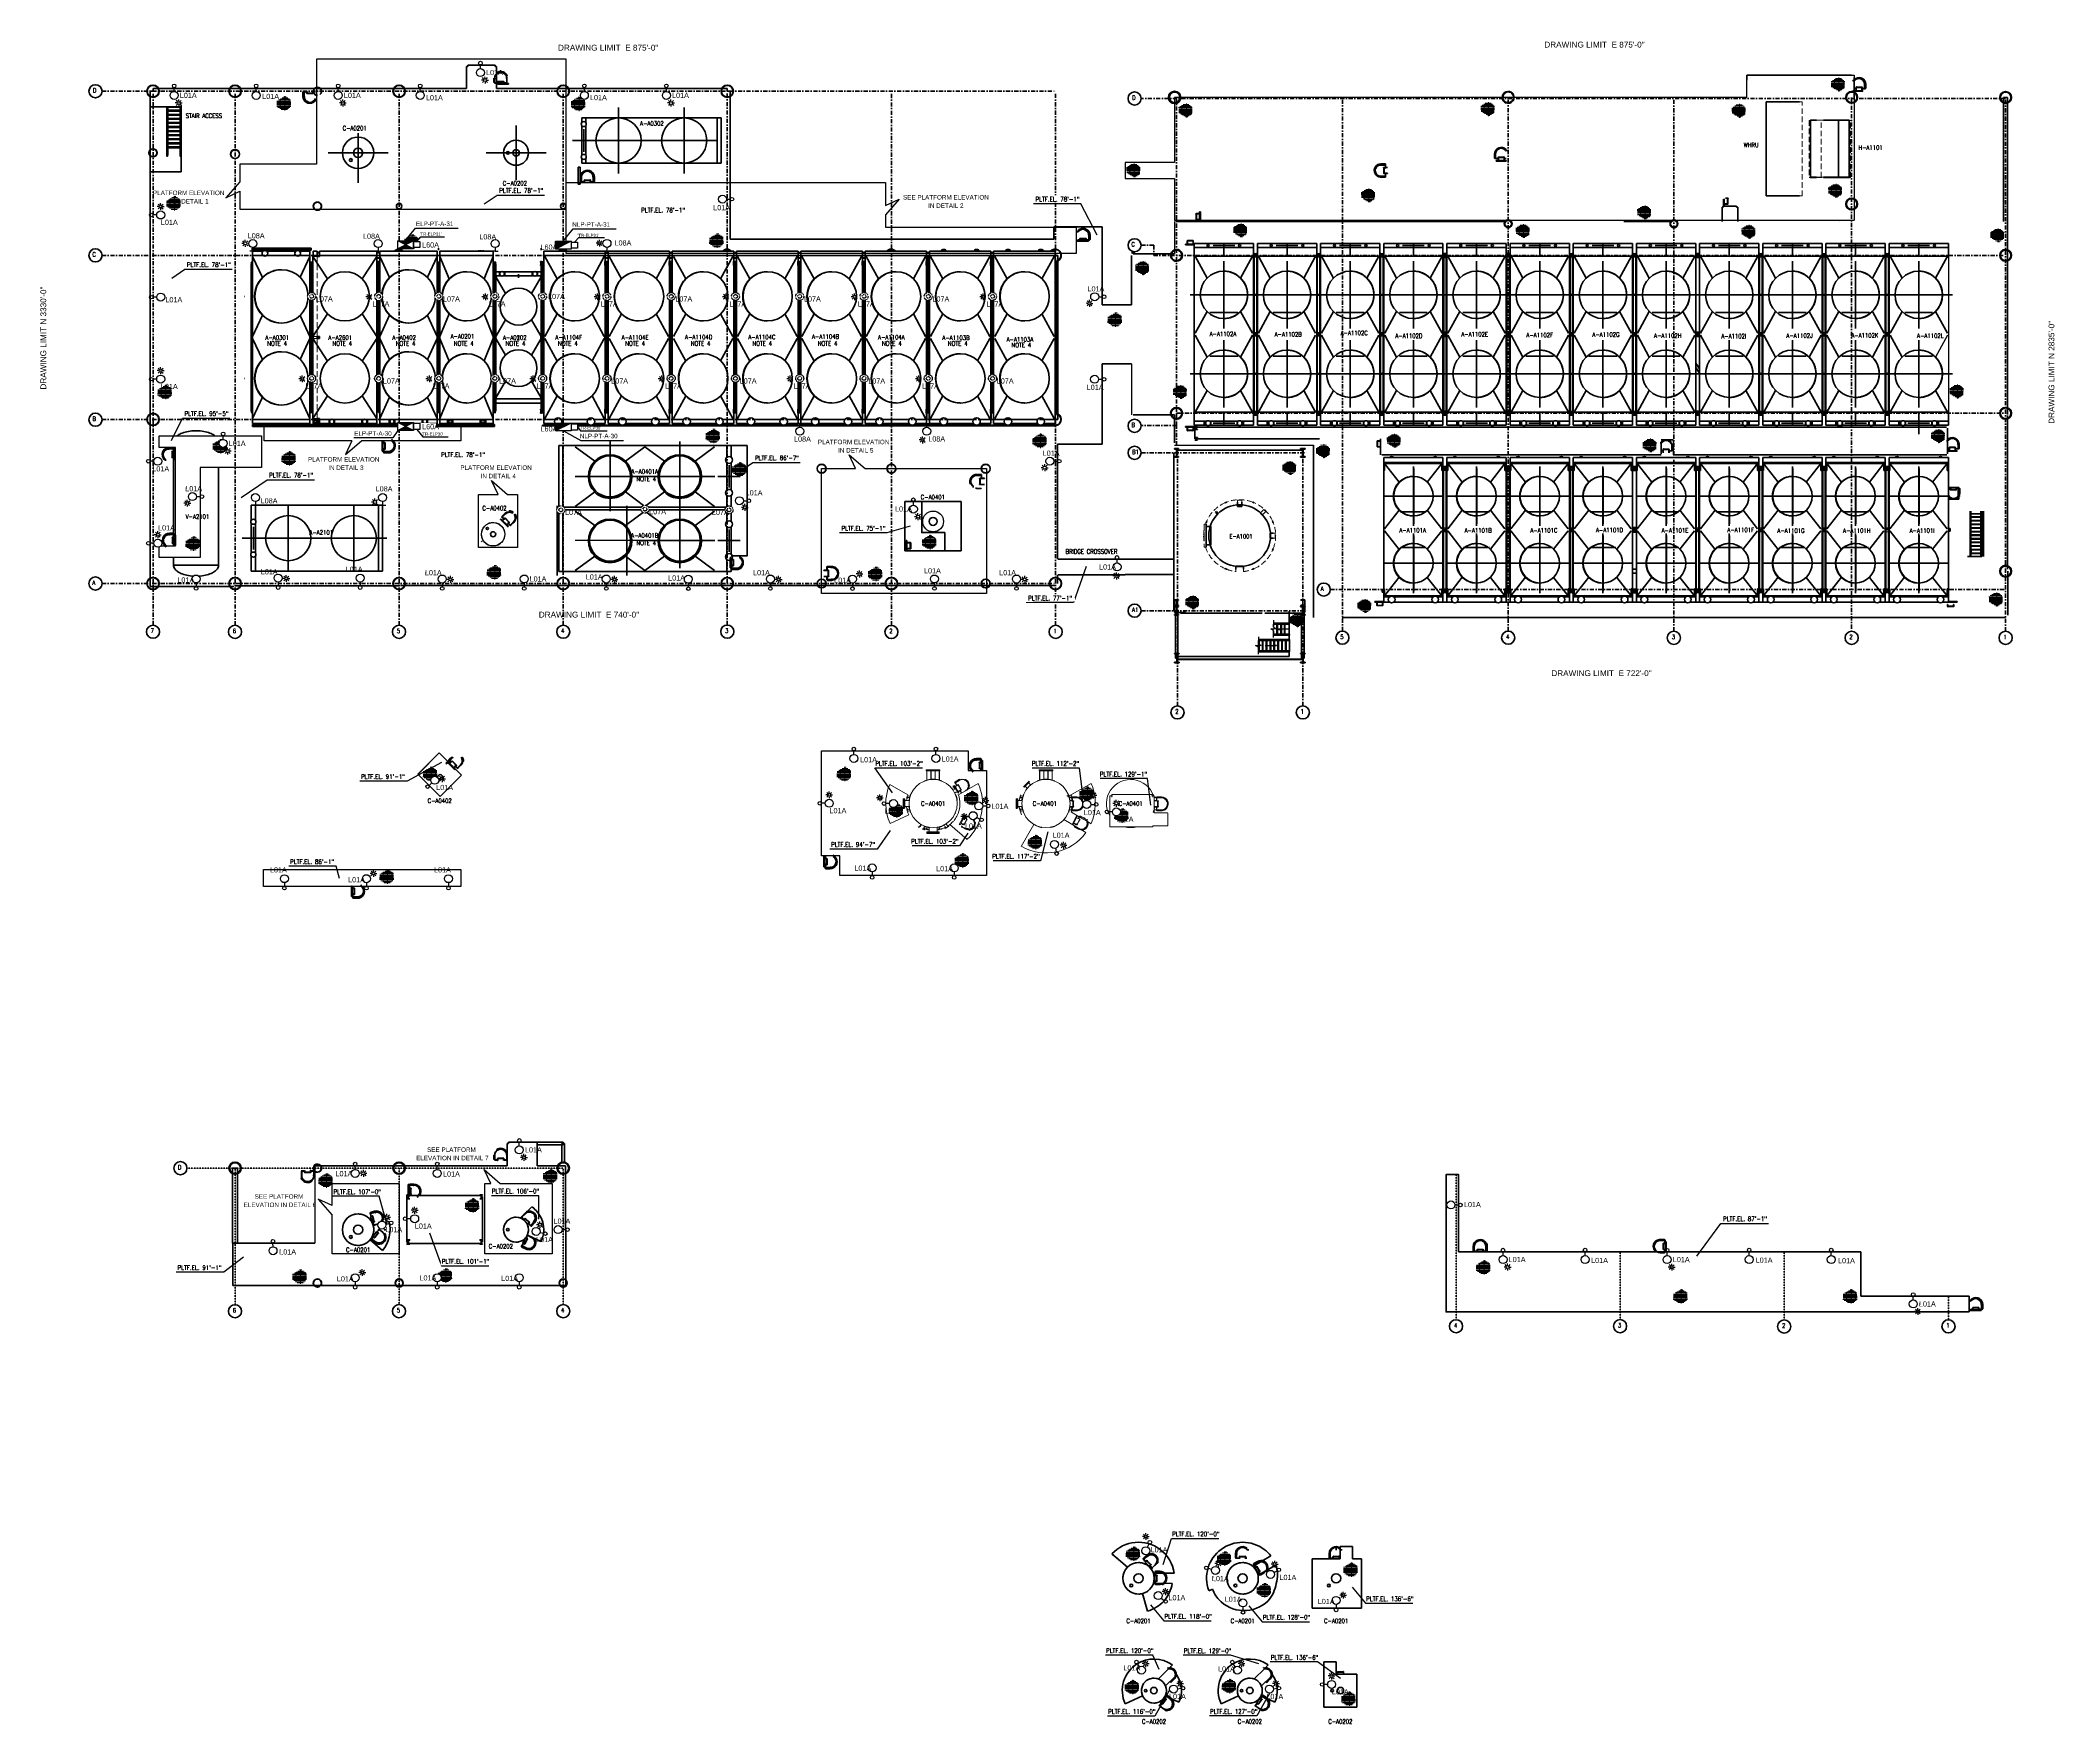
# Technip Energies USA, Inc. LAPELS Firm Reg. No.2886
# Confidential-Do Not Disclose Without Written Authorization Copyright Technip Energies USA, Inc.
# Model space of a CAD drawing. Header units: inches. Extents: x 3135 to 9031, y -914 to 4011.
import ezdxf
from ezdxf.enums import TextEntityAlignment as Align

# ---------------------------------------------------------------- set-up
doc = ezdxf.new("R2010")
doc.units = ezdxf.units.IN
doc.header["$MEASUREMENT"] = 0
for name, pattern in [('BORDER2', [22.225044, 6.350013, -3.175006, 6.350013, -3.175006, 0, -3.175006]), ('DASHDOT2', [12.700025, 6.350013, -3.175006, 0, -3.175006]), ('DGN Style 2', [25.56082, 15.336492, -10.224328]), ('HIDDEN2', [0.1875, 0.125, -0.0625])]:
    doc.linetypes.add(name, pattern=pattern)
for name, color, linetype in [('Default', 7, 'Continuous'), ('DwgTemplate', 7, 'Continuous'), ('E-LIGHTING', 41, 'Continuous'), ('POWER', 7, 'Continuous'), ('TF_G_MATCHLINE', 7, 'Continuous'), ('TF_P_CENTER', 7, 'Continuous'), ('TF_P_Equipment', 7, 'Continuous'), ('TF_P_Ladder', 7, 'Continuous'), ('TF_P_Plaform', 7, 'Continuous'), ('TF_P_Stairs', 7, 'Continuous'), ('TF_P_Steel', 7, 'Continuous'), ('TF_S_GRATING', 7, 'Continuous'), ('TRAFO', 7, 'Continuous')]:
    doc.layers.add(name, color=color, linetype=linetype)
doc.layers.add('Level 2', color=7, linetype='Continuous', lineweight=0)
doc.styles.add('Arial', font='arial.ttf')
doc.styles.add('ROMANS', font='romans.shx')
doc.styles.add('Style-WORKING', font='WORKING.shx')

# ---------------------------------------------------------------- blocks, each defined once
blk = doc.blocks.new('TF_P_ELP_GRATING', base_point=(2.146, 13.23))
at = {"layer": 'TF_S_GRATING', "color": 8, "linetype": 'Continuous', "lineweight": 18}
for p, q in [((2.469, 13.328), (1.822, 13.328)), ((2.467, 13.279), (1.824, 13.279)), ((2.465, 13.23), (1.826, 13.23)), ((2.463, 13.182), (1.828, 13.182)), ((2.462, 13.133), (1.83, 13.133)), ((2.46, 13.084), (1.832, 13.084)), ((2.426, 13.377), (1.882, 13.377)), ((2.453, 13.035), (1.912, 13.035)), ((2.37, 13.425), (1.964, 13.425)), ((1.98, 13.435), (1.98, 12.994)), ((2.396, 12.987), (1.992, 12.987)), ((2.313, 13.474), (2.034, 13.474)), ((2.326, 12.938), (2.072, 12.938)), ((2.19, 13.523), (2.19, 12.866)), ((2.4, 13.399), (2.4, 12.99)), ((2.256, 12.889), (2.152, 12.889))]:
    blk.add_line(p, q, dxfattribs=at)
blk = doc.blocks.new('A$Cdd380a1b')
h = blk.add_hatch(color=8)
h.dxf.hatch_style = 1
h.paths.add_polyline_path([(-49.501, -17.428), (-49.575, -17.428), (-49.501, -17.447)])
h.paths.add_polyline_path([(-49.501, -17.41), (-49.575, -17.428), (-49.501, -17.428)])
h = blk.add_hatch(color=8)
h.dxf.hatch_style = 1
h.paths.add_polyline_path([(-49.667, -17.803), (-49.593, -17.803), (-49.667, -17.822)])
h.paths.add_polyline_path([(-49.667, -17.785), (-49.593, -17.803), (-49.667, -17.803)])
at = {"color": 8}
for points in [[(-38.837, -5.274), (-38.837, -4.764), (-36.387, -4.764), (-36.387, -8.084)], [(-38.837, -5.274), (-51.918, -5.274), (-51.918, -6.764)], [(-51.918, -6.764), (-53.048, -6.764), (-53.048, -7.125), (-51.918, -7.125)], [(-51.918, -7.125), (-51.918, -8.084)], [(-51.918, -8.084), (-36.387, -8.084)], [(-51.918, -8.114), (-51.918, -8.847)], [(-52.906, -11.362), (-52.906, -12.533)], [(-51.921, -13.22), (-48.747, -13.22)], [(-40.528, -13.103), (-40.528, -13.442)], [(-49.656, -17.622), (-49.656, -17.462), (-49.721, -17.423), (-49.656, -17.423)], [(-49.656, -17.225), (-49.656, -17.384), (-49.591, -17.423), (-49.656, -17.423)], [(-49.316, -17.428), (-49.575, -17.428), (-49.501, -17.41), (-49.501, -17.428)], [(-49.316, -17.428), (-49.575, -17.428), (-49.501, -17.447), (-49.501, -17.428)], [(-50.002, -18.002), (-50.002, -17.843), (-50.067, -17.803), (-50.002, -17.803)], [(-50.002, -17.605), (-50.002, -17.764), (-49.937, -17.803), (-50.002, -17.803)], [(-49.852, -17.803), (-49.593, -17.803), (-49.667, -17.785), (-49.667, -17.803)], [(-49.852, -17.803), (-49.593, -17.803), (-49.667, -17.822), (-49.667, -17.803)]]:
    blk.add_lwpolyline(points, dxfattribs=at)
for centre, radius in [((-57.438, -14.966), 0.238), ((-67.494, -15.26), 0.266)]:
    blk.add_circle(centre, radius, dxfattribs=at)
at = {"layer": 'Default', "color": 8}
for p, q in [((-34.235, -8.93), (-34.235, -12.449)), ((-34.257, -10.712), (-34.529, -11.209)), ((-64.023, -15.404), (-65.621, -15.404))]:
    blk.add_line(p, q, dxfattribs=at)
at = {"layer": 'Default', "color": 8, "linetype": 'Continuous', "lineweight": 35}
for centre in [(-76.583, -5.135), (-52.833, -5.3), (-76.583, -8.885), (-52.833, -8.654), (-76.583, -12.641), (-52.833, -12.78), (-52.833, -13.397), (-76.583, -16.385), (-48.51, -16.524), (-52.833, -17.006), (-75.267, -17.487), (-73.393, -17.49), (-69.645, -17.489), (-69.645, -17.489), (-65.891, -17.487), (-65.891, -17.487), (-62.142, -17.485), (-62.142, -17.485), (-58.391, -17.493), (-58.391, -17.493), (-58.391, -17.493), (-54.637, -17.489), (-48.084, -17.623), (-44.294, -17.623), (-40.508, -17.626), (-36.445, -17.626), (-32.926, -17.627), (-51.854, -19.331), (-48.988, -19.331)]:
    blk.add_circle(centre, 0.15, dxfattribs=at)
at = {"layer": 'DwgTemplate', "color": 8, "linetype": 'ByBlock', "lineweight": 0}
blk.add_line((-57.438, -22.079), (-57.298, -22.079), dxfattribs=at)
blk.add_line((-57.438, -22.079), (-57.298, -22.079), dxfattribs=at)
blk.add_arc((-57.591, -22.079), 0.293, 357.7758, 0, dxfattribs=at)
at = {"layer": 'TF_P_CENTER', "color": 8, "linetype": 'DASHDOT2', "lineweight": 35}
for p, q in [((-64.627, -5.508), (-64.627, -7.012)), ((-63.127, -5.713), (-63.127, -5.508)), ((-63.127, -5.508), (-63.127, -7.012)), ((-66.97, -5.996), (-66.97, -5.918)), ((-63.127, -6.807), (-63.127, -5.713)), ((-70.58, -6.096), (-70.58, -7.188)), ((-66.97, -5.996), (-66.97, -6.113)), ((-66.97, -6.113), (-66.97, -6.121)), ((-66.97, -6.121), (-66.97, -6.166)), ((-66.97, -6.166), (-66.97, -6.916)), ((-65.47, -6.26), (-65.681, -6.26)), ((-65.166, -6.26), (-65.47, -6.26)), ((-65.423, -6.002), (-65.423, -6.518)), ((-63.875, -6.26), (-65.378, -6.26)), ((-62.375, -6.26), (-63.878, -6.26)), ((-71.265, -6.541), (-71.226, -6.541)), ((-71.127, -6.541), (-71.226, -6.541)), ((-70.002, -6.541), (-71.127, -6.541)), ((-69.933, -6.541), (-70.002, -6.541)), ((-69.933, -6.541), (-69.894, -6.541)), ((-67.656, -6.541), (-67.617, -6.541)), ((-67.517, -6.541), (-67.617, -6.541)), ((-66.392, -6.541), (-67.517, -6.541)), ((-66.324, -6.541), (-66.392, -6.541)), ((-66.324, -6.541), (-66.285, -6.541)), ((-63.127, -7.012), (-63.127, -6.807)), ((-70.58, -7.221), (-70.58, -7.188)), ((-70.58, -7.227), (-70.58, -7.221)), ((-66.97, -6.916), (-66.97, -7.086)), ((-66.97, -7.164), (-66.97, -7.086)), ((-50.544, -8.659), (-51.041, -8.659)), ((-50.793, -8.614), (-50.793, -8.908)), ((-49.101, -8.659), (-49.597, -8.659)), ((-49.349, -8.614), (-49.349, -8.908)), ((-47.657, -8.659), (-48.153, -8.659)), ((-47.905, -8.614), (-47.905, -8.908)), ((-46.213, -8.659), (-46.71, -8.659)), ((-46.461, -8.614), (-46.461, -8.908)), ((-44.769, -8.659), (-45.266, -8.659)), ((-45.018, -8.614), (-45.018, -8.908)), ((-43.326, -8.659), (-43.822, -8.659)), ((-43.574, -8.614), (-43.574, -8.908)), ((-41.882, -8.659), (-42.378, -8.659)), ((-42.13, -8.614), (-42.13, -8.908)), ((-40.438, -8.659), (-40.935, -8.659)), ((-40.686, -8.614), (-40.686, -8.908)), ((-38.994, -8.659), (-39.491, -8.659)), ((-39.243, -8.614), (-39.243, -8.908)), ((-37.551, -8.659), (-38.047, -8.659)), ((-37.799, -8.614), (-37.799, -8.908)), ((-36.107, -8.659), (-36.603, -8.659)), ((-36.355, -8.614), (-36.355, -8.908)), ((-34.663, -8.659), (-35.16, -8.659)), ((-34.911, -8.614), (-34.911, -8.908)), ((-50.793, -10.556), (-50.793, -9.019)), ((-50.793, -9.019), (-50.793, -10.556)), ((-49.349, -9.019), (-49.349, -10.556)), ((-49.349, -10.556), (-49.349, -9.019)), ((-47.905, -10.556), (-47.905, -9.019)), ((-47.905, -9.019), (-47.905, -10.556)), ((-46.461, -9.019), (-46.461, -10.556)), ((-46.461, -10.556), (-46.461, -9.019)), ((-45.018, -9.019), (-45.018, -10.556)), ((-45.018, -10.556), (-45.018, -9.019)), ((-43.574, -9.019), (-43.574, -10.556)), ((-43.574, -10.556), (-43.574, -9.019)), ((-42.13, -10.556), (-42.13, -9.019)), ((-42.13, -9.019), (-42.13, -10.556)), ((-40.686, -9.019), (-40.686, -10.556)), ((-40.686, -10.556), (-40.686, -9.019)), ((-39.243, -9.019), (-39.243, -10.556)), ((-39.243, -10.556), (-39.243, -9.019)), ((-37.799, -10.556), (-37.799, -9.019)), ((-37.799, -9.019), (-37.799, -10.556)), ((-36.355, -9.019), (-36.355, -10.556)), ((-36.355, -10.556), (-36.355, -9.019)), ((-34.911, -9.019), (-34.911, -10.556)), ((-34.911, -10.556), (-34.911, -9.019)), ((-66.914, -9.399), (-66.914, -9.316)), ((-73.175, -9.822), (-73.169, -9.822)), ((-66.432, -9.822), (-66.425, -9.822)), ((-50.024, -9.787), (-51.561, -9.787)), ((-50.793, -10.511), (-50.793, -9.876)), ((-48.58, -9.787), (-50.118, -9.787)), ((-49.349, -10.511), (-49.349, -9.876)), ((-47.136, -9.787), (-48.674, -9.787)), ((-47.905, -10.511), (-47.905, -9.876)), ((-45.693, -9.787), (-47.23, -9.787)), ((-46.461, -10.511), (-46.461, -9.876)), ((-44.249, -9.787), (-45.786, -9.787)), ((-45.018, -10.511), (-45.018, -9.876)), ((-42.805, -9.787), (-44.343, -9.787)), ((-43.574, -10.511), (-43.574, -9.876)), ((-41.361, -9.787), (-42.899, -9.787)), ((-42.13, -10.511), (-42.13, -9.876)), ((-39.918, -9.787), (-41.455, -9.787)), ((-40.686, -10.511), (-40.686, -9.876)), ((-38.474, -9.787), (-40.011, -9.787)), ((-39.918, -9.787), (-39.918, -9.787)), ((-39.243, -10.511), (-39.243, -9.876)), ((-37.03, -9.787), (-38.568, -9.787)), ((-38.474, -9.787), (-38.474, -9.787)), ((-37.799, -10.511), (-37.799, -9.876)), ((-35.586, -9.787), (-37.124, -9.787)), ((-36.355, -10.511), (-36.355, -9.876)), ((-34.143, -9.787), (-35.68, -9.787)), ((-34.911, -10.511), (-34.911, -9.876)), ((-34.143, -9.787), (-34.143, -9.787)), ((-51.11, -10.193), (-50.475, -10.193)), ((-49.666, -10.193), (-49.031, -10.193)), ((-48.223, -10.193), (-47.587, -10.193)), ((-46.779, -10.193), (-46.144, -10.193)), ((-45.335, -10.193), (-44.7, -10.193)), ((-43.891, -10.193), (-43.256, -10.193)), ((-42.448, -10.193), (-41.812, -10.193)), ((-41.004, -10.193), (-40.369, -10.193)), ((-39.56, -10.193), (-38.925, -10.193)), ((-38.116, -10.193), (-37.481, -10.193)), ((-36.673, -10.193), (-36.038, -10.193)), ((-35.229, -10.193), (-34.594, -10.193)), ((-66.914, -10.805), (-66.914, -10.715)), ((-50.793, -10.823), (-50.793, -12.361)), ((-50.793, -12.361), (-50.793, -10.823)), ((-50.793, -11.504), (-50.793, -10.868)), ((-49.349, -12.361), (-49.349, -10.823)), ((-49.349, -10.823), (-49.349, -12.361)), ((-49.349, -11.504), (-49.349, -10.868)), ((-47.905, -12.361), (-47.905, -10.823)), ((-47.905, -10.823), (-47.905, -12.361)), ((-47.905, -11.504), (-47.905, -10.868)), ((-46.461, -12.361), (-46.461, -10.823)), ((-46.461, -10.823), (-46.461, -12.361)), ((-46.461, -11.504), (-46.461, -10.868)), ((-45.018, -12.361), (-45.018, -10.823)), ((-45.018, -10.823), (-45.018, -12.361)), ((-45.018, -11.504), (-45.018, -10.868)), ((-43.574, -12.361), (-43.574, -10.823)), ((-43.574, -10.823), (-43.574, -12.361)), ((-43.574, -11.504), (-43.574, -10.868)), ((-42.13, -10.823), (-42.13, -12.361)), ((-42.13, -12.361), (-42.13, -10.823)), ((-42.13, -11.504), (-42.13, -10.868)), ((-40.686, -10.823), (-40.686, -12.361)), ((-40.686, -12.361), (-40.686, -10.823)), ((-40.686, -11.504), (-40.686, -10.868)), ((-39.243, -10.823), (-39.243, -12.361)), ((-39.243, -12.361), (-39.243, -10.823)), ((-39.243, -11.504), (-39.243, -10.868)), ((-37.799, -10.823), (-37.799, -12.361)), ((-37.799, -12.361), (-37.799, -10.823)), ((-37.799, -11.504), (-37.799, -10.868)), ((-36.355, -12.361), (-36.355, -10.823)), ((-36.355, -10.823), (-36.355, -12.361)), ((-36.355, -11.504), (-36.355, -10.868)), ((-34.911, -12.361), (-34.911, -10.823)), ((-34.911, -10.823), (-34.911, -12.361)), ((-34.911, -11.504), (-34.911, -10.868)), ((-51.11, -11.186), (-50.475, -11.186)), ((-49.666, -11.186), (-49.031, -11.186)), ((-48.223, -11.186), (-47.587, -11.186)), ((-46.779, -11.186), (-46.144, -11.186)), ((-45.335, -11.186), (-44.7, -11.186)), ((-43.891, -11.186), (-43.256, -11.186)), ((-42.448, -11.186), (-41.812, -11.186)), ((-41.004, -11.186), (-40.369, -11.186)), ((-39.56, -11.186), (-38.925, -11.186)), ((-38.116, -11.186), (-37.481, -11.186)), ((-36.673, -11.186), (-36.038, -11.186)), ((-35.229, -11.186), (-34.594, -11.186)), ((-73.175, -11.697), (-73.169, -11.697)), ((-66.432, -11.697), (-66.425, -11.697)), ((-50.024, -11.592), (-51.561, -11.592)), ((-48.58, -11.592), (-50.118, -11.592)), ((-47.136, -11.592), (-48.674, -11.592)), ((-45.693, -11.592), (-47.23, -11.592)), ((-44.249, -11.592), (-45.786, -11.592)), ((-42.805, -11.592), (-44.343, -11.592)), ((-41.361, -11.592), (-42.899, -11.592)), ((-39.918, -11.592), (-41.455, -11.592)), ((-38.474, -11.592), (-40.011, -11.592)), ((-39.918, -11.592), (-39.918, -11.592)), ((-37.03, -11.592), (-38.568, -11.592)), ((-38.474, -11.592), (-38.474, -11.592)), ((-35.586, -11.592), (-37.124, -11.592)), ((-34.143, -11.592), (-35.68, -11.592)), ((-34.143, -11.592), (-34.143, -11.592)), ((-50.544, -12.72), (-51.041, -12.72)), ((-50.793, -12.472), (-50.793, -12.765)), ((-49.101, -12.72), (-49.597, -12.72)), ((-49.349, -12.472), (-49.349, -12.765)), ((-47.657, -12.72), (-48.153, -12.72)), ((-47.905, -12.472), (-47.905, -12.765)), ((-46.213, -12.72), (-46.71, -12.72)), ((-46.461, -12.472), (-46.461, -12.765)), ((-44.769, -12.72), (-45.266, -12.72)), ((-45.018, -12.472), (-45.018, -12.765)), ((-43.326, -12.72), (-43.822, -12.72)), ((-43.574, -12.472), (-43.574, -12.765)), ((-41.882, -12.72), (-42.378, -12.72)), ((-42.13, -12.472), (-42.13, -12.765)), ((-40.438, -12.72), (-40.935, -12.72)), ((-40.686, -12.472), (-40.686, -12.765)), ((-38.994, -12.72), (-39.491, -12.72)), ((-39.243, -12.472), (-39.243, -12.765)), ((-37.551, -12.72), (-38.047, -12.72)), ((-37.799, -12.472), (-37.799, -12.765)), ((-36.107, -12.72), (-36.603, -12.72)), ((-36.355, -12.472), (-36.355, -12.765)), ((-34.663, -12.72), (-35.16, -12.72)), ((-34.911, -12.472), (-34.911, -12.765)), ((-34.911, -12.765), (-34.911, -12.968)), ((-64.822, -13.137), (-64.822, -14.734)), ((-63.228, -13.137), (-63.228, -14.734)), ((-63.228, -13.137), (-63.228, -13.321)), ((-63.228, -13.321), (-63.228, -14.563)), ((-62.103, -13.678), (-62.103, -14.194)), ((-46.461, -13.711), (-46.461, -15.068)), ((-46.455, -15.023), (-46.455, -13.756)), ((-45.018, -13.711), (-45.018, -15.068)), ((-45.011, -15.023), (-45.011, -13.756)), ((-43.574, -13.711), (-43.574, -15.068)), ((-43.568, -15.023), (-43.568, -13.756)), ((-42.13, -13.711), (-42.13, -15.068)), ((-42.124, -15.023), (-42.124, -13.756)), ((-40.686, -13.711), (-40.686, -15.068)), ((-40.68, -15.023), (-40.68, -13.756)), ((-39.243, -13.711), (-39.243, -15.068)), ((-39.236, -15.023), (-39.236, -13.756)), ((-37.799, -13.711), (-37.799, -15.068)), ((-37.793, -15.023), (-37.793, -13.756)), ((-36.355, -13.711), (-36.355, -15.068)), ((-36.349, -15.023), (-36.349, -13.756)), ((-34.911, -13.711), (-34.911, -15.068)), ((-34.905, -15.023), (-34.905, -13.756)), ((-64.023, -13.936), (-65.621, -13.936)), ((-62.43, -13.936), (-64.027, -13.936)), ((-62.056, -13.936), (-62.361, -13.936)), ((-61.845, -13.936), (-62.056, -13.936)), ((-72.177, -14.597), (-72.177, -16.101)), ((-70.677, -14.597), (-70.677, -16.101)), ((-70.677, -16.101), (-70.677, -14.597)), ((-66.033, -14.606), (-66.033, -16.203)), ((-64.439, -14.606), (-64.439, -16.203)), ((-63.228, -14.563), (-63.228, -14.734)), ((-63.228, -14.606), (-63.228, -14.79)), ((-45.783, -14.389), (-47.14, -14.389)), ((-44.339, -14.389), (-45.696, -14.389)), ((-42.895, -14.389), (-44.252, -14.389)), ((-41.452, -14.389), (-42.809, -14.389)), ((-40.008, -14.389), (-41.365, -14.389)), ((-38.564, -14.389), (-39.921, -14.389)), ((-37.12, -14.389), (-38.477, -14.389)), ((-35.677, -14.389), (-37.034, -14.389)), ((-34.233, -14.389), (-35.59, -14.389)), ((-72.974, -15.091), (-72.974, -15.607)), ((-63.228, -14.79), (-63.228, -16.032)), ((-62.103, -15.147), (-62.103, -15.662)), ((-46.756, -14.75), (-46.166, -14.75)), ((-45.313, -14.75), (-44.723, -14.75)), ((-43.869, -14.75), (-43.279, -14.75)), ((-42.425, -14.75), (-41.835, -14.75)), ((-40.981, -14.75), (-40.391, -14.75)), ((-39.538, -14.75), (-38.948, -14.75)), ((-38.094, -14.75), (-37.504, -14.75)), ((-36.65, -14.75), (-36.06, -14.75)), ((-35.206, -14.75), (-34.616, -14.75)), ((-73.021, -15.349), (-73.232, -15.349)), ((-72.716, -15.349), (-73.021, -15.349)), ((-71.425, -15.349), (-72.929, -15.349)), ((-69.925, -15.349), (-71.429, -15.349)), ((-62.43, -15.404), (-64.027, -15.404)), ((-62.056, -15.404), (-62.361, -15.404)), ((-61.845, -15.404), (-62.056, -15.404)), ((-46.756, -15.562), (-46.166, -15.562)), ((-46.461, -15.245), (-46.461, -16.602)), ((-46.455, -16.557), (-46.455, -15.29)), ((-45.313, -15.562), (-44.723, -15.562)), ((-45.018, -15.245), (-45.018, -16.602)), ((-45.011, -16.557), (-45.011, -15.29)), ((-43.869, -15.562), (-43.279, -15.562)), ((-43.574, -15.245), (-43.574, -16.602)), ((-43.568, -16.557), (-43.568, -15.29)), ((-42.425, -15.562), (-41.835, -15.562)), ((-42.13, -15.245), (-42.13, -16.602)), ((-42.124, -16.557), (-42.124, -15.29)), ((-40.981, -15.562), (-40.391, -15.562)), ((-40.686, -15.245), (-40.686, -16.602)), ((-40.68, -16.557), (-40.68, -15.29)), ((-39.538, -15.562), (-38.948, -15.562)), ((-39.243, -15.245), (-39.243, -16.602)), ((-39.236, -16.557), (-39.236, -15.29)), ((-38.094, -15.562), (-37.504, -15.562)), ((-37.799, -15.245), (-37.799, -16.602)), ((-37.793, -16.557), (-37.793, -15.29)), ((-36.65, -15.562), (-36.06, -15.562)), ((-36.355, -15.245), (-36.355, -16.602)), ((-36.349, -16.557), (-36.349, -15.29)), ((-35.206, -15.562), (-34.616, -15.562)), ((-34.911, -15.245), (-34.911, -16.602)), ((-34.905, -16.557), (-34.905, -15.29)), ((-64.439, -16.032), (-64.439, -16.203)), ((-45.783, -15.923), (-47.14, -15.923)), ((-44.339, -15.923), (-45.696, -15.923)), ((-42.895, -15.923), (-44.252, -15.923)), ((-41.452, -15.923), (-42.809, -15.923)), ((-40.008, -15.923), (-41.365, -15.923)), ((-38.564, -15.923), (-39.921, -15.923)), ((-37.12, -15.923), (-38.477, -15.923)), ((-35.677, -15.923), (-37.034, -15.923)), ((-34.233, -15.923), (-35.59, -15.923))]:
    blk.add_line(p, q, dxfattribs=at)
at = {"layer": 'TF_P_Equipment', "color": 8, "linetype": 'Continuous', "lineweight": 35}
for p, q in [((-38.396, -5.374), (-38.396, -7.455)), ((-38.396, -5.374), (-38.396, -7.455)), ((-37.636, -5.374), (-38.396, -5.374)), ((-37.636, -5.374), (-38.396, -5.374)), ((-37.648, -5.445), (-37.648, -5.445)), ((-37.648, -5.445), (-37.648, -5.445)), ((-37.648, -5.445), (-37.648, -5.445)), ((-37.648, -5.445), (-37.648, -5.445)), ((-65.47, -5.85), (-65.47, -5.744)), ((-65.47, -5.744), (-65.377, -5.744)), ((-65.47, -6.6), (-65.47, -5.92)), ((-65.452, -5.834), (-65.463, -5.834)), ((-65.463, -5.834), (-65.452, -5.834)), ((-65.463, -5.834), (-65.46, -5.839)), ((-65.463, -5.834), (-65.463, -5.841)), ((-65.463, -5.841), (-65.463, -5.834)), ((-65.463, -5.928), (-65.463, -5.936)), ((-65.463, -5.936), (-65.463, -5.928)), ((-65.463, -5.936), (-65.46, -5.931)), ((-65.463, -5.936), (-65.452, -5.936)), ((-65.452, -5.936), (-65.463, -5.936)), ((-65.384, -5.834), (-65.395, -5.834)), ((-65.395, -5.834), (-65.384, -5.834)), ((-65.395, -5.936), (-65.384, -5.936)), ((-65.384, -5.936), (-65.395, -5.936)), ((-65.384, -5.834), (-65.387, -5.839)), ((-65.384, -5.936), (-65.387, -5.931)), ((-65.384, -5.841), (-65.384, -5.834)), ((-65.384, -5.834), (-65.384, -5.841)), ((-65.384, -5.936), (-65.384, -5.928)), ((-65.384, -5.928), (-65.384, -5.936)), ((-65.377, -5.744), (-65.377, -5.85)), ((-65.377, -5.85), (-65.377, -5.744)), ((-62.377, -5.744), (-65.377, -5.744)), ((-65.377, -5.744), (-62.377, -5.744)), ((-65.377, -5.92), (-65.377, -6.6)), ((-65.377, -6.6), (-65.377, -5.92)), ((-62.377, -6.776), (-62.377, -5.744)), ((-62.377, -5.744), (-62.377, -6.776)), ((-62.377, -5.744), (-62.283, -5.744)), ((-62.283, -5.744), (-62.283, -6.776)), ((-37.387, -5.799), (-37.395, -5.799)), ((-37.387, -5.799), (-37.395, -5.799)), ((-37.387, -7.099), (-37.387, -5.796)), ((-37.387, -5.796), (-37.387, -7.099)), ((-37.387, -5.796), (-37.248, -5.796)), ((-37.387, -5.796), (-37.248, -5.796)), ((-37.092, -5.796), (-36.744, -5.796)), ((-37.092, -5.796), (-36.744, -5.796)), ((-36.744, -5.796), (-36.498, -5.796)), ((-36.744, -5.796), (-36.498, -5.796)), ((-36.744, -7.099), (-36.744, -5.796)), ((-36.744, -5.796), (-36.744, -7.099)), ((-36.498, -7.099), (-36.498, -5.796)), ((-36.498, -5.796), (-36.498, -7.099)), ((-36.491, -5.799), (-36.498, -5.799)), ((-36.491, -5.799), (-36.498, -5.799)), ((-65.47, -6.776), (-65.47, -6.67)), ((-65.377, -6.776), (-65.47, -6.776)), ((-65.463, -6.584), (-65.46, -6.589)), ((-65.463, -6.584), (-65.463, -6.591)), ((-65.463, -6.591), (-65.463, -6.584)), ((-65.452, -6.584), (-65.463, -6.584)), ((-65.463, -6.584), (-65.452, -6.584)), ((-65.463, -6.678), (-65.463, -6.686)), ((-65.463, -6.686), (-65.463, -6.678)), ((-65.463, -6.686), (-65.46, -6.681)), ((-65.463, -6.686), (-65.452, -6.686)), ((-65.452, -6.686), (-65.463, -6.686)), ((-65.384, -6.584), (-65.395, -6.584)), ((-65.395, -6.584), (-65.384, -6.584)), ((-65.395, -6.686), (-65.384, -6.686)), ((-65.384, -6.686), (-65.395, -6.686)), ((-65.384, -6.584), (-65.387, -6.589)), ((-65.384, -6.686), (-65.387, -6.681)), ((-65.384, -6.591), (-65.384, -6.584)), ((-65.384, -6.584), (-65.384, -6.591)), ((-65.384, -6.686), (-65.384, -6.678)), ((-65.384, -6.678), (-65.384, -6.686)), ((-65.377, -6.67), (-65.377, -6.776)), ((-65.377, -6.776), (-65.377, -6.67)), ((-65.377, -6.776), (-62.377, -6.776)), ((-62.377, -6.776), (-65.377, -6.776)), ((-62.283, -6.776), (-62.377, -6.776)), ((-37.395, -7.102), (-37.248, -7.102)), ((-37.395, -7.102), (-37.248, -7.102)), ((-37.248, -7.099), (-37.387, -7.099)), ((-37.387, -7.099), (-37.248, -7.099)), ((-36.744, -7.099), (-37.092, -7.099)), ((-37.092, -7.099), (-36.744, -7.099)), ((-37.092, -7.102), (-36.491, -7.102)), ((-37.092, -7.102), (-36.491, -7.102)), ((-36.498, -7.099), (-36.744, -7.099)), ((-36.744, -7.099), (-36.498, -7.099)), ((-38.396, -7.455), (-38.396, -7.526)), ((-38.396, -7.455), (-38.396, -7.526)), ((-38.396, -7.526), (-37.636, -7.526)), ((-38.396, -7.526), (-37.636, -7.526)), ((-37.648, -7.455), (-37.648, -7.455)), ((-37.648, -7.455), (-37.648, -7.455)), ((-51.469, -8.614), (-50.116, -8.614)), ((-51.469, -8.704), (-51.469, -8.614)), ((-51.469, -8.704), (-51.469, -8.93)), ((-51.469, -8.93), (-51.469, -8.704)), ((-50.116, -8.704), (-51.469, -8.704)), ((-51.469, -8.704), (-50.116, -8.704)), ((-50.116, -8.614), (-50.116, -8.704)), ((-50.116, -8.93), (-50.116, -8.704)), ((-50.116, -8.704), (-50.116, -8.93)), ((-50.026, -8.614), (-48.672, -8.614)), ((-50.026, -8.704), (-50.026, -8.614)), ((-48.672, -8.704), (-50.026, -8.704)), ((-50.026, -8.704), (-48.672, -8.704)), ((-50.026, -8.704), (-50.026, -8.93)), ((-50.026, -8.93), (-50.026, -8.704)), ((-48.672, -8.614), (-48.672, -8.704)), ((-48.672, -8.93), (-48.672, -8.704)), ((-48.672, -8.704), (-48.672, -8.93)), ((-48.582, -8.704), (-48.582, -8.614)), ((-48.582, -8.614), (-47.228, -8.614)), ((-48.582, -8.704), (-48.582, -8.93)), ((-48.582, -8.93), (-48.582, -8.704)), ((-47.228, -8.704), (-48.582, -8.704)), ((-48.582, -8.704), (-47.228, -8.704)), ((-47.228, -8.614), (-47.228, -8.704)), ((-47.228, -8.93), (-47.228, -8.704)), ((-47.228, -8.704), (-47.228, -8.93)), ((-47.138, -8.704), (-47.138, -8.614)), ((-47.138, -8.614), (-45.785, -8.614)), ((-45.785, -8.704), (-47.138, -8.704)), ((-47.138, -8.704), (-45.785, -8.704)), ((-47.138, -8.704), (-47.138, -8.93)), ((-47.138, -8.93), (-47.138, -8.704)), ((-45.785, -8.614), (-45.785, -8.704)), ((-45.785, -8.93), (-45.785, -8.704)), ((-45.785, -8.704), (-45.785, -8.93)), ((-45.694, -8.704), (-45.694, -8.614)), ((-45.694, -8.614), (-44.341, -8.614)), ((-44.341, -8.704), (-45.694, -8.704)), ((-45.694, -8.704), (-44.341, -8.704)), ((-45.694, -8.704), (-45.694, -8.93)), ((-45.694, -8.93), (-45.694, -8.704)), ((-44.341, -8.614), (-44.341, -8.704)), ((-44.341, -8.93), (-44.341, -8.704)), ((-44.341, -8.704), (-44.341, -8.93)), ((-44.251, -8.704), (-44.251, -8.614)), ((-44.251, -8.614), (-42.897, -8.614)), ((-44.251, -8.704), (-44.251, -8.93)), ((-44.251, -8.93), (-44.251, -8.704)), ((-42.897, -8.704), (-44.251, -8.704)), ((-44.251, -8.704), (-42.897, -8.704)), ((-42.897, -8.614), (-42.897, -8.704)), ((-42.897, -8.93), (-42.897, -8.704)), ((-42.897, -8.704), (-42.897, -8.93)), ((-42.807, -8.614), (-41.453, -8.614)), ((-42.807, -8.704), (-42.807, -8.614)), ((-42.807, -8.704), (-42.807, -8.93)), ((-42.807, -8.93), (-42.807, -8.704)), ((-41.453, -8.704), (-42.807, -8.704)), ((-42.807, -8.704), (-41.453, -8.704)), ((-41.453, -8.614), (-41.453, -8.704)), ((-41.453, -8.93), (-41.453, -8.704)), ((-41.453, -8.704), (-41.453, -8.93)), ((-41.363, -8.704), (-41.363, -8.614)), ((-41.363, -8.614), (-40.01, -8.614)), ((-41.363, -8.704), (-41.363, -8.93)), ((-41.363, -8.93), (-41.363, -8.704)), ((-40.01, -8.704), (-41.363, -8.704)), ((-41.363, -8.704), (-40.01, -8.704)), ((-40.01, -8.614), (-40.01, -8.704)), ((-40.01, -8.93), (-40.01, -8.704)), ((-40.01, -8.704), (-40.01, -8.93)), ((-39.919, -8.614), (-38.566, -8.614)), ((-39.919, -8.704), (-39.919, -8.614)), ((-39.919, -8.704), (-39.919, -8.93)), ((-39.919, -8.93), (-39.919, -8.704)), ((-38.566, -8.704), (-39.919, -8.704)), ((-39.919, -8.704), (-38.566, -8.704)), ((-38.566, -8.614), (-38.566, -8.704)), ((-38.566, -8.93), (-38.566, -8.704)), ((-38.566, -8.704), (-38.566, -8.93)), ((-38.476, -8.614), (-37.122, -8.614)), ((-38.476, -8.704), (-38.476, -8.614)), ((-37.122, -8.704), (-38.476, -8.704)), ((-38.476, -8.704), (-37.122, -8.704)), ((-38.476, -8.704), (-38.476, -8.93)), ((-38.476, -8.93), (-38.476, -8.704)), ((-37.122, -8.614), (-37.122, -8.704)), ((-37.122, -8.93), (-37.122, -8.704)), ((-37.122, -8.704), (-37.122, -8.93)), ((-37.032, -8.614), (-35.678, -8.614)), ((-37.032, -8.704), (-37.032, -8.614)), ((-37.032, -8.704), (-37.032, -8.93)), ((-37.032, -8.93), (-37.032, -8.704)), ((-35.678, -8.704), (-37.032, -8.704)), ((-37.032, -8.704), (-35.678, -8.704)), ((-35.678, -8.614), (-35.678, -8.704)), ((-35.678, -8.93), (-35.678, -8.704)), ((-35.678, -8.704), (-35.678, -8.93)), ((-35.588, -8.704), (-35.588, -8.614)), ((-35.588, -8.614), (-34.235, -8.614)), ((-35.588, -8.704), (-35.588, -8.93)), ((-35.588, -8.93), (-35.588, -8.704)), ((-34.235, -8.704), (-35.588, -8.704)), ((-35.588, -8.704), (-34.235, -8.704)), ((-34.235, -8.614), (-34.235, -8.704)), ((-34.235, -8.93), (-34.235, -8.704)), ((-34.235, -8.704), (-34.235, -8.93)), ((-72.992, -8.885), (-72.992, -8.791)), ((-72.992, -8.791), (-72.756, -8.791)), ((-72.992, -12.635), (-72.992, -8.885)), ((-72.992, -8.885), (-72.756, -8.885)), ((-72.992, -8.909), (-72.767, -9.392)), ((-72.774, -8.795), (-72.774, -8.822)), ((-72.774, -8.822), (-72.774, -8.795)), ((-72.759, -8.795), (-72.774, -8.795)), ((-72.774, -8.795), (-72.759, -8.795)), ((-72.774, -8.795), (-72.763, -8.8)), ((-72.774, -8.854), (-72.774, -8.881)), ((-72.774, -8.881), (-72.774, -8.854)), ((-72.774, -8.881), (-72.763, -8.876)), ((-72.774, -8.881), (-72.759, -8.881)), ((-72.759, -8.881), (-72.774, -8.881)), ((-72.667, -8.791), (-72.006, -8.791)), ((-72.667, -8.885), (-72.006, -8.885)), ((-72.649, -8.795), (-72.663, -8.795)), ((-72.663, -8.795), (-72.649, -8.795)), ((-72.663, -8.881), (-72.649, -8.881)), ((-72.649, -8.881), (-72.663, -8.881)), ((-72.649, -8.795), (-72.659, -8.8)), ((-72.649, -8.881), (-72.659, -8.876)), ((-72.649, -8.822), (-72.649, -8.795)), ((-72.649, -8.795), (-72.649, -8.822)), ((-72.649, -8.881), (-72.649, -8.854)), ((-72.649, -8.854), (-72.649, -8.881)), ((-72.009, -8.795), (-72.024, -8.795)), ((-72.024, -8.795), (-72.009, -8.795)), ((-72.024, -8.795), (-72.013, -8.8)), ((-72.024, -8.795), (-72.024, -8.822)), ((-72.024, -8.822), (-72.024, -8.795)), ((-72.024, -8.854), (-72.024, -8.881)), ((-72.024, -8.881), (-72.024, -8.854)), ((-72.024, -8.881), (-72.013, -8.876)), ((-72.024, -8.881), (-72.009, -8.881)), ((-72.009, -8.881), (-72.024, -8.881)), ((-71.917, -8.791), (-71.68, -8.791)), ((-71.917, -8.885), (-71.68, -8.885)), ((-71.899, -8.795), (-71.913, -8.795)), ((-71.913, -8.795), (-71.899, -8.795)), ((-71.913, -8.881), (-71.899, -8.881)), ((-71.899, -8.881), (-71.913, -8.881)), ((-71.899, -8.795), (-71.909, -8.8)), ((-71.899, -8.881), (-71.909, -8.876)), ((-71.68, -8.909), (-71.903, -9.387)), ((-71.899, -8.822), (-71.899, -8.795)), ((-71.899, -8.795), (-71.899, -8.822)), ((-71.899, -8.881), (-71.899, -8.854)), ((-71.899, -8.854), (-71.899, -8.881)), ((-71.68, -8.791), (-71.68, -8.885)), ((-71.68, -8.885), (-71.68, -9.747)), ((-71.68, -8.908), (-71.68, -8.908)), ((-71.68, -8.908), (-71.68, -8.908)), ((-71.68, -10.737), (-71.68, -8.908)), ((-71.68, -8.908), (-71.68, -10.737)), ((-71.68, -8.908), (-71.68, -8.908)), ((-71.609, -8.908), (-71.617, -8.908)), ((-71.617, -8.908), (-71.609, -8.908)), ((-71.617, -8.908), (-71.617, -10.737)), ((-71.617, -10.737), (-71.617, -8.908)), ((-71.617, -8.908), (-71.281, -9.425)), ((-71.609, -8.885), (-71.609, -8.791)), ((-71.609, -8.791), (-71.515, -8.791)), ((-71.609, -8.909), (-71.609, -8.885)), ((-71.609, -8.885), (-71.515, -8.885)), ((-71.515, -8.791), (-71.515, -8.885)), ((-71.515, -8.885), (-71.515, -8.909)), ((-71.461, -8.908), (-71.515, -8.908)), ((-71.515, -8.908), (-71.461, -8.908)), ((-71.461, -8.885), (-71.461, -8.791)), ((-71.461, -8.791), (-70.149, -8.791)), ((-71.461, -8.885), (-70.149, -8.885)), ((-71.461, -8.909), (-71.461, -8.885)), ((-70.149, -8.909), (-70.485, -9.425)), ((-70.149, -8.791), (-70.149, -8.885)), ((-70.149, -8.885), (-70.149, -12.635)), ((-70.149, -8.908), (-70.149, -8.908)), ((-70.149, -8.908), (-70.149, -8.908)), ((-70.149, -8.908), (-70.149, -8.908)), ((-70.149, -10.737), (-70.149, -8.908)), ((-70.149, -8.908), (-70.149, -10.737)), ((-70.086, -8.791), (-68.774, -8.791)), ((-70.086, -8.885), (-70.086, -8.791)), ((-70.086, -8.885), (-68.774, -8.885)), ((-70.086, -12.635), (-70.086, -8.885)), ((-70.086, -8.909), (-69.861, -9.392)), ((-68.774, -8.909), (-68.997, -9.387)), ((-68.774, -8.791), (-68.774, -8.885)), ((-68.774, -8.885), (-68.774, -9.747)), ((-68.774, -8.908), (-68.774, -8.908)), ((-68.774, -8.908), (-68.774, -8.908)), ((-68.774, -10.737), (-68.774, -8.908)), ((-68.774, -8.908), (-68.774, -10.737)), ((-68.774, -8.908), (-68.774, -8.908)), ((-68.711, -8.791), (-67.492, -8.791)), ((-68.711, -8.885), (-68.711, -8.791)), ((-68.711, -12.635), (-68.711, -8.885)), ((-68.711, -8.885), (-67.492, -8.885)), ((-68.711, -8.909), (-68.499, -9.425)), ((-67.492, -8.909), (-67.702, -9.42)), ((-67.492, -8.791), (-67.492, -8.885)), ((-67.492, -8.885), (-67.492, -9.744)), ((-67.492, -10.737), (-67.492, -8.908)), ((-67.492, -8.908), (-67.492, -10.737)), ((-67.492, -8.908), (-67.492, -8.908)), ((-67.492, -8.908), (-67.492, -8.908)), ((-67.492, -8.908), (-67.492, -8.908)), ((-66.391, -9.026), (-66.414, -9.026)), ((-66.391, -9.026), (-66.414, -9.026)), ((-66.414, -9.026), (-66.414, -9.041)), ((-66.414, -9.026), (-66.414, -9.041)), ((-66.414, -9.104), (-66.414, -9.119)), ((-66.414, -9.104), (-66.414, -9.119)), ((-66.414, -9.119), (-66.399, -9.119)), ((-66.414, -9.119), (-66.399, -9.119)), ((-66.336, -9.026), (-66.344, -9.026)), ((-66.336, -9.026), (-66.344, -9.026)), ((-66.336, -8.885), (-66.336, -8.791)), ((-66.336, -8.791), (-64.93, -8.791)), ((-66.336, -8.885), (-64.93, -8.885)), ((-66.336, -12.635), (-66.336, -8.885)), ((-66.313, -8.909), (-66.031, -9.425)), ((-64.953, -8.909), (-65.233, -9.421)), ((-64.93, -8.791), (-64.93, -8.885)), ((-64.93, -8.885), (-64.93, -12.635)), ((-64.867, -9.026), (-64.93, -9.026)), ((-64.867, -9.026), (-64.93, -9.026)), ((-64.867, -8.885), (-64.867, -8.791)), ((-64.867, -8.791), (-63.461, -8.791)), ((-64.867, -12.635), (-64.867, -8.885)), ((-64.867, -8.885), (-63.461, -8.885)), ((-64.844, -8.909), (-64.562, -9.425)), ((-63.485, -8.909), (-63.764, -9.421)), ((-63.461, -8.791), (-63.461, -8.885)), ((-63.461, -8.885), (-63.461, -12.635)), ((-63.399, -9.026), (-63.461, -9.026)), ((-63.399, -9.026), (-63.461, -9.026)), ((-63.399, -8.791), (-61.992, -8.791)), ((-63.399, -8.885), (-63.399, -8.791)), ((-63.399, -8.885), (-61.992, -8.885)), ((-63.399, -12.635), (-63.399, -8.885)), ((-63.375, -8.909), (-63.093, -9.425)), ((-62.016, -8.909), (-62.295, -9.421)), ((-61.992, -8.791), (-61.992, -8.885)), ((-61.992, -8.885), (-61.992, -12.635)), ((-61.93, -9.026), (-61.992, -9.026)), ((-61.93, -9.026), (-61.992, -9.026)), ((-61.93, -8.885), (-61.93, -8.791)), ((-61.93, -8.791), (-60.524, -8.791)), ((-61.93, -12.635), (-61.93, -8.885)), ((-61.93, -8.885), (-60.524, -8.885)), ((-61.906, -8.909), (-61.624, -9.425)), ((-60.547, -8.909), (-60.827, -9.421)), ((-60.524, -8.791), (-60.524, -8.885)), ((-60.524, -8.885), (-60.524, -12.635)), ((-60.461, -9.026), (-60.524, -9.026)), ((-60.461, -9.026), (-60.524, -9.026)), ((-60.461, -8.791), (-59.055, -8.791)), ((-60.461, -8.885), (-60.461, -8.791)), ((-60.461, -12.635), (-60.461, -8.885)), ((-60.461, -8.885), (-59.055, -8.885)), ((-60.438, -8.909), (-60.156, -9.425)), ((-59.078, -8.909), (-59.358, -9.421)), ((-59.055, -8.791), (-59.055, -8.885)), ((-59.055, -8.885), (-59.055, -12.635)), ((-58.992, -9.026), (-59.055, -9.026)), ((-58.992, -9.026), (-59.055, -9.026)), ((-58.992, -8.885), (-58.992, -8.791)), ((-58.992, -8.791), (-57.586, -8.791)), ((-58.992, -12.635), (-58.992, -8.885)), ((-58.992, -8.885), (-57.586, -8.885)), ((-58.969, -8.909), (-58.687, -9.425)), ((-57.61, -8.909), (-57.889, -9.421)), ((-57.586, -8.791), (-57.586, -8.885)), ((-57.586, -8.885), (-57.586, -12.635)), ((-57.524, -9.026), (-57.586, -9.026)), ((-57.524, -9.026), (-57.586, -9.026)), ((-57.524, -8.791), (-56.117, -8.791)), ((-57.524, -8.885), (-57.524, -8.791)), ((-57.524, -12.635), (-57.524, -8.885)), ((-57.524, -8.885), (-56.117, -8.885)), ((-57.5, -8.909), (-57.218, -9.425)), ((-56.141, -8.909), (-56.42, -9.421)), ((-56.117, -8.791), (-56.117, -8.885)), ((-56.117, -8.885), (-56.117, -12.635)), ((-56.055, -9.026), (-56.117, -9.026)), ((-56.055, -9.026), (-56.117, -9.026)), ((-56.055, -8.791), (-54.649, -8.791)), ((-56.055, -8.885), (-56.055, -8.791)), ((-56.055, -8.885), (-54.649, -8.885)), ((-56.055, -12.635), (-56.055, -8.885)), ((-56.031, -8.909), (-55.749, -9.425)), ((-54.672, -8.909), (-54.952, -9.421)), ((-54.649, -8.791), (-54.649, -8.885)), ((-54.649, -8.885), (-54.649, -12.635)), ((-54.602, -9.026), (-54.649, -9.026)), ((-54.602, -9.026), (-54.649, -9.026)), ((-54.617, -9.119), (-54.602, -9.119)), ((-54.617, -9.119), (-54.602, -9.119)), ((-54.602, -9.119), (-54.602, -9.026)), ((-54.602, -9.119), (-54.602, -9.026)), ((-51.469, -8.93), (-51.447, -8.93)), ((-51.469, -12.449), (-51.469, -8.93)), ((-51.447, -8.907), (-51.447, -8.93)), ((-51.447, -8.93), (-51.447, -8.907)), ((-50.138, -8.907), (-51.447, -8.907)), ((-51.447, -8.907), (-50.138, -8.907)), ((-51.447, -8.907), (-51.175, -9.404)), ((-50.138, -8.907), (-50.41, -9.404)), ((-50.138, -8.93), (-50.138, -8.907)), ((-50.138, -8.907), (-50.138, -8.93)), ((-50.138, -8.93), (-50.116, -8.93)), ((-50.094, -8.84), (-50.116, -8.84)), ((-50.094, -8.84), (-50.116, -8.84)), ((-50.116, -8.93), (-50.116, -12.449)), ((-50.116, -8.93), (-50.101, -8.93)), ((-50.116, -8.93), (-50.101, -8.93)), ((-50.026, -8.84), (-50.048, -8.84)), ((-50.026, -8.84), (-50.048, -8.84)), ((-50.041, -8.93), (-50.026, -8.93)), ((-50.041, -8.93), (-50.026, -8.93)), ((-50.026, -8.855), (-50.026, -8.84)), ((-50.026, -8.855), (-50.026, -8.84)), ((-50.026, -8.93), (-50.026, -8.915)), ((-50.026, -8.93), (-50.026, -8.915)), ((-50.026, -12.449), (-50.026, -8.93)), ((-50.026, -8.93), (-50.003, -8.93)), ((-50.003, -8.907), (-49.732, -9.404)), ((-50.003, -8.907), (-50.003, -8.93)), ((-50.003, -8.93), (-50.003, -8.907)), ((-48.695, -8.907), (-50.003, -8.907)), ((-50.003, -8.907), (-48.695, -8.907)), ((-48.695, -8.907), (-48.966, -9.404)), ((-48.695, -8.93), (-48.695, -8.907)), ((-48.695, -8.907), (-48.695, -8.93)), ((-48.695, -8.93), (-48.672, -8.93)), ((-48.65, -8.84), (-48.672, -8.84)), ((-48.65, -8.84), (-48.672, -8.84)), ((-48.672, -8.93), (-48.657, -8.93)), ((-48.672, -8.93), (-48.657, -8.93)), ((-48.672, -8.93), (-48.672, -12.449)), ((-48.582, -8.84), (-48.604, -8.84)), ((-48.582, -8.84), (-48.604, -8.84)), ((-48.597, -8.93), (-48.582, -8.93)), ((-48.597, -8.93), (-48.582, -8.93)), ((-48.582, -8.855), (-48.582, -8.84)), ((-48.582, -8.855), (-48.582, -8.84)), ((-48.582, -8.93), (-48.582, -8.915)), ((-48.582, -8.93), (-48.582, -8.915)), ((-48.582, -8.93), (-48.559, -8.93)), ((-48.582, -12.449), (-48.582, -8.93)), ((-47.251, -8.907), (-48.559, -8.907)), ((-48.559, -8.907), (-47.251, -8.907)), ((-48.559, -8.907), (-48.559, -8.93)), ((-48.559, -8.93), (-48.559, -8.907)), ((-48.559, -8.907), (-48.288, -9.404)), ((-47.251, -8.907), (-47.522, -9.404)), ((-47.251, -8.93), (-47.251, -8.907)), ((-47.251, -8.907), (-47.251, -8.93)), ((-47.251, -8.93), (-47.228, -8.93)), ((-47.206, -8.84), (-47.228, -8.84)), ((-47.206, -8.84), (-47.228, -8.84)), ((-47.228, -8.93), (-47.213, -8.93)), ((-47.228, -8.93), (-47.213, -8.93)), ((-47.228, -8.93), (-47.228, -12.449)), ((-47.138, -8.84), (-47.16, -8.84)), ((-47.138, -8.84), (-47.16, -8.84)), ((-47.153, -8.93), (-47.138, -8.93)), ((-47.153, -8.93), (-47.138, -8.93)), ((-47.138, -8.855), (-47.138, -8.84)), ((-47.138, -8.855), (-47.138, -8.84)), ((-47.138, -8.93), (-47.138, -8.915)), ((-47.138, -8.93), (-47.138, -8.915)), ((-47.138, -8.93), (-47.115, -8.93)), ((-47.138, -12.449), (-47.138, -8.93)), ((-47.116, -8.907), (-46.844, -9.404)), ((-45.807, -8.907), (-47.116, -8.907)), ((-47.116, -8.907), (-45.807, -8.907)), ((-47.116, -8.907), (-47.116, -8.93)), ((-47.116, -8.93), (-47.116, -8.907)), ((-45.807, -8.907), (-46.079, -9.404)), ((-45.807, -8.93), (-45.807, -8.907)), ((-45.807, -8.907), (-45.807, -8.93)), ((-45.807, -8.93), (-45.785, -8.93)), ((-45.785, -8.93), (-45.785, -12.449)), ((-45.694, -8.84), (-45.694, -8.855)), ((-45.694, -8.84), (-45.694, -8.855)), ((-45.694, -8.84), (-45.694, -8.84)), ((-45.694, -8.84), (-45.694, -8.84)), ((-45.694, -8.915), (-45.694, -8.93)), ((-45.694, -8.915), (-45.694, -8.93)), ((-45.694, -12.449), (-45.694, -8.93)), ((-45.694, -8.93), (-45.672, -8.93)), ((-45.694, -8.93), (-45.694, -8.93)), ((-45.694, -8.93), (-45.694, -8.93)), ((-44.363, -8.907), (-45.672, -8.907)), ((-45.672, -8.907), (-44.363, -8.907)), ((-45.672, -8.907), (-45.672, -8.93)), ((-45.672, -8.93), (-45.672, -8.907)), ((-45.672, -8.907), (-45.4, -9.404)), ((-44.363, -8.907), (-44.635, -9.404)), ((-44.363, -8.93), (-44.363, -8.907)), ((-44.363, -8.907), (-44.363, -8.93)), ((-44.363, -8.93), (-44.341, -8.93)), ((-44.319, -8.84), (-44.341, -8.84)), ((-44.319, -8.84), (-44.341, -8.84)), ((-44.341, -8.93), (-44.326, -8.93)), ((-44.341, -8.93), (-44.326, -8.93)), ((-44.341, -8.93), (-44.341, -12.449)), ((-44.251, -8.84), (-44.273, -8.84)), ((-44.251, -8.84), (-44.273, -8.84)), ((-44.266, -8.93), (-44.251, -8.93)), ((-44.266, -8.93), (-44.251, -8.93)), ((-44.251, -8.855), (-44.251, -8.84)), ((-44.251, -8.855), (-44.251, -8.84)), ((-44.251, -8.93), (-44.251, -8.915)), ((-44.251, -8.93), (-44.251, -8.915)), ((-44.251, -8.93), (-44.228, -8.93)), ((-44.251, -12.449), (-44.251, -8.93)), ((-44.228, -8.907), (-43.957, -9.404)), ((-44.228, -8.907), (-44.228, -8.93)), ((-44.228, -8.93), (-44.228, -8.907)), ((-42.92, -8.907), (-44.228, -8.907)), ((-44.228, -8.907), (-42.92, -8.907)), ((-42.92, -8.907), (-43.191, -9.404)), ((-42.92, -8.93), (-42.92, -8.907)), ((-42.92, -8.907), (-42.92, -8.93)), ((-42.92, -8.93), (-42.897, -8.93)), ((-42.875, -8.84), (-42.897, -8.84)), ((-42.875, -8.84), (-42.897, -8.84)), ((-42.897, -8.93), (-42.897, -12.449)), ((-42.897, -8.93), (-42.882, -8.93)), ((-42.897, -8.93), (-42.882, -8.93)), ((-42.807, -8.84), (-42.829, -8.84)), ((-42.807, -8.84), (-42.829, -8.84)), ((-42.822, -8.93), (-42.807, -8.93)), ((-42.822, -8.93), (-42.807, -8.93)), ((-42.807, -8.855), (-42.807, -8.84)), ((-42.807, -8.855), (-42.807, -8.84)), ((-42.807, -8.93), (-42.807, -8.915)), ((-42.807, -8.93), (-42.807, -8.915)), ((-42.807, -8.93), (-42.784, -8.93)), ((-42.807, -12.449), (-42.807, -8.93)), ((-42.784, -8.907), (-42.784, -8.93)), ((-42.784, -8.93), (-42.784, -8.907)), ((-41.476, -8.907), (-42.784, -8.907)), ((-42.784, -8.907), (-41.476, -8.907)), ((-42.784, -8.907), (-42.513, -9.404)), ((-41.476, -8.907), (-41.747, -9.404)), ((-41.476, -8.93), (-41.476, -8.907)), ((-41.476, -8.907), (-41.476, -8.93)), ((-41.476, -8.93), (-41.453, -8.93)), ((-41.431, -8.84), (-41.453, -8.84)), ((-41.431, -8.84), (-41.453, -8.84)), ((-41.453, -8.93), (-41.438, -8.93)), ((-41.453, -8.93), (-41.438, -8.93)), ((-41.453, -8.93), (-41.453, -12.449)), ((-41.363, -8.84), (-41.385, -8.84)), ((-41.363, -8.84), (-41.385, -8.84)), ((-41.378, -8.93), (-41.363, -8.93)), ((-41.378, -8.93), (-41.363, -8.93)), ((-41.363, -8.855), (-41.363, -8.84)), ((-41.363, -8.855), (-41.363, -8.84)), ((-41.363, -8.93), (-41.363, -8.915)), ((-41.363, -8.93), (-41.363, -8.915)), ((-41.363, -12.449), (-41.363, -8.93)), ((-41.363, -8.93), (-41.34, -8.93)), ((-40.032, -8.907), (-41.341, -8.907)), ((-41.341, -8.907), (-40.032, -8.907)), ((-41.341, -8.907), (-41.069, -9.404)), ((-41.341, -8.907), (-41.341, -8.93)), ((-41.341, -8.93), (-41.341, -8.907)), ((-40.032, -8.907), (-40.304, -9.404)), ((-40.032, -8.93), (-40.032, -8.907)), ((-40.032, -8.907), (-40.032, -8.93)), ((-40.032, -8.93), (-40.01, -8.93)), ((-40.01, -8.93), (-40.01, -12.449)), ((-39.927, -8.84), (-39.927, -8.855)), ((-39.927, -8.84), (-39.927, -8.855)), ((-39.919, -8.84), (-39.927, -8.84)), ((-39.919, -8.84), (-39.927, -8.84)), ((-39.927, -8.915), (-39.927, -8.93)), ((-39.927, -8.915), (-39.927, -8.93)), ((-39.927, -8.93), (-39.919, -8.93)), ((-39.927, -8.93), (-39.919, -8.93)), ((-39.919, -12.449), (-39.919, -8.93)), ((-39.919, -8.93), (-39.897, -8.93)), ((-38.588, -8.907), (-39.897, -8.907)), ((-39.897, -8.907), (-38.588, -8.907)), ((-39.897, -8.907), (-39.897, -8.93)), ((-39.897, -8.93), (-39.897, -8.907)), ((-39.897, -8.907), (-39.625, -9.404)), ((-38.588, -8.907), (-38.86, -9.404)), ((-38.588, -8.93), (-38.588, -8.907)), ((-38.588, -8.907), (-38.588, -8.93)), ((-38.588, -8.93), (-38.566, -8.93)), ((-38.544, -8.84), (-38.566, -8.84)), ((-38.544, -8.84), (-38.566, -8.84)), ((-38.566, -8.93), (-38.551, -8.93)), ((-38.566, -8.93), (-38.551, -8.93)), ((-38.566, -8.93), (-38.566, -12.449)), ((-38.476, -8.84), (-38.498, -8.84)), ((-38.476, -8.84), (-38.498, -8.84)), ((-38.491, -8.93), (-38.476, -8.93)), ((-38.491, -8.93), (-38.476, -8.93)), ((-38.476, -8.855), (-38.476, -8.84)), ((-38.476, -8.855), (-38.476, -8.84)), ((-38.476, -8.93), (-38.476, -8.915)), ((-38.476, -8.93), (-38.476, -8.915)), ((-38.476, -12.449), (-38.476, -8.93)), ((-38.476, -8.93), (-38.453, -8.93)), ((-38.453, -8.907), (-38.453, -8.93)), ((-38.453, -8.93), (-38.453, -8.907)), ((-38.453, -8.907), (-38.182, -9.404)), ((-37.145, -8.907), (-38.453, -8.907)), ((-38.453, -8.907), (-37.145, -8.907)), ((-37.145, -8.907), (-37.416, -9.404)), ((-37.145, -8.93), (-37.145, -8.907)), ((-37.145, -8.907), (-37.145, -8.93)), ((-37.145, -8.93), (-37.122, -8.93)), ((-37.1, -8.84), (-37.122, -8.84)), ((-37.1, -8.84), (-37.122, -8.84)), ((-37.122, -8.93), (-37.107, -8.93)), ((-37.122, -8.93), (-37.107, -8.93)), ((-37.122, -8.93), (-37.122, -12.449)), ((-37.032, -8.84), (-37.054, -8.84)), ((-37.032, -8.84), (-37.054, -8.84)), ((-37.047, -8.93), (-37.032, -8.93)), ((-37.047, -8.93), (-37.032, -8.93)), ((-37.032, -8.855), (-37.032, -8.84)), ((-37.032, -8.855), (-37.032, -8.84)), ((-37.032, -8.93), (-37.032, -8.915)), ((-37.032, -8.93), (-37.032, -8.915)), ((-37.032, -12.449), (-37.032, -8.93)), ((-37.032, -8.93), (-37.009, -8.93)), ((-35.701, -8.907), (-37.009, -8.907)), ((-37.009, -8.907), (-35.701, -8.907)), ((-37.009, -8.907), (-37.009, -8.93)), ((-37.009, -8.93), (-37.009, -8.907)), ((-37.009, -8.907), (-36.738, -9.404)), ((-35.701, -8.907), (-35.972, -9.404)), ((-35.701, -8.93), (-35.701, -8.907)), ((-35.701, -8.907), (-35.701, -8.93)), ((-35.701, -8.93), (-35.678, -8.93)), ((-35.656, -8.84), (-35.678, -8.84)), ((-35.656, -8.84), (-35.678, -8.84)), ((-35.678, -8.93), (-35.678, -12.449)), ((-35.678, -8.93), (-35.663, -8.93)), ((-35.678, -8.93), (-35.663, -8.93)), ((-35.588, -8.84), (-35.61, -8.84)), ((-35.588, -8.84), (-35.61, -8.84)), ((-35.603, -8.93), (-35.588, -8.93)), ((-35.603, -8.93), (-35.588, -8.93)), ((-35.588, -8.855), (-35.588, -8.84)), ((-35.588, -8.855), (-35.588, -8.84)), ((-35.588, -8.93), (-35.588, -8.915)), ((-35.588, -8.93), (-35.588, -8.915)), ((-35.588, -12.449), (-35.588, -8.93)), ((-35.588, -8.93), (-35.565, -8.93)), ((-35.566, -8.907), (-35.294, -9.404)), ((-34.257, -8.907), (-35.566, -8.907)), ((-35.566, -8.907), (-34.257, -8.907)), ((-35.566, -8.907), (-35.566, -8.93)), ((-35.566, -8.93), (-35.566, -8.907)), ((-34.257, -8.907), (-34.529, -9.404)), ((-34.257, -8.93), (-34.257, -8.907)), ((-34.257, -8.907), (-34.257, -8.93)), ((-34.257, -8.93), (-34.235, -8.93)), ((-67.43, -9.26), (-67.314, -9.26)), ((-67.43, -9.354), (-67.43, -9.26)), ((-67.43, -12.166), (-67.43, -9.354)), ((-67.43, -9.354), (-67.314, -9.354)), ((-67.43, -9.377), (-67.213, -9.759)), ((-67.352, -9.264), (-67.352, -9.35)), ((-67.352, -9.35), (-67.352, -9.264)), ((-67.32, -9.264), (-67.352, -9.264)), ((-67.352, -9.264), (-67.32, -9.264)), ((-67.352, -9.264), (-67.331, -9.274)), ((-67.352, -9.35), (-67.331, -9.34)), ((-67.352, -9.35), (-67.32, -9.35)), ((-67.32, -9.35), (-67.352, -9.35)), ((-67.264, -9.26), (-66.564, -9.26)), ((-67.264, -9.354), (-66.564, -9.354)), ((-67.227, -9.264), (-67.258, -9.264)), ((-67.258, -9.264), (-67.227, -9.264)), ((-67.258, -9.35), (-67.227, -9.35)), ((-67.227, -9.35), (-67.258, -9.35)), ((-67.227, -9.264), (-67.247, -9.274)), ((-67.227, -9.35), (-67.247, -9.34)), ((-67.227, -9.35), (-67.227, -9.264)), ((-67.227, -9.264), (-67.227, -9.35)), ((-66.399, -9.377), (-66.616, -9.759)), ((-66.602, -9.264), (-66.581, -9.274)), ((-66.602, -9.264), (-66.602, -9.35)), ((-66.602, -9.35), (-66.602, -9.264)), ((-66.57, -9.264), (-66.602, -9.264)), ((-66.602, -9.264), (-66.57, -9.264)), ((-66.602, -9.35), (-66.581, -9.34)), ((-66.602, -9.35), (-66.57, -9.35)), ((-66.57, -9.35), (-66.602, -9.35)), ((-66.514, -9.26), (-66.399, -9.26)), ((-66.514, -9.354), (-66.399, -9.354)), ((-66.477, -9.264), (-66.508, -9.264)), ((-66.508, -9.264), (-66.477, -9.264)), ((-66.508, -9.35), (-66.477, -9.35)), ((-66.477, -9.35), (-66.508, -9.35)), ((-66.477, -9.264), (-66.497, -9.274)), ((-66.477, -9.35), (-66.497, -9.34)), ((-66.477, -9.35), (-66.477, -9.264)), ((-66.477, -9.264), (-66.477, -9.35)), ((-66.399, -9.26), (-66.399, -9.354)), ((-66.399, -9.354), (-66.399, -12.166)), ((-66.399, -9.377), (-66.399, -9.377)), ((-66.399, -9.377), (-66.399, -9.377)), ((-66.399, -9.377), (-66.399, -9.377)), ((-66.399, -10.737), (-66.399, -9.377)), ((-66.399, -9.377), (-66.399, -10.737)), ((-71.68, -9.898), (-71.68, -11.622)), ((-68.774, -9.898), (-68.774, -11.622)), ((-67.492, -9.901), (-67.492, -11.619)), ((-72.992, -10.736), (-72.767, -10.253)), ((-71.68, -10.736), (-71.903, -10.258)), ((-71.617, -10.737), (-71.281, -10.22)), ((-70.149, -10.736), (-70.485, -10.22)), ((-70.086, -10.736), (-69.861, -10.253)), ((-68.774, -10.736), (-68.997, -10.258)), ((-68.711, -10.736), (-68.499, -10.22)), ((-67.492, -10.736), (-67.702, -10.225)), ((-67.43, -10.736), (-67.213, -10.355)), ((-66.399, -10.736), (-66.616, -10.355)), ((-66.313, -10.736), (-66.031, -10.22)), ((-64.953, -10.736), (-65.233, -10.224)), ((-64.844, -10.736), (-64.562, -10.22)), ((-63.485, -10.736), (-63.764, -10.224)), ((-63.375, -10.736), (-63.093, -10.22)), ((-62.016, -10.736), (-62.295, -10.224)), ((-61.906, -10.736), (-61.624, -10.22)), ((-60.547, -10.736), (-60.827, -10.224)), ((-60.438, -10.736), (-60.156, -10.22)), ((-59.078, -10.736), (-59.358, -10.224)), ((-58.969, -10.736), (-58.687, -10.22)), ((-57.61, -10.736), (-57.889, -10.224)), ((-57.5, -10.736), (-57.218, -10.22)), ((-56.141, -10.736), (-56.42, -10.224)), ((-56.031, -10.736), (-55.749, -10.22)), ((-54.672, -10.736), (-54.952, -10.224)), ((-51.447, -10.667), (-51.175, -10.17)), ((-50.138, -10.667), (-50.41, -10.17)), ((-50.003, -10.667), (-49.732, -10.17)), ((-48.695, -10.667), (-48.966, -10.17)), ((-48.559, -10.667), (-48.288, -10.17)), ((-47.251, -10.667), (-47.522, -10.17)), ((-47.115, -10.667), (-46.844, -10.17)), ((-45.807, -10.667), (-46.079, -10.17)), ((-45.672, -10.667), (-45.4, -10.17)), ((-44.363, -10.667), (-44.635, -10.17)), ((-44.228, -10.667), (-43.957, -10.17)), ((-42.92, -10.667), (-43.191, -10.17)), ((-42.784, -10.667), (-42.513, -10.17)), ((-41.476, -10.667), (-41.747, -10.17)), ((-41.34, -10.667), (-41.069, -10.17)), ((-40.032, -10.667), (-40.304, -10.17)), ((-39.897, -10.667), (-39.625, -10.17)), ((-38.588, -10.667), (-38.86, -10.17)), ((-38.453, -10.667), (-38.182, -10.17)), ((-37.145, -10.667), (-37.416, -10.17)), ((-37.009, -10.667), (-36.738, -10.17)), ((-35.701, -10.667), (-35.972, -10.17)), ((-35.565, -10.667), (-35.294, -10.17)), ((-34.257, -10.667), (-34.529, -10.17)), ((-72.992, -10.784), (-72.767, -11.267)), ((-71.68, -10.784), (-71.903, -11.262)), ((-71.68, -10.737), (-71.68, -10.736)), ((-71.68, -10.737), (-71.68, -10.737)), ((-71.68, -10.737), (-71.68, -10.737)), ((-71.68, -10.783), (-71.68, -10.783)), ((-71.68, -12.612), (-71.68, -10.783)), ((-71.68, -10.783), (-71.68, -12.612)), ((-71.68, -10.783), (-71.68, -10.783)), ((-71.68, -10.783), (-71.68, -10.783)), ((-71.617, -10.737), (-71.609, -10.737)), ((-71.609, -10.737), (-71.617, -10.737)), ((-71.617, -10.783), (-71.281, -11.3)), ((-71.617, -10.783), (-71.617, -12.612)), ((-71.617, -12.612), (-71.617, -10.783)), ((-71.609, -10.783), (-71.617, -10.783)), ((-71.617, -10.783), (-71.609, -10.783)), ((-71.609, -10.784), (-71.609, -10.736)), ((-71.515, -10.736), (-71.515, -10.784)), ((-71.515, -10.737), (-71.461, -10.737)), ((-71.461, -10.737), (-71.515, -10.737)), ((-71.461, -10.783), (-71.515, -10.783)), ((-71.515, -10.783), (-71.461, -10.783)), ((-71.461, -10.784), (-71.461, -10.736)), ((-70.149, -10.784), (-70.485, -11.3)), ((-70.149, -10.737), (-70.149, -10.736)), ((-70.149, -10.737), (-70.149, -10.737)), ((-70.149, -10.737), (-70.149, -10.737)), ((-70.149, -10.783), (-70.149, -10.783)), ((-70.149, -12.612), (-70.149, -10.783)), ((-70.149, -10.783), (-70.149, -12.612)), ((-70.149, -10.783), (-70.149, -10.783)), ((-70.149, -10.783), (-70.149, -10.783)), ((-70.086, -10.784), (-69.861, -11.267)), ((-68.774, -10.784), (-68.997, -11.262)), ((-68.774, -10.737), (-68.774, -10.736)), ((-68.774, -10.737), (-68.774, -10.737)), ((-68.774, -10.737), (-68.774, -10.737)), ((-68.774, -10.783), (-68.774, -10.783)), ((-68.774, -10.783), (-68.774, -10.783)), ((-68.774, -12.612), (-68.774, -10.783)), ((-68.774, -10.783), (-68.774, -12.612)), ((-68.774, -10.783), (-68.774, -10.783)), ((-68.711, -10.784), (-68.499, -11.3)), ((-67.492, -10.784), (-67.702, -11.295)), ((-67.492, -10.737), (-67.492, -10.736)), ((-67.492, -10.737), (-67.492, -10.737)), ((-67.492, -10.737), (-67.492, -10.737)), ((-67.492, -12.612), (-67.492, -10.783)), ((-67.492, -10.783), (-67.492, -12.612)), ((-67.492, -10.783), (-67.492, -10.783)), ((-67.492, -10.783), (-67.492, -10.783)), ((-67.492, -10.783), (-67.492, -10.783)), ((-67.43, -10.784), (-67.213, -11.165)), ((-66.399, -10.784), (-66.616, -11.165)), ((-66.399, -10.737), (-66.399, -10.736)), ((-66.399, -10.737), (-66.399, -10.737)), ((-66.399, -10.737), (-66.399, -10.737)), ((-66.399, -12.143), (-66.399, -10.783)), ((-66.399, -10.783), (-66.399, -12.143)), ((-66.399, -10.783), (-66.399, -10.783)), ((-66.399, -10.783), (-66.399, -10.783)), ((-66.399, -10.783), (-66.399, -10.783)), ((-66.313, -10.784), (-66.031, -11.3)), ((-64.953, -10.784), (-65.233, -11.296)), ((-64.844, -10.784), (-64.562, -11.3)), ((-63.485, -10.784), (-63.764, -11.296)), ((-63.375, -10.784), (-63.093, -11.3)), ((-62.016, -10.784), (-62.295, -11.296)), ((-61.906, -10.784), (-61.624, -11.3)), ((-60.547, -10.784), (-60.827, -11.296)), ((-60.438, -10.784), (-60.156, -11.3)), ((-59.078, -10.784), (-59.358, -11.296)), ((-58.969, -10.784), (-58.687, -11.3)), ((-57.61, -10.784), (-57.889, -11.296)), ((-57.5, -10.784), (-57.218, -11.3)), ((-56.141, -10.784), (-56.42, -11.296)), ((-56.031, -10.784), (-55.749, -11.3)), ((-54.672, -10.784), (-54.952, -11.296)), ((-54.602, -10.713), (-54.617, -10.713)), ((-54.602, -10.713), (-54.617, -10.713)), ((-54.617, -10.807), (-54.602, -10.807)), ((-54.617, -10.807), (-54.602, -10.807)), ((-54.602, -10.807), (-54.602, -10.713)), ((-54.602, -10.807), (-54.602, -10.713)), ((-51.447, -10.712), (-51.175, -11.209)), ((-50.138, -10.712), (-50.41, -11.209)), ((-50.101, -10.645), (-50.116, -10.645)), ((-50.101, -10.645), (-50.116, -10.645)), ((-50.116, -10.735), (-50.101, -10.735)), ((-50.116, -10.735), (-50.101, -10.735)), ((-50.026, -10.645), (-50.041, -10.645)), ((-50.026, -10.645), (-50.041, -10.645)), ((-50.041, -10.735), (-50.026, -10.735)), ((-50.041, -10.735), (-50.026, -10.735)), ((-50.026, -10.659), (-50.026, -10.645)), ((-50.026, -10.659), (-50.026, -10.645)), ((-50.026, -10.735), (-50.026, -10.72)), ((-50.026, -10.735), (-50.026, -10.72)), ((-50.003, -10.712), (-49.732, -11.209)), ((-48.695, -10.712), (-48.966, -11.209)), ((-48.657, -10.645), (-48.672, -10.645)), ((-48.657, -10.645), (-48.672, -10.645)), ((-48.672, -10.735), (-48.657, -10.735)), ((-48.672, -10.735), (-48.657, -10.735)), ((-48.582, -10.645), (-48.597, -10.645)), ((-48.582, -10.645), (-48.597, -10.645)), ((-48.597, -10.735), (-48.582, -10.735)), ((-48.597, -10.735), (-48.582, -10.735)), ((-48.582, -10.659), (-48.582, -10.645)), ((-48.582, -10.659), (-48.582, -10.645)), ((-48.582, -10.735), (-48.582, -10.72)), ((-48.582, -10.735), (-48.582, -10.72)), ((-48.559, -10.712), (-48.288, -11.209)), ((-47.251, -10.712), (-47.522, -11.209)), ((-47.213, -10.645), (-47.228, -10.645)), ((-47.213, -10.645), (-47.228, -10.645)), ((-47.228, -10.735), (-47.213, -10.735)), ((-47.228, -10.735), (-47.213, -10.735)), ((-47.138, -10.645), (-47.153, -10.645)), ((-47.138, -10.645), (-47.153, -10.645)), ((-47.153, -10.735), (-47.138, -10.735)), ((-47.153, -10.735), (-47.138, -10.735)), ((-47.138, -10.659), (-47.138, -10.645)), ((-47.138, -10.659), (-47.138, -10.645)), ((-47.138, -10.735), (-47.138, -10.72)), ((-47.138, -10.735), (-47.138, -10.72)), ((-47.115, -10.712), (-46.844, -11.209)), ((-45.807, -10.712), (-46.079, -11.209)), ((-45.694, -10.645), (-45.694, -10.659)), ((-45.694, -10.645), (-45.694, -10.659)), ((-45.694, -10.645), (-45.694, -10.645)), ((-45.694, -10.645), (-45.694, -10.645)), ((-45.694, -10.72), (-45.694, -10.735)), ((-45.694, -10.72), (-45.694, -10.735)), ((-45.694, -10.735), (-45.694, -10.735)), ((-45.694, -10.735), (-45.694, -10.735)), ((-45.672, -10.712), (-45.4, -11.209)), ((-44.363, -10.712), (-44.635, -11.209)), ((-44.326, -10.645), (-44.341, -10.645)), ((-44.326, -10.645), (-44.341, -10.645)), ((-44.341, -10.735), (-44.326, -10.735)), ((-44.341, -10.735), (-44.326, -10.735)), ((-44.251, -10.645), (-44.266, -10.645)), ((-44.251, -10.645), (-44.266, -10.645)), ((-44.266, -10.735), (-44.251, -10.735)), ((-44.266, -10.735), (-44.251, -10.735)), ((-44.251, -10.659), (-44.251, -10.645)), ((-44.251, -10.659), (-44.251, -10.645)), ((-44.251, -10.735), (-44.251, -10.72)), ((-44.251, -10.735), (-44.251, -10.72)), ((-44.228, -10.712), (-43.957, -11.209)), ((-42.92, -10.712), (-43.191, -11.209)), ((-42.882, -10.645), (-42.897, -10.645)), ((-42.882, -10.645), (-42.897, -10.645)), ((-42.897, -10.735), (-42.882, -10.735)), ((-42.897, -10.735), (-42.882, -10.735)), ((-42.807, -10.645), (-42.822, -10.645)), ((-42.807, -10.645), (-42.822, -10.645)), ((-42.822, -10.735), (-42.807, -10.735)), ((-42.822, -10.735), (-42.807, -10.735)), ((-42.807, -10.659), (-42.807, -10.645)), ((-42.807, -10.659), (-42.807, -10.645)), ((-42.807, -10.735), (-42.807, -10.72)), ((-42.807, -10.735), (-42.807, -10.72)), ((-42.784, -10.712), (-42.513, -11.209)), ((-41.476, -10.712), (-41.747, -11.209)), ((-41.438, -10.645), (-41.453, -10.645)), ((-41.438, -10.645), (-41.453, -10.645)), ((-41.453, -10.735), (-41.438, -10.735)), ((-41.453, -10.735), (-41.438, -10.735)), ((-41.363, -10.645), (-41.378, -10.645)), ((-41.363, -10.645), (-41.378, -10.645)), ((-41.378, -10.735), (-41.363, -10.735)), ((-41.378, -10.735), (-41.363, -10.735)), ((-41.363, -10.659), (-41.363, -10.645)), ((-41.363, -10.659), (-41.363, -10.645)), ((-41.363, -10.735), (-41.363, -10.72)), ((-41.363, -10.735), (-41.363, -10.72)), ((-41.34, -10.712), (-41.069, -11.209)), ((-40.032, -10.712), (-40.304, -11.209)), ((-39.919, -10.645), (-39.927, -10.645)), ((-39.919, -10.645), (-39.927, -10.645)), ((-39.927, -10.645), (-39.927, -10.659)), ((-39.927, -10.645), (-39.927, -10.659)), ((-39.927, -10.72), (-39.927, -10.735)), ((-39.927, -10.72), (-39.927, -10.735)), ((-39.927, -10.735), (-39.919, -10.735)), ((-39.927, -10.735), (-39.919, -10.735)), ((-39.897, -10.712), (-39.625, -11.209)), ((-38.588, -10.712), (-38.86, -11.209)), ((-38.551, -10.645), (-38.566, -10.645)), ((-38.551, -10.645), (-38.566, -10.645)), ((-38.566, -10.735), (-38.551, -10.735)), ((-38.566, -10.735), (-38.551, -10.735)), ((-38.476, -10.645), (-38.491, -10.645)), ((-38.476, -10.645), (-38.491, -10.645)), ((-38.491, -10.735), (-38.476, -10.735)), ((-38.491, -10.735), (-38.476, -10.735)), ((-38.476, -10.659), (-38.476, -10.645)), ((-38.476, -10.659), (-38.476, -10.645)), ((-38.476, -10.735), (-38.476, -10.72)), ((-38.476, -10.735), (-38.476, -10.72)), ((-38.453, -10.712), (-38.182, -11.209)), ((-37.145, -10.712), (-37.416, -11.209)), ((-37.107, -10.645), (-37.122, -10.645)), ((-37.107, -10.645), (-37.122, -10.645)), ((-37.122, -10.735), (-37.107, -10.735)), ((-37.122, -10.735), (-37.107, -10.735)), ((-37.032, -10.645), (-37.047, -10.645)), ((-37.032, -10.645), (-37.047, -10.645)), ((-37.047, -10.735), (-37.032, -10.735)), ((-37.047, -10.735), (-37.032, -10.735)), ((-37.032, -10.659), (-37.032, -10.645)), ((-37.032, -10.659), (-37.032, -10.645)), ((-37.032, -10.735), (-37.032, -10.72)), ((-37.032, -10.735), (-37.032, -10.72)), ((-37.009, -10.712), (-36.738, -11.209)), ((-35.701, -10.712), (-35.972, -11.209)), ((-35.663, -10.645), (-35.678, -10.645)), ((-35.663, -10.645), (-35.678, -10.645)), ((-35.678, -10.735), (-35.663, -10.735)), ((-35.678, -10.735), (-35.663, -10.735)), ((-35.588, -10.645), (-35.603, -10.645)), ((-35.588, -10.645), (-35.603, -10.645)), ((-35.603, -10.735), (-35.588, -10.735)), ((-35.603, -10.735), (-35.588, -10.735)), ((-35.588, -10.659), (-35.588, -10.645)), ((-35.588, -10.659), (-35.588, -10.645)), ((-35.588, -10.735), (-35.588, -10.72)), ((-35.588, -10.735), (-35.588, -10.72)), ((-35.565, -10.712), (-35.294, -11.209)), ((-71.68, -11.773), (-71.68, -12.635)), ((-68.774, -11.773), (-68.774, -12.635)), ((-67.492, -11.776), (-67.492, -12.635)), ((-67.43, -12.143), (-67.213, -11.761)), ((-66.399, -12.143), (-66.616, -11.761)), ((-51.447, -12.472), (-51.175, -11.975)), ((-50.138, -12.472), (-50.41, -11.975)), ((-50.003, -12.472), (-49.732, -11.975)), ((-48.695, -12.472), (-48.966, -11.975)), ((-48.559, -12.472), (-48.288, -11.975)), ((-47.251, -12.472), (-47.522, -11.975)), ((-47.116, -12.472), (-46.844, -11.975)), ((-45.807, -12.472), (-46.079, -11.975)), ((-45.672, -12.472), (-45.4, -11.975)), ((-44.363, -12.472), (-44.635, -11.975)), ((-44.228, -12.472), (-43.957, -11.975)), ((-42.92, -12.472), (-43.191, -11.975)), ((-42.784, -12.472), (-42.513, -11.975)), ((-41.476, -12.472), (-41.747, -11.975)), ((-41.341, -12.472), (-41.069, -11.975)), ((-40.032, -12.472), (-40.304, -11.975)), ((-39.897, -12.472), (-39.625, -11.975)), ((-38.588, -12.472), (-38.86, -11.975)), ((-38.453, -12.472), (-38.182, -11.975)), ((-37.145, -12.472), (-37.416, -11.975)), ((-37.009, -12.472), (-36.738, -11.975)), ((-35.701, -12.472), (-35.972, -11.975)), ((-35.566, -12.472), (-35.294, -11.975)), ((-34.257, -12.472), (-34.529, -11.975)), ((-72.992, -12.611), (-72.767, -12.128)), ((-71.68, -12.611), (-71.903, -12.133)), ((-71.617, -12.612), (-71.281, -12.095)), ((-70.149, -12.611), (-70.485, -12.095)), ((-70.086, -12.611), (-69.861, -12.128)), ((-68.774, -12.611), (-68.997, -12.133)), ((-68.711, -12.611), (-68.499, -12.095)), ((-67.492, -12.611), (-67.702, -12.1)), ((-67.43, -12.26), (-67.43, -12.166)), ((-66.399, -12.166), (-67.43, -12.166)), ((-66.399, -12.26), (-67.43, -12.26)), ((-66.399, -12.401), (-66.414, -12.401)), ((-66.399, -12.401), (-66.414, -12.401)), ((-66.414, -12.401), (-66.414, -12.416)), ((-66.414, -12.401), (-66.414, -12.416)), ((-66.399, -12.143), (-66.399, -12.143)), ((-66.399, -12.143), (-66.399, -12.143)), ((-66.399, -12.143), (-66.399, -12.143)), ((-66.399, -12.166), (-66.399, -12.26)), ((-66.313, -12.611), (-66.031, -12.095)), ((-64.953, -12.611), (-65.233, -12.099)), ((-64.844, -12.611), (-64.562, -12.095)), ((-63.485, -12.611), (-63.764, -12.099)), ((-63.375, -12.611), (-63.093, -12.095)), ((-62.016, -12.611), (-62.295, -12.099)), ((-61.906, -12.611), (-61.624, -12.095)), ((-60.547, -12.611), (-60.827, -12.099)), ((-60.438, -12.611), (-60.156, -12.095)), ((-59.078, -12.611), (-59.358, -12.099)), ((-58.969, -12.611), (-58.687, -12.095)), ((-57.61, -12.611), (-57.889, -12.099)), ((-57.5, -12.611), (-57.218, -12.095)), ((-56.141, -12.611), (-56.42, -12.099)), ((-56.031, -12.611), (-55.749, -12.095)), ((-54.672, -12.611), (-54.952, -12.099)), ((-54.602, -12.401), (-54.617, -12.401)), ((-54.602, -12.401), (-54.617, -12.401)), ((-54.602, -12.494), (-54.602, -12.401)), ((-54.602, -12.494), (-54.602, -12.401)), ((-71.68, -12.635), (-72.992, -12.635)), ((-72.992, -12.729), (-72.992, -12.635)), ((-71.68, -12.729), (-72.992, -12.729)), ((-71.68, -12.612), (-71.68, -12.611)), ((-71.68, -12.612), (-71.68, -12.612)), ((-71.68, -12.612), (-71.68, -12.612)), ((-71.68, -12.635), (-71.68, -12.729)), ((-71.617, -12.612), (-71.609, -12.612)), ((-71.609, -12.612), (-71.617, -12.612)), ((-71.609, -12.635), (-71.609, -12.611)), ((-71.515, -12.635), (-71.609, -12.635)), ((-71.609, -12.729), (-71.609, -12.635)), ((-71.515, -12.729), (-71.609, -12.729)), ((-71.515, -12.611), (-71.515, -12.635)), ((-71.515, -12.612), (-71.461, -12.612)), ((-71.461, -12.612), (-71.515, -12.612)), ((-71.515, -12.635), (-71.515, -12.729)), ((-71.461, -12.635), (-71.461, -12.611)), ((-71.461, -12.729), (-71.461, -12.635)), ((-71.205, -12.635), (-71.461, -12.635)), ((-71.205, -12.729), (-71.461, -12.729)), ((-71.211, -12.639), (-71.242, -12.639)), ((-71.242, -12.639), (-71.211, -12.639)), ((-71.242, -12.639), (-71.242, -12.725)), ((-71.242, -12.725), (-71.242, -12.639)), ((-71.242, -12.639), (-71.222, -12.649)), ((-71.242, -12.725), (-71.222, -12.715)), ((-71.242, -12.725), (-71.211, -12.725)), ((-71.211, -12.725), (-71.242, -12.725)), ((-70.455, -12.635), (-71.155, -12.635)), ((-70.455, -12.729), (-71.155, -12.729)), ((-71.117, -12.639), (-71.149, -12.639)), ((-71.149, -12.639), (-71.117, -12.639)), ((-71.149, -12.725), (-71.117, -12.725)), ((-71.117, -12.725), (-71.149, -12.725)), ((-71.117, -12.639), (-71.138, -12.649)), ((-71.117, -12.725), (-71.138, -12.715)), ((-71.117, -12.725), (-71.117, -12.639)), ((-71.117, -12.639), (-71.117, -12.725)), ((-70.492, -12.639), (-70.472, -12.649)), ((-70.492, -12.639), (-70.492, -12.725)), ((-70.492, -12.725), (-70.492, -12.639)), ((-70.461, -12.639), (-70.492, -12.639)), ((-70.492, -12.639), (-70.461, -12.639)), ((-70.492, -12.725), (-70.472, -12.715)), ((-70.492, -12.725), (-70.461, -12.725)), ((-70.461, -12.725), (-70.492, -12.725)), ((-70.149, -12.635), (-70.405, -12.635)), ((-70.149, -12.729), (-70.405, -12.729)), ((-70.367, -12.639), (-70.399, -12.639)), ((-70.399, -12.639), (-70.367, -12.639)), ((-70.399, -12.725), (-70.367, -12.725)), ((-70.367, -12.725), (-70.399, -12.725)), ((-70.367, -12.639), (-70.388, -12.649)), ((-70.367, -12.725), (-70.388, -12.715)), ((-70.367, -12.725), (-70.367, -12.639)), ((-70.367, -12.639), (-70.367, -12.725)), ((-70.149, -12.612), (-70.149, -12.611)), ((-70.149, -12.612), (-70.149, -12.612)), ((-70.149, -12.612), (-70.149, -12.612)), ((-70.149, -12.635), (-70.149, -12.729)), ((-69.82, -12.635), (-70.086, -12.635)), ((-70.086, -12.729), (-70.086, -12.635)), ((-69.82, -12.729), (-70.086, -12.729)), ((-69.867, -12.639), (-69.844, -12.652)), ((-69.867, -12.639), (-69.867, -12.725)), ((-69.867, -12.725), (-69.867, -12.639)), ((-69.829, -12.639), (-69.867, -12.639)), ((-69.867, -12.639), (-69.829, -12.639)), ((-69.867, -12.725), (-69.844, -12.712)), ((-69.867, -12.725), (-69.829, -12.725)), ((-69.829, -12.725), (-69.867, -12.725)), ((-69.07, -12.635), (-69.79, -12.635)), ((-69.07, -12.729), (-69.79, -12.729)), ((-69.742, -12.639), (-69.781, -12.639)), ((-69.781, -12.639), (-69.742, -12.639)), ((-69.781, -12.725), (-69.742, -12.725)), ((-69.742, -12.725), (-69.781, -12.725)), ((-69.742, -12.639), (-69.766, -12.652)), ((-69.742, -12.725), (-69.766, -12.712)), ((-69.742, -12.725), (-69.742, -12.639)), ((-69.742, -12.639), (-69.742, -12.725)), ((-69.117, -12.639), (-69.079, -12.639)), ((-69.079, -12.639), (-69.117, -12.639)), ((-69.117, -12.639), (-69.094, -12.652)), ((-69.117, -12.639), (-69.117, -12.725)), ((-69.117, -12.725), (-69.117, -12.639)), ((-69.117, -12.725), (-69.094, -12.712)), ((-69.117, -12.725), (-69.094, -12.712)), ((-69.079, -12.725), (-69.117, -12.725)), ((-69.117, -12.725), (-69.079, -12.725)), ((-69.117, -12.725), (-69.079, -12.725)), ((-68.774, -12.635), (-69.04, -12.635)), ((-68.774, -12.729), (-69.04, -12.729)), ((-69.031, -12.639), (-68.992, -12.639)), ((-68.992, -12.639), (-69.031, -12.639)), ((-68.992, -12.725), (-69.031, -12.725)), ((-69.031, -12.725), (-68.992, -12.725)), ((-69.031, -12.725), (-68.992, -12.725)), ((-68.992, -12.639), (-69.016, -12.652)), ((-68.992, -12.725), (-69.016, -12.712)), ((-68.992, -12.725), (-68.992, -12.639)), ((-68.992, -12.639), (-68.992, -12.725)), ((-68.774, -12.612), (-68.774, -12.611)), ((-68.774, -12.612), (-68.774, -12.612)), ((-68.774, -12.612), (-68.774, -12.612)), ((-68.774, -12.635), (-68.774, -12.729)), ((-68.711, -12.729), (-68.711, -12.635)), ((-67.492, -12.635), (-68.711, -12.635)), ((-67.492, -12.729), (-68.711, -12.729)), ((-68.539, -12.639), (-68.539, -12.725)), ((-68.539, -12.725), (-68.539, -12.639)), ((-68.539, -12.639), (-68.505, -12.66)), ((-68.414, -12.639), (-68.539, -12.639)), ((-68.539, -12.639), (-68.414, -12.639)), ((-68.539, -12.725), (-68.505, -12.704)), ((-68.539, -12.725), (-68.414, -12.725)), ((-68.414, -12.725), (-68.539, -12.725)), ((-68.414, -12.639), (-68.449, -12.66)), ((-68.414, -12.725), (-68.449, -12.704)), ((-68.414, -12.725), (-68.414, -12.639)), ((-68.414, -12.639), (-68.414, -12.725)), ((-67.789, -12.639), (-67.789, -12.725)), ((-67.789, -12.725), (-67.789, -12.639)), ((-67.664, -12.639), (-67.789, -12.639)), ((-67.789, -12.639), (-67.664, -12.639)), ((-67.789, -12.639), (-67.755, -12.66)), ((-67.789, -12.725), (-67.755, -12.704)), ((-67.789, -12.725), (-67.664, -12.725)), ((-67.664, -12.725), (-67.789, -12.725)), ((-67.664, -12.639), (-67.699, -12.66)), ((-67.664, -12.725), (-67.699, -12.704)), ((-67.664, -12.725), (-67.664, -12.639)), ((-67.664, -12.639), (-67.664, -12.725)), ((-67.492, -12.612), (-67.492, -12.611)), ((-67.492, -12.612), (-67.492, -12.612)), ((-67.492, -12.612), (-67.492, -12.612)), ((-67.492, -12.635), (-67.492, -12.729)), ((-66.414, -12.479), (-66.414, -12.494)), ((-66.414, -12.479), (-66.414, -12.494)), ((-66.414, -12.494), (-66.391, -12.494)), ((-66.414, -12.494), (-66.391, -12.494)), ((-66.344, -12.494), (-66.336, -12.494)), ((-66.344, -12.494), (-66.336, -12.494)), ((-66.08, -12.635), (-66.336, -12.635)), ((-66.336, -12.729), (-66.336, -12.635)), ((-66.08, -12.729), (-66.336, -12.729)), ((-65.33, -12.635), (-65.936, -12.635)), ((-65.33, -12.729), (-65.936, -12.729)), ((-64.93, -12.635), (-65.186, -12.635)), ((-64.93, -12.729), (-65.186, -12.729)), ((-64.93, -12.494), (-64.922, -12.494)), ((-64.93, -12.494), (-64.922, -12.494)), ((-64.93, -12.635), (-64.93, -12.729)), ((-64.875, -12.494), (-64.867, -12.494)), ((-64.875, -12.494), (-64.867, -12.494)), ((-64.611, -12.635), (-64.867, -12.635)), ((-64.867, -12.729), (-64.867, -12.635)), ((-64.611, -12.729), (-64.867, -12.729)), ((-63.861, -12.635), (-64.467, -12.635)), ((-63.861, -12.729), (-64.467, -12.729)), ((-63.461, -12.635), (-63.717, -12.635)), ((-63.461, -12.729), (-63.717, -12.729)), ((-63.461, -12.494), (-63.454, -12.494)), ((-63.461, -12.494), (-63.454, -12.494)), ((-63.461, -12.635), (-63.461, -12.729)), ((-63.406, -12.494), (-63.399, -12.494)), ((-63.406, -12.494), (-63.399, -12.494)), ((-63.143, -12.635), (-63.399, -12.635)), ((-63.399, -12.729), (-63.399, -12.635)), ((-63.143, -12.729), (-63.399, -12.729)), ((-62.393, -12.635), (-62.998, -12.635)), ((-62.393, -12.729), (-62.998, -12.729)), ((-61.992, -12.635), (-62.248, -12.635)), ((-61.992, -12.729), (-62.248, -12.729)), ((-61.992, -12.494), (-61.985, -12.494)), ((-61.992, -12.494), (-61.985, -12.494)), ((-61.992, -12.635), (-61.992, -12.729)), ((-61.937, -12.494), (-61.93, -12.494)), ((-61.937, -12.494), (-61.93, -12.494)), ((-61.674, -12.635), (-61.93, -12.635)), ((-61.93, -12.729), (-61.93, -12.635)), ((-61.674, -12.729), (-61.93, -12.729)), ((-60.924, -12.635), (-61.529, -12.635)), ((-60.924, -12.729), (-61.529, -12.729)), ((-60.524, -12.635), (-60.779, -12.635)), ((-60.524, -12.729), (-60.779, -12.729)), ((-60.524, -12.494), (-60.516, -12.494)), ((-60.524, -12.494), (-60.516, -12.494)), ((-60.524, -12.635), (-60.524, -12.729)), ((-60.469, -12.494), (-60.461, -12.494)), ((-60.469, -12.494), (-60.461, -12.494)), ((-60.461, -12.729), (-60.461, -12.635)), ((-60.205, -12.635), (-60.461, -12.635)), ((-60.205, -12.729), (-60.461, -12.729)), ((-59.455, -12.635), (-60.061, -12.635)), ((-59.455, -12.729), (-60.061, -12.729)), ((-59.055, -12.635), (-59.311, -12.635)), ((-59.055, -12.729), (-59.311, -12.729)), ((-59.055, -12.494), (-59.047, -12.494)), ((-59.055, -12.494), (-59.047, -12.494)), ((-59.055, -12.635), (-59.055, -12.729)), ((-59, -12.494), (-58.992, -12.494)), ((-59, -12.494), (-58.992, -12.494)), ((-58.992, -12.729), (-58.992, -12.635)), ((-58.736, -12.635), (-58.992, -12.635)), ((-58.736, -12.729), (-58.992, -12.729)), ((-57.986, -12.635), (-58.592, -12.635)), ((-57.986, -12.729), (-58.592, -12.729)), ((-57.586, -12.635), (-57.842, -12.635)), ((-57.586, -12.729), (-57.842, -12.729)), ((-57.586, -12.494), (-57.579, -12.494)), ((-57.586, -12.494), (-57.579, -12.494)), ((-57.586, -12.635), (-57.586, -12.729)), ((-57.531, -12.494), (-57.524, -12.494)), ((-57.531, -12.494), (-57.524, -12.494)), ((-57.524, -12.729), (-57.524, -12.635)), ((-57.268, -12.635), (-57.524, -12.635)), ((-57.268, -12.729), (-57.524, -12.729)), ((-56.518, -12.635), (-57.123, -12.635)), ((-56.518, -12.729), (-57.123, -12.729)), ((-56.117, -12.635), (-56.373, -12.635)), ((-56.117, -12.729), (-56.373, -12.729)), ((-56.117, -12.494), (-56.11, -12.494)), ((-56.117, -12.494), (-56.11, -12.494)), ((-56.117, -12.635), (-56.117, -12.729)), ((-56.062, -12.494), (-56.055, -12.494)), ((-56.062, -12.494), (-56.055, -12.494)), ((-55.799, -12.635), (-56.055, -12.635)), ((-56.055, -12.729), (-56.055, -12.635)), ((-55.799, -12.729), (-56.055, -12.729)), ((-55.049, -12.635), (-55.654, -12.635)), ((-55.049, -12.729), (-55.654, -12.729)), ((-54.649, -12.635), (-54.904, -12.635)), ((-54.649, -12.729), (-54.904, -12.729)), ((-54.649, -12.635), (-54.649, -12.729)), ((-54.625, -12.494), (-54.602, -12.494)), ((-54.625, -12.494), (-54.602, -12.494)), ((-51.469, -12.449), (-51.469, -12.675)), ((-51.469, -12.675), (-51.469, -12.449)), ((-51.447, -12.449), (-51.469, -12.449)), ((-51.469, -12.675), (-51.187, -12.675)), ((-51.187, -12.675), (-51.469, -12.675)), ((-51.469, -12.765), (-51.469, -12.675)), ((-51.187, -12.765), (-51.469, -12.765)), ((-51.447, -12.449), (-51.447, -12.472)), ((-51.447, -12.472), (-51.447, -12.449)), ((-51.447, -12.472), (-50.138, -12.472)), ((-50.138, -12.472), (-51.447, -12.472)), ((-51.238, -12.695), (-51.244, -12.695)), ((-51.244, -12.695), (-51.244, -12.72)), ((-51.244, -12.72), (-51.244, -12.744)), ((-51.238, -12.744), (-51.244, -12.744)), ((-51.238, -12.695), (-51.238, -12.72)), ((-51.209, -12.711), (-51.238, -12.711)), ((-51.238, -12.72), (-51.238, -12.744)), ((-51.209, -12.729), (-51.238, -12.729)), ((-51.214, -12.679), (-51.214, -12.711)), ((-51.214, -12.711), (-51.214, -12.679)), ((-51.214, -12.679), (-51.198, -12.686)), ((-51.192, -12.679), (-51.214, -12.679)), ((-51.214, -12.679), (-51.192, -12.679)), ((-51.214, -12.729), (-51.214, -12.761)), ((-51.214, -12.761), (-51.214, -12.729)), ((-51.214, -12.761), (-51.198, -12.754)), ((-51.214, -12.761), (-51.192, -12.761)), ((-51.192, -12.761), (-51.214, -12.761)), ((-51.12, -12.675), (-50.465, -12.675)), ((-50.465, -12.675), (-51.12, -12.675)), ((-50.465, -12.765), (-51.12, -12.765)), ((-51.093, -12.679), (-51.115, -12.679)), ((-51.115, -12.679), (-51.093, -12.679)), ((-51.115, -12.761), (-51.093, -12.761)), ((-51.093, -12.761), (-51.115, -12.761)), ((-51.093, -12.679), (-51.109, -12.686)), ((-51.093, -12.761), (-51.109, -12.754)), ((-51.093, -12.761), (-51.093, -12.679)), ((-51.093, -12.679), (-51.093, -12.761)), ((-50.492, -12.679), (-50.492, -12.761)), ((-50.492, -12.761), (-50.492, -12.679)), ((-50.47, -12.679), (-50.492, -12.679)), ((-50.492, -12.679), (-50.47, -12.679)), ((-50.492, -12.679), (-50.477, -12.686)), ((-50.492, -12.761), (-50.477, -12.754)), ((-50.492, -12.761), (-50.47, -12.761)), ((-50.47, -12.761), (-50.492, -12.761)), ((-50.398, -12.675), (-50.116, -12.675)), ((-50.116, -12.675), (-50.398, -12.675)), ((-50.116, -12.765), (-50.398, -12.765)), ((-50.371, -12.679), (-50.394, -12.679)), ((-50.394, -12.679), (-50.371, -12.679)), ((-50.394, -12.761), (-50.371, -12.761)), ((-50.371, -12.761), (-50.394, -12.761)), ((-50.371, -12.679), (-50.387, -12.686)), ((-50.371, -12.761), (-50.387, -12.754)), ((-50.376, -12.711), (-50.348, -12.711)), ((-50.376, -12.729), (-50.348, -12.729)), ((-50.371, -12.711), (-50.371, -12.679)), ((-50.371, -12.679), (-50.371, -12.711)), ((-50.371, -12.761), (-50.371, -12.729)), ((-50.371, -12.729), (-50.371, -12.761)), ((-50.348, -12.695), (-50.341, -12.695)), ((-50.348, -12.72), (-50.348, -12.695)), ((-50.348, -12.744), (-50.348, -12.72)), ((-50.348, -12.744), (-50.341, -12.744)), ((-50.341, -12.72), (-50.341, -12.695)), ((-50.341, -12.744), (-50.341, -12.72)), ((-50.138, -12.472), (-50.138, -12.449)), ((-50.138, -12.449), (-50.138, -12.472)), ((-50.116, -12.449), (-50.138, -12.449)), ((-50.116, -12.675), (-50.116, -12.449)), ((-50.116, -12.449), (-50.116, -12.675)), ((-50.101, -12.449), (-50.116, -12.449)), ((-50.101, -12.449), (-50.116, -12.449)), ((-50.116, -12.539), (-50.026, -12.539)), ((-50.116, -12.539), (-50.026, -12.539)), ((-50.116, -12.675), (-50.116, -12.765)), ((-50.026, -12.449), (-50.041, -12.449)), ((-50.026, -12.449), (-50.041, -12.449)), ((-50.003, -12.449), (-50.026, -12.449)), ((-50.026, -12.464), (-50.026, -12.449)), ((-50.026, -12.464), (-50.026, -12.449)), ((-50.026, -12.449), (-50.026, -12.675)), ((-50.026, -12.675), (-50.026, -12.449)), ((-50.026, -12.539), (-50.026, -12.524)), ((-50.026, -12.539), (-50.026, -12.524)), ((-50.026, -12.765), (-50.026, -12.675)), ((-50.026, -12.675), (-49.743, -12.675)), ((-49.743, -12.675), (-50.026, -12.675)), ((-49.743, -12.765), (-50.026, -12.765)), ((-50.003, -12.449), (-50.003, -12.472)), ((-50.003, -12.472), (-50.003, -12.449)), ((-50.003, -12.472), (-48.695, -12.472)), ((-48.695, -12.472), (-50.003, -12.472)), ((-49.794, -12.695), (-49.8, -12.695)), ((-49.8, -12.695), (-49.8, -12.72)), ((-49.8, -12.72), (-49.8, -12.744)), ((-49.794, -12.744), (-49.8, -12.744)), ((-49.794, -12.695), (-49.794, -12.72)), ((-49.765, -12.711), (-49.794, -12.711)), ((-49.794, -12.72), (-49.794, -12.744)), ((-49.765, -12.729), (-49.794, -12.729)), ((-49.77, -12.679), (-49.77, -12.711)), ((-49.77, -12.711), (-49.77, -12.679)), ((-49.748, -12.679), (-49.77, -12.679)), ((-49.77, -12.679), (-49.755, -12.686)), ((-49.77, -12.679), (-49.748, -12.679)), ((-49.77, -12.729), (-49.77, -12.761)), ((-49.77, -12.761), (-49.77, -12.729)), ((-49.77, -12.761), (-49.755, -12.754)), ((-49.77, -12.761), (-49.748, -12.761)), ((-49.748, -12.761), (-49.77, -12.761)), ((-49.676, -12.675), (-49.022, -12.675)), ((-49.022, -12.675), (-49.676, -12.675)), ((-49.021, -12.765), (-49.676, -12.765)), ((-49.65, -12.679), (-49.672, -12.679)), ((-49.672, -12.679), (-49.65, -12.679)), ((-49.672, -12.761), (-49.65, -12.761)), ((-49.65, -12.761), (-49.672, -12.761)), ((-49.65, -12.679), (-49.665, -12.686)), ((-49.65, -12.761), (-49.665, -12.754)), ((-49.65, -12.761), (-49.65, -12.679)), ((-49.65, -12.679), (-49.65, -12.761)), ((-49.026, -12.679), (-49.048, -12.679)), ((-49.048, -12.679), (-49.026, -12.679)), ((-49.048, -12.679), (-49.048, -12.761)), ((-49.048, -12.761), (-49.048, -12.679)), ((-49.048, -12.679), (-49.033, -12.686)), ((-49.048, -12.761), (-49.033, -12.754)), ((-49.048, -12.761), (-49.026, -12.761)), ((-49.026, -12.761), (-49.048, -12.761)), ((-48.954, -12.675), (-48.672, -12.675)), ((-48.672, -12.675), (-48.954, -12.675)), ((-48.672, -12.765), (-48.954, -12.765)), ((-48.928, -12.679), (-48.95, -12.679)), ((-48.95, -12.679), (-48.928, -12.679)), ((-48.95, -12.761), (-48.928, -12.761)), ((-48.928, -12.761), (-48.95, -12.761)), ((-48.928, -12.679), (-48.943, -12.686)), ((-48.928, -12.761), (-48.943, -12.754)), ((-48.932, -12.711), (-48.904, -12.711)), ((-48.932, -12.729), (-48.904, -12.729)), ((-48.928, -12.711), (-48.928, -12.679)), ((-48.928, -12.679), (-48.928, -12.711)), ((-48.928, -12.761), (-48.928, -12.729)), ((-48.928, -12.729), (-48.928, -12.761)), ((-48.904, -12.695), (-48.898, -12.695)), ((-48.904, -12.72), (-48.904, -12.695)), ((-48.904, -12.744), (-48.904, -12.72)), ((-48.904, -12.744), (-48.898, -12.744)), ((-48.898, -12.72), (-48.898, -12.695)), ((-48.898, -12.744), (-48.898, -12.72)), ((-48.672, -12.449), (-48.695, -12.449)), ((-48.695, -12.472), (-48.695, -12.449)), ((-48.695, -12.449), (-48.695, -12.472)), ((-48.657, -12.449), (-48.672, -12.449)), ((-48.657, -12.449), (-48.672, -12.449)), ((-48.672, -12.675), (-48.672, -12.449)), ((-48.672, -12.449), (-48.672, -12.675)), ((-48.672, -12.539), (-48.582, -12.539)), ((-48.672, -12.539), (-48.582, -12.539)), ((-48.672, -12.675), (-48.672, -12.765)), ((-48.582, -12.449), (-48.597, -12.449)), ((-48.582, -12.449), (-48.597, -12.449)), ((-48.582, -12.449), (-48.582, -12.675)), ((-48.582, -12.675), (-48.582, -12.449)), ((-48.582, -12.464), (-48.582, -12.449)), ((-48.582, -12.464), (-48.582, -12.449)), ((-48.559, -12.449), (-48.582, -12.449)), ((-48.582, -12.539), (-48.582, -12.524)), ((-48.582, -12.539), (-48.582, -12.524)), ((-48.582, -12.765), (-48.582, -12.675)), ((-48.582, -12.675), (-48.3, -12.675)), ((-48.3, -12.675), (-48.582, -12.675)), ((-48.3, -12.765), (-48.582, -12.765)), ((-48.559, -12.449), (-48.559, -12.472)), ((-48.559, -12.472), (-48.559, -12.449)), ((-48.559, -12.472), (-47.251, -12.472)), ((-47.251, -12.472), (-48.559, -12.472)), ((-48.35, -12.695), (-48.356, -12.695)), ((-48.356, -12.695), (-48.356, -12.72)), ((-48.356, -12.72), (-48.356, -12.744)), ((-48.35, -12.744), (-48.356, -12.744)), ((-48.35, -12.695), (-48.35, -12.72)), ((-48.322, -12.711), (-48.35, -12.711)), ((-48.35, -12.72), (-48.35, -12.744)), ((-48.322, -12.729), (-48.35, -12.729)), ((-48.326, -12.679), (-48.311, -12.686)), ((-48.326, -12.679), (-48.326, -12.711)), ((-48.326, -12.711), (-48.326, -12.679)), ((-48.304, -12.679), (-48.326, -12.679)), ((-48.326, -12.679), (-48.304, -12.679)), ((-48.326, -12.729), (-48.326, -12.761)), ((-48.326, -12.761), (-48.326, -12.729)), ((-48.326, -12.761), (-48.311, -12.754)), ((-48.326, -12.761), (-48.304, -12.761)), ((-48.304, -12.761), (-48.326, -12.761)), ((-48.232, -12.675), (-47.578, -12.675)), ((-47.578, -12.675), (-48.232, -12.675)), ((-47.578, -12.765), (-48.232, -12.765)), ((-48.206, -12.679), (-48.228, -12.679)), ((-48.228, -12.679), (-48.206, -12.679)), ((-48.228, -12.761), (-48.206, -12.761)), ((-48.206, -12.761), (-48.228, -12.761)), ((-48.206, -12.679), (-48.221, -12.686)), ((-48.206, -12.761), (-48.221, -12.754)), ((-48.206, -12.761), (-48.206, -12.679)), ((-48.206, -12.679), (-48.206, -12.761)), ((-47.604, -12.679), (-47.604, -12.761)), ((-47.604, -12.761), (-47.604, -12.679)), ((-47.582, -12.679), (-47.604, -12.679)), ((-47.604, -12.679), (-47.582, -12.679)), ((-47.604, -12.679), (-47.589, -12.686)), ((-47.604, -12.761), (-47.589, -12.754)), ((-47.604, -12.761), (-47.582, -12.761)), ((-47.582, -12.761), (-47.604, -12.761)), ((-47.511, -12.675), (-47.228, -12.675)), ((-47.228, -12.675), (-47.511, -12.675)), ((-47.228, -12.765), (-47.511, -12.765)), ((-47.484, -12.679), (-47.506, -12.679)), ((-47.506, -12.679), (-47.484, -12.679)), ((-47.506, -12.761), (-47.484, -12.761)), ((-47.484, -12.761), (-47.506, -12.761)), ((-47.484, -12.679), (-47.499, -12.686)), ((-47.484, -12.761), (-47.499, -12.754)), ((-47.489, -12.711), (-47.46, -12.711)), ((-47.489, -12.729), (-47.46, -12.729)), ((-47.484, -12.711), (-47.484, -12.679)), ((-47.484, -12.679), (-47.484, -12.711)), ((-47.484, -12.761), (-47.484, -12.729)), ((-47.484, -12.729), (-47.484, -12.761)), ((-47.46, -12.695), (-47.454, -12.695)), ((-47.46, -12.72), (-47.46, -12.695)), ((-47.46, -12.744), (-47.46, -12.72)), ((-47.46, -12.744), (-47.454, -12.744)), ((-47.454, -12.72), (-47.454, -12.695)), ((-47.454, -12.744), (-47.454, -12.72)), ((-47.251, -12.472), (-47.251, -12.449)), ((-47.251, -12.449), (-47.251, -12.472)), ((-47.228, -12.449), (-47.251, -12.449)), ((-47.213, -12.449), (-47.228, -12.449)), ((-47.213, -12.449), (-47.228, -12.449)), ((-47.228, -12.675), (-47.228, -12.449)), ((-47.228, -12.449), (-47.228, -12.675)), ((-47.228, -12.539), (-47.138, -12.539)), ((-47.228, -12.539), (-47.138, -12.539)), ((-47.228, -12.675), (-47.228, -12.765)), ((-47.138, -12.449), (-47.153, -12.449)), ((-47.138, -12.449), (-47.153, -12.449)), ((-47.115, -12.449), (-47.138, -12.449)), ((-47.138, -12.464), (-47.138, -12.449)), ((-47.138, -12.464), (-47.138, -12.449)), ((-47.138, -12.449), (-47.138, -12.675)), ((-47.138, -12.675), (-47.138, -12.449)), ((-47.138, -12.539), (-47.138, -12.524)), ((-47.138, -12.539), (-47.138, -12.524)), ((-47.138, -12.765), (-47.138, -12.675)), ((-47.138, -12.675), (-46.856, -12.675)), ((-46.856, -12.675), (-47.138, -12.675)), ((-46.856, -12.765), (-47.138, -12.765)), ((-47.116, -12.449), (-47.116, -12.472)), ((-47.116, -12.472), (-47.116, -12.449)), ((-47.116, -12.472), (-45.807, -12.472)), ((-45.807, -12.472), (-47.116, -12.472)), ((-46.906, -12.695), (-46.913, -12.695)), ((-46.913, -12.695), (-46.913, -12.72)), ((-46.913, -12.72), (-46.913, -12.744)), ((-46.906, -12.744), (-46.913, -12.744)), ((-46.906, -12.695), (-46.906, -12.72)), ((-46.878, -12.711), (-46.906, -12.711)), ((-46.906, -12.72), (-46.906, -12.744)), ((-46.878, -12.729), (-46.906, -12.729)), ((-46.882, -12.679), (-46.882, -12.711)), ((-46.882, -12.711), (-46.882, -12.679)), ((-46.86, -12.679), (-46.882, -12.679)), ((-46.882, -12.679), (-46.86, -12.679)), ((-46.882, -12.679), (-46.867, -12.686)), ((-46.882, -12.729), (-46.882, -12.761)), ((-46.882, -12.761), (-46.882, -12.729)), ((-46.882, -12.761), (-46.867, -12.754)), ((-46.882, -12.761), (-46.86, -12.761)), ((-46.86, -12.761), (-46.882, -12.761)), ((-46.789, -12.675), (-46.134, -12.675)), ((-46.134, -12.675), (-46.789, -12.675)), ((-46.134, -12.765), (-46.789, -12.765)), ((-46.762, -12.679), (-46.784, -12.679)), ((-46.784, -12.679), (-46.762, -12.679)), ((-46.784, -12.761), (-46.762, -12.761)), ((-46.762, -12.761), (-46.784, -12.761)), ((-46.762, -12.679), (-46.777, -12.686)), ((-46.762, -12.761), (-46.777, -12.754)), ((-46.762, -12.761), (-46.762, -12.679)), ((-46.762, -12.679), (-46.762, -12.761)), ((-46.161, -12.679), (-46.145, -12.686)), ((-46.161, -12.679), (-46.161, -12.761)), ((-46.161, -12.761), (-46.161, -12.679)), ((-46.139, -12.679), (-46.161, -12.679)), ((-46.161, -12.679), (-46.139, -12.679)), ((-46.161, -12.761), (-46.145, -12.754)), ((-46.161, -12.761), (-46.139, -12.761)), ((-46.139, -12.761), (-46.161, -12.761)), ((-46.067, -12.675), (-45.785, -12.675)), ((-45.785, -12.675), (-46.067, -12.675)), ((-45.785, -12.765), (-46.067, -12.765)), ((-46.04, -12.679), (-46.062, -12.679)), ((-46.062, -12.679), (-46.04, -12.679)), ((-46.062, -12.761), (-46.04, -12.761)), ((-46.04, -12.761), (-46.062, -12.761)), ((-46.04, -12.679), (-46.055, -12.686)), ((-46.04, -12.761), (-46.055, -12.754)), ((-46.045, -12.711), (-46.016, -12.711)), ((-46.045, -12.729), (-46.016, -12.729)), ((-46.04, -12.711), (-46.04, -12.679)), ((-46.04, -12.679), (-46.04, -12.711)), ((-46.04, -12.761), (-46.04, -12.729)), ((-46.04, -12.729), (-46.04, -12.761)), ((-46.016, -12.695), (-46.01, -12.695)), ((-46.016, -12.72), (-46.016, -12.695)), ((-46.016, -12.744), (-46.016, -12.72)), ((-46.016, -12.744), (-46.01, -12.744)), ((-46.01, -12.72), (-46.01, -12.695)), ((-46.01, -12.744), (-46.01, -12.72)), ((-45.785, -12.449), (-45.807, -12.449)), ((-45.807, -12.472), (-45.807, -12.449)), ((-45.807, -12.449), (-45.807, -12.472)), ((-45.785, -12.675), (-45.785, -12.449)), ((-45.785, -12.449), (-45.785, -12.675)), ((-45.785, -12.675), (-45.785, -12.765)), ((-45.694, -12.449), (-45.694, -12.449)), ((-45.694, -12.449), (-45.694, -12.449)), ((-45.694, -12.449), (-45.694, -12.464)), ((-45.694, -12.449), (-45.694, -12.464)), ((-45.672, -12.449), (-45.694, -12.449)), ((-45.694, -12.449), (-45.694, -12.675)), ((-45.694, -12.675), (-45.694, -12.449)), ((-45.694, -12.524), (-45.694, -12.539)), ((-45.694, -12.524), (-45.694, -12.539)), ((-45.694, -12.539), (-45.694, -12.539)), ((-45.694, -12.539), (-45.694, -12.539)), ((-45.694, -12.765), (-45.694, -12.675)), ((-45.694, -12.675), (-45.412, -12.675)), ((-45.412, -12.675), (-45.694, -12.675)), ((-45.412, -12.765), (-45.694, -12.765)), ((-45.672, -12.449), (-45.672, -12.472)), ((-45.672, -12.472), (-45.672, -12.449)), ((-45.672, -12.472), (-44.363, -12.472)), ((-44.363, -12.472), (-45.672, -12.472)), ((-45.463, -12.695), (-45.469, -12.695)), ((-45.469, -12.695), (-45.469, -12.72)), ((-45.469, -12.72), (-45.469, -12.744)), ((-45.463, -12.744), (-45.469, -12.744)), ((-45.463, -12.695), (-45.463, -12.72)), ((-45.434, -12.711), (-45.463, -12.711)), ((-45.463, -12.72), (-45.463, -12.744)), ((-45.434, -12.729), (-45.463, -12.729)), ((-45.417, -12.679), (-45.439, -12.679)), ((-45.439, -12.679), (-45.423, -12.686)), ((-45.439, -12.679), (-45.417, -12.679)), ((-45.439, -12.679), (-45.439, -12.711)), ((-45.439, -12.711), (-45.439, -12.679)), ((-45.439, -12.729), (-45.439, -12.761)), ((-45.439, -12.761), (-45.439, -12.729)), ((-45.439, -12.761), (-45.423, -12.754)), ((-45.439, -12.761), (-45.417, -12.761)), ((-45.417, -12.761), (-45.439, -12.761)), ((-45.345, -12.675), (-44.69, -12.675)), ((-44.69, -12.675), (-45.345, -12.675)), ((-44.69, -12.765), (-45.345, -12.765)), ((-45.318, -12.679), (-45.34, -12.679)), ((-45.34, -12.679), (-45.318, -12.679)), ((-45.34, -12.761), (-45.318, -12.761)), ((-45.318, -12.761), (-45.34, -12.761)), ((-45.318, -12.679), (-45.334, -12.686)), ((-45.318, -12.761), (-45.334, -12.754)), ((-45.318, -12.761), (-45.318, -12.679)), ((-45.318, -12.679), (-45.318, -12.761)), ((-44.717, -12.679), (-44.717, -12.761)), ((-44.717, -12.761), (-44.717, -12.679)), ((-44.717, -12.679), (-44.702, -12.686)), ((-44.695, -12.679), (-44.717, -12.679)), ((-44.717, -12.679), (-44.695, -12.679)), ((-44.717, -12.761), (-44.702, -12.754)), ((-44.717, -12.761), (-44.695, -12.761)), ((-44.695, -12.761), (-44.717, -12.761)), ((-44.623, -12.675), (-44.341, -12.675)), ((-44.341, -12.675), (-44.623, -12.675)), ((-44.341, -12.765), (-44.623, -12.765)), ((-44.597, -12.679), (-44.619, -12.679)), ((-44.619, -12.679), (-44.597, -12.679)), ((-44.619, -12.761), (-44.597, -12.761)), ((-44.597, -12.761), (-44.619, -12.761)), ((-44.597, -12.679), (-44.612, -12.686)), ((-44.597, -12.761), (-44.612, -12.754)), ((-44.601, -12.711), (-44.573, -12.711)), ((-44.601, -12.729), (-44.573, -12.729)), ((-44.597, -12.711), (-44.597, -12.679)), ((-44.597, -12.679), (-44.597, -12.711)), ((-44.597, -12.761), (-44.597, -12.729)), ((-44.597, -12.729), (-44.597, -12.761)), ((-44.573, -12.695), (-44.566, -12.695)), ((-44.573, -12.72), (-44.573, -12.695)), ((-44.573, -12.744), (-44.573, -12.72)), ((-44.573, -12.744), (-44.566, -12.744)), ((-44.566, -12.72), (-44.566, -12.695)), ((-44.566, -12.744), (-44.566, -12.72)), ((-44.363, -12.472), (-44.363, -12.449)), ((-44.363, -12.449), (-44.363, -12.472)), ((-44.341, -12.449), (-44.363, -12.449)), ((-44.326, -12.449), (-44.341, -12.449)), ((-44.326, -12.449), (-44.341, -12.449)), ((-44.341, -12.675), (-44.341, -12.449)), ((-44.341, -12.449), (-44.341, -12.675)), ((-44.341, -12.539), (-44.251, -12.539)), ((-44.341, -12.539), (-44.251, -12.539)), ((-44.341, -12.675), (-44.341, -12.765)), ((-44.251, -12.449), (-44.266, -12.449)), ((-44.251, -12.449), (-44.266, -12.449)), ((-44.251, -12.464), (-44.251, -12.449)), ((-44.251, -12.464), (-44.251, -12.449)), ((-44.251, -12.449), (-44.251, -12.675)), ((-44.251, -12.675), (-44.251, -12.449)), ((-44.228, -12.449), (-44.251, -12.449)), ((-44.251, -12.539), (-44.251, -12.524)), ((-44.251, -12.539), (-44.251, -12.524)), ((-44.251, -12.765), (-44.251, -12.675)), ((-44.251, -12.675), (-43.968, -12.675)), ((-43.968, -12.675), (-44.251, -12.675)), ((-43.968, -12.765), (-44.251, -12.765)), ((-44.228, -12.449), (-44.228, -12.472)), ((-44.228, -12.472), (-44.228, -12.449)), ((-44.228, -12.472), (-42.92, -12.472)), ((-42.92, -12.472), (-44.228, -12.472)), ((-44.019, -12.695), (-44.025, -12.695)), ((-44.025, -12.695), (-44.025, -12.72)), ((-44.025, -12.72), (-44.025, -12.744)), ((-44.019, -12.744), (-44.025, -12.744)), ((-44.019, -12.695), (-44.019, -12.72)), ((-43.99, -12.711), (-44.019, -12.711)), ((-44.019, -12.72), (-44.019, -12.744)), ((-43.99, -12.729), (-44.019, -12.729)), ((-43.995, -12.679), (-43.98, -12.686)), ((-43.973, -12.679), (-43.995, -12.679)), ((-43.995, -12.679), (-43.973, -12.679)), ((-43.995, -12.679), (-43.995, -12.711)), ((-43.995, -12.711), (-43.995, -12.679)), ((-43.995, -12.729), (-43.995, -12.761)), ((-43.995, -12.761), (-43.995, -12.729)), ((-43.995, -12.761), (-43.98, -12.754)), ((-43.995, -12.761), (-43.973, -12.761)), ((-43.973, -12.761), (-43.995, -12.761)), ((-43.901, -12.675), (-43.247, -12.675)), ((-43.247, -12.675), (-43.901, -12.675)), ((-43.246, -12.765), (-43.901, -12.765)), ((-43.875, -12.679), (-43.897, -12.679)), ((-43.897, -12.679), (-43.875, -12.679)), ((-43.897, -12.761), (-43.875, -12.761)), ((-43.875, -12.761), (-43.897, -12.761)), ((-43.875, -12.679), (-43.89, -12.686)), ((-43.875, -12.761), (-43.89, -12.754)), ((-43.875, -12.761), (-43.875, -12.679)), ((-43.875, -12.679), (-43.875, -12.761)), ((-43.273, -12.679), (-43.258, -12.686)), ((-43.273, -12.679), (-43.273, -12.761)), ((-43.273, -12.761), (-43.273, -12.679)), ((-43.251, -12.679), (-43.273, -12.679)), ((-43.273, -12.679), (-43.251, -12.679)), ((-43.273, -12.761), (-43.258, -12.754)), ((-43.273, -12.761), (-43.251, -12.761)), ((-43.251, -12.761), (-43.273, -12.761)), ((-43.179, -12.675), (-42.897, -12.675)), ((-42.897, -12.675), (-43.179, -12.675)), ((-42.897, -12.765), (-43.179, -12.765)), ((-43.153, -12.679), (-43.175, -12.679)), ((-43.175, -12.679), (-43.153, -12.679)), ((-43.175, -12.761), (-43.153, -12.761)), ((-43.153, -12.761), (-43.175, -12.761)), ((-43.153, -12.679), (-43.168, -12.686)), ((-43.153, -12.761), (-43.168, -12.754)), ((-43.157, -12.711), (-43.129, -12.711)), ((-43.157, -12.729), (-43.129, -12.729)), ((-43.153, -12.711), (-43.153, -12.679)), ((-43.153, -12.679), (-43.153, -12.711)), ((-43.153, -12.761), (-43.153, -12.729)), ((-43.153, -12.729), (-43.153, -12.761)), ((-43.129, -12.695), (-43.123, -12.695)), ((-43.129, -12.72), (-43.129, -12.695)), ((-43.129, -12.744), (-43.129, -12.72)), ((-43.129, -12.744), (-43.123, -12.744)), ((-43.123, -12.72), (-43.123, -12.695)), ((-43.123, -12.744), (-43.123, -12.72)), ((-42.897, -12.449), (-42.92, -12.449)), ((-42.92, -12.472), (-42.92, -12.449)), ((-42.92, -12.449), (-42.92, -12.472)), ((-42.897, -12.675), (-42.897, -12.449)), ((-42.897, -12.449), (-42.897, -12.675)), ((-42.882, -12.449), (-42.897, -12.449)), ((-42.882, -12.449), (-42.897, -12.449)), ((-42.897, -12.539), (-42.807, -12.539)), ((-42.897, -12.539), (-42.807, -12.539)), ((-42.897, -12.675), (-42.897, -12.765)), ((-42.807, -12.449), (-42.822, -12.449)), ((-42.807, -12.449), (-42.822, -12.449)), ((-42.784, -12.449), (-42.807, -12.449)), ((-42.807, -12.449), (-42.807, -12.675)), ((-42.807, -12.675), (-42.807, -12.449)), ((-42.807, -12.464), (-42.807, -12.449)), ((-42.807, -12.464), (-42.807, -12.449)), ((-42.807, -12.539), (-42.807, -12.524)), ((-42.807, -12.539), (-42.807, -12.524)), ((-42.807, -12.675), (-42.525, -12.675)), ((-42.525, -12.675), (-42.807, -12.675)), ((-42.807, -12.765), (-42.807, -12.675)), ((-42.525, -12.765), (-42.807, -12.765)), ((-42.784, -12.449), (-42.784, -12.472)), ((-42.784, -12.472), (-42.784, -12.449)), ((-42.784, -12.472), (-41.476, -12.472)), ((-41.476, -12.472), (-42.784, -12.472)), ((-42.575, -12.695), (-42.581, -12.695)), ((-42.581, -12.695), (-42.581, -12.72)), ((-42.581, -12.72), (-42.581, -12.744)), ((-42.575, -12.744), (-42.581, -12.744)), ((-42.575, -12.695), (-42.575, -12.72)), ((-42.547, -12.711), (-42.575, -12.711)), ((-42.575, -12.72), (-42.575, -12.744)), ((-42.547, -12.729), (-42.575, -12.729)), ((-42.551, -12.679), (-42.536, -12.686)), ((-42.551, -12.679), (-42.551, -12.711)), ((-42.551, -12.711), (-42.551, -12.679)), ((-42.529, -12.679), (-42.551, -12.679)), ((-42.551, -12.679), (-42.529, -12.679)), ((-42.551, -12.729), (-42.551, -12.761)), ((-42.551, -12.761), (-42.551, -12.729)), ((-42.551, -12.761), (-42.536, -12.754)), ((-42.551, -12.761), (-42.529, -12.761)), ((-42.529, -12.761), (-42.551, -12.761)), ((-42.457, -12.675), (-41.803, -12.675)), ((-41.803, -12.675), (-42.457, -12.675)), ((-41.803, -12.765), (-42.457, -12.765)), ((-42.431, -12.679), (-42.453, -12.679)), ((-42.453, -12.679), (-42.431, -12.679)), ((-42.453, -12.761), (-42.431, -12.761)), ((-42.431, -12.761), (-42.453, -12.761)), ((-42.431, -12.679), (-42.446, -12.686)), ((-42.431, -12.761), (-42.446, -12.754)), ((-42.431, -12.761), (-42.431, -12.679)), ((-42.431, -12.679), (-42.431, -12.761)), ((-41.829, -12.679), (-41.814, -12.686)), ((-41.807, -12.679), (-41.829, -12.679)), ((-41.829, -12.679), (-41.807, -12.679)), ((-41.829, -12.679), (-41.829, -12.761)), ((-41.829, -12.761), (-41.829, -12.679)), ((-41.829, -12.761), (-41.814, -12.754)), ((-41.829, -12.761), (-41.807, -12.761)), ((-41.807, -12.761), (-41.829, -12.761)), ((-41.736, -12.675), (-41.453, -12.675)), ((-41.453, -12.675), (-41.736, -12.675)), ((-41.453, -12.765), (-41.736, -12.765)), ((-41.709, -12.679), (-41.731, -12.679)), ((-41.731, -12.679), (-41.709, -12.679)), ((-41.731, -12.761), (-41.709, -12.761)), ((-41.709, -12.761), (-41.731, -12.761)), ((-41.709, -12.679), (-41.724, -12.686)), ((-41.709, -12.761), (-41.724, -12.754)), ((-41.714, -12.711), (-41.685, -12.711)), ((-41.714, -12.729), (-41.685, -12.729)), ((-41.709, -12.711), (-41.709, -12.679)), ((-41.709, -12.679), (-41.709, -12.711)), ((-41.709, -12.761), (-41.709, -12.729)), ((-41.709, -12.729), (-41.709, -12.761)), ((-41.685, -12.695), (-41.679, -12.695)), ((-41.685, -12.72), (-41.685, -12.695)), ((-41.685, -12.744), (-41.685, -12.72)), ((-41.685, -12.744), (-41.679, -12.744)), ((-41.679, -12.72), (-41.679, -12.695)), ((-41.679, -12.744), (-41.679, -12.72)), ((-41.476, -12.472), (-41.476, -12.449)), ((-41.476, -12.449), (-41.476, -12.472)), ((-41.453, -12.449), (-41.476, -12.449)), ((-41.438, -12.449), (-41.453, -12.449)), ((-41.438, -12.449), (-41.453, -12.449)), ((-41.453, -12.675), (-41.453, -12.449)), ((-41.453, -12.449), (-41.453, -12.675)), ((-41.453, -12.539), (-41.363, -12.539)), ((-41.453, -12.539), (-41.363, -12.539)), ((-41.453, -12.675), (-41.453, -12.765)), ((-41.363, -12.449), (-41.378, -12.449)), ((-41.363, -12.449), (-41.378, -12.449)), ((-41.34, -12.449), (-41.363, -12.449)), ((-41.363, -12.464), (-41.363, -12.449)), ((-41.363, -12.464), (-41.363, -12.449)), ((-41.363, -12.449), (-41.363, -12.675)), ((-41.363, -12.675), (-41.363, -12.449)), ((-41.363, -12.539), (-41.363, -12.524)), ((-41.363, -12.539), (-41.363, -12.524)), ((-41.363, -12.765), (-41.363, -12.675)), ((-41.363, -12.675), (-41.081, -12.675)), ((-41.081, -12.675), (-41.363, -12.675)), ((-41.081, -12.765), (-41.363, -12.765)), ((-41.341, -12.449), (-41.341, -12.472)), ((-41.341, -12.472), (-41.341, -12.449)), ((-41.341, -12.472), (-40.032, -12.472)), ((-40.032, -12.472), (-41.341, -12.472)), ((-41.131, -12.695), (-41.138, -12.695)), ((-41.138, -12.695), (-41.138, -12.72)), ((-41.138, -12.72), (-41.138, -12.744)), ((-41.131, -12.744), (-41.138, -12.744)), ((-41.131, -12.695), (-41.131, -12.72)), ((-41.103, -12.711), (-41.131, -12.711)), ((-41.131, -12.72), (-41.131, -12.744)), ((-41.103, -12.729), (-41.131, -12.729)), ((-41.085, -12.679), (-41.107, -12.679)), ((-41.107, -12.679), (-41.085, -12.679)), ((-41.107, -12.679), (-41.092, -12.686)), ((-41.107, -12.679), (-41.107, -12.711)), ((-41.107, -12.711), (-41.107, -12.679)), ((-41.107, -12.729), (-41.107, -12.761)), ((-41.107, -12.761), (-41.107, -12.729)), ((-41.107, -12.761), (-41.092, -12.754)), ((-41.107, -12.761), (-41.085, -12.761)), ((-41.085, -12.761), (-41.107, -12.761)), ((-41.014, -12.675), (-40.359, -12.675)), ((-40.359, -12.675), (-41.014, -12.675)), ((-40.359, -12.765), (-41.014, -12.765)), ((-40.987, -12.679), (-41.009, -12.679)), ((-41.009, -12.679), (-40.987, -12.679)), ((-41.009, -12.761), (-40.987, -12.761)), ((-40.987, -12.761), (-41.009, -12.761)), ((-40.987, -12.679), (-41.002, -12.686)), ((-40.987, -12.761), (-41.002, -12.754)), ((-40.987, -12.761), (-40.987, -12.679)), ((-40.987, -12.679), (-40.987, -12.761)), ((-40.386, -12.679), (-40.386, -12.761)), ((-40.386, -12.761), (-40.386, -12.679)), ((-40.386, -12.679), (-40.37, -12.686)), ((-40.364, -12.679), (-40.386, -12.679)), ((-40.386, -12.679), (-40.364, -12.679)), ((-40.386, -12.761), (-40.37, -12.754)), ((-40.386, -12.761), (-40.364, -12.761)), ((-40.364, -12.761), (-40.386, -12.761)), ((-40.292, -12.675), (-40.01, -12.675)), ((-40.01, -12.675), (-40.292, -12.675)), ((-40.01, -12.765), (-40.292, -12.765)), ((-40.265, -12.679), (-40.287, -12.679)), ((-40.287, -12.679), (-40.265, -12.679)), ((-40.287, -12.761), (-40.265, -12.761)), ((-40.265, -12.761), (-40.287, -12.761)), ((-40.265, -12.679), (-40.28, -12.686)), ((-40.265, -12.761), (-40.28, -12.754)), ((-40.27, -12.711), (-40.241, -12.711)), ((-40.27, -12.729), (-40.241, -12.729)), ((-40.265, -12.711), (-40.265, -12.679)), ((-40.265, -12.679), (-40.265, -12.711)), ((-40.265, -12.761), (-40.265, -12.729)), ((-40.265, -12.729), (-40.265, -12.761)), ((-40.241, -12.695), (-40.235, -12.695)), ((-40.241, -12.72), (-40.241, -12.695)), ((-40.241, -12.744), (-40.241, -12.72)), ((-40.241, -12.744), (-40.235, -12.744)), ((-40.235, -12.72), (-40.235, -12.695)), ((-40.235, -12.744), (-40.235, -12.72)), ((-40.01, -12.449), (-40.032, -12.449)), ((-40.032, -12.472), (-40.032, -12.449)), ((-40.032, -12.449), (-40.032, -12.472)), ((-40.01, -12.675), (-40.01, -12.449)), ((-40.01, -12.449), (-40.01, -12.675)), ((-40.01, -12.675), (-40.01, -12.765)), ((-39.927, -12.449), (-39.927, -12.464)), ((-39.927, -12.449), (-39.927, -12.464)), ((-39.919, -12.449), (-39.927, -12.449)), ((-39.919, -12.449), (-39.927, -12.449)), ((-39.927, -12.524), (-39.927, -12.539)), ((-39.927, -12.524), (-39.927, -12.539)), ((-39.927, -12.539), (-39.919, -12.539)), ((-39.927, -12.539), (-39.919, -12.539)), ((-39.897, -12.449), (-39.919, -12.449)), ((-39.919, -12.449), (-39.919, -12.675)), ((-39.919, -12.675), (-39.919, -12.449)), ((-39.919, -12.765), (-39.919, -12.675)), ((-39.919, -12.675), (-39.637, -12.675)), ((-39.637, -12.675), (-39.919, -12.675)), ((-39.637, -12.765), (-39.919, -12.765)), ((-39.897, -12.449), (-39.897, -12.472)), ((-39.897, -12.472), (-39.897, -12.449)), ((-39.897, -12.472), (-38.588, -12.472)), ((-38.588, -12.472), (-39.897, -12.472)), ((-39.688, -12.695), (-39.694, -12.695)), ((-39.694, -12.695), (-39.694, -12.72)), ((-39.694, -12.72), (-39.694, -12.744)), ((-39.688, -12.744), (-39.694, -12.744)), ((-39.688, -12.695), (-39.688, -12.72)), ((-39.659, -12.711), (-39.688, -12.711)), ((-39.688, -12.72), (-39.688, -12.744)), ((-39.659, -12.729), (-39.688, -12.729)), ((-39.664, -12.679), (-39.648, -12.686)), ((-39.664, -12.679), (-39.664, -12.711)), ((-39.664, -12.711), (-39.664, -12.679)), ((-39.642, -12.679), (-39.664, -12.679)), ((-39.664, -12.679), (-39.642, -12.679)), ((-39.664, -12.729), (-39.664, -12.761)), ((-39.664, -12.761), (-39.664, -12.729)), ((-39.664, -12.761), (-39.648, -12.754)), ((-39.664, -12.761), (-39.642, -12.761)), ((-39.642, -12.761), (-39.664, -12.761)), ((-39.57, -12.675), (-38.915, -12.675)), ((-38.915, -12.675), (-39.57, -12.675)), ((-38.915, -12.765), (-39.57, -12.765)), ((-39.543, -12.679), (-39.565, -12.679)), ((-39.565, -12.679), (-39.543, -12.679)), ((-39.565, -12.761), (-39.543, -12.761)), ((-39.543, -12.761), (-39.565, -12.761)), ((-39.543, -12.679), (-39.559, -12.686)), ((-39.543, -12.761), (-39.559, -12.754)), ((-39.543, -12.761), (-39.543, -12.679)), ((-39.543, -12.679), (-39.543, -12.761)), ((-38.942, -12.679), (-38.927, -12.686)), ((-38.942, -12.679), (-38.942, -12.761)), ((-38.942, -12.761), (-38.942, -12.679)), ((-38.92, -12.679), (-38.942, -12.679)), ((-38.942, -12.679), (-38.92, -12.679)), ((-38.942, -12.761), (-38.927, -12.754)), ((-38.942, -12.761), (-38.92, -12.761)), ((-38.92, -12.761), (-38.942, -12.761)), ((-38.848, -12.675), (-38.566, -12.675)), ((-38.566, -12.675), (-38.848, -12.675)), ((-38.566, -12.765), (-38.848, -12.765)), ((-38.844, -12.761), (-38.821, -12.761)), ((-38.821, -12.761), (-38.844, -12.761)), ((-38.821, -12.679), (-38.843, -12.679)), ((-38.843, -12.679), (-38.821, -12.679)), ((-38.821, -12.679), (-38.837, -12.686)), ((-38.821, -12.761), (-38.837, -12.754)), ((-38.826, -12.711), (-38.798, -12.711)), ((-38.826, -12.729), (-38.798, -12.729)), ((-38.821, -12.711), (-38.821, -12.679)), ((-38.821, -12.679), (-38.821, -12.711)), ((-38.821, -12.761), (-38.821, -12.729)), ((-38.821, -12.729), (-38.821, -12.761)), ((-38.798, -12.695), (-38.791, -12.695)), ((-38.798, -12.72), (-38.798, -12.695)), ((-38.798, -12.744), (-38.798, -12.72)), ((-38.798, -12.744), (-38.791, -12.744)), ((-38.791, -12.72), (-38.791, -12.695)), ((-38.791, -12.744), (-38.791, -12.72)), ((-38.588, -12.472), (-38.588, -12.449)), ((-38.588, -12.449), (-38.588, -12.472)), ((-38.566, -12.449), (-38.588, -12.449)), ((-38.566, -12.675), (-38.566, -12.449)), ((-38.566, -12.449), (-38.566, -12.675)), ((-38.566, -12.675), (-38.566, -12.765)), ((-38.551, -12.449), (-38.564, -12.449)), ((-38.551, -12.449), (-38.564, -12.449)), ((-38.564, -12.539), (-38.476, -12.539)), ((-38.564, -12.539), (-38.476, -12.539)), ((-38.476, -12.449), (-38.491, -12.449)), ((-38.476, -12.449), (-38.491, -12.449)), ((-38.476, -12.464), (-38.476, -12.449)), ((-38.476, -12.464), (-38.476, -12.449)), ((-38.476, -12.449), (-38.476, -12.675)), ((-38.476, -12.675), (-38.476, -12.449)), ((-38.453, -12.449), (-38.476, -12.449)), ((-38.476, -12.539), (-38.476, -12.524)), ((-38.476, -12.539), (-38.476, -12.524)), ((-38.476, -12.765), (-38.476, -12.675)), ((-38.476, -12.675), (-38.193, -12.675)), ((-38.193, -12.675), (-38.476, -12.675)), ((-38.193, -12.765), (-38.476, -12.765)), ((-38.453, -12.449), (-38.453, -12.472)), ((-38.453, -12.472), (-38.453, -12.449)), ((-38.453, -12.472), (-37.145, -12.472)), ((-37.145, -12.472), (-38.453, -12.472)), ((-38.244, -12.695), (-38.25, -12.695)), ((-38.25, -12.695), (-38.25, -12.72)), ((-38.25, -12.72), (-38.25, -12.744)), ((-38.244, -12.744), (-38.25, -12.744)), ((-38.244, -12.695), (-38.244, -12.72)), ((-38.215, -12.711), (-38.244, -12.711)), ((-38.244, -12.72), (-38.244, -12.744)), ((-38.215, -12.729), (-38.244, -12.729)), ((-38.22, -12.679), (-38.205, -12.686)), ((-38.198, -12.679), (-38.22, -12.679)), ((-38.22, -12.679), (-38.198, -12.679)), ((-38.22, -12.679), (-38.22, -12.711)), ((-38.22, -12.711), (-38.22, -12.679)), ((-38.22, -12.729), (-38.22, -12.761)), ((-38.22, -12.761), (-38.22, -12.729)), ((-38.22, -12.761), (-38.205, -12.754)), ((-38.22, -12.761), (-38.198, -12.761)), ((-38.198, -12.761), (-38.22, -12.761)), ((-38.126, -12.675), (-37.472, -12.675)), ((-37.472, -12.675), (-38.126, -12.675)), ((-37.471, -12.765), (-38.126, -12.765)), ((-38.1, -12.679), (-38.122, -12.679)), ((-38.122, -12.679), (-38.1, -12.679)), ((-38.122, -12.761), (-38.1, -12.761)), ((-38.1, -12.761), (-38.122, -12.761)), ((-38.1, -12.679), (-38.115, -12.686)), ((-38.1, -12.761), (-38.115, -12.754)), ((-38.1, -12.761), (-38.1, -12.679)), ((-38.1, -12.679), (-38.1, -12.761)), ((-37.498, -12.679), (-37.498, -12.761)), ((-37.498, -12.761), (-37.498, -12.679)), ((-37.476, -12.679), (-37.498, -12.679)), ((-37.498, -12.679), (-37.476, -12.679)), ((-37.498, -12.679), (-37.483, -12.686)), ((-37.498, -12.761), (-37.483, -12.754)), ((-37.498, -12.761), (-37.476, -12.761)), ((-37.476, -12.761), (-37.498, -12.761)), ((-37.404, -12.675), (-37.122, -12.675)), ((-37.122, -12.675), (-37.404, -12.675)), ((-37.122, -12.765), (-37.404, -12.765)), ((-37.378, -12.679), (-37.4, -12.679)), ((-37.4, -12.679), (-37.378, -12.679)), ((-37.4, -12.761), (-37.378, -12.761)), ((-37.378, -12.761), (-37.4, -12.761)), ((-37.378, -12.679), (-37.393, -12.686)), ((-37.378, -12.761), (-37.393, -12.754)), ((-37.382, -12.711), (-37.354, -12.711)), ((-37.382, -12.729), (-37.354, -12.729)), ((-37.378, -12.711), (-37.378, -12.679)), ((-37.378, -12.679), (-37.378, -12.711)), ((-37.378, -12.761), (-37.378, -12.729)), ((-37.378, -12.729), (-37.378, -12.761)), ((-37.354, -12.695), (-37.348, -12.695)), ((-37.354, -12.72), (-37.354, -12.695)), ((-37.354, -12.744), (-37.354, -12.72)), ((-37.354, -12.744), (-37.348, -12.744)), ((-37.348, -12.72), (-37.348, -12.695)), ((-37.348, -12.744), (-37.348, -12.72)), ((-37.122, -12.449), (-37.145, -12.449)), ((-37.145, -12.472), (-37.145, -12.449)), ((-37.145, -12.449), (-37.145, -12.472)), ((-37.107, -12.449), (-37.122, -12.449)), ((-37.107, -12.449), (-37.122, -12.449)), ((-37.122, -12.675), (-37.122, -12.449)), ((-37.122, -12.449), (-37.122, -12.675)), ((-37.122, -12.539), (-37.032, -12.539)), ((-37.122, -12.539), (-37.032, -12.539)), ((-37.122, -12.675), (-37.122, -12.765)), ((-37.032, -12.449), (-37.047, -12.449)), ((-37.032, -12.449), (-37.047, -12.449)), ((-37.009, -12.449), (-37.032, -12.449)), ((-37.032, -12.464), (-37.032, -12.449)), ((-37.032, -12.464), (-37.032, -12.449)), ((-37.032, -12.449), (-37.032, -12.675)), ((-37.032, -12.675), (-37.032, -12.449)), ((-37.032, -12.539), (-37.032, -12.524)), ((-37.032, -12.539), (-37.032, -12.524)), ((-37.032, -12.765), (-37.032, -12.675)), ((-37.032, -12.675), (-36.75, -12.675)), ((-36.75, -12.675), (-37.032, -12.675)), ((-36.75, -12.765), (-37.032, -12.765)), ((-37.009, -12.449), (-37.009, -12.472)), ((-37.009, -12.472), (-37.009, -12.449)), ((-37.009, -12.472), (-35.701, -12.472)), ((-35.701, -12.472), (-37.009, -12.472)), ((-36.8, -12.695), (-36.806, -12.695)), ((-36.806, -12.695), (-36.806, -12.72)), ((-36.806, -12.72), (-36.806, -12.744)), ((-36.8, -12.744), (-36.806, -12.744)), ((-36.8, -12.695), (-36.8, -12.72)), ((-36.772, -12.711), (-36.8, -12.711)), ((-36.8, -12.72), (-36.8, -12.744)), ((-36.772, -12.729), (-36.8, -12.729)), ((-36.754, -12.679), (-36.776, -12.679)), ((-36.776, -12.679), (-36.754, -12.679)), ((-36.776, -12.679), (-36.761, -12.686)), ((-36.776, -12.679), (-36.776, -12.711)), ((-36.776, -12.711), (-36.776, -12.679)), ((-36.776, -12.729), (-36.776, -12.761)), ((-36.776, -12.761), (-36.776, -12.729)), ((-36.776, -12.761), (-36.761, -12.754)), ((-36.776, -12.761), (-36.754, -12.761)), ((-36.754, -12.761), (-36.776, -12.761)), ((-36.682, -12.675), (-36.028, -12.675)), ((-36.028, -12.675), (-36.682, -12.675)), ((-36.028, -12.765), (-36.682, -12.765)), ((-36.656, -12.679), (-36.678, -12.679)), ((-36.678, -12.679), (-36.656, -12.679)), ((-36.678, -12.761), (-36.656, -12.761)), ((-36.656, -12.761), (-36.678, -12.761)), ((-36.656, -12.679), (-36.671, -12.686)), ((-36.656, -12.761), (-36.671, -12.754)), ((-36.656, -12.761), (-36.656, -12.679)), ((-36.656, -12.679), (-36.656, -12.761)), ((-36.032, -12.679), (-36.054, -12.679)), ((-36.054, -12.679), (-36.032, -12.679)), ((-36.054, -12.679), (-36.039, -12.686)), ((-36.054, -12.679), (-36.054, -12.761)), ((-36.054, -12.761), (-36.054, -12.679)), ((-36.054, -12.761), (-36.039, -12.754)), ((-36.054, -12.761), (-36.032, -12.761)), ((-36.032, -12.761), (-36.054, -12.761)), ((-35.961, -12.675), (-35.678, -12.675)), ((-35.678, -12.675), (-35.961, -12.675)), ((-35.678, -12.765), (-35.961, -12.765)), ((-35.934, -12.679), (-35.956, -12.679)), ((-35.956, -12.679), (-35.934, -12.679)), ((-35.956, -12.761), (-35.934, -12.761)), ((-35.934, -12.761), (-35.956, -12.761)), ((-35.934, -12.679), (-35.949, -12.686)), ((-35.934, -12.761), (-35.949, -12.754)), ((-35.939, -12.711), (-35.91, -12.711)), ((-35.939, -12.729), (-35.91, -12.729)), ((-35.934, -12.711), (-35.934, -12.679)), ((-35.934, -12.679), (-35.934, -12.711)), ((-35.934, -12.761), (-35.934, -12.729)), ((-35.934, -12.729), (-35.934, -12.761)), ((-35.91, -12.695), (-35.904, -12.695)), ((-35.91, -12.72), (-35.91, -12.695)), ((-35.91, -12.744), (-35.91, -12.72)), ((-35.91, -12.744), (-35.904, -12.744)), ((-35.904, -12.72), (-35.904, -12.695)), ((-35.904, -12.744), (-35.904, -12.72)), ((-35.701, -12.472), (-35.701, -12.449)), ((-35.701, -12.449), (-35.701, -12.472)), ((-35.678, -12.449), (-35.701, -12.449)), ((-35.678, -12.675), (-35.678, -12.449)), ((-35.678, -12.449), (-35.678, -12.675)), ((-35.663, -12.449), (-35.678, -12.449)), ((-35.663, -12.449), (-35.678, -12.449)), ((-35.678, -12.539), (-35.588, -12.539)), ((-35.678, -12.539), (-35.588, -12.539)), ((-35.678, -12.675), (-35.678, -12.765)), ((-35.588, -12.449), (-35.603, -12.449)), ((-35.588, -12.449), (-35.603, -12.449)), ((-35.588, -12.449), (-35.588, -12.675)), ((-35.588, -12.675), (-35.588, -12.449)), ((-35.588, -12.464), (-35.588, -12.449)), ((-35.588, -12.464), (-35.588, -12.449)), ((-35.565, -12.449), (-35.588, -12.449)), ((-35.588, -12.539), (-35.588, -12.524)), ((-35.588, -12.539), (-35.588, -12.524)), ((-35.588, -12.675), (-35.306, -12.675)), ((-35.306, -12.675), (-35.588, -12.675)), ((-35.588, -12.765), (-35.588, -12.675)), ((-35.306, -12.765), (-35.588, -12.765)), ((-35.566, -12.449), (-35.566, -12.472)), ((-35.566, -12.472), (-35.566, -12.449)), ((-35.566, -12.472), (-34.257, -12.472)), ((-34.257, -12.472), (-35.566, -12.472)), ((-35.356, -12.695), (-35.363, -12.695)), ((-35.363, -12.695), (-35.363, -12.72)), ((-35.363, -12.72), (-35.363, -12.744)), ((-35.356, -12.744), (-35.363, -12.744)), ((-35.356, -12.695), (-35.356, -12.72)), ((-35.328, -12.711), (-35.356, -12.711)), ((-35.356, -12.72), (-35.356, -12.744)), ((-35.328, -12.729), (-35.356, -12.729)), ((-35.31, -12.679), (-35.332, -12.679)), ((-35.332, -12.679), (-35.31, -12.679)), ((-35.332, -12.679), (-35.317, -12.686)), ((-35.332, -12.679), (-35.332, -12.711)), ((-35.332, -12.711), (-35.332, -12.679)), ((-35.332, -12.729), (-35.332, -12.761)), ((-35.332, -12.761), (-35.332, -12.729)), ((-35.332, -12.761), (-35.317, -12.754)), ((-35.332, -12.761), (-35.31, -12.761)), ((-35.31, -12.761), (-35.332, -12.761)), ((-35.239, -12.675), (-34.584, -12.675)), ((-34.584, -12.675), (-35.239, -12.675)), ((-34.584, -12.765), (-35.239, -12.765)), ((-35.212, -12.679), (-35.234, -12.679)), ((-35.234, -12.679), (-35.212, -12.679)), ((-35.234, -12.761), (-35.212, -12.761)), ((-35.212, -12.761), (-35.234, -12.761)), ((-35.212, -12.679), (-35.227, -12.686)), ((-35.212, -12.761), (-35.227, -12.754)), ((-35.212, -12.761), (-35.212, -12.679)), ((-35.212, -12.679), (-35.212, -12.761)), ((-34.611, -12.679), (-34.611, -12.761)), ((-34.611, -12.761), (-34.611, -12.679)), ((-34.589, -12.679), (-34.611, -12.679)), ((-34.611, -12.679), (-34.589, -12.679)), ((-34.611, -12.679), (-34.595, -12.686)), ((-34.611, -12.761), (-34.595, -12.754)), ((-34.611, -12.761), (-34.589, -12.761)), ((-34.589, -12.761), (-34.611, -12.761)), ((-34.517, -12.675), (-34.235, -12.675)), ((-34.235, -12.675), (-34.517, -12.675)), ((-34.235, -12.765), (-34.517, -12.765)), ((-34.49, -12.679), (-34.512, -12.679)), ((-34.512, -12.679), (-34.49, -12.679)), ((-34.512, -12.761), (-34.49, -12.761)), ((-34.49, -12.761), (-34.512, -12.761)), ((-34.49, -12.679), (-34.505, -12.686)), ((-34.49, -12.761), (-34.505, -12.754)), ((-34.495, -12.711), (-34.466, -12.711)), ((-34.495, -12.729), (-34.466, -12.729)), ((-34.49, -12.711), (-34.49, -12.679)), ((-34.49, -12.679), (-34.49, -12.711)), ((-34.49, -12.761), (-34.49, -12.729)), ((-34.49, -12.729), (-34.49, -12.761)), ((-34.466, -12.695), (-34.46, -12.695)), ((-34.466, -12.72), (-34.466, -12.695)), ((-34.466, -12.744), (-34.466, -12.72)), ((-34.466, -12.744), (-34.46, -12.744)), ((-34.46, -12.72), (-34.46, -12.695)), ((-34.46, -12.744), (-34.46, -12.72)), ((-34.257, -12.472), (-34.257, -12.449)), ((-34.257, -12.449), (-34.257, -12.472)), ((-34.235, -12.449), (-34.257, -12.449)), ((-34.235, -12.675), (-34.235, -12.449)), ((-34.235, -12.449), (-34.235, -12.675)), ((-34.235, -12.675), (-34.235, -12.765)), ((-74.798, -13.273), (-74.798, -15.523)), ((-65.994, -14.639), (-65.994, -13.233)), ((-65.994, -13.233), (-65.9, -13.233)), ((-62.15, -13.233), (-65.9, -13.233)), ((-65.9, -13.233), (-62.15, -13.233)), ((-65.9, -13.233), (-65.9, -14.639)), ((-65.9, -14.639), (-65.9, -13.233)), ((-65.619, -13.262), (-65.173, -13.591)), ((-64.025, -13.262), (-64.471, -13.591)), ((-64.025, -13.262), (-63.579, -13.591)), ((-62.431, -13.262), (-62.877, -13.591)), ((-62.15, -13.233), (-62.056, -13.233)), ((-62.15, -13.498), (-62.15, -13.233)), ((-62.15, -13.233), (-62.15, -13.498)), ((-62.056, -13.233), (-62.056, -13.498)), ((-73.767, -13.734), (-73.767, -15.963)), ((-62.15, -14.248), (-62.15, -13.624)), ((-62.15, -13.624), (-62.15, -14.248)), ((-62.056, -13.624), (-62.056, -14.248)), ((-47.138, -13.502), (-45.785, -13.502)), ((-47.138, -13.622), (-47.138, -13.502)), ((-47.138, -13.803), (-47.138, -13.622)), ((-47.138, -13.622), (-47.138, -13.803)), ((-47.138, -13.622), (-45.785, -13.622)), ((-45.785, -13.622), (-47.138, -13.622)), ((-47.138, -16.51), (-47.138, -13.803)), ((-47.138, -13.803), (-47.122, -13.803)), ((-47.122, -13.645), (-46.787, -14.07)), ((-45.813, -13.645), (-47.122, -13.645)), ((-47.122, -13.645), (-45.813, -13.645)), ((-47.122, -13.645), (-47.122, -13.803)), ((-47.122, -13.803), (-47.122, -13.645)), ((-45.813, -13.645), (-46.146, -14.067)), ((-45.813, -13.803), (-45.813, -13.645)), ((-45.813, -13.645), (-45.813, -13.803)), ((-45.813, -13.803), (-45.785, -13.803)), ((-45.785, -13.502), (-45.785, -13.622)), ((-45.785, -13.622), (-45.785, -13.803)), ((-45.785, -13.803), (-45.785, -13.622)), ((-45.694, -13.712), (-45.785, -13.712)), ((-45.694, -13.712), (-45.785, -13.712)), ((-45.785, -13.803), (-45.785, -16.51)), ((-45.785, -13.803), (-45.77, -13.803)), ((-45.785, -13.803), (-45.77, -13.803)), ((-45.709, -13.803), (-45.694, -13.803)), ((-45.709, -13.803), (-45.694, -13.803)), ((-45.694, -13.622), (-45.694, -13.502)), ((-45.694, -13.502), (-44.341, -13.502)), ((-45.694, -13.622), (-44.341, -13.622)), ((-44.341, -13.622), (-45.694, -13.622)), ((-45.694, -13.803), (-45.694, -13.622)), ((-45.694, -13.622), (-45.694, -13.803)), ((-45.694, -13.803), (-45.678, -13.803)), ((-45.694, -16.51), (-45.694, -13.803)), ((-44.37, -13.645), (-45.678, -13.645)), ((-45.678, -13.645), (-44.37, -13.645)), ((-45.678, -13.645), (-45.343, -14.07)), ((-45.678, -13.645), (-45.678, -13.803)), ((-45.678, -13.803), (-45.678, -13.645)), ((-44.37, -13.645), (-44.702, -14.067)), ((-44.37, -13.803), (-44.37, -13.645)), ((-44.37, -13.645), (-44.37, -13.803)), ((-44.37, -13.803), (-44.341, -13.803)), ((-44.341, -13.502), (-44.341, -13.622)), ((-44.341, -13.622), (-44.341, -13.803)), ((-44.341, -13.803), (-44.341, -13.622)), ((-44.251, -13.712), (-44.341, -13.712)), ((-44.251, -13.712), (-44.341, -13.712)), ((-44.341, -13.803), (-44.326, -13.803)), ((-44.341, -13.803), (-44.326, -13.803)), ((-44.341, -13.803), (-44.341, -16.51)), ((-44.266, -13.803), (-44.251, -13.803)), ((-44.266, -13.803), (-44.251, -13.803)), ((-44.251, -13.502), (-42.897, -13.502)), ((-44.251, -13.622), (-44.251, -13.502)), ((-44.251, -13.803), (-44.251, -13.622)), ((-44.251, -13.622), (-44.251, -13.803)), ((-44.251, -13.622), (-42.897, -13.622)), ((-42.897, -13.622), (-44.251, -13.622)), ((-44.251, -13.803), (-44.234, -13.803)), ((-44.251, -16.51), (-44.251, -13.803)), ((-44.234, -13.645), (-43.899, -14.07)), ((-42.926, -13.645), (-44.234, -13.645)), ((-44.234, -13.645), (-42.926, -13.645)), ((-44.234, -13.645), (-44.234, -13.803)), ((-44.234, -13.803), (-44.234, -13.645)), ((-42.926, -13.645), (-43.258, -14.067)), ((-42.926, -13.803), (-42.926, -13.645)), ((-42.926, -13.645), (-42.926, -13.803)), ((-42.926, -13.803), (-42.897, -13.803)), ((-42.897, -13.502), (-42.897, -13.622)), ((-42.897, -13.622), (-42.897, -13.803)), ((-42.897, -13.803), (-42.897, -13.622)), ((-42.807, -13.712), (-42.897, -13.712)), ((-42.807, -13.712), (-42.897, -13.712)), ((-42.897, -13.803), (-42.897, -16.51)), ((-42.897, -13.803), (-42.882, -13.803)), ((-42.897, -13.803), (-42.882, -13.803)), ((-42.822, -13.803), (-42.807, -13.803)), ((-42.822, -13.803), (-42.807, -13.803)), ((-42.807, -13.502), (-41.453, -13.502)), ((-42.807, -13.622), (-42.807, -13.502)), ((-42.807, -13.803), (-42.807, -13.622)), ((-42.807, -13.622), (-42.807, -13.803)), ((-42.807, -13.622), (-41.453, -13.622)), ((-41.453, -13.622), (-42.807, -13.622)), ((-42.807, -16.51), (-42.807, -13.803)), ((-42.807, -13.803), (-42.79, -13.803)), ((-41.482, -13.645), (-42.79, -13.645)), ((-42.79, -13.645), (-41.482, -13.645)), ((-42.79, -13.645), (-42.455, -14.07)), ((-42.79, -13.645), (-42.79, -13.803)), ((-42.79, -13.803), (-42.79, -13.645)), ((-41.482, -13.645), (-41.815, -14.067)), ((-41.482, -13.803), (-41.482, -13.645)), ((-41.482, -13.645), (-41.482, -13.803)), ((-41.482, -13.803), (-41.453, -13.803)), ((-41.453, -13.502), (-41.453, -13.622)), ((-41.453, -13.622), (-41.453, -13.803)), ((-41.453, -13.803), (-41.453, -13.622)), ((-41.453, -13.803), (-41.453, -16.51)), ((-41.363, -13.622), (-41.363, -13.502)), ((-41.363, -13.502), (-40.01, -13.502)), ((-41.363, -13.803), (-41.363, -13.622)), ((-41.363, -13.622), (-41.363, -13.803)), ((-41.363, -13.622), (-40.01, -13.622)), ((-40.01, -13.622), (-41.363, -13.622)), ((-41.363, -16.51), (-41.363, -13.803)), ((-41.363, -13.803), (-41.347, -13.803)), ((-40.038, -13.645), (-41.347, -13.645)), ((-41.347, -13.645), (-40.038, -13.645)), ((-41.347, -13.645), (-41.347, -13.803)), ((-41.347, -13.803), (-41.347, -13.645)), ((-41.347, -13.645), (-41.012, -14.07)), ((-40.038, -13.645), (-40.371, -14.067)), ((-40.038, -13.803), (-40.038, -13.645)), ((-40.038, -13.645), (-40.038, -13.803)), ((-40.038, -13.803), (-40.01, -13.803)), ((-40.01, -13.502), (-40.01, -13.622)), ((-40.01, -13.622), (-40.01, -13.803)), ((-40.01, -13.803), (-40.01, -13.622)), ((-39.919, -13.712), (-40.01, -13.712)), ((-39.919, -13.712), (-40.01, -13.712)), ((-40.01, -13.803), (-40.01, -16.51)), ((-40.01, -13.803), (-39.995, -13.803)), ((-40.01, -13.803), (-39.995, -13.803)), ((-39.934, -13.803), (-39.919, -13.803)), ((-39.934, -13.803), (-39.919, -13.803)), ((-39.919, -13.502), (-38.566, -13.502)), ((-39.919, -13.622), (-39.919, -13.502)), ((-39.919, -13.622), (-38.566, -13.622)), ((-38.566, -13.622), (-39.919, -13.622)), ((-39.919, -13.803), (-39.919, -13.622)), ((-39.919, -13.622), (-39.919, -13.803)), ((-39.919, -16.51), (-39.919, -13.803)), ((-39.919, -13.803), (-39.903, -13.803)), ((-39.903, -13.645), (-39.903, -13.803)), ((-39.903, -13.803), (-39.903, -13.645)), ((-39.903, -13.645), (-39.568, -14.07)), ((-38.595, -13.645), (-39.903, -13.645)), ((-39.903, -13.645), (-38.595, -13.645)), ((-38.595, -13.645), (-38.927, -14.067)), ((-38.595, -13.803), (-38.595, -13.645)), ((-38.595, -13.645), (-38.595, -13.803)), ((-38.595, -13.803), (-38.566, -13.803)), ((-38.566, -13.502), (-38.566, -13.622)), ((-38.566, -13.622), (-38.566, -13.803)), ((-38.566, -13.803), (-38.566, -13.622)), ((-38.476, -13.712), (-38.566, -13.712)), ((-38.476, -13.712), (-38.566, -13.712)), ((-38.566, -13.803), (-38.551, -13.803)), ((-38.566, -13.803), (-38.551, -13.803)), ((-38.566, -13.803), (-38.566, -16.51)), ((-38.491, -13.803), (-38.476, -13.803)), ((-38.491, -13.803), (-38.476, -13.803)), ((-38.476, -13.502), (-37.122, -13.502)), ((-38.476, -13.622), (-38.476, -13.502)), ((-38.476, -13.803), (-38.476, -13.622)), ((-38.476, -13.622), (-38.476, -13.803)), ((-38.476, -13.622), (-37.122, -13.622)), ((-37.122, -13.622), (-38.476, -13.622)), ((-38.476, -16.51), (-38.476, -13.803)), ((-38.476, -13.803), (-38.459, -13.803)), ((-38.459, -13.645), (-38.459, -13.803)), ((-38.459, -13.803), (-38.459, -13.645)), ((-38.459, -13.645), (-38.124, -14.07)), ((-37.151, -13.645), (-38.459, -13.645)), ((-38.459, -13.645), (-37.151, -13.645)), ((-37.151, -13.645), (-37.483, -14.067)), ((-37.151, -13.803), (-37.151, -13.645)), ((-37.151, -13.645), (-37.151, -13.803)), ((-37.151, -13.803), (-37.122, -13.803)), ((-37.122, -13.502), (-37.122, -13.622)), ((-37.122, -13.622), (-37.122, -13.803)), ((-37.122, -13.803), (-37.122, -13.622)), ((-37.032, -13.712), (-37.122, -13.712)), ((-37.032, -13.712), (-37.122, -13.712)), ((-37.122, -13.803), (-37.107, -13.803)), ((-37.122, -13.803), (-37.107, -13.803)), ((-37.122, -13.803), (-37.122, -16.51)), ((-37.047, -13.803), (-37.032, -13.803)), ((-37.047, -13.803), (-37.032, -13.803)), ((-37.032, -13.502), (-35.678, -13.502)), ((-37.032, -13.622), (-37.032, -13.502)), ((-37.032, -13.803), (-37.032, -13.622)), ((-37.032, -13.622), (-37.032, -13.803)), ((-37.032, -13.622), (-35.678, -13.622)), ((-35.678, -13.622), (-37.032, -13.622)), ((-37.032, -13.803), (-37.015, -13.803)), ((-37.032, -16.51), (-37.032, -13.803)), ((-37.015, -13.645), (-36.68, -14.07)), ((-35.707, -13.645), (-37.015, -13.645)), ((-37.015, -13.645), (-37.015, -13.803)), ((-37.015, -13.803), (-37.015, -13.645)), ((-37.015, -13.645), (-35.707, -13.645)), ((-35.707, -13.645), (-36.04, -14.067)), ((-35.707, -13.803), (-35.707, -13.645)), ((-35.707, -13.645), (-35.707, -13.803)), ((-35.707, -13.803), (-35.678, -13.803)), ((-35.678, -13.502), (-35.678, -13.622)), ((-35.678, -13.622), (-35.678, -13.803)), ((-35.678, -13.803), (-35.678, -13.622)), ((-35.588, -13.712), (-35.678, -13.712)), ((-35.588, -13.712), (-35.678, -13.712)), ((-35.678, -13.803), (-35.678, -16.51)), ((-35.678, -13.803), (-35.663, -13.803)), ((-35.678, -13.803), (-35.663, -13.803)), ((-35.603, -13.803), (-35.588, -13.803)), ((-35.603, -13.803), (-35.588, -13.803)), ((-35.588, -13.502), (-34.235, -13.502)), ((-35.588, -13.622), (-35.588, -13.502)), ((-35.588, -13.622), (-34.235, -13.622)), ((-34.235, -13.622), (-35.588, -13.622)), ((-35.588, -13.803), (-35.588, -13.622)), ((-35.588, -13.622), (-35.588, -13.803)), ((-35.588, -13.727), (-35.588, -13.712)), ((-35.588, -13.727), (-35.588, -13.712)), ((-35.588, -13.803), (-35.588, -13.788)), ((-35.588, -13.803), (-35.588, -13.788)), ((-35.588, -13.803), (-35.572, -13.803)), ((-35.588, -16.51), (-35.588, -13.803)), ((-34.263, -13.645), (-35.572, -13.645)), ((-35.572, -13.645), (-34.263, -13.645)), ((-35.572, -13.645), (-35.237, -14.07)), ((-35.572, -13.645), (-35.572, -13.803)), ((-35.572, -13.803), (-35.572, -13.645)), ((-34.263, -13.645), (-34.596, -14.067)), ((-34.263, -13.803), (-34.263, -13.645)), ((-34.263, -13.645), (-34.263, -13.803)), ((-34.263, -13.803), (-34.235, -13.803)), ((-34.235, -13.502), (-34.235, -13.622)), ((-34.235, -13.622), (-34.235, -13.803)), ((-34.235, -13.803), (-34.235, -13.622)), ((-34.235, -13.803), (-34.235, -16.51)), ((-73.021, -14.939), (-73.021, -14.594)), ((-73.021, -14.594), (-72.927, -14.594)), ((-72.927, -14.594), (-72.927, -14.939)), ((-72.927, -14.939), (-72.927, -14.594)), ((-70.114, -14.594), (-72.927, -14.594)), ((-72.927, -14.594), (-70.114, -14.594)), ((-70.114, -14.594), (-70.021, -14.594)), ((-70.114, -16.104), (-70.114, -14.594)), ((-70.114, -14.594), (-70.114, -16.104)), ((-70.021, -14.594), (-70.021, -16.104)), ((-65.9, -14.639), (-65.994, -14.639)), ((-65.994, -16.108), (-65.994, -14.701)), ((-65.994, -14.701), (-65.9, -14.701)), ((-65.9, -14.639), (-62.15, -14.639)), ((-62.15, -14.639), (-65.9, -14.639)), ((-62.15, -14.701), (-65.9, -14.701)), ((-65.9, -14.701), (-62.15, -14.701)), ((-65.9, -14.701), (-65.9, -16.108)), ((-65.9, -16.108), (-65.9, -14.701)), ((-65.619, -14.622), (-65.173, -14.293)), ((-65.619, -14.731), (-65.173, -15.06)), ((-64.025, -14.622), (-64.471, -14.293)), ((-64.025, -14.731), (-64.471, -15.06)), ((-64.025, -14.622), (-63.579, -14.293)), ((-64.025, -14.731), (-63.579, -15.06)), ((-62.431, -14.622), (-62.877, -14.293)), ((-62.431, -14.731), (-62.877, -15.06)), ((-62.15, -14.639), (-62.15, -14.374)), ((-62.15, -14.374), (-62.15, -14.639)), ((-62.056, -14.639), (-62.15, -14.639)), ((-62.15, -14.701), (-62.056, -14.701)), ((-62.15, -14.967), (-62.15, -14.701)), ((-62.15, -14.701), (-62.15, -14.967)), ((-62.056, -14.374), (-62.056, -14.639)), ((-62.056, -14.701), (-62.056, -14.967)), ((-50.48, -14.627), (-50.48, -14.523)), ((-50.432, -14.627), (-50.48, -14.627)), ((-50.384, -14.627), (-50.432, -14.627)), ((-50.384, -14.627), (-50.384, -14.523)), ((-49.96, -14.774), (-49.911, -14.725)), ((-47.122, -15.134), (-46.787, -14.708)), ((-45.813, -15.134), (-46.146, -14.712)), ((-45.678, -15.134), (-45.343, -14.708)), ((-44.37, -15.134), (-44.702, -14.712)), ((-44.234, -15.134), (-43.899, -14.708)), ((-42.926, -15.134), (-43.258, -14.712)), ((-42.79, -15.134), (-42.455, -14.708)), ((-41.482, -15.134), (-41.815, -14.712)), ((-41.347, -15.134), (-41.012, -14.708)), ((-40.038, -15.134), (-40.371, -14.712)), ((-39.903, -15.134), (-39.568, -14.708)), ((-38.595, -15.134), (-38.927, -14.712)), ((-38.459, -15.134), (-38.124, -14.708)), ((-37.151, -15.134), (-37.483, -14.712)), ((-37.015, -15.134), (-36.68, -14.708)), ((-35.707, -15.134), (-36.04, -14.712)), ((-35.572, -15.134), (-35.237, -14.708)), ((-34.263, -15.134), (-34.596, -14.712)), ((-73.021, -15.689), (-73.021, -15.009)), ((-73.013, -14.923), (-73.013, -14.931)), ((-73.013, -14.931), (-73.013, -14.923)), ((-73.003, -14.923), (-73.013, -14.923)), ((-73.013, -14.923), (-73.003, -14.923)), ((-73.013, -14.923), (-73.01, -14.928)), ((-73.013, -15.018), (-73.013, -15.025)), ((-73.013, -15.025), (-73.013, -15.018)), ((-73.013, -15.025), (-73.01, -15.02)), ((-73.013, -15.025), (-73.003, -15.025)), ((-73.003, -15.025), (-73.013, -15.025)), ((-72.935, -14.923), (-72.945, -14.923)), ((-72.945, -14.923), (-72.935, -14.923)), ((-72.945, -15.025), (-72.935, -15.025)), ((-72.935, -15.025), (-72.945, -15.025)), ((-72.935, -14.923), (-72.938, -14.928)), ((-72.935, -15.025), (-72.938, -15.02)), ((-72.935, -14.931), (-72.935, -14.923)), ((-72.935, -14.923), (-72.935, -14.931)), ((-72.935, -15.025), (-72.935, -15.018)), ((-72.935, -15.018), (-72.935, -15.025)), ((-72.927, -15.009), (-72.927, -15.689)), ((-72.927, -15.689), (-72.927, -15.009)), ((-62.15, -15.717), (-62.15, -15.092)), ((-62.15, -15.092), (-62.15, -15.717)), ((-62.056, -15.092), (-62.056, -15.717)), ((-51.197, -15.03), (-51.201, -15.03)), ((-51.197, -15.03), (-51.197, -15.292)), ((-51.094, -15.081), (-51.197, -15.081)), ((-51.094, -15.081), (-51.094, -15.292)), ((-50.974, -14.749), (-50.983, -14.759)), ((-50.983, -14.759), (-50.962, -14.78)), ((-50.965, -14.74), (-50.974, -14.749)), ((-50.965, -14.74), (-50.943, -14.761)), ((-49.937, -14.797), (-49.96, -14.774)), ((-49.914, -14.82), (-49.937, -14.797)), ((-49.914, -14.82), (-49.865, -14.771)), ((-47.122, -15.179), (-46.787, -15.604)), ((-45.813, -15.179), (-46.146, -15.601)), ((-45.77, -15.111), (-45.785, -15.111)), ((-45.77, -15.111), (-45.785, -15.111)), ((-45.694, -15.111), (-45.709, -15.111)), ((-45.694, -15.111), (-45.709, -15.111)), ((-45.678, -15.179), (-45.343, -15.604)), ((-44.37, -15.179), (-44.702, -15.601)), ((-44.326, -15.111), (-44.341, -15.111)), ((-44.326, -15.111), (-44.341, -15.111)), ((-44.251, -15.111), (-44.266, -15.111)), ((-44.251, -15.111), (-44.266, -15.111)), ((-44.234, -15.179), (-43.899, -15.604)), ((-42.926, -15.179), (-43.258, -15.601)), ((-42.882, -15.111), (-42.897, -15.111)), ((-42.882, -15.111), (-42.897, -15.111)), ((-42.807, -15.111), (-42.822, -15.111)), ((-42.807, -15.111), (-42.822, -15.111)), ((-42.79, -15.179), (-42.455, -15.604)), ((-41.482, -15.179), (-41.815, -15.601)), ((-41.347, -15.179), (-41.012, -15.604)), ((-40.038, -15.179), (-40.371, -15.601)), ((-39.995, -15.111), (-40.01, -15.111)), ((-39.995, -15.111), (-40.01, -15.111)), ((-39.919, -15.111), (-39.934, -15.111)), ((-39.919, -15.111), (-39.934, -15.111)), ((-39.903, -15.179), (-39.568, -15.604)), ((-38.595, -15.179), (-38.927, -15.601)), ((-38.551, -15.111), (-38.566, -15.111)), ((-38.551, -15.111), (-38.566, -15.111)), ((-38.476, -15.111), (-38.491, -15.111)), ((-38.476, -15.111), (-38.491, -15.111)), ((-38.459, -15.179), (-38.124, -15.604)), ((-37.151, -15.179), (-37.483, -15.601)), ((-37.107, -15.111), (-37.122, -15.111)), ((-37.107, -15.111), (-37.122, -15.111)), ((-37.032, -15.111), (-37.047, -15.111)), ((-37.032, -15.111), (-37.047, -15.111)), ((-37.015, -15.179), (-36.68, -15.604)), ((-35.707, -15.179), (-36.04, -15.601)), ((-35.663, -15.111), (-35.678, -15.111)), ((-35.663, -15.111), (-35.678, -15.111)), ((-35.588, -15.111), (-35.603, -15.111)), ((-35.588, -15.111), (-35.603, -15.111)), ((-35.588, -15.126), (-35.588, -15.111)), ((-35.588, -15.126), (-35.588, -15.111)), ((-35.588, -15.201), (-35.588, -15.186)), ((-35.588, -15.201), (-35.588, -15.186)), ((-35.572, -15.179), (-35.237, -15.604)), ((-34.263, -15.179), (-34.596, -15.601)), ((-51.197, -15.553), (-51.201, -15.553)), ((-51.197, -15.292), (-51.197, -15.553)), ((-51.094, -15.502), (-51.197, -15.502)), ((-51.094, -15.292), (-51.094, -15.502)), ((-49.732, -15.292), (-49.732, -15.231)), ((-49.732, -15.231), (-49.663, -15.231)), ((-49.732, -15.352), (-49.732, -15.292)), ((-49.732, -15.352), (-49.663, -15.352)), ((-45.785, -15.201), (-45.77, -15.201)), ((-45.785, -15.201), (-45.77, -15.201)), ((-45.709, -15.201), (-45.694, -15.201)), ((-45.709, -15.201), (-45.694, -15.201)), ((-44.341, -15.201), (-44.326, -15.201)), ((-44.341, -15.201), (-44.326, -15.201)), ((-44.266, -15.201), (-44.251, -15.201)), ((-44.266, -15.201), (-44.251, -15.201)), ((-42.897, -15.201), (-42.882, -15.201)), ((-42.897, -15.201), (-42.882, -15.201)), ((-42.822, -15.201), (-42.807, -15.201)), ((-42.822, -15.201), (-42.807, -15.201)), ((-40.01, -15.201), (-39.995, -15.201)), ((-40.01, -15.201), (-39.995, -15.201)), ((-39.934, -15.201), (-39.919, -15.201)), ((-39.934, -15.201), (-39.919, -15.201)), ((-38.566, -15.201), (-38.551, -15.201)), ((-38.566, -15.201), (-38.551, -15.201)), ((-38.491, -15.201), (-38.476, -15.201)), ((-38.491, -15.201), (-38.476, -15.201)), ((-37.122, -15.201), (-37.107, -15.201)), ((-37.122, -15.201), (-37.107, -15.201)), ((-37.047, -15.201), (-37.032, -15.201)), ((-37.047, -15.201), (-37.032, -15.201)), ((-35.678, -15.201), (-35.663, -15.201)), ((-35.678, -15.201), (-35.663, -15.201)), ((-35.603, -15.201), (-35.588, -15.201)), ((-35.603, -15.201), (-35.588, -15.201)), ((-74.798, -15.79), (-74.798, -15.963)), ((-73.767, -15.963), (-74.798, -15.963)), ((-73.767, -15.963), (-74.798, -15.963)), ((-73.021, -16.104), (-73.021, -15.759)), ((-72.927, -16.104), (-73.021, -16.104)), ((-73.013, -15.673), (-73.013, -15.681)), ((-73.013, -15.681), (-73.013, -15.673)), ((-73.003, -15.673), (-73.013, -15.673)), ((-73.013, -15.673), (-73.003, -15.673)), ((-73.013, -15.673), (-73.01, -15.678)), ((-73.013, -15.768), (-73.013, -15.775)), ((-73.013, -15.775), (-73.013, -15.768)), ((-73.013, -15.775), (-73.01, -15.77)), ((-73.013, -15.775), (-73.003, -15.775)), ((-73.003, -15.775), (-73.013, -15.775)), ((-72.935, -15.673), (-72.945, -15.673)), ((-72.945, -15.673), (-72.935, -15.673)), ((-72.945, -15.775), (-72.935, -15.775)), ((-72.935, -15.775), (-72.945, -15.775)), ((-72.935, -15.673), (-72.938, -15.678)), ((-72.935, -15.775), (-72.938, -15.77)), ((-72.935, -15.681), (-72.935, -15.673)), ((-72.935, -15.673), (-72.935, -15.681)), ((-72.935, -15.775), (-72.935, -15.768)), ((-72.935, -15.768), (-72.935, -15.775)), ((-72.927, -15.759), (-72.927, -16.104)), ((-72.927, -16.104), (-72.927, -15.759)), ((-72.927, -16.104), (-70.114, -16.104)), ((-70.114, -16.104), (-72.927, -16.104)), ((-70.021, -16.104), (-70.114, -16.104)), ((-65.9, -16.108), (-65.994, -16.108)), ((-65.9, -16.108), (-62.15, -16.108)), ((-62.15, -16.108), (-65.9, -16.108)), ((-65.619, -16.091), (-65.173, -15.762)), ((-64.025, -16.091), (-64.471, -15.762)), ((-64.025, -16.091), (-63.579, -15.762)), ((-62.431, -16.091), (-62.877, -15.762)), ((-62.15, -16.108), (-62.15, -15.842)), ((-62.15, -15.842), (-62.15, -16.108)), ((-62.056, -16.108), (-62.15, -16.108)), ((-62.056, -15.842), (-62.056, -16.108)), ((-50.522, -15.991), (-50.522, -16.06)), ((-50.522, -15.991), (-50.432, -15.991)), ((-50.432, -15.991), (-50.341, -15.991)), ((-50.341, -15.991), (-50.341, -16.06)), ((-47.138, -16.69), (-47.138, -16.51)), ((-47.138, -16.51), (-47.138, -16.69)), ((-47.122, -16.51), (-47.138, -16.51)), ((-47.122, -16.668), (-46.787, -16.242)), ((-47.122, -16.51), (-47.122, -16.668)), ((-47.122, -16.668), (-47.122, -16.51)), ((-45.813, -16.668), (-46.146, -16.246)), ((-45.813, -16.668), (-45.813, -16.51)), ((-45.813, -16.51), (-45.813, -16.668)), ((-45.785, -16.51), (-45.813, -16.51)), ((-45.785, -16.51), (-45.785, -16.69)), ((-45.785, -16.69), (-45.785, -16.51)), ((-45.77, -16.51), (-45.785, -16.51)), ((-45.77, -16.51), (-45.785, -16.51)), ((-45.694, -16.51), (-45.709, -16.51)), ((-45.694, -16.51), (-45.709, -16.51)), ((-45.694, -16.69), (-45.694, -16.51)), ((-45.694, -16.51), (-45.694, -16.69)), ((-45.678, -16.51), (-45.694, -16.51)), ((-45.678, -16.668), (-45.343, -16.242)), ((-45.678, -16.51), (-45.678, -16.668)), ((-45.678, -16.668), (-45.678, -16.51)), ((-44.37, -16.668), (-44.702, -16.246)), ((-44.341, -16.51), (-44.37, -16.51)), ((-44.37, -16.668), (-44.37, -16.51)), ((-44.37, -16.51), (-44.37, -16.668)), ((-44.326, -16.51), (-44.341, -16.51)), ((-44.326, -16.51), (-44.341, -16.51)), ((-44.341, -16.51), (-44.341, -16.69)), ((-44.341, -16.69), (-44.341, -16.51)), ((-44.251, -16.51), (-44.266, -16.51)), ((-44.251, -16.51), (-44.266, -16.51)), ((-44.251, -16.69), (-44.251, -16.51)), ((-44.251, -16.51), (-44.251, -16.69)), ((-44.234, -16.51), (-44.251, -16.51)), ((-44.234, -16.668), (-43.899, -16.242)), ((-44.234, -16.51), (-44.234, -16.668)), ((-44.234, -16.668), (-44.234, -16.51)), ((-42.926, -16.668), (-43.258, -16.246)), ((-42.926, -16.668), (-42.926, -16.51)), ((-42.926, -16.51), (-42.926, -16.668)), ((-42.897, -16.51), (-42.926, -16.51)), ((-42.897, -16.51), (-42.897, -16.69)), ((-42.897, -16.69), (-42.897, -16.51)), ((-42.882, -16.51), (-42.897, -16.51)), ((-42.882, -16.51), (-42.897, -16.51)), ((-42.807, -16.51), (-42.822, -16.51)), ((-42.807, -16.51), (-42.822, -16.51)), ((-42.807, -16.69), (-42.807, -16.51)), ((-42.807, -16.51), (-42.807, -16.69)), ((-42.79, -16.51), (-42.807, -16.51)), ((-42.79, -16.668), (-42.455, -16.242)), ((-42.79, -16.51), (-42.79, -16.668)), ((-42.79, -16.668), (-42.79, -16.51)), ((-41.482, -16.668), (-41.815, -16.246)), ((-41.453, -16.51), (-41.482, -16.51)), ((-41.482, -16.668), (-41.482, -16.51)), ((-41.482, -16.51), (-41.482, -16.668)), ((-41.453, -16.51), (-41.453, -16.69)), ((-41.453, -16.69), (-41.453, -16.51)), ((-41.363, -16.69), (-41.363, -16.51)), ((-41.363, -16.51), (-41.363, -16.69)), ((-41.347, -16.51), (-41.363, -16.51)), ((-41.347, -16.668), (-41.012, -16.242)), ((-41.347, -16.51), (-41.347, -16.668)), ((-41.347, -16.668), (-41.347, -16.51)), ((-40.038, -16.668), (-40.371, -16.246)), ((-40.038, -16.668), (-40.038, -16.51)), ((-40.038, -16.51), (-40.038, -16.668)), ((-40.01, -16.51), (-40.038, -16.51)), ((-39.995, -16.51), (-40.01, -16.51)), ((-39.995, -16.51), (-40.01, -16.51)), ((-40.01, -16.51), (-40.01, -16.69)), ((-40.01, -16.69), (-40.01, -16.51)), ((-39.919, -16.51), (-39.934, -16.51)), ((-39.919, -16.51), (-39.934, -16.51)), ((-39.903, -16.51), (-39.919, -16.51)), ((-39.919, -16.69), (-39.919, -16.51)), ((-39.919, -16.51), (-39.919, -16.69)), ((-39.903, -16.668), (-39.568, -16.242)), ((-39.903, -16.51), (-39.903, -16.668)), ((-39.903, -16.668), (-39.903, -16.51)), ((-38.595, -16.668), (-38.927, -16.246)), ((-38.566, -16.51), (-38.595, -16.51)), ((-38.595, -16.668), (-38.595, -16.51)), ((-38.595, -16.51), (-38.595, -16.668)), ((-38.566, -16.51), (-38.566, -16.69)), ((-38.566, -16.69), (-38.566, -16.51)), ((-38.551, -16.51), (-38.566, -16.51)), ((-38.551, -16.51), (-38.566, -16.51)), ((-38.476, -16.51), (-38.491, -16.51)), ((-38.476, -16.51), (-38.491, -16.51)), ((-38.476, -16.69), (-38.476, -16.51)), ((-38.476, -16.51), (-38.476, -16.69)), ((-38.459, -16.51), (-38.476, -16.51)), ((-38.459, -16.668), (-38.124, -16.242)), ((-38.459, -16.51), (-38.459, -16.668)), ((-38.459, -16.668), (-38.459, -16.51)), ((-37.151, -16.668), (-37.483, -16.246)), ((-37.122, -16.51), (-37.151, -16.51)), ((-37.151, -16.668), (-37.151, -16.51)), ((-37.151, -16.51), (-37.151, -16.668)), ((-37.122, -16.51), (-37.122, -16.69)), ((-37.122, -16.69), (-37.122, -16.51)), ((-37.107, -16.51), (-37.122, -16.51)), ((-37.107, -16.51), (-37.122, -16.51)), ((-37.032, -16.51), (-37.047, -16.51)), ((-37.032, -16.51), (-37.047, -16.51)), ((-37.015, -16.51), (-37.032, -16.51)), ((-37.032, -16.69), (-37.032, -16.51)), ((-37.032, -16.51), (-37.032, -16.69)), ((-37.015, -16.668), (-36.68, -16.242)), ((-37.015, -16.51), (-37.015, -16.668)), ((-37.015, -16.668), (-37.015, -16.51)), ((-35.707, -16.668), (-36.04, -16.246)), ((-35.707, -16.668), (-35.707, -16.51)), ((-35.707, -16.51), (-35.707, -16.668)), ((-35.678, -16.51), (-35.707, -16.51)), ((-35.663, -16.51), (-35.678, -16.51)), ((-35.663, -16.51), (-35.678, -16.51)), ((-35.678, -16.51), (-35.678, -16.69)), ((-35.678, -16.69), (-35.678, -16.51)), ((-35.588, -16.51), (-35.603, -16.51)), ((-35.588, -16.51), (-35.603, -16.51)), ((-35.588, -16.525), (-35.588, -16.51)), ((-35.588, -16.525), (-35.588, -16.51)), ((-35.572, -16.51), (-35.588, -16.51)), ((-35.588, -16.69), (-35.588, -16.51)), ((-35.588, -16.51), (-35.588, -16.69)), ((-35.572, -16.668), (-35.237, -16.242)), ((-35.572, -16.51), (-35.572, -16.668)), ((-35.572, -16.668), (-35.572, -16.51)), ((-34.263, -16.668), (-34.596, -16.246)), ((-34.235, -16.51), (-34.263, -16.51)), ((-34.263, -16.668), (-34.263, -16.51)), ((-34.263, -16.51), (-34.263, -16.668)), ((-34.235, -16.51), (-34.235, -16.69)), ((-34.235, -16.69), (-34.235, -16.51)), ((-47.006, -16.69), (-47.138, -16.69)), ((-47.138, -16.69), (-47.006, -16.69)), ((-47.138, -16.811), (-47.138, -16.69)), ((-47.018, -16.811), (-47.138, -16.811)), ((-47.122, -16.668), (-45.813, -16.668)), ((-45.813, -16.668), (-47.122, -16.668)), ((-47.018, -16.69), (-47.018, -16.702)), ((-47.018, -16.702), (-47.018, -16.69)), ((-47.018, -16.69), (-47.012, -16.696)), ((-47.018, -16.798), (-47.018, -16.811)), ((-47.018, -16.811), (-47.018, -16.798)), ((-47.018, -16.811), (-47.012, -16.805)), ((-47.018, -16.811), (-47.006, -16.811)), ((-47.006, -16.811), (-47.018, -16.811)), ((-46.013, -16.69), (-46.91, -16.69)), ((-46.91, -16.69), (-46.013, -16.69)), ((-46.91, -16.811), (-46.897, -16.811)), ((-46.897, -16.811), (-46.91, -16.811)), ((-46.897, -16.69), (-46.903, -16.696)), ((-46.897, -16.811), (-46.903, -16.805)), ((-46.897, -16.702), (-46.897, -16.69)), ((-46.897, -16.69), (-46.897, -16.702)), ((-46.897, -16.811), (-46.897, -16.798)), ((-46.897, -16.798), (-46.897, -16.811)), ((-46.025, -16.811), (-46.897, -16.811)), ((-46.025, -16.69), (-46.025, -16.702)), ((-46.025, -16.702), (-46.025, -16.69)), ((-46.025, -16.69), (-46.019, -16.696)), ((-46.025, -16.798), (-46.025, -16.811)), ((-46.025, -16.811), (-46.025, -16.798)), ((-46.025, -16.811), (-46.019, -16.805)), ((-46.025, -16.811), (-46.013, -16.811)), ((-46.013, -16.811), (-46.025, -16.811)), ((-45.785, -16.69), (-45.917, -16.69)), ((-45.917, -16.69), (-45.785, -16.69)), ((-45.917, -16.811), (-45.905, -16.811)), ((-45.905, -16.811), (-45.917, -16.811)), ((-45.905, -16.69), (-45.911, -16.696)), ((-45.905, -16.811), (-45.911, -16.805)), ((-45.905, -16.702), (-45.905, -16.69)), ((-45.905, -16.69), (-45.905, -16.702)), ((-45.905, -16.811), (-45.905, -16.798)), ((-45.905, -16.798), (-45.905, -16.811)), ((-45.785, -16.811), (-45.905, -16.811)), ((-45.785, -16.6), (-45.762, -16.6)), ((-45.785, -16.6), (-45.762, -16.6)), ((-45.785, -16.69), (-45.785, -16.811)), ((-45.717, -16.6), (-45.694, -16.6)), ((-45.717, -16.6), (-45.694, -16.6)), ((-45.694, -16.811), (-45.694, -16.69)), ((-45.562, -16.69), (-45.694, -16.69)), ((-45.694, -16.69), (-45.562, -16.69)), ((-45.574, -16.811), (-45.694, -16.811)), ((-45.678, -16.668), (-44.37, -16.668)), ((-44.37, -16.668), (-45.678, -16.668)), ((-45.574, -16.69), (-45.568, -16.696)), ((-45.574, -16.69), (-45.574, -16.702)), ((-45.574, -16.702), (-45.574, -16.69)), ((-45.574, -16.798), (-45.574, -16.811)), ((-45.574, -16.811), (-45.574, -16.798)), ((-45.574, -16.811), (-45.568, -16.805)), ((-45.574, -16.811), (-45.562, -16.811)), ((-45.562, -16.811), (-45.574, -16.811)), ((-44.569, -16.69), (-45.466, -16.69)), ((-45.466, -16.69), (-44.569, -16.69)), ((-45.466, -16.811), (-45.454, -16.811)), ((-45.454, -16.811), (-45.466, -16.811)), ((-45.454, -16.69), (-45.459, -16.696)), ((-45.454, -16.811), (-45.459, -16.805)), ((-45.454, -16.702), (-45.454, -16.69)), ((-45.454, -16.69), (-45.454, -16.702)), ((-45.454, -16.811), (-45.454, -16.798)), ((-45.454, -16.798), (-45.454, -16.811)), ((-44.581, -16.811), (-45.454, -16.811)), ((-44.581, -16.69), (-44.576, -16.696)), ((-44.581, -16.69), (-44.581, -16.702)), ((-44.581, -16.702), (-44.581, -16.69)), ((-44.581, -16.798), (-44.581, -16.811)), ((-44.581, -16.811), (-44.581, -16.798)), ((-44.581, -16.811), (-44.576, -16.805)), ((-44.581, -16.811), (-44.569, -16.811)), ((-44.569, -16.811), (-44.581, -16.811)), ((-44.341, -16.69), (-44.473, -16.69)), ((-44.473, -16.69), (-44.341, -16.69)), ((-44.473, -16.811), (-44.461, -16.811)), ((-44.461, -16.811), (-44.473, -16.811)), ((-44.461, -16.69), (-44.467, -16.696)), ((-44.461, -16.811), (-44.467, -16.805)), ((-44.461, -16.702), (-44.461, -16.69)), ((-44.461, -16.69), (-44.461, -16.702)), ((-44.461, -16.811), (-44.461, -16.798)), ((-44.461, -16.798), (-44.461, -16.811)), ((-44.341, -16.811), (-44.461, -16.811)), ((-44.341, -16.6), (-44.319, -16.6)), ((-44.341, -16.6), (-44.319, -16.6)), ((-44.341, -16.69), (-44.341, -16.811)), ((-44.273, -16.6), (-44.251, -16.6)), ((-44.273, -16.6), (-44.251, -16.6)), ((-44.118, -16.69), (-44.251, -16.69)), ((-44.251, -16.69), (-44.118, -16.69)), ((-44.251, -16.811), (-44.251, -16.69)), ((-44.13, -16.811), (-44.251, -16.811)), ((-44.234, -16.668), (-42.926, -16.668)), ((-42.926, -16.668), (-44.234, -16.668)), ((-44.13, -16.69), (-44.125, -16.696)), ((-44.13, -16.69), (-44.13, -16.702)), ((-44.13, -16.702), (-44.13, -16.69)), ((-44.13, -16.798), (-44.13, -16.811)), ((-44.13, -16.811), (-44.13, -16.798)), ((-44.13, -16.811), (-44.125, -16.805)), ((-44.13, -16.811), (-44.118, -16.811)), ((-44.118, -16.811), (-44.13, -16.811)), ((-43.126, -16.69), (-44.022, -16.69)), ((-44.022, -16.69), (-43.126, -16.69)), ((-44.022, -16.811), (-44.01, -16.811)), ((-44.01, -16.811), (-44.022, -16.811)), ((-44.01, -16.69), (-44.016, -16.696)), ((-44.01, -16.811), (-44.016, -16.805)), ((-44.01, -16.702), (-44.01, -16.69)), ((-44.01, -16.69), (-44.01, -16.702)), ((-44.01, -16.811), (-44.01, -16.798)), ((-44.01, -16.798), (-44.01, -16.811)), ((-43.138, -16.811), (-44.01, -16.811)), ((-43.138, -16.69), (-43.138, -16.702)), ((-43.138, -16.702), (-43.138, -16.69)), ((-43.138, -16.69), (-43.132, -16.696)), ((-43.138, -16.798), (-43.138, -16.811)), ((-43.138, -16.811), (-43.138, -16.798)), ((-43.138, -16.811), (-43.132, -16.805)), ((-43.138, -16.811), (-43.126, -16.811)), ((-43.126, -16.811), (-43.138, -16.811)), ((-42.897, -16.69), (-43.03, -16.69)), ((-43.03, -16.69), (-42.897, -16.69)), ((-43.03, -16.811), (-43.017, -16.811)), ((-43.017, -16.811), (-43.03, -16.811)), ((-43.017, -16.69), (-43.023, -16.696)), ((-43.017, -16.811), (-43.023, -16.805)), ((-43.017, -16.702), (-43.017, -16.69)), ((-43.017, -16.69), (-43.017, -16.702)), ((-43.017, -16.811), (-43.017, -16.798)), ((-43.017, -16.798), (-43.017, -16.811)), ((-42.897, -16.811), (-43.017, -16.811)), ((-42.897, -16.6), (-42.875, -16.6)), ((-42.897, -16.6), (-42.875, -16.6)), ((-42.897, -16.69), (-42.897, -16.811)), ((-42.829, -16.6), (-42.807, -16.6)), ((-42.829, -16.6), (-42.807, -16.6)), ((-42.807, -16.811), (-42.807, -16.69)), ((-42.674, -16.69), (-42.807, -16.69)), ((-42.807, -16.69), (-42.674, -16.69)), ((-42.687, -16.811), (-42.807, -16.811)), ((-42.79, -16.668), (-41.482, -16.668)), ((-41.482, -16.668), (-42.79, -16.668)), ((-42.687, -16.69), (-42.681, -16.696)), ((-42.687, -16.69), (-42.687, -16.702)), ((-42.687, -16.702), (-42.687, -16.69)), ((-42.687, -16.798), (-42.687, -16.811)), ((-42.687, -16.811), (-42.687, -16.798)), ((-42.687, -16.811), (-42.681, -16.805)), ((-42.687, -16.811), (-42.674, -16.811)), ((-42.674, -16.811), (-42.687, -16.811)), ((-41.682, -16.69), (-42.578, -16.69)), ((-42.578, -16.69), (-41.682, -16.69)), ((-42.578, -16.811), (-42.566, -16.811)), ((-42.566, -16.811), (-42.578, -16.811)), ((-42.566, -16.69), (-42.572, -16.696)), ((-42.566, -16.811), (-42.572, -16.805)), ((-42.566, -16.702), (-42.566, -16.69)), ((-42.566, -16.69), (-42.566, -16.702)), ((-42.566, -16.811), (-42.566, -16.798)), ((-42.566, -16.798), (-42.566, -16.811)), ((-41.694, -16.811), (-42.566, -16.811)), ((-41.694, -16.69), (-41.694, -16.702)), ((-41.694, -16.702), (-41.694, -16.69)), ((-41.694, -16.69), (-41.688, -16.696)), ((-41.694, -16.798), (-41.694, -16.811)), ((-41.694, -16.811), (-41.694, -16.798)), ((-41.694, -16.811), (-41.688, -16.805)), ((-41.694, -16.811), (-41.682, -16.811)), ((-41.682, -16.811), (-41.694, -16.811)), ((-41.453, -16.69), (-41.586, -16.69)), ((-41.586, -16.69), (-41.453, -16.69)), ((-41.586, -16.811), (-41.574, -16.811)), ((-41.574, -16.811), (-41.586, -16.811)), ((-41.574, -16.69), (-41.579, -16.696)), ((-41.574, -16.811), (-41.579, -16.805)), ((-41.574, -16.702), (-41.574, -16.69)), ((-41.574, -16.69), (-41.574, -16.702)), ((-41.574, -16.811), (-41.574, -16.798)), ((-41.574, -16.798), (-41.574, -16.811)), ((-41.453, -16.811), (-41.574, -16.811)), ((-41.453, -16.69), (-41.453, -16.811)), ((-41.231, -16.69), (-41.363, -16.69)), ((-41.363, -16.69), (-41.231, -16.69)), ((-41.363, -16.811), (-41.363, -16.69)), ((-41.243, -16.811), (-41.363, -16.811)), ((-41.347, -16.668), (-40.038, -16.668)), ((-40.038, -16.668), (-41.347, -16.668)), ((-41.243, -16.69), (-41.237, -16.696)), ((-41.243, -16.69), (-41.243, -16.702)), ((-41.243, -16.702), (-41.243, -16.69)), ((-41.243, -16.798), (-41.243, -16.811)), ((-41.243, -16.811), (-41.243, -16.798)), ((-41.243, -16.811), (-41.237, -16.805)), ((-41.243, -16.811), (-41.231, -16.811)), ((-41.231, -16.811), (-41.243, -16.811)), ((-40.238, -16.69), (-41.135, -16.69)), ((-41.135, -16.69), (-40.238, -16.69)), ((-41.135, -16.811), (-41.122, -16.811)), ((-41.122, -16.811), (-41.135, -16.811)), ((-41.122, -16.69), (-41.128, -16.696)), ((-41.122, -16.811), (-41.128, -16.805)), ((-41.122, -16.702), (-41.122, -16.69)), ((-41.122, -16.69), (-41.122, -16.702)), ((-41.122, -16.811), (-41.122, -16.798)), ((-41.122, -16.798), (-41.122, -16.811)), ((-40.25, -16.811), (-41.122, -16.811)), ((-40.25, -16.69), (-40.244, -16.696)), ((-40.25, -16.69), (-40.25, -16.702)), ((-40.25, -16.702), (-40.25, -16.69)), ((-40.25, -16.798), (-40.25, -16.811)), ((-40.25, -16.811), (-40.25, -16.798)), ((-40.25, -16.811), (-40.244, -16.805)), ((-40.25, -16.811), (-40.238, -16.811)), ((-40.238, -16.811), (-40.25, -16.811)), ((-40.01, -16.69), (-40.142, -16.69)), ((-40.142, -16.69), (-40.01, -16.69)), ((-40.142, -16.811), (-40.13, -16.811)), ((-40.13, -16.811), (-40.142, -16.811)), ((-40.13, -16.69), (-40.136, -16.696)), ((-40.13, -16.811), (-40.136, -16.805)), ((-40.13, -16.702), (-40.13, -16.69)), ((-40.13, -16.69), (-40.13, -16.702)), ((-40.13, -16.811), (-40.13, -16.798)), ((-40.13, -16.798), (-40.13, -16.811)), ((-40.01, -16.811), (-40.13, -16.811)), ((-40.01, -16.6), (-39.987, -16.6)), ((-40.01, -16.6), (-39.987, -16.6)), ((-40.01, -16.69), (-40.01, -16.811)), ((-39.942, -16.6), (-39.919, -16.6)), ((-39.942, -16.6), (-39.919, -16.6)), ((-39.919, -16.811), (-39.919, -16.69)), ((-39.787, -16.69), (-39.919, -16.69)), ((-39.919, -16.69), (-39.787, -16.69)), ((-39.799, -16.811), (-39.919, -16.811)), ((-39.903, -16.668), (-38.595, -16.668)), ((-38.595, -16.668), (-39.903, -16.668)), ((-39.799, -16.69), (-39.793, -16.696)), ((-39.799, -16.69), (-39.799, -16.702)), ((-39.799, -16.702), (-39.799, -16.69)), ((-39.799, -16.798), (-39.799, -16.811)), ((-39.799, -16.811), (-39.799, -16.798)), ((-39.799, -16.811), (-39.793, -16.805)), ((-39.799, -16.811), (-39.787, -16.811)), ((-39.787, -16.811), (-39.799, -16.811)), ((-38.794, -16.69), (-39.691, -16.69)), ((-39.691, -16.69), (-38.794, -16.69)), ((-39.691, -16.811), (-39.679, -16.811)), ((-39.679, -16.811), (-39.691, -16.811)), ((-39.679, -16.69), (-39.684, -16.696)), ((-39.679, -16.811), (-39.684, -16.805)), ((-39.679, -16.702), (-39.679, -16.69)), ((-39.679, -16.69), (-39.679, -16.702)), ((-39.679, -16.811), (-39.679, -16.798)), ((-39.679, -16.798), (-39.679, -16.811)), ((-38.806, -16.811), (-39.679, -16.811)), ((-38.806, -16.69), (-38.801, -16.696)), ((-38.806, -16.69), (-38.806, -16.702)), ((-38.806, -16.702), (-38.806, -16.69)), ((-38.806, -16.798), (-38.806, -16.811)), ((-38.806, -16.811), (-38.806, -16.798)), ((-38.806, -16.811), (-38.801, -16.805)), ((-38.806, -16.811), (-38.794, -16.811)), ((-38.794, -16.811), (-38.806, -16.811)), ((-38.566, -16.69), (-38.698, -16.69)), ((-38.698, -16.69), (-38.566, -16.69)), ((-38.698, -16.811), (-38.686, -16.811)), ((-38.686, -16.811), (-38.698, -16.811)), ((-38.686, -16.69), (-38.692, -16.696)), ((-38.686, -16.811), (-38.692, -16.805)), ((-38.686, -16.702), (-38.686, -16.69)), ((-38.686, -16.69), (-38.686, -16.702)), ((-38.686, -16.811), (-38.686, -16.798)), ((-38.686, -16.798), (-38.686, -16.811)), ((-38.566, -16.811), (-38.686, -16.811)), ((-38.566, -16.6), (-38.544, -16.6)), ((-38.566, -16.6), (-38.544, -16.6)), ((-38.566, -16.69), (-38.566, -16.811)), ((-38.498, -16.6), (-38.476, -16.6)), ((-38.498, -16.6), (-38.476, -16.6)), ((-38.476, -16.811), (-38.476, -16.69)), ((-38.343, -16.69), (-38.476, -16.69)), ((-38.476, -16.69), (-38.343, -16.69)), ((-38.355, -16.811), (-38.476, -16.811)), ((-38.459, -16.668), (-37.151, -16.668)), ((-37.151, -16.668), (-38.459, -16.668)), ((-38.355, -16.69), (-38.355, -16.702)), ((-38.355, -16.702), (-38.355, -16.69)), ((-38.355, -16.69), (-38.35, -16.696)), ((-38.355, -16.798), (-38.355, -16.811)), ((-38.355, -16.811), (-38.355, -16.798)), ((-38.355, -16.811), (-38.35, -16.805)), ((-38.355, -16.811), (-38.343, -16.811)), ((-38.343, -16.811), (-38.355, -16.811)), ((-37.351, -16.69), (-38.247, -16.69)), ((-38.247, -16.69), (-37.351, -16.69)), ((-38.247, -16.811), (-38.235, -16.811)), ((-38.235, -16.811), (-38.247, -16.811)), ((-38.235, -16.69), (-38.241, -16.696)), ((-38.235, -16.811), (-38.241, -16.805)), ((-38.235, -16.702), (-38.235, -16.69)), ((-38.235, -16.69), (-38.235, -16.702)), ((-38.235, -16.811), (-38.235, -16.798)), ((-38.235, -16.798), (-38.235, -16.811)), ((-37.363, -16.811), (-38.235, -16.811)), ((-37.363, -16.69), (-37.363, -16.702)), ((-37.363, -16.702), (-37.363, -16.69)), ((-37.363, -16.69), (-37.357, -16.696)), ((-37.363, -16.798), (-37.363, -16.811)), ((-37.363, -16.811), (-37.363, -16.798)), ((-37.363, -16.811), (-37.357, -16.805)), ((-37.363, -16.811), (-37.351, -16.811)), ((-37.351, -16.811), (-37.363, -16.811)), ((-37.122, -16.69), (-37.255, -16.69)), ((-37.255, -16.69), (-37.122, -16.69)), ((-37.255, -16.811), (-37.242, -16.811)), ((-37.242, -16.811), (-37.255, -16.811)), ((-37.242, -16.69), (-37.248, -16.696)), ((-37.242, -16.811), (-37.248, -16.805)), ((-37.242, -16.702), (-37.242, -16.69)), ((-37.242, -16.69), (-37.242, -16.702)), ((-37.242, -16.811), (-37.242, -16.798)), ((-37.242, -16.798), (-37.242, -16.811)), ((-37.122, -16.811), (-37.242, -16.811)), ((-37.122, -16.6), (-37.1, -16.6)), ((-37.122, -16.6), (-37.1, -16.6)), ((-37.122, -16.69), (-37.122, -16.811)), ((-37.054, -16.6), (-37.032, -16.6)), ((-37.054, -16.6), (-37.032, -16.6)), ((-36.899, -16.69), (-37.032, -16.69)), ((-37.032, -16.69), (-36.899, -16.69)), ((-37.032, -16.811), (-37.032, -16.69)), ((-36.912, -16.811), (-37.032, -16.811)), ((-37.015, -16.668), (-35.707, -16.668)), ((-35.707, -16.668), (-37.015, -16.668)), ((-36.912, -16.69), (-36.906, -16.696)), ((-36.912, -16.69), (-36.912, -16.702)), ((-36.912, -16.702), (-36.912, -16.69)), ((-36.912, -16.798), (-36.912, -16.811)), ((-36.912, -16.811), (-36.912, -16.798)), ((-36.912, -16.811), (-36.906, -16.805)), ((-36.912, -16.811), (-36.899, -16.811)), ((-36.899, -16.811), (-36.912, -16.811)), ((-35.907, -16.69), (-36.803, -16.69)), ((-36.803, -16.69), (-35.907, -16.69)), ((-36.803, -16.811), (-36.791, -16.811)), ((-36.791, -16.811), (-36.803, -16.811)), ((-36.791, -16.69), (-36.797, -16.696)), ((-36.791, -16.811), (-36.797, -16.805)), ((-36.791, -16.702), (-36.791, -16.69)), ((-36.791, -16.69), (-36.791, -16.702)), ((-36.791, -16.811), (-36.791, -16.798)), ((-36.791, -16.798), (-36.791, -16.811)), ((-35.919, -16.811), (-36.791, -16.811)), ((-35.919, -16.69), (-35.913, -16.696)), ((-35.919, -16.69), (-35.919, -16.702)), ((-35.919, -16.702), (-35.919, -16.69)), ((-35.919, -16.798), (-35.919, -16.811)), ((-35.919, -16.811), (-35.919, -16.798)), ((-35.919, -16.811), (-35.913, -16.805)), ((-35.919, -16.811), (-35.907, -16.811)), ((-35.907, -16.811), (-35.919, -16.811)), ((-35.678, -16.69), (-35.811, -16.69)), ((-35.811, -16.69), (-35.678, -16.69)), ((-35.811, -16.811), (-35.799, -16.811)), ((-35.799, -16.811), (-35.811, -16.811)), ((-35.799, -16.69), (-35.804, -16.696)), ((-35.799, -16.811), (-35.804, -16.805)), ((-35.799, -16.702), (-35.799, -16.69)), ((-35.799, -16.69), (-35.799, -16.702)), ((-35.799, -16.811), (-35.799, -16.798)), ((-35.799, -16.798), (-35.799, -16.811)), ((-35.678, -16.811), (-35.799, -16.811)), ((-35.678, -16.6), (-35.656, -16.6)), ((-35.678, -16.6), (-35.656, -16.6)), ((-35.678, -16.69), (-35.678, -16.811)), ((-35.61, -16.6), (-35.588, -16.6)), ((-35.61, -16.6), (-35.588, -16.6)), ((-35.588, -16.6), (-35.588, -16.585)), ((-35.588, -16.6), (-35.588, -16.585)), ((-35.588, -16.811), (-35.588, -16.69)), ((-35.456, -16.69), (-35.588, -16.69)), ((-35.588, -16.69), (-35.456, -16.69)), ((-35.468, -16.811), (-35.588, -16.811)), ((-35.572, -16.668), (-34.263, -16.668)), ((-34.263, -16.668), (-35.572, -16.668)), ((-35.468, -16.69), (-35.462, -16.696)), ((-35.468, -16.69), (-35.468, -16.702)), ((-35.468, -16.702), (-35.468, -16.69)), ((-35.468, -16.798), (-35.468, -16.811)), ((-35.468, -16.811), (-35.468, -16.798)), ((-35.468, -16.811), (-35.462, -16.805)), ((-35.468, -16.811), (-35.456, -16.811)), ((-35.456, -16.811), (-35.468, -16.811)), ((-34.463, -16.69), (-35.36, -16.69)), ((-35.36, -16.69), (-34.463, -16.69)), ((-35.36, -16.811), (-35.347, -16.811)), ((-35.347, -16.811), (-35.36, -16.811)), ((-35.347, -16.69), (-35.353, -16.696)), ((-35.347, -16.811), (-35.353, -16.805)), ((-35.347, -16.702), (-35.347, -16.69)), ((-35.347, -16.69), (-35.347, -16.702)), ((-35.347, -16.811), (-35.347, -16.798)), ((-35.347, -16.798), (-35.347, -16.811)), ((-34.475, -16.811), (-35.347, -16.811)), ((-34.475, -16.69), (-34.475, -16.702)), ((-34.475, -16.702), (-34.475, -16.69)), ((-34.475, -16.69), (-34.469, -16.696)), ((-34.475, -16.798), (-34.475, -16.811)), ((-34.475, -16.811), (-34.475, -16.798)), ((-34.475, -16.811), (-34.469, -16.805)), ((-34.475, -16.811), (-34.463, -16.811)), ((-34.463, -16.811), (-34.475, -16.811)), ((-34.235, -16.69), (-34.367, -16.69)), ((-34.367, -16.69), (-34.235, -16.69)), ((-34.367, -16.811), (-34.355, -16.811)), ((-34.355, -16.811), (-34.367, -16.811)), ((-34.355, -16.69), (-34.361, -16.696)), ((-34.355, -16.811), (-34.361, -16.805)), ((-34.355, -16.702), (-34.355, -16.69)), ((-34.355, -16.69), (-34.355, -16.702)), ((-34.355, -16.811), (-34.355, -16.798)), ((-34.355, -16.798), (-34.355, -16.811)), ((-34.235, -16.811), (-34.355, -16.811)), ((-34.235, -16.69), (-34.235, -16.811))]:
    blk.add_line(p, q, dxfattribs=at)
at = {"layer": 'TF_P_Equipment', "color": 8, "linetype": 'HIDDEN2', "lineweight": 18}
for p, q in [((-37.579, -5.374), (-37.636, -5.374)), ((-37.579, -5.374), (-37.636, -5.374)), ((-37.579, -7.526), (-37.579, -5.374)), ((-37.579, -7.526), (-37.579, -5.374)), ((-37.395, -5.799), (-37.416, -5.799)), ((-37.395, -5.799), (-37.416, -5.799)), ((-37.416, -5.799), (-37.416, -7.102)), ((-37.416, -5.799), (-37.416, -7.102)), ((-37.248, -5.796), (-37.141, -5.796)), ((-37.248, -5.796), (-37.141, -5.796)), ((-37.141, -7.099), (-37.141, -5.796)), ((-37.141, -7.099), (-37.141, -5.796)), ((-37.141, -5.796), (-37.092, -5.796)), ((-37.141, -5.796), (-37.092, -5.796)), ((-36.469, -5.799), (-36.491, -5.799)), ((-36.469, -5.799), (-36.491, -5.799)), ((-36.469, -7.102), (-36.469, -5.799)), ((-36.469, -7.102), (-36.469, -5.799)), ((-37.416, -7.102), (-37.395, -7.102)), ((-37.416, -7.102), (-37.395, -7.102)), ((-37.141, -7.099), (-37.248, -7.099)), ((-37.248, -7.099), (-37.141, -7.099)), ((-37.248, -7.102), (-37.092, -7.102)), ((-37.248, -7.102), (-37.092, -7.102)), ((-37.092, -7.099), (-37.141, -7.099)), ((-37.141, -7.099), (-37.092, -7.099)), ((-36.491, -7.102), (-36.469, -7.102)), ((-36.491, -7.102), (-36.469, -7.102)), ((-37.636, -7.526), (-37.579, -7.526)), ((-37.636, -7.526), (-37.579, -7.526)), ((-71.515, -8.908), (-71.609, -8.908)), ((-71.609, -8.908), (-71.515, -8.908)), ((-71.609, -10.736), (-71.609, -8.909)), ((-71.515, -8.909), (-71.515, -10.736)), ((-66.414, -9.041), (-66.414, -9.104)), ((-66.414, -9.041), (-66.414, -9.104)), ((-66.399, -9.119), (-66.336, -9.119)), ((-66.399, -9.119), (-66.336, -9.119)), ((-66.344, -9.026), (-66.391, -9.026)), ((-66.344, -9.026), (-66.391, -9.026)), ((-64.93, -9.026), (-64.945, -9.026)), ((-64.93, -9.026), (-64.945, -9.026)), ((-64.945, -9.026), (-64.945, -9.119)), ((-64.945, -9.026), (-64.945, -9.119)), ((-64.945, -9.119), (-64.867, -9.119)), ((-64.945, -9.119), (-64.867, -9.119)), ((-63.477, -9.026), (-63.477, -9.119)), ((-63.477, -9.026), (-63.477, -9.119)), ((-63.461, -9.026), (-63.477, -9.026)), ((-63.461, -9.026), (-63.477, -9.026)), ((-63.477, -9.119), (-63.399, -9.119)), ((-63.477, -9.119), (-63.399, -9.119)), ((-62.008, -9.026), (-62.008, -9.119)), ((-62.008, -9.026), (-62.008, -9.119)), ((-61.992, -9.026), (-62.008, -9.026)), ((-61.992, -9.026), (-62.008, -9.026)), ((-62.008, -9.119), (-61.93, -9.119)), ((-62.008, -9.119), (-61.93, -9.119)), ((-60.524, -9.026), (-60.539, -9.026)), ((-60.524, -9.026), (-60.539, -9.026)), ((-60.539, -9.026), (-60.539, -9.119)), ((-60.539, -9.026), (-60.539, -9.119)), ((-60.539, -9.119), (-60.461, -9.119)), ((-60.539, -9.119), (-60.461, -9.119)), ((-59.055, -9.026), (-59.07, -9.026)), ((-59.055, -9.026), (-59.07, -9.026)), ((-59.07, -9.026), (-59.07, -9.119)), ((-59.07, -9.026), (-59.07, -9.119)), ((-59.07, -9.119), (-58.992, -9.119)), ((-59.07, -9.119), (-58.992, -9.119)), ((-57.602, -9.026), (-57.602, -9.119)), ((-57.602, -9.026), (-57.602, -9.119)), ((-57.586, -9.026), (-57.602, -9.026)), ((-57.586, -9.026), (-57.602, -9.026)), ((-57.602, -9.119), (-57.524, -9.119)), ((-57.602, -9.119), (-57.524, -9.119)), ((-56.117, -9.026), (-56.133, -9.026)), ((-56.117, -9.026), (-56.133, -9.026)), ((-56.133, -9.026), (-56.133, -9.119)), ((-56.133, -9.026), (-56.133, -9.119)), ((-56.133, -9.119), (-56.055, -9.119)), ((-56.133, -9.119), (-56.055, -9.119)), ((-54.649, -9.119), (-54.617, -9.119)), ((-54.649, -9.119), (-54.617, -9.119)), ((-50.116, -8.84), (-50.116, -8.93)), ((-50.116, -8.84), (-50.116, -8.93)), ((-50.116, -8.84), (-50.116, -8.84)), ((-50.116, -8.84), (-50.116, -8.84)), ((-50.101, -8.93), (-50.041, -8.93)), ((-50.101, -8.93), (-50.041, -8.93)), ((-50.048, -8.84), (-50.094, -8.84)), ((-50.048, -8.84), (-50.094, -8.84)), ((-50.026, -8.915), (-50.026, -8.855)), ((-50.026, -8.915), (-50.026, -8.855)), ((-48.672, -8.84), (-48.672, -8.93)), ((-48.672, -8.84), (-48.672, -8.93)), ((-48.672, -8.84), (-48.672, -8.84)), ((-48.672, -8.84), (-48.672, -8.84)), ((-48.657, -8.93), (-48.597, -8.93)), ((-48.657, -8.93), (-48.597, -8.93)), ((-48.604, -8.84), (-48.65, -8.84)), ((-48.604, -8.84), (-48.65, -8.84)), ((-48.582, -8.915), (-48.582, -8.855)), ((-48.582, -8.915), (-48.582, -8.855)), ((-47.228, -8.84), (-47.228, -8.84)), ((-47.228, -8.84), (-47.228, -8.84)), ((-47.228, -8.84), (-47.228, -8.93)), ((-47.228, -8.84), (-47.228, -8.93)), ((-47.213, -8.93), (-47.153, -8.93)), ((-47.213, -8.93), (-47.153, -8.93)), ((-47.16, -8.84), (-47.206, -8.84)), ((-47.16, -8.84), (-47.206, -8.84)), ((-47.138, -8.915), (-47.138, -8.855)), ((-47.138, -8.915), (-47.138, -8.855)), ((-45.694, -8.855), (-45.694, -8.915)), ((-45.694, -8.855), (-45.694, -8.915)), ((-44.341, -8.84), (-44.341, -8.84)), ((-44.341, -8.84), (-44.341, -8.84)), ((-44.341, -8.84), (-44.341, -8.93)), ((-44.341, -8.84), (-44.341, -8.93)), ((-44.326, -8.93), (-44.266, -8.93)), ((-44.326, -8.93), (-44.266, -8.93)), ((-44.273, -8.84), (-44.319, -8.84)), ((-44.273, -8.84), (-44.319, -8.84)), ((-44.251, -8.915), (-44.251, -8.855)), ((-44.251, -8.915), (-44.251, -8.855)), ((-42.897, -8.84), (-42.897, -8.84)), ((-42.897, -8.84), (-42.897, -8.84)), ((-42.897, -8.84), (-42.897, -8.93)), ((-42.897, -8.84), (-42.897, -8.93)), ((-42.882, -8.93), (-42.822, -8.93)), ((-42.882, -8.93), (-42.822, -8.93)), ((-42.829, -8.84), (-42.875, -8.84)), ((-42.829, -8.84), (-42.875, -8.84)), ((-42.807, -8.915), (-42.807, -8.855)), ((-42.807, -8.915), (-42.807, -8.855)), ((-41.453, -8.84), (-41.453, -8.93)), ((-41.453, -8.84), (-41.453, -8.93)), ((-41.453, -8.84), (-41.453, -8.84)), ((-41.453, -8.84), (-41.453, -8.84)), ((-41.438, -8.93), (-41.378, -8.93)), ((-41.438, -8.93), (-41.378, -8.93)), ((-41.385, -8.84), (-41.431, -8.84)), ((-41.385, -8.84), (-41.431, -8.84)), ((-41.363, -8.915), (-41.363, -8.855)), ((-41.363, -8.915), (-41.363, -8.855)), ((-39.927, -8.855), (-39.927, -8.915)), ((-39.927, -8.855), (-39.927, -8.915)), ((-38.566, -8.84), (-38.566, -8.84)), ((-38.566, -8.84), (-38.566, -8.84)), ((-38.566, -8.84), (-38.566, -8.93)), ((-38.566, -8.84), (-38.566, -8.93)), ((-38.566, -8.93), (-38.566, -8.93)), ((-38.566, -8.93), (-38.566, -8.93)), ((-38.551, -8.93), (-38.491, -8.93)), ((-38.551, -8.93), (-38.491, -8.93)), ((-38.498, -8.84), (-38.544, -8.84)), ((-38.498, -8.84), (-38.544, -8.84)), ((-38.476, -8.915), (-38.476, -8.855)), ((-38.476, -8.915), (-38.476, -8.855)), ((-37.122, -8.84), (-37.122, -8.84)), ((-37.122, -8.84), (-37.122, -8.84)), ((-37.122, -8.84), (-37.122, -8.93)), ((-37.122, -8.84), (-37.122, -8.93)), ((-37.107, -8.93), (-37.047, -8.93)), ((-37.107, -8.93), (-37.047, -8.93)), ((-37.054, -8.84), (-37.1, -8.84)), ((-37.054, -8.84), (-37.1, -8.84)), ((-37.032, -8.915), (-37.032, -8.855)), ((-37.032, -8.915), (-37.032, -8.855)), ((-35.678, -8.84), (-35.678, -8.93)), ((-35.678, -8.84), (-35.678, -8.93)), ((-35.678, -8.84), (-35.678, -8.84)), ((-35.678, -8.84), (-35.678, -8.84)), ((-35.663, -8.93), (-35.603, -8.93)), ((-35.663, -8.93), (-35.603, -8.93)), ((-35.61, -8.84), (-35.656, -8.84)), ((-35.61, -8.84), (-35.656, -8.84)), ((-35.588, -8.915), (-35.588, -8.855)), ((-35.588, -8.915), (-35.588, -8.855)), ((-71.609, -10.737), (-71.515, -10.737)), ((-71.515, -10.737), (-71.609, -10.737)), ((-71.515, -10.783), (-71.609, -10.783)), ((-71.609, -10.783), (-71.515, -10.783)), ((-71.609, -12.611), (-71.609, -10.784)), ((-71.515, -10.784), (-71.515, -12.611)), ((-66.336, -10.713), (-66.414, -10.713)), ((-66.336, -10.713), (-66.414, -10.713)), ((-66.414, -10.713), (-66.414, -10.807)), ((-66.414, -10.713), (-66.414, -10.807)), ((-66.414, -10.807), (-66.336, -10.807)), ((-66.414, -10.807), (-66.336, -10.807)), ((-64.867, -10.713), (-64.945, -10.713)), ((-64.867, -10.713), (-64.945, -10.713)), ((-64.945, -10.713), (-64.945, -10.807)), ((-64.945, -10.713), (-64.945, -10.807)), ((-64.945, -10.807), (-64.867, -10.807)), ((-64.945, -10.807), (-64.867, -10.807)), ((-63.477, -10.713), (-63.477, -10.807)), ((-63.477, -10.713), (-63.477, -10.807)), ((-63.399, -10.713), (-63.477, -10.713)), ((-63.399, -10.713), (-63.477, -10.713)), ((-63.477, -10.807), (-63.399, -10.807)), ((-63.477, -10.807), (-63.399, -10.807)), ((-62.008, -10.713), (-62.008, -10.807)), ((-62.008, -10.713), (-62.008, -10.807)), ((-61.93, -10.713), (-62.008, -10.713)), ((-61.93, -10.713), (-62.008, -10.713)), ((-62.008, -10.807), (-61.93, -10.807)), ((-62.008, -10.807), (-61.93, -10.807)), ((-60.539, -10.713), (-60.539, -10.807)), ((-60.539, -10.713), (-60.539, -10.807)), ((-60.461, -10.713), (-60.539, -10.713)), ((-60.461, -10.713), (-60.539, -10.713)), ((-60.539, -10.807), (-60.461, -10.807)), ((-60.539, -10.807), (-60.461, -10.807)), ((-58.992, -10.713), (-59.07, -10.713)), ((-58.992, -10.713), (-59.07, -10.713)), ((-59.07, -10.713), (-59.07, -10.807)), ((-59.07, -10.713), (-59.07, -10.807)), ((-59.07, -10.807), (-58.992, -10.807)), ((-59.07, -10.807), (-58.992, -10.807)), ((-57.524, -10.713), (-57.602, -10.713)), ((-57.524, -10.713), (-57.602, -10.713)), ((-57.602, -10.713), (-57.602, -10.807)), ((-57.602, -10.713), (-57.602, -10.807)), ((-57.602, -10.807), (-57.524, -10.807)), ((-57.602, -10.807), (-57.524, -10.807)), ((-56.133, -10.713), (-56.133, -10.807)), ((-56.133, -10.713), (-56.133, -10.807)), ((-56.055, -10.713), (-56.133, -10.713)), ((-56.055, -10.713), (-56.133, -10.713)), ((-56.133, -10.807), (-56.055, -10.807)), ((-56.133, -10.807), (-56.055, -10.807)), ((-54.617, -10.713), (-54.649, -10.713)), ((-54.617, -10.713), (-54.649, -10.713)), ((-54.649, -10.807), (-54.617, -10.807)), ((-54.649, -10.807), (-54.617, -10.807)), ((-50.116, -10.645), (-50.116, -10.735)), ((-50.116, -10.645), (-50.116, -10.735)), ((-50.116, -10.645), (-50.116, -10.645)), ((-50.116, -10.645), (-50.116, -10.645)), ((-50.116, -10.735), (-50.116, -10.735)), ((-50.116, -10.735), (-50.116, -10.735)), ((-50.041, -10.645), (-50.101, -10.645)), ((-50.041, -10.645), (-50.101, -10.645)), ((-50.101, -10.735), (-50.041, -10.735)), ((-50.101, -10.735), (-50.041, -10.735)), ((-50.026, -10.72), (-50.026, -10.659)), ((-50.026, -10.72), (-50.026, -10.659)), ((-48.672, -10.645), (-48.672, -10.735)), ((-48.672, -10.645), (-48.672, -10.735)), ((-48.672, -10.645), (-48.672, -10.645)), ((-48.672, -10.645), (-48.672, -10.645)), ((-48.672, -10.735), (-48.672, -10.735)), ((-48.672, -10.735), (-48.672, -10.735)), ((-48.597, -10.645), (-48.657, -10.645)), ((-48.597, -10.645), (-48.657, -10.645)), ((-48.657, -10.735), (-48.597, -10.735)), ((-48.657, -10.735), (-48.597, -10.735)), ((-48.582, -10.72), (-48.582, -10.659)), ((-48.582, -10.72), (-48.582, -10.659)), ((-47.228, -10.645), (-47.228, -10.645)), ((-47.228, -10.645), (-47.228, -10.645)), ((-47.228, -10.645), (-47.228, -10.735)), ((-47.228, -10.645), (-47.228, -10.735)), ((-47.228, -10.735), (-47.228, -10.735)), ((-47.228, -10.735), (-47.228, -10.735)), ((-47.153, -10.645), (-47.213, -10.645)), ((-47.153, -10.645), (-47.213, -10.645)), ((-47.213, -10.735), (-47.153, -10.735)), ((-47.213, -10.735), (-47.153, -10.735)), ((-47.138, -10.72), (-47.138, -10.659)), ((-47.138, -10.72), (-47.138, -10.659)), ((-45.694, -10.659), (-45.694, -10.72)), ((-45.694, -10.659), (-45.694, -10.72)), ((-44.341, -10.645), (-44.341, -10.645)), ((-44.341, -10.645), (-44.341, -10.645)), ((-44.341, -10.645), (-44.341, -10.735)), ((-44.341, -10.645), (-44.341, -10.735)), ((-44.341, -10.735), (-44.341, -10.735)), ((-44.341, -10.735), (-44.341, -10.735)), ((-44.266, -10.645), (-44.326, -10.645)), ((-44.266, -10.645), (-44.326, -10.645)), ((-44.326, -10.735), (-44.266, -10.735)), ((-44.326, -10.735), (-44.266, -10.735)), ((-44.251, -10.72), (-44.251, -10.659)), ((-44.251, -10.72), (-44.251, -10.659)), ((-42.897, -10.645), (-42.897, -10.645)), ((-42.897, -10.645), (-42.897, -10.645)), ((-42.897, -10.645), (-42.897, -10.735)), ((-42.897, -10.645), (-42.897, -10.735)), ((-42.897, -10.735), (-42.897, -10.735)), ((-42.897, -10.735), (-42.897, -10.735)), ((-42.822, -10.645), (-42.882, -10.645)), ((-42.822, -10.645), (-42.882, -10.645)), ((-42.882, -10.735), (-42.822, -10.735)), ((-42.882, -10.735), (-42.822, -10.735)), ((-42.807, -10.72), (-42.807, -10.659)), ((-42.807, -10.72), (-42.807, -10.659)), ((-41.453, -10.645), (-41.453, -10.735)), ((-41.453, -10.645), (-41.453, -10.735)), ((-41.453, -10.645), (-41.453, -10.645)), ((-41.453, -10.645), (-41.453, -10.645)), ((-41.453, -10.735), (-41.453, -10.735)), ((-41.453, -10.735), (-41.453, -10.735)), ((-41.378, -10.645), (-41.438, -10.645)), ((-41.378, -10.645), (-41.438, -10.645)), ((-41.438, -10.735), (-41.378, -10.735)), ((-41.438, -10.735), (-41.378, -10.735)), ((-41.363, -10.72), (-41.363, -10.659)), ((-41.363, -10.72), (-41.363, -10.659)), ((-39.927, -10.659), (-39.927, -10.72)), ((-39.927, -10.659), (-39.927, -10.72)), ((-38.566, -10.645), (-38.566, -10.735)), ((-38.566, -10.645), (-38.566, -10.735)), ((-38.566, -10.645), (-38.566, -10.645)), ((-38.566, -10.645), (-38.566, -10.645)), ((-38.566, -10.735), (-38.566, -10.735)), ((-38.566, -10.735), (-38.566, -10.735)), ((-38.491, -10.645), (-38.551, -10.645)), ((-38.491, -10.645), (-38.551, -10.645)), ((-38.551, -10.735), (-38.491, -10.735)), ((-38.551, -10.735), (-38.491, -10.735)), ((-38.476, -10.72), (-38.476, -10.659)), ((-38.476, -10.72), (-38.476, -10.659)), ((-37.122, -10.645), (-37.122, -10.735)), ((-37.122, -10.645), (-37.122, -10.735)), ((-37.122, -10.645), (-37.122, -10.645)), ((-37.122, -10.645), (-37.122, -10.645)), ((-37.122, -10.735), (-37.122, -10.735)), ((-37.122, -10.735), (-37.122, -10.735)), ((-37.047, -10.645), (-37.107, -10.645)), ((-37.047, -10.645), (-37.107, -10.645)), ((-37.107, -10.735), (-37.047, -10.735)), ((-37.107, -10.735), (-37.047, -10.735)), ((-37.032, -10.72), (-37.032, -10.659)), ((-37.032, -10.72), (-37.032, -10.659)), ((-35.678, -10.645), (-35.678, -10.735)), ((-35.678, -10.645), (-35.678, -10.735)), ((-35.678, -10.645), (-35.678, -10.645)), ((-35.678, -10.645), (-35.678, -10.645)), ((-35.678, -10.735), (-35.678, -10.735)), ((-35.678, -10.735), (-35.678, -10.735)), ((-35.603, -10.645), (-35.663, -10.645)), ((-35.603, -10.645), (-35.663, -10.645)), ((-35.663, -10.735), (-35.603, -10.735)), ((-35.663, -10.735), (-35.603, -10.735)), ((-35.588, -10.72), (-35.588, -10.659)), ((-35.588, -10.72), (-35.588, -10.659)), ((-66.414, -12.416), (-66.414, -12.479)), ((-66.414, -12.416), (-66.414, -12.479)), ((-66.336, -12.401), (-66.399, -12.401)), ((-66.336, -12.401), (-66.399, -12.401)), ((-64.945, -12.401), (-64.945, -12.494)), ((-64.945, -12.401), (-64.945, -12.494)), ((-64.867, -12.401), (-64.945, -12.401)), ((-64.867, -12.401), (-64.945, -12.401)), ((-63.477, -12.401), (-63.477, -12.494)), ((-63.477, -12.401), (-63.477, -12.494)), ((-63.399, -12.401), (-63.477, -12.401)), ((-63.399, -12.401), (-63.477, -12.401)), ((-62.008, -12.401), (-62.008, -12.494)), ((-62.008, -12.401), (-62.008, -12.494)), ((-61.93, -12.401), (-62.008, -12.401)), ((-61.93, -12.401), (-62.008, -12.401)), ((-60.539, -12.401), (-60.539, -12.494)), ((-60.539, -12.401), (-60.539, -12.494)), ((-60.461, -12.401), (-60.539, -12.401)), ((-60.461, -12.401), (-60.539, -12.401)), ((-59.07, -12.401), (-59.07, -12.494)), ((-59.07, -12.401), (-59.07, -12.494)), ((-58.992, -12.401), (-59.07, -12.401)), ((-58.992, -12.401), (-59.07, -12.401)), ((-57.602, -12.401), (-57.602, -12.494)), ((-57.602, -12.401), (-57.602, -12.494)), ((-57.524, -12.401), (-57.602, -12.401)), ((-57.524, -12.401), (-57.602, -12.401)), ((-56.133, -12.401), (-56.133, -12.494)), ((-56.133, -12.401), (-56.133, -12.494)), ((-56.055, -12.401), (-56.133, -12.401)), ((-56.055, -12.401), (-56.133, -12.401)), ((-54.617, -12.401), (-54.649, -12.401)), ((-54.617, -12.401), (-54.649, -12.401)), ((-71.609, -12.612), (-71.515, -12.612)), ((-71.515, -12.612), (-71.609, -12.612)), ((-66.391, -12.494), (-66.344, -12.494)), ((-66.391, -12.494), (-66.344, -12.494)), ((-64.945, -12.494), (-64.93, -12.494)), ((-64.945, -12.494), (-64.93, -12.494)), ((-64.922, -12.494), (-64.875, -12.494)), ((-64.922, -12.494), (-64.875, -12.494)), ((-63.477, -12.494), (-63.461, -12.494)), ((-63.477, -12.494), (-63.461, -12.494)), ((-63.454, -12.494), (-63.406, -12.494)), ((-63.454, -12.494), (-63.406, -12.494)), ((-62.008, -12.494), (-61.992, -12.494)), ((-62.008, -12.494), (-61.992, -12.494)), ((-61.985, -12.494), (-61.937, -12.494)), ((-61.985, -12.494), (-61.937, -12.494)), ((-60.539, -12.494), (-60.524, -12.494)), ((-60.539, -12.494), (-60.524, -12.494)), ((-60.516, -12.494), (-60.469, -12.494)), ((-60.516, -12.494), (-60.469, -12.494)), ((-59.07, -12.494), (-59.055, -12.494)), ((-59.07, -12.494), (-59.055, -12.494)), ((-59.047, -12.494), (-59, -12.494)), ((-59.047, -12.494), (-59, -12.494)), ((-57.602, -12.494), (-57.586, -12.494)), ((-57.602, -12.494), (-57.586, -12.494)), ((-57.579, -12.494), (-57.531, -12.494)), ((-57.579, -12.494), (-57.531, -12.494)), ((-56.133, -12.494), (-56.117, -12.494)), ((-56.133, -12.494), (-56.117, -12.494)), ((-56.11, -12.494), (-56.062, -12.494)), ((-56.11, -12.494), (-56.062, -12.494)), ((-54.649, -12.494), (-54.625, -12.494)), ((-54.649, -12.494), (-54.625, -12.494)), ((-50.116, -12.449), (-50.116, -12.539)), ((-50.116, -12.449), (-50.116, -12.539)), ((-50.116, -12.539), (-50.116, -12.539)), ((-50.116, -12.539), (-50.116, -12.539)), ((-50.041, -12.449), (-50.101, -12.449)), ((-50.041, -12.449), (-50.101, -12.449)), ((-50.026, -12.524), (-50.026, -12.464)), ((-50.026, -12.524), (-50.026, -12.464)), ((-48.672, -12.449), (-48.672, -12.539)), ((-48.672, -12.449), (-48.672, -12.539)), ((-48.672, -12.539), (-48.672, -12.539)), ((-48.672, -12.539), (-48.672, -12.539)), ((-48.597, -12.449), (-48.657, -12.449)), ((-48.597, -12.449), (-48.657, -12.449)), ((-48.582, -12.524), (-48.582, -12.464)), ((-48.582, -12.524), (-48.582, -12.464)), ((-47.228, -12.449), (-47.228, -12.539)), ((-47.228, -12.449), (-47.228, -12.539)), ((-47.228, -12.539), (-47.228, -12.539)), ((-47.228, -12.539), (-47.228, -12.539)), ((-47.153, -12.449), (-47.213, -12.449)), ((-47.153, -12.449), (-47.213, -12.449)), ((-47.138, -12.524), (-47.138, -12.464)), ((-47.138, -12.524), (-47.138, -12.464)), ((-45.694, -12.464), (-45.694, -12.524)), ((-45.694, -12.464), (-45.694, -12.524)), ((-44.341, -12.449), (-44.341, -12.539)), ((-44.341, -12.449), (-44.341, -12.539)), ((-44.341, -12.539), (-44.341, -12.539)), ((-44.341, -12.539), (-44.341, -12.539)), ((-44.266, -12.449), (-44.326, -12.449)), ((-44.266, -12.449), (-44.326, -12.449)), ((-44.251, -12.524), (-44.251, -12.464)), ((-44.251, -12.524), (-44.251, -12.464)), ((-42.897, -12.449), (-42.897, -12.539)), ((-42.897, -12.449), (-42.897, -12.539)), ((-42.897, -12.539), (-42.897, -12.539)), ((-42.897, -12.539), (-42.897, -12.539)), ((-42.822, -12.449), (-42.882, -12.449)), ((-42.822, -12.449), (-42.882, -12.449)), ((-42.807, -12.524), (-42.807, -12.464)), ((-42.807, -12.524), (-42.807, -12.464)), ((-41.453, -12.449), (-41.453, -12.539)), ((-41.453, -12.449), (-41.453, -12.539)), ((-41.453, -12.539), (-41.453, -12.539)), ((-41.453, -12.539), (-41.453, -12.539)), ((-41.378, -12.449), (-41.438, -12.449)), ((-41.378, -12.449), (-41.438, -12.449)), ((-41.363, -12.524), (-41.363, -12.464)), ((-41.363, -12.524), (-41.363, -12.464)), ((-39.927, -12.464), (-39.927, -12.524)), ((-39.927, -12.464), (-39.927, -12.524)), ((-38.564, -12.449), (-38.566, -12.449)), ((-38.564, -12.449), (-38.566, -12.449)), ((-38.566, -12.449), (-38.566, -12.539)), ((-38.566, -12.449), (-38.566, -12.539)), ((-38.566, -12.539), (-38.564, -12.539)), ((-38.566, -12.539), (-38.564, -12.539)), ((-38.491, -12.449), (-38.551, -12.449)), ((-38.491, -12.449), (-38.551, -12.449)), ((-38.476, -12.524), (-38.476, -12.464)), ((-38.476, -12.524), (-38.476, -12.464)), ((-37.122, -12.449), (-37.122, -12.539)), ((-37.122, -12.449), (-37.122, -12.539)), ((-37.122, -12.539), (-37.122, -12.539)), ((-37.122, -12.539), (-37.122, -12.539)), ((-37.047, -12.449), (-37.107, -12.449)), ((-37.047, -12.449), (-37.107, -12.449)), ((-37.032, -12.524), (-37.032, -12.464)), ((-37.032, -12.524), (-37.032, -12.464)), ((-35.678, -12.449), (-35.678, -12.539)), ((-35.678, -12.449), (-35.678, -12.539)), ((-35.678, -12.539), (-35.678, -12.539)), ((-35.678, -12.539), (-35.678, -12.539)), ((-35.603, -12.449), (-35.663, -12.449)), ((-35.603, -12.449), (-35.663, -12.449)), ((-35.588, -12.524), (-35.588, -12.464)), ((-35.588, -12.524), (-35.588, -12.464)), ((-45.77, -13.803), (-45.709, -13.803)), ((-45.77, -13.803), (-45.709, -13.803)), ((-44.326, -13.803), (-44.266, -13.803)), ((-44.326, -13.803), (-44.266, -13.803)), ((-42.882, -13.803), (-42.822, -13.803)), ((-42.882, -13.803), (-42.822, -13.803)), ((-39.995, -13.803), (-39.934, -13.803)), ((-39.995, -13.803), (-39.934, -13.803)), ((-38.551, -13.803), (-38.491, -13.803)), ((-38.551, -13.803), (-38.491, -13.803)), ((-37.107, -13.803), (-37.047, -13.803)), ((-37.107, -13.803), (-37.047, -13.803)), ((-35.663, -13.803), (-35.603, -13.803)), ((-35.663, -13.803), (-35.603, -13.803)), ((-35.588, -13.788), (-35.588, -13.727)), ((-35.588, -13.788), (-35.588, -13.727)), ((-50.432, -14.479), (-50.48, -14.479)), ((-50.48, -14.523), (-50.48, -14.479)), ((-50.384, -14.479), (-50.432, -14.479)), ((-50.384, -14.523), (-50.384, -14.479)), ((-49.911, -14.725), (-49.88, -14.694)), ((-49.857, -14.717), (-49.88, -14.694)), ((-49.834, -14.74), (-49.857, -14.717)), ((-67.737, -15.119), (-67.725, -15.119)), ((-67.737, -15.119), (-67.725, -15.119)), ((-67.737, -15.119), (-67.725, -15.119)), ((-67.737, -15.119), (-67.725, -15.119)), ((-67.735, -15.114), (-67.722, -15.114)), ((-67.722, -15.114), (-67.735, -15.114)), ((-67.701, -15.086), (-67.697, -15.089)), ((-67.697, -15.089), (-67.701, -15.086)), ((-67.29, -15.089), (-67.287, -15.086)), ((-67.287, -15.086), (-67.29, -15.089)), ((-67.253, -15.114), (-67.266, -15.114)), ((-67.253, -15.114), (-67.266, -15.114)), ((-67.266, -15.124), (-67.266, -15.124)), ((-67.266, -15.124), (-67.266, -15.124)), ((-67.25, -15.119), (-67.263, -15.119)), ((-67.263, -15.119), (-67.25, -15.119)), ((-51.242, -15.03), (-51.242, -15.292)), ((-51.201, -15.03), (-51.242, -15.03)), ((-50.962, -14.78), (-50.941, -14.801)), ((-50.943, -14.761), (-50.922, -14.783)), ((-49.865, -14.771), (-49.834, -14.74)), ((-45.709, -15.111), (-45.77, -15.111)), ((-45.709, -15.111), (-45.77, -15.111)), ((-44.266, -15.111), (-44.326, -15.111)), ((-44.266, -15.111), (-44.326, -15.111)), ((-42.822, -15.111), (-42.882, -15.111)), ((-42.822, -15.111), (-42.882, -15.111)), ((-39.934, -15.111), (-39.995, -15.111)), ((-39.934, -15.111), (-39.995, -15.111)), ((-38.491, -15.111), (-38.551, -15.111)), ((-38.491, -15.111), (-38.551, -15.111)), ((-37.047, -15.111), (-37.107, -15.111)), ((-37.047, -15.111), (-37.107, -15.111)), ((-35.603, -15.111), (-35.663, -15.111)), ((-35.603, -15.111), (-35.663, -15.111)), ((-35.588, -15.186), (-35.588, -15.126)), ((-35.588, -15.186), (-35.588, -15.126)), ((-67.759, -15.242), (-67.775, -15.242)), ((-67.759, -15.278), (-67.775, -15.278)), ((-67.771, -15.21), (-67.76, -15.21)), ((-67.76, -15.21), (-67.771, -15.21)), ((-67.771, -15.214), (-67.761, -15.214)), ((-67.771, -15.214), (-67.761, -15.214)), ((-67.771, -15.306), (-67.761, -15.306)), ((-67.761, -15.306), (-67.771, -15.306)), ((-67.771, -15.31), (-67.76, -15.31)), ((-67.771, -15.31), (-67.76, -15.31)), ((-67.719, -15.401), (-67.767, -15.429)), ((-67.727, -15.405), (-67.722, -15.405)), ((-67.727, -15.405), (-67.722, -15.405)), ((-67.697, -15.431), (-67.701, -15.434)), ((-67.701, -15.434), (-67.697, -15.431)), ((-67.668, -15.467), (-67.665, -15.463)), ((-67.665, -15.463), (-67.668, -15.467)), ((-67.358, -15.488), (-67.358, -15.488)), ((-67.358, -15.488), (-67.358, -15.488)), ((-67.323, -15.463), (-67.32, -15.467)), ((-67.32, -15.467), (-67.323, -15.463)), ((-67.287, -15.434), (-67.29, -15.431)), ((-67.29, -15.431), (-67.287, -15.434)), ((-67.217, -15.21), (-67.228, -15.21)), ((-67.217, -15.21), (-67.228, -15.21)), ((-67.228, -15.251), (-67.213, -15.251)), ((-67.228, -15.269), (-67.213, -15.269)), ((-67.217, -15.31), (-67.228, -15.31)), ((-67.228, -15.31), (-67.217, -15.31)), ((-67.216, -15.214), (-67.227, -15.214)), ((-67.227, -15.214), (-67.216, -15.214)), ((-67.216, -15.306), (-67.227, -15.306)), ((-67.216, -15.306), (-67.227, -15.306)), ((-51.242, -15.292), (-51.242, -15.553)), ((-51.201, -15.553), (-51.242, -15.553)), ((-49.663, -15.231), (-49.62, -15.231)), ((-49.663, -15.352), (-49.62, -15.352)), ((-49.62, -15.292), (-49.62, -15.231)), ((-49.62, -15.352), (-49.62, -15.292)), ((-45.77, -15.201), (-45.709, -15.201)), ((-45.77, -15.201), (-45.709, -15.201)), ((-44.326, -15.201), (-44.266, -15.201)), ((-44.326, -15.201), (-44.266, -15.201)), ((-42.882, -15.201), (-42.822, -15.201)), ((-42.882, -15.201), (-42.822, -15.201)), ((-39.995, -15.201), (-39.934, -15.201)), ((-39.995, -15.201), (-39.934, -15.201)), ((-38.551, -15.201), (-38.491, -15.201)), ((-38.551, -15.201), (-38.491, -15.201)), ((-37.107, -15.201), (-37.047, -15.201)), ((-37.107, -15.201), (-37.047, -15.201)), ((-35.663, -15.201), (-35.603, -15.201)), ((-35.663, -15.201), (-35.603, -15.201)), ((-50.522, -16.06), (-50.522, -16.119)), ((-50.341, -16.06), (-50.341, -16.119)), ((-45.709, -16.51), (-45.77, -16.51)), ((-45.709, -16.51), (-45.77, -16.51)), ((-44.266, -16.51), (-44.326, -16.51)), ((-44.266, -16.51), (-44.326, -16.51)), ((-42.822, -16.51), (-42.882, -16.51)), ((-42.822, -16.51), (-42.882, -16.51)), ((-39.934, -16.51), (-39.995, -16.51)), ((-39.934, -16.51), (-39.995, -16.51)), ((-38.491, -16.51), (-38.551, -16.51)), ((-38.491, -16.51), (-38.551, -16.51)), ((-37.047, -16.51), (-37.107, -16.51)), ((-37.047, -16.51), (-37.107, -16.51)), ((-35.603, -16.51), (-35.663, -16.51)), ((-35.603, -16.51), (-35.663, -16.51)), ((-35.588, -16.585), (-35.588, -16.525)), ((-35.588, -16.585), (-35.588, -16.525)), ((-45.762, -16.6), (-45.717, -16.6)), ((-45.762, -16.6), (-45.717, -16.6)), ((-44.319, -16.6), (-44.273, -16.6)), ((-44.319, -16.6), (-44.273, -16.6)), ((-42.875, -16.6), (-42.829, -16.6)), ((-42.875, -16.6), (-42.829, -16.6)), ((-39.987, -16.6), (-39.942, -16.6)), ((-39.987, -16.6), (-39.942, -16.6)), ((-38.544, -16.6), (-38.498, -16.6)), ((-38.544, -16.6), (-38.498, -16.6)), ((-37.1, -16.6), (-37.054, -16.6)), ((-37.1, -16.6), (-37.054, -16.6)), ((-35.656, -16.6), (-35.61, -16.6)), ((-35.656, -16.6), (-35.61, -16.6))]:
    blk.add_line(p, q, dxfattribs=at)
at = {"layer": 'TF_P_Equipment', "color": 8, "linetype": 'ByBlock', "lineweight": 0}
for p, q in [((-57.595, -20.645), (-57.595, -20.65)), ((-57.595, -20.65), (-57.595, -20.645)), ((-57.595, -20.645), (-57.282, -20.645)), ((-57.595, -20.645), (-57.282, -20.645)), ((-57.595, -20.65), (-57.595, -20.665)), ((-57.595, -20.665), (-57.595, -20.65)), ((-57.595, -20.65), (-57.282, -20.65)), ((-57.595, -20.65), (-57.282, -20.65)), ((-57.595, -20.665), (-57.282, -20.665)), ((-57.595, -20.665), (-57.282, -20.665)), ((-57.282, -20.665), (-57.595, -20.665)), ((-57.282, -20.665), (-57.595, -20.665)), ((-57.595, -20.67), (-57.595, -20.665)), ((-57.595, -20.67), (-57.595, -20.665)), ((-57.282, -20.67), (-57.595, -20.67)), ((-57.282, -20.67), (-57.595, -20.67)), ((-57.584, -20.67), (-57.584, -20.843)), ((-57.584, -20.67), (-57.584, -20.843)), ((-57.579, -20.67), (-57.579, -20.841)), ((-57.579, -20.841), (-57.579, -20.67)), ((-57.488, -20.67), (-57.488, -20.826)), ((-57.488, -20.67), (-57.488, -20.826)), ((-57.484, -20.67), (-57.484, -20.826)), ((-57.484, -20.826), (-57.484, -20.67)), ((-57.393, -20.67), (-57.393, -20.826)), ((-57.393, -20.67), (-57.393, -20.826)), ((-57.389, -20.67), (-57.389, -20.826)), ((-57.389, -20.826), (-57.389, -20.67)), ((-57.298, -20.67), (-57.298, -20.841)), ((-57.298, -20.67), (-57.298, -20.841)), ((-57.298, -20.67), (-57.298, -20.841)), ((-57.298, -20.67), (-57.298, -20.841)), ((-57.293, -20.67), (-57.293, -20.843)), ((-57.293, -20.843), (-57.293, -20.67)), ((-57.282, -20.645), (-57.282, -20.65)), ((-57.282, -20.645), (-57.282, -20.65)), ((-57.282, -20.65), (-57.282, -20.665)), ((-57.282, -20.65), (-57.282, -20.665)), ((-57.282, -20.67), (-57.282, -20.665)), ((-57.282, -20.665), (-57.282, -20.67)), ((-55.016, -20.645), (-54.703, -20.645)), ((-55.016, -20.645), (-54.703, -20.645)), ((-55.016, -20.645), (-55.016, -20.65)), ((-55.016, -20.65), (-55.016, -20.645)), ((-55.016, -20.65), (-54.703, -20.65)), ((-55.016, -20.65), (-54.703, -20.65)), ((-55.016, -20.65), (-55.016, -20.665)), ((-55.016, -20.665), (-55.016, -20.65)), ((-55.016, -20.665), (-54.703, -20.665)), ((-55.016, -20.665), (-54.703, -20.665)), ((-54.703, -20.665), (-55.016, -20.665)), ((-54.703, -20.665), (-55.016, -20.665)), ((-55.016, -20.67), (-55.016, -20.665)), ((-55.016, -20.67), (-55.016, -20.665)), ((-54.703, -20.67), (-55.016, -20.67)), ((-54.703, -20.67), (-55.016, -20.67)), ((-55.005, -20.67), (-55.005, -20.843)), ((-55.005, -20.67), (-55.005, -20.843)), ((-55, -20.67), (-55, -20.841)), ((-55, -20.841), (-55, -20.67)), ((-54.909, -20.67), (-54.909, -20.826)), ((-54.909, -20.67), (-54.909, -20.826)), ((-54.905, -20.67), (-54.905, -20.826)), ((-54.905, -20.826), (-54.905, -20.67)), ((-54.814, -20.67), (-54.814, -20.826)), ((-54.814, -20.67), (-54.814, -20.826)), ((-54.81, -20.67), (-54.81, -20.826)), ((-54.81, -20.826), (-54.81, -20.67)), ((-54.719, -20.67), (-54.719, -20.841)), ((-54.719, -20.67), (-54.719, -20.841)), ((-54.719, -20.67), (-54.719, -20.841)), ((-54.719, -20.67), (-54.719, -20.841)), ((-54.714, -20.67), (-54.714, -20.843)), ((-54.714, -20.843), (-54.714, -20.67)), ((-54.703, -20.645), (-54.703, -20.65)), ((-54.703, -20.645), (-54.703, -20.65)), ((-54.703, -20.65), (-54.703, -20.665)), ((-54.703, -20.65), (-54.703, -20.665)), ((-54.703, -20.67), (-54.703, -20.665)), ((-54.703, -20.665), (-54.703, -20.67)), ((-58.429, -20.978), (-58.018, -21.215)), ((-58.429, -20.978), (-58.018, -21.215)), ((-57.636, -20.898), (-57.638, -20.894)), ((-57.638, -20.894), (-57.636, -20.898)), ((-57.584, -20.843), (-57.584, -20.877)), ((-57.584, -20.843), (-57.584, -20.877)), ((-57.579, -20.841), (-57.579, -20.876)), ((-57.579, -20.876), (-57.579, -20.841)), ((-57.569, -20.879), (-57.572, -20.879)), ((-57.569, -20.879), (-57.572, -20.879)), ((-57.488, -20.826), (-57.488, -20.861)), ((-57.488, -20.826), (-57.488, -20.861)), ((-57.484, -20.826), (-57.484, -20.86)), ((-57.484, -20.86), (-57.484, -20.826)), ((-57.393, -20.826), (-57.393, -20.86)), ((-57.393, -20.826), (-57.393, -20.86)), ((-57.389, -20.826), (-57.389, -20.861)), ((-57.389, -20.861), (-57.389, -20.826)), ((-57.305, -20.879), (-57.308, -20.879)), ((-57.305, -20.879), (-57.308, -20.879)), ((-57.298, -20.841), (-57.298, -20.876)), ((-57.298, -20.841), (-57.298, -20.876)), ((-57.298, -20.841), (-57.298, -20.876)), ((-57.298, -20.841), (-57.298, -20.876)), ((-57.293, -20.843), (-57.293, -20.877)), ((-57.293, -20.877), (-57.293, -20.843)), ((-57.239, -20.894), (-57.241, -20.898)), ((-57.241, -20.898), (-57.239, -20.894)), ((-56.984, -21.103), (-56.95, -21.084)), ((-56.95, -21.084), (-56.928, -21.071)), ((-56.947, -21.04), (-56.93, -21.03)), ((-56.907, -21.108), (-56.947, -21.04)), ((-56.942, -21.176), (-56.908, -21.156)), ((-56.89, -21.098), (-56.93, -21.03)), ((-56.908, -21.156), (-56.886, -21.144)), ((-56.868, -21.176), (-56.907, -21.108)), ((-56.851, -21.166), (-56.89, -21.098)), ((-56.868, -21.176), (-56.851, -21.166)), ((-56.408, -20.954), (-56.859, -21.215)), ((-56.408, -20.954), (-56.859, -21.215)), ((-55.307, -20.967), (-55.37, -21.03)), ((-55.359, -21.042), (-55.37, -21.03)), ((-55.295, -20.978), (-55.359, -21.042)), ((-55.313, -21.038), (-55.334, -21.017)), ((-55.286, -21.065), (-55.313, -21.038)), ((-55.243, -20.903), (-55.307, -20.967)), ((-55.232, -20.915), (-55.295, -20.978)), ((-55.236, -20.96), (-55.257, -20.939)), ((-55.232, -20.915), (-55.243, -20.903)), ((-55.208, -20.988), (-55.236, -20.96)), ((-55.057, -20.898), (-55.059, -20.894)), ((-55.059, -20.894), (-55.057, -20.898)), ((-55.005, -20.843), (-55.005, -20.877)), ((-55.005, -20.843), (-55.005, -20.877)), ((-55, -20.841), (-55, -20.876)), ((-55, -20.876), (-55, -20.841)), ((-54.99, -20.879), (-54.993, -20.879)), ((-54.99, -20.879), (-54.993, -20.879)), ((-54.909, -20.826), (-54.909, -20.861)), ((-54.909, -20.826), (-54.909, -20.861)), ((-54.905, -20.826), (-54.905, -20.86)), ((-54.905, -20.86), (-54.905, -20.826)), ((-54.814, -20.826), (-54.814, -20.86)), ((-54.814, -20.826), (-54.814, -20.86)), ((-54.81, -20.826), (-54.81, -20.861)), ((-54.81, -20.861), (-54.81, -20.826)), ((-54.726, -20.879), (-54.729, -20.879)), ((-54.726, -20.879), (-54.729, -20.879)), ((-54.719, -20.841), (-54.719, -20.876)), ((-54.719, -20.841), (-54.719, -20.876)), ((-54.719, -20.841), (-54.719, -20.876)), ((-54.719, -20.841), (-54.719, -20.876)), ((-54.714, -20.843), (-54.714, -20.877)), ((-54.714, -20.877), (-54.714, -20.843)), ((-54.66, -20.894), (-54.662, -20.898)), ((-54.662, -20.898), (-54.66, -20.894)), ((-53.828, -20.954), (-54.331, -21.239)), ((-53.828, -20.954), (-54.331, -21.239)), ((-58.121, -21.305), (-58.103, -21.305)), ((-58.121, -21.524), (-58.121, -21.305)), ((-58.121, -21.524), (-58.121, -21.305)), ((-58.121, -21.524), (-58.103, -21.524)), ((-58.084, -21.305), (-58.103, -21.305)), ((-58.103, -21.524), (-58.103, -21.305)), ((-58.103, -21.305), (-58.103, -21.524)), ((-58.084, -21.523), (-58.103, -21.523)), ((-58.084, -21.305), (-58.084, -21.414)), ((-58.024, -21.344), (-58.084, -21.344)), ((-58.084, -21.414), (-58.084, -21.523)), ((-58.024, -21.485), (-58.084, -21.485)), ((-58.035, -21.274), (-57.977, -21.274)), ((-58.035, -21.274), (-57.977, -21.274)), ((-58.035, -21.274), (-57.977, -21.274)), ((-58.035, -21.274), (-57.977, -21.274)), ((-58.035, -21.555), (-57.977, -21.555)), ((-57.977, -21.555), (-58.035, -21.555)), ((-58.034, -21.269), (-57.976, -21.269)), ((-57.976, -21.269), (-58.034, -21.269)), ((-58.034, -21.56), (-57.976, -21.56)), ((-58.034, -21.56), (-57.976, -21.56)), ((-57.985, -21.344), (-58.024, -21.344)), ((-57.985, -21.485), (-58.024, -21.485)), ((-57.974, -21.281), (-57.974, -21.284)), ((-57.974, -21.281), (-57.974, -21.284)), ((-57.974, -21.544), (-57.974, -21.548)), ((-57.974, -21.544), (-57.974, -21.548)), ((-57.959, -21.215), (-57.954, -21.217)), ((-57.954, -21.217), (-57.959, -21.215)), ((-57.954, -21.612), (-57.959, -21.613)), ((-57.959, -21.613), (-57.954, -21.612)), ((-56.923, -21.217), (-56.918, -21.215)), ((-56.918, -21.215), (-56.923, -21.217)), ((-55.542, -21.305), (-55.523, -21.305)), ((-55.542, -21.524), (-55.542, -21.305)), ((-55.542, -21.524), (-55.542, -21.305)), ((-55.542, -21.524), (-55.523, -21.524)), ((-55.505, -21.305), (-55.523, -21.305)), ((-55.523, -21.524), (-55.523, -21.305)), ((-55.523, -21.305), (-55.523, -21.524)), ((-55.505, -21.523), (-55.523, -21.523)), ((-55.505, -21.305), (-55.505, -21.414)), ((-55.445, -21.344), (-55.505, -21.344)), ((-55.505, -21.414), (-55.505, -21.523)), ((-55.445, -21.485), (-55.505, -21.485)), ((-55.456, -21.274), (-55.398, -21.274)), ((-55.456, -21.274), (-55.398, -21.274)), ((-55.456, -21.274), (-55.398, -21.274)), ((-55.456, -21.274), (-55.398, -21.274)), ((-55.456, -21.555), (-55.398, -21.555)), ((-55.398, -21.555), (-55.456, -21.555)), ((-55.455, -21.269), (-55.397, -21.269)), ((-55.397, -21.269), (-55.455, -21.269)), ((-55.455, -21.56), (-55.397, -21.56)), ((-55.455, -21.56), (-55.397, -21.56)), ((-55.406, -21.344), (-55.445, -21.344)), ((-55.406, -21.485), (-55.445, -21.485)), ((-55.395, -21.281), (-55.395, -21.284)), ((-55.395, -21.281), (-55.395, -21.284)), ((-55.395, -21.544), (-55.395, -21.548)), ((-55.395, -21.544), (-55.395, -21.548)), ((-55.38, -21.215), (-55.375, -21.217)), ((-55.375, -21.217), (-55.38, -21.215)), ((-55.375, -21.612), (-55.38, -21.613)), ((-55.38, -21.613), (-55.375, -21.612)), ((-54.343, -21.217), (-54.339, -21.215)), ((-54.339, -21.215), (-54.343, -21.217)), ((-54.324, -21.284), (-54.324, -21.281)), ((-54.324, -21.284), (-54.324, -21.281)), ((-54.324, -21.548), (-54.324, -21.544)), ((-54.324, -21.548), (-54.324, -21.544)), ((-54.264, -21.269), (-54.322, -21.269)), ((-54.264, -21.269), (-54.322, -21.269)), ((-54.264, -21.56), (-54.322, -21.56)), ((-54.322, -21.56), (-54.264, -21.56)), ((-54.262, -21.274), (-54.321, -21.274)), ((-54.321, -21.274), (-54.262, -21.274)), ((-54.262, -21.555), (-54.321, -21.555)), ((-54.262, -21.555), (-54.321, -21.555)), ((-54.262, -21.555), (-54.321, -21.555)), ((-54.262, -21.555), (-54.321, -21.555)), ((-54.313, -21.344), (-54.274, -21.344)), ((-54.313, -21.485), (-54.274, -21.485)), ((-54.097, -21.719), (-54.279, -21.614)), ((-54.097, -21.719), (-54.279, -21.614)), ((-54.274, -21.344), (-54.265, -21.344)), ((-54.274, -21.485), (-54.25, -21.485)), ((-54.265, -21.344), (-54.26, -21.344)), ((-54.232, -21.641), (-54.263, -21.623)), ((-54.232, -21.641), (-54.263, -21.623)), ((-54.26, -21.344), (-54.25, -21.344)), ((-52.408, -21.217), (-52.404, -21.215)), ((-52.404, -21.215), (-52.408, -21.217)), ((-52.404, -21.613), (-52.408, -21.612)), ((-52.408, -21.612), (-52.404, -21.613)), ((-52.389, -21.284), (-52.389, -21.281)), ((-52.389, -21.284), (-52.389, -21.281)), ((-52.389, -21.548), (-52.389, -21.544)), ((-52.389, -21.548), (-52.389, -21.544)), ((-52.329, -21.269), (-52.387, -21.269)), ((-52.329, -21.269), (-52.387, -21.269)), ((-52.329, -21.56), (-52.387, -21.56)), ((-52.387, -21.56), (-52.329, -21.56)), ((-52.327, -21.274), (-52.386, -21.274)), ((-52.386, -21.274), (-52.327, -21.274)), ((-52.327, -21.555), (-52.386, -21.555)), ((-52.327, -21.555), (-52.386, -21.555)), ((-52.327, -21.555), (-52.386, -21.555)), ((-52.327, -21.555), (-52.386, -21.555)), ((-52.378, -21.344), (-52.339, -21.344)), ((-52.378, -21.485), (-52.339, -21.485)), ((-52.339, -21.344), (-52.33, -21.344)), ((-52.339, -21.485), (-52.315, -21.485)), ((-52.33, -21.344), (-52.325, -21.344)), ((-52.325, -21.344), (-52.315, -21.344)), ((-57.994, -21.673), (-58.419, -21.872)), ((-57.994, -21.673), (-58.419, -21.872)), ((-57.774, -21.944), (-57.777, -21.95)), ((-57.777, -21.95), (-57.755, -21.962)), ((-57.774, -21.944), (-57.752, -21.957)), ((-57.722, -21.887), (-57.76, -21.952)), ((-57.755, -21.962), (-57.755, -21.962)), ((-57.752, -21.957), (-57.752, -21.957)), ((-57.706, -21.896), (-57.734, -21.945)), ((-57.677, -21.994), (-57.679, -22)), ((-57.679, -22), (-57.655, -22.009)), ((-57.677, -21.994), (-57.653, -22.003)), ((-57.649, -21.965), (-57.661, -22)), ((-57.655, -22.009), (-57.631, -22.018)), ((-57.653, -22.003), (-57.629, -22.012)), ((-57.636, -21.929), (-57.649, -21.965)), ((-57.631, -21.972), (-57.644, -22.006)), ((-57.618, -21.935), (-57.631, -21.972)), ((-57.629, -22.012), (-57.631, -22.018)), ((-57.584, -22.01), (-57.584, -21.951)), ((-57.584, -21.951), (-57.584, -22.01)), ((-57.579, -22.011), (-57.579, -21.953)), ((-57.579, -22.011), (-57.579, -21.953)), ((-57.579, -22.011), (-57.579, -21.953)), ((-57.579, -22.011), (-57.579, -21.953)), ((-57.579, -22.057), (-57.579, -22.078)), ((-57.579, -22.057), (-57.438, -22.057)), ((-57.579, -22.078), (-57.438, -22.078)), ((-57.579, -22.082), (-57.579, -22.079)), ((-57.438, -22.079), (-57.579, -22.079)), ((-57.579, -22.079), (-57.438, -22.079)), ((-57.579, -22.101), (-57.579, -22.082)), ((-57.439, -22.101), (-57.579, -22.101)), ((-57.439, -22.101), (-57.579, -22.101)), ((-57.572, -21.949), (-57.569, -21.949)), ((-57.572, -21.949), (-57.569, -21.949)), ((-57.532, -21.957), (-57.532, -21.997)), ((-57.532, -21.997), (-57.532, -22.057)), ((-57.298, -22.101), (-57.439, -22.101)), ((-57.298, -22.101), (-57.439, -22.101)), ((-57.438, -22.057), (-57.298, -22.057)), ((-57.438, -22.078), (-57.298, -22.078)), ((-57.345, -21.957), (-57.345, -21.997)), ((-57.345, -21.997), (-57.345, -22.057)), ((-57.308, -21.949), (-57.305, -21.949)), ((-57.308, -21.949), (-57.305, -21.949)), ((-57.298, -22.011), (-57.298, -21.953)), ((-57.298, -21.953), (-57.298, -22.011)), ((-57.298, -22.057), (-57.298, -22.078)), ((-57.298, -22.091), (-57.298, -22.079)), ((-57.298, -22.101), (-57.298, -22.091)), ((-57.293, -22.01), (-57.293, -21.951)), ((-57.293, -22.01), (-57.293, -21.951)), ((-57.241, -21.93), (-57.239, -21.935)), ((-57.239, -21.935), (-57.241, -21.93)), ((-57.186, -21.904), (-57.162, -21.945)), ((-57.17, -21.978), (-57.127, -21.953)), ((-57.17, -21.978), (-57.165, -21.987)), ((-57.165, -21.987), (-57.122, -21.962)), ((-57.162, -21.945), (-57.15, -21.966)), ((-57.141, -21.878), (-57.105, -21.94)), ((-57.127, -21.953), (-57.113, -21.945)), ((-57.122, -21.962), (-57.092, -21.945)), ((-57.113, -21.945), (-57.085, -21.928)), ((-57.092, -21.945), (-57.079, -21.938)), ((-57.085, -21.928), (-57.079, -21.938)), ((-56.66, -22.232), (-57.053, -21.891)), ((-56.78, -21.929), (-56.784, -21.927)), ((-56.78, -21.929), (-56.784, -21.927)), ((-56.674, -21.991), (-56.69, -21.981)), ((-56.674, -21.991), (-56.69, -21.981)), ((-56.672, -21.721), (-56.676, -21.719)), ((-56.672, -21.721), (-56.676, -21.719)), ((-56.664, -21.997), (-56.674, -21.991)), ((-56.65, -22.004), (-56.664, -21.997)), ((-56.65, -22.004), (-56.664, -21.997)), ((-56.642, -22.009), (-56.65, -22.004)), ((-56.642, -22.009), (-56.65, -22.004)), ((-56.633, -22.014), (-56.642, -22.009)), ((-56.633, -22.014), (-56.642, -22.009)), ((-56.499, -21.821), (-56.506, -21.817)), ((-56.499, -21.821), (-56.506, -21.817)), ((-56.491, -21.826), (-56.499, -21.821)), ((-56.499, -21.821), (-56.499, -21.821)), ((-56.491, -21.826), (-56.499, -21.821)), ((-56.499, -21.821), (-56.499, -21.821)), ((-55.135, -21.891), (-55.424, -22.392)), ((-54.993, -21.949), (-54.99, -21.949)), ((-54.993, -21.949), (-54.99, -21.949)), ((-54.729, -21.949), (-54.726, -21.949)), ((-54.729, -21.949), (-54.726, -21.949)), ((-54.662, -21.93), (-54.66, -21.935)), ((-54.66, -21.935), (-54.662, -21.93)), ((-53.945, -22.077), (-54.447, -21.78)), ((-54.201, -21.929), (-54.205, -21.927)), ((-54.201, -21.929), (-54.205, -21.927)), ((-54.095, -21.991), (-54.111, -21.981)), ((-54.095, -21.991), (-54.111, -21.981)), ((-54.093, -21.721), (-54.097, -21.719)), ((-54.093, -21.721), (-54.097, -21.719)), ((-54.085, -21.997), (-54.095, -21.991)), ((-54.085, -21.997), (-54.095, -21.991)), ((-54.025, -21.76), (-54.093, -21.721)), ((-54.025, -21.76), (-54.093, -21.721)), ((-54.071, -22.004), (-54.085, -21.997)), ((-54.071, -22.004), (-54.085, -21.997)), ((-54.062, -22.009), (-54.071, -22.004)), ((-54.062, -22.009), (-54.071, -22.004)), ((-54.054, -22.014), (-54.062, -22.009)), ((-54.054, -22.014), (-54.062, -22.009)), ((-54.007, -21.771), (-54.025, -21.76)), ((-54.007, -21.771), (-54.025, -21.76)), ((-53.927, -21.817), (-54.007, -21.771)), ((-53.927, -21.817), (-54.007, -21.771)), ((-53.92, -21.821), (-53.927, -21.817)), ((-53.92, -21.821), (-53.927, -21.817)), ((-53.912, -21.826), (-53.92, -21.821)), ((-53.92, -21.821), (-53.92, -21.821)), ((-53.912, -21.826), (-53.92, -21.821)), ((-53.92, -21.821), (-53.92, -21.821)), ((-53.828, -21.874), (-53.912, -21.826)), ((-53.828, -21.874), (-53.912, -21.826))]:
    blk.add_line(p, q, dxfattribs=at)
at = {"layer": 'TF_P_Equipment', "color": 8, "linetype": 'Continuous', "lineweight": 35}
blk.add_lwpolyline([(-62.056, -13.233), (-61.691, -13.233), (-61.691, -15.753), (-62.056, -15.753)], dxfattribs=at)
for centre, radius in [((-65.423, -5.885), 0.0584), ((-64.627, -6.26), 0.516), ((-64.627, -6.26), 0.516), ((-63.127, -6.26), 0.516), ((-63.127, -6.26), 0.516), ((-70.58, -6.541), 0.105), ((-70.745, -6.707), 0.0323), ((-67.158, -6.541), 0.0292), ((-66.97, -6.541), 0.0746), ((-65.423, -6.635), 0.0584), ((-51.154, -8.659), 0.0244), ((-50.432, -8.659), 0.0244), ((-49.71, -8.659), 0.0244), ((-48.988, -8.659), 0.0244), ((-48.266, -8.659), 0.0244), ((-47.544, -8.659), 0.0244), ((-46.822, -8.659), 0.0244), ((-46.1, -8.659), 0.0244), ((-45.379, -8.659), 0.0244), ((-44.657, -8.659), 0.0244), ((-43.935, -8.659), 0.0244), ((-43.213, -8.659), 0.0244), ((-42.491, -8.659), 0.0244), ((-41.769, -8.659), 0.0244), ((-41.047, -8.659), 0.0244), ((-40.325, -8.659), 0.0244), ((-39.603, -8.659), 0.0244), ((-38.882, -8.659), 0.0244), ((-38.16, -8.659), 0.0244), ((-37.438, -8.659), 0.0244), ((-36.716, -8.659), 0.0244), ((-35.994, -8.659), 0.0244), ((-35.272, -8.659), 0.0244), ((-34.55, -8.659), 0.0244), ((-72.711, -8.838), 0.0646), ((-71.961, -8.838), 0.0646), ((-72.33, -9.822), 0.609), ((-72.33, -9.822), 0.609), ((-70.883, -9.822), 0.563), ((-70.883, -9.822), 0.563), ((-69.423, -9.822), 0.609), ((-69.423, -9.822), 0.609), ((-68.095, -9.822), 0.563), ((-68.095, -9.822), 0.563), ((-67.289, -9.307), 0.0531), ((-66.914, -10.057), 0.422), ((-66.914, -10.057), 0.422), ((-66.539, -9.307), 0.0531), ((-65.627, -9.822), 0.563), ((-65.627, -9.822), 0.563), ((-64.158, -9.822), 0.563), ((-64.158, -9.822), 0.563), ((-62.689, -9.822), 0.563), ((-62.689, -9.822), 0.563), ((-61.22, -9.822), 0.563), ((-61.22, -9.822), 0.563), ((-59.752, -9.822), 0.563), ((-59.752, -9.822), 0.563), ((-58.283, -9.822), 0.563), ((-58.283, -9.822), 0.563), ((-56.814, -9.822), 0.563), ((-56.814, -9.822), 0.563), ((-55.345, -9.822), 0.563), ((-55.345, -9.822), 0.563), ((-50.793, -9.787), 0.541), ((-50.793, -9.787), 0.541), ((-49.349, -9.787), 0.541), ((-49.349, -9.787), 0.541), ((-47.905, -9.787), 0.541), ((-47.905, -9.787), 0.541), ((-46.461, -9.787), 0.541), ((-46.461, -9.787), 0.541), ((-45.018, -9.787), 0.541), ((-45.018, -9.787), 0.541), ((-43.574, -9.787), 0.541), ((-43.574, -9.787), 0.541), ((-42.13, -9.787), 0.541), ((-42.13, -9.787), 0.541), ((-40.686, -9.787), 0.541), ((-40.686, -9.787), 0.541), ((-39.243, -9.787), 0.541), ((-39.243, -9.787), 0.541), ((-37.799, -9.787), 0.541), ((-37.799, -9.787), 0.541), ((-36.355, -9.787), 0.541), ((-36.355, -9.787), 0.541), ((-34.911, -9.787), 0.541), ((-34.911, -9.787), 0.541), ((-66.914, -11.463), 0.422), ((-66.914, -11.463), 0.422), ((-50.793, -11.592), 0.541), ((-50.793, -11.592), 0.541), ((-49.349, -11.592), 0.541), ((-49.349, -11.592), 0.541), ((-47.905, -11.592), 0.541), ((-47.905, -11.592), 0.541), ((-46.461, -11.592), 0.541), ((-46.461, -11.592), 0.541), ((-45.018, -11.592), 0.541), ((-45.018, -11.592), 0.541), ((-43.574, -11.592), 0.541), ((-43.574, -11.592), 0.541), ((-42.13, -11.592), 0.541), ((-42.13, -11.592), 0.541), ((-40.686, -11.592), 0.541), ((-40.686, -11.592), 0.541), ((-39.243, -11.592), 0.541), ((-39.243, -11.592), 0.541), ((-37.799, -11.592), 0.541), ((-37.799, -11.592), 0.541), ((-36.355, -11.592), 0.541), ((-36.355, -11.592), 0.541), ((-34.911, -11.592), 0.541), ((-34.911, -11.592), 0.541), ((-72.33, -11.697), 0.609), ((-72.33, -11.697), 0.609), ((-70.883, -11.697), 0.563), ((-70.883, -11.697), 0.563), ((-69.423, -11.697), 0.609), ((-69.423, -11.697), 0.609), ((-68.095, -11.697), 0.563), ((-68.095, -11.697), 0.563), ((-65.627, -11.697), 0.563), ((-65.627, -11.697), 0.563), ((-64.158, -11.697), 0.563), ((-64.158, -11.697), 0.563), ((-62.689, -11.697), 0.563), ((-62.689, -11.697), 0.563), ((-61.22, -11.697), 0.563), ((-61.22, -11.697), 0.563), ((-59.752, -11.697), 0.563), ((-59.752, -11.697), 0.563), ((-58.283, -11.697), 0.563), ((-58.283, -11.697), 0.563), ((-56.814, -11.697), 0.563), ((-56.814, -11.697), 0.563), ((-55.345, -11.697), 0.563), ((-55.345, -11.697), 0.563), ((-71.562, -12.682), 0.0292), ((-71.18, -12.682), 0.0531), ((-70.43, -12.682), 0.0531), ((-69.805, -12.682), 0.0492), ((-69.055, -12.682), 0.0492), ((-68.477, -12.682), 0.0354), ((-67.727, -12.682), 0.0354), ((-66.008, -12.682), 0.0861), ((-65.258, -12.682), 0.0861), ((-64.539, -12.682), 0.0861), ((-63.789, -12.682), 0.0861), ((-63.07, -12.682), 0.0861), ((-62.32, -12.682), 0.0861), ((-61.602, -12.682), 0.0861), ((-60.852, -12.682), 0.0861), ((-60.133, -12.682), 0.0861), ((-59.383, -12.682), 0.0861), ((-58.664, -12.682), 0.0861), ((-57.914, -12.682), 0.0861), ((-57.195, -12.682), 0.0861), ((-56.445, -12.682), 0.0861), ((-55.727, -12.682), 0.0861), ((-54.977, -12.682), 0.0861), ((-51.154, -12.72), 0.0562), ((-50.432, -12.72), 0.0562), ((-49.71, -12.72), 0.0562), ((-48.988, -12.72), 0.0562), ((-48.266, -12.72), 0.0562), ((-47.544, -12.72), 0.0562), ((-46.822, -12.72), 0.0562), ((-46.1, -12.72), 0.0562), ((-45.379, -12.72), 0.0562), ((-44.657, -12.72), 0.0562), ((-43.935, -12.72), 0.0562), ((-43.213, -12.72), 0.0562), ((-42.491, -12.72), 0.0562), ((-41.769, -12.72), 0.0562), ((-41.047, -12.72), 0.0562), ((-40.325, -12.72), 0.0562), ((-39.603, -12.72), 0.0562), ((-38.882, -12.72), 0.0562), ((-38.16, -12.72), 0.0562), ((-37.438, -12.72), 0.0562), ((-36.716, -12.72), 0.0562), ((-35.994, -12.72), 0.0562), ((-35.272, -12.72), 0.0562), ((-34.55, -12.72), 0.0562), ((-64.822, -13.942), 0.496), ((-64.822, -13.942), 0.496), ((-64.822, -13.936), 0.469), ((-64.822, -13.936), 0.469), ((-63.228, -13.942), 0.496), ((-63.228, -13.942), 0.496), ((-63.228, -13.936), 0.469), ((-63.228, -13.936), 0.469), ((-62.103, -13.561), 0.0784), ((-62.103, -14.311), 0.0784), ((-46.461, -14.389), 0.451), ((-46.461, -14.389), 0.451), ((-45.018, -14.389), 0.451), ((-45.018, -14.389), 0.451), ((-43.574, -14.389), 0.451), ((-43.574, -14.389), 0.451), ((-42.13, -14.389), 0.451), ((-42.13, -14.389), 0.451), ((-40.686, -14.389), 0.451), ((-40.686, -14.389), 0.451), ((-39.243, -14.389), 0.451), ((-39.243, -14.389), 0.451), ((-37.799, -14.389), 0.451), ((-37.799, -14.389), 0.451), ((-36.355, -14.389), 0.451), ((-36.355, -14.389), 0.451), ((-34.911, -14.389), 0.451), ((-34.911, -14.389), 0.451), ((-50.432, -15.292), 0.707), ((-72.974, -14.974), 0.0584), ((-72.177, -15.349), 0.516), ((-72.177, -15.349), 0.516), ((-70.677, -15.349), 0.516), ((-70.677, -15.349), 0.516), ((-67.626, -15.127), 0.0254), ((-64.822, -15.411), 0.496), ((-64.822, -15.411), 0.496), ((-64.822, -15.404), 0.469), ((-64.822, -15.404), 0.469), ((-63.228, -15.411), 0.496), ((-63.228, -15.411), 0.496), ((-63.228, -15.404), 0.469), ((-63.228, -15.404), 0.469), ((-62.103, -15.029), 0.0784), ((-57.438, -14.966), 0.09), ((-67.494, -15.26), 0.0584), ((-46.461, -15.923), 0.451), ((-46.461, -15.923), 0.451), ((-45.018, -15.923), 0.451), ((-45.018, -15.923), 0.451), ((-43.574, -15.923), 0.451), ((-43.574, -15.923), 0.451), ((-42.13, -15.923), 0.451), ((-42.13, -15.923), 0.451), ((-40.686, -15.923), 0.451), ((-40.686, -15.923), 0.451), ((-39.243, -15.923), 0.451), ((-39.243, -15.923), 0.451), ((-37.799, -15.923), 0.451), ((-37.799, -15.923), 0.451), ((-36.355, -15.923), 0.451), ((-36.355, -15.923), 0.451), ((-34.911, -15.923), 0.451), ((-34.911, -15.923), 0.451), ((-72.974, -15.724), 0.0584), ((-62.103, -15.779), 0.0784), ((-46.958, -16.75), 0.077), ((-45.965, -16.75), 0.077), ((-45.514, -16.75), 0.077), ((-44.521, -16.75), 0.077), ((-44.07, -16.75), 0.077), ((-43.078, -16.75), 0.077), ((-42.626, -16.75), 0.077), ((-41.634, -16.75), 0.077), ((-41.183, -16.75), 0.077), ((-40.19, -16.75), 0.077), ((-39.739, -16.75), 0.077), ((-38.746, -16.75), 0.077), ((-38.295, -16.75), 0.077), ((-37.303, -16.75), 0.077), ((-36.851, -16.75), 0.077), ((-35.859, -16.75), 0.077), ((-35.408, -16.75), 0.077), ((-34.415, -16.75), 0.077)]:
    blk.add_circle(centre, radius, dxfattribs=at)
at = {"layer": 'TF_P_Equipment', "color": 8, "linetype": 'HIDDEN2', "lineweight": 18}
blk.add_circle((-67.494, -15.26), 0.266, dxfattribs=at)
blk.add_circle((-67.494, -15.26), 0.266, dxfattribs=at)
at = {"layer": 'TF_P_Equipment', "color": 8, "linetype": 'ByBlock', "lineweight": 0}
for centre in [(-57.438, -21.414), (-57.438, -21.414), (-54.859, -21.414), (-54.859, -21.414)]:
    blk.add_circle(centre, 0.551, dxfattribs=at)
at = {"layer": 'TF_P_Equipment', "color": 8, "linetype": 'Continuous', "lineweight": 35}
for centre, radius, start, end in [((-57.195, -8.838), 0.0861, 32.9759, 147.0241), ((-57.195, -8.838), 0.0498, 70.2501, 109.7499), ((-56.445, -8.838), 0.0861, 32.9759, 147.0241), ((-56.445, -8.838), 0.0498, 70.2501, 109.7499), ((-55.727, -8.838), 0.0861, 32.9759, 147.0241), ((-55.727, -8.838), 0.0498, 70.2501, 109.7499), ((-54.977, -8.838), 0.0861, 32.9759, 147.0241), ((-54.977, -8.838), 0.0498, 70.2501, 109.7499), ((-72.336, -9.822), 0.609, 89.6999, 270.3001), ((-72.336, -9.822), 0.609, 90, 270.3001), ((-72.336, -9.822), 0.609, 135, 225), ((-72.336, -9.822), 0.609, 89.6999, 135), ((-72.336, -9.822), 0.609, 89.6999, 90), ((-69.43, -9.822), 0.609, 89.6999, 270.3001), ((-69.43, -9.822), 0.609, 90, 270.3001), ((-69.43, -9.822), 0.609, 135, 225), ((-69.43, -9.822), 0.609, 89.6999, 135), ((-69.43, -9.822), 0.609, 89.6999, 90), ((-68.102, -9.822), 0.562, 89.6749, 270.3251), ((-68.102, -9.822), 0.563, 90, 270.3251), ((-68.102, -9.822), 0.562, 135, 225), ((-68.102, -9.822), 0.562, 89.6749, 135), ((-68.102, -9.822), 0.562, 89.6749, 90), ((-65.633, -9.822), 0.562, 89.6749, 270.3251), ((-65.633, -9.822), 0.563, 90, 270.3251), ((-65.633, -9.822), 0.562, 135, 225), ((-65.633, -9.822), 0.562, 89.6749, 135), ((-65.633, -9.822), 0.562, 89.6749, 90), ((-64.164, -9.822), 0.562, 89.6749, 270.3251), ((-64.164, -9.822), 0.563, 90, 270.3251), ((-64.164, -9.822), 0.562, 135, 225), ((-64.164, -9.822), 0.562, 89.6749, 135), ((-64.164, -9.822), 0.562, 89.6749, 90), ((-62.695, -9.822), 0.562, 89.6749, 270.3251), ((-62.695, -9.822), 0.563, 90, 270.3251), ((-62.695, -9.822), 0.562, 135, 225), ((-62.695, -9.822), 0.562, 89.6749, 135), ((-62.695, -9.822), 0.562, 89.6749, 90), ((-61.227, -9.822), 0.562, 89.6749, 270.3251), ((-61.227, -9.822), 0.563, 90, 270.3251), ((-61.227, -9.822), 0.562, 135, 225), ((-61.227, -9.822), 0.562, 89.6749, 135), ((-61.227, -9.822), 0.562, 89.6749, 90), ((-59.758, -9.822), 0.562, 89.6749, 270.3251), ((-59.758, -9.822), 0.563, 90, 270.3251), ((-59.758, -9.822), 0.562, 135, 225), ((-59.758, -9.822), 0.562, 89.6749, 135), ((-59.758, -9.822), 0.562, 89.6749, 90), ((-58.289, -9.822), 0.562, 89.6749, 270.3251), ((-58.289, -9.822), 0.563, 90, 270.3251), ((-58.289, -9.822), 0.562, 135, 225), ((-58.289, -9.822), 0.562, 89.6749, 135), ((-58.289, -9.822), 0.562, 89.6749, 90), ((-56.82, -9.822), 0.562, 89.6749, 270.3251), ((-56.82, -9.822), 0.563, 90, 270.3251), ((-56.82, -9.822), 0.562, 135, 225), ((-56.82, -9.822), 0.562, 89.6749, 135), ((-56.82, -9.822), 0.562, 89.6749, 90), ((-55.352, -9.822), 0.562, 89.6749, 270.3251), ((-55.352, -9.822), 0.563, 90, 270.3251), ((-55.352, -9.822), 0.562, 135, 225), ((-55.352, -9.822), 0.562, 89.6749, 135), ((-55.352, -9.822), 0.562, 89.6749, 90), ((-50.793, -9.787), 0.541, 0, 90.0012), ((-50.793, -9.787), 0.541, 45, 90.0012), ((-50.793, -9.787), 0.541, 269.9988, 90), ((-50.793, -9.787), 0.541, 90, 90.0012), ((-50.793, -9.787), 0.541, 315, 45), ((-49.349, -9.787), 0.541, 0, 90.0012), ((-49.349, -9.787), 0.541, 45, 90.0012), ((-49.349, -9.787), 0.541, 269.9988, 90), ((-49.349, -9.787), 0.541, 90, 90.0012), ((-49.349, -9.787), 0.541, 315, 45), ((-47.905, -9.787), 0.541, 0, 90.0012), ((-47.905, -9.787), 0.541, 45, 90.0012), ((-47.905, -9.787), 0.541, 269.9988, 90), ((-47.905, -9.787), 0.541, 90, 90.0012), ((-47.905, -9.787), 0.541, 315, 45), ((-46.461, -9.787), 0.541, 0, 90.0012), ((-46.461, -9.787), 0.541, 45, 90.0012), ((-46.461, -9.787), 0.541, 269.9988, 90), ((-46.461, -9.787), 0.541, 90, 90.0012), ((-46.461, -9.787), 0.541, 315, 45), ((-45.018, -9.787), 0.541, 0, 90.0012), ((-45.018, -9.787), 0.541, 45, 90.0012), ((-45.018, -9.787), 0.541, 269.9988, 90), ((-45.018, -9.787), 0.541, 90, 90.0012), ((-45.018, -9.787), 0.541, 315, 45), ((-43.574, -9.787), 0.541, 0, 90.0012), ((-43.574, -9.787), 0.541, 45, 90.0012), ((-43.574, -9.787), 0.541, 269.9988, 90), ((-43.574, -9.787), 0.541, 90, 90.0012), ((-43.574, -9.787), 0.541, 315, 45), ((-42.13, -9.787), 0.541, 0, 90.0012), ((-42.13, -9.787), 0.541, 45, 90.0012), ((-42.13, -9.787), 0.541, 269.9988, 90), ((-42.13, -9.787), 0.541, 90, 90.0012), ((-42.13, -9.787), 0.541, 315, 45), ((-40.686, -9.787), 0.541, 0, 90.0012), ((-40.686, -9.787), 0.541, 45, 90.0012), ((-40.686, -9.787), 0.541, 269.9988, 90), ((-40.686, -9.787), 0.541, 90, 90.0012), ((-40.686, -9.787), 0.541, 315, 45), ((-39.243, -9.787), 0.541, 45, 90.0012), ((-39.243, -9.787), 0.541, 315, 45), ((-37.799, -9.787), 0.541, 0, 90.0012), ((-37.799, -9.787), 0.541, 45, 90.0012), ((-37.799, -9.787), 0.541, 269.9988, 90), ((-37.799, -9.787), 0.541, 90, 90.0012), ((-37.799, -9.787), 0.541, 315, 45), ((-36.355, -9.787), 0.541, 0, 90.0012), ((-36.355, -9.787), 0.541, 45, 90.0012), ((-36.355, -9.787), 0.541, 269.9988, 90), ((-36.355, -9.787), 0.541, 90, 90.0012), ((-36.355, -9.787), 0.541, 315, 45), ((-34.911, -9.787), 0.541, 0, 90.0012), ((-34.911, -9.787), 0.541, 45, 90.0012), ((-34.911, -9.787), 0.541, 269.9988, 90), ((-34.911, -9.787), 0.541, 90, 90.0012), ((-34.911, -9.787), 0.541, 315, 45), ((-50.793, -9.787), 0.541, 269.9988, 0), ((-49.349, -9.787), 0.541, 269.9988, 0), ((-47.905, -9.787), 0.541, 269.9988, 0), ((-46.461, -9.787), 0.541, 269.9988, 0), ((-45.018, -9.787), 0.541, 269.9988, 0), ((-43.574, -9.787), 0.541, 269.9988, 0), ((-42.13, -9.787), 0.541, 269.9988, 0), ((-40.686, -9.787), 0.541, 269.9988, 0), ((-37.799, -9.787), 0.541, 269.9988, 0), ((-36.355, -9.787), 0.541, 269.9988, 0), ((-34.911, -9.787), 0.541, 269.9988, 0), ((-72.336, -9.822), 0.609, 225, 270.3001), ((-69.43, -9.822), 0.609, 225, 270.3001), ((-68.102, -9.822), 0.562, 225, 270.3251), ((-65.633, -9.822), 0.562, 225, 270.3251), ((-64.164, -9.822), 0.562, 225, 270.3251), ((-62.695, -9.822), 0.562, 225, 270.3251), ((-61.227, -9.822), 0.562, 225, 270.3251), ((-59.758, -9.822), 0.562, 225, 270.3251), ((-58.289, -9.822), 0.562, 225, 270.3251), ((-56.82, -9.822), 0.562, 225, 270.3251), ((-55.352, -9.822), 0.562, 225, 270.3251), ((-50.793, -9.787), 0.541, 269.9988, 315), ((-49.349, -9.787), 0.541, 269.9988, 315), ((-47.905, -9.787), 0.541, 269.9988, 315), ((-46.461, -9.787), 0.541, 269.9988, 315), ((-45.018, -9.787), 0.541, 269.9988, 315), ((-43.574, -9.787), 0.541, 269.9988, 315), ((-42.13, -9.787), 0.541, 269.9988, 315), ((-40.686, -9.787), 0.541, 269.9988, 315), ((-39.243, -9.787), 0.541, 269.9988, 315), ((-37.799, -9.787), 0.541, 269.9988, 315), ((-36.355, -9.787), 0.541, 269.9988, 315), ((-34.911, -9.787), 0.541, 269.9988, 315), ((-50.793, -11.592), 0.541, 0, 90.0012), ((-50.793, -11.592), 0.541, 45, 90.0012), ((-50.793, -11.592), 0.541, 269.9988, 90), ((-50.793, -11.592), 0.541, 90, 90.0012), ((-49.349, -11.592), 0.541, 0, 90.0012), ((-49.349, -11.592), 0.541, 45, 90.0012), ((-49.349, -11.592), 0.541, 269.9988, 90), ((-49.349, -11.592), 0.541, 90, 90.0012), ((-47.905, -11.592), 0.541, 0, 90.0012), ((-47.905, -11.592), 0.541, 45, 90.0012), ((-47.905, -11.592), 0.541, 269.9988, 90), ((-47.905, -11.592), 0.541, 90, 90.0012), ((-46.461, -11.592), 0.541, 0, 90.0012), ((-46.461, -11.592), 0.541, 45, 90.0012), ((-46.461, -11.592), 0.541, 269.9988, 90), ((-46.461, -11.592), 0.541, 90, 90.0012), ((-45.018, -11.592), 0.541, 0, 90.0012), ((-45.018, -11.592), 0.541, 45, 90.0012), ((-45.018, -11.592), 0.541, 269.9988, 90), ((-45.018, -11.592), 0.541, 90, 90.0012), ((-43.574, -11.592), 0.541, 0, 90.0012), ((-43.574, -11.592), 0.541, 45, 90.0012), ((-43.574, -11.592), 0.541, 269.9988, 90), ((-43.574, -11.592), 0.541, 90, 90.0012), ((-42.13, -11.592), 0.541, 0, 90.0012), ((-42.13, -11.592), 0.541, 45, 90.0012), ((-42.13, -11.592), 0.541, 269.9988, 90), ((-42.13, -11.592), 0.541, 90, 90.0012), ((-40.686, -11.592), 0.541, 0, 90.0012), ((-40.686, -11.592), 0.541, 45, 90.0012), ((-40.686, -11.592), 0.541, 269.9988, 90), ((-40.686, -11.592), 0.541, 90, 90.0012), ((-39.243, -11.592), 0.541, 0, 90.0012), ((-39.243, -11.592), 0.541, 45, 90.0012), ((-39.243, -11.592), 0.541, 269.9988, 90), ((-39.243, -11.592), 0.541, 90, 90.0012), ((-37.799, -11.592), 0.541, 0, 90.0012), ((-37.799, -11.592), 0.541, 45, 90.0012), ((-37.799, -11.592), 0.541, 269.9988, 90), ((-37.799, -11.592), 0.541, 90, 90.0012), ((-36.355, -11.592), 0.541, 0, 90.0012), ((-36.355, -11.592), 0.541, 45, 90.0012), ((-36.355, -11.592), 0.541, 269.9988, 90), ((-36.355, -11.592), 0.541, 90, 90.0012), ((-34.911, -11.592), 0.541, 0, 90.0012), ((-34.911, -11.592), 0.541, 45, 90.0012), ((-34.911, -11.592), 0.541, 269.9988, 90), ((-34.911, -11.592), 0.541, 90, 90.0012), ((-72.336, -11.697), 0.609, 89.6999, 270.3001), ((-72.336, -11.697), 0.609, 90, 270.3001), ((-72.336, -11.697), 0.609, 135, 225), ((-72.336, -11.697), 0.609, 89.6999, 135), ((-72.336, -11.697), 0.609, 89.6999, 90), ((-69.43, -11.697), 0.609, 89.6999, 270.3001), ((-69.43, -11.697), 0.609, 90, 270.3001), ((-69.43, -11.697), 0.609, 135, 225), ((-69.43, -11.697), 0.609, 89.6999, 135), ((-69.43, -11.697), 0.609, 89.6999, 90), ((-68.102, -11.697), 0.562, 89.6749, 270.3251), ((-68.102, -11.697), 0.563, 90, 270.3251), ((-68.102, -11.697), 0.562, 135, 225), ((-68.102, -11.697), 0.562, 89.6749, 135), ((-68.102, -11.697), 0.562, 89.6749, 90), ((-65.633, -11.697), 0.562, 89.6749, 270.3251), ((-65.633, -11.697), 0.563, 90, 270.3251), ((-65.633, -11.697), 0.562, 135, 225), ((-65.633, -11.697), 0.562, 89.6749, 135), ((-65.633, -11.697), 0.562, 89.6749, 90), ((-64.164, -11.697), 0.562, 89.6749, 270.3251), ((-64.164, -11.697), 0.563, 90, 270.3251), ((-64.164, -11.697), 0.562, 135, 225), ((-64.164, -11.697), 0.562, 89.6749, 135), ((-64.164, -11.697), 0.562, 89.6749, 90), ((-62.695, -11.697), 0.562, 89.6749, 270.3251), ((-62.695, -11.697), 0.563, 90, 270.3251), ((-62.695, -11.697), 0.562, 135, 225), ((-62.695, -11.697), 0.562, 89.6749, 135), ((-62.695, -11.697), 0.562, 89.6749, 90), ((-61.227, -11.697), 0.562, 89.6749, 270.3251), ((-61.227, -11.697), 0.563, 90, 270.3251), ((-61.227, -11.697), 0.562, 135, 225), ((-61.227, -11.697), 0.562, 89.6749, 135), ((-61.227, -11.697), 0.562, 89.6749, 90), ((-59.758, -11.697), 0.562, 89.6749, 270.3251), ((-59.758, -11.697), 0.563, 90, 270.3251), ((-59.758, -11.697), 0.562, 135, 225), ((-59.758, -11.697), 0.562, 89.6749, 135), ((-59.758, -11.697), 0.562, 89.6749, 90), ((-58.289, -11.697), 0.562, 89.6749, 270.3251), ((-58.289, -11.697), 0.563, 90, 270.3251), ((-58.289, -11.697), 0.562, 135, 225), ((-58.289, -11.697), 0.562, 89.6749, 135), ((-58.289, -11.697), 0.562, 89.6749, 90), ((-56.82, -11.697), 0.562, 89.6749, 270.3251), ((-56.82, -11.697), 0.563, 90, 270.3251), ((-56.82, -11.697), 0.562, 135, 225), ((-56.82, -11.697), 0.562, 89.6749, 135), ((-56.82, -11.697), 0.562, 89.6749, 90), ((-55.352, -11.697), 0.562, 89.6749, 270.3251), ((-55.352, -11.697), 0.563, 90, 270.3251), ((-55.352, -11.697), 0.562, 135, 225), ((-55.352, -11.697), 0.562, 89.6749, 135), ((-55.352, -11.697), 0.562, 89.6749, 90), ((-50.793, -11.592), 0.541, 315, 45), ((-49.349, -11.592), 0.541, 315, 45), ((-47.905, -11.592), 0.541, 315, 45), ((-46.461, -11.592), 0.541, 315, 45), ((-45.018, -11.592), 0.541, 315, 45), ((-43.574, -11.592), 0.541, 315, 45), ((-42.13, -11.592), 0.541, 315, 45), ((-40.686, -11.592), 0.541, 315, 45), ((-39.243, -11.592), 0.541, 315, 45), ((-37.799, -11.592), 0.541, 315, 45), ((-36.355, -11.592), 0.541, 315, 45), ((-34.911, -11.592), 0.541, 315, 45), ((-50.793, -11.592), 0.541, 269.9988, 0), ((-50.793, -11.592), 0.541, 269.9988, 315), ((-49.349, -11.592), 0.541, 269.9988, 0), ((-49.349, -11.592), 0.541, 269.9988, 315), ((-47.905, -11.592), 0.541, 269.9988, 0), ((-47.905, -11.592), 0.541, 269.9988, 315), ((-46.461, -11.592), 0.541, 269.9988, 0), ((-46.461, -11.592), 0.541, 269.9988, 315), ((-45.018, -11.592), 0.541, 269.9988, 0), ((-45.018, -11.592), 0.541, 269.9988, 315), ((-43.574, -11.592), 0.541, 269.9988, 0), ((-43.574, -11.592), 0.541, 269.9988, 315), ((-42.13, -11.592), 0.541, 269.9988, 0), ((-42.13, -11.592), 0.541, 269.9988, 315), ((-40.686, -11.592), 0.541, 269.9988, 0), ((-40.686, -11.592), 0.541, 269.9988, 315), ((-39.243, -11.592), 0.541, 269.9988, 0), ((-39.243, -11.592), 0.541, 269.9988, 315), ((-37.799, -11.592), 0.541, 269.9988, 0), ((-37.799, -11.592), 0.541, 269.9988, 315), ((-36.355, -11.592), 0.541, 269.9988, 0), ((-36.355, -11.592), 0.541, 269.9988, 315), ((-34.911, -11.592), 0.541, 269.9988, 0), ((-34.911, -11.592), 0.541, 269.9988, 315), ((-72.336, -11.697), 0.609, 225, 270.3001), ((-69.43, -11.697), 0.609, 225, 270.3001), ((-68.102, -11.697), 0.562, 225, 270.3251), ((-65.633, -11.697), 0.562, 225, 270.3251), ((-64.164, -11.697), 0.562, 225, 270.3251), ((-62.695, -11.697), 0.562, 225, 270.3251), ((-61.227, -11.697), 0.562, 225, 270.3251), ((-59.758, -11.697), 0.562, 225, 270.3251), ((-58.289, -11.697), 0.562, 225, 270.3251), ((-56.82, -11.697), 0.562, 225, 270.3251), ((-55.352, -11.697), 0.562, 225, 270.3251), ((-72.711, -12.682), 0.0646, 226.5283, 270), ((-72.711, -12.682), 0.0646, 270, 313.4717), ((-71.961, -12.682), 0.0646, 226.5283, 313.4717), ((-64.822, -13.942), 0.496, 135, 225), ((-64.822, -13.942), 0.496, 45, 135), ((-64.822, -13.942), 0.496, 315, 45), ((-63.228, -13.942), 0.496, 135, 225), ((-63.228, -13.942), 0.496, 45, 135), ((-63.228, -13.942), 0.496, 315, 45), ((-46.958, -13.562), 0.077, 51.4017, 128.5983), ((-45.965, -13.562), 0.077, 90, 128.5983), ((-45.965, -13.562), 0.077, 51.4017, 90), ((-45.514, -13.562), 0.077, 51.4017, 128.5983), ((-44.521, -13.562), 0.077, 90, 128.5983), ((-44.521, -13.562), 0.077, 51.4017, 90), ((-44.07, -13.562), 0.077, 51.4017, 128.5983), ((-43.078, -13.562), 0.077, 90, 128.5983), ((-43.078, -13.562), 0.077, 51.4017, 90), ((-42.626, -13.562), 0.077, 51.4017, 128.5983), ((-41.634, -13.562), 0.077, 90, 128.5983), ((-41.634, -13.562), 0.077, 51.4017, 90), ((-41.183, -13.562), 0.077, 51.4017, 128.5983), ((-40.19, -13.562), 0.077, 90, 128.5983), ((-40.19, -13.562), 0.077, 51.4017, 90), ((-39.739, -13.562), 0.077, 51.4017, 128.5983), ((-38.746, -13.562), 0.077, 90, 128.5983), ((-38.746, -13.562), 0.077, 51.4017, 90), ((-38.295, -13.562), 0.077, 51.4017, 128.5983), ((-37.303, -13.562), 0.077, 90, 128.5983), ((-37.303, -13.562), 0.077, 51.4017, 90), ((-36.851, -13.562), 0.077, 51.4017, 128.5983), ((-35.859, -13.562), 0.077, 90, 128.5983), ((-35.859, -13.562), 0.077, 51.4017, 90), ((-35.408, -13.562), 0.077, 51.4017, 128.5983), ((-34.415, -13.562), 0.077, 90, 128.5983), ((-34.415, -13.562), 0.077, 51.4017, 90), ((-46.467, -14.389), 0.451, 89.6099, 270.3901), ((-46.467, -14.389), 0.451, 90, 270.3901), ((-46.467, -14.389), 0.451, 135, 225), ((-46.467, -14.389), 0.451, 89.6099, 135), ((-46.467, -14.389), 0.451, 89.6099, 90), ((-45.024, -14.389), 0.451, 89.6099, 270.3901), ((-45.024, -14.389), 0.451, 90, 270.3901), ((-45.024, -14.389), 0.451, 135, 225), ((-45.024, -14.389), 0.451, 89.6099, 135), ((-45.024, -14.389), 0.451, 89.6099, 90), ((-43.58, -14.389), 0.451, 89.6099, 270.3901), ((-43.58, -14.389), 0.451, 90, 270.3901), ((-43.58, -14.389), 0.451, 135, 225), ((-43.58, -14.389), 0.451, 89.6099, 135), ((-43.58, -14.389), 0.451, 89.6099, 90), ((-42.136, -14.389), 0.451, 89.6099, 270.3901), ((-42.136, -14.389), 0.451, 90, 270.3901), ((-42.136, -14.389), 0.451, 135, 225), ((-42.136, -14.389), 0.451, 89.6099, 135), ((-42.136, -14.389), 0.451, 89.6099, 90), ((-40.692, -14.389), 0.451, 89.6099, 270.3901), ((-40.692, -14.389), 0.451, 90, 270.3901), ((-40.692, -14.389), 0.451, 135, 225), ((-40.692, -14.389), 0.451, 89.6099, 135), ((-40.692, -14.389), 0.451, 89.6099, 90), ((-39.249, -14.389), 0.451, 89.6099, 270.3901), ((-39.249, -14.389), 0.451, 90, 270.3901), ((-39.249, -14.389), 0.451, 135, 225), ((-39.249, -14.389), 0.451, 89.6099, 135), ((-39.249, -14.389), 0.451, 89.6099, 90), ((-37.805, -14.389), 0.451, 89.6099, 270.3901), ((-37.805, -14.389), 0.451, 90, 270.3901), ((-37.805, -14.389), 0.451, 135, 225), ((-37.805, -14.389), 0.451, 89.6099, 135), ((-37.805, -14.389), 0.451, 89.6099, 90), ((-36.361, -14.389), 0.451, 89.6099, 270.3901), ((-36.361, -14.389), 0.451, 90, 270.3901), ((-36.361, -14.389), 0.451, 135, 225), ((-36.361, -14.389), 0.451, 89.6099, 135), ((-36.361, -14.389), 0.451, 89.6099, 90), ((-34.917, -14.389), 0.451, 89.6099, 270.3901), ((-34.917, -14.389), 0.451, 90, 270.3901), ((-34.917, -14.389), 0.451, 135, 225), ((-34.917, -14.389), 0.451, 89.6099, 135), ((-34.917, -14.389), 0.451, 89.6099, 90), ((-64.822, -13.942), 0.496, 225, 315), ((-63.228, -13.942), 0.496, 225, 315), ((-50.432, -15.292), 0.823, 110.9659, 114.0389), ((-50.432, -15.292), 0.823, 110.9659, 114.0389), ((-50.432, -15.292), 0.823, 65.9611, 69.0341), ((-50.432, -15.292), 0.823, 65.9611, 69.0341), ((-46.467, -14.389), 0.451, 225, 270.3901), ((-45.024, -14.389), 0.451, 225, 270.3901), ((-43.58, -14.389), 0.451, 225, 270.3901), ((-42.136, -14.389), 0.451, 225, 270.3901), ((-40.692, -14.389), 0.451, 225, 270.3901), ((-39.249, -14.389), 0.451, 225, 270.3901), ((-37.805, -14.389), 0.451, 225, 270.3901), ((-36.361, -14.389), 0.451, 225, 270.3901), ((-34.917, -14.389), 0.451, 225, 270.3901), ((-64.822, -15.411), 0.496, 135, 225), ((-64.822, -15.411), 0.496, 45, 135), ((-64.822, -15.411), 0.496, 315, 45), ((-63.228, -15.411), 0.496, 135, 225), ((-63.228, -15.411), 0.496, 45, 135), ((-63.228, -15.411), 0.496, 315, 45), ((-50.432, -15.292), 0.823, 155.9611, 159.0335), ((-50.432, -15.292), 0.823, 155.9611, 159.0335), ((-50.432, -15.292), 0.823, 20.9671, 24.0389), ((-50.432, -15.292), 0.823, 20.9671, 24.0389), ((-50.432, -15.292), 0.823, 335.9611, 339.0329), ((-50.432, -15.292), 0.823, 335.9611, 339.0329), ((-46.467, -15.923), 0.451, 89.6099, 270.3901), ((-46.467, -15.923), 0.451, 90, 270.3901), ((-46.467, -15.923), 0.451, 135, 225), ((-46.467, -15.923), 0.451, 89.6099, 135), ((-46.467, -15.923), 0.451, 89.6099, 90), ((-45.024, -15.923), 0.451, 89.6099, 270.3901), ((-45.024, -15.923), 0.451, 90, 270.3901), ((-45.024, -15.923), 0.451, 135, 225), ((-45.024, -15.923), 0.451, 89.6099, 135), ((-45.024, -15.923), 0.451, 89.6099, 90), ((-43.58, -15.923), 0.451, 89.6099, 270.3901), ((-43.58, -15.923), 0.451, 90, 270.3901), ((-43.58, -15.923), 0.451, 135, 225), ((-43.58, -15.923), 0.451, 89.6099, 135), ((-43.58, -15.923), 0.451, 89.6099, 90), ((-42.136, -15.923), 0.451, 89.6099, 270.3901), ((-42.136, -15.923), 0.451, 90, 270.3901), ((-42.136, -15.923), 0.451, 135, 225), ((-42.136, -15.923), 0.451, 89.6099, 135), ((-42.136, -15.923), 0.451, 89.6099, 90), ((-40.692, -15.923), 0.451, 89.6099, 270.3901), ((-40.692, -15.923), 0.451, 90, 270.3901), ((-40.692, -15.923), 0.451, 135, 225), ((-40.692, -15.923), 0.451, 89.6099, 135), ((-40.692, -15.923), 0.451, 89.6099, 90), ((-39.249, -15.923), 0.451, 89.6099, 270.3901), ((-39.249, -15.923), 0.451, 90, 270.3901), ((-39.249, -15.923), 0.451, 135, 225), ((-39.249, -15.923), 0.451, 89.6099, 135), ((-39.249, -15.923), 0.451, 89.6099, 90), ((-37.805, -15.923), 0.451, 89.6099, 270.3901), ((-37.805, -15.923), 0.451, 90, 270.3901), ((-37.805, -15.923), 0.451, 135, 225), ((-37.805, -15.923), 0.451, 89.6099, 135), ((-37.805, -15.923), 0.451, 89.6099, 90), ((-36.361, -15.923), 0.451, 89.6099, 270.3901), ((-36.361, -15.923), 0.451, 90, 270.3901), ((-36.361, -15.923), 0.451, 135, 225), ((-36.361, -15.923), 0.451, 89.6099, 135), ((-36.361, -15.923), 0.451, 89.6099, 90), ((-34.917, -15.923), 0.451, 89.6099, 270.3901), ((-34.917, -15.923), 0.451, 90, 270.3901), ((-34.917, -15.923), 0.451, 135, 225), ((-34.917, -15.923), 0.451, 89.6099, 135), ((-34.917, -15.923), 0.451, 89.6099, 90), ((-64.822, -15.411), 0.496, 225, 315), ((-63.228, -15.411), 0.496, 225, 315), ((-50.432, -15.292), 0.823, 245.9611, 249.0329), ((-50.432, -15.292), 0.823, 245.9611, 249.0329), ((-50.432, -15.292), 0.823, 290.9671, 294.0389), ((-50.432, -15.292), 0.823, 290.9671, 294.0389), ((-46.467, -15.923), 0.451, 225, 270.3901), ((-45.024, -15.923), 0.451, 225, 270.3901), ((-43.58, -15.923), 0.451, 225, 270.3901), ((-42.136, -15.923), 0.451, 225, 270.3901), ((-40.692, -15.923), 0.451, 225, 270.3901), ((-39.249, -15.923), 0.451, 225, 270.3901), ((-37.805, -15.923), 0.451, 225, 270.3901), ((-36.361, -15.923), 0.451, 225, 270.3901), ((-34.917, -15.923), 0.451, 225, 270.3901)]:
    blk.add_arc(centre, radius, start, end, dxfattribs=at)
at = {"layer": 'TF_P_Equipment', "color": 8, "linetype": 'HIDDEN2', "lineweight": 18}
for centre, radius, start, end in [((-50.432, -15.292), 0.823, 114.0389, 155.9611), ((-50.432, -15.292), 0.823, 114.0389, 155.9611), ((-50.432, -15.292), 0.823, 69.0341, 110.9659), ((-50.432, -15.292), 0.823, 69.0341, 110.9659), ((-50.432, -15.292), 0.823, 24.0389, 65.9611), ((-50.432, -15.292), 0.823, 24.0389, 65.9611), ((-67.494, -15.26), 0.271, 140, 176.2739), ((-67.494, -15.26), 0.266, 158.5407, 176.2053), ((-67.494, -15.26), 0.271, 50, 130), ((-67.494, -15.26), 0.266, 68.5407, 130), ((-67.494, -15.26), 0.266, 2.0012, 40), ((-67.494, -15.26), 0.271, 1.9651, 40), ((-50.432, -15.292), 0.823, 169.7428, 180), ((-50.432, -15.292), 0.823, 169.7428, 180), ((-50.432, -15.292), 0.823, 159.0335, 161.5004), ((-50.432, -15.292), 0.823, 159.0335, 161.5004), ((-50.432, -15.292), 0.823, 339.0329, 20.9671), ((-50.432, -15.292), 0.823, 339.0329, 20.9671), ((-67.494, -15.26), 0.271, 183.7255, 208.0344), ((-67.494, -15.26), 0.266, 183.7941, 207.9983), ((-67.494, -15.26), 0.271, 211.9652, 220), ((-67.494, -15.26), 0.266, 212.0013, 220), ((-67.494, -15.26), 0.271, 230, 249.722), ((-67.494, -15.26), 0.266, 248.5407, 249.3324), ((-67.494, -15.26), 0.266, 290.667, 310), ((-67.494, -15.26), 0.271, 290.2774, 310), ((-67.494, -15.26), 0.271, 320, 358.0343), ((-67.494, -15.26), 0.266, 338.5407, 357.9982), ((-50.432, -15.292), 0.823, 180, 190.2572), ((-50.432, -15.292), 0.823, 180, 190.2572), ((-50.432, -15.292), 0.823, 198.4996, 245.9611), ((-50.432, -15.292), 0.823, 198.4996, 245.9611), ((-50.432, -15.292), 0.823, 294.0389, 335.9611), ((-50.432, -15.292), 0.823, 294.0389, 335.9611), ((-50.432, -15.292), 0.823, 249.0329, 263.7084), ((-50.432, -15.292), 0.823, 249.0329, 263.7084), ((-50.432, -15.292), 0.823, 276.2916, 290.9671), ((-50.432, -15.292), 0.823, 276.2916, 290.9671)]:
    blk.add_arc(centre, radius, start, end, dxfattribs=at)
at = {"layer": 'TF_P_Equipment', "color": 8, "linetype": 'ByBlock', "lineweight": 0}
for centre, radius, start, end in [((-57.438, -21.414), 1.082, 156.2175, 205), ((-57.438, -21.414), 1.082, 156.2175, 205), ((-57.438, -21.441), 0.583, 70, 110), ((-57.438, -21.441), 0.578, 90.7788, 110), ((-57.438, -21.441), 0.578, 70, 89.2316), ((-57.438, -21.414), 1.129, 313.618, 20.01), ((-57.438, -21.414), 1.129, 313.618, 20.01), ((-57.438, -21.414), 1.129, 20.01, 24.0516), ((-57.438, -21.414), 1.129, 20.01, 24.0516), ((-54.859, -21.441), 0.583, 70, 110), ((-54.859, -21.441), 0.578, 90.7788, 110), ((-54.859, -21.441), 0.578, 70, 89.2316), ((-54.859, -21.414), 1.129, 20.01, 24.0516), ((-54.859, -21.414), 1.129, 20.01, 24.0516), ((-54.859, -21.414), 1.129, 335.9684, 20.01), ((-54.859, -21.414), 1.129, 335.9684, 20.01), ((-52.924, -21.414), 0.551, 18.5525, 210.0877), ((-52.924, -21.414), 0.551, 18.5525, 210.0877), ((-57.438, -21.414), 0.613, 161.016, 173.4166), ((-57.438, -21.414), 0.613, 161.016, 173.4166), ((-57.438, -21.414), 0.613, 186.5834, 205), ((-57.438, -21.414), 0.613, 186.5834, 205), ((-57.412, -21.414), 0.583, 160, 173.0675), ((-57.412, -21.414), 0.583, 186.933, 200), ((-57.412, -21.414), 0.578, 160, 173.0086), ((-57.412, -21.414), 0.578, 186.9919, 200), ((-57.465, -21.414), 0.578, 6.9919, 20), ((-57.465, -21.414), 0.583, 6.933, 20), ((-57.438, -21.414), 0.613, 331.7474, 338.2735), ((-57.438, -21.414), 0.613, 331.7474, 338.2735), ((-57.438, -21.414), 0.613, 338.2735, 20.01), ((-57.438, -21.414), 0.613, 338.2735, 20.01), ((-54.859, -21.414), 0.613, 161.016, 173.4166), ((-54.859, -21.414), 0.613, 161.016, 173.4166), ((-54.859, -21.414), 0.613, 186.5834, 205), ((-54.859, -21.414), 0.613, 186.5834, 205), ((-54.833, -21.414), 0.583, 160, 173.0675), ((-54.833, -21.414), 0.583, 186.933, 200), ((-54.833, -21.414), 0.578, 160, 173.0086), ((-54.833, -21.414), 0.578, 186.9919, 200), ((-54.886, -21.414), 0.578, 6.9919, 20), ((-54.886, -21.414), 0.578, 340, 353.0086), ((-54.886, -21.414), 0.583, 6.933, 20), ((-54.886, -21.414), 0.583, 340, 353.0675), ((-54.859, -21.414), 0.613, 13.7562, 20.01), ((-54.859, -21.414), 0.613, 13.7562, 20.01), ((-54.859, -21.414), 0.613, 341.026, 345.4953), ((-54.859, -21.414), 0.613, 341.026, 345.4953), ((-54.859, -21.414), 0.613, 345.4953, 347.2695), ((-54.859, -21.414), 0.613, 345.4953, 347.2695), ((-54.859, -21.414), 0.613, 12.7371, 13.7562), ((-54.859, -21.414), 0.613, 12.7371, 13.7562), ((-54.859, -21.414), 0.613, 12.5202, 12.7371), ((-54.859, -21.414), 0.613, 12.5202, 12.7371), ((-54.859, -21.414), 0.613, 11.9834, 12.5202), ((-54.859, -21.414), 0.613, 11.9834, 12.5202), ((-54.859, -21.414), 0.613, 347.2695, 352.6619), ((-54.859, -21.414), 0.613, 347.2695, 352.6619), ((-54.859, -21.414), 0.613, 6.1234, 11.9834), ((-54.859, -21.414), 0.613, 6.1234, 11.9834), ((-54.859, -21.414), 0.613, 353.1032, 5.6832), ((-54.859, -21.414), 0.613, 353.1032, 5.6832), ((-54.859, -21.414), 0.613, 352.6619, 353.1032), ((-54.859, -21.414), 0.613, 352.6619, 353.1032), ((-54.859, -21.414), 0.613, 5.6832, 6.1234), ((-54.859, -21.414), 0.613, 5.6832, 6.1234), ((-52.951, -21.414), 0.578, 17.661, 20), ((-52.951, -21.414), 0.578, 340, 353.0086), ((-52.951, -21.414), 0.583, 17.5081, 20), ((-52.951, -21.414), 0.583, 340, 353.0675), ((-52.924, -21.414), 0.613, 345.4953, 347.2695), ((-52.924, -21.414), 0.613, 345.4953, 347.2695), ((-52.924, -21.414), 0.613, 12.7371, 13.7562), ((-52.924, -21.414), 0.613, 12.7371, 13.7562), ((-52.924, -21.414), 0.613, 12.5202, 12.7371), ((-52.924, -21.414), 0.613, 12.5202, 12.7371), ((-52.924, -21.414), 0.613, 11.9834, 12.5202), ((-52.924, -21.414), 0.613, 11.9834, 12.5202), ((-52.924, -21.414), 0.613, 352.6619, 353.1032), ((-52.924, -21.414), 0.613, 352.6619, 353.1032), ((-52.924, -21.414), 0.613, 5.6832, 6.1234), ((-52.924, -21.414), 0.613, 5.6832, 6.1234), ((-52.924, -21.414), 0.613, 353.1032, 5.6832), ((-57.438, -21.414), 0.613, 250.8668, 261.2069), ((-57.438, -21.414), 0.613, 250.8668, 261.2069), ((-57.438, -21.387), 0.583, 251.8166, 260.7388), ((-57.438, -21.387), 0.578, 251.8319, 260.6599), ((-57.438, -21.387), 0.578, 279.3406, 290), ((-57.438, -21.387), 0.583, 279.2616, 290), ((-57.438, -21.414), 0.613, 278.7931, 297.5816), ((-57.438, -21.414), 0.613, 278.7931, 297.5816), ((-57.438, -21.414), 0.613, 302.4185, 310.2894), ((-57.438, -21.414), 0.613, 302.4185, 310.2894), ((-57.438, -21.414), 0.613, 310.2894, 318.994), ((-57.438, -21.414), 0.613, 310.2894, 318.994), ((-57.438, -21.414), 0.613, 321.1421, 331.7474), ((-57.438, -21.414), 0.613, 321.1421, 331.7474), ((-54.859, -21.414), 1.129, 240.01, 324.0516), ((-54.859, -21.387), 0.583, 251.8166, 260.7388), ((-54.859, -21.387), 0.578, 251.8319, 260.6599), ((-54.859, -21.387), 0.578, 279.3406, 290), ((-54.859, -21.387), 0.583, 279.2616, 290), ((-52.924, -21.414), 0.551, 254.3876, 285.6124), ((-52.924, -21.414), 0.551, 254.3876, 285.6124)]:
    blk.add_arc(centre, radius, start, end, dxfattribs=at)
at = {"layer": 'TF_P_Equipment', "color": 8, "linetype": 'Continuous', "lineweight": 35}
for points, knots in [([(-74.712, -13.008), (-74.689, -12.99), (-74.661, -12.974), (-74.63, -12.96), (-74.59, -12.942), (-74.545, -12.927), (-74.496, -12.916), (-74.446, -12.905), (-74.394, -12.897), (-74.34, -12.894), (-74.321, -12.893), (-74.302, -12.893), (-74.283, -12.893)], [3.7297216, 3.7297216, 3.7297216, 3.7297216, 3.9730733, 3.9730733, 3.9730733, 4.2872325, 4.2872325, 4.2872325, 4.6013918, 4.6013918, 4.6013918, 4.712389, 4.712389, 4.712389, 4.712389]), ([(-73.854, -13.008), (-73.877, -12.99), (-73.905, -12.974), (-73.935, -12.96), (-73.975, -12.942), (-74.021, -12.927), (-74.07, -12.916), (-74.119, -12.905), (-74.172, -12.897), (-74.226, -12.894), (-74.245, -12.893), (-74.264, -12.893), (-74.283, -12.893)], [3.7297216, 3.7297216, 3.7297216, 3.7297216, 3.9730733, 3.9730733, 3.9730733, 4.2872325, 4.2872325, 4.2872325, 4.6013918, 4.6013918, 4.6013918, 4.712389, 4.712389, 4.712389, 4.712389]), ([(-74.798, -15.963), (-74.798, -15.977), (-74.796, -15.991), (-74.792, -16.004), (-74.787, -16.019), (-74.78, -16.033), (-74.77, -16.047), (-74.758, -16.064), (-74.743, -16.081), (-74.724, -16.096), (-74.699, -16.118), (-74.667, -16.137), (-74.63, -16.154), (-74.59, -16.172), (-74.545, -16.187), (-74.496, -16.198), (-74.446, -16.209), (-74.394, -16.216), (-74.34, -16.219), (-74.321, -16.22), (-74.302, -16.221), (-74.283, -16.221)], [3.141593, 3.141593, 3.141593, 3.141593, 3.301593, 3.301593, 3.301593, 3.473776, 3.473776, 3.473776, 3.684822, 3.684822, 3.684822, 3.973073, 3.973073, 3.973073, 4.287233, 4.287233, 4.287233, 4.601392, 4.601392, 4.601392, 4.712389, 4.712389, 4.712389, 4.712389]), ([(-73.767, -15.963), (-73.767, -15.977), (-73.769, -15.991), (-73.774, -16.004), (-73.779, -16.019), (-73.786, -16.033), (-73.795, -16.047), (-73.807, -16.064), (-73.823, -16.081), (-73.841, -16.096), (-73.867, -16.118), (-73.899, -16.137), (-73.935, -16.154), (-73.975, -16.172), (-74.021, -16.187), (-74.07, -16.198), (-74.119, -16.209), (-74.172, -16.216), (-74.226, -16.219), (-74.245, -16.22), (-74.264, -16.221), (-74.283, -16.221)], [3.141593, 3.141593, 3.141593, 3.141593, 3.301593, 3.301593, 3.301593, 3.473776, 3.473776, 3.473776, 3.684822, 3.684822, 3.684822, 3.973073, 3.973073, 3.973073, 4.287233, 4.287233, 4.287233, 4.601392, 4.601392, 4.601392, 4.712389, 4.712389, 4.712389, 4.712389])]:
    blk.add_open_spline(points, degree=3, knots=knots, dxfattribs=at)
at = {"layer": 'TF_P_Ladder', "color": 8, "linetype": 'Continuous', "lineweight": 35}
for p, q in [((-67.48, -4.933), (-67.48, -4.84)), ((-67.464, -4.933), (-67.464, -4.84)), ((-67.454, -4.839), (-67.459, -4.839)), ((-67.459, -4.839), (-67.459, -4.839)), ((-67.459, -4.839), (-67.459, -4.859)), ((-67.459, -4.84), (-67.459, -4.933)), ((-67.459, -4.859), (-67.459, -4.858)), ((-67.459, -4.859), (-67.454, -4.859)), ((-67.454, -4.839), (-67.455, -4.837)), ((-67.454, -4.859), (-67.454, -4.839)), ((-67.449, -4.944), (-67.403, -4.944)), ((-67.403, -4.948), (-67.449, -4.948)), ((-67.4, -4.721), (-67.404, -4.709)), ((-67.381, -4.715), (-67.398, -4.725)), ((-67.398, -4.725), (-67.396, -4.729)), ((-67.398, -4.726), (-67.397, -4.727)), ((-67.396, -4.729), (-67.379, -4.719)), ((-67.396, -4.729), (-67.389, -4.725)), ((-67.396, -4.729), (-67.396, -4.729)), ((-67.393, -4.912), (-67.388, -4.912)), ((-67.393, -4.933), (-67.393, -4.912)), ((-67.393, -4.944), (-67.393, -4.961)), ((-67.393, -4.961), (-67.388, -4.961)), ((-67.388, -4.908), (-67.389, -4.908)), ((-67.389, -4.912), (-67.389, -4.908)), ((-67.388, -4.903), (-67.388, -4.922)), ((-67.383, -4.903), (-67.388, -4.903)), ((-67.388, -4.922), (-67.383, -4.922)), ((-67.388, -4.922), (-67.388, -4.933)), ((-67.388, -4.933), (-67.388, -4.961)), ((-67.383, -4.711), (-67.387, -4.699)), ((-67.385, -4.702), (-67.386, -4.7)), ((-67.382, -4.711), (-67.385, -4.702)), ((-67.383, -4.922), (-67.383, -4.903)), ((-67.258, -4.908), (-67.383, -4.908)), ((-67.258, -4.916), (-67.383, -4.916)), ((-67.379, -4.719), (-67.381, -4.715)), ((-67.379, -4.719), (-67.38, -4.715)), ((-67.379, -4.719), (-67.38, -4.717)), ((-67.379, -4.719), (-67.379, -4.719)), ((-67.262, -4.719), (-67.261, -4.715)), ((-67.26, -4.715), (-67.262, -4.719)), ((-67.262, -4.719), (-67.262, -4.719)), ((-67.262, -4.719), (-67.262, -4.719)), ((-67.262, -4.719), (-67.245, -4.729)), ((-67.262, -4.719), (-67.255, -4.723)), ((-67.26, -4.715), (-67.261, -4.717)), ((-67.243, -4.725), (-67.26, -4.715)), ((-67.259, -4.711), (-67.255, -4.699)), ((-67.259, -4.711), (-67.257, -4.702)), ((-67.258, -4.903), (-67.258, -4.922)), ((-67.254, -4.903), (-67.258, -4.903)), ((-67.258, -4.922), (-67.254, -4.922)), ((-67.255, -4.7), (-67.257, -4.702)), ((-67.254, -4.922), (-67.254, -4.903)), ((-67.252, -4.908), (-67.254, -4.908)), ((-67.254, -4.922), (-67.254, -4.959)), ((-67.252, -4.915), (-67.252, -4.908)), ((-67.252, -4.912), (-67.249, -4.912)), ((-67.252, -4.916), (-67.252, -4.915)), ((-67.249, -4.912), (-67.249, -4.959)), ((-67.245, -4.729), (-67.243, -4.725)), ((-67.245, -4.729), (-67.244, -4.727)), ((-67.245, -4.729), (-67.245, -4.729)), ((-67.242, -4.721), (-67.238, -4.709)), ((-67.239, -4.944), (-67.193, -4.944)), ((-67.193, -4.948), (-67.239, -4.948)), ((-67.205, -4.753), (-67.182, -4.753)), ((-67.182, -4.758), (-67.205, -4.758)), ((-67.176, -4.948), (-67.193, -4.948)), ((-67.187, -4.821), (-67.187, -4.84)), ((-67.183, -4.821), (-67.187, -4.821)), ((-67.187, -4.837), (-67.187, -4.84)), ((-67.187, -4.84), (-67.182, -4.841)), ((-67.187, -4.84), (-67.183, -4.84)), ((-67.187, -4.84), (-67.187, -4.84)), ((-67.183, -4.84), (-67.183, -4.821)), ((-67.183, -4.84), (-67.182, -4.84)), ((-67.182, -4.753), (-67.182, -4.758)), ((-67.182, -4.933), (-67.182, -4.84)), ((-67.182, -4.944), (-67.176, -4.944)), ((-67.179, -4.821), (-67.173, -4.822)), ((-67.178, -4.84), (-67.178, -4.933)), ((-67.178, -4.841), (-67.173, -4.842)), ((-67.178, -4.842), (-67.175, -4.842)), ((-67.175, -4.842), (-67.173, -4.842)), ((-36.395, -4.892), (-36.417, -4.892)), ((-36.417, -4.892), (-36.417, -4.896)), ((-36.417, -4.896), (-36.395, -4.896)), ((-36.347, -4.838), (-36.364, -4.848)), ((-36.359, -4.86), (-36.364, -4.848)), ((-36.342, -4.855), (-36.358, -4.864)), ((-36.358, -4.864), (-36.358, -4.864)), ((-36.358, -4.864), (-36.358, -4.864)), ((-36.358, -4.864), (-36.357, -4.865)), ((-36.358, -4.864), (-36.356, -4.868)), ((-36.356, -4.868), (-36.339, -4.859)), ((-36.342, -4.855), (-36.348, -4.859)), ((-36.343, -4.851), (-36.347, -4.838)), ((-36.347, -4.84), (-36.347, -4.838)), ((-36.342, -4.851), (-36.345, -4.843)), ((-36.343, -5.045), (-36.34, -5.045)), ((-36.343, -5.045), (-36.343, -5.122)), ((-36.342, -4.855), (-36.342, -4.855)), ((-36.342, -4.855), (-36.342, -4.855)), ((-36.339, -4.859), (-36.342, -4.855)), ((-36.341, -4.855), (-36.341, -4.854)), ((-36.339, -5.041), (-36.34, -5.041)), ((-36.34, -5.048), (-36.34, -5.041)), ((-36.34, -5.049), (-36.34, -5.048)), ((-36.334, -5.035), (-36.339, -5.035)), ((-36.339, -5.035), (-36.339, -5.054)), ((-36.339, -5.054), (-36.339, -5.122)), ((-36.339, -5.054), (-36.334, -5.054)), ((-36.334, -5.054), (-36.334, -5.035)), ((-36.214, -5.041), (-36.334, -5.041)), ((-36.219, -5.049), (-36.334, -5.049)), ((-36.227, -4.859), (-36.226, -4.855)), ((-36.225, -4.855), (-36.227, -4.859)), ((-36.227, -4.859), (-36.227, -4.859)), ((-36.227, -4.859), (-36.227, -4.859)), ((-36.227, -4.859), (-36.211, -4.868)), ((-36.227, -4.859), (-36.22, -4.863)), ((-36.225, -4.856), (-36.226, -4.857)), ((-36.209, -4.864), (-36.225, -4.855)), ((-36.223, -4.847), (-36.222, -4.842)), ((-36.219, -4.838), (-36.222, -4.842)), ((-36.222, -4.847), (-36.219, -4.838)), ((-36.203, -4.848), (-36.219, -4.838)), ((-36.219, -5.045), (-36.219, -5.065)), ((-36.214, -5.045), (-36.219, -5.045)), ((-36.21, -5.035), (-36.214, -5.035)), ((-36.214, -5.035), (-36.214, -5.054)), ((-36.214, -5.065), (-36.214, -5.054)), ((-36.214, -5.054), (-36.21, -5.054)), ((-36.211, -4.868), (-36.209, -4.864)), ((-36.211, -4.868), (-36.21, -4.867)), ((-36.211, -4.868), (-36.211, -4.868)), ((-36.21, -5.054), (-36.21, -5.035)), ((-36.208, -5.041), (-36.21, -5.041)), ((-36.21, -5.054), (-36.21, -5.073)), ((-36.208, -5.048), (-36.208, -5.041)), ((-36.208, -5.045), (-36.205, -5.045)), ((-36.208, -5.049), (-36.208, -5.048)), ((-36.207, -4.86), (-36.207, -4.86)), ((-36.206, -4.856), (-36.203, -4.848)), ((-36.205, -5.045), (-36.205, -5.075)), ((-36.151, -4.957), (-36.155, -4.957)), ((-36.155, -4.957), (-36.155, -4.975)), ((-36.155, -4.972), (-36.155, -4.975)), ((-36.155, -4.975), (-36.155, -4.975)), ((-36.155, -4.975), (-36.15, -4.976)), ((-36.155, -4.975), (-36.151, -4.975)), ((-36.151, -4.975), (-36.151, -4.957)), ((-36.151, -4.975), (-36.15, -4.975)), ((-36.15, -4.975), (-36.15, -5.065)), ((-36.147, -4.957), (-36.142, -4.958)), ((-36.146, -5.065), (-36.146, -4.975)), ((-36.146, -4.976), (-36.141, -4.977)), ((-36.146, -4.977), (-36.143, -4.978)), ((-36.143, -4.978), (-36.141, -4.978)), ((-36.141, -5.065), (-36.141, -4.975)), ((-36.137, -4.975), (-36.137, -5.065)), ((-36.125, -5.065), (-36.125, -4.975)), ((-36.121, -4.975), (-36.121, -5.065)), ((-71.843, -5.251), (-71.843, -5.157)), ((-71.838, -5.157), (-71.838, -5.251)), ((-71.828, -5.143), (-71.812, -5.143)), ((-71.823, -5.147), (-71.828, -5.147)), ((-71.827, -5.251), (-71.827, -5.157)), ((-71.822, -5.157), (-71.822, -5.251)), ((-71.82, -5.248), (-71.822, -5.248)), ((-71.817, -5.25), (-71.822, -5.249)), ((-71.816, -5.27), (-71.821, -5.269)), ((-71.817, -5.249), (-71.82, -5.248)), ((-71.817, -5.157), (-71.817, -5.251)), ((-71.813, -5.251), (-71.813, -5.157)), ((-71.808, -5.251), (-71.813, -5.25)), ((-71.812, -5.251), (-71.813, -5.251)), ((-71.812, -5.143), (-71.802, -5.143)), ((-71.812, -5.251), (-71.812, -5.27)), ((-71.808, -5.251), (-71.812, -5.251)), ((-71.812, -5.27), (-71.808, -5.27)), ((-71.808, -5.254), (-71.808, -5.251)), ((-71.808, -5.251), (-71.808, -5.251)), ((-71.808, -5.27), (-71.808, -5.251)), ((-71.756, -5.143), (-71.802, -5.143)), ((-71.802, -5.147), (-71.756, -5.147)), ((-71.755, -5.375), (-71.758, -5.383)), ((-71.758, -5.383), (-71.741, -5.393)), ((-71.756, -5.143), (-71.756, -5.13)), ((-71.751, -5.13), (-71.756, -5.13)), ((-71.756, -5.179), (-71.756, -5.147)), ((-71.752, -5.179), (-71.756, -5.179)), ((-71.753, -5.37), (-71.753, -5.371)), ((-71.752, -5.175), (-71.752, -5.176)), ((-71.752, -5.176), (-71.752, -5.182)), ((-71.752, -5.182), (-71.751, -5.182)), ((-71.75, -5.362), (-71.752, -5.366)), ((-71.752, -5.366), (-71.735, -5.376)), ((-71.751, -5.144), (-71.751, -5.13)), ((-71.751, -5.169), (-71.751, -5.149)), ((-71.746, -5.169), (-71.751, -5.169)), ((-71.751, -5.169), (-71.751, -5.188)), ((-71.751, -5.188), (-71.746, -5.188)), ((-71.75, -5.362), (-71.751, -5.364)), ((-71.75, -5.362), (-71.75, -5.362)), ((-71.733, -5.372), (-71.75, -5.362)), ((-71.746, -5.157), (-71.746, -5.169)), ((-71.746, -5.188), (-71.746, -5.169)), ((-71.746, -5.179), (-71.741, -5.179)), ((-71.746, -5.182), (-71.621, -5.182)), ((-71.741, -5.179), (-71.741, -5.157)), ((-71.741, -5.175), (-71.621, -5.175)), ((-71.738, -5.384), (-71.741, -5.393)), ((-71.741, -5.393), (-71.738, -5.389)), ((-71.733, -5.372), (-71.74, -5.368)), ((-71.737, -5.384), (-71.738, -5.389)), ((-71.735, -5.376), (-71.733, -5.372)), ((-71.735, -5.375), (-71.734, -5.374)), ((-71.733, -5.372), (-71.734, -5.375)), ((-71.733, -5.372), (-71.733, -5.372)), ((-71.733, -5.372), (-71.733, -5.372)), ((-71.616, -5.169), (-71.621, -5.169)), ((-71.621, -5.169), (-71.621, -5.188)), ((-71.621, -5.188), (-71.616, -5.188)), ((-71.612, -5.13), (-71.616, -5.13)), ((-71.616, -5.169), (-71.616, -5.13)), ((-71.616, -5.188), (-71.616, -5.169)), ((-71.616, -5.182), (-71.615, -5.182)), ((-71.599, -5.362), (-71.616, -5.372)), ((-71.616, -5.372), (-71.614, -5.376)), ((-71.615, -5.175), (-71.615, -5.176)), ((-71.615, -5.176), (-71.615, -5.182)), ((-71.612, -5.179), (-71.615, -5.179)), ((-71.614, -5.376), (-71.597, -5.366)), ((-71.614, -5.376), (-71.607, -5.372)), ((-71.614, -5.376), (-71.613, -5.376)), ((-71.614, -5.376), (-71.614, -5.376)), ((-71.614, -5.376), (-71.614, -5.377)), ((-71.613, -5.38), (-71.61, -5.388)), ((-71.612, -5.179), (-71.612, -5.13)), ((-71.612, -5.38), (-71.608, -5.393)), ((-71.608, -5.393), (-71.591, -5.383)), ((-71.608, -5.392), (-71.608, -5.393)), ((-71.602, -5.143), (-71.57, -5.143)), ((-71.565, -5.147), (-71.602, -5.147)), ((-71.597, -5.366), (-71.599, -5.362)), ((-71.597, -5.366), (-71.597, -5.365)), ((-71.597, -5.366), (-71.596, -5.367)), ((-71.597, -5.366), (-71.597, -5.366)), ((-71.595, -5.37), (-71.591, -5.383)), ((-71.564, -5.143), (-71.556, -5.143)), ((-71.556, -5.147), (-71.558, -5.147)), ((-71.535, -5.333), (-71.558, -5.333)), ((-71.558, -5.337), (-71.535, -5.337)), ((-71.556, -5.143), (-71.555, -5.143)), ((-71.535, -5.337), (-71.535, -5.333)), ((-36.387, -5.075), (-36.353, -5.075)), ((-36.353, -5.079), (-36.387, -5.079)), ((-36.21, -5.078), (-36.21, -5.122)), ((-36.205, -5.079), (-36.205, -5.122)), ((-36.16, -5.075), (-36.204, -5.075)), ((-36.204, -5.079), (-36.16, -5.079)), ((-36.151, -5.079), (-36.16, -5.079)), ((-36.135, -5.079), (-36.151, -5.079)), ((-36.141, -5.075), (-36.135, -5.075)), ((-44.529, -6.456), (-44.533, -6.445)), ((-44.513, -6.447), (-44.517, -6.435)), ((-44.515, -6.438), (-44.516, -6.436)), ((-44.512, -6.447), (-44.515, -6.438)), ((-44.394, -6.447), (-44.391, -6.438)), ((-44.393, -6.447), (-44.39, -6.435)), ((-44.39, -6.436), (-44.391, -6.438)), ((-44.377, -6.456), (-44.373, -6.445)), ((-47.33, -6.874), (-47.339, -6.89)), ((-47.339, -6.89), (-47.335, -6.892)), ((-47.33, -6.893), (-47.339, -6.89)), ((-47.33, -6.894), (-47.335, -6.892)), ((-47.322, -6.876), (-47.33, -6.874)), ((-47.313, -6.879), (-47.322, -6.895)), ((-47.322, -6.895), (-47.318, -6.898)), ((-47.322, -6.896), (-47.321, -6.896)), ((-47.318, -6.898), (-47.322, -6.897)), ((-47.318, -6.898), (-47.309, -6.881)), ((-47.318, -6.898), (-47.314, -6.891)), ((-47.318, -6.898), (-47.318, -6.898)), ((-47.318, -6.898), (-47.318, -6.898)), ((-47.317, -6.878), (-47.317, -6.878)), ((-47.309, -6.881), (-47.313, -6.879)), ((-47.309, -6.881), (-47.311, -6.88)), ((-47.309, -6.881), (-47.309, -6.881)), ((-47.221, -6.821), (-47.221, -6.826)), ((-47.202, -6.821), (-47.221, -6.821)), ((-47.221, -6.826), (-47.202, -6.826)), ((-47.22, -6.817), (-47.219, -6.813)), ((-47.205, -6.826), (-47.202, -6.826)), ((-47.202, -6.791), (-47.112, -6.791)), ((-47.112, -6.796), (-47.202, -6.796)), ((-47.202, -6.807), (-47.112, -6.807)), ((-47.112, -6.812), (-47.202, -6.812)), ((-47.112, -6.816), (-47.202, -6.816)), ((-47.202, -6.821), (-47.202, -6.821)), ((-47.202, -6.821), (-47.112, -6.821)), ((-47.202, -6.826), (-47.201, -6.821)), ((-47.202, -6.826), (-47.202, -6.821)), ((-47.202, -6.826), (-47.202, -6.826)), ((-47.201, -6.816), (-47.2, -6.812)), ((-47.2, -6.814), (-47.2, -6.812)), ((-47.2, -6.816), (-47.2, -6.814)), ((-47.142, -6.88), (-47.142, -6.885)), ((-47.123, -6.88), (-47.142, -6.88)), ((-47.142, -6.885), (-47.123, -6.885)), ((-47.136, -6.879), (-47.136, -6.88)), ((-47.13, -6.879), (-47.136, -6.879)), ((-47.136, -6.885), (-47.136, -7.005)), ((-47.132, -6.876), (-47.102, -6.876)), ((-47.132, -6.879), (-47.132, -6.876)), ((-47.132, -6.885), (-47.132, -6.889)), ((-47.132, -6.889), (-47.112, -6.889)), ((-47.129, -6.879), (-47.13, -6.879)), ((-47.129, -6.889), (-47.129, -7.005)), ((-47.123, -6.885), (-47.123, -6.88)), ((-47.123, -6.88), (-47.104, -6.88)), ((-47.112, -6.885), (-47.123, -6.885)), ((-47.102, -6.811), (-47.102, -6.806)), ((-47.102, -6.831), (-47.102, -6.875)), ((-47.099, -6.88), (-47.055, -6.88)), ((-47.098, -6.806), (-47.098, -6.822)), ((-47.098, -6.822), (-47.098, -6.831)), ((-47.098, -6.875), (-47.098, -6.831)), ((-47.098, -6.876), (-47.055, -6.876)), ((-47.055, -6.88), (-47.055, -6.876)), ((-44.607, -6.661), (-44.607, -6.571)), ((-44.602, -6.571), (-44.602, -6.661)), ((-44.598, -6.555), (-44.598, -6.574)), ((-44.593, -6.555), (-44.598, -6.555)), ((-44.591, -6.564), (-44.598, -6.555)), ((-44.591, -6.583), (-44.598, -6.574)), ((-44.59, -6.559), (-44.593, -6.555)), ((-44.592, -6.671), (-44.587, -6.671)), ((-44.577, -6.675), (-44.592, -6.675)), ((-44.591, -6.661), (-44.591, -6.571)), ((-44.582, -6.57), (-44.586, -6.564)), ((-44.582, -6.57), (-44.586, -6.57)), ((-44.586, -6.57), (-44.586, -6.57)), ((-44.586, -6.57), (-44.586, -6.589)), ((-44.586, -6.571), (-44.586, -6.661)), ((-44.586, -6.589), (-44.582, -6.589)), ((-44.586, -6.589), (-44.586, -6.589)), ((-44.582, -6.589), (-44.582, -6.57)), ((-44.577, -6.671), (-44.532, -6.671)), ((-44.532, -6.675), (-44.577, -6.675)), ((-44.512, -6.451), (-44.528, -6.46)), ((-44.528, -6.46), (-44.526, -6.464)), ((-44.528, -6.461), (-44.527, -6.462)), ((-44.526, -6.464), (-44.509, -6.455)), ((-44.526, -6.464), (-44.519, -6.461)), ((-44.526, -6.464), (-44.526, -6.464)), ((-44.522, -6.641), (-44.518, -6.641)), ((-44.522, -6.661), (-44.522, -6.641)), ((-44.522, -6.672), (-44.522, -6.718)), ((-44.518, -6.637), (-44.519, -6.637)), ((-44.519, -6.641), (-44.519, -6.637)), ((-44.513, -6.631), (-44.518, -6.631)), ((-44.518, -6.631), (-44.518, -6.65)), ((-44.518, -6.65), (-44.513, -6.65)), ((-44.518, -6.65), (-44.518, -6.661)), ((-44.518, -6.661), (-44.518, -6.718)), ((-44.513, -6.65), (-44.513, -6.631)), ((-44.393, -6.637), (-44.513, -6.637)), ((-44.393, -6.645), (-44.513, -6.645)), ((-44.509, -6.455), (-44.512, -6.451)), ((-44.509, -6.455), (-44.511, -6.451)), ((-44.509, -6.455), (-44.51, -6.453)), ((-44.509, -6.455), (-44.509, -6.455)), ((-44.397, -6.455), (-44.396, -6.451)), ((-44.395, -6.451), (-44.397, -6.455)), ((-44.397, -6.455), (-44.397, -6.455)), ((-44.397, -6.455), (-44.397, -6.455)), ((-44.397, -6.455), (-44.381, -6.464)), ((-44.397, -6.455), (-44.39, -6.459)), ((-44.395, -6.451), (-44.396, -6.453)), ((-44.379, -6.46), (-44.395, -6.451)), ((-44.389, -6.631), (-44.393, -6.631)), ((-44.393, -6.631), (-44.393, -6.65)), ((-44.393, -6.65), (-44.389, -6.65)), ((-44.389, -6.65), (-44.389, -6.631)), ((-44.387, -6.637), (-44.389, -6.637)), ((-44.389, -6.65), (-44.389, -6.718)), ((-44.387, -6.643), (-44.387, -6.637)), ((-44.387, -6.641), (-44.384, -6.641)), ((-44.387, -6.645), (-44.387, -6.643)), ((-44.384, -6.641), (-44.384, -6.718)), ((-44.381, -6.464), (-44.379, -6.46)), ((-44.381, -6.464), (-44.38, -6.463)), ((-44.381, -6.464), (-44.381, -6.464)), ((-44.374, -6.671), (-44.342, -6.671)), ((-44.342, -6.675), (-44.374, -6.675)), ((-44.342, -6.488), (-44.319, -6.488)), ((-44.319, -6.492), (-44.342, -6.492)), ((-44.319, -6.488), (-44.319, -6.492)), ((-65.497, -7.083), (-65.497, -7.083)), ((-65.497, -7.083), (-65.497, -7.099)), ((-65.485, -7.099), (-65.497, -7.083)), ((-65.497, -7.193), (-65.497, -7.099)), ((-65.485, -7.118), (-65.497, -7.103)), ((-65.493, -7.108), (-65.493, -7.193)), ((-65.481, -7.099), (-65.492, -7.083)), ((-65.486, -7.013), (-65.486, -7.018)), ((-65.463, -7.013), (-65.486, -7.013)), ((-65.486, -7.018), (-65.463, -7.018)), ((-65.485, -7.099), (-65.485, -7.118)), ((-65.481, -7.099), (-65.485, -7.099)), ((-65.485, -7.118), (-65.481, -7.118)), ((-65.483, -7.203), (-65.477, -7.203)), ((-65.466, -7.208), (-65.483, -7.208)), ((-65.481, -7.193), (-65.481, -7.099)), ((-65.481, -7.118), (-65.481, -7.099)), ((-65.476, -7.099), (-65.476, -7.193)), ((-65.466, -7.203), (-65.42, -7.203)), ((-65.42, -7.208), (-65.466, -7.208)), ((-65.414, -6.958), (-65.431, -6.967)), ((-65.426, -6.98), (-65.431, -6.967)), ((-65.408, -6.975), (-65.425, -6.985)), ((-65.425, -6.985), (-65.425, -6.984)), ((-65.425, -6.985), (-65.425, -6.985)), ((-65.425, -6.985), (-65.423, -6.989)), ((-65.425, -6.985), (-65.424, -6.986)), ((-65.423, -6.989), (-65.406, -6.979)), ((-65.408, -6.975), (-65.415, -6.979)), ((-65.41, -6.971), (-65.414, -6.958)), ((-65.413, -6.959), (-65.414, -6.958)), ((-65.409, -6.97), (-65.411, -6.963)), ((-65.41, -7.172), (-65.41, -7.221)), ((-65.41, -7.172), (-65.407, -7.172)), ((-65.41, -7.221), (-65.405, -7.221)), ((-65.408, -6.975), (-65.408, -6.974)), ((-65.408, -6.975), (-65.408, -6.975)), ((-65.406, -6.979), (-65.408, -6.975)), ((-65.407, -6.974), (-65.407, -6.974)), ((-65.405, -7.168), (-65.407, -7.168)), ((-65.407, -7.175), (-65.407, -7.168)), ((-65.407, -7.176), (-65.407, -7.175)), ((-65.401, -7.162), (-65.405, -7.162)), ((-65.405, -7.162), (-65.405, -7.182)), ((-65.405, -7.182), (-65.401, -7.182)), ((-65.405, -7.182), (-65.405, -7.221)), ((-65.401, -7.182), (-65.401, -7.162)), ((-65.276, -7.168), (-65.401, -7.168)), ((-65.28, -7.176), (-65.401, -7.176)), ((-65.289, -6.979), (-65.288, -6.975)), ((-65.287, -6.975), (-65.289, -6.979)), ((-65.289, -6.979), (-65.282, -6.983)), ((-65.289, -6.979), (-65.289, -6.979)), ((-65.289, -6.979), (-65.272, -6.989)), ((-65.289, -6.979), (-65.289, -6.979)), ((-65.287, -6.975), (-65.288, -6.977)), ((-65.27, -6.985), (-65.287, -6.975)), ((-65.285, -6.967), (-65.283, -6.962)), ((-65.284, -6.967), (-65.281, -6.958)), ((-65.281, -6.958), (-65.283, -6.962)), ((-65.264, -6.967), (-65.281, -6.958)), ((-65.28, -7.172), (-65.28, -7.193)), ((-65.276, -7.172), (-65.28, -7.172)), ((-65.271, -7.162), (-65.276, -7.162)), ((-65.276, -7.162), (-65.276, -7.182)), ((-65.276, -7.182), (-65.271, -7.182)), ((-65.276, -7.193), (-65.276, -7.182)), ((-65.272, -6.989), (-65.27, -6.985)), ((-65.272, -6.989), (-65.271, -6.987)), ((-65.272, -6.989), (-65.272, -6.989)), ((-65.271, -7.182), (-65.271, -7.162)), ((-65.269, -7.168), (-65.271, -7.168)), ((-65.271, -7.182), (-65.271, -7.202)), ((-65.271, -7.207), (-65.271, -7.221)), ((-65.271, -7.221), (-65.266, -7.221)), ((-65.269, -7.175), (-65.269, -7.168)), ((-65.269, -7.172), (-65.266, -7.172)), ((-65.269, -7.176), (-65.269, -7.175)), ((-65.268, -6.98), (-65.268, -6.98)), ((-65.267, -6.975), (-65.264, -6.967)), ((-65.266, -7.172), (-65.266, -7.203)), ((-65.266, -7.208), (-65.266, -7.221)), ((-65.219, -7.203), (-65.265, -7.203)), ((-65.265, -7.208), (-65.219, -7.208)), ((-65.21, -7.208), (-65.219, -7.208)), ((-65.214, -7.08), (-65.214, -7.1)), ((-65.209, -7.08), (-65.214, -7.08)), ((-65.214, -7.096), (-65.214, -7.1)), ((-65.214, -7.1), (-65.214, -7.1)), ((-65.214, -7.1), (-65.209, -7.1)), ((-65.214, -7.1), (-65.209, -7.101)), ((-65.194, -7.208), (-65.21, -7.208)), ((-65.209, -7.1), (-65.209, -7.08)), ((-65.209, -7.099), (-65.209, -7.193)), ((-65.209, -7.1), (-65.209, -7.1)), ((-65.206, -7.081), (-65.201, -7.082)), ((-65.204, -7.193), (-65.204, -7.099)), ((-65.204, -7.101), (-65.2, -7.102)), ((-65.204, -7.102), (-65.202, -7.102)), ((-65.202, -7.102), (-65.2, -7.102)), ((-65.2, -7.193), (-65.2, -7.099)), ((-65.199, -7.203), (-65.194, -7.203)), ((-65.195, -7.099), (-65.195, -7.193)), ((-65.183, -7.193), (-65.183, -7.099)), ((-65.179, -7.099), (-65.179, -7.193)), ((-47.326, -7.014), (-47.339, -7.018)), ((-47.338, -7.017), (-47.339, -7.018)), ((-47.339, -7.018), (-47.329, -7.034)), ((-47.327, -7.013), (-47.334, -7.015)), ((-47.317, -7.03), (-47.329, -7.034)), ((-47.322, -7.012), (-47.323, -7.012)), ((-47.323, -7.012), (-47.323, -7.012)), ((-47.318, -7.01), (-47.322, -7.012)), ((-47.322, -7.012), (-47.313, -7.029)), ((-47.322, -7.012), (-47.322, -7.012)), ((-47.322, -7.012), (-47.319, -7.019)), ((-47.309, -7.026), (-47.318, -7.01)), ((-47.313, -7.029), (-47.314, -7.029)), ((-47.313, -7.029), (-47.309, -7.026)), ((-47.313, -7.029), (-47.312, -7.028)), ((-47.313, -7.029), (-47.313, -7.029)), ((-47.285, -7.065), (-47.285, -7.088)), ((-47.285, -7.088), (-47.281, -7.088)), ((-47.281, -7.088), (-47.281, -7.065)), ((-47.203, -7.087), (-47.219, -7.098)), ((-47.219, -7.097), (-47.219, -7.098)), ((-47.219, -7.098), (-47.203, -7.098)), ((-47.203, -7.082), (-47.218, -7.093)), ((-47.203, -7.082), (-47.203, -7.087)), ((-47.184, -7.082), (-47.203, -7.082)), ((-47.203, -7.087), (-47.184, -7.087)), ((-47.202, -7.078), (-47.112, -7.078)), ((-47.112, -7.082), (-47.202, -7.082)), ((-47.112, -7.098), (-47.202, -7.098)), ((-47.184, -7.087), (-47.199, -7.098)), ((-47.194, -7.094), (-47.112, -7.094)), ((-47.184, -7.087), (-47.184, -7.082)), ((-47.142, -7.005), (-47.142, -7.01)), ((-47.123, -7.005), (-47.142, -7.005)), ((-47.142, -7.01), (-47.123, -7.01)), ((-47.136, -7.01), (-47.136, -7.011)), ((-47.13, -7.011), (-47.136, -7.011)), ((-47.132, -7.014), (-47.132, -7.011)), ((-47.132, -7.014), (-47.055, -7.014)), ((-47.129, -7.011), (-47.13, -7.011)), ((-47.123, -7.01), (-47.123, -7.005)), ((-47.123, -7.01), (-47.055, -7.01)), ((-47.102, -7.068), (-47.102, -7.024)), ((-47.102, -7.084), (-47.102, -7.079)), ((-47.098, -7.024), (-47.098, -7.068)), ((-47.098, -7.068), (-47.098, -7.084)), ((-47.055, -7.014), (-47.055, -7.01)), ((-39.288, -7.709), (-39.355, -7.709)), ((-39.278, -7.713), (-39.355, -7.713)), ((-39.288, -7.58), (-39.325, -7.58)), ((-39.278, -7.575), (-39.312, -7.575)), ((-39.269, -7.58), (-39.288, -7.58)), ((-39.288, -7.58), (-39.288, -7.584)), ((-39.288, -7.584), (-39.269, -7.584)), ((-39.269, -7.704), (-39.288, -7.704)), ((-39.288, -7.704), (-39.288, -7.709)), ((-39.288, -7.709), (-39.269, -7.709)), ((-39.282, -7.578), (-39.281, -7.578)), ((-39.282, -7.704), (-39.282, -7.584)), ((-39.282, -7.71), (-39.281, -7.71)), ((-39.281, -7.578), (-39.275, -7.578)), ((-39.281, -7.71), (-39.275, -7.71)), ((-39.278, -7.575), (-39.278, -7.578)), ((-39.278, -7.71), (-39.278, -7.713)), ((-39.275, -7.58), (-39.275, -7.578)), ((-39.275, -7.704), (-39.275, -7.584)), ((-39.275, -7.71), (-39.275, -7.709)), ((-39.269, -7.584), (-39.269, -7.58)), ((-39.269, -7.709), (-39.269, -7.704)), ((-54.087, -8.285), (-54.104, -8.295)), ((-54.083, -8.298), (-54.087, -8.285)), ((-54.086, -8.286), (-54.087, -8.285)), ((-54.082, -8.298), (-54.085, -8.29)), ((-53.958, -8.294), (-53.956, -8.289)), ((-53.957, -8.295), (-53.954, -8.285)), ((-53.954, -8.285), (-53.956, -8.289)), ((-53.937, -8.295), (-53.954, -8.285)), ((-51.415, -7.937), (-51.434, -7.937)), ((-51.434, -7.937), (-51.434, -7.941)), ((-51.434, -7.941), (-51.415, -7.941)), ((-51.434, -8.062), (-51.434, -8.066)), ((-51.415, -8.062), (-51.434, -8.062)), ((-51.434, -8.066), (-51.415, -8.066)), ((-51.428, -7.935), (-51.428, -7.937)), ((-51.422, -7.935), (-51.428, -7.935)), ((-51.428, -7.941), (-51.428, -8.062)), ((-51.428, -8.066), (-51.428, -8.068)), ((-51.422, -8.068), (-51.428, -8.068)), ((-51.424, -7.932), (-51.347, -7.932)), ((-51.424, -7.935), (-51.424, -7.932)), ((-51.424, -8.071), (-51.424, -8.068)), ((-51.424, -8.071), (-51.347, -8.071)), ((-51.421, -7.935), (-51.422, -7.935)), ((-51.421, -8.068), (-51.422, -8.068)), ((-51.42, -7.941), (-51.42, -8.062)), ((-51.415, -7.941), (-51.415, -7.937)), ((-51.415, -7.937), (-51.347, -7.937)), ((-51.415, -8.066), (-51.415, -8.062)), ((-51.415, -8.066), (-51.347, -8.066)), ((-54.16, -8.341), (-54.16, -8.345)), ((-54.137, -8.341), (-54.16, -8.341)), ((-54.16, -8.345), (-54.137, -8.345)), ((-54.127, -8.531), (-54.093, -8.531)), ((-54.093, -8.536), (-54.127, -8.536)), ((-54.1, -8.308), (-54.104, -8.295)), ((-54.098, -8.312), (-54.099, -8.311)), ((-54.081, -8.302), (-54.098, -8.312)), ((-54.098, -8.312), (-54.098, -8.313)), ((-54.098, -8.312), (-54.098, -8.312)), ((-54.098, -8.312), (-54.096, -8.316)), ((-54.096, -8.316), (-54.079, -8.306)), ((-54.081, -8.302), (-54.088, -8.306)), ((-54.083, -8.5), (-54.083, -8.548)), ((-54.083, -8.5), (-54.08, -8.5)), ((-54.081, -8.302), (-54.082, -8.302)), ((-54.081, -8.302), (-54.081, -8.302)), ((-54.079, -8.306), (-54.081, -8.302)), ((-54.081, -8.302), (-54.081, -8.302)), ((-54.079, -8.496), (-54.08, -8.496)), ((-54.08, -8.502), (-54.08, -8.496)), ((-54.08, -8.503), (-54.08, -8.502)), ((-54.079, -8.49), (-54.079, -8.509)), ((-54.074, -8.49), (-54.079, -8.49)), ((-54.079, -8.509), (-54.079, -8.548)), ((-54.079, -8.509), (-54.074, -8.509)), ((-54.074, -8.509), (-54.074, -8.49)), ((-53.949, -8.496), (-54.074, -8.496)), ((-53.954, -8.504), (-54.074, -8.504)), ((-53.96, -8.302), (-53.962, -8.306)), ((-53.962, -8.306), (-53.961, -8.303)), ((-53.962, -8.306), (-53.962, -8.306)), ((-53.962, -8.306), (-53.962, -8.306)), ((-53.962, -8.306), (-53.945, -8.316)), ((-53.962, -8.306), (-53.955, -8.311)), ((-53.96, -8.303), (-53.961, -8.304)), ((-53.943, -8.312), (-53.96, -8.302)), ((-53.949, -8.5), (-53.954, -8.5)), ((-53.954, -8.5), (-53.954, -8.521)), ((-53.949, -8.49), (-53.949, -8.509)), ((-53.944, -8.49), (-53.949, -8.49)), ((-53.949, -8.521), (-53.949, -8.509)), ((-53.949, -8.509), (-53.944, -8.509)), ((-53.945, -8.316), (-53.943, -8.312)), ((-53.945, -8.316), (-53.944, -8.314)), ((-53.945, -8.316), (-53.945, -8.316)), ((-53.944, -8.509), (-53.944, -8.49)), ((-53.943, -8.496), (-53.944, -8.496)), ((-53.944, -8.509), (-53.944, -8.529)), ((-53.944, -8.535), (-53.944, -8.548)), ((-53.943, -8.502), (-53.943, -8.496)), ((-53.943, -8.5), (-53.939, -8.5)), ((-53.943, -8.503), (-53.943, -8.502)), ((-53.942, -8.308), (-53.942, -8.308)), ((-53.94, -8.303), (-53.937, -8.295)), ((-53.939, -8.5), (-53.939, -8.531)), ((-53.893, -8.531), (-53.939, -8.531)), ((-53.939, -8.536), (-53.893, -8.536)), ((-53.939, -8.536), (-53.939, -8.548)), ((-53.883, -8.536), (-53.893, -8.536)), ((-53.883, -8.408), (-53.887, -8.408)), ((-53.887, -8.408), (-53.887, -8.427)), ((-53.887, -8.424), (-53.887, -8.427)), ((-53.887, -8.427), (-53.887, -8.427)), ((-53.887, -8.427), (-53.882, -8.428)), ((-53.887, -8.427), (-53.883, -8.427)), ((-53.883, -8.427), (-53.883, -8.408)), ((-53.883, -8.427), (-53.882, -8.428)), ((-53.867, -8.536), (-53.883, -8.536)), ((-53.882, -8.427), (-53.882, -8.521)), ((-53.879, -8.409), (-53.874, -8.41)), ((-53.878, -8.521), (-53.878, -8.427)), ((-53.878, -8.428), (-53.873, -8.429)), ((-53.878, -8.429), (-53.875, -8.43)), ((-53.875, -8.43), (-53.873, -8.43)), ((-53.873, -8.521), (-53.873, -8.427)), ((-53.872, -8.531), (-53.867, -8.531)), ((-53.868, -8.427), (-53.868, -8.521)), ((-53.857, -8.521), (-53.857, -8.427)), ((-53.852, -8.427), (-53.852, -8.521)), ((-51.629, -8.552), (-51.629, -8.629)), ((-51.629, -8.552), (-51.626, -8.552)), ((-51.625, -8.548), (-51.626, -8.548)), ((-51.626, -8.555), (-51.626, -8.548)), ((-51.626, -8.556), (-51.626, -8.555)), ((-51.62, -8.543), (-51.625, -8.543)), ((-51.625, -8.543), (-51.625, -8.562)), ((-51.625, -8.562), (-51.625, -8.629)), ((-51.625, -8.562), (-51.62, -8.562)), ((-51.62, -8.562), (-51.62, -8.543)), ((-51.5, -8.548), (-51.62, -8.548)), ((-51.5, -8.556), (-51.62, -8.556)), ((-51.495, -8.543), (-51.5, -8.543)), ((-51.5, -8.543), (-51.5, -8.562)), ((-51.5, -8.562), (-51.495, -8.562)), ((-51.495, -8.562), (-51.495, -8.543)), ((-51.494, -8.548), (-51.495, -8.548)), ((-51.495, -8.562), (-51.495, -8.629)), ((-51.494, -8.555), (-51.494, -8.548)), ((-51.494, -8.552), (-51.491, -8.552)), ((-51.494, -8.556), (-51.494, -8.555)), ((-51.491, -8.552), (-51.491, -8.629)), ((-51.629, -12.885), (-51.629, -12.81)), ((-51.626, -12.885), (-51.629, -12.885)), ((-51.626, -12.881), (-51.626, -12.882)), ((-51.626, -12.882), (-51.626, -12.888)), ((-51.626, -12.888), (-51.625, -12.888)), ((-51.625, -12.875), (-51.625, -12.81)), ((-51.625, -12.875), (-51.625, -12.894)), ((-51.62, -12.875), (-51.625, -12.875)), ((-51.625, -12.894), (-51.62, -12.894)), ((-51.62, -12.894), (-51.62, -12.875)), ((-51.62, -12.881), (-51.5, -12.881)), ((-51.62, -12.888), (-51.5, -12.888)), ((-51.495, -12.875), (-51.5, -12.875)), ((-51.5, -12.875), (-51.5, -12.894)), ((-51.5, -12.894), (-51.495, -12.894)), ((-51.495, -12.875), (-51.495, -12.81)), ((-51.495, -12.894), (-51.495, -12.875)), ((-51.495, -12.888), (-51.494, -12.888)), ((-51.494, -12.881), (-51.494, -12.882)), ((-51.494, -12.882), (-51.494, -12.888)), ((-51.491, -12.885), (-51.494, -12.885)), ((-51.491, -12.885), (-51.491, -12.81)), ((-69.963, -13.169), (-70.012, -13.169)), ((-69.973, -13.174), (-70.012, -13.174)), ((-69.998, -13.308), (-70.012, -13.308)), ((-69.999, -13.313), (-70.012, -13.313)), ((-69.999, -13.159), (-69.999, -13.124)), ((-69.999, -13.314), (-69.999, -13.36)), ((-69.994, -13.124), (-69.994, -13.159)), ((-69.963, -13.313), (-69.994, -13.313)), ((-69.994, -13.36), (-69.994, -13.314)), ((-69.973, -13.308), (-69.993, -13.308)), ((-69.963, -13.299), (-69.984, -13.299)), ((-69.984, -13.304), (-69.973, -13.304)), ((-69.973, -13.174), (-69.973, -13.179)), ((-69.953, -13.174), (-69.973, -13.174)), ((-69.973, -13.179), (-69.953, -13.179)), ((-69.953, -13.304), (-69.973, -13.304)), ((-69.973, -13.304), (-69.973, -13.308)), ((-69.973, -13.308), (-69.953, -13.308)), ((-69.967, -13.173), (-69.966, -13.173)), ((-69.967, -13.299), (-69.967, -13.179)), ((-69.967, -13.31), (-69.966, -13.31)), ((-69.966, -13.173), (-69.959, -13.173)), ((-69.966, -13.31), (-69.959, -13.31)), ((-69.963, -13.169), (-69.963, -13.173)), ((-69.963, -13.304), (-69.963, -13.299)), ((-69.963, -13.31), (-69.963, -13.313)), ((-69.959, -13.174), (-69.959, -13.173)), ((-69.959, -13.304), (-69.959, -13.179)), ((-69.959, -13.31), (-69.959, -13.308)), ((-69.953, -13.179), (-69.953, -13.174)), ((-69.953, -13.308), (-69.953, -13.304)), ((-69.809, -13.093), (-69.809, -13.116)), ((-69.804, -13.093), (-69.809, -13.093)), ((-69.804, -13.116), (-69.804, -13.093)), ((-69.775, -13.154), (-69.78, -13.157)), ((-69.78, -13.157), (-69.77, -13.174)), ((-69.77, -13.29), (-69.78, -13.307)), ((-69.78, -13.307), (-69.775, -13.309)), ((-69.779, -13.307), (-69.778, -13.308)), ((-69.779, -13.307), (-69.779, -13.307)), ((-69.775, -13.154), (-69.776, -13.155)), ((-69.775, -13.154), (-69.775, -13.154)), ((-69.775, -13.154), (-69.775, -13.154)), ((-69.766, -13.171), (-69.775, -13.154)), ((-69.775, -13.309), (-69.766, -13.293)), ((-69.77, -13.29), (-69.774, -13.297)), ((-69.771, -13.153), (-69.758, -13.148)), ((-69.771, -13.311), (-69.771, -13.311)), ((-69.766, -13.171), (-69.77, -13.165)), ((-69.77, -13.174), (-69.766, -13.171)), ((-69.766, -13.293), (-69.77, -13.29)), ((-69.77, -13.29), (-69.77, -13.29)), ((-69.77, -13.29), (-69.766, -13.291)), ((-69.77, -13.29), (-69.77, -13.29)), ((-69.766, -13.292), (-69.767, -13.292)), ((-69.766, -13.171), (-69.766, -13.171)), ((-69.766, -13.171), (-69.765, -13.171)), ((-69.766, -13.313), (-69.758, -13.315)), ((-69.765, -13.172), (-69.765, -13.172)), ((-69.762, -13.17), (-69.749, -13.165)), ((-69.761, -13.171), (-69.753, -13.168)), ((-69.749, -13.165), (-69.758, -13.148)), ((-69.758, -13.294), (-69.753, -13.296)), ((-69.758, -13.295), (-69.749, -13.298)), ((-69.758, -13.315), (-69.749, -13.298)), ((-69.749, -13.298), (-69.753, -13.296)), ((-69.75, -13.166), (-69.749, -13.165)), ((-47.275, -13.129), (-47.293, -13.129)), ((-47.293, -13.129), (-47.293, -13.133)), ((-47.293, -13.133), (-47.275, -13.133)), ((-47.275, -13.253), (-47.293, -13.253)), ((-47.293, -13.253), (-47.293, -13.258)), ((-47.293, -13.258), (-47.275, -13.258)), ((-47.288, -13.127), (-47.288, -13.129)), ((-47.281, -13.127), (-47.288, -13.127)), ((-47.288, -13.133), (-47.288, -13.253)), ((-47.288, -13.258), (-47.288, -13.26)), ((-47.281, -13.26), (-47.288, -13.26)), ((-47.284, -13.124), (-47.207, -13.124)), ((-47.284, -13.127), (-47.284, -13.124)), ((-47.284, -13.263), (-47.284, -13.26)), ((-47.284, -13.263), (-47.207, -13.263)), ((-47.28, -13.127), (-47.281, -13.127)), ((-47.28, -13.26), (-47.281, -13.26)), ((-47.28, -13.133), (-47.28, -13.253)), ((-47.275, -13.129), (-47.207, -13.129)), ((-47.275, -13.133), (-47.275, -13.129)), ((-47.275, -13.258), (-47.275, -13.253)), ((-47.275, -13.258), (-47.207, -13.258)), ((-40.798, -13.166), (-40.82, -13.166)), ((-40.82, -13.166), (-40.82, -13.171)), ((-40.82, -13.171), (-40.798, -13.171)), ((-40.799, -13.349), (-40.765, -13.349)), ((-40.765, -13.354), (-40.799, -13.354)), ((-40.762, -13.135), (-40.766, -13.124)), ((-40.744, -13.129), (-40.761, -13.139)), ((-40.761, -13.139), (-40.761, -13.138)), ((-40.761, -13.139), (-40.761, -13.139)), ((-40.761, -13.139), (-40.76, -13.141)), ((-40.761, -13.139), (-40.758, -13.143)), ((-40.758, -13.143), (-40.742, -13.133)), ((-40.758, -13.143), (-40.752, -13.139)), ((-40.758, -13.143), (-40.758, -13.143)), ((-40.752, -13.319), (-40.755, -13.319)), ((-40.755, -13.396), (-40.755, -13.319)), ((-40.751, -13.316), (-40.752, -13.316)), ((-40.752, -13.322), (-40.752, -13.316)), ((-40.752, -13.323), (-40.752, -13.322)), ((-40.744, -13.129), (-40.751, -13.133)), ((-40.751, -13.31), (-40.751, -13.329)), ((-40.746, -13.31), (-40.751, -13.31)), ((-40.751, -13.329), (-40.746, -13.329)), ((-40.751, -13.396), (-40.751, -13.329)), ((-40.746, -13.125), (-40.75, -13.114)), ((-40.748, -13.117), (-40.749, -13.114)), ((-40.745, -13.125), (-40.748, -13.117)), ((-40.746, -13.329), (-40.746, -13.31)), ((-40.626, -13.316), (-40.746, -13.316)), ((-40.626, -13.323), (-40.746, -13.323)), ((-40.744, -13.129), (-40.745, -13.129)), ((-40.744, -13.129), (-40.744, -13.129)), ((-40.742, -13.133), (-40.744, -13.129)), ((-40.742, -13.133), (-40.744, -13.129)), ((-40.742, -13.133), (-40.743, -13.132)), ((-40.742, -13.133), (-40.742, -13.133)), ((-40.628, -13.129), (-40.63, -13.133)), ((-40.63, -13.133), (-40.629, -13.13)), ((-40.63, -13.133), (-40.623, -13.137)), ((-40.63, -13.133), (-40.63, -13.133)), ((-40.63, -13.133), (-40.614, -13.143)), ((-40.63, -13.133), (-40.63, -13.133)), ((-40.628, -13.13), (-40.629, -13.131)), ((-40.611, -13.139), (-40.628, -13.129)), ((-40.627, -13.125), (-40.624, -13.117)), ((-40.626, -13.125), (-40.623, -13.114)), ((-40.626, -13.31), (-40.626, -13.329)), ((-40.621, -13.31), (-40.626, -13.31)), ((-40.626, -13.329), (-40.621, -13.329)), ((-40.623, -13.114), (-40.624, -13.117)), ((-40.621, -13.329), (-40.621, -13.31)), ((-40.62, -13.316), (-40.621, -13.316)), ((-40.617, -13.319), (-40.621, -13.319)), ((-40.621, -13.329), (-40.621, -13.34)), ((-40.621, -13.396), (-40.621, -13.34)), ((-40.62, -13.319), (-40.62, -13.316)), ((-40.617, -13.34), (-40.617, -13.319)), ((-40.617, -13.396), (-40.617, -13.35)), ((-40.614, -13.143), (-40.611, -13.139)), ((-40.614, -13.143), (-40.613, -13.141)), ((-40.614, -13.143), (-40.614, -13.143)), ((-40.61, -13.135), (-40.606, -13.124)), ((-40.563, -13.349), (-40.607, -13.349)), ((-40.607, -13.354), (-40.563, -13.354)), ((-40.553, -13.231), (-40.558, -13.231)), ((-40.558, -13.231), (-40.558, -13.25)), ((-40.558, -13.246), (-40.558, -13.25)), ((-40.558, -13.25), (-40.553, -13.25)), ((-40.558, -13.25), (-40.553, -13.251)), ((-40.558, -13.25), (-40.558, -13.25)), ((-40.553, -13.25), (-40.553, -13.231)), ((-40.553, -13.249), (-40.553, -13.34)), ((-40.553, -13.25), (-40.553, -13.25)), ((-40.55, -13.232), (-40.548, -13.232)), ((-40.548, -13.34), (-40.548, -13.249)), ((-34.256, -13.121), (-34.278, -13.121)), ((-34.278, -13.121), (-34.278, -13.126)), ((-34.278, -13.126), (-34.256, -13.126)), ((-34.257, -13.304), (-34.223, -13.304)), ((-34.223, -13.309), (-34.257, -13.309)), ((-34.22, -13.09), (-34.224, -13.079)), ((-34.202, -13.084), (-34.219, -13.094)), ((-34.219, -13.094), (-34.219, -13.093)), ((-34.219, -13.094), (-34.219, -13.094)), ((-34.219, -13.094), (-34.216, -13.098)), ((-34.219, -13.094), (-34.218, -13.095)), ((-34.216, -13.098), (-34.2, -13.088)), ((-34.216, -13.098), (-34.21, -13.094)), ((-34.216, -13.098), (-34.216, -13.098)), ((-34.213, -13.349), (-34.213, -13.274)), ((-34.21, -13.274), (-34.213, -13.274)), ((-34.209, -13.27), (-34.21, -13.27)), ((-34.21, -13.277), (-34.21, -13.27)), ((-34.21, -13.278), (-34.21, -13.277)), ((-34.202, -13.084), (-34.209, -13.088)), ((-34.209, -13.265), (-34.209, -13.284)), ((-34.204, -13.265), (-34.209, -13.265)), ((-34.209, -13.284), (-34.204, -13.284)), ((-34.209, -13.349), (-34.209, -13.284)), ((-34.204, -13.08), (-34.208, -13.069)), ((-34.206, -13.072), (-34.207, -13.069)), ((-34.203, -13.08), (-34.206, -13.072)), ((-34.204, -13.284), (-34.204, -13.265)), ((-34.084, -13.27), (-34.204, -13.27)), ((-34.084, -13.278), (-34.204, -13.278)), ((-34.202, -13.084), (-34.203, -13.084)), ((-34.2, -13.088), (-34.202, -13.084)), ((-34.2, -13.088), (-34.202, -13.084)), ((-34.202, -13.084), (-34.202, -13.084)), ((-34.2, -13.088), (-34.201, -13.086)), ((-34.2, -13.088), (-34.2, -13.088)), ((-34.086, -13.084), (-34.088, -13.088)), ((-34.088, -13.088), (-34.087, -13.085)), ((-34.088, -13.088), (-34.088, -13.088)), ((-34.088, -13.088), (-34.088, -13.088)), ((-34.088, -13.088), (-34.072, -13.098)), ((-34.088, -13.088), (-34.081, -13.092)), ((-34.086, -13.085), (-34.087, -13.086)), ((-34.069, -13.094), (-34.086, -13.084)), ((-34.085, -13.08), (-34.082, -13.072)), ((-34.084, -13.08), (-34.081, -13.069)), ((-34.084, -13.265), (-34.084, -13.284)), ((-34.079, -13.265), (-34.084, -13.265)), ((-34.084, -13.284), (-34.079, -13.284)), ((-34.081, -13.069), (-34.082, -13.072)), ((-34.079, -13.284), (-34.079, -13.265)), ((-34.078, -13.27), (-34.079, -13.27)), ((-34.075, -13.274), (-34.079, -13.274)), ((-34.079, -13.284), (-34.079, -13.294)), ((-34.079, -13.349), (-34.079, -13.294)), ((-34.078, -13.274), (-34.078, -13.27)), ((-34.075, -13.294), (-34.075, -13.274)), ((-34.075, -13.349), (-34.075, -13.305)), ((-34.072, -13.098), (-34.069, -13.094)), ((-34.072, -13.098), (-34.071, -13.096)), ((-34.072, -13.098), (-34.072, -13.098)), ((-34.068, -13.09), (-34.064, -13.079)), ((-34.021, -13.304), (-34.065, -13.304)), ((-34.065, -13.309), (-34.021, -13.309)), ((-34.005, -13.309), (-34.021, -13.309)), ((-34.011, -13.186), (-34.016, -13.186)), ((-34.016, -13.186), (-34.016, -13.205)), ((-34.016, -13.201), (-34.016, -13.205)), ((-34.016, -13.205), (-34.011, -13.205)), ((-34.016, -13.205), (-34.011, -13.206)), ((-34.016, -13.205), (-34.016, -13.205)), ((-34.011, -13.205), (-34.011, -13.186)), ((-34.011, -13.204), (-34.011, -13.294)), ((-34.011, -13.205), (-34.011, -13.205)), ((-34.01, -13.304), (-34.005, -13.304)), ((-34.008, -13.187), (-34, -13.188)), ((-34.006, -13.294), (-34.006, -13.204)), ((-34.006, -13.206), (-34, -13.207)), ((-34.006, -13.206), (-34.004, -13.207)), ((-34.004, -13.207), (-34, -13.207)), ((-34, -13.207), (-34, -13.188)), ((-33.995, -13.294), (-33.995, -13.204)), ((-33.991, -13.204), (-33.991, -13.294)), ((-69.999, -13.369), (-69.999, -13.36)), ((-69.999, -13.386), (-69.999, -13.369)), ((-69.994, -13.38), (-69.994, -13.386)), ((-69.89, -13.37), (-69.984, -13.37)), ((-69.984, -13.375), (-69.89, -13.375)), ((-69.984, -13.38), (-69.89, -13.38)), ((-69.89, -13.384), (-69.984, -13.384)), ((-69.984, -13.396), (-69.89, -13.396)), ((-69.89, -13.401), (-69.984, -13.401)), ((-69.892, -13.375), (-69.893, -13.38)), ((-69.893, -13.375), (-69.893, -13.377)), ((-69.893, -13.377), (-69.893, -13.38)), ((-69.891, -13.365), (-69.892, -13.37)), ((-69.891, -13.365), (-69.891, -13.37)), ((-69.871, -13.365), (-69.891, -13.365)), ((-69.887, -13.365), (-69.891, -13.365)), ((-69.891, -13.365), (-69.891, -13.365)), ((-69.891, -13.37), (-69.891, -13.37)), ((-69.891, -13.37), (-69.871, -13.37)), ((-69.872, -13.374), (-69.873, -13.378)), ((-69.871, -13.37), (-69.871, -13.365)), ((-56.568, -13.989), (-56.579, -13.985)), ((-56.579, -13.986), (-56.577, -13.987)), ((-56.568, -13.99), (-56.577, -13.987)), ((-56.558, -13.972), (-56.569, -13.968)), ((-56.559, -14.11), (-56.564, -14.111)), ((-56.554, -13.974), (-56.563, -13.991)), ((-56.563, -13.991), (-56.562, -13.992)), ((-56.563, -13.991), (-56.559, -13.993)), ((-56.559, -13.993), (-56.563, -13.992)), ((-56.559, -14.11), (-56.563, -14.112)), ((-56.563, -14.112), (-56.554, -14.129)), ((-56.559, -14.11), (-56.561, -14.111)), ((-56.559, -13.993), (-56.55, -13.976)), ((-56.559, -13.993), (-56.555, -13.986)), ((-56.559, -13.993), (-56.559, -13.993)), ((-56.559, -13.993), (-56.559, -13.993)), ((-56.559, -14.11), (-56.559, -14.11)), ((-56.55, -14.127), (-56.559, -14.11)), ((-56.55, -13.976), (-56.554, -13.974)), ((-56.554, -14.129), (-56.55, -14.127)), ((-56.55, -13.976), (-56.551, -13.975)), ((-56.55, -13.976), (-56.55, -13.976)), ((-56.525, -14.167), (-56.525, -14.19)), ((-56.525, -14.19), (-56.52, -14.19)), ((-56.52, -14.19), (-56.52, -14.167)), ((-56.438, -13.913), (-56.458, -13.913)), ((-56.458, -13.913), (-56.458, -13.918)), ((-56.458, -13.918), (-56.438, -13.918)), ((-56.457, -13.91), (-56.456, -13.901)), ((-56.436, -13.901), (-56.456, -13.901)), ((-56.442, -13.918), (-56.438, -13.918)), ((-56.439, -13.892), (-56.345, -13.892)), ((-56.345, -13.897), (-56.439, -13.897)), ((-56.345, -13.908), (-56.439, -13.908)), ((-56.439, -13.913), (-56.345, -13.913)), ((-56.345, -14.211), (-56.439, -14.211)), ((-56.438, -13.913), (-56.438, -13.913)), ((-56.438, -13.918), (-56.438, -13.913)), ((-56.438, -13.918), (-56.437, -13.913)), ((-56.438, -13.918), (-56.438, -13.918)), ((-56.437, -13.908), (-56.436, -13.901)), ((-56.437, -13.908), (-56.436, -13.906)), ((-56.436, -13.906), (-56.436, -13.901)), ((-56.376, -13.984), (-56.376, -13.989)), ((-56.356, -13.984), (-56.376, -13.984)), ((-56.376, -13.989), (-56.356, -13.989)), ((-56.376, -14.114), (-56.376, -14.119)), ((-56.356, -14.114), (-56.376, -14.114)), ((-56.376, -14.119), (-56.356, -14.119)), ((-56.37, -13.983), (-56.37, -13.984)), ((-56.366, -13.983), (-56.37, -13.983)), ((-56.37, -13.989), (-56.37, -14.114)), ((-56.37, -14.119), (-56.37, -14.12)), ((-56.363, -14.12), (-56.37, -14.12)), ((-56.366, -13.979), (-56.366, -13.984)), ((-56.345, -13.979), (-56.366, -13.979)), ((-56.366, -14.12), (-56.366, -14.123)), ((-56.263, -14.123), (-56.366, -14.123)), ((-56.362, -14.12), (-56.363, -14.12)), ((-56.362, -13.989), (-56.362, -14.114)), ((-56.356, -13.989), (-56.356, -13.984)), ((-56.356, -13.984), (-56.345, -13.984)), ((-56.356, -14.119), (-56.356, -14.114)), ((-56.263, -14.119), (-56.356, -14.119)), ((-56.263, -13.984), (-56.345, -13.984)), ((-56.335, -13.912), (-56.335, -13.907)), ((-56.335, -13.923), (-56.335, -13.969)), ((-56.263, -13.979), (-56.334, -13.979)), ((-56.33, -13.907), (-56.33, -13.923)), ((-56.33, -13.969), (-56.33, -13.923)), ((-56.263, -13.979), (-56.263, -13.984)), ((-56.263, -14.119), (-56.263, -14.123)), ((-34.192, -14.206), (-34.235, -14.206)), ((-34.235, -14.21), (-34.192, -14.21)), ((-34.192, -14.206), (-34.192, -14.194)), ((-34.192, -14.241), (-34.192, -14.211)), ((-34.189, -14.241), (-34.192, -14.241)), ((-34.189, -14.237), (-34.189, -14.238)), ((-34.189, -14.238), (-34.189, -14.244)), ((-34.189, -14.244), (-34.187, -14.244)), ((-34.187, -14.207), (-34.187, -14.194)), ((-34.187, -14.231), (-34.187, -14.212)), ((-34.187, -14.231), (-34.187, -14.25)), ((-34.183, -14.231), (-34.187, -14.231)), ((-34.187, -14.25), (-34.183, -14.25)), ((-34.183, -14.22), (-34.183, -14.231)), ((-34.183, -14.25), (-34.183, -14.231)), ((-34.183, -14.241), (-34.178, -14.241)), ((-34.183, -14.244), (-34.062, -14.244)), ((-34.178, -14.241), (-34.178, -14.22)), ((-34.178, -14.237), (-34.062, -14.237)), ((-34.062, -14.231), (-34.062, -14.25)), ((-34.058, -14.231), (-34.062, -14.231)), ((-34.062, -14.25), (-34.058, -14.25)), ((-34.058, -14.231), (-34.058, -14.194)), ((-34.058, -14.25), (-34.058, -14.231)), ((-34.058, -14.244), (-34.056, -14.244)), ((-34.056, -14.237), (-34.056, -14.238)), ((-34.056, -14.238), (-34.056, -14.244)), ((-34.053, -14.241), (-34.056, -14.241)), ((-34.053, -14.241), (-34.053, -14.194)), ((-34.043, -14.206), (-34.01, -14.206)), ((-34.01, -14.21), (-34.043, -14.21)), ((-33.992, -14.206), (-33.983, -14.206)), ((-33.983, -14.21), (-33.989, -14.21)), ((-33.989, -14.31), (-33.989, -14.22)), ((-33.985, -14.22), (-33.985, -14.31)), ((-33.974, -14.302), (-33.974, -14.22)), ((-33.969, -14.22), (-33.969, -14.31)), ((-34.191, -14.43), (-34.194, -14.438)), ((-34.194, -14.438), (-34.177, -14.447)), ((-34.189, -14.425), (-34.19, -14.425)), ((-34.186, -14.417), (-34.188, -14.421)), ((-34.188, -14.421), (-34.172, -14.43)), ((-34.186, -14.417), (-34.187, -14.419)), ((-34.186, -14.417), (-34.186, -14.417)), ((-34.17, -14.427), (-34.186, -14.417)), ((-34.17, -14.427), (-34.177, -14.423)), ((-34.174, -14.438), (-34.177, -14.447)), ((-34.177, -14.447), (-34.175, -14.443)), ((-34.174, -14.438), (-34.175, -14.443)), ((-34.172, -14.43), (-34.17, -14.427)), ((-34.17, -14.427), (-34.171, -14.43)), ((-34.171, -14.43), (-34.171, -14.429)), ((-34.17, -14.427), (-34.17, -14.427)), ((-34.17, -14.427), (-34.17, -14.427)), ((-34.041, -14.417), (-34.057, -14.427)), ((-34.057, -14.427), (-34.055, -14.43)), ((-34.056, -14.431), (-34.056, -14.431)), ((-34.055, -14.43), (-34.039, -14.421)), ((-34.055, -14.43), (-34.049, -14.427)), ((-34.055, -14.43), (-34.055, -14.431)), ((-34.055, -14.43), (-34.055, -14.43)), ((-34.054, -14.434), (-34.049, -14.447)), ((-34.054, -14.435), (-34.052, -14.442)), ((-34.05, -14.446), (-34.049, -14.447)), ((-34.049, -14.447), (-34.033, -14.438)), ((-34.039, -14.421), (-34.041, -14.417)), ((-34.039, -14.421), (-34.039, -14.42)), ((-34.039, -14.421), (-34.038, -14.422)), ((-34.039, -14.421), (-34.039, -14.421)), ((-34.037, -14.425), (-34.033, -14.438)), ((-33.98, -14.389), (-34.002, -14.389)), ((-34.002, -14.394), (-33.98, -14.394)), ((-33.981, -14.292), (-33.985, -14.292)), ((-33.985, -14.292), (-33.985, -14.311)), ((-33.985, -14.311), (-33.974, -14.326)), ((-33.985, -14.311), (-33.981, -14.311)), ((-33.981, -14.292), (-33.97, -14.307)), ((-33.981, -14.311), (-33.981, -14.292)), ((-33.981, -14.311), (-33.969, -14.327)), ((-33.98, -14.394), (-33.98, -14.389)), ((-33.97, -14.327), (-33.969, -14.327)), ((-33.969, -14.327), (-33.969, -14.311)), ((-67.223, -14.786), (-67.289, -14.853)), ((-67.289, -14.874), (-67.282, -14.88)), ((-67.288, -14.852), (-67.235, -14.799)), ((-67.285, -14.856), (-67.22, -14.789)), ((-67.229, -14.799), (-67.285, -14.855)), ((-67.282, -14.859), (-67.216, -14.793)), ((-67.249, -14.913), (-67.282, -14.88)), ((-67.256, -14.906), (-67.28, -14.881)), ((-67.223, -14.887), (-67.28, -14.944)), ((-67.213, -14.796), (-67.279, -14.863)), ((-67.279, -14.877), (-67.246, -14.909)), ((-67.277, -14.877), (-67.252, -14.902)), ((-67.227, -14.898), (-67.276, -14.947)), ((-67.235, -14.799), (-67.235, -14.799)), ((-67.235, -14.799), (-67.235, -14.799)), ((-67.213, -14.884), (-67.227, -14.898)), ((-67.227, -14.898), (-67.223, -14.901)), ((-67.223, -14.891), (-67.218, -14.887)), ((-67.223, -14.887), (-67.221, -14.89)), ((-67.223, -14.901), (-67.209, -14.887)), ((-67.223, -14.892), (-67.223, -14.891)), ((-67.134, -14.982), (-67.219, -14.897)), ((-67.217, -14.888), (-67.218, -14.887)), ((-67.125, -14.98), (-67.214, -14.891)), ((-67.213, -14.796), (-67.199, -14.783)), ((-67.21, -14.8), (-67.213, -14.796)), ((-67.209, -14.887), (-67.213, -14.884)), ((-67.196, -14.786), (-67.21, -14.8)), ((-67.199, -14.783), (-67.196, -14.786)), ((-67.149, -15.01), (-67.181, -15.042)), ((-67.147, -15.014), (-67.178, -15.046)), ((-67.131, -14.979), (-67.146, -14.994)), ((-67.132, -14.993), (-67.146, -15.007)), ((-67.146, -15.015), (-67.114, -15.048)), ((-67.143, -14.997), (-67.135, -14.989)), ((-67.121, -14.989), (-67.143, -15.011)), ((-67.11, -15.044), (-67.143, -15.012)), ((-67.121, -14.975), (-67.135, -14.989)), ((-67.135, -14.989), (-67.132, -14.993)), ((-67.132, -14.993), (-67.118, -14.979)), ((-67.128, -14.982), (-67.131, -14.979)), ((-67.126, -14.989), (-67.125, -14.989)), ((-67.125, -14.989), (-67.121, -14.984)), ((-67.123, -14.987), (-67.121, -14.989)), ((-67.121, -14.984), (-67.122, -14.983)), ((-67.118, -14.979), (-67.121, -14.975)), ((-67.107, -15.054), (-67.114, -15.048)), ((-67.03, -14.978), (-67.096, -15.044)), ((-67.093, -15.048), (-67.026, -14.981)), ((-67.09, -14.761), (-67.089, -14.757)), ((-67.09, -14.761), (-67.09, -14.759)), ((-67.071, -14.766), (-67.09, -14.761)), ((-67.09, -14.761), (-67.09, -14.761)), ((-67.089, -14.757), (-67.07, -14.762)), ((-67.089, -15.051), (-67.023, -14.985)), ((-67.087, -14.753), (-67.087, -14.752)), ((-67.02, -14.988), (-67.086, -15.054)), ((-67.085, -14.748), (-67.081, -14.74)), ((-67.081, -14.74), (-67.062, -14.745)), ((-67.071, -14.766), (-67.079, -14.764)), ((-67.07, -14.762), (-67.071, -14.766)), ((-67.07, -14.762), (-67.071, -14.764)), ((-67.071, -14.766), (-67.07, -14.763)), ((-67.071, -14.766), (-67.071, -14.766)), ((-67.071, -14.766), (-67.071, -14.766)), ((-67.066, -14.754), (-67.062, -14.745)), ((-67.066, -14.755), (-67.063, -14.75)), ((-67.062, -14.745), (-67.063, -14.75)), ((-67.02, -14.961), (-67.033, -14.975)), ((-67.033, -14.975), (-67.03, -14.978)), ((-67.03, -14.978), (-67.016, -14.964)), ((-67.016, -14.964), (-67.02, -14.961)), ((-67.001, -14.836), (-66.997, -14.834)), ((-66.996, -14.835), (-67.001, -14.836)), ((-67.001, -14.836), (-66.996, -14.855)), ((-67.001, -14.836), (-67.001, -14.836)), ((-67.001, -14.836), (-67.001, -14.836)), ((-67.001, -14.836), (-66.999, -14.844)), ((-66.997, -14.835), (-66.998, -14.835)), ((-66.991, -14.854), (-66.996, -14.835)), ((-66.996, -14.855), (-66.994, -14.854)), ((-66.996, -14.855), (-66.991, -14.854)), ((-66.996, -14.855), (-66.996, -14.855)), ((-66.989, -14.831), (-66.98, -14.827)), ((-66.989, -14.83), (-66.985, -14.828)), ((-66.987, -14.852), (-66.987, -14.852)), ((-66.98, -14.827), (-66.985, -14.828)), ((-66.983, -14.85), (-66.975, -14.846)), ((-66.975, -14.846), (-66.98, -14.827)), ((-57.955, -15.449), (-58.035, -15.449)), ((-57.965, -15.454), (-58.035, -15.454)), ((-57.965, -15.588), (-58.035, -15.588)), ((-57.955, -15.593), (-58.035, -15.593)), ((-57.945, -15.454), (-57.965, -15.454)), ((-57.965, -15.454), (-57.965, -15.458)), ((-57.965, -15.458), (-57.945, -15.458)), ((-57.945, -15.583), (-57.965, -15.583)), ((-57.965, -15.583), (-57.965, -15.588)), ((-57.965, -15.588), (-57.945, -15.588)), ((-57.959, -15.452), (-57.958, -15.452)), ((-57.959, -15.583), (-57.959, -15.458)), ((-57.959, -15.59), (-57.958, -15.59)), ((-57.958, -15.452), (-57.951, -15.452)), ((-57.958, -15.59), (-57.951, -15.59)), ((-57.955, -15.449), (-57.955, -15.452)), ((-57.955, -15.59), (-57.955, -15.593)), ((-57.951, -15.454), (-57.951, -15.452)), ((-57.951, -15.583), (-57.951, -15.458)), ((-57.951, -15.59), (-57.951, -15.588)), ((-57.945, -15.458), (-57.945, -15.454)), ((-57.945, -15.588), (-57.945, -15.583)), ((-62.008, -15.837), (-62.056, -15.837)), ((-62.017, -15.842), (-62.056, -15.842)), ((-62.042, -15.976), (-62.056, -15.976)), ((-62.043, -15.981), (-62.056, -15.981)), ((-62.043, -15.827), (-62.043, -15.792)), ((-62.043, -15.981), (-62.043, -16.028)), ((-62.043, -16.037), (-62.043, -16.028)), ((-62.043, -16.053), (-62.043, -16.037)), ((-62.039, -15.792), (-62.039, -15.827)), ((-62.008, -15.981), (-62.039, -15.981)), ((-62.039, -16.028), (-62.039, -15.981)), ((-62.039, -16.048), (-62.039, -16.053)), ((-62.017, -15.976), (-62.037, -15.976)), ((-62.008, -15.967), (-62.029, -15.967)), ((-62.029, -15.971), (-62.017, -15.971)), ((-61.935, -16.038), (-62.029, -16.038)), ((-62.029, -16.042), (-61.935, -16.042)), ((-62.029, -16.047), (-61.935, -16.047)), ((-61.935, -16.052), (-62.029, -16.052)), ((-62.029, -16.063), (-61.935, -16.063)), ((-61.935, -16.068), (-62.029, -16.068)), ((-62.017, -15.842), (-62.017, -15.846)), ((-61.998, -15.842), (-62.017, -15.842)), ((-62.017, -15.846), (-61.998, -15.846)), ((-61.998, -15.971), (-62.017, -15.971)), ((-62.017, -15.971), (-62.017, -15.976)), ((-62.017, -15.976), (-61.998, -15.976)), ((-62.011, -15.84), (-62.01, -15.84)), ((-62.011, -15.967), (-62.011, -15.846)), ((-62.011, -15.978), (-62.01, -15.978)), ((-62.01, -15.84), (-62.004, -15.84)), ((-62.01, -15.978), (-62.004, -15.978)), ((-62.008, -15.837), (-62.008, -15.84)), ((-62.008, -15.971), (-62.008, -15.967)), ((-62.008, -15.978), (-62.008, -15.981)), ((-62.004, -15.842), (-62.004, -15.84)), ((-62.004, -15.971), (-62.004, -15.846)), ((-62.004, -15.978), (-62.004, -15.976)), ((-61.998, -15.846), (-61.998, -15.842)), ((-61.998, -15.976), (-61.998, -15.971)), ((-61.937, -16.042), (-61.938, -16.045)), ((-61.938, -16.045), (-61.938, -16.047)), ((-61.936, -16.042), (-61.937, -16.047)), ((-61.935, -16.033), (-61.936, -16.038)), ((-61.935, -16.033), (-61.935, -16.037)), ((-61.916, -16.033), (-61.935, -16.033)), ((-61.932, -16.033), (-61.935, -16.033)), ((-61.935, -16.033), (-61.935, -16.033)), ((-61.935, -16.037), (-61.935, -16.038)), ((-61.935, -16.037), (-61.916, -16.037)), ((-61.917, -16.041), (-61.917, -16.046)), ((-61.916, -16.037), (-61.916, -16.033)), ((-61.853, -15.76), (-61.853, -15.783)), ((-61.849, -15.76), (-61.853, -15.76)), ((-61.849, -15.783), (-61.849, -15.76)), ((-61.82, -15.822), (-61.824, -15.824)), ((-61.824, -15.824), (-61.814, -15.841)), ((-61.814, -15.958), (-61.824, -15.975)), ((-61.824, -15.975), (-61.822, -15.976)), ((-61.824, -15.975), (-61.82, -15.977)), ((-61.824, -15.975), (-61.824, -15.975)), ((-61.82, -15.822), (-61.821, -15.822)), ((-61.82, -15.822), (-61.819, -15.822)), ((-61.82, -15.822), (-61.82, -15.822)), ((-61.81, -15.839), (-61.82, -15.822)), ((-61.82, -15.977), (-61.81, -15.96)), ((-61.814, -15.958), (-61.819, -15.965)), ((-61.816, -15.82), (-61.803, -15.816)), ((-61.816, -15.978), (-61.816, -15.979)), ((-61.81, -15.839), (-61.814, -15.832)), ((-61.814, -15.841), (-61.81, -15.839)), ((-61.81, -15.96), (-61.814, -15.958)), ((-61.814, -15.958), (-61.814, -15.958)), ((-61.814, -15.958), (-61.811, -15.959)), ((-61.814, -15.958), (-61.814, -15.958)), ((-61.811, -15.96), (-61.812, -15.959)), ((-61.811, -15.98), (-61.803, -15.983)), ((-61.81, -15.84), (-61.809, -15.839)), ((-61.81, -15.839), (-61.81, -15.839)), ((-61.81, -15.839), (-61.81, -15.839)), ((-61.806, -15.837), (-61.793, -15.833)), ((-61.806, -15.838), (-61.798, -15.836)), ((-61.793, -15.833), (-61.803, -15.816)), ((-61.803, -15.963), (-61.793, -15.966)), ((-61.803, -15.983), (-61.793, -15.966)), ((-61.802, -15.962), (-61.797, -15.964)), ((-61.793, -15.966), (-61.797, -15.964)), ((-61.794, -15.834), (-61.793, -15.833)), ((-59.933, -16.086), (-59.933, -16.082)), ((-59.933, -16.082), (-59.829, -16.082)), ((-59.933, -16.086), (-59.839, -16.086)), ((-59.865, -16.025), (-59.865, -16.009)), ((-59.865, -16.072), (-59.865, -16.025)), ((-59.861, -16.009), (-59.861, -16.015)), ((-59.861, -16.025), (-59.861, -16.072)), ((-59.851, -15.994), (-59.757, -15.994)), ((-59.757, -15.999), (-59.851, -15.999)), ((-59.851, -16.011), (-59.757, -16.011)), ((-59.757, -16.015), (-59.851, -16.015)), ((-59.839, -16.086), (-59.839, -16.091)), ((-59.82, -16.086), (-59.839, -16.086)), ((-59.839, -16.091), (-59.82, -16.091)), ((-59.833, -16.085), (-59.832, -16.085)), ((-59.833, -16.216), (-59.833, -16.091)), ((-59.832, -16.085), (-59.826, -16.085)), ((-59.829, -16.085), (-59.829, -16.082)), ((-59.826, -16.086), (-59.826, -16.085)), ((-59.826, -16.216), (-59.826, -16.091)), ((-59.82, -16.091), (-59.82, -16.086)), ((-59.776, -16.016), (-59.775, -16.015)), ((-59.776, -16.016), (-59.776, -16.02)), ((-59.756, -16.016), (-59.776, -16.016)), ((-59.776, -16.02), (-59.756, -16.02)), ((-59.769, -16.011), (-59.76, -16.004)), ((-59.74, -16.004), (-59.76, -16.004)), ((-59.756, -16.016), (-59.756, -16.015)), ((-59.756, -16.02), (-59.756, -16.016)), ((-59.756, -16.02), (-59.75, -16.016)), ((-59.75, -16.011), (-59.74, -16.004)), ((-59.744, -16.011), (-59.74, -16.008)), ((-59.74, -16.008), (-59.74, -16.004)), ((-59.675, -16.015), (-59.675, -16.038)), ((-59.671, -16.015), (-59.675, -16.015)), ((-59.671, -16.038), (-59.671, -16.015)), ((-59.642, -16.076), (-59.646, -16.078)), ((-59.646, -16.078), (-59.642, -16.085)), ((-59.646, -16.078), (-59.646, -16.078)), ((-59.646, -16.078), (-59.636, -16.095)), ((-59.642, -16.076), (-59.644, -16.077)), ((-59.632, -16.093), (-59.642, -16.076)), ((-59.638, -16.075), (-59.626, -16.071)), ((-59.636, -16.095), (-59.632, -16.093)), ((-59.636, -16.095), (-59.632, -16.094)), ((-59.636, -16.095), (-59.634, -16.094)), ((-59.636, -16.095), (-59.636, -16.095)), ((-59.628, -16.092), (-59.617, -16.088)), ((-59.628, -16.092), (-59.619, -16.089)), ((-59.619, -16.089), (-59.617, -16.088)), ((-59.933, -16.225), (-59.933, -16.221)), ((-59.933, -16.221), (-59.851, -16.221)), ((-59.933, -16.225), (-59.861, -16.225)), ((-59.865, -16.236), (-59.865, -16.282)), ((-59.865, -16.298), (-59.865, -16.282)), ((-59.861, -16.282), (-59.861, -16.236)), ((-59.861, -16.293), (-59.861, -16.298)), ((-59.839, -16.221), (-59.851, -16.221)), ((-59.851, -16.225), (-59.829, -16.225)), ((-59.757, -16.292), (-59.851, -16.292)), ((-59.851, -16.297), (-59.757, -16.297)), ((-59.851, -16.308), (-59.757, -16.308)), ((-59.757, -16.313), (-59.851, -16.313)), ((-59.839, -16.216), (-59.839, -16.221)), ((-59.82, -16.216), (-59.839, -16.216)), ((-59.839, -16.221), (-59.82, -16.221)), ((-59.829, -16.225), (-59.829, -16.221)), ((-59.829, -16.222), (-59.826, -16.222)), ((-59.826, -16.222), (-59.826, -16.221)), ((-59.82, -16.221), (-59.82, -16.216)), ((-59.759, -16.297), (-59.76, -16.299)), ((-59.758, -16.297), (-59.76, -16.304)), ((-59.76, -16.299), (-59.76, -16.304)), ((-59.76, -16.304), (-59.74, -16.304)), ((-59.757, -16.287), (-59.758, -16.292)), ((-59.757, -16.287), (-59.757, -16.292)), ((-59.757, -16.287), (-59.757, -16.287)), ((-59.738, -16.287), (-59.757, -16.287)), ((-59.754, -16.287), (-59.757, -16.287)), ((-59.757, -16.292), (-59.757, -16.292)), ((-59.757, -16.292), (-59.738, -16.292)), ((-59.739, -16.295), (-59.74, -16.304)), ((-59.738, -16.292), (-59.738, -16.287)), ((-59.636, -16.212), (-59.646, -16.229)), ((-59.646, -16.229), (-59.646, -16.229)), ((-59.646, -16.229), (-59.642, -16.231)), ((-59.646, -16.229), (-59.644, -16.23)), ((-59.642, -16.231), (-59.632, -16.214)), ((-59.636, -16.212), (-59.64, -16.219)), ((-59.638, -16.233), (-59.626, -16.237)), ((-59.636, -16.212), (-59.636, -16.212)), ((-59.636, -16.212), (-59.633, -16.213)), ((-59.632, -16.214), (-59.636, -16.212)), ((-59.636, -16.212), (-59.636, -16.212)), ((-59.633, -16.214), (-59.634, -16.213)), ((-59.628, -16.215), (-59.619, -16.218)), ((-59.628, -16.216), (-59.617, -16.22)), ((-59.617, -16.219), (-59.619, -16.218)), ((-47.298, -16.888), (-47.298, -16.811)), ((-47.295, -16.888), (-47.298, -16.888)), ((-47.295, -16.884), (-47.295, -16.885)), ((-47.295, -16.885), (-47.295, -16.891)), ((-47.295, -16.891), (-47.293, -16.891)), ((-47.293, -16.878), (-47.293, -16.811)), ((-47.289, -16.878), (-47.293, -16.878)), ((-47.293, -16.878), (-47.293, -16.897)), ((-47.293, -16.897), (-47.289, -16.897)), ((-47.289, -16.897), (-47.289, -16.878)), ((-47.289, -16.884), (-47.168, -16.884)), ((-47.289, -16.891), (-47.168, -16.891)), ((-47.168, -16.878), (-47.168, -16.897)), ((-47.164, -16.878), (-47.168, -16.878)), ((-47.168, -16.897), (-47.164, -16.897)), ((-47.164, -16.878), (-47.164, -16.811)), ((-47.164, -16.897), (-47.164, -16.878)), ((-47.164, -16.891), (-47.162, -16.891)), ((-47.162, -16.884), (-47.162, -16.885)), ((-47.162, -16.885), (-47.162, -16.891)), ((-47.159, -16.888), (-47.162, -16.888)), ((-47.159, -16.888), (-47.159, -16.811)), ((-34.246, -16.863), (-34.251, -16.863)), ((-34.251, -16.91), (-34.251, -16.863)), ((-34.248, -16.91), (-34.251, -16.91)), ((-34.248, -16.906), (-34.248, -16.907)), ((-34.248, -16.907), (-34.248, -16.914)), ((-34.248, -16.914), (-34.246, -16.914)), ((-34.246, -16.901), (-34.246, -16.863)), ((-34.246, -16.901), (-34.246, -16.92)), ((-34.242, -16.901), (-34.246, -16.901)), ((-34.246, -16.92), (-34.242, -16.92)), ((-34.242, -16.92), (-34.242, -16.901)), ((-34.242, -16.906), (-34.121, -16.906)), ((-34.242, -16.914), (-34.121, -16.914)), ((-34.121, -16.901), (-34.121, -16.92)), ((-34.117, -16.901), (-34.121, -16.901)), ((-34.121, -16.92), (-34.117, -16.92)), ((-34.112, -16.863), (-34.117, -16.863)), ((-34.117, -16.901), (-34.117, -16.863)), ((-34.117, -16.92), (-34.117, -16.901)), ((-34.117, -16.914), (-34.115, -16.914)), ((-34.115, -16.906), (-34.115, -16.907)), ((-34.115, -16.907), (-34.115, -16.914)), ((-34.112, -16.91), (-34.115, -16.91)), ((-34.112, -16.91), (-34.112, -16.863))]:
    blk.add_line(p, q, dxfattribs=at)
at = {"layer": 'TF_P_Ladder', "color": 8, "linetype": 'ByBlock', "lineweight": 0}
for p, q in [((-56.93, -20.954), (-56.939, -20.94)), ((-56.896, -20.999), (-56.937, -21.025)), ((-56.935, -20.937), (-56.932, -20.942)), ((-56.934, -20.919), (-56.855, -20.869)), ((-56.885, -20.997), (-56.934, -21.029)), ((-56.852, -20.873), (-56.932, -20.923)), ((-56.905, -20.993), (-56.93, -20.954)), ((-56.926, -20.951), (-56.901, -20.99)), ((-56.925, -20.933), (-56.846, -20.883)), ((-56.844, -20.887), (-56.923, -20.937)), ((-56.887, -20.993), (-56.869, -20.982)), ((-56.875, -20.991), (-56.885, -20.997)), ((-56.858, -20.981), (-56.875, -20.991)), ((-56.875, -20.991), (-56.872, -20.995)), ((-56.872, -20.995), (-56.856, -20.985)), ((-56.869, -20.982), (-56.867, -20.986)), ((-56.868, -20.985), (-56.864, -20.982)), ((-56.8, -21.097), (-56.867, -20.992)), ((-56.863, -20.984), (-56.864, -20.982)), ((-56.803, -21.104), (-56.862, -21.142)), ((-56.794, -21.093), (-56.861, -20.988)), ((-56.843, -20.887), (-56.86, -20.897)), ((-56.86, -20.897), (-56.857, -20.901)), ((-56.86, -20.897), (-56.859, -20.897)), ((-56.792, -21.103), (-56.86, -21.146)), ((-56.856, -20.985), (-56.858, -20.981)), ((-56.857, -20.889), (-56.852, -20.878)), ((-56.857, -20.901), (-56.841, -20.891)), ((-56.836, -20.868), (-56.852, -20.878)), ((-56.843, -20.887), (-56.843, -20.886)), ((-56.841, -20.891), (-56.843, -20.887)), ((-56.841, -20.891), (-56.838, -20.883)), ((-56.84, -20.879), (-56.836, -20.868)), ((-56.833, -20.872), (-56.836, -20.868)), ((-56.835, -20.876), (-56.833, -20.872)), ((-56.792, -21.17), (-56.817, -21.131)), ((-56.813, -21.128), (-56.788, -21.167)), ((-56.789, -21.09), (-56.805, -21.1)), ((-56.805, -21.1), (-56.803, -21.104)), ((-56.803, -21.104), (-56.786, -21.094)), ((-56.797, -21.103), (-56.796, -21.102)), ((-56.796, -21.102), (-56.79, -21.098)), ((-56.794, -21.1), (-56.792, -21.103)), ((-56.789, -21.174), (-56.792, -21.17)), ((-56.79, -21.098), (-56.791, -21.097)), ((-56.786, -21.094), (-56.789, -21.09)), ((-56.714, -20.876), (-56.716, -20.88)), ((-56.716, -20.88), (-56.699, -20.889)), ((-56.716, -20.88), (-56.716, -20.88)), ((-56.716, -20.88), (-56.71, -20.884)), ((-56.715, -20.877), (-56.715, -20.878)), ((-56.697, -20.885), (-56.714, -20.876)), ((-56.711, -20.873), (-56.703, -20.863)), ((-56.699, -20.889), (-56.697, -20.885)), ((-56.699, -20.889), (-56.697, -20.886)), ((-56.699, -20.889), (-56.698, -20.888)), ((-56.699, -20.889), (-56.699, -20.889)), ((-56.682, -21.106), (-56.698, -21.116)), ((-56.695, -21.114), (-56.698, -21.116)), ((-56.698, -21.116), (-56.698, -21.116)), ((-56.698, -21.116), (-56.696, -21.12)), ((-56.698, -21.116), (-56.696, -21.121)), ((-56.697, -21.121), (-56.695, -21.12)), ((-56.696, -21.12), (-56.679, -21.11)), ((-56.696, -21.12), (-56.695, -21.12)), ((-56.694, -20.882), (-56.686, -20.872)), ((-56.693, -20.882), (-56.688, -20.875)), ((-56.688, -20.875), (-56.686, -20.873)), ((-56.679, -21.11), (-56.682, -21.106)), ((-56.626, -21.077), (-56.638, -21.057)), ((-56.636, -20.988), (-56.632, -20.987)), ((-56.632, -20.988), (-56.636, -20.988)), ((-56.636, -20.988), (-56.635, -21.007)), ((-56.636, -20.988), (-56.636, -20.988)), ((-56.636, -20.988), (-56.636, -20.988)), ((-56.636, -20.988), (-56.636, -20.996)), ((-56.635, -21.007), (-56.631, -21.007)), ((-56.635, -21.007), (-56.635, -21.007)), ((-56.635, -21.007), (-56.633, -21.007)), ((-56.632, -20.988), (-56.634, -20.988)), ((-56.634, -21.055), (-56.622, -21.074)), ((-56.631, -21.007), (-56.632, -20.988)), ((-56.627, -20.987), (-56.615, -20.984)), ((-56.627, -20.986), (-56.619, -20.984)), ((-56.626, -21.006), (-56.614, -21.003)), ((-56.622, -21.074), (-56.626, -21.077)), ((-56.616, -20.983), (-56.619, -20.984)), ((-54.31, -21.349), (-54.31, -21.354)), ((-54.262, -21.349), (-54.31, -21.349)), ((-54.251, -21.354), (-54.31, -21.354)), ((-54.24, -21.488), (-54.31, -21.488)), ((-54.31, -21.488), (-54.31, -21.493)), ((-54.23, -21.493), (-54.31, -21.493)), ((-54.266, -21.293), (-54.266, -21.276)), ((-54.266, -21.339), (-54.266, -21.293)), ((-54.266, -21.549), (-54.266, -21.503)), ((-54.266, -21.565), (-54.266, -21.549)), ((-54.261, -21.276), (-54.261, -21.282)), ((-54.261, -21.293), (-54.261, -21.339)), ((-54.261, -21.503), (-54.261, -21.549)), ((-54.261, -21.56), (-54.261, -21.565)), ((-54.251, -21.261), (-54.157, -21.261)), ((-54.157, -21.266), (-54.251, -21.266)), ((-54.251, -21.278), (-54.157, -21.278)), ((-54.157, -21.282), (-54.251, -21.282)), ((-54.251, -21.349), (-54.23, -21.349)), ((-54.24, -21.354), (-54.251, -21.354)), ((-54.251, -21.559), (-54.157, -21.559)), ((-54.157, -21.564), (-54.251, -21.564)), ((-54.251, -21.575), (-54.157, -21.575)), ((-54.157, -21.58), (-54.251, -21.58)), ((-54.24, -21.354), (-54.24, -21.358)), ((-54.22, -21.354), (-54.24, -21.354)), ((-54.24, -21.358), (-54.22, -21.358)), ((-54.22, -21.483), (-54.24, -21.483)), ((-54.24, -21.483), (-54.24, -21.488)), ((-54.24, -21.488), (-54.22, -21.488)), ((-54.234, -21.483), (-54.234, -21.358)), ((-54.234, -21.489), (-54.233, -21.489)), ((-54.233, -21.489), (-54.226, -21.489)), ((-54.23, -21.349), (-54.23, -21.354)), ((-54.23, -21.352), (-54.226, -21.352)), ((-54.23, -21.489), (-54.23, -21.493)), ((-54.226, -21.354), (-54.226, -21.352)), ((-54.226, -21.483), (-54.226, -21.358)), ((-54.226, -21.489), (-54.226, -21.488)), ((-54.22, -21.358), (-54.22, -21.354)), ((-54.22, -21.488), (-54.22, -21.483)), ((-54.176, -21.283), (-54.176, -21.282)), ((-54.157, -21.283), (-54.176, -21.283)), ((-54.176, -21.283), (-54.176, -21.287)), ((-54.176, -21.287), (-54.157, -21.287)), ((-54.17, -21.278), (-54.16, -21.271)), ((-54.141, -21.271), (-54.16, -21.271)), ((-54.159, -21.564), (-54.16, -21.571)), ((-54.16, -21.564), (-54.16, -21.566)), ((-54.16, -21.566), (-54.16, -21.571)), ((-54.16, -21.571), (-54.141, -21.571)), ((-54.158, -21.554), (-54.159, -21.559)), ((-54.138, -21.554), (-54.158, -21.554)), ((-54.158, -21.554), (-54.158, -21.559)), ((-54.154, -21.554), (-54.158, -21.554)), ((-54.158, -21.554), (-54.158, -21.554)), ((-54.158, -21.559), (-54.158, -21.559)), ((-54.158, -21.559), (-54.138, -21.559)), ((-54.157, -21.283), (-54.156, -21.282)), ((-54.157, -21.287), (-54.157, -21.283)), ((-54.157, -21.287), (-54.15, -21.283)), ((-54.15, -21.278), (-54.141, -21.271)), ((-54.144, -21.278), (-54.141, -21.275)), ((-54.141, -21.275), (-54.141, -21.271)), ((-54.139, -21.562), (-54.141, -21.571)), ((-54.138, -21.559), (-54.138, -21.554)), ((-54.076, -21.56), (-54.076, -21.537)), ((-54.071, -21.56), (-54.076, -21.56)), ((-54.071, -21.537), (-54.071, -21.56)), ((-54.042, -21.343), (-54.046, -21.345)), ((-54.046, -21.345), (-54.043, -21.352)), ((-54.046, -21.345), (-54.046, -21.345)), ((-54.046, -21.345), (-54.037, -21.362)), ((-54.037, -21.479), (-54.046, -21.496)), ((-54.046, -21.496), (-54.046, -21.496)), ((-54.046, -21.496), (-54.045, -21.497)), ((-54.046, -21.496), (-54.042, -21.498)), ((-54.043, -21.344), (-54.044, -21.344)), ((-54.033, -21.36), (-54.042, -21.343)), ((-54.042, -21.498), (-54.033, -21.481)), ((-54.037, -21.479), (-54.041, -21.486)), ((-54.038, -21.342), (-54.026, -21.338)), ((-54.038, -21.5), (-54.026, -21.504)), ((-54.037, -21.362), (-54.033, -21.36)), ((-54.037, -21.362), (-54.035, -21.361)), ((-54.037, -21.362), (-54.033, -21.361)), ((-54.037, -21.362), (-54.037, -21.362)), ((-54.037, -21.479), (-54.037, -21.479)), ((-54.037, -21.479), (-54.033, -21.48)), ((-54.033, -21.481), (-54.037, -21.479)), ((-54.037, -21.479), (-54.037, -21.479)), ((-54.033, -21.481), (-54.034, -21.48)), ((-54.029, -21.359), (-54.016, -21.354)), ((-54.029, -21.483), (-54.016, -21.487)), ((-54.028, -21.359), (-54.02, -21.356)), ((-54.028, -21.482), (-54.02, -21.485)), ((-54.02, -21.356), (-54.017, -21.355)), ((-54.017, -21.486), (-54.02, -21.485)), ((-52.375, -21.349), (-52.375, -21.354)), ((-52.327, -21.349), (-52.375, -21.349)), ((-52.316, -21.354), (-52.375, -21.354)), ((-52.305, -21.488), (-52.375, -21.488)), ((-52.375, -21.488), (-52.375, -21.493)), ((-52.295, -21.493), (-52.375, -21.493)), ((-52.331, -21.293), (-52.331, -21.276)), ((-52.331, -21.339), (-52.331, -21.293)), ((-52.331, -21.549), (-52.331, -21.503)), ((-52.331, -21.565), (-52.331, -21.549)), ((-52.326, -21.276), (-52.326, -21.282)), ((-52.326, -21.293), (-52.326, -21.339)), ((-52.326, -21.503), (-52.326, -21.549)), ((-52.326, -21.56), (-52.326, -21.565)), ((-52.316, -21.261), (-52.222, -21.261)), ((-52.222, -21.266), (-52.316, -21.266)), ((-52.316, -21.278), (-52.222, -21.278)), ((-52.222, -21.282), (-52.316, -21.282)), ((-52.316, -21.349), (-52.295, -21.349)), ((-52.305, -21.354), (-52.316, -21.354)), ((-52.316, -21.559), (-52.222, -21.559)), ((-52.222, -21.564), (-52.316, -21.564)), ((-52.316, -21.575), (-52.222, -21.575)), ((-52.222, -21.58), (-52.316, -21.58)), ((-52.305, -21.354), (-52.305, -21.358)), ((-52.285, -21.354), (-52.305, -21.354)), ((-52.305, -21.358), (-52.285, -21.358)), ((-52.305, -21.483), (-52.305, -21.488)), ((-52.285, -21.483), (-52.305, -21.483)), ((-52.305, -21.488), (-52.285, -21.488)), ((-52.299, -21.483), (-52.299, -21.358)), ((-52.299, -21.489), (-52.298, -21.489)), ((-52.298, -21.489), (-52.291, -21.489)), ((-52.295, -21.349), (-52.295, -21.354)), ((-52.295, -21.352), (-52.291, -21.352)), ((-52.295, -21.489), (-52.295, -21.493)), ((-52.291, -21.354), (-52.291, -21.352)), ((-52.291, -21.483), (-52.291, -21.358)), ((-52.291, -21.489), (-52.291, -21.488)), ((-52.285, -21.358), (-52.285, -21.354)), ((-52.285, -21.488), (-52.285, -21.483)), ((-52.241, -21.283), (-52.241, -21.282)), ((-52.241, -21.283), (-52.241, -21.287)), ((-52.222, -21.283), (-52.241, -21.283)), ((-52.241, -21.287), (-52.222, -21.287)), ((-52.234, -21.278), (-52.225, -21.271)), ((-52.205, -21.271), (-52.225, -21.271)), ((-52.224, -21.564), (-52.225, -21.571)), ((-52.225, -21.564), (-52.225, -21.566)), ((-52.225, -21.566), (-52.225, -21.571)), ((-52.225, -21.571), (-52.205, -21.571)), ((-52.223, -21.554), (-52.224, -21.559)), ((-52.203, -21.554), (-52.223, -21.554)), ((-52.223, -21.554), (-52.223, -21.559)), ((-52.219, -21.554), (-52.223, -21.554)), ((-52.223, -21.554), (-52.223, -21.554)), ((-52.223, -21.559), (-52.223, -21.559)), ((-52.223, -21.559), (-52.203, -21.559)), ((-52.222, -21.283), (-52.221, -21.282)), ((-52.222, -21.287), (-52.215, -21.283)), ((-52.222, -21.287), (-52.222, -21.283)), ((-52.215, -21.278), (-52.205, -21.271)), ((-52.209, -21.278), (-52.205, -21.275)), ((-52.205, -21.275), (-52.205, -21.271)), ((-52.204, -21.562), (-52.205, -21.571)), ((-52.203, -21.559), (-52.203, -21.554)), ((-52.141, -21.56), (-52.141, -21.537)), ((-52.136, -21.56), (-52.141, -21.56)), ((-52.136, -21.537), (-52.136, -21.56)), ((-52.107, -21.343), (-52.111, -21.345)), ((-52.111, -21.345), (-52.102, -21.362)), ((-52.111, -21.345), (-52.108, -21.352)), ((-52.111, -21.345), (-52.111, -21.345)), ((-52.102, -21.479), (-52.111, -21.496)), ((-52.111, -21.496), (-52.107, -21.498)), ((-52.111, -21.496), (-52.111, -21.496)), ((-52.111, -21.496), (-52.11, -21.497)), ((-52.108, -21.344), (-52.109, -21.344)), ((-52.098, -21.36), (-52.107, -21.343)), ((-52.107, -21.498), (-52.098, -21.481)), ((-52.102, -21.479), (-52.106, -21.486)), ((-52.103, -21.342), (-52.091, -21.338)), ((-52.103, -21.5), (-52.091, -21.504)), ((-52.102, -21.362), (-52.098, -21.36)), ((-52.102, -21.362), (-52.098, -21.361)), ((-52.102, -21.362), (-52.1, -21.361)), ((-52.102, -21.362), (-52.102, -21.362)), ((-52.102, -21.479), (-52.102, -21.479)), ((-52.102, -21.479), (-52.098, -21.48)), ((-52.098, -21.481), (-52.102, -21.479)), ((-52.102, -21.479), (-52.102, -21.479)), ((-52.098, -21.481), (-52.099, -21.48)), ((-52.093, -21.359), (-52.081, -21.354)), ((-52.093, -21.359), (-52.084, -21.356)), ((-52.093, -21.482), (-52.084, -21.485)), ((-52.093, -21.483), (-52.081, -21.487)), ((-52.084, -21.356), (-52.082, -21.355)), ((-52.082, -21.486), (-52.084, -21.485)), ((-56.763, -21.885), (-56.802, -21.865)), ((-56.759, -21.881), (-56.8, -21.861)), ((-56.789, -21.935), (-56.784, -21.927)), ((-56.782, -21.923), (-56.784, -21.927)), ((-56.699, -21.998), (-56.782, -21.955)), ((-56.78, -21.929), (-56.777, -21.923)), ((-56.78, -21.951), (-56.697, -21.994)), ((-56.778, -21.947), (-56.695, -21.99)), ((-56.693, -21.986), (-56.776, -21.943)), ((-56.763, -21.886), (-56.773, -21.904)), ((-56.767, -21.904), (-56.759, -21.888)), ((-56.731, -21.902), (-56.758, -21.887)), ((-56.737, -21.893), (-56.755, -21.884)), ((-56.745, -21.884), (-56.735, -21.889)), ((-56.724, -21.889), (-56.743, -21.879)), ((-56.675, -21.774), (-56.738, -21.741)), ((-56.735, -21.889), (-56.737, -21.893)), ((-56.737, -21.893), (-56.72, -21.902)), ((-56.664, -21.774), (-56.735, -21.737)), ((-56.718, -21.898), (-56.735, -21.889)), ((-56.733, -21.897), (-56.732, -21.898)), ((-56.732, -21.898), (-56.726, -21.901)), ((-56.729, -21.899), (-56.731, -21.902)), ((-56.728, -21.887), (-56.672, -21.781)), ((-56.726, -21.893), (-56.724, -21.889)), ((-56.726, -21.901), (-56.725, -21.899)), ((-56.723, -21.895), (-56.665, -21.784)), ((-56.72, -21.902), (-56.718, -21.898)), ((-56.691, -21.981), (-56.693, -21.985)), ((-56.693, -21.985), (-56.676, -21.994)), ((-56.692, -21.749), (-56.67, -21.708)), ((-56.673, -21.99), (-56.691, -21.981)), ((-56.688, -21.983), (-56.69, -21.981)), ((-56.666, -21.71), (-56.687, -21.751)), ((-56.675, -21.774), (-56.677, -21.778)), ((-56.677, -21.778), (-56.66, -21.787)), ((-56.676, -21.994), (-56.673, -21.99)), ((-56.658, -21.783), (-56.675, -21.774)), ((-56.669, -21.775), (-56.668, -21.776)), ((-56.668, -21.776), (-56.662, -21.779)), ((-56.664, -21.774), (-56.666, -21.777)), ((-56.663, -21.78), (-56.662, -21.779)), ((-56.66, -21.787), (-56.658, -21.783)), ((-56.604, -21.731), (-56.652, -21.706)), ((-56.65, -21.701), (-56.604, -21.725)), ((-56.586, -21.735), (-56.567, -21.745)), ((-56.569, -21.749), (-56.586, -21.74)), ((-56.582, -21.732), (-56.584, -21.736)), ((-56.584, -21.736), (-56.567, -21.745)), ((-56.565, -21.741), (-56.582, -21.732)), ((-56.567, -21.745), (-56.565, -21.741)), ((-56.549, -21.971), (-56.565, -21.981)), ((-56.565, -21.981), (-56.564, -21.983)), ((-56.565, -21.981), (-56.565, -21.981)), ((-56.565, -21.981), (-56.563, -21.985)), ((-56.563, -21.985), (-56.546, -21.974)), ((-56.56, -21.988), (-56.559, -21.988)), ((-56.549, -21.971), (-56.556, -21.975)), ((-56.556, -21.992), (-56.55, -21.998)), ((-56.55, -21.998), (-56.534, -21.988)), ((-56.549, -21.971), (-56.549, -21.971)), ((-56.549, -21.971), (-56.546, -21.973)), ((-56.549, -21.971), (-56.549, -21.971)), ((-56.546, -21.974), (-56.549, -21.971)), ((-56.547, -21.974), (-56.547, -21.973)), ((-56.54, -21.98), (-56.534, -21.988)), ((-56.54, -21.98), (-56.536, -21.984)), ((-56.534, -21.988), (-56.536, -21.984)), ((-56.492, -21.777), (-56.503, -21.798)), ((-56.499, -21.8), (-56.488, -21.78)), ((-56.491, -21.847), (-56.496, -21.848)), ((-56.496, -21.848), (-56.495, -21.867)), ((-56.495, -21.867), (-56.49, -21.867)), ((-56.488, -21.78), (-56.492, -21.777)), ((-56.491, -21.847), (-56.492, -21.847)), ((-56.491, -21.847), (-56.491, -21.847)), ((-56.491, -21.847), (-56.49, -21.847)), ((-56.49, -21.867), (-56.491, -21.847)), ((-56.49, -21.867), (-56.49, -21.859)), ((-56.49, -21.867), (-56.49, -21.867)), ((-56.49, -21.867), (-56.49, -21.867)), ((-56.49, -21.868), (-56.49, -21.868)), ((-56.487, -21.848), (-56.473, -21.85)), ((-56.486, -21.867), (-56.472, -21.87)), ((-56.486, -21.868), (-56.478, -21.87)), ((-56.474, -21.87), (-56.472, -21.87)), ((-56.472, -21.87), (-56.473, -21.85)), ((-54.183, -21.885), (-54.223, -21.865)), ((-54.18, -21.881), (-54.22, -21.861)), ((-54.209, -21.935), (-54.205, -21.927)), ((-54.203, -21.923), (-54.205, -21.927)), ((-54.12, -21.998), (-54.203, -21.955)), ((-54.201, -21.929), (-54.198, -21.923)), ((-54.201, -21.951), (-54.118, -21.994)), ((-54.199, -21.947), (-54.116, -21.99)), ((-54.113, -21.986), (-54.197, -21.943)), ((-54.184, -21.886), (-54.193, -21.904)), ((-54.188, -21.904), (-54.18, -21.888)), ((-54.152, -21.902), (-54.179, -21.887)), ((-54.158, -21.893), (-54.176, -21.884)), ((-54.166, -21.884), (-54.156, -21.889)), ((-54.145, -21.889), (-54.164, -21.879)), ((-54.096, -21.774), (-54.158, -21.741)), ((-54.156, -21.889), (-54.158, -21.893)), ((-54.158, -21.893), (-54.141, -21.902)), ((-54.085, -21.774), (-54.156, -21.737)), ((-54.139, -21.898), (-54.156, -21.889)), ((-54.154, -21.897), (-54.153, -21.898)), ((-54.153, -21.898), (-54.147, -21.901)), ((-54.15, -21.899), (-54.152, -21.902)), ((-54.149, -21.887), (-54.093, -21.781)), ((-54.147, -21.893), (-54.145, -21.889)), ((-54.147, -21.901), (-54.146, -21.899)), ((-54.144, -21.895), (-54.086, -21.784)), ((-54.141, -21.902), (-54.139, -21.898)), ((-54.112, -21.981), (-54.114, -21.985)), ((-54.114, -21.985), (-54.096, -21.994)), ((-54.112, -21.749), (-54.091, -21.708)), ((-54.094, -21.99), (-54.112, -21.981)), ((-54.108, -21.983), (-54.111, -21.981)), ((-54.087, -21.71), (-54.108, -21.751)), ((-54.096, -21.774), (-54.098, -21.778)), ((-54.098, -21.778), (-54.081, -21.787)), ((-54.079, -21.783), (-54.096, -21.774)), ((-54.096, -21.994), (-54.094, -21.99)), ((-54.09, -21.775), (-54.089, -21.776)), ((-54.089, -21.776), (-54.083, -21.779)), ((-54.085, -21.774), (-54.087, -21.777)), ((-54.084, -21.78), (-54.083, -21.779)), ((-54.081, -21.787), (-54.079, -21.783)), ((-54.025, -21.731), (-54.073, -21.706)), ((-54.071, -21.701), (-54.025, -21.725)), ((-54.007, -21.735), (-53.988, -21.745)), ((-53.99, -21.749), (-54.007, -21.74)), ((-54.003, -21.732), (-54.005, -21.736)), ((-54.005, -21.736), (-53.988, -21.745)), ((-53.986, -21.741), (-54.003, -21.732)), ((-53.988, -21.745), (-53.986, -21.741)), ((-53.97, -21.971), (-53.986, -21.981)), ((-53.986, -21.981), (-53.985, -21.983)), ((-53.986, -21.981), (-53.986, -21.981)), ((-53.986, -21.981), (-53.984, -21.985)), ((-53.984, -21.985), (-53.967, -21.974)), ((-53.98, -21.988), (-53.98, -21.988)), ((-53.97, -21.971), (-53.977, -21.975)), ((-53.977, -21.992), (-53.971, -21.998)), ((-53.971, -21.998), (-53.955, -21.988)), ((-53.97, -21.971), (-53.97, -21.971)), ((-53.97, -21.971), (-53.967, -21.973)), ((-53.97, -21.971), (-53.97, -21.971)), ((-53.967, -21.974), (-53.97, -21.971)), ((-53.968, -21.974), (-53.968, -21.973)), ((-53.961, -21.98), (-53.955, -21.988)), ((-53.961, -21.98), (-53.957, -21.984)), ((-53.955, -21.988), (-53.957, -21.984)), ((-53.913, -21.777), (-53.924, -21.798)), ((-53.92, -21.8), (-53.909, -21.78)), ((-53.912, -21.847), (-53.917, -21.848)), ((-53.917, -21.848), (-53.916, -21.867)), ((-53.916, -21.867), (-53.911, -21.867)), ((-53.909, -21.78), (-53.913, -21.777)), ((-53.912, -21.847), (-53.913, -21.847)), ((-53.912, -21.847), (-53.912, -21.847)), ((-53.912, -21.847), (-53.911, -21.847)), ((-53.911, -21.867), (-53.912, -21.847)), ((-53.911, -21.867), (-53.911, -21.859)), ((-53.911, -21.867), (-53.911, -21.867)), ((-53.911, -21.867), (-53.911, -21.867)), ((-53.911, -21.868), (-53.911, -21.868)), ((-53.907, -21.848), (-53.894, -21.85)), ((-53.907, -21.867), (-53.893, -21.87)), ((-53.907, -21.868), (-53.899, -21.87)), ((-53.895, -21.87), (-53.893, -21.87)), ((-53.893, -21.87), (-53.894, -21.85))]:
    blk.add_line(p, q, dxfattribs=at)
at = {"layer": 'TF_P_Ladder', "color": 8, "linetype": 'Continuous', "lineweight": 35}
for centre, radius, start, end in [((-67.321, -4.84), 0.159, 178.7258, 180), ((-67.465, -4.933), 0.0148, 180, 184.1762), ((-67.321, -4.84), 0.143, 45, 180), ((-67.449, -4.933), 0.0148, 180, 270), ((-67.319, -4.841), 0.14, 47.2113, 179.3976), ((-67.449, -4.933), 0.0102, 180, 270), ((-67.321, -4.84), 0.159, 32.7639, 127.5574), ((-67.321, -4.84), 0.155, 122.4286, 128.9048), ((-67.403, -4.933), 0.0102, 270, 0), ((-67.403, -4.933), 0.0148, 270, 0), ((-67.321, -4.84), 0.155, 64.8574, 115.1442), ((-67.321, -4.84), 0.138, 64.0497, 90), ((-67.239, -4.933), 0.0102, 180, 270), ((-67.239, -4.933), 0.0148, 226.8264, 270), ((-67.321, -4.84), 0.138, 45.7355, 55.9503), ((-67.321, -4.84), 0.155, 33.8885, 57.5719), ((-67.205, -4.739), 0.0195, 180, 270), ((-67.205, -4.739), 0.0148, 180, 270), ((-67.321, -4.84), 0.143, 37.1748, 45), ((-67.321, -4.84), 0.138, 0, 36.4393), ((-67.321, -4.84), 0.143, 0, 34.7847), ((-67.193, -4.933), 0.0148, 270, 0), ((-67.193, -4.933), 0.0102, 270, 0), ((-67.321, -4.84), 0.155, 17.6084, 31.8216), ((-67.321, -4.84), 0.159, 22.3147, 30.7816), ((-67.176, -4.933), 0.0102, 270, 286.6415), ((-67.176, -4.933), 0.0148, 270, 281.3), ((-36.395, -4.878), 0.0143, 270, 0), ((-36.395, -4.878), 0.0188, 270, 0), ((-36.274, -4.975), 0.133, 92.2002, 147.9239), ((-36.274, -4.975), 0.153, 125.3218, 137.3237), ((-36.274, -4.975), 0.149, 125.8365, 139.242), ((-36.274, -4.975), 0.138, 143.934, 145.0409), ((-36.283, -4.975), 0.138, 0, 135), ((-36.274, -4.975), 0.138, 127.1862, 138.2774), ((-36.285, -4.976), 0.135, 0.6024, 132.7887), ((-36.353, -5.065), 0.00978, 270, 0), ((-36.274, -4.975), 0.153, 0, 118.2114), ((-36.274, -4.975), 0.149, 0, 118.1955), ((-36.274, -4.975), 0.138, 116.8847, 119.3401), ((-36.274, -4.975), 0.138, 0, 91.8789), ((-36.204, -5.065), 0.0143, 180, 270), ((-36.204, -5.065), 0.00978, 180, 270), ((-36.274, -4.975), 0.133, 0, 61.6682), ((-36.195, -5.065), 0.00978, 180, 270), ((-36.16, -5.065), 0.0143, 270, 0), ((-36.16, -5.065), 0.00978, 270, 0), ((-36.151, -5.065), 0.0143, 270, 0), ((-36.151, -5.065), 0.00978, 278.8499, 0), ((-36.135, -5.065), 0.00978, 270, 0), ((-36.135, -5.065), 0.0143, 270, 0), ((-71.828, -5.157), 0.0148, 90, 180), ((-71.684, -5.251), 0.159, 180, 298.2114), ((-71.828, -5.157), 0.0102, 90, 180), ((-71.684, -5.251), 0.155, 180, 298.1955), ((-71.812, -5.157), 0.0148, 90, 180), ((-71.684, -5.251), 0.143, 180, 271.8789), ((-71.812, -5.157), 0.0102, 98.8499, 180), ((-71.684, -5.251), 0.138, 180, 241.6682), ((-71.802, -5.157), 0.0148, 90, 180), ((-71.674, -5.251), 0.143, 180, 315), ((-71.802, -5.157), 0.0102, 90, 180), ((-71.673, -5.25), 0.14, 180.6024, 312.7887), ((-71.766, -5.157), 0.0102, 0, 90), ((-71.756, -5.157), 0.0148, 0, 90), ((-71.756, -5.157), 0.0102, 0, 90), ((-71.684, -5.251), 0.138, 272.2002, 338.4936), ((-71.684, -5.251), 0.143, 296.8847, 299.3401), ((-71.602, -5.157), 0.0148, 90, 133.1736), ((-71.602, -5.157), 0.0102, 90, 180), ((-71.684, -5.251), 0.143, 307.1862, 318.2774), ((-71.684, -5.251), 0.155, 305.8365, 326.1115), ((-71.684, -5.251), 0.159, 305.3218, 323.827), ((-71.558, -5.352), 0.0195, 90, 180), ((-71.558, -5.352), 0.0148, 90, 180), ((-71.684, -5.251), 0.143, 323.934, 334.1413), ((-71.556, -5.157), 0.0148, 87.9591, 90), ((-71.556, -5.157), 0.0102, 87.0165, 90), ((-36.353, -5.065), 0.0143, 270, 313.1736), ((-44.453, -6.571), 0.153, 43.2819, 180), ((-44.453, -6.571), 0.149, 122.4286, 180), ((-44.453, -6.571), 0.138, 45, 180), ((-44.452, -6.572), 0.135, 47.2113, 179.3976), ((-44.453, -6.571), 0.149, 64.8574, 115.1442), ((-44.453, -6.571), 0.133, 64.0497, 90), ((-44.453, -6.571), 0.149, 41.4053, 57.5719), ((-47.202, -6.945), 0.153, 90, 208.2114), ((-47.202, -6.945), 0.149, 90, 208.1955), ((-47.202, -6.945), 0.138, 90, 181.8789), ((-47.202, -6.954), 0.138, 90, 225), ((-47.201, -6.955), 0.135, 90.6024, 222.7887), ((-47.202, -6.945), 0.133, 90, 151.6682), ((-47.112, -6.806), 0.0143, 0, 90), ((-47.112, -6.806), 0.00978, 0, 90), ((-47.112, -6.822), 0.0143, 0, 90), ((-47.112, -6.822), 0.00978, 8.8499, 90), ((-47.112, -6.831), 0.0143, 0, 90), ((-47.112, -6.831), 0.00978, 0, 90), ((-47.112, -6.866), 0.00978, 270, 0), ((-47.112, -6.875), 0.00978, 270, 0), ((-47.112, -6.875), 0.0143, 270, 0), ((-44.592, -6.661), 0.0143, 180, 270), ((-44.592, -6.661), 0.00978, 180, 270), ((-44.577, -6.661), 0.0143, 180, 270), ((-44.577, -6.661), 0.00978, 180, 270), ((-44.532, -6.661), 0.0143, 270, 0), ((-44.532, -6.661), 0.00978, 270, 0), ((-44.374, -6.661), 0.00978, 180, 270), ((-44.374, -6.661), 0.0143, 226.8264, 270), ((-44.453, -6.571), 0.133, 45.7355, 55.9503), ((-44.342, -6.474), 0.0188, 180, 270), ((-44.453, -6.571), 0.138, 37.1748, 45), ((-44.342, -6.474), 0.0143, 180, 270), ((-44.453, -6.571), 0.133, 32.9613, 36.4393), ((-65.338, -7.099), 0.159, 149.2184, 174.2588), ((-65.338, -7.099), 0.159, 174.9296, 180), ((-65.483, -7.193), 0.0148, 180, 270), ((-65.483, -7.193), 0.0102, 180, 270), ((-65.338, -7.099), 0.155, 148.1784, 174.1728), ((-65.338, -7.099), 0.143, 143.934, 180), ((-65.466, -7.193), 0.0148, 180, 270), ((-65.338, -7.099), 0.138, 92.2002, 180), ((-65.466, -7.193), 0.0102, 180, 270), ((-65.338, -7.099), 0.159, 125.3218, 147.2361), ((-65.338, -7.099), 0.155, 125.8365, 146.1115), ((-65.463, -6.998), 0.0195, 270, 0), ((-65.463, -6.998), 0.0148, 270, 0), ((-65.347, -7.099), 0.143, 0, 135), ((-65.338, -7.099), 0.143, 127.1862, 138.2774), ((-65.349, -7.101), 0.14, 0.6024, 132.7887), ((-65.42, -7.193), 0.0102, 270, 0), ((-65.42, -7.193), 0.0148, 270, 313.1736), ((-65.338, -7.099), 0.159, 0, 118.2114), ((-65.338, -7.099), 0.155, 0, 118.1955), ((-65.338, -7.099), 0.143, 116.8847, 119.3401), ((-65.338, -7.099), 0.143, 0, 91.8789), ((-65.265, -7.193), 0.0148, 180, 270), ((-65.265, -7.193), 0.0102, 180, 270), ((-65.338, -7.099), 0.138, 0, 61.6682), ((-65.256, -7.193), 0.0102, 180, 270), ((-65.219, -7.193), 0.0102, 270, 0), ((-65.219, -7.193), 0.0148, 270, 0), ((-65.21, -7.193), 0.0148, 270, 0), ((-65.21, -7.193), 0.0102, 278.8499, 0), ((-65.194, -7.193), 0.0148, 270, 0), ((-65.194, -7.193), 0.0102, 270, 0), ((-47.202, -6.945), 0.133, 182.2002, 270), ((-47.202, -6.945), 0.153, 215.3218, 237.2361), ((-47.202, -6.945), 0.138, 206.8847, 209.3401), ((-47.202, -6.945), 0.149, 215.8365, 236.1115), ((-47.202, -6.945), 0.138, 217.1862, 228.2774), ((-47.3, -7.065), 0.0188, 0, 90), ((-47.3, -7.065), 0.0143, 0, 90), ((-47.202, -6.945), 0.138, 233.934, 270), ((-47.202, -6.945), 0.149, 238.1784, 264.1728), ((-47.202, -6.945), 0.153, 239.2184, 264.2588), ((-47.202, -6.945), 0.153, 264.9296, 270), ((-47.112, -7.024), 0.00978, 0, 90), ((-47.112, -7.068), 0.00978, 270, 0), ((-47.112, -7.068), 0.0143, 270, 0), ((-47.112, -7.084), 0.00978, 270, 0), ((-47.112, -7.084), 0.0143, 270, 0), ((-47.112, -7.024), 0.0143, 0, 43.1736), ((-54.011, -8.427), 0.138, 92.2002, 146.461), ((-54.021, -8.427), 0.143, 0, 135), ((-54.022, -8.428), 0.14, 0.6024, 132.7887), ((-54.011, -8.427), 0.159, 0, 118.2114), ((-54.011, -8.427), 0.155, 0, 118.1955), ((-54.011, -8.427), 0.143, 0, 91.8789), ((-54.137, -8.326), 0.0195, 270, 0), ((-54.137, -8.326), 0.0148, 270, 0), ((-54.011, -8.427), 0.159, 125.3218, 136.3187), ((-54.011, -8.427), 0.155, 125.8365, 138.1683), ((-54.011, -8.427), 0.143, 127.1862, 138.2774), ((-54.093, -8.521), 0.0102, 270, 0), ((-54.093, -8.521), 0.0148, 270, 313.1736), ((-54.011, -8.427), 0.143, 116.8847, 119.3401), ((-53.939, -8.521), 0.0148, 180, 270), ((-53.939, -8.521), 0.0102, 180, 270), ((-54.011, -8.427), 0.138, 0, 61.6682), ((-53.929, -8.521), 0.0102, 180, 270), ((-53.893, -8.521), 0.0102, 270, 0), ((-53.893, -8.521), 0.0148, 270, 0), ((-53.883, -8.521), 0.0148, 270, 0), ((-53.883, -8.521), 0.0102, 278.8499, 0), ((-53.867, -8.521), 0.0148, 270, 0), ((-53.867, -8.521), 0.0102, 270, 0), ((-69.984, -13.159), 0.0148, 180, 223.1736), ((-69.984, -13.314), 0.0148, 90, 180), ((-69.984, -13.159), 0.0102, 180, 270), ((-69.984, -13.314), 0.0102, 90, 180), ((-69.984, -13.323), 0.0102, 90, 180), ((-69.89, -13.232), 0.143, 270, 45), ((-69.892, -13.23), 0.14, 270.6024, 42.7887), ((-69.89, -13.241), 0.159, 270, 28.2114), ((-69.89, -13.241), 0.155, 270, 28.1955), ((-69.89, -13.241), 0.143, 270, 1.8789), ((-69.89, -13.241), 0.138, 270, 331.6682), ((-69.89, -13.241), 0.138, 2.2002, 57.9364), ((-69.789, -13.116), 0.0195, 180, 270), ((-69.89, -13.241), 0.143, 53.934, 55.0522), ((-69.789, -13.116), 0.0148, 180, 270), ((-69.89, -13.241), 0.143, 37.1862, 48.2774), ((-69.89, -13.241), 0.155, 35.8365, 49.2511), ((-69.89, -13.241), 0.159, 35.3218, 47.3322), ((-69.89, -13.241), 0.143, 26.8847, 29.3401), ((-40.686, -13.249), 0.153, 107.9217, 137.3339), ((-40.686, -13.249), 0.149, 117.2286, 139.2529), ((-40.798, -13.152), 0.0188, 270, 0), ((-40.798, -13.152), 0.0143, 270, 0), ((-40.686, -13.249), 0.138, 0, 135), ((-40.687, -13.251), 0.135, 0.6024, 132.7887), ((-40.765, -13.34), 0.00978, 270, 0), ((-40.765, -13.34), 0.0143, 270, 313.1736), ((-40.686, -13.249), 0.149, 101.3885, 115.1953), ((-40.686, -13.249), 0.149, 64.8118, 78.6115), ((-40.686, -13.249), 0.153, 42.6667, 72.0783), ((-40.607, -13.34), 0.0143, 180, 270), ((-40.686, -13.249), 0.149, 40.7477, 63.0985), ((-40.607, -13.34), 0.00978, 180, 270), ((-40.563, -13.34), 0.00978, 270, 0), ((-40.563, -13.34), 0.0143, 270, 0), ((-34.144, -13.204), 0.153, 0, 137.3315), ((-34.144, -13.204), 0.149, 117.2286, 139.2503), ((-34.256, -13.107), 0.0143, 270, 0), ((-34.256, -13.107), 0.0188, 270, 0), ((-34.144, -13.204), 0.138, 0, 135), ((-34.145, -13.206), 0.135, 0.6024, 132.7887), ((-34.223, -13.294), 0.00978, 270, 0), ((-34.223, -13.294), 0.0143, 270, 313.1736), ((-34.144, -13.204), 0.149, 64.8118, 115.1953), ((-34.065, -13.294), 0.0143, 180, 270), ((-34.144, -13.204), 0.149, 0, 63.0985), ((-34.065, -13.294), 0.00978, 180, 270), ((-34.021, -13.294), 0.00978, 270, 0), ((-34.021, -13.294), 0.0143, 270, 0), ((-34.005, -13.294), 0.0143, 270, 0), ((-34.005, -13.294), 0.00978, 270, 0), ((-69.984, -13.36), 0.0148, 180, 270), ((-69.984, -13.369), 0.0148, 180, 270), ((-69.984, -13.386), 0.0148, 180, 270), ((-69.984, -13.36), 0.0102, 180, 270), ((-69.984, -13.369), 0.0102, 188.8499, 270), ((-69.984, -13.386), 0.0102, 180, 270), ((-56.439, -14.051), 0.159, 90, 202.1093), ((-56.439, -14.051), 0.155, 154.8118, 202.8164), ((-56.439, -14.051), 0.143, 90, 225), ((-56.439, -14.051), 0.155, 90, 153.0985), ((-56.437, -14.053), 0.14, 90.6024, 222.7887), ((-56.439, -14.051), 0.138, 180, 205.7082), ((-56.54, -14.167), 0.0195, 0, 90), ((-56.54, -14.167), 0.0148, 0, 90), ((-56.439, -14.051), 0.159, 259.8071, 270), ((-56.345, -13.907), 0.0148, 0, 90), ((-56.345, -13.907), 0.0102, 0, 90), ((-56.345, -13.923), 0.0148, 0, 90), ((-56.345, -13.923), 0.0102, 0, 90), ((-56.345, -13.969), 0.0148, 270, 0), ((-56.345, -13.969), 0.0102, 270, 0), ((-56.345, -14.196), 0.0148, 270, 303.8451), ((-34.201, -14.22), 0.00978, 0, 90), ((-34.192, -14.22), 0.0143, 0, 90), ((-34.192, -14.22), 0.00978, 0, 90), ((-34.043, -14.22), 0.0143, 90, 133.1736), ((-34.043, -14.22), 0.00978, 90, 180), ((-33.999, -14.22), 0.0143, 0, 60.3348), ((-33.999, -14.22), 0.00978, 0, 43.6674), ((-33.983, -14.22), 0.0143, 0, 90), ((-33.983, -14.22), 0.00978, 0, 90), ((-67.121, -14.886), 0.155, 55.8368, 94.6418), ((-67.121, -14.886), 0.159, 60.2839, 92.7229), ((-34.112, -14.309), 0.135, 204.291, 312.7887), ((-34.113, -14.31), 0.138, 208.2703, 315), ((-34.122, -14.31), 0.133, 212.565, 241.6682), ((-34.122, -14.31), 0.138, 215.3979, 271.8789), ((-34.122, -14.31), 0.149, 221.1146, 259.858), ((-34.122, -14.31), 0.153, 223.0098, 252.8279), ((-34.122, -14.31), 0.133, 272.2002, 327.9385), ((-34.122, -14.31), 0.149, 280.142, 298.1955), ((-34.122, -14.31), 0.153, 287.1721, 298.2114), ((-34.122, -14.31), 0.138, 296.8847, 299.3401), ((-34.122, -14.31), 0.138, 307.1862, 318.2774), ((-34.122, -14.31), 0.149, 305.8365, 319.2526), ((-34.122, -14.31), 0.153, 305.3218, 317.3336), ((-34.002, -14.408), 0.0188, 90, 180), ((-34.002, -14.408), 0.0143, 90, 180), ((-34.122, -14.31), 0.138, 323.934, 325.054), ((-34.122, -14.31), 0.133, 348.4304, 0), ((-34.122, -14.31), 0.138, 341.3628, 0), ((-34.122, -14.31), 0.149, 331.137, 354.1728), ((-34.122, -14.31), 0.153, 329.2184, 354.2588), ((-34.122, -14.31), 0.153, 354.9296, 0), ((-67.278, -14.863), 0.0148, 135.3913, 225.3913), ((-67.278, -14.862), 0.0148, 135, 195.3464), ((-67.278, -14.862), 0.0102, 135, 178.6886), ((-67.278, -14.863), 0.0102, 135.3913, 216.5414), ((-67.271, -14.87), 0.0148, 135.3913, 225.3913), ((-67.271, -14.87), 0.0102, 135.3913, 225.3913), ((-67.245, -14.895), 0.0148, 225, 268.1736), ((-67.245, -14.895), 0.0102, 225, 315), ((-67.121, -14.886), 0.143, 52.5352, 135.3913), ((-67.121, -14.886), 0.138, 73.7231, 135.3913), ((-67.114, -14.893), 0.143, 55.8283, 135.3913), ((-67.114, -14.895), 0.14, 54.9165, 134.7889), ((-67.136, -15.004), 0.0148, 135, 225), ((-67.136, -15.004), 0.0102, 135, 225), ((-67.129, -15.011), 0.0102, 135, 225), ((-67.103, -15.037), 0.0148, 225, 315), ((-67.103, -15.037), 0.0102, 225, 315), ((-67.096, -15.044), 0.0148, 225, 315), ((-67.096, -15.044), 0.0102, 233.8499, 315), ((-67.129, -14.88), 0.14, 315.6024, 35.4748), ((-67.127, -14.88), 0.143, 315, 34.563), ((-67.121, -14.887), 0.138, 315, 16.6682), ((-67.121, -14.887), 0.143, 315, 37.8561), ((-67.121, -14.887), 0.155, 355.7495, 34.5544), ((-67.121, -14.887), 0.159, 357.6683, 30.1074), ((-62.029, -15.827), 0.0148, 180, 223.1736), ((-62.029, -15.981), 0.0148, 90, 180), ((-62.029, -16.028), 0.0148, 180, 270), ((-62.029, -16.037), 0.0148, 180, 270), ((-62.029, -16.053), 0.0148, 180, 270), ((-62.029, -15.827), 0.0102, 180, 270), ((-62.029, -15.981), 0.0102, 90, 180), ((-62.029, -15.991), 0.0102, 90, 180), ((-62.029, -16.028), 0.0102, 180, 270), ((-62.029, -16.037), 0.0102, 188.8499, 270), ((-62.029, -16.053), 0.0102, 180, 270), ((-61.935, -15.899), 0.143, 270, 45), ((-61.936, -15.898), 0.14, 270.6024, 42.7887), ((-61.935, -15.909), 0.159, 270, 28.2114), ((-61.935, -15.909), 0.155, 270, 28.1955), ((-61.935, -15.909), 0.143, 270, 1.8789), ((-61.935, -15.909), 0.138, 270, 331.6682), ((-61.935, -15.909), 0.138, 2.2002, 57.9364), ((-61.834, -15.783), 0.0195, 180, 270), ((-61.935, -15.909), 0.143, 53.934, 55.0522), ((-61.834, -15.783), 0.0148, 180, 270), ((-61.935, -15.909), 0.143, 37.1862, 48.2774), ((-61.935, -15.909), 0.155, 35.8365, 49.2511), ((-61.935, -15.909), 0.159, 35.3218, 47.3322), ((-61.935, -15.909), 0.143, 26.8847, 29.3401), ((-59.851, -16.009), 0.0148, 90, 180), ((-59.851, -16.025), 0.0148, 90, 180), ((-59.851, -16.072), 0.0148, 180, 223.1736), ((-59.851, -16.009), 0.0102, 90, 180), ((-59.851, -16.025), 0.0102, 90, 180), ((-59.851, -16.072), 0.0102, 180, 270), ((-59.757, -16.154), 0.159, 59.2184, 90), ((-59.757, -16.154), 0.155, 58.1784, 90), ((-59.757, -16.154), 0.143, 55.2153, 90), ((-59.757, -16.154), 0.138, 53.5607, 90), ((-59.757, -16.154), 0.159, 270, 57.2361), ((-59.757, -16.154), 0.143, 270, 45), ((-59.758, -16.152), 0.14, 270.6024, 42.7887), ((-59.656, -16.038), 0.0195, 180, 270), ((-59.757, -16.154), 0.155, 27.2286, 56.1115), ((-59.656, -16.038), 0.0148, 180, 270), ((-59.757, -16.154), 0.143, 45, 52.8252), ((-59.757, -16.154), 0.138, 34.0497, 44.2645), ((-59.757, -16.154), 0.138, 0, 25.9503), ((-59.757, -16.154), 0.155, 334.8118, 25.1953), ((-59.851, -16.236), 0.0148, 90, 180), ((-59.851, -16.282), 0.0148, 180, 270), ((-59.851, -16.298), 0.0148, 180, 270), ((-59.851, -16.236), 0.0102, 90, 180), ((-59.851, -16.282), 0.0102, 180, 270), ((-59.851, -16.298), 0.0102, 180, 270), ((-59.757, -16.154), 0.155, 270, 333.0985)]:
    blk.add_arc(centre, radius, start, end, dxfattribs=at)
at = {"layer": 'TF_P_Ladder', "color": 8, "linetype": 'ByBlock', "lineweight": 0}
for centre, radius, start, end in [((-56.926, -20.932), 0.0148, 122.511, 212.511), ((-56.926, -20.932), 0.0102, 122.511, 212.511), ((-56.917, -20.946), 0.0148, 122.511, 212.511), ((-56.917, -20.946), 0.0102, 122.511, 212.511), ((-56.892, -20.985), 0.0148, 212.511, 302.511), ((-56.892, -20.985), 0.0102, 212.511, 302.511), ((-56.769, -21.003), 0.159, 116.5394, 122.511), ((-56.769, -21.003), 0.155, 112.8187, 122.511), ((-56.769, -21.003), 0.143, 94.2198, 122.511), ((-56.77, -21.005), 0.14, 349.7223, 121.9086), ((-56.804, -21.123), 0.0148, 169.3374, 212.511), ((-56.804, -21.123), 0.0102, 122.511, 212.511), ((-56.78, -21.162), 0.0148, 212.511, 234.4247), ((-56.78, -21.162), 0.0102, 212.511, 247.1748), ((-56.769, -21.003), 0.143, 347.511, 85.7802), ((-56.769, -21.003), 0.155, 64.9396, 67.1813), ((-56.769, -21.003), 0.159, 335.2749, 63.4606), ((-56.769, -21.003), 0.138, 302.511, 338.9503), ((-56.769, -21.003), 0.155, 7.3684, 57.6552), ((-56.769, -21.003), 0.143, 314.8039, 337.2957), ((-56.769, -21.003), 0.138, 6.5607, 32.511), ((-56.622, -21.047), 0.0195, 122.511, 212.511), ((-56.769, -21.003), 0.155, 326.6803, 334.3326), ((-56.622, -21.047), 0.0148, 122.511, 212.511), ((-56.769, -21.003), 0.143, 339.6858, 347.511), ((-56.769, -21.003), 0.138, 348.2465, 358.4613), ((-56.769, -21.003), 0.159, 329.8611, 333.2926), ((-56.769, -21.003), 0.155, 336.3995, 0.0829), ((-54.251, -21.276), 0.0148, 90, 180), ((-54.251, -21.293), 0.0148, 90, 180), ((-54.251, -21.339), 0.0148, 180, 270), ((-54.251, -21.503), 0.0148, 136.8264, 180), ((-54.251, -21.549), 0.0148, 180, 270), ((-54.251, -21.565), 0.0148, 180, 270), ((-54.251, -21.276), 0.0102, 90, 180), ((-54.251, -21.293), 0.0102, 90, 180), ((-54.251, -21.339), 0.0102, 180, 270), ((-54.251, -21.503), 0.0102, 90, 180), ((-54.251, -21.549), 0.0102, 180, 270), ((-54.251, -21.565), 0.0102, 180, 270), ((-54.157, -21.421), 0.159, 302.7639, 90), ((-54.157, -21.421), 0.155, 32.4286, 90), ((-54.157, -21.421), 0.143, 315, 90), ((-54.159, -21.422), 0.14, 317.2113, 89.3976), ((-54.157, -21.421), 0.138, 270, 306.4393), ((-54.157, -21.421), 0.143, 270, 304.7847), ((-54.157, -21.421), 0.155, 270, 301.8216), ((-54.157, -21.421), 0.159, 270, 300.7816), ((-54.056, -21.537), 0.0195, 90, 180), ((-54.157, -21.421), 0.155, 303.8885, 327.5719), ((-54.157, -21.421), 0.143, 307.1748, 315), ((-54.056, -21.537), 0.0148, 90, 180), ((-54.157, -21.421), 0.138, 315.7355, 325.9503), ((-54.157, -21.421), 0.138, 334.0497, 0), ((-54.157, -21.421), 0.155, 334.8574, 25.1442), ((-52.316, -21.276), 0.0148, 90, 180), ((-52.316, -21.293), 0.0148, 90, 180), ((-52.316, -21.339), 0.0148, 180, 270), ((-52.316, -21.503), 0.0148, 136.8264, 180), ((-52.316, -21.549), 0.0148, 180, 270), ((-52.316, -21.565), 0.0148, 180, 270), ((-52.316, -21.276), 0.0102, 90, 180), ((-52.316, -21.293), 0.0102, 90, 180), ((-52.316, -21.339), 0.0102, 180, 270), ((-52.316, -21.503), 0.0102, 90, 180), ((-52.316, -21.549), 0.0102, 180, 270), ((-52.316, -21.565), 0.0102, 180, 270), ((-52.222, -21.421), 0.159, 302.7639, 90), ((-52.222, -21.421), 0.155, 32.4286, 90), ((-52.222, -21.421), 0.143, 315, 90), ((-52.224, -21.422), 0.14, 317.2113, 89.3976), ((-52.222, -21.421), 0.138, 270, 306.4393), ((-52.222, -21.421), 0.143, 270, 304.7847), ((-52.222, -21.421), 0.155, 270, 301.8216), ((-52.222, -21.421), 0.159, 270, 300.7816), ((-52.121, -21.537), 0.0195, 90, 180), ((-52.222, -21.421), 0.155, 303.8885, 327.5719), ((-52.222, -21.421), 0.143, 307.1748, 315), ((-52.121, -21.537), 0.0148, 90, 180), ((-52.222, -21.421), 0.138, 315.7355, 325.9503), ((-52.222, -21.421), 0.138, 334.0497, 0), ((-52.222, -21.421), 0.155, 334.8574, 25.1442), ((-56.775, -21.942), 0.0148, 152.511, 242.511), ((-56.771, -21.934), 0.0148, 152.511, 242.511), ((-56.775, -21.942), 0.0102, 161.3609, 242.511), ((-56.771, -21.934), 0.0102, 152.511, 242.511), ((-56.75, -21.893), 0.0148, 62.511, 152.511), ((-56.754, -21.901), 0.0102, 62.511, 152.511), ((-56.75, -21.893), 0.0102, 62.511, 152.511), ((-56.633, -21.871), 0.143, 242.511, 334.3899), ((-56.633, -21.871), 0.138, 242.511, 304.1792), ((-56.629, -21.863), 0.143, 242.511, 17.511), ((-56.678, -21.755), 0.0148, 152.511, 195.6846), ((-56.629, -21.861), 0.14, 243.1134, 15.2997), ((-56.678, -21.755), 0.0102, 152.511, 242.511), ((-56.657, -21.715), 0.0148, 62.511, 152.511), ((-56.657, -21.715), 0.0102, 62.511, 152.511), ((-56.633, -21.871), 0.155, 276.8641, 0.7065), ((-56.633, -21.871), 0.159, 279.0568, 0.7224), ((-56.633, -21.871), 0.138, 334.7112, 62.511), ((-56.633, -21.871), 0.143, 26.445, 62.511), ((-56.486, -21.807), 0.0195, 152.511, 242.511), ((-56.486, -21.807), 0.0148, 152.511, 242.511), ((-56.633, -21.871), 0.143, 9.6972, 20.7884), ((-56.633, -21.871), 0.143, 359.3957, 1.8511), ((-56.633, -21.871), 0.155, 8.3475, 15.6522), ((-56.633, -21.871), 0.159, 7.8328, 13.9543), ((-54.196, -21.942), 0.0148, 152.511, 242.511), ((-54.192, -21.934), 0.0148, 152.511, 242.511), ((-54.196, -21.942), 0.0102, 161.3609, 242.511), ((-54.192, -21.934), 0.0102, 152.511, 242.511), ((-54.171, -21.893), 0.0148, 62.511, 152.511), ((-54.175, -21.901), 0.0102, 62.511, 152.511), ((-54.171, -21.893), 0.0102, 62.511, 152.511), ((-54.054, -21.871), 0.143, 242.511, 334.3899), ((-54.054, -21.871), 0.138, 242.511, 304.1792), ((-54.05, -21.863), 0.143, 242.511, 17.511), ((-54.099, -21.755), 0.0148, 152.511, 195.6846), ((-54.05, -21.861), 0.14, 243.1134, 15.2997), ((-54.099, -21.755), 0.0102, 152.511, 242.511), ((-54.078, -21.715), 0.0148, 62.511, 152.511), ((-54.078, -21.715), 0.0102, 62.511, 152.511), ((-54.054, -21.871), 0.155, 276.8641, 0.7065), ((-54.054, -21.871), 0.159, 279.0568, 0.7224), ((-54.054, -21.871), 0.138, 334.7112, 62.511), ((-54.054, -21.871), 0.143, 26.445, 62.511), ((-53.906, -21.807), 0.0195, 152.511, 242.511), ((-53.906, -21.807), 0.0148, 152.511, 242.511), ((-54.054, -21.871), 0.143, 9.6972, 20.7884), ((-54.054, -21.871), 0.143, 359.3957, 1.8511), ((-54.054, -21.871), 0.155, 8.3475, 15.6522), ((-54.054, -21.871), 0.159, 7.8328, 13.9543)]:
    blk.add_arc(centre, radius, start, end, dxfattribs=at)
at = {"layer": 'TF_P_Plaform', "color": 8, "linetype": 'Continuous', "lineweight": 35}
for centre, radius in [((-70.58, -6.541), 0.359), ((-66.97, -6.541), 0.285)]:
    blk.add_circle(centre, radius, dxfattribs=at)
at = {"layer": 'TF_P_Stairs', "color": 8, "linetype": 'Continuous', "lineweight": 35}
for p, q in [((-74.955, -5.494), (-74.955, -6.596)), ((-74.951, -6.596), (-74.951, -5.494)), ((-74.949, -5.565), (-74.949, -5.498)), ((-74.936, -5.494), (-74.936, -6.596)), ((-74.936, -5.494), (-74.936, -5.494)), ((-74.931, -5.495), (-74.65, -5.495)), ((-74.931, -5.57), (-74.931, -5.495)), ((-74.65, -5.494), (-74.65, -5.495)), ((-74.65, -5.57), (-74.65, -5.495)), ((-74.646, -6.596), (-74.646, -5.494)), ((-74.644, -5.565), (-74.644, -5.498)), ((-74.631, -5.494), (-74.631, -5.494)), ((-74.631, -5.494), (-74.631, -6.596)), ((-74.626, -5.494), (-74.626, -6.596)), ((-74.949, -5.788), (-74.949, -5.569)), ((-74.949, -6.012), (-74.949, -5.792)), ((-74.931, -5.57), (-74.65, -5.57)), ((-74.931, -5.663), (-74.931, -5.588)), ((-74.931, -5.588), (-74.65, -5.588)), ((-74.931, -5.663), (-74.65, -5.663)), ((-74.931, -5.681), (-74.65, -5.681)), ((-74.931, -5.756), (-74.931, -5.681)), ((-74.931, -5.756), (-74.65, -5.756)), ((-74.931, -5.849), (-74.931, -5.774)), ((-74.931, -5.774), (-74.65, -5.774)), ((-74.931, -5.849), (-74.65, -5.849)), ((-74.931, -5.942), (-74.931, -5.867)), ((-74.931, -5.867), (-74.65, -5.867)), ((-74.931, -5.942), (-74.65, -5.942)), ((-74.931, -5.96), (-74.65, -5.96)), ((-74.931, -6.036), (-74.931, -5.96)), ((-74.65, -5.57), (-74.65, -5.588)), ((-74.65, -5.663), (-74.65, -5.588)), ((-74.65, -5.663), (-74.65, -5.681)), ((-74.65, -5.756), (-74.65, -5.681)), ((-74.65, -5.756), (-74.65, -5.774)), ((-74.65, -5.849), (-74.65, -5.774)), ((-74.65, -5.849), (-74.65, -5.867)), ((-74.65, -5.942), (-74.65, -5.867)), ((-74.65, -5.942), (-74.65, -5.96)), ((-74.65, -6.036), (-74.65, -5.96)), ((-74.644, -5.788), (-74.644, -5.569)), ((-74.644, -6.012), (-74.644, -5.792)), ((-74.949, -6.235), (-74.949, -6.016)), ((-74.949, -6.459), (-74.949, -6.239)), ((-74.931, -6.036), (-74.65, -6.036)), ((-74.931, -6.053), (-74.65, -6.053)), ((-74.931, -6.129), (-74.931, -6.053)), ((-74.931, -6.129), (-74.65, -6.129)), ((-74.931, -6.222), (-74.931, -6.146)), ((-74.931, -6.146), (-74.65, -6.146)), ((-74.931, -6.222), (-74.65, -6.222)), ((-74.931, -6.315), (-74.931, -6.24)), ((-74.931, -6.24), (-74.65, -6.24)), ((-74.931, -6.315), (-74.65, -6.315)), ((-74.931, -6.408), (-74.931, -6.333)), ((-74.931, -6.333), (-74.65, -6.333)), ((-74.931, -6.408), (-74.65, -6.408)), ((-74.931, -6.596), (-74.931, -6.426)), ((-74.931, -6.426), (-74.65, -6.426)), ((-74.65, -6.036), (-74.65, -6.053)), ((-74.65, -6.129), (-74.65, -6.053)), ((-74.65, -6.129), (-74.65, -6.146)), ((-74.65, -6.222), (-74.65, -6.146)), ((-74.65, -6.222), (-74.65, -6.24)), ((-74.65, -6.315), (-74.65, -6.24)), ((-74.65, -6.315), (-74.65, -6.333)), ((-74.65, -6.408), (-74.65, -6.333)), ((-74.65, -6.408), (-74.65, -6.426)), ((-74.65, -6.596), (-74.65, -6.426)), ((-74.644, -6.235), (-74.644, -6.016)), ((-74.644, -6.459), (-74.644, -6.239)), ((-74.955, -6.596), (-74.955, -6.611)), ((-74.951, -6.611), (-74.951, -6.596)), ((-74.949, -6.596), (-74.949, -6.463)), ((-74.949, -6.611), (-74.949, -6.596)), ((-74.936, -6.596), (-74.936, -6.611)), ((-74.646, -6.611), (-74.646, -6.596)), ((-74.644, -6.596), (-74.644, -6.463)), ((-74.644, -6.611), (-74.644, -6.596)), ((-74.631, -6.596), (-74.631, -6.611)), ((-74.626, -6.596), (-74.626, -6.611)), ((-33.739, -15.765), (-33.739, -14.735)), ((-33.734, -15.765), (-33.734, -14.735)), ((-33.721, -14.735), (-33.721, -14.833)), ((-33.72, -14.735), (-33.72, -15.765)), ((-33.49, -14.735), (-33.49, -14.807)), ((-33.486, -15.765), (-33.486, -14.735)), ((-33.473, -14.735), (-33.473, -14.833)), ((-33.472, -14.735), (-33.472, -15.765)), ((-33.467, -15.765), (-33.467, -14.735)), ((-33.739, -14.807), (-33.739, -14.804)), ((-33.721, -14.837), (-33.721, -15.048)), ((-33.721, -15.052), (-33.721, -15.263)), ((-33.49, -14.789), (-33.716, -14.789)), ((-33.49, -14.862), (-33.716, -14.862)), ((-33.49, -14.872), (-33.716, -14.872)), ((-33.49, -14.944), (-33.716, -14.944)), ((-33.49, -14.955), (-33.716, -14.955)), ((-33.49, -15.027), (-33.716, -15.027)), ((-33.49, -15.037), (-33.716, -15.037)), ((-33.49, -15.11), (-33.716, -15.11)), ((-33.49, -15.12), (-33.716, -15.12)), ((-33.49, -15.193), (-33.716, -15.193)), ((-33.49, -14.789), (-33.49, -14.862)), ((-33.49, -14.872), (-33.49, -14.862)), ((-33.49, -14.872), (-33.49, -14.944)), ((-33.49, -14.955), (-33.49, -14.944)), ((-33.49, -14.955), (-33.49, -15.027)), ((-33.49, -15.037), (-33.49, -15.027)), ((-33.49, -15.037), (-33.49, -15.11)), ((-33.49, -15.12), (-33.49, -15.11)), ((-33.49, -15.12), (-33.49, -15.193)), ((-33.49, -15.203), (-33.49, -15.193)), ((-33.473, -14.837), (-33.473, -15.048)), ((-33.473, -15.052), (-33.473, -15.263)), ((-33.467, -14.807), (-33.472, -14.807)), ((-33.467, -14.807), (-33.467, -14.804)), ((-33.721, -15.267), (-33.721, -15.478)), ((-33.721, -15.482), (-33.721, -15.693)), ((-33.49, -15.203), (-33.716, -15.203)), ((-33.49, -15.275), (-33.716, -15.275)), ((-33.49, -15.286), (-33.716, -15.286)), ((-33.49, -15.358), (-33.716, -15.358)), ((-33.49, -15.368), (-33.716, -15.368)), ((-33.49, -15.441), (-33.716, -15.441)), ((-33.49, -15.451), (-33.716, -15.451)), ((-33.49, -15.524), (-33.716, -15.524)), ((-33.49, -15.534), (-33.716, -15.534)), ((-33.49, -15.606), (-33.716, -15.606)), ((-33.716, -15.616), (-33.716, -15.689)), ((-33.49, -15.616), (-33.716, -15.616)), ((-33.49, -15.203), (-33.49, -15.275)), ((-33.49, -15.286), (-33.49, -15.275)), ((-33.49, -15.286), (-33.49, -15.358)), ((-33.49, -15.368), (-33.49, -15.358)), ((-33.49, -15.368), (-33.49, -15.441)), ((-33.49, -15.451), (-33.49, -15.441)), ((-33.49, -15.451), (-33.49, -15.524)), ((-33.49, -15.534), (-33.49, -15.524)), ((-33.49, -15.534), (-33.49, -15.606)), ((-33.49, -15.616), (-33.49, -15.606)), ((-33.49, -15.616), (-33.49, -15.689)), ((-33.473, -15.267), (-33.473, -15.478)), ((-33.473, -15.482), (-33.473, -15.693)), ((-33.739, -15.765), (-33.734, -15.765)), ((-33.734, -15.765), (-33.739, -15.765)), ((-33.721, -15.697), (-33.721, -15.762)), ((-33.72, -15.765), (-33.72, -15.765)), ((-33.72, -15.765), (-33.716, -15.765)), ((-33.716, -15.765), (-33.72, -15.765)), ((-33.49, -15.689), (-33.716, -15.689)), ((-33.49, -15.699), (-33.716, -15.699)), ((-33.49, -15.699), (-33.49, -15.689)), ((-33.49, -15.699), (-33.49, -15.765)), ((-33.486, -15.765), (-33.49, -15.765)), ((-33.473, -15.697), (-33.473, -15.762)), ((-33.472, -15.765), (-33.472, -15.765)), ((-33.467, -15.765), (-33.472, -15.765)), ((-49.658, -17.288), (-49.298, -17.288)), ((-49.658, -17.292), (-49.298, -17.292)), ((-49.493, -17.306), (-49.658, -17.306)), ((-49.298, -17.307), (-49.658, -17.307)), ((-49.658, -17.311), (-49.656, -17.311)), ((-49.581, -17.311), (-49.656, -17.311)), ((-49.656, -17.384), (-49.656, -17.311)), ((-49.656, -17.546), (-49.656, -17.463)), ((-49.581, -17.311), (-49.568, -17.311)), ((-49.581, -17.546), (-49.581, -17.311)), ((-49.573, -17.546), (-49.573, -17.311)), ((-49.493, -17.311), (-49.568, -17.311)), ((-49.568, -17.546), (-49.568, -17.311)), ((-49.493, -17.311), (-49.479, -17.311)), ((-49.493, -17.546), (-49.493, -17.311)), ((-49.298, -17.306), (-49.489, -17.306)), ((-49.488, -17.546), (-49.488, -17.311)), ((-49.479, -17.546), (-49.479, -17.311)), ((-49.404, -17.311), (-49.479, -17.311)), ((-49.404, -17.546), (-49.404, -17.311)), ((-49.402, -17.546), (-49.402, -17.311)), ((-49.298, -17.663), (-50.002, -17.663)), ((-50.002, -17.667), (-49.298, -17.667)), ((-50.002, -17.668), (-49.904, -17.668)), ((-49.298, -17.682), (-50.002, -17.682)), ((-49.989, -17.686), (-50.002, -17.686)), ((-50.002, -17.686), (-50.002, -17.921)), ((-49.989, -17.921), (-50.002, -17.921)), ((-50.002, -17.925), (-49.298, -17.925)), ((-50.002, -17.926), (-49.904, -17.926)), ((-49.298, -17.94), (-50.002, -17.94)), ((-49.298, -17.944), (-50.002, -17.944)), ((-49.989, -17.686), (-49.989, -17.921)), ((-49.989, -17.686), (-49.913, -17.686)), ((-49.989, -17.921), (-49.913, -17.921)), ((-49.9, -17.686), (-49.913, -17.686)), ((-49.913, -17.686), (-49.913, -17.921)), ((-49.9, -17.921), (-49.913, -17.921)), ((-49.9, -17.668), (-49.638, -17.668)), ((-49.9, -17.686), (-49.825, -17.686)), ((-49.9, -17.686), (-49.9, -17.921)), ((-49.9, -17.921), (-49.825, -17.921)), ((-49.9, -17.926), (-49.638, -17.926)), ((-49.812, -17.686), (-49.825, -17.686)), ((-49.825, -17.686), (-49.825, -17.921)), ((-49.812, -17.921), (-49.825, -17.921)), ((-49.812, -17.686), (-49.737, -17.686)), ((-49.812, -17.686), (-49.812, -17.921)), ((-49.812, -17.921), (-49.737, -17.921)), ((-49.723, -17.686), (-49.737, -17.686)), ((-49.737, -17.686), (-49.737, -17.921)), ((-49.723, -17.921), (-49.737, -17.921)), ((-49.723, -17.686), (-49.723, -17.921)), ((-49.723, -17.686), (-49.648, -17.686)), ((-49.723, -17.921), (-49.648, -17.921)), ((-49.658, -17.546), (-49.656, -17.546)), ((-49.658, -17.55), (-49.298, -17.55)), ((-49.493, -17.564), (-49.658, -17.564)), ((-49.298, -17.565), (-49.658, -17.565)), ((-49.658, -17.569), (-49.298, -17.569)), ((-49.581, -17.546), (-49.656, -17.546)), ((-49.635, -17.686), (-49.648, -17.686)), ((-49.648, -17.686), (-49.648, -17.921)), ((-49.635, -17.921), (-49.648, -17.921)), ((-49.636, -17.686), (-49.636, -17.921)), ((-49.635, -17.686), (-49.635, -17.921)), ((-49.635, -17.686), (-49.56, -17.686)), ((-49.635, -17.921), (-49.56, -17.921)), ((-49.634, -17.668), (-49.373, -17.668)), ((-49.634, -17.926), (-49.373, -17.926)), ((-49.581, -17.546), (-49.568, -17.546)), ((-49.493, -17.546), (-49.568, -17.546)), ((-49.547, -17.686), (-49.56, -17.686)), ((-49.56, -17.686), (-49.56, -17.921)), ((-49.547, -17.921), (-49.56, -17.921)), ((-49.55, -17.686), (-49.55, -17.921)), ((-49.547, -17.686), (-49.471, -17.686)), ((-49.547, -17.686), (-49.547, -17.921)), ((-49.547, -17.921), (-49.471, -17.921)), ((-49.493, -17.546), (-49.479, -17.546)), ((-49.298, -17.564), (-49.489, -17.564)), ((-49.404, -17.546), (-49.479, -17.546)), ((-49.458, -17.686), (-49.471, -17.686)), ((-49.471, -17.686), (-49.471, -17.921)), ((-49.458, -17.921), (-49.471, -17.921)), ((-49.464, -17.686), (-49.464, -17.921)), ((-49.458, -17.686), (-49.458, -17.921)), ((-49.458, -17.686), (-49.383, -17.686)), ((-49.458, -17.921), (-49.383, -17.921)), ((-49.42, -17.569), (-49.42, -17.565)), ((-49.42, -17.569), (-49.419, -17.569)), ((-49.402, -17.546), (-49.404, -17.546)), ((-49.37, -17.686), (-49.383, -17.686)), ((-49.383, -17.686), (-49.383, -17.921)), ((-49.37, -17.921), (-49.383, -17.921)), ((-49.378, -17.686), (-49.378, -17.921)), ((-49.37, -17.686), (-49.37, -17.921)), ((-49.37, -17.686), (-49.294, -17.686)), ((-49.369, -17.668), (-49.302, -17.668)), ((-49.369, -17.926), (-49.302, -17.926)), ((-49.298, -17.682), (-49.298, -17.682)), ((-49.298, -17.686), (-49.298, -17.682)), ((-49.298, -17.925), (-49.298, -17.921)), ((-49.298, -17.921), (-49.298, -17.925)), ((-49.298, -17.921), (-49.294, -17.921)), ((-49.298, -17.921), (-49.298, -17.925)), ((-49.298, -17.94), (-49.298, -17.94)), ((-49.298, -17.944), (-49.298, -17.94)), ((-49.298, -17.94), (-49.298, -17.944)), ((-49.294, -17.686), (-49.294, -17.921))]:
    blk.add_line(p, q, dxfattribs=at)
for centre, major_axis, start_param, end_param in [((-74.943, -5.494), (-0.00742, 0), 2.581806, 6.283185), ((-74.943, -5.494), (-0.00742, 0), 0, 0.559787), ((-74.638, -5.494), (0.00742, 0), 5.723399, 9.424778), ((-74.638, -5.494), (-0.00742, 0), 0, 0.559787), ((-74.943, -6.611), (-0.00742, 0), 0, 3.141593), ((-74.638, -6.611), (-0.00742, 0), 0, 3.141593), ((-33.727, -15.765), (0.00714, 0), 2.581806, 6.283185), ((-33.727, -15.765), (0.00714, 0), 0, 0.559787), ((-33.479, -15.765), (-0.00714, 0), 5.723399, 9.424778), ((-33.479, -15.765), (0.00714, 0), 0, 0.559787), ((-49.298, -17.299), (0, 0.00742), 3.141593, 6.283185), ((-49.298, -17.674), (0, -0.00742), 5.723399, 9.424778), ((-49.298, -17.674), (0, 0.00742), 0, 0.559787), ((-49.298, -17.932), (0, 0.00742), 0, 0.559787), ((-49.298, -17.932), (0, 0.00742), 2.581806, 6.283185), ((-49.298, -17.557), (0, 0.00742), 3.141593, 6.283185)]:
    blk.add_ellipse(centre, major_axis=major_axis, ratio=0.642788, start_param=start_param, end_param=end_param, dxfattribs=at)
for centre, major_axis in [((-74.943, -5.494), (-0.00629, 0)), ((-74.638, -5.494), (-0.00629, 0)), ((-33.727, -15.765), (0.00605, 0)), ((-33.479, -15.765), (0.00605, 0)), ((-49.298, -17.674), (0, 0.00629)), ((-49.298, -17.932), (0, 0.00629))]:
    blk.add_ellipse(centre, major_axis=major_axis, ratio=0.642788, dxfattribs=at)
for points, degree, knots in [([(-74.955, -6.606), (-74.955, -6.611), (-74.951, -6.611)], 1, [0.5007248, 0.5007248, 0.625, 0.6483086, 0.6483086]), ([(-74.951, -6.611), (-74.955, -6.611), (-74.955, -6.606)], 1, [0.3516914, 0.3516914, 0.375, 0.4992752, 0.4992752]), ([(-74.936, -6.611), (-74.936, -6.613), (-74.936, -6.615), (-74.937, -6.616), (-74.938, -6.617), (-74.938, -6.617), (-74.939, -6.617), (-74.939, -6.618), (-74.939, -6.618), (-74.94, -6.618), (-74.94, -6.618), (-74.94, -6.618), (-74.941, -6.618), (-74.941, -6.619), (-74.942, -6.619), (-74.942, -6.619), (-74.943, -6.619), (-74.943, -6.619), (-74.943, -6.619), (-74.944, -6.619), (-74.944, -6.619), (-74.944, -6.619), (-74.945, -6.619), (-74.945, -6.619), (-74.945, -6.618), (-74.946, -6.618), (-74.946, -6.618), (-74.947, -6.618), (-74.947, -6.618), (-74.948, -6.617), (-74.948, -6.617), (-74.949, -6.616), (-74.95, -6.615), (-74.95, -6.614), (-74.95, -6.613), (-74.951, -6.612), (-74.951, -6.611)], 3, [0.5, 0.5, 0.5, 0.5, 0.6, 0.6, 0.6, 0.641966, 0.641966, 0.641966, 0.6748614, 0.6748614, 0.6748614, 0.700042, 0.700042, 0.700042, 0.7359414, 0.7359414, 0.7359414, 0.7592914, 0.7592914, 0.7592914, 0.7801395, 0.7801395, 0.7801395, 0.8026533, 0.8026533, 0.8026533, 0.8309393, 0.8309393, 0.8309393, 0.8716277, 0.8716277, 0.8716277, 0.9373461, 0.9373461, 0.9373461, 1, 1, 1, 1]), ([(-74.948, -6.615), (-74.948, -6.615), (-74.948, -6.615), (-74.948, -6.615), (-74.948, -6.615), (-74.948, -6.616), (-74.947, -6.616), (-74.947, -6.617), (-74.946, -6.617), (-74.946, -6.617), (-74.946, -6.617), (-74.946, -6.617), (-74.945, -6.617), (-74.945, -6.617), (-74.944, -6.618), (-74.944, -6.618), (-74.944, -6.618), (-74.943, -6.618), (-74.943, -6.618), (-74.943, -6.618), (-74.943, -6.618), (-74.942, -6.618), (-74.942, -6.618), (-74.942, -6.618), (-74.941, -6.617), (-74.941, -6.617), (-74.941, -6.617), (-74.94, -6.617), (-74.94, -6.617), (-74.939, -6.617), (-74.939, -6.616), (-74.939, -6.616), (-74.938, -6.615), (-74.938, -6.615)], 3, [0.0939522, 0.0939522, 0.0939522, 0.0939522, 0.1, 0.1, 0.1, 0.1427815, 0.1427815, 0.1427815, 0.1708618, 0.1708618, 0.1708618, 0.1907371, 0.1907371, 0.1907371, 0.2214452, 0.2214452, 0.2214452, 0.243705, 0.243705, 0.243705, 0.2646154, 0.2646154, 0.2646154, 0.2880812, 0.2880812, 0.2880812, 0.318716, 0.318716, 0.318716, 0.3649874, 0.3649874, 0.3649874, 0.4179765, 0.4179765, 0.4179765, 0.4179765]), ([(-74.936, -6.611), (-74.931, -6.611), (-74.931, -6.611)], 1, [0.72669142, 0.72669142, 0.75, 0.75003161, 0.75003161]), ([(-74.931, -6.611), (-74.931, -6.611), (-74.936, -6.611)], 1, [0.24996839, 0.24996839, 0.25, 0.27330858, 0.27330858]), ([(-74.646, -6.611), (-74.65, -6.611), (-74.65, -6.596)], 1, [0.72669142, 0.72669142, 0.75, 0.76599281, 0.76599281]), ([(-74.631, -6.611), (-74.631, -6.613), (-74.631, -6.615), (-74.632, -6.616), (-74.633, -6.617), (-74.633, -6.617), (-74.634, -6.617), (-74.634, -6.618), (-74.634, -6.618), (-74.635, -6.618), (-74.635, -6.618), (-74.635, -6.618), (-74.636, -6.618), (-74.636, -6.619), (-74.637, -6.619), (-74.637, -6.619), (-74.638, -6.619), (-74.638, -6.619), (-74.638, -6.619), (-74.639, -6.619), (-74.639, -6.619), (-74.639, -6.619), (-74.64, -6.619), (-74.64, -6.619), (-74.64, -6.618), (-74.641, -6.618), (-74.641, -6.618), (-74.642, -6.618), (-74.642, -6.618), (-74.643, -6.617), (-74.643, -6.617), (-74.644, -6.616), (-74.645, -6.615), (-74.645, -6.614), (-74.645, -6.613), (-74.646, -6.612), (-74.646, -6.611)], 3, [0.5, 0.5, 0.5, 0.5, 0.6, 0.6, 0.6, 0.641966, 0.641966, 0.641966, 0.6748614, 0.6748614, 0.6748614, 0.700042, 0.700042, 0.700042, 0.7359414, 0.7359414, 0.7359414, 0.7592914, 0.7592914, 0.7592914, 0.7801395, 0.7801395, 0.7801395, 0.8026533, 0.8026533, 0.8026533, 0.8309393, 0.8309393, 0.8309393, 0.8716277, 0.8716277, 0.8716277, 0.9373461, 0.9373461, 0.9373461, 1, 1, 1, 1]), ([(-74.644, -6.615), (-74.643, -6.615), (-74.643, -6.615), (-74.643, -6.615), (-74.643, -6.615), (-74.643, -6.616), (-74.642, -6.616), (-74.642, -6.617), (-74.642, -6.617), (-74.641, -6.617), (-74.641, -6.617), (-74.641, -6.617), (-74.64, -6.617), (-74.64, -6.617), (-74.64, -6.618), (-74.639, -6.618), (-74.639, -6.618), (-74.638, -6.618), (-74.638, -6.618), (-74.638, -6.618), (-74.638, -6.618), (-74.637, -6.618), (-74.637, -6.618), (-74.637, -6.618), (-74.636, -6.617), (-74.636, -6.617), (-74.636, -6.617), (-74.635, -6.617), (-74.635, -6.617), (-74.635, -6.617), (-74.634, -6.616), (-74.634, -6.616), (-74.633, -6.615), (-74.633, -6.615)], 3, [0.0939522, 0.0939522, 0.0939522, 0.0939522, 0.1, 0.1, 0.1, 0.1427815, 0.1427815, 0.1427815, 0.1708618, 0.1708618, 0.1708618, 0.1907371, 0.1907371, 0.1907371, 0.2214452, 0.2214452, 0.2214452, 0.243705, 0.243705, 0.243705, 0.2646154, 0.2646154, 0.2646154, 0.2880812, 0.2880812, 0.2880812, 0.318716, 0.318716, 0.318716, 0.3649874, 0.3649874, 0.3649874, 0.4179765, 0.4179765, 0.4179765, 0.4179765]), ([(-74.626, -6.606), (-74.626, -6.611), (-74.631, -6.611)], 1, [0.5007251, 0.5007251, 0.625, 0.6483086, 0.6483086]), ([(-33.486, -14.807), (-33.49, -14.807), (-33.49, -14.807)], 1, [0.10169142, 0.10169142, 0.125, 0.1250316, 0.1250316]), ([(-33.472, -14.802), (-33.467, -14.802), (-33.467, -14.804)], 1, [0.84503606, 0.84503606, 0.875, 0.93713748, 0.93713748]), ([(-49.298, -17.307), (-49.298, -17.311), (-49.42, -17.311)], 1, [0.7266914, 0.7266914, 0.75, 0.8749684, 0.8749684]), ([(-49.417, -17.288), (-49.415, -17.288), (-49.415, -17.292)], 1, [0.07207118, 0.07207118, 0.125, 0.15496394, 0.15496394]), ([(-49.304, -17.288), (-49.298, -17.288), (-49.298, -17.292)], 1, [0.5007251, 0.5007251, 0.625, 0.6483086, 0.6483086]), ([(-49.298, -17.292), (-49.297, -17.292), (-49.295, -17.293), (-49.294, -17.294), (-49.293, -17.294), (-49.293, -17.294), (-49.293, -17.295), (-49.292, -17.295), (-49.292, -17.296), (-49.292, -17.296), (-49.292, -17.296), (-49.292, -17.297), (-49.291, -17.297), (-49.291, -17.297), (-49.291, -17.298), (-49.291, -17.298), (-49.291, -17.299), (-49.291, -17.299), (-49.291, -17.3), (-49.291, -17.3), (-49.291, -17.3), (-49.291, -17.301), (-49.291, -17.301), (-49.291, -17.301), (-49.291, -17.302), (-49.292, -17.302), (-49.292, -17.303), (-49.292, -17.303), (-49.292, -17.304), (-49.293, -17.304), (-49.293, -17.305), (-49.294, -17.305), (-49.295, -17.306), (-49.296, -17.306), (-49.297, -17.307), (-49.298, -17.307), (-49.298, -17.307)], 3, [0.5, 0.5, 0.5, 0.5, 0.6, 0.6, 0.6, 0.641966, 0.641966, 0.641966, 0.6748614, 0.6748614, 0.6748614, 0.700042, 0.700042, 0.700042, 0.7359414, 0.7359414, 0.7359414, 0.7592914, 0.7592914, 0.7592914, 0.7801395, 0.7801395, 0.7801395, 0.8026533, 0.8026533, 0.8026533, 0.8309393, 0.8309393, 0.8309393, 0.8716277, 0.8716277, 0.8716277, 0.9373461, 0.9373461, 0.9373461, 1, 1, 1, 1]), ([(-49.295, -17.305), (-49.295, -17.305), (-49.295, -17.305), (-49.295, -17.305), (-49.294, -17.304), (-49.294, -17.304), (-49.294, -17.303), (-49.293, -17.303), (-49.293, -17.303), (-49.293, -17.302), (-49.293, -17.302), (-49.293, -17.302), (-49.293, -17.302), (-49.292, -17.301), (-49.292, -17.301), (-49.292, -17.3), (-49.292, -17.3), (-49.292, -17.3), (-49.292, -17.299), (-49.292, -17.299), (-49.292, -17.299), (-49.292, -17.299), (-49.292, -17.298), (-49.292, -17.298), (-49.292, -17.298), (-49.292, -17.297), (-49.293, -17.297), (-49.293, -17.297), (-49.293, -17.296), (-49.293, -17.296), (-49.294, -17.295), (-49.294, -17.295), (-49.295, -17.294), (-49.295, -17.294)], 3, [0.0939522, 0.0939522, 0.0939522, 0.0939522, 0.1, 0.1, 0.1, 0.1427815, 0.1427815, 0.1427815, 0.1708618, 0.1708618, 0.1708618, 0.1907371, 0.1907371, 0.1907371, 0.2214452, 0.2214452, 0.2214452, 0.243705, 0.243705, 0.243705, 0.2646154, 0.2646154, 0.2646154, 0.2880812, 0.2880812, 0.2880812, 0.318716, 0.318716, 0.318716, 0.3649874, 0.3649874, 0.3649874, 0.4179765, 0.4179765, 0.4179765, 0.4179765]), ([(-49.298, -17.55), (-49.298, -17.546), (-49.42, -17.546), (-49.42, -17.55)], 1, [0.7266914, 0.7266914, 0.75, 0.875, 0.8983086, 0.8983086]), ([(-49.415, -17.565), (-49.415, -17.569), (-49.419, -17.569)], 1, [0.8450361, 0.8450361, 0.875, 0.9685686, 0.9685686]), ([(-49.304, -17.569), (-49.304, -17.569), (-49.304, -17.565)], 1, [0.49927493, 0.49927493, 0.5, 0.52996394, 0.52996394]), ([(-49.304, -17.569), (-49.298, -17.569), (-49.298, -17.565)], 1, [0.5007251, 0.5007251, 0.625, 0.6483086, 0.6483086]), ([(-49.298, -17.55), (-49.297, -17.55), (-49.295, -17.551), (-49.294, -17.552), (-49.293, -17.552), (-49.293, -17.552), (-49.293, -17.553), (-49.292, -17.553), (-49.292, -17.554), (-49.292, -17.554), (-49.292, -17.554), (-49.292, -17.555), (-49.291, -17.555), (-49.291, -17.555), (-49.291, -17.556), (-49.291, -17.556), (-49.291, -17.557), (-49.291, -17.557), (-49.291, -17.558), (-49.291, -17.558), (-49.291, -17.558), (-49.291, -17.559), (-49.291, -17.559), (-49.291, -17.559), (-49.291, -17.56), (-49.292, -17.56), (-49.292, -17.561), (-49.292, -17.561), (-49.292, -17.562), (-49.293, -17.562), (-49.293, -17.563), (-49.294, -17.563), (-49.295, -17.564), (-49.296, -17.564), (-49.297, -17.565), (-49.298, -17.565), (-49.298, -17.565)], 3, [0.5, 0.5, 0.5, 0.5, 0.6, 0.6, 0.6, 0.641966, 0.641966, 0.641966, 0.6748614, 0.6748614, 0.6748614, 0.700042, 0.700042, 0.700042, 0.7359414, 0.7359414, 0.7359414, 0.7592914, 0.7592914, 0.7592914, 0.7801395, 0.7801395, 0.7801395, 0.8026533, 0.8026533, 0.8026533, 0.8309393, 0.8309393, 0.8309393, 0.8716277, 0.8716277, 0.8716277, 0.9373461, 0.9373461, 0.9373461, 1, 1, 1, 1]), ([(-49.295, -17.563), (-49.295, -17.563), (-49.295, -17.563), (-49.295, -17.563), (-49.294, -17.562), (-49.294, -17.562), (-49.294, -17.561), (-49.293, -17.561), (-49.293, -17.561), (-49.293, -17.56), (-49.293, -17.56), (-49.293, -17.56), (-49.293, -17.56), (-49.292, -17.559), (-49.292, -17.559), (-49.292, -17.558), (-49.292, -17.558), (-49.292, -17.558), (-49.292, -17.557), (-49.292, -17.557), (-49.292, -17.557), (-49.292, -17.557), (-49.292, -17.556), (-49.292, -17.556), (-49.292, -17.556), (-49.292, -17.555), (-49.293, -17.555), (-49.293, -17.555), (-49.293, -17.554), (-49.293, -17.554), (-49.294, -17.553), (-49.294, -17.553), (-49.295, -17.552), (-49.295, -17.552)], 3, [0.0939522, 0.0939522, 0.0939522, 0.0939522, 0.1, 0.1, 0.1, 0.1427815, 0.1427815, 0.1427815, 0.1708618, 0.1708618, 0.1708618, 0.1907371, 0.1907371, 0.1907371, 0.2214452, 0.2214452, 0.2214452, 0.243705, 0.243705, 0.243705, 0.2646154, 0.2646154, 0.2646154, 0.2880812, 0.2880812, 0.2880812, 0.318716, 0.318716, 0.318716, 0.3649874, 0.3649874, 0.3649874, 0.4179765, 0.4179765, 0.4179765, 0.4179765])]:
    blk.add_open_spline(points, degree=degree, knots=knots, dxfattribs=at)
at = {"layer": 'TF_P_Steel', "color": 8, "linetype": 'Continuous', "lineweight": 35}
for p, q in [((-68.105, -4.572), (-68.074, -4.572)), ((-68.105, -4.572), (-68.105, -5.07)), ((-67.449, -4.541), (-68.074, -4.541)), ((-68.074, -4.572), (-68.074, -4.541)), ((-67.449, -4.541), (-67.449, -4.572)), ((-67.449, -4.572), (-67.418, -4.572)), ((-67.418, -4.735), (-67.418, -4.572)), ((-71.517, -5.041), (-71.51, -5.041)), ((-67.418, -4.944), (-67.418, -4.742)), ((-67.418, -5.07), (-67.418, -4.948)), ((-67.142, -4.959), (-67.384, -4.959)), ((-67.384, -4.975), (-67.384, -4.959)), ((-67.384, -4.975), (-67.142, -4.975)), ((-67.142, -4.959), (-67.142, -4.975)), ((-38.837, -4.764), (-38.837, -4.881)), ((-38.837, -4.764), (-36.445, -4.764)), ((-38.837, -4.881), (-38.837, -4.764)), ((-36.387, -4.823), (-36.387, -4.89)), ((-36.387, -4.895), (-36.387, -5.122)), ((-75.332, -5.251), (-75.332, -5.135)), ((-75.332, -5.135), (-75.317, -5.135)), ((-75.332, -12.635), (-75.332, -5.135)), ((-75.332, -6.473), (-75.332, -5.26)), ((-75.332, -5.494), (-74.623, -5.494)), ((-75.322, -5.135), (-75.317, -5.135)), ((-75.317, -5.135), (-75.267, -5.135)), ((-75.151, -5.07), (-75.267, -5.07)), ((-75.267, -5.085), (-75.267, -5.07)), ((-75.267, -5.085), (-75.267, -5.08)), ((-75.267, -5.135), (-75.267, -5.085)), ((-73.517, -5.07), (-75.142, -5.07)), ((-74.623, -6.486), (-74.623, -5.463)), ((-74.623, -6.979), (-74.623, -5.494)), ((-73.392, -5.07), (-73.508, -5.07)), ((-73.276, -5.07), (-73.392, -5.07)), ((-71.585, -5.07), (-73.267, -5.07)), ((-71.455, -5.07), (-71.572, -5.07)), ((-71.572, -5.2), (-71.572, -5.2)), ((-71.57, -5.343), (-71.57, -5.356)), ((-71.56, -5.322), (-71.56, -5.333)), ((-71.56, -5.337), (-71.56, -5.344)), ((-69.767, -5.07), (-71.442, -5.07)), ((-69.642, -5.07), (-69.758, -5.07)), ((-69.526, -5.07), (-69.642, -5.07)), ((-68.105, -5.07), (-69.517, -5.07)), ((-62.142, -5.07), (-67.418, -5.07)), ((-66.017, -5.07), (-66.486, -5.07)), ((-65.923, -5.07), (-66.008, -5.07)), ((-62.142, -5.07), (-62.142, -5.135)), ((-62.142, -5.135), (-62.088, -5.135)), ((-62.142, -5.135), (-62.077, -5.135)), ((-62.077, -8.517), (-62.077, -5.135)), ((-44.431, -5.276), (-44.431, -5.276)), ((-36.19, -5.122), (-36.415, -5.122)), ((-36.415, -5.136), (-36.415, -5.122)), ((-36.415, -5.136), (-36.19, -5.136)), ((-36.387, -5.136), (-36.387, -5.269)), ((-36.19, -5.122), (-36.19, -5.136)), ((-32.972, -5.276), (-32.88, -5.276)), ((-32.972, -8.114), (-32.972, -5.276)), ((-32.88, -8.758), (-32.88, -5.276)), ((-75.332, -6.486), (-75.332, -6.479)), ((-75.332, -6.603), (-75.332, -6.596)), ((-75.332, -7.692), (-75.332, -6.609)), ((-65.501, -6.869), (-65.549, -6.869)), ((-65.549, -6.869), (-65.549, -7.26)), ((-65.549, -6.869), (-65.501, -6.869)), ((-65.501, -6.869), (-65.501, -7.26)), ((-44.567, -6.718), (-44.339, -6.718)), ((-44.567, -6.732), (-44.567, -6.718)), ((-44.567, -6.732), (-44.339, -6.732)), ((-44.339, -6.718), (-44.339, -6.732)), ((-75.072, -6.979), (-75.332, -6.979)), ((-75.072, -6.979), (-74.623, -6.979)), ((-65.501, -7.26), (-65.549, -7.26)), ((-62.077, -8.517), (-62.077, -7.299)), ((-39.408, -8.114), (-39.408, -7.787)), ((-39.408, -7.787), (-39.378, -7.787)), ((-39.378, -7.787), (-39.378, -7.757)), ((-39.378, -7.757), (-39.373, -7.757)), ((-39.373, -7.597), (-39.373, -7.757)), ((-39.355, -7.757), (-39.373, -7.757)), ((-39.355, -7.591), (-39.355, -7.757)), ((-39.355, -7.757), (-39.077, -7.757)), ((-39.077, -7.757), (-39.077, -7.787)), ((-39.077, -7.787), (-39.047, -7.787)), ((-39.047, -8.114), (-39.047, -7.787)), ((-54.676, -8.236), (-53.571, -8.236)), ((-54.676, -8.517), (-54.676, -8.236)), ((-53.571, -8.236), (-53.571, -8.885)), ((-48.086, -8.114), (-51.875, -8.114)), ((-51.347, -7.889), (-51.33, -7.889)), ((-51.347, -8.114), (-51.347, -7.889)), ((-51.33, -8.114), (-51.347, -8.114)), ((-51.33, -8.114), (-51.33, -7.889)), ((-44.372, -8.114), (-48.086, -8.114)), ((-44.342, -8.114), (-44.353, -8.114)), ((-40.582, -8.114), (-41.651, -8.114)), ((-36.716, -8.11), (-36.716, -8.11)), ((-73.003, -8.768), (-73.003, -8.721)), ((-73.003, -8.721), (-71.649, -8.721)), ((-71.649, -8.721), (-71.649, -8.768)), ((-68.742, -8.768), (-68.742, -8.721)), ((-66.399, -8.721), (-66.399, -8.768)), ((-62.077, -8.517), (-54.676, -8.517)), ((-54.166, -8.548), (-53.887, -8.548)), ((-54.166, -8.564), (-53.887, -8.564)), ((-53.887, -8.548), (-53.887, -8.564)), ((-51.469, -8.629), (-51.673, -8.629)), ((-51.673, -8.645), (-51.673, -8.629)), ((-51.469, -8.645), (-51.673, -8.645)), ((-45.83, -8.614), (-45.83, -8.614)), ((-45.649, -8.614), (-45.649, -8.614)), ((-73.024, -9.072), (-73.027, -9.072)), ((-73.024, -9.041), (-73.024, -9.045)), ((-72.992, -9.041), (-73.024, -9.041)), ((-73.024, -9.045), (-72.994, -9.045)), ((-73.024, -9.072), (-72.992, -9.072)), ((-73.024, -9.916), (-73.024, -9.072)), ((-72.994, -9.1), (-73.024, -9.1)), ((-73.024, -9.1), (-73.024, -9.104)), ((-73.024, -9.104), (-72.992, -9.104)), ((-73.008, -9.104), (-73.008, -9.041)), ((-72.992, -9.041), (-73.008, -9.041)), ((-72.992, -9.104), (-73.008, -9.104)), ((-73.003, -8.768), (-71.649, -8.768)), ((-72.994, -9.045), (-72.994, -9.1)), ((-71.672, -8.82), (-71.68, -8.82)), ((-71.672, -8.83), (-71.68, -8.83)), ((-71.672, -8.94), (-71.68, -8.94)), ((-71.672, -8.95), (-71.68, -8.95)), ((-71.672, -9.028), (-71.68, -9.028)), ((-71.649, -9.041), (-71.68, -9.041)), ((-71.617, -9.041), (-71.68, -9.041)), ((-71.68, -9.045), (-71.65, -9.045)), ((-71.68, -9.072), (-71.617, -9.072)), ((-71.65, -9.1), (-71.68, -9.1)), ((-71.649, -9.104), (-71.68, -9.104)), ((-71.68, -9.104), (-71.617, -9.104)), ((-71.65, -9.045), (-71.65, -9.1)), ((-71.649, -9.041), (-71.649, -9.104)), ((-71.617, -9.041), (-71.649, -9.041)), ((-71.649, -9.104), (-71.649, -9.041)), ((-71.617, -9.104), (-71.649, -9.104)), ((-71.647, -9.1), (-71.647, -9.045)), ((-71.647, -9.045), (-71.617, -9.045)), ((-71.617, -9.1), (-71.647, -9.1)), ((-71.609, -8.82), (-71.625, -8.82)), ((-71.609, -8.83), (-71.625, -8.83)), ((-71.617, -8.94), (-71.625, -8.94)), ((-71.617, -8.95), (-71.625, -8.95)), ((-71.617, -9.028), (-71.625, -9.028)), ((-71.461, -8.82), (-71.515, -8.82)), ((-71.461, -8.83), (-71.515, -8.83)), ((-71.474, -8.885), (-71.515, -8.885)), ((-71.515, -8.885), (-71.473, -8.885)), ((-71.473, -8.908), (-71.473, -8.885)), ((-70.086, -8.82), (-70.149, -8.82)), ((-70.086, -8.83), (-70.149, -8.83)), ((-70.086, -8.94), (-70.149, -8.94)), ((-70.086, -8.95), (-70.149, -8.95)), ((-70.086, -9.028), (-70.149, -9.028)), ((-70.117, -9.041), (-70.149, -9.041)), ((-70.086, -9.041), (-70.149, -9.041)), ((-70.149, -9.045), (-70.119, -9.045)), ((-70.149, -9.072), (-70.086, -9.072)), ((-70.119, -9.1), (-70.149, -9.1)), ((-70.117, -9.104), (-70.149, -9.104)), ((-70.149, -9.104), (-70.086, -9.104)), ((-70.119, -9.045), (-70.119, -9.1)), ((-70.117, -9.041), (-70.117, -9.104)), ((-70.117, -9.104), (-70.117, -9.041)), ((-70.086, -9.041), (-70.117, -9.041)), ((-70.086, -9.104), (-70.117, -9.104)), ((-70.116, -9.1), (-70.116, -9.045)), ((-70.116, -9.045), (-70.086, -9.045)), ((-70.086, -9.1), (-70.116, -9.1)), ((-68.766, -8.82), (-68.774, -8.82)), ((-68.766, -8.83), (-68.774, -8.83)), ((-68.766, -8.94), (-68.774, -8.94)), ((-68.766, -8.95), (-68.774, -8.95)), ((-68.766, -9.028), (-68.774, -9.028)), ((-68.711, -9.041), (-68.774, -9.041)), ((-68.742, -9.041), (-68.774, -9.041)), ((-68.774, -9.045), (-68.744, -9.045)), ((-68.774, -9.072), (-68.711, -9.072)), ((-68.744, -9.1), (-68.774, -9.1)), ((-68.774, -9.104), (-68.711, -9.104)), ((-68.742, -9.104), (-68.774, -9.104)), ((-68.744, -9.045), (-68.744, -9.1)), ((-68.711, -9.041), (-68.742, -9.041)), ((-68.742, -9.104), (-68.742, -9.041)), ((-68.742, -9.041), (-68.742, -9.104)), ((-68.711, -9.104), (-68.742, -9.104)), ((-68.741, -9.1), (-68.741, -9.045)), ((-68.741, -9.045), (-68.711, -9.045)), ((-68.711, -9.1), (-68.741, -9.1)), ((-68.711, -8.82), (-68.719, -8.82)), ((-68.711, -8.83), (-68.719, -8.83)), ((-68.711, -8.94), (-68.719, -8.94)), ((-68.711, -8.95), (-68.719, -8.95)), ((-68.711, -9.028), (-68.719, -9.028)), ((-67.824, -8.791), (-67.824, -8.768)), ((-67.724, -8.791), (-67.724, -8.768)), ((-67.485, -8.82), (-67.492, -8.82)), ((-67.485, -8.83), (-67.492, -8.83)), ((-67.485, -8.94), (-67.492, -8.94)), ((-67.485, -8.95), (-67.492, -8.95)), ((-67.485, -9.028), (-67.492, -9.028)), ((-67.43, -9.041), (-67.492, -9.041)), ((-67.461, -9.041), (-67.492, -9.041)), ((-67.492, -9.045), (-67.462, -9.045)), ((-67.492, -9.072), (-67.43, -9.072)), ((-67.462, -9.1), (-67.492, -9.1)), ((-67.492, -9.104), (-67.43, -9.104)), ((-67.461, -9.104), (-67.492, -9.104)), ((-67.462, -9.045), (-67.462, -9.1)), ((-67.461, -9.041), (-67.461, -9.104)), ((-67.461, -9.104), (-67.461, -9.041)), ((-67.46, -9.045), (-67.43, -9.045)), ((-67.46, -9.1), (-67.46, -9.045)), ((-67.43, -9.1), (-67.46, -9.1)), ((-67.43, -9.045), (-67.43, -9.041)), ((-67.43, -9.26), (-67.43, -9.072)), ((-67.43, -9.104), (-67.43, -9.1)), ((-66.399, -9.041), (-66.399, -9.104)), ((-66.399, -9.041), (-66.399, -9.045)), ((-66.336, -9.041), (-66.399, -9.041)), ((-66.399, -9.045), (-66.369, -9.045)), ((-66.399, -9.26), (-66.399, -9.072)), ((-66.399, -9.072), (-66.336, -9.072)), ((-66.369, -9.1), (-66.399, -9.1)), ((-66.399, -9.1), (-66.399, -9.104)), ((-66.399, -9.104), (-66.336, -9.104)), ((-66.391, -9.045), (-66.391, -9.072)), ((-66.376, -9.055), (-66.369, -9.055)), ((-66.369, -9.045), (-66.369, -9.1)), ((-66.336, -9.041), (-66.367, -9.041)), ((-66.367, -9.104), (-66.367, -9.041)), ((-66.336, -9.104), (-66.367, -9.104)), ((-66.366, -9.1), (-66.366, -9.045)), ((-66.366, -9.045), (-66.336, -9.045)), ((-66.336, -9.1), (-66.366, -9.1)), ((-66.336, -8.82), (-66.344, -8.82)), ((-66.336, -8.83), (-66.344, -8.83)), ((-66.336, -8.94), (-66.344, -8.94)), ((-66.336, -8.95), (-66.344, -8.95)), ((-64.867, -8.82), (-64.93, -8.82)), ((-64.93, -8.83), (-64.867, -8.83)), ((-64.93, -8.94), (-64.867, -8.94)), ((-64.867, -8.95), (-64.93, -8.95)), ((-64.867, -9.041), (-64.93, -9.041)), ((-64.899, -9.041), (-64.93, -9.041)), ((-64.93, -9.045), (-64.9, -9.045)), ((-64.93, -9.072), (-64.867, -9.072)), ((-64.9, -9.1), (-64.93, -9.1)), ((-64.93, -9.104), (-64.867, -9.104)), ((-64.899, -9.104), (-64.93, -9.104)), ((-64.9, -9.045), (-64.9, -9.1)), ((-64.899, -9.041), (-64.867, -9.041)), ((-64.899, -9.104), (-64.899, -9.041)), ((-64.899, -9.041), (-64.899, -9.104)), ((-64.899, -9.104), (-64.867, -9.104)), ((-64.897, -9.1), (-64.897, -9.045)), ((-64.897, -9.045), (-64.867, -9.045)), ((-64.867, -9.1), (-64.897, -9.1)), ((-63.399, -8.82), (-63.461, -8.82)), ((-63.461, -8.83), (-63.399, -8.83)), ((-63.461, -8.94), (-63.399, -8.94)), ((-63.399, -8.95), (-63.461, -8.95)), ((-63.461, -9.041), (-63.399, -9.041)), ((-63.399, -9.041), (-63.461, -9.041)), ((-63.461, -9.045), (-63.431, -9.045)), ((-63.461, -9.072), (-63.399, -9.072)), ((-63.431, -9.1), (-63.461, -9.1)), ((-63.461, -9.104), (-63.399, -9.104)), ((-63.461, -9.104), (-63.399, -9.104)), ((-63.431, -9.045), (-63.431, -9.1)), ((-63.399, -9.041), (-63.43, -9.041)), ((-63.43, -9.104), (-63.43, -9.041)), ((-63.399, -9.104), (-63.43, -9.104)), ((-63.429, -9.1), (-63.429, -9.045)), ((-63.429, -9.045), (-63.399, -9.045)), ((-63.399, -9.1), (-63.429, -9.1)), ((-61.93, -8.82), (-61.992, -8.82)), ((-61.992, -8.83), (-61.93, -8.83)), ((-61.992, -8.94), (-61.93, -8.94)), ((-61.93, -8.95), (-61.992, -8.95)), ((-61.961, -9.041), (-61.992, -9.041)), ((-61.992, -9.041), (-61.93, -9.041)), ((-61.93, -9.041), (-61.992, -9.041)), ((-61.992, -9.045), (-61.962, -9.045)), ((-61.992, -9.072), (-61.93, -9.072)), ((-61.962, -9.1), (-61.992, -9.1)), ((-61.961, -9.104), (-61.992, -9.104)), ((-61.992, -9.104), (-61.93, -9.104)), ((-61.992, -9.104), (-61.93, -9.104)), ((-61.962, -9.045), (-61.962, -9.1)), ((-61.961, -9.041), (-61.961, -9.104)), ((-61.961, -9.041), (-61.93, -9.041)), ((-61.961, -9.104), (-61.961, -9.041)), ((-61.961, -9.104), (-61.93, -9.104)), ((-61.96, -9.1), (-61.96, -9.045)), ((-61.96, -9.045), (-61.93, -9.045)), ((-61.93, -9.1), (-61.96, -9.1)), ((-60.461, -8.82), (-60.524, -8.82)), ((-60.524, -8.83), (-60.461, -8.83)), ((-60.524, -8.94), (-60.461, -8.94)), ((-60.461, -8.95), (-60.524, -8.95)), ((-60.524, -9.041), (-60.492, -9.041)), ((-60.461, -9.041), (-60.524, -9.041)), ((-60.524, -9.041), (-60.492, -9.041)), ((-60.524, -9.045), (-60.494, -9.045)), ((-60.524, -9.072), (-60.461, -9.072)), ((-60.494, -9.1), (-60.524, -9.1)), ((-60.524, -9.104), (-60.492, -9.104)), ((-60.524, -9.104), (-60.461, -9.104)), ((-60.524, -9.104), (-60.492, -9.104)), ((-60.494, -9.045), (-60.494, -9.1)), ((-60.492, -9.041), (-60.492, -9.104)), ((-60.492, -9.041), (-60.492, -9.104)), ((-60.461, -9.041), (-60.492, -9.041)), ((-60.492, -9.104), (-60.492, -9.041)), ((-60.461, -9.104), (-60.492, -9.104)), ((-60.491, -9.045), (-60.461, -9.045)), ((-60.491, -9.1), (-60.491, -9.045)), ((-60.461, -9.1), (-60.491, -9.1)), ((-58.992, -8.82), (-59.055, -8.82)), ((-59.055, -8.83), (-58.992, -8.83)), ((-59.055, -8.94), (-58.992, -8.94)), ((-58.992, -8.95), (-59.055, -8.95)), ((-58.992, -9.041), (-59.055, -9.041)), ((-59.024, -9.041), (-59.055, -9.041)), ((-59.055, -9.045), (-59.025, -9.045)), ((-59.055, -9.072), (-58.992, -9.072)), ((-59.025, -9.1), (-59.055, -9.1)), ((-59.055, -9.104), (-58.992, -9.104)), ((-59.024, -9.104), (-59.055, -9.104)), ((-59.025, -9.045), (-59.025, -9.1)), ((-58.992, -9.041), (-59.024, -9.041)), ((-59.024, -9.104), (-59.024, -9.041)), ((-58.992, -9.041), (-59.024, -9.041)), ((-59.024, -9.104), (-59.024, -9.041)), ((-59.024, -9.041), (-59.024, -9.104)), ((-58.992, -9.041), (-59.024, -9.041)), ((-59.024, -9.104), (-59.024, -9.041)), ((-58.992, -9.104), (-59.024, -9.104)), ((-58.992, -9.104), (-59.024, -9.104)), ((-58.992, -9.104), (-59.024, -9.104)), ((-59.022, -9.1), (-59.022, -9.045)), ((-59.022, -9.045), (-58.992, -9.045)), ((-58.992, -9.1), (-59.022, -9.1)), ((-57.524, -8.82), (-57.586, -8.82)), ((-57.586, -8.83), (-57.524, -8.83)), ((-57.586, -8.94), (-57.524, -8.94)), ((-57.524, -8.95), (-57.586, -8.95)), ((-57.555, -9.041), (-57.586, -9.041)), ((-57.555, -9.041), (-57.586, -9.041)), ((-57.524, -9.041), (-57.586, -9.041)), ((-57.555, -9.041), (-57.586, -9.041)), ((-57.586, -9.045), (-57.556, -9.045)), ((-57.556, -9.1), (-57.586, -9.1)), ((-57.555, -9.104), (-57.586, -9.104)), ((-57.555, -9.104), (-57.586, -9.104)), ((-57.586, -9.104), (-57.524, -9.104)), ((-57.555, -9.104), (-57.586, -9.104)), ((-57.583, -8.885), (-57.527, -8.885)), ((-57.583, -9.026), (-57.583, -8.885)), ((-57.562, -9.072), (-57.524, -9.072)), ((-57.556, -9.045), (-57.556, -9.055)), ((-57.556, -9.058), (-57.556, -9.087)), ((-57.556, -9.09), (-57.556, -9.1)), ((-57.524, -9.041), (-57.555, -9.041)), ((-57.555, -9.104), (-57.555, -9.041)), ((-57.555, -9.041), (-57.555, -9.104)), ((-57.555, -9.041), (-57.555, -9.104)), ((-57.555, -9.041), (-57.555, -9.104)), ((-57.524, -9.104), (-57.555, -9.104)), ((-57.554, -9.045), (-57.524, -9.045)), ((-57.554, -9.1), (-57.554, -9.045)), ((-57.524, -9.1), (-57.554, -9.1)), ((-57.527, -9.026), (-57.527, -8.885)), ((-56.055, -8.82), (-56.117, -8.82)), ((-56.117, -8.83), (-56.055, -8.83)), ((-56.117, -8.94), (-56.055, -8.94)), ((-56.055, -8.95), (-56.117, -8.95)), ((-56.055, -9.041), (-56.117, -9.041)), ((-56.117, -9.045), (-56.087, -9.045)), ((-56.117, -9.072), (-56.055, -9.072)), ((-56.087, -9.1), (-56.117, -9.1)), ((-56.117, -9.104), (-56.055, -9.104)), ((-56.114, -8.885), (-56.058, -8.885)), ((-56.114, -9.026), (-56.114, -8.885)), ((-56.087, -9.045), (-56.087, -9.1)), ((-56.086, -9.104), (-56.086, -9.041)), ((-56.055, -9.041), (-56.086, -9.041)), ((-56.086, -9.104), (-56.086, -9.041)), ((-56.055, -9.041), (-56.086, -9.041)), ((-56.055, -9.104), (-56.086, -9.104)), ((-56.055, -9.104), (-56.086, -9.104)), ((-56.085, -9.1), (-56.085, -9.045)), ((-56.085, -9.045), (-56.055, -9.045)), ((-56.055, -9.1), (-56.085, -9.1)), ((-56.058, -9.026), (-56.058, -8.885)), ((-54.602, -8.885), (-54.649, -8.885)), ((-54.649, -8.885), (-54.584, -8.885)), ((-54.617, -9.041), (-54.649, -9.041)), ((-54.649, -9.072), (-54.617, -9.072)), ((-54.649, -9.104), (-54.617, -9.104)), ((-54.647, -9.045), (-54.617, -9.045)), ((-54.647, -9.1), (-54.647, -9.045)), ((-54.617, -9.1), (-54.647, -9.1)), ((-54.642, -8.925), (-54.642, -8.845)), ((-54.617, -9.045), (-54.617, -9.041)), ((-54.617, -9.916), (-54.617, -9.072)), ((-54.617, -9.104), (-54.617, -9.1)), ((-54.584, -12.635), (-54.584, -8.885)), ((-53.571, -8.826), (-53.571, -8.821)), ((-53.571, -10.017), (-53.571, -8.885)), ((-53.571, -8.949), (-53.571, -8.943)), ((-52.906, -8.824), (-52.906, -8.829)), ((-52.83, -8.824), (-52.906, -8.824)), ((-52.906, -8.829), (-52.869, -8.829)), ((-52.906, -10.017), (-52.906, -8.885)), ((-52.869, -8.829), (-52.869, -8.847)), ((-51.924, -8.847), (-52.868, -8.847)), ((-52.866, -8.847), (-52.866, -8.829)), ((-52.866, -8.829), (-52.83, -8.829)), ((-52.83, -8.829), (-52.83, -8.824)), ((-52.007, -8.855), (-52.007, -8.915)), ((-50.094, -8.839), (-50.116, -8.839)), ((-50.071, -8.855), (-50.116, -8.855)), ((-50.071, -8.915), (-50.116, -8.915)), ((-50.101, -8.931), (-50.116, -8.931)), ((-50.101, -8.948), (-50.114, -8.948)), ((-50.041, -8.854), (-50.101, -8.854)), ((-50.101, -8.854), (-50.101, -8.858)), ((-50.101, -8.858), (-50.072, -8.858)), ((-50.101, -8.885), (-50.101, -9.787)), ((-50.101, -8.885), (-50.041, -8.885)), ((-50.072, -8.912), (-50.101, -8.912)), ((-50.101, -8.912), (-50.101, -8.915)), ((-50.101, -8.915), (-50.041, -8.915)), ((-50.072, -8.858), (-50.072, -8.912)), ((-50.071, -8.855), (-50.071, -8.915)), ((-50.071, -8.915), (-50.071, -8.855)), ((-50.026, -8.855), (-50.071, -8.855)), ((-50.026, -8.915), (-50.071, -8.915)), ((-50.07, -8.912), (-50.07, -8.858)), ((-50.07, -8.858), (-50.041, -8.858)), ((-50.041, -8.912), (-50.07, -8.912)), ((-50.026, -8.839), (-50.048, -8.839)), ((-50.041, -8.858), (-50.041, -8.854)), ((-50.041, -8.885), (-50.041, -9.787)), ((-50.041, -8.915), (-50.041, -8.912)), ((-50.026, -8.931), (-50.041, -8.931)), ((-50.027, -8.948), (-50.041, -8.948)), ((-48.65, -8.839), (-48.672, -8.839)), ((-48.627, -8.855), (-48.672, -8.855)), ((-48.627, -8.915), (-48.672, -8.915)), ((-48.657, -8.931), (-48.672, -8.931)), ((-48.657, -8.854), (-48.657, -8.858)), ((-48.597, -8.854), (-48.657, -8.854)), ((-48.657, -8.858), (-48.628, -8.858)), ((-48.657, -8.885), (-48.597, -8.885)), ((-48.657, -8.885), (-48.657, -9.787)), ((-48.657, -8.912), (-48.657, -8.915)), ((-48.628, -8.912), (-48.657, -8.912)), ((-48.657, -8.915), (-48.597, -8.915)), ((-48.628, -8.858), (-48.628, -8.912)), ((-48.627, -8.855), (-48.627, -8.915)), ((-48.627, -8.915), (-48.627, -8.855)), ((-48.582, -8.855), (-48.627, -8.855)), ((-48.582, -8.915), (-48.627, -8.915)), ((-48.626, -8.912), (-48.626, -8.858)), ((-48.626, -8.858), (-48.597, -8.858)), ((-48.597, -8.912), (-48.626, -8.912)), ((-48.582, -8.839), (-48.604, -8.839)), ((-48.597, -8.858), (-48.597, -8.854)), ((-48.597, -8.885), (-48.597, -9.787)), ((-48.597, -8.915), (-48.597, -8.912)), ((-48.582, -8.931), (-48.597, -8.931)), ((-47.206, -8.839), (-47.228, -8.839)), ((-47.183, -8.855), (-47.228, -8.855)), ((-47.183, -8.915), (-47.228, -8.915)), ((-47.213, -8.931), (-47.228, -8.931)), ((-47.213, -8.854), (-47.213, -8.858)), ((-47.153, -8.854), (-47.213, -8.854)), ((-47.213, -8.858), (-47.184, -8.858)), ((-47.213, -8.885), (-47.153, -8.885)), ((-47.213, -8.885), (-47.213, -9.787)), ((-47.184, -8.912), (-47.213, -8.912)), ((-47.213, -8.912), (-47.213, -8.915)), ((-47.213, -8.915), (-47.153, -8.915)), ((-47.184, -8.858), (-47.184, -8.912)), ((-47.183, -8.915), (-47.183, -8.855)), ((-47.138, -8.855), (-47.183, -8.855)), ((-47.183, -8.855), (-47.183, -8.915)), ((-47.138, -8.915), (-47.183, -8.915)), ((-47.182, -8.912), (-47.182, -8.858)), ((-47.182, -8.858), (-47.153, -8.858)), ((-47.153, -8.912), (-47.182, -8.912)), ((-47.138, -8.839), (-47.16, -8.839)), ((-47.153, -8.858), (-47.153, -8.854)), ((-47.153, -8.885), (-47.153, -9.787)), ((-47.153, -8.915), (-47.153, -8.912)), ((-47.138, -8.931), (-47.153, -8.931)), ((-45.694, -8.839), (-45.785, -8.839)), ((-45.747, -8.855), (-45.785, -8.855)), ((-45.747, -8.915), (-45.785, -8.915)), ((-45.694, -8.931), (-45.785, -8.931)), ((-45.769, -10.659), (-45.769, -8.915)), ((-45.747, -8.855), (-45.747, -8.915)), ((-45.747, -8.868), (-45.732, -8.868)), ((-45.747, -8.902), (-45.732, -8.902)), ((-45.694, -8.855), (-45.732, -8.855)), ((-45.732, -8.915), (-45.732, -8.855)), ((-45.694, -8.915), (-45.732, -8.915)), ((-45.71, -10.659), (-45.71, -8.915)), ((-44.319, -8.839), (-44.341, -8.839)), ((-44.296, -8.855), (-44.341, -8.855)), ((-44.296, -8.915), (-44.341, -8.915)), ((-44.326, -8.931), (-44.341, -8.931)), ((-44.326, -8.854), (-44.326, -8.858)), ((-44.266, -8.854), (-44.326, -8.854)), ((-44.326, -8.858), (-44.297, -8.858)), ((-44.326, -8.885), (-44.326, -9.787)), ((-44.326, -8.885), (-44.266, -8.885)), ((-44.297, -8.912), (-44.326, -8.912)), ((-44.326, -8.912), (-44.326, -8.915)), ((-44.326, -8.915), (-44.266, -8.915)), ((-44.297, -8.858), (-44.297, -8.912)), ((-44.296, -8.915), (-44.296, -8.855)), ((-44.251, -8.855), (-44.296, -8.855)), ((-44.296, -8.855), (-44.296, -8.915)), ((-44.251, -8.915), (-44.296, -8.915)), ((-44.295, -8.858), (-44.266, -8.858)), ((-44.295, -8.912), (-44.295, -8.858)), ((-44.266, -8.912), (-44.295, -8.912)), ((-44.251, -8.839), (-44.273, -8.839)), ((-44.266, -8.858), (-44.266, -8.854)), ((-44.266, -8.885), (-44.266, -9.787)), ((-44.266, -8.915), (-44.266, -8.912)), ((-44.251, -8.931), (-44.266, -8.931)), ((-42.875, -8.839), (-42.897, -8.839)), ((-42.852, -8.855), (-42.897, -8.855)), ((-42.852, -8.915), (-42.897, -8.915)), ((-42.882, -8.931), (-42.897, -8.931)), ((-42.822, -8.854), (-42.882, -8.854)), ((-42.882, -8.854), (-42.882, -8.858)), ((-42.882, -8.858), (-42.853, -8.858)), ((-42.882, -8.885), (-42.882, -9.787)), ((-42.882, -8.885), (-42.822, -8.885)), ((-42.882, -8.912), (-42.882, -8.915)), ((-42.853, -8.912), (-42.882, -8.912)), ((-42.882, -8.915), (-42.822, -8.915)), ((-42.853, -8.858), (-42.853, -8.912)), ((-42.807, -8.855), (-42.852, -8.855)), ((-42.852, -8.915), (-42.852, -8.855)), ((-42.852, -8.855), (-42.852, -8.915)), ((-42.807, -8.915), (-42.852, -8.915)), ((-42.851, -8.858), (-42.822, -8.858)), ((-42.851, -8.912), (-42.851, -8.858)), ((-42.822, -8.912), (-42.851, -8.912)), ((-42.807, -8.839), (-42.829, -8.839)), ((-42.822, -8.858), (-42.822, -8.854)), ((-42.822, -8.885), (-42.822, -9.787)), ((-42.822, -8.915), (-42.822, -8.912)), ((-42.807, -8.931), (-42.822, -8.931)), ((-41.431, -8.839), (-41.453, -8.839)), ((-41.408, -8.855), (-41.453, -8.855)), ((-41.408, -8.915), (-41.453, -8.915)), ((-41.438, -8.931), (-41.453, -8.931)), ((-41.378, -8.854), (-41.438, -8.854)), ((-41.438, -8.854), (-41.438, -8.858)), ((-41.438, -8.858), (-41.409, -8.858)), ((-41.438, -8.885), (-41.438, -9.787)), ((-41.438, -8.885), (-41.378, -8.885)), ((-41.409, -8.912), (-41.438, -8.912)), ((-41.438, -8.912), (-41.438, -8.915)), ((-41.438, -8.915), (-41.378, -8.915)), ((-41.409, -8.858), (-41.409, -8.912)), ((-41.408, -8.915), (-41.408, -8.855)), ((-41.363, -8.855), (-41.408, -8.855)), ((-41.408, -8.855), (-41.408, -8.915)), ((-41.363, -8.915), (-41.408, -8.915)), ((-41.407, -8.858), (-41.378, -8.858)), ((-41.407, -8.912), (-41.407, -8.858)), ((-41.378, -8.912), (-41.407, -8.912)), ((-41.363, -8.839), (-41.385, -8.839)), ((-41.378, -8.858), (-41.378, -8.854)), ((-41.378, -8.885), (-41.378, -9.787)), ((-41.378, -8.915), (-41.378, -8.912)), ((-41.363, -8.931), (-41.378, -8.931)), ((-39.919, -8.839), (-40.01, -8.839)), ((-39.972, -8.855), (-40.01, -8.855)), ((-39.972, -8.915), (-40.01, -8.915)), ((-39.919, -8.931), (-40.01, -8.931)), ((-39.972, -8.855), (-39.972, -8.915)), ((-39.919, -8.855), (-39.957, -8.855)), ((-39.957, -8.915), (-39.957, -8.855)), ((-39.919, -8.915), (-39.957, -8.915)), ((-38.544, -8.839), (-38.566, -8.839)), ((-38.521, -8.855), (-38.566, -8.855)), ((-38.521, -8.915), (-38.566, -8.915)), ((-38.551, -8.931), (-38.566, -8.931)), ((-38.551, -8.854), (-38.551, -8.858)), ((-38.491, -8.854), (-38.551, -8.854)), ((-38.551, -8.858), (-38.522, -8.858)), ((-38.551, -8.885), (-38.551, -9.787)), ((-38.551, -8.885), (-38.491, -8.885)), ((-38.551, -8.912), (-38.551, -8.915)), ((-38.522, -8.912), (-38.551, -8.912)), ((-38.551, -8.915), (-38.491, -8.915)), ((-38.522, -8.858), (-38.522, -8.912)), ((-38.521, -8.915), (-38.521, -8.855)), ((-38.476, -8.855), (-38.521, -8.855)), ((-38.521, -8.855), (-38.521, -8.915)), ((-38.476, -8.915), (-38.521, -8.915)), ((-38.52, -8.858), (-38.491, -8.858)), ((-38.52, -8.912), (-38.52, -8.858)), ((-38.491, -8.912), (-38.52, -8.912)), ((-38.476, -8.839), (-38.498, -8.839)), ((-38.491, -8.858), (-38.491, -8.854)), ((-38.491, -8.885), (-38.491, -9.787)), ((-38.491, -8.915), (-38.491, -8.912)), ((-38.476, -8.931), (-38.491, -8.931)), ((-37.1, -8.839), (-37.122, -8.839)), ((-37.077, -8.855), (-37.122, -8.855)), ((-37.077, -8.915), (-37.122, -8.915)), ((-37.107, -8.931), (-37.122, -8.931)), ((-37.047, -8.854), (-37.107, -8.854)), ((-37.107, -8.854), (-37.107, -8.858)), ((-37.107, -8.858), (-37.078, -8.858)), ((-37.107, -8.885), (-37.107, -9.787)), ((-37.107, -8.885), (-37.047, -8.885)), ((-37.078, -8.912), (-37.107, -8.912)), ((-37.107, -8.912), (-37.107, -8.915)), ((-37.107, -8.915), (-37.047, -8.915)), ((-37.078, -8.858), (-37.078, -8.912)), ((-37.032, -8.855), (-37.077, -8.855)), ((-37.077, -8.915), (-37.077, -8.855)), ((-37.077, -8.855), (-37.077, -8.915)), ((-37.032, -8.915), (-37.077, -8.915)), ((-37.076, -8.858), (-37.047, -8.858)), ((-37.076, -8.912), (-37.076, -8.858)), ((-37.047, -8.912), (-37.076, -8.912)), ((-37.032, -8.839), (-37.054, -8.839)), ((-37.047, -8.858), (-37.047, -8.854)), ((-37.047, -8.885), (-37.047, -9.787)), ((-37.047, -8.915), (-37.047, -8.912)), ((-37.032, -8.931), (-37.047, -8.931)), ((-35.656, -8.839), (-35.678, -8.839)), ((-35.633, -8.855), (-35.678, -8.855)), ((-35.633, -8.915), (-35.678, -8.915)), ((-35.663, -8.931), (-35.678, -8.931)), ((-35.603, -8.854), (-35.663, -8.854)), ((-35.663, -8.854), (-35.663, -8.858)), ((-35.663, -8.858), (-35.634, -8.858)), ((-35.663, -8.885), (-35.663, -9.787)), ((-35.663, -8.885), (-35.603, -8.885)), ((-35.634, -8.912), (-35.663, -8.912)), ((-35.663, -8.912), (-35.663, -8.915)), ((-35.663, -8.915), (-35.603, -8.915)), ((-35.634, -8.858), (-35.634, -8.912)), ((-35.588, -8.855), (-35.633, -8.855)), ((-35.633, -8.915), (-35.633, -8.855)), ((-35.633, -8.855), (-35.633, -8.915)), ((-35.588, -8.915), (-35.633, -8.915)), ((-35.632, -8.912), (-35.632, -8.858)), ((-35.632, -8.858), (-35.603, -8.858)), ((-35.603, -8.912), (-35.632, -8.912)), ((-35.588, -8.839), (-35.61, -8.839)), ((-35.603, -8.858), (-35.603, -8.854)), ((-35.603, -8.885), (-35.603, -9.787)), ((-35.603, -8.915), (-35.603, -8.912)), ((-35.588, -8.931), (-35.603, -8.931)), ((-32.88, -8.997), (-32.88, -8.773)), ((-32.88, -12.525), (-32.88, -9.012)), ((-72.992, -9.916), (-73.024, -9.916)), ((-73.024, -9.916), (-72.992, -9.916)), ((-73.024, -10.76), (-73.024, -9.916)), ((-71.617, -9.916), (-71.68, -9.916)), ((-71.68, -9.916), (-71.617, -9.916)), ((-70.086, -9.916), (-70.149, -9.916)), ((-70.149, -9.916), (-70.086, -9.916)), ((-68.711, -9.916), (-68.774, -9.916)), ((-68.774, -9.916), (-68.711, -9.916)), ((-67.43, -9.916), (-67.492, -9.916)), ((-67.492, -9.916), (-67.43, -9.916)), ((-66.336, -9.916), (-66.399, -9.916)), ((-66.399, -9.916), (-66.336, -9.916)), ((-64.93, -9.916), (-64.867, -9.916)), ((-64.867, -9.916), (-64.93, -9.916)), ((-63.399, -9.916), (-63.461, -9.916)), ((-63.461, -9.916), (-63.399, -9.916)), ((-61.93, -9.916), (-61.992, -9.916)), ((-61.992, -9.916), (-61.93, -9.916)), ((-60.524, -9.916), (-60.461, -9.916)), ((-60.461, -9.916), (-60.524, -9.916)), ((-59.055, -9.916), (-58.992, -9.916)), ((-58.992, -9.916), (-59.055, -9.916)), ((-57.586, -9.916), (-57.524, -9.916)), ((-57.524, -9.916), (-57.586, -9.916)), ((-56.117, -9.916), (-56.055, -9.916)), ((-56.055, -9.916), (-56.117, -9.916)), ((-54.617, -9.916), (-54.649, -9.916)), ((-54.649, -9.916), (-54.617, -9.916)), ((-54.649, -9.916), (-54.617, -9.916)), ((-54.617, -10.76), (-54.617, -9.916)), ((-54.617, -10.76), (-54.617, -9.916)), ((-53.571, -10.017), (-52.906, -10.017)), ((-50.101, -9.787), (-50.101, -10.69)), ((-50.041, -9.787), (-50.041, -10.69)), ((-48.657, -9.787), (-48.657, -10.69)), ((-48.597, -9.787), (-48.597, -10.69)), ((-47.213, -9.787), (-47.213, -10.69)), ((-47.153, -9.787), (-47.153, -10.69)), ((-44.313, -9.787), (-44.326, -9.787)), ((-44.326, -9.787), (-44.313, -9.787)), ((-44.326, -9.787), (-44.326, -10.69)), ((-44.282, -9.787), (-44.31, -9.787)), ((-44.31, -9.787), (-44.282, -9.787)), ((-44.266, -9.787), (-44.279, -9.787)), ((-44.279, -9.787), (-44.266, -9.787)), ((-44.266, -9.787), (-44.266, -10.69)), ((-42.869, -9.787), (-42.882, -9.787)), ((-42.882, -9.787), (-42.882, -10.69)), ((-42.882, -9.787), (-42.869, -9.787)), ((-42.838, -9.787), (-42.866, -9.787)), ((-42.866, -9.787), (-42.838, -9.787)), ((-42.822, -9.787), (-42.835, -9.787)), ((-42.835, -9.787), (-42.822, -9.787)), ((-42.822, -9.787), (-42.822, -10.69)), ((-41.425, -9.787), (-41.438, -9.787)), ((-41.438, -9.787), (-41.425, -9.787)), ((-41.438, -9.787), (-41.438, -10.69)), ((-41.394, -9.787), (-41.422, -9.787)), ((-41.422, -9.787), (-41.394, -9.787)), ((-41.378, -9.787), (-41.391, -9.787)), ((-41.391, -9.787), (-41.378, -9.787)), ((-41.378, -9.787), (-41.378, -10.69)), ((-38.538, -9.787), (-38.551, -9.787)), ((-38.551, -9.787), (-38.538, -9.787)), ((-38.551, -9.787), (-38.551, -10.69)), ((-38.507, -9.787), (-38.535, -9.787)), ((-38.535, -9.787), (-38.507, -9.787)), ((-38.491, -9.787), (-38.504, -9.787)), ((-38.504, -9.787), (-38.491, -9.787)), ((-38.491, -9.787), (-38.491, -10.69)), ((-37.094, -9.787), (-37.107, -9.787)), ((-37.107, -9.787), (-37.107, -10.69)), ((-37.107, -9.787), (-37.094, -9.787)), ((-37.063, -9.787), (-37.091, -9.787)), ((-37.091, -9.787), (-37.063, -9.787)), ((-37.047, -9.787), (-37.06, -9.787)), ((-37.06, -9.787), (-37.047, -9.787)), ((-37.047, -9.787), (-37.047, -10.69)), ((-35.65, -9.787), (-35.663, -9.787)), ((-35.663, -9.787), (-35.65, -9.787)), ((-35.663, -9.787), (-35.663, -10.69)), ((-35.619, -9.787), (-35.647, -9.787)), ((-35.647, -9.787), (-35.619, -9.787)), ((-35.603, -9.787), (-35.616, -9.787)), ((-35.616, -9.787), (-35.603, -9.787)), ((-35.603, -9.787), (-35.603, -10.69)), ((-73.024, -10.728), (-73.024, -10.732)), ((-72.992, -10.728), (-73.024, -10.728)), ((-73.024, -10.732), (-72.994, -10.732)), ((-72.992, -10.76), (-73.024, -10.76)), ((-73.024, -11.606), (-73.024, -10.76)), ((-73.024, -10.76), (-72.992, -10.76)), ((-72.994, -10.788), (-73.024, -10.788)), ((-73.024, -10.788), (-73.024, -10.792)), ((-73.024, -10.792), (-72.992, -10.792)), ((-72.994, -10.732), (-72.994, -10.788)), ((-71.617, -10.728), (-71.68, -10.728)), ((-71.68, -10.732), (-71.65, -10.732)), ((-71.617, -10.76), (-71.68, -10.76)), ((-71.68, -10.76), (-71.617, -10.76)), ((-71.65, -10.788), (-71.68, -10.788)), ((-71.68, -10.792), (-71.617, -10.792)), ((-71.65, -10.732), (-71.65, -10.788)), ((-71.647, -10.788), (-71.647, -10.732)), ((-71.647, -10.732), (-71.617, -10.732)), ((-71.617, -10.788), (-71.647, -10.788)), ((-71.617, -10.76), (-71.617, -10.737)), ((-71.617, -10.783), (-71.617, -10.76)), ((-71.507, -10.76), (-71.507, -10.737)), ((-71.461, -10.76), (-71.507, -10.76)), ((-71.507, -10.783), (-71.507, -10.76)), ((-71.507, -10.76), (-71.461, -10.76)), ((-71.476, -10.737), (-71.476, -10.783)), ((-71.474, -10.783), (-71.474, -10.737)), ((-70.086, -10.728), (-70.149, -10.728)), ((-70.149, -10.732), (-70.119, -10.732)), ((-70.086, -10.76), (-70.149, -10.76)), ((-70.149, -10.76), (-70.086, -10.76)), ((-70.119, -10.788), (-70.149, -10.788)), ((-70.149, -10.792), (-70.086, -10.792)), ((-70.119, -10.732), (-70.119, -10.788)), ((-70.116, -10.788), (-70.116, -10.732)), ((-70.116, -10.732), (-70.086, -10.732)), ((-70.086, -10.788), (-70.116, -10.788)), ((-68.711, -10.728), (-68.774, -10.728)), ((-68.774, -10.732), (-68.744, -10.732)), ((-68.711, -10.76), (-68.774, -10.76)), ((-68.774, -10.76), (-68.711, -10.76)), ((-68.744, -10.788), (-68.774, -10.788)), ((-68.774, -10.792), (-68.711, -10.792)), ((-68.744, -10.732), (-68.744, -10.788)), ((-68.741, -10.788), (-68.741, -10.732)), ((-68.741, -10.732), (-68.711, -10.732)), ((-68.711, -10.788), (-68.741, -10.788)), ((-67.43, -10.728), (-67.492, -10.728)), ((-67.492, -10.732), (-67.462, -10.732)), ((-67.43, -10.76), (-67.492, -10.76)), ((-67.492, -10.76), (-67.43, -10.76)), ((-67.462, -10.788), (-67.492, -10.788)), ((-67.492, -10.792), (-67.43, -10.792)), ((-67.462, -10.732), (-67.462, -10.788)), ((-67.46, -10.788), (-67.46, -10.732)), ((-67.46, -10.732), (-67.43, -10.732)), ((-67.43, -10.788), (-67.46, -10.788)), ((-66.336, -10.728), (-66.399, -10.728)), ((-66.399, -10.732), (-66.369, -10.732)), ((-66.336, -10.76), (-66.399, -10.76)), ((-66.399, -10.76), (-66.336, -10.76)), ((-66.369, -10.788), (-66.399, -10.788)), ((-66.399, -10.792), (-66.336, -10.792)), ((-66.369, -10.732), (-66.369, -10.788)), ((-66.336, -10.729), (-66.367, -10.729)), ((-66.367, -10.791), (-66.367, -10.729)), ((-66.336, -10.791), (-66.367, -10.791)), ((-66.366, -10.788), (-66.366, -10.732)), ((-66.366, -10.732), (-66.336, -10.732)), ((-66.336, -10.788), (-66.366, -10.788)), ((-64.867, -10.728), (-64.93, -10.728)), ((-64.899, -10.729), (-64.93, -10.729)), ((-64.93, -10.732), (-64.9, -10.732)), ((-64.867, -10.76), (-64.93, -10.76)), ((-64.93, -10.76), (-64.867, -10.76)), ((-64.9, -10.788), (-64.93, -10.788)), ((-64.899, -10.791), (-64.93, -10.791)), ((-64.93, -10.792), (-64.867, -10.792)), ((-64.9, -10.732), (-64.9, -10.788)), ((-64.899, -10.729), (-64.899, -10.791)), ((-64.899, -10.791), (-64.899, -10.729)), ((-64.899, -10.729), (-64.867, -10.729)), ((-64.899, -10.791), (-64.867, -10.791)), ((-64.897, -10.732), (-64.867, -10.732)), ((-64.897, -10.788), (-64.897, -10.732)), ((-64.867, -10.788), (-64.897, -10.788)), ((-63.399, -10.728), (-63.461, -10.728)), ((-63.461, -10.729), (-63.399, -10.729)), ((-63.461, -10.732), (-63.431, -10.732)), ((-63.461, -10.76), (-63.399, -10.76)), ((-63.399, -10.76), (-63.461, -10.76)), ((-63.431, -10.788), (-63.461, -10.788)), ((-63.461, -10.791), (-63.399, -10.791)), ((-63.461, -10.792), (-63.399, -10.792)), ((-63.431, -10.732), (-63.431, -10.788)), ((-63.43, -10.791), (-63.43, -10.729)), ((-63.399, -10.729), (-63.43, -10.729)), ((-63.399, -10.791), (-63.43, -10.791)), ((-63.429, -10.788), (-63.429, -10.732)), ((-63.429, -10.732), (-63.399, -10.732)), ((-63.399, -10.788), (-63.429, -10.788)), ((-61.93, -10.728), (-61.992, -10.728)), ((-61.961, -10.729), (-61.992, -10.729)), ((-61.992, -10.729), (-61.93, -10.729)), ((-61.992, -10.732), (-61.962, -10.732)), ((-61.992, -10.76), (-61.93, -10.76)), ((-61.93, -10.76), (-61.992, -10.76)), ((-61.962, -10.788), (-61.992, -10.788)), ((-61.961, -10.791), (-61.992, -10.791)), ((-61.992, -10.791), (-61.93, -10.791)), ((-61.992, -10.792), (-61.93, -10.792)), ((-61.962, -10.732), (-61.962, -10.788)), ((-61.961, -10.729), (-61.961, -10.791)), ((-61.961, -10.791), (-61.961, -10.729)), ((-61.961, -10.729), (-61.93, -10.729)), ((-61.961, -10.791), (-61.93, -10.791)), ((-61.96, -10.732), (-61.93, -10.732)), ((-61.96, -10.788), (-61.96, -10.732)), ((-61.93, -10.788), (-61.96, -10.788)), ((-60.461, -10.728), (-60.524, -10.728)), ((-60.524, -10.729), (-60.492, -10.729)), ((-60.524, -10.729), (-60.492, -10.729)), ((-60.524, -10.732), (-60.494, -10.732)), ((-60.524, -10.76), (-60.461, -10.76)), ((-60.461, -10.76), (-60.524, -10.76)), ((-60.494, -10.788), (-60.524, -10.788)), ((-60.524, -10.791), (-60.492, -10.791)), ((-60.524, -10.791), (-60.492, -10.791)), ((-60.524, -10.792), (-60.461, -10.792)), ((-60.494, -10.732), (-60.494, -10.788)), ((-60.461, -10.729), (-60.492, -10.729)), ((-60.492, -10.791), (-60.492, -10.729)), ((-60.492, -10.729), (-60.492, -10.791)), ((-60.492, -10.729), (-60.492, -10.791)), ((-60.461, -10.791), (-60.492, -10.791)), ((-60.491, -10.732), (-60.461, -10.732)), ((-60.491, -10.788), (-60.491, -10.732)), ((-60.461, -10.788), (-60.491, -10.788)), ((-58.992, -10.728), (-59.055, -10.728)), ((-59.024, -10.729), (-59.055, -10.729)), ((-59.055, -10.732), (-59.025, -10.732)), ((-59.055, -10.76), (-58.992, -10.76)), ((-58.992, -10.76), (-59.055, -10.76)), ((-59.025, -10.788), (-59.055, -10.788)), ((-59.024, -10.791), (-59.055, -10.791)), ((-59.055, -10.792), (-58.992, -10.792)), ((-59.025, -10.732), (-59.025, -10.788)), ((-59.024, -10.791), (-59.024, -10.729)), ((-58.992, -10.729), (-59.024, -10.729)), ((-59.024, -10.729), (-59.024, -10.791)), ((-59.024, -10.791), (-59.024, -10.729)), ((-58.992, -10.729), (-59.024, -10.729)), ((-59.024, -10.791), (-59.024, -10.729)), ((-58.992, -10.729), (-59.024, -10.729)), ((-58.992, -10.791), (-59.024, -10.791)), ((-58.992, -10.791), (-59.024, -10.791)), ((-58.992, -10.791), (-59.024, -10.791)), ((-59.022, -10.788), (-59.022, -10.732)), ((-59.022, -10.732), (-58.992, -10.732)), ((-58.992, -10.788), (-59.022, -10.788)), ((-57.524, -10.728), (-57.586, -10.728)), ((-57.555, -10.729), (-57.586, -10.729)), ((-57.555, -10.729), (-57.586, -10.729)), ((-57.555, -10.729), (-57.586, -10.729)), ((-57.586, -10.732), (-57.556, -10.732)), ((-57.524, -10.76), (-57.586, -10.76)), ((-57.586, -10.76), (-57.524, -10.76)), ((-57.556, -10.788), (-57.586, -10.788)), ((-57.555, -10.791), (-57.586, -10.791)), ((-57.555, -10.791), (-57.586, -10.791)), ((-57.555, -10.791), (-57.586, -10.791)), ((-57.586, -10.792), (-57.524, -10.792)), ((-57.556, -10.732), (-57.556, -10.788)), ((-57.555, -10.729), (-57.524, -10.729)), ((-57.555, -10.791), (-57.555, -10.729)), ((-57.555, -10.729), (-57.555, -10.791)), ((-57.555, -10.729), (-57.555, -10.791)), ((-57.555, -10.729), (-57.555, -10.791)), ((-57.555, -10.791), (-57.524, -10.791)), ((-57.554, -10.788), (-57.554, -10.732)), ((-57.554, -10.732), (-57.524, -10.732)), ((-57.524, -10.788), (-57.554, -10.788)), ((-56.055, -10.728), (-56.117, -10.728)), ((-56.117, -10.732), (-56.087, -10.732)), ((-56.117, -10.76), (-56.055, -10.76)), ((-56.055, -10.76), (-56.117, -10.76)), ((-56.087, -10.788), (-56.117, -10.788)), ((-56.117, -10.792), (-56.055, -10.792)), ((-56.087, -10.732), (-56.087, -10.788)), ((-56.086, -10.791), (-56.086, -10.729)), ((-56.086, -10.729), (-56.055, -10.729)), ((-56.086, -10.791), (-56.086, -10.729)), ((-56.086, -10.729), (-56.055, -10.729)), ((-56.086, -10.791), (-56.055, -10.791)), ((-56.086, -10.791), (-56.055, -10.791)), ((-56.085, -10.732), (-56.055, -10.732)), ((-56.085, -10.788), (-56.085, -10.732)), ((-56.055, -10.788), (-56.085, -10.788)), ((-54.617, -10.728), (-54.649, -10.728)), ((-54.649, -10.76), (-54.617, -10.76)), ((-54.617, -10.76), (-54.649, -10.76)), ((-54.617, -10.76), (-54.649, -10.76)), ((-54.649, -10.792), (-54.617, -10.792)), ((-54.647, -10.788), (-54.647, -10.732)), ((-54.647, -10.732), (-54.617, -10.732)), ((-54.617, -10.788), (-54.647, -10.788)), ((-54.617, -10.732), (-54.617, -10.728)), ((-54.617, -11.606), (-54.617, -10.76)), ((-54.617, -10.792), (-54.617, -10.788)), ((-50.101, -10.637), (-50.116, -10.637)), ((-50.116, -10.659), (-50.071, -10.659)), ((-50.116, -10.72), (-50.071, -10.72)), ((-50.101, -10.742), (-50.116, -10.742)), ((-50.041, -10.659), (-50.101, -10.659)), ((-50.101, -10.659), (-50.101, -10.663)), ((-50.101, -10.663), (-50.072, -10.663)), ((-50.101, -10.69), (-50.101, -11.592)), ((-50.101, -10.69), (-50.041, -10.69)), ((-50.041, -10.69), (-50.101, -10.69)), ((-50.101, -10.716), (-50.101, -10.72)), ((-50.072, -10.716), (-50.101, -10.716)), ((-50.101, -10.72), (-50.041, -10.72)), ((-50.072, -10.663), (-50.072, -10.716)), ((-50.071, -10.659), (-50.071, -10.72)), ((-50.071, -10.72), (-50.071, -10.659)), ((-50.071, -10.659), (-50.026, -10.659)), ((-50.071, -10.72), (-50.026, -10.72)), ((-50.07, -10.716), (-50.07, -10.663)), ((-50.07, -10.663), (-50.041, -10.663)), ((-50.041, -10.716), (-50.07, -10.716)), ((-50.026, -10.637), (-50.041, -10.637)), ((-50.041, -10.663), (-50.041, -10.659)), ((-50.041, -10.69), (-50.041, -11.592)), ((-50.041, -10.72), (-50.041, -10.716)), ((-50.026, -10.742), (-50.041, -10.742)), ((-48.657, -10.637), (-48.672, -10.637)), ((-48.672, -10.659), (-48.627, -10.659)), ((-48.672, -10.72), (-48.627, -10.72)), ((-48.657, -10.742), (-48.672, -10.742)), ((-48.597, -10.659), (-48.657, -10.659)), ((-48.657, -10.659), (-48.657, -10.663)), ((-48.657, -10.663), (-48.628, -10.663)), ((-48.657, -10.69), (-48.597, -10.69)), ((-48.657, -10.69), (-48.657, -11.592)), ((-48.597, -10.69), (-48.657, -10.69)), ((-48.628, -10.716), (-48.657, -10.716)), ((-48.657, -10.716), (-48.657, -10.72)), ((-48.657, -10.72), (-48.597, -10.72)), ((-48.628, -10.663), (-48.628, -10.716)), ((-48.627, -10.659), (-48.627, -10.72)), ((-48.627, -10.72), (-48.627, -10.659)), ((-48.627, -10.659), (-48.582, -10.659)), ((-48.627, -10.72), (-48.582, -10.72)), ((-48.626, -10.716), (-48.626, -10.663)), ((-48.626, -10.663), (-48.597, -10.663)), ((-48.597, -10.716), (-48.626, -10.716)), ((-48.582, -10.637), (-48.597, -10.637)), ((-48.597, -10.663), (-48.597, -10.659)), ((-48.597, -10.69), (-48.597, -11.592)), ((-48.597, -10.72), (-48.597, -10.716)), ((-48.582, -10.742), (-48.597, -10.742)), ((-47.213, -10.637), (-47.228, -10.637)), ((-47.228, -10.659), (-47.183, -10.659)), ((-47.228, -10.72), (-47.183, -10.72)), ((-47.213, -10.742), (-47.228, -10.742)), ((-47.153, -10.659), (-47.213, -10.659)), ((-47.213, -10.659), (-47.213, -10.663)), ((-47.213, -10.663), (-47.184, -10.663)), ((-47.153, -10.69), (-47.213, -10.69)), ((-47.213, -10.69), (-47.153, -10.69)), ((-47.213, -10.69), (-47.213, -11.592)), ((-47.184, -10.716), (-47.213, -10.716)), ((-47.213, -10.716), (-47.213, -10.72)), ((-47.213, -10.72), (-47.153, -10.72)), ((-47.184, -10.663), (-47.184, -10.716)), ((-47.183, -10.659), (-47.138, -10.659)), ((-47.183, -10.72), (-47.183, -10.659)), ((-47.183, -10.659), (-47.183, -10.72)), ((-47.183, -10.72), (-47.138, -10.72)), ((-47.182, -10.663), (-47.153, -10.663)), ((-47.182, -10.716), (-47.182, -10.663)), ((-47.153, -10.716), (-47.182, -10.716)), ((-47.138, -10.637), (-47.153, -10.637)), ((-47.153, -10.663), (-47.153, -10.659)), ((-47.153, -10.69), (-47.153, -11.592)), ((-47.153, -10.72), (-47.153, -10.716)), ((-47.138, -10.742), (-47.153, -10.742)), ((-45.694, -10.637), (-45.785, -10.637)), ((-45.785, -10.659), (-45.747, -10.659)), ((-45.785, -10.72), (-45.747, -10.72)), ((-45.694, -10.742), (-45.785, -10.742)), ((-45.769, -10.791), (-45.785, -10.817)), ((-45.769, -12.464), (-45.769, -10.72)), ((-45.747, -10.659), (-45.747, -10.72)), ((-45.732, -10.69), (-45.747, -10.69)), ((-45.747, -10.69), (-45.732, -10.69)), ((-45.732, -10.72), (-45.732, -10.659)), ((-45.732, -10.659), (-45.694, -10.659)), ((-45.732, -10.72), (-45.694, -10.72)), ((-45.71, -12.464), (-45.71, -10.72)), ((-45.694, -10.789), (-45.71, -10.77)), ((-44.326, -10.637), (-44.341, -10.637)), ((-44.341, -10.659), (-44.296, -10.659)), ((-44.341, -10.72), (-44.296, -10.72)), ((-44.326, -10.742), (-44.341, -10.742)), ((-44.266, -10.659), (-44.326, -10.659)), ((-44.326, -10.659), (-44.326, -10.663)), ((-44.326, -10.663), (-44.297, -10.663)), ((-44.326, -10.69), (-44.326, -11.592)), ((-44.326, -10.69), (-44.266, -10.69)), ((-44.266, -10.69), (-44.326, -10.69)), ((-44.297, -10.716), (-44.326, -10.716)), ((-44.326, -10.716), (-44.326, -10.72)), ((-44.326, -10.72), (-44.266, -10.72)), ((-44.297, -10.663), (-44.297, -10.716)), ((-44.296, -10.659), (-44.251, -10.659)), ((-44.296, -10.72), (-44.296, -10.659)), ((-44.296, -10.659), (-44.296, -10.72)), ((-44.296, -10.72), (-44.251, -10.72)), ((-44.295, -10.716), (-44.295, -10.663)), ((-44.295, -10.663), (-44.266, -10.663)), ((-44.266, -10.716), (-44.295, -10.716)), ((-44.251, -10.637), (-44.266, -10.637)), ((-44.266, -10.663), (-44.266, -10.659)), ((-44.266, -10.69), (-44.266, -11.592)), ((-44.266, -10.72), (-44.266, -10.716)), ((-44.251, -10.742), (-44.266, -10.742)), ((-42.882, -10.637), (-42.897, -10.637)), ((-42.897, -10.659), (-42.852, -10.659)), ((-42.897, -10.72), (-42.852, -10.72)), ((-42.882, -10.742), (-42.897, -10.742)), ((-42.882, -10.77), (-42.897, -10.789)), ((-42.882, -10.659), (-42.882, -10.663)), ((-42.822, -10.659), (-42.882, -10.659)), ((-42.882, -10.663), (-42.853, -10.663)), ((-42.882, -10.69), (-42.882, -11.592)), ((-42.882, -10.69), (-42.822, -10.69)), ((-42.822, -10.69), (-42.882, -10.69)), ((-42.853, -10.716), (-42.882, -10.716)), ((-42.882, -10.716), (-42.882, -10.72)), ((-42.882, -10.72), (-42.822, -10.72)), ((-42.853, -10.663), (-42.853, -10.716)), ((-42.852, -10.659), (-42.852, -10.72)), ((-42.852, -10.659), (-42.807, -10.659)), ((-42.852, -10.72), (-42.852, -10.659)), ((-42.852, -10.72), (-42.807, -10.72)), ((-42.851, -10.716), (-42.851, -10.663)), ((-42.851, -10.663), (-42.822, -10.663)), ((-42.822, -10.716), (-42.851, -10.716)), ((-42.807, -10.637), (-42.822, -10.637)), ((-42.822, -10.663), (-42.822, -10.659)), ((-42.822, -10.69), (-42.822, -11.592)), ((-42.822, -10.72), (-42.822, -10.716)), ((-42.807, -10.742), (-42.822, -10.742)), ((-42.807, -10.817), (-42.822, -10.792)), ((-41.438, -10.637), (-41.453, -10.637)), ((-41.453, -10.659), (-41.408, -10.659)), ((-41.453, -10.72), (-41.408, -10.72)), ((-41.438, -10.742), (-41.453, -10.742)), ((-41.438, -10.659), (-41.438, -10.663)), ((-41.378, -10.659), (-41.438, -10.659)), ((-41.438, -10.663), (-41.409, -10.663)), ((-41.438, -10.69), (-41.438, -11.592)), ((-41.438, -10.69), (-41.378, -10.69)), ((-41.378, -10.69), (-41.438, -10.69)), ((-41.438, -10.716), (-41.438, -10.72)), ((-41.409, -10.716), (-41.438, -10.716)), ((-41.438, -10.72), (-41.378, -10.72)), ((-41.409, -10.663), (-41.409, -10.716)), ((-41.408, -10.659), (-41.408, -10.72)), ((-41.408, -10.72), (-41.408, -10.659)), ((-41.408, -10.659), (-41.363, -10.659)), ((-41.408, -10.72), (-41.363, -10.72)), ((-41.407, -10.716), (-41.407, -10.663)), ((-41.407, -10.663), (-41.378, -10.663)), ((-41.378, -10.716), (-41.407, -10.716)), ((-41.363, -10.637), (-41.378, -10.637)), ((-41.378, -10.663), (-41.378, -10.659)), ((-41.378, -10.69), (-41.378, -11.592)), ((-41.378, -10.72), (-41.378, -10.716)), ((-41.363, -10.742), (-41.378, -10.742)), ((-39.919, -10.637), (-40.01, -10.637)), ((-40.01, -10.659), (-39.972, -10.659)), ((-40.01, -10.72), (-39.972, -10.72)), ((-39.919, -10.742), (-40.01, -10.742)), ((-39.972, -10.659), (-39.972, -10.72)), ((-39.957, -10.72), (-39.957, -10.659)), ((-39.957, -10.659), (-39.919, -10.659)), ((-39.957, -10.72), (-39.919, -10.72)), ((-38.551, -10.637), (-38.566, -10.637)), ((-38.566, -10.659), (-38.521, -10.659)), ((-38.566, -10.72), (-38.521, -10.72)), ((-38.551, -10.742), (-38.566, -10.742)), ((-38.551, -10.659), (-38.551, -10.663)), ((-38.491, -10.659), (-38.551, -10.659)), ((-38.551, -10.663), (-38.522, -10.663)), ((-38.551, -10.69), (-38.491, -10.69)), ((-38.551, -10.69), (-38.551, -11.592)), ((-38.491, -10.69), (-38.551, -10.69)), ((-38.522, -10.716), (-38.551, -10.716)), ((-38.551, -10.716), (-38.551, -10.72)), ((-38.551, -10.72), (-38.491, -10.72)), ((-38.522, -10.663), (-38.522, -10.716)), ((-38.521, -10.72), (-38.521, -10.659)), ((-38.521, -10.659), (-38.476, -10.659)), ((-38.521, -10.659), (-38.521, -10.72)), ((-38.521, -10.72), (-38.476, -10.72)), ((-38.52, -10.663), (-38.491, -10.663)), ((-38.52, -10.716), (-38.52, -10.663)), ((-38.491, -10.716), (-38.52, -10.716)), ((-38.476, -10.637), (-38.491, -10.637)), ((-38.491, -10.663), (-38.491, -10.659)), ((-38.491, -10.69), (-38.491, -11.592)), ((-38.491, -10.72), (-38.491, -10.716)), ((-38.476, -10.742), (-38.491, -10.742)), ((-37.107, -10.637), (-37.122, -10.637)), ((-37.122, -10.659), (-37.077, -10.659)), ((-37.122, -10.72), (-37.077, -10.72)), ((-37.107, -10.742), (-37.122, -10.742)), ((-37.047, -10.659), (-37.107, -10.659)), ((-37.107, -10.659), (-37.107, -10.663)), ((-37.107, -10.663), (-37.078, -10.663)), ((-37.107, -10.69), (-37.047, -10.69)), ((-37.107, -10.69), (-37.107, -11.592)), ((-37.047, -10.69), (-37.107, -10.69)), ((-37.107, -10.716), (-37.107, -10.72)), ((-37.078, -10.716), (-37.107, -10.716)), ((-37.107, -10.72), (-37.047, -10.72)), ((-37.078, -10.663), (-37.078, -10.716)), ((-37.077, -10.659), (-37.077, -10.72)), ((-37.077, -10.659), (-37.032, -10.659)), ((-37.077, -10.72), (-37.077, -10.659)), ((-37.077, -10.72), (-37.032, -10.72)), ((-37.076, -10.663), (-37.047, -10.663)), ((-37.076, -10.716), (-37.076, -10.663)), ((-37.047, -10.716), (-37.076, -10.716)), ((-37.032, -10.637), (-37.047, -10.637)), ((-37.047, -10.663), (-37.047, -10.659)), ((-37.047, -10.69), (-37.047, -11.592)), ((-37.047, -10.72), (-37.047, -10.716)), ((-37.032, -10.742), (-37.047, -10.742)), ((-35.663, -10.637), (-35.678, -10.637)), ((-35.678, -10.659), (-35.633, -10.659)), ((-35.678, -10.72), (-35.633, -10.72)), ((-35.663, -10.742), (-35.678, -10.742)), ((-35.663, -10.792), (-35.678, -10.817)), ((-35.663, -10.659), (-35.663, -10.663)), ((-35.603, -10.659), (-35.663, -10.659)), ((-35.663, -10.663), (-35.634, -10.663)), ((-35.663, -10.69), (-35.663, -11.592)), ((-35.663, -10.69), (-35.603, -10.69)), ((-35.603, -10.69), (-35.663, -10.69)), ((-35.634, -10.716), (-35.663, -10.716)), ((-35.663, -10.716), (-35.663, -10.72)), ((-35.663, -10.72), (-35.603, -10.72)), ((-35.634, -10.663), (-35.634, -10.716)), ((-35.633, -10.659), (-35.588, -10.659)), ((-35.633, -10.72), (-35.633, -10.659)), ((-35.633, -10.659), (-35.633, -10.72)), ((-35.633, -10.72), (-35.588, -10.72)), ((-35.632, -10.716), (-35.632, -10.663)), ((-35.632, -10.663), (-35.603, -10.663)), ((-35.603, -10.716), (-35.632, -10.716)), ((-35.588, -10.637), (-35.603, -10.637)), ((-35.603, -10.663), (-35.603, -10.659)), ((-35.603, -10.69), (-35.603, -11.592)), ((-35.603, -10.72), (-35.603, -10.716)), ((-35.588, -10.742), (-35.603, -10.742)), ((-35.588, -10.794), (-35.603, -10.774)), ((-67.461, -11.511), (-67.43, -11.511)), ((-67.461, -11.573), (-67.461, -11.511)), ((-53.571, -11.362), (-52.906, -11.362)), ((-53.571, -13.197), (-53.571, -11.362)), ((-50.101, -11.374), (-50.116, -11.352)), ((-50.101, -11.466), (-50.116, -11.445)), ((-50.026, -11.481), (-50.041, -11.46)), ((-48.657, -11.46), (-48.672, -11.481)), ((-48.582, -11.352), (-48.597, -11.374)), ((-48.582, -11.445), (-48.597, -11.466)), ((-39.919, -11.481), (-40.01, -11.352)), ((-39.919, -11.574), (-40.01, -11.445)), ((-38.551, -11.46), (-38.566, -11.481)), ((-38.476, -11.352), (-38.491, -11.374)), ((-38.476, -11.445), (-38.491, -11.466)), ((-72.992, -11.606), (-73.024, -11.606)), ((-73.024, -12.447), (-73.024, -11.606)), ((-73.024, -11.606), (-72.992, -11.606)), ((-71.617, -11.606), (-71.68, -11.606)), ((-71.68, -11.606), (-71.617, -11.606)), ((-70.086, -11.606), (-70.149, -11.606)), ((-70.149, -11.606), (-70.086, -11.606)), ((-68.711, -11.606), (-68.774, -11.606)), ((-68.774, -11.606), (-68.711, -11.606)), ((-67.43, -11.606), (-67.492, -11.606)), ((-67.492, -11.606), (-67.43, -11.606)), ((-67.461, -11.573), (-67.43, -11.573)), ((-66.399, -11.606), (-66.336, -11.606)), ((-66.336, -11.606), (-66.399, -11.606)), ((-64.93, -11.606), (-64.867, -11.606)), ((-64.867, -11.606), (-64.93, -11.606)), ((-63.461, -11.606), (-63.399, -11.606)), ((-63.399, -11.606), (-63.461, -11.606)), ((-61.992, -11.606), (-61.93, -11.606)), ((-61.93, -11.606), (-61.992, -11.606)), ((-60.524, -11.606), (-60.461, -11.606)), ((-60.461, -11.606), (-60.524, -11.606)), ((-59.055, -11.606), (-58.992, -11.606)), ((-58.992, -11.606), (-59.055, -11.606)), ((-57.586, -11.606), (-57.524, -11.606)), ((-57.524, -11.606), (-57.586, -11.606)), ((-56.117, -11.606), (-56.055, -11.606)), ((-56.055, -11.606), (-56.117, -11.606)), ((-54.649, -11.606), (-54.617, -11.606)), ((-54.617, -11.606), (-54.649, -11.606)), ((-54.617, -12.447), (-54.617, -11.606)), ((-50.101, -11.592), (-50.101, -12.494)), ((-50.026, -11.574), (-50.041, -11.553)), ((-50.041, -11.592), (-50.041, -12.494)), ((-48.657, -11.553), (-48.672, -11.574)), ((-48.657, -11.592), (-48.657, -12.494)), ((-48.597, -11.592), (-48.597, -12.494)), ((-47.213, -11.889), (-47.228, -11.868)), ((-47.213, -11.982), (-47.228, -11.961)), ((-47.213, -11.592), (-47.213, -12.494)), ((-47.153, -11.592), (-47.153, -12.494)), ((-47.138, -11.997), (-47.153, -11.975)), ((-44.266, -11.592), (-44.326, -11.592)), ((-44.326, -11.592), (-44.266, -11.592)), ((-44.326, -11.592), (-44.326, -12.494)), ((-44.266, -11.592), (-44.266, -12.494)), ((-42.869, -11.592), (-42.882, -11.592)), ((-42.882, -11.592), (-42.869, -11.592)), ((-42.882, -11.592), (-42.882, -12.494)), ((-42.838, -11.592), (-42.866, -11.592)), ((-42.866, -11.592), (-42.838, -11.592)), ((-42.822, -11.592), (-42.835, -11.592)), ((-42.835, -11.592), (-42.822, -11.592)), ((-42.822, -11.592), (-42.822, -12.494)), ((-41.438, -11.975), (-41.453, -11.997)), ((-41.378, -11.592), (-41.438, -11.592)), ((-41.438, -11.592), (-41.378, -11.592)), ((-41.438, -11.592), (-41.438, -12.494)), ((-41.378, -11.592), (-41.378, -12.494)), ((-41.363, -11.868), (-41.378, -11.889)), ((-41.363, -11.961), (-41.378, -11.982)), ((-38.551, -11.553), (-38.566, -11.574)), ((-38.491, -11.592), (-38.551, -11.592)), ((-38.551, -11.592), (-38.551, -12.494)), ((-38.551, -11.592), (-38.491, -11.592)), ((-38.491, -11.592), (-38.491, -12.494)), ((-37.107, -11.889), (-37.122, -11.868)), ((-37.107, -11.982), (-37.122, -11.961)), ((-37.047, -11.592), (-37.107, -11.592)), ((-37.107, -11.592), (-37.107, -12.494)), ((-37.107, -11.592), (-37.047, -11.592)), ((-37.047, -11.592), (-37.047, -12.494)), ((-37.032, -11.997), (-37.047, -11.975)), ((-35.663, -11.592), (-35.603, -11.592)), ((-35.663, -11.592), (-35.663, -12.494)), ((-35.603, -11.592), (-35.663, -11.592)), ((-35.603, -11.592), (-35.603, -12.494)), ((-72.992, -12.416), (-73.024, -12.416)), ((-73.024, -12.416), (-73.024, -12.42)), ((-73.024, -12.42), (-72.994, -12.42)), ((-72.994, -12.42), (-72.994, -12.475)), ((-71.617, -12.416), (-71.68, -12.416)), ((-71.68, -12.42), (-71.65, -12.42)), ((-71.65, -12.42), (-71.65, -12.475)), ((-71.647, -12.42), (-71.617, -12.42)), ((-71.647, -12.475), (-71.647, -12.42)), ((-70.117, -12.416), (-70.086, -12.416)), ((-70.117, -12.479), (-70.117, -12.416)), ((-68.774, -12.416), (-68.742, -12.416)), ((-68.711, -12.416), (-68.774, -12.416)), ((-68.774, -12.42), (-68.744, -12.42)), ((-68.744, -12.42), (-68.744, -12.475)), ((-68.742, -12.479), (-68.742, -12.416)), ((-68.742, -12.416), (-68.711, -12.416)), ((-68.742, -12.416), (-68.742, -12.479)), ((-68.741, -12.475), (-68.741, -12.42)), ((-68.741, -12.42), (-68.711, -12.42)), ((-67.492, -12.416), (-67.461, -12.416)), ((-67.43, -12.416), (-67.492, -12.416)), ((-67.492, -12.42), (-67.462, -12.42)), ((-67.462, -12.42), (-67.462, -12.475)), ((-67.461, -12.416), (-67.461, -12.479)), ((-67.461, -12.479), (-67.461, -12.416)), ((-67.46, -12.475), (-67.46, -12.42)), ((-67.46, -12.42), (-67.43, -12.42)), ((-67.43, -12.447), (-67.43, -12.26)), ((-67.43, -12.42), (-67.43, -12.416)), ((-66.399, -12.447), (-66.399, -12.26)), ((-66.336, -12.416), (-66.399, -12.416)), ((-66.399, -12.416), (-66.399, -12.42)), ((-66.399, -12.42), (-66.369, -12.42)), ((-66.393, -12.416), (-66.393, -12.479)), ((-66.369, -12.42), (-66.369, -12.475)), ((-66.336, -12.416), (-66.367, -12.416)), ((-66.367, -12.479), (-66.367, -12.416)), ((-66.366, -12.42), (-66.336, -12.42)), ((-66.366, -12.475), (-66.366, -12.42)), ((-64.899, -12.416), (-64.93, -12.416)), ((-64.867, -12.416), (-64.93, -12.416)), ((-64.93, -12.42), (-64.9, -12.42)), ((-64.9, -12.42), (-64.9, -12.475)), ((-64.899, -12.416), (-64.899, -12.479)), ((-64.899, -12.416), (-64.867, -12.416)), ((-64.899, -12.479), (-64.899, -12.416)), ((-64.897, -12.475), (-64.897, -12.42)), ((-64.897, -12.42), (-64.867, -12.42)), ((-63.399, -12.416), (-63.461, -12.416)), ((-63.461, -12.42), (-63.431, -12.42)), ((-63.431, -12.42), (-63.431, -12.475)), ((-63.43, -12.479), (-63.43, -12.416)), ((-63.399, -12.416), (-63.43, -12.416)), ((-63.429, -12.42), (-63.399, -12.42)), ((-63.429, -12.475), (-63.429, -12.42)), ((-61.961, -12.416), (-61.992, -12.416)), ((-61.93, -12.416), (-61.992, -12.416)), ((-61.992, -12.42), (-61.962, -12.42)), ((-61.962, -12.42), (-61.962, -12.475)), ((-61.961, -12.479), (-61.961, -12.416)), ((-61.961, -12.416), (-61.93, -12.416)), ((-61.961, -12.416), (-61.961, -12.479)), ((-61.96, -12.475), (-61.96, -12.42)), ((-61.96, -12.42), (-61.93, -12.42)), ((-60.461, -12.416), (-60.524, -12.416)), ((-60.524, -12.42), (-60.494, -12.42)), ((-60.494, -12.42), (-60.494, -12.475)), ((-60.492, -12.479), (-60.492, -12.416)), ((-60.461, -12.416), (-60.492, -12.416)), ((-60.491, -12.475), (-60.491, -12.42)), ((-60.491, -12.42), (-60.461, -12.42)), ((-58.992, -12.416), (-59.055, -12.416)), ((-59.024, -12.416), (-59.055, -12.416)), ((-59.055, -12.42), (-59.025, -12.42)), ((-59.025, -12.42), (-59.025, -12.475)), ((-59.024, -12.479), (-59.024, -12.416)), ((-58.992, -12.416), (-59.024, -12.416)), ((-59.024, -12.479), (-59.024, -12.416)), ((-58.992, -12.416), (-59.024, -12.416)), ((-59.024, -12.416), (-59.024, -12.479)), ((-59.024, -12.479), (-59.024, -12.416)), ((-58.992, -12.416), (-59.024, -12.416)), ((-59.022, -12.42), (-58.992, -12.42)), ((-59.022, -12.475), (-59.022, -12.42)), ((-57.555, -12.416), (-57.586, -12.416)), ((-57.555, -12.416), (-57.586, -12.416)), ((-57.524, -12.416), (-57.586, -12.416)), ((-57.555, -12.416), (-57.586, -12.416)), ((-57.586, -12.42), (-57.556, -12.42)), ((-57.556, -12.42), (-57.556, -12.475)), ((-57.555, -12.479), (-57.555, -12.416)), ((-57.555, -12.416), (-57.524, -12.416)), ((-57.555, -12.416), (-57.555, -12.479)), ((-57.555, -12.416), (-57.555, -12.479)), ((-57.555, -12.416), (-57.555, -12.479)), ((-57.554, -12.475), (-57.554, -12.42)), ((-57.554, -12.42), (-57.524, -12.42)), ((-56.055, -12.416), (-56.117, -12.416)), ((-56.117, -12.42), (-56.087, -12.42)), ((-56.087, -12.42), (-56.087, -12.475)), ((-56.086, -12.479), (-56.086, -12.416)), ((-56.086, -12.416), (-56.055, -12.416)), ((-56.086, -12.479), (-56.086, -12.416)), ((-56.086, -12.416), (-56.055, -12.416)), ((-56.085, -12.475), (-56.085, -12.42)), ((-56.085, -12.42), (-56.055, -12.42)), ((-54.617, -12.416), (-54.649, -12.416)), ((-54.647, -12.42), (-54.617, -12.42)), ((-54.647, -12.475), (-54.647, -12.42)), ((-54.617, -12.42), (-54.617, -12.416)), ((-47.138, -12.09), (-47.153, -12.068)), ((-41.438, -12.068), (-41.453, -12.09)), ((-38.565, -12.431), (-38.551, -12.431)), ((-38.491, -12.431), (-38.476, -12.431)), ((-37.032, -12.09), (-37.047, -12.068)), ((-75.332, -16.45), (-75.332, -12.635)), ((-72.992, -12.447), (-73.024, -12.447)), ((-72.994, -12.475), (-73.024, -12.475)), ((-73.024, -12.475), (-73.024, -12.479)), ((-73.024, -12.479), (-72.992, -12.479)), ((-73.016, -12.447), (-73.016, -12.475)), ((-67.461, -12.751), (-72.997, -12.751)), ((-72.997, -12.799), (-72.997, -12.751)), ((-67.461, -12.799), (-72.997, -12.799)), ((-71.617, -12.447), (-71.68, -12.447)), ((-71.68, -12.465), (-71.672, -12.465)), ((-71.65, -12.475), (-71.68, -12.475)), ((-71.68, -12.479), (-71.617, -12.479)), ((-71.672, -12.492), (-71.68, -12.492)), ((-71.672, -12.57), (-71.68, -12.57)), ((-71.68, -12.58), (-71.672, -12.58)), ((-71.68, -12.587), (-71.672, -12.587)), ((-71.68, -12.683), (-71.672, -12.683)), ((-71.68, -12.69), (-71.672, -12.69)), ((-71.672, -12.7), (-71.68, -12.7)), ((-71.672, -12.447), (-71.672, -12.475)), ((-71.617, -12.475), (-71.647, -12.475)), ((-71.625, -12.447), (-71.625, -12.475)), ((-71.617, -12.492), (-71.625, -12.492)), ((-71.617, -12.57), (-71.625, -12.57)), ((-71.625, -12.58), (-71.617, -12.58)), ((-71.625, -12.587), (-71.617, -12.587)), ((-71.625, -12.683), (-71.609, -12.683)), ((-71.625, -12.69), (-71.609, -12.69)), ((-71.609, -12.7), (-71.625, -12.7)), ((-71.574, -12.751), (-71.574, -12.729)), ((-71.515, -12.635), (-71.474, -12.635)), ((-71.473, -12.635), (-71.515, -12.635)), ((-71.515, -12.683), (-71.461, -12.683)), ((-71.515, -12.69), (-71.461, -12.69)), ((-71.461, -12.7), (-71.515, -12.7)), ((-71.474, -12.751), (-71.474, -12.635)), ((-71.473, -12.635), (-71.473, -12.612)), ((-70.086, -12.447), (-70.149, -12.447)), ((-70.149, -12.465), (-70.141, -12.465)), ((-70.141, -12.492), (-70.149, -12.492)), ((-70.141, -12.57), (-70.149, -12.57)), ((-70.149, -12.58), (-70.141, -12.58)), ((-70.149, -12.587), (-70.141, -12.587)), ((-70.149, -12.683), (-70.141, -12.683)), ((-70.149, -12.69), (-70.141, -12.69)), ((-70.141, -12.7), (-70.149, -12.7)), ((-70.117, -12.479), (-70.086, -12.479)), ((-70.086, -12.492), (-70.094, -12.492)), ((-70.086, -12.57), (-70.094, -12.57)), ((-70.094, -12.58), (-70.086, -12.58)), ((-70.094, -12.587), (-70.086, -12.587)), ((-70.094, -12.683), (-70.086, -12.683)), ((-70.094, -12.69), (-70.086, -12.69)), ((-70.086, -12.7), (-70.094, -12.7)), ((-69.713, -12.751), (-69.713, -12.729)), ((-69.696, -12.729), (-69.696, -12.751)), ((-69.601, -12.729), (-69.601, -12.751)), ((-69.584, -12.751), (-69.584, -12.729)), ((-68.711, -12.447), (-68.774, -12.447)), ((-68.744, -12.475), (-68.774, -12.475)), ((-68.774, -12.479), (-68.742, -12.479)), ((-68.774, -12.479), (-68.711, -12.479)), ((-68.766, -12.492), (-68.774, -12.492)), ((-68.766, -12.57), (-68.774, -12.57)), ((-68.774, -12.58), (-68.766, -12.58)), ((-68.774, -12.587), (-68.766, -12.587)), ((-68.774, -12.683), (-68.766, -12.683)), ((-68.774, -12.69), (-68.766, -12.69)), ((-68.766, -12.7), (-68.774, -12.7)), ((-68.742, -12.479), (-68.711, -12.479)), ((-68.711, -12.475), (-68.741, -12.475)), ((-68.711, -12.492), (-68.719, -12.492)), ((-68.711, -12.57), (-68.719, -12.57)), ((-68.719, -12.58), (-68.711, -12.58)), ((-68.719, -12.587), (-68.711, -12.587)), ((-68.719, -12.683), (-68.711, -12.683)), ((-68.719, -12.69), (-68.711, -12.69)), ((-68.711, -12.7), (-68.719, -12.7)), ((-67.962, -12.729), (-67.962, -12.751)), ((-67.867, -12.729), (-67.867, -12.751)), ((-67.73, -12.751), (-67.73, -12.729)), ((-67.63, -12.751), (-67.63, -12.729)), ((-67.43, -12.447), (-67.492, -12.447)), ((-67.462, -12.475), (-67.492, -12.475)), ((-67.492, -12.479), (-67.461, -12.479)), ((-67.492, -12.479), (-67.43, -12.479)), ((-67.485, -12.492), (-67.492, -12.492)), ((-67.485, -12.57), (-67.492, -12.57)), ((-67.492, -12.58), (-67.485, -12.58)), ((-67.492, -12.587), (-67.485, -12.587)), ((-67.492, -12.683), (-67.485, -12.683)), ((-67.492, -12.69), (-67.485, -12.69)), ((-67.485, -12.7), (-67.492, -12.7)), ((-67.461, -12.751), (-67.461, -12.799)), ((-67.43, -12.475), (-67.46, -12.475)), ((-67.43, -12.479), (-67.43, -12.475)), ((-66.336, -12.447), (-66.399, -12.447)), ((-66.399, -12.475), (-66.399, -12.479)), ((-66.369, -12.475), (-66.399, -12.475)), ((-66.399, -12.479), (-66.336, -12.479)), ((-66.391, -12.447), (-66.344, -12.447)), ((-66.336, -12.479), (-66.367, -12.479)), ((-66.367, -12.783), (-66.367, -12.768)), ((-66.367, -12.768), (-66.015, -12.768)), ((-66.367, -12.783), (-54.649, -12.783)), ((-66.336, -12.475), (-66.366, -12.475)), ((-66.336, -12.57), (-66.344, -12.57)), ((-66.344, -12.58), (-66.336, -12.58)), ((-66.344, -12.587), (-66.336, -12.587)), ((-66.344, -12.683), (-66.336, -12.683)), ((-66.344, -12.69), (-66.336, -12.69)), ((-66.336, -12.7), (-66.344, -12.7)), ((-66.001, -12.768), (-65.265, -12.768)), ((-65.963, -12.768), (-65.963, -12.756)), ((-65.946, -12.768), (-65.946, -12.742)), ((-65.851, -12.768), (-65.851, -12.729)), ((-65.834, -12.768), (-65.834, -12.729)), ((-65.431, -12.729), (-65.431, -12.768)), ((-65.335, -12.729), (-65.335, -12.768)), ((-65.251, -12.768), (-64.547, -12.768)), ((-64.867, -12.447), (-64.93, -12.447)), ((-64.9, -12.475), (-64.93, -12.475)), ((-64.899, -12.479), (-64.93, -12.479)), ((-64.93, -12.479), (-64.867, -12.479)), ((-64.922, -12.57), (-64.93, -12.57)), ((-64.93, -12.58), (-64.922, -12.58)), ((-64.93, -12.587), (-64.922, -12.587)), ((-64.93, -12.683), (-64.922, -12.683)), ((-64.93, -12.69), (-64.922, -12.69)), ((-64.922, -12.7), (-64.93, -12.7)), ((-64.922, -12.447), (-64.875, -12.447)), ((-64.899, -12.479), (-64.867, -12.479)), ((-64.867, -12.475), (-64.897, -12.475)), ((-64.867, -12.57), (-64.875, -12.57)), ((-64.875, -12.58), (-64.867, -12.58)), ((-64.875, -12.587), (-64.867, -12.587)), ((-64.875, -12.683), (-64.867, -12.683)), ((-64.875, -12.69), (-64.867, -12.69)), ((-64.867, -12.7), (-64.875, -12.7)), ((-64.532, -12.768), (-63.797, -12.768)), ((-64.074, -12.768), (-64.074, -12.729)), ((-64.071, -12.729), (-64.071, -12.768)), ((-63.976, -12.729), (-63.976, -12.768)), ((-63.974, -12.768), (-63.974, -12.729)), ((-63.782, -12.768), (-63.078, -12.768)), ((-63.399, -12.447), (-63.461, -12.447)), ((-63.431, -12.475), (-63.461, -12.475)), ((-63.461, -12.479), (-63.399, -12.479)), ((-63.454, -12.57), (-63.461, -12.57)), ((-63.461, -12.58), (-63.454, -12.58)), ((-63.461, -12.587), (-63.454, -12.587)), ((-63.461, -12.683), (-63.454, -12.683)), ((-63.461, -12.69), (-63.454, -12.69)), ((-63.454, -12.7), (-63.461, -12.7)), ((-63.454, -12.447), (-63.406, -12.447)), ((-63.399, -12.479), (-63.43, -12.479)), ((-63.399, -12.475), (-63.429, -12.475)), ((-63.399, -12.57), (-63.406, -12.57)), ((-63.406, -12.58), (-63.399, -12.58)), ((-63.406, -12.587), (-63.399, -12.587)), ((-63.406, -12.683), (-63.399, -12.683)), ((-63.406, -12.69), (-63.399, -12.69)), ((-63.399, -12.7), (-63.406, -12.7)), ((-63.063, -12.768), (-62.328, -12.768)), ((-62.313, -12.768), (-61.609, -12.768)), ((-62.213, -12.768), (-62.213, -12.729)), ((-62.196, -12.768), (-62.196, -12.729)), ((-62.101, -12.768), (-62.101, -12.729)), ((-62.084, -12.768), (-62.084, -12.729)), ((-61.93, -12.447), (-61.992, -12.447)), ((-61.962, -12.475), (-61.992, -12.475)), ((-61.961, -12.479), (-61.992, -12.479)), ((-61.992, -12.479), (-61.93, -12.479)), ((-61.985, -12.57), (-61.992, -12.57)), ((-61.992, -12.58), (-61.985, -12.58)), ((-61.992, -12.587), (-61.985, -12.587)), ((-61.992, -12.683), (-61.985, -12.683)), ((-61.992, -12.69), (-61.985, -12.69)), ((-61.985, -12.7), (-61.992, -12.7)), ((-61.985, -12.447), (-61.937, -12.447)), ((-61.961, -12.479), (-61.93, -12.479)), ((-61.93, -12.475), (-61.96, -12.475)), ((-61.93, -12.57), (-61.937, -12.57)), ((-61.937, -12.58), (-61.93, -12.58)), ((-61.937, -12.587), (-61.93, -12.587)), ((-61.937, -12.683), (-61.93, -12.683)), ((-61.937, -12.69), (-61.93, -12.69)), ((-61.93, -12.7), (-61.937, -12.7)), ((-61.594, -12.768), (-60.859, -12.768)), ((-60.844, -12.768), (-60.14, -12.768)), ((-60.837, -12.767), (-60.837, -12.768)), ((-60.742, -12.729), (-60.742, -12.768)), ((-60.461, -12.447), (-60.524, -12.447)), ((-60.494, -12.475), (-60.524, -12.475)), ((-60.524, -12.479), (-60.461, -12.479)), ((-60.516, -12.57), (-60.524, -12.57)), ((-60.524, -12.58), (-60.516, -12.58)), ((-60.524, -12.587), (-60.516, -12.587)), ((-60.524, -12.683), (-60.516, -12.683)), ((-60.524, -12.69), (-60.516, -12.69)), ((-60.516, -12.7), (-60.524, -12.7)), ((-60.516, -12.447), (-60.469, -12.447)), ((-60.461, -12.479), (-60.492, -12.479)), ((-60.461, -12.475), (-60.491, -12.475)), ((-60.461, -12.57), (-60.469, -12.57)), ((-60.469, -12.58), (-60.461, -12.58)), ((-60.469, -12.587), (-60.461, -12.587)), ((-60.469, -12.683), (-60.461, -12.683)), ((-60.469, -12.69), (-60.461, -12.69)), ((-60.461, -12.7), (-60.469, -12.7)), ((-60.324, -12.768), (-60.324, -12.729)), ((-60.224, -12.768), (-60.224, -12.729)), ((-60.126, -12.768), (-59.39, -12.768)), ((-59.477, -12.729), (-59.477, -12.768)), ((-59.376, -12.768), (-58.672, -12.768)), ((-58.992, -12.447), (-59.055, -12.447)), ((-59.025, -12.475), (-59.055, -12.475)), ((-59.055, -12.479), (-58.992, -12.479)), ((-59.024, -12.479), (-59.055, -12.479)), ((-59.047, -12.57), (-59.055, -12.57)), ((-59.055, -12.58), (-59.047, -12.58)), ((-59.055, -12.587), (-59.047, -12.587)), ((-59.055, -12.683), (-59.047, -12.683)), ((-59.055, -12.69), (-59.047, -12.69)), ((-59.047, -12.7), (-59.055, -12.7)), ((-59.047, -12.447), (-59, -12.447)), ((-58.992, -12.479), (-59.024, -12.479)), ((-58.992, -12.479), (-59.024, -12.479)), ((-58.992, -12.479), (-59.024, -12.479)), ((-58.992, -12.475), (-59.022, -12.475)), ((-58.992, -12.57), (-59, -12.57)), ((-59, -12.58), (-58.992, -12.58)), ((-59, -12.587), (-58.992, -12.587)), ((-59, -12.683), (-58.992, -12.683)), ((-59, -12.69), (-58.992, -12.69)), ((-58.992, -12.7), (-59, -12.7)), ((-58.657, -12.768), (-57.922, -12.768)), ((-58.463, -12.768), (-58.463, -12.729)), ((-58.334, -12.768), (-58.334, -12.729)), ((-57.907, -12.768), (-57.203, -12.768)), ((-57.524, -12.447), (-57.586, -12.447)), ((-57.556, -12.475), (-57.586, -12.475)), ((-57.555, -12.479), (-57.586, -12.479)), ((-57.555, -12.479), (-57.586, -12.479)), ((-57.586, -12.479), (-57.524, -12.479)), ((-57.555, -12.479), (-57.586, -12.479)), ((-57.579, -12.57), (-57.586, -12.57)), ((-57.586, -12.58), (-57.579, -12.58)), ((-57.586, -12.587), (-57.579, -12.587)), ((-57.586, -12.683), (-57.579, -12.683)), ((-57.586, -12.69), (-57.579, -12.69)), ((-57.579, -12.7), (-57.586, -12.7)), ((-57.583, -12.635), (-57.583, -12.494)), ((-57.579, -12.635), (-57.583, -12.635)), ((-57.579, -12.447), (-57.531, -12.447)), ((-57.555, -12.479), (-57.524, -12.479)), ((-57.524, -12.475), (-57.554, -12.475)), ((-57.524, -12.57), (-57.531, -12.57)), ((-57.531, -12.58), (-57.524, -12.58)), ((-57.531, -12.587), (-57.524, -12.587)), ((-57.527, -12.635), (-57.531, -12.635)), ((-57.531, -12.683), (-57.524, -12.683)), ((-57.531, -12.69), (-57.524, -12.69)), ((-57.524, -12.7), (-57.531, -12.7)), ((-57.527, -12.635), (-57.527, -12.494)), ((-57.188, -12.768), (-56.453, -12.768)), ((-56.574, -12.768), (-56.574, -12.729)), ((-56.474, -12.768), (-56.474, -12.763)), ((-56.438, -12.768), (-55.734, -12.768)), ((-56.055, -12.447), (-56.117, -12.447)), ((-56.087, -12.475), (-56.117, -12.475)), ((-56.117, -12.479), (-56.055, -12.479)), ((-56.11, -12.57), (-56.117, -12.57)), ((-56.117, -12.58), (-56.11, -12.58)), ((-56.117, -12.587), (-56.11, -12.587)), ((-56.117, -12.683), (-56.11, -12.683)), ((-56.117, -12.69), (-56.11, -12.69)), ((-56.11, -12.7), (-56.117, -12.7)), ((-56.114, -12.635), (-56.114, -12.494)), ((-56.11, -12.635), (-56.114, -12.635)), ((-56.11, -12.447), (-56.062, -12.447)), ((-56.086, -12.479), (-56.055, -12.479)), ((-56.086, -12.479), (-56.055, -12.479)), ((-56.055, -12.475), (-56.085, -12.475)), ((-56.055, -12.57), (-56.062, -12.57)), ((-56.062, -12.58), (-56.055, -12.58)), ((-56.062, -12.587), (-56.055, -12.587)), ((-56.058, -12.635), (-56.062, -12.635)), ((-56.062, -12.683), (-56.055, -12.683)), ((-56.062, -12.69), (-56.055, -12.69)), ((-56.055, -12.7), (-56.062, -12.7)), ((-56.058, -12.635), (-56.058, -12.494)), ((-55.719, -12.768), (-54.984, -12.768)), ((-54.969, -12.768), (-54.649, -12.768)), ((-54.713, -12.768), (-54.713, -12.729)), ((-54.696, -12.729), (-54.696, -12.768)), ((-54.617, -12.447), (-54.649, -12.447)), ((-54.649, -12.447), (-54.625, -12.447)), ((-54.649, -12.479), (-54.617, -12.479)), ((-54.649, -12.768), (-54.649, -12.783)), ((-54.617, -12.475), (-54.647, -12.475)), ((-54.625, -12.635), (-54.601, -12.635)), ((-54.625, -12.635), (-54.584, -12.635)), ((-54.584, -12.635), (-54.625, -12.635)), ((-54.617, -12.479), (-54.617, -12.475)), ((-51.921, -12.533), (-52.868, -12.533)), ((-51.921, -13.171), (-51.921, -12.533)), ((-51.447, -12.795), (-51.673, -12.795)), ((-51.673, -12.81), (-51.673, -12.795)), ((-51.447, -12.81), (-51.673, -12.81)), ((-51.454, -12.859), (-51.454, -12.81)), ((-51.454, -12.859), (-51.454, -12.863)), ((-51.425, -12.859), (-51.454, -12.859)), ((-51.454, -12.863), (-51.394, -12.863)), ((-51.454, -13.081), (-51.454, -12.863)), ((-51.447, -12.795), (-51.447, -12.81)), ((-51.394, -12.802), (-51.447, -12.802)), ((-51.447, -12.806), (-51.425, -12.806)), ((-51.425, -12.806), (-51.425, -12.859)), ((-50.071, -12.81), (-51.424, -12.81)), ((-51.423, -12.806), (-51.394, -12.806)), ((-51.423, -12.859), (-51.423, -12.806)), ((-51.394, -12.859), (-51.423, -12.859)), ((-51.394, -12.806), (-51.394, -12.802)), ((-51.394, -12.863), (-51.394, -12.859)), ((-50.101, -12.448), (-50.116, -12.448)), ((-50.116, -12.464), (-50.071, -12.464)), ((-50.116, -12.524), (-50.071, -12.524)), ((-50.026, -12.54), (-50.116, -12.54)), ((-50.101, -12.464), (-50.101, -12.468)), ((-50.041, -12.464), (-50.101, -12.464)), ((-50.101, -12.468), (-50.072, -12.468)), ((-50.041, -12.494), (-50.101, -12.494)), ((-50.072, -12.521), (-50.101, -12.521)), ((-50.101, -12.521), (-50.101, -12.525)), ((-50.101, -12.525), (-50.041, -12.525)), ((-50.072, -12.468), (-50.072, -12.521)), ((-50.071, -12.464), (-50.071, -12.524)), ((-50.071, -12.464), (-50.026, -12.464)), ((-50.071, -12.524), (-50.071, -12.464)), ((-50.071, -12.524), (-50.026, -12.524)), ((-48.62, -12.81), (-50.071, -12.81)), ((-50.07, -12.468), (-50.041, -12.468)), ((-50.07, -12.521), (-50.07, -12.468)), ((-50.041, -12.521), (-50.07, -12.521)), ((-50.026, -12.448), (-50.041, -12.448)), ((-50.041, -12.468), (-50.041, -12.464)), ((-50.041, -12.525), (-50.041, -12.521)), ((-48.657, -12.448), (-48.672, -12.448)), ((-48.672, -12.464), (-48.627, -12.464)), ((-48.672, -12.524), (-48.627, -12.524)), ((-48.582, -12.54), (-48.672, -12.54)), ((-48.597, -12.464), (-48.657, -12.464)), ((-48.657, -12.464), (-48.657, -12.468)), ((-48.657, -12.468), (-48.628, -12.468)), ((-48.597, -12.494), (-48.657, -12.494)), ((-48.628, -12.521), (-48.657, -12.521)), ((-48.657, -12.521), (-48.657, -12.525)), ((-48.657, -12.525), (-48.597, -12.525)), ((-48.628, -12.468), (-48.628, -12.521)), ((-48.627, -12.464), (-48.627, -12.524)), ((-48.627, -12.464), (-48.582, -12.464)), ((-48.627, -12.524), (-48.627, -12.464)), ((-48.627, -12.524), (-48.582, -12.524)), ((-47.183, -12.81), (-48.627, -12.81)), ((-48.626, -12.468), (-48.597, -12.468)), ((-48.626, -12.521), (-48.626, -12.468)), ((-48.597, -12.521), (-48.626, -12.521)), ((-48.582, -12.448), (-48.597, -12.448)), ((-48.597, -12.468), (-48.597, -12.464)), ((-48.597, -12.525), (-48.597, -12.521)), ((-47.213, -12.448), (-47.228, -12.448)), ((-47.228, -12.464), (-47.183, -12.464)), ((-47.228, -12.524), (-47.183, -12.524)), ((-47.138, -12.54), (-47.228, -12.54)), ((-47.153, -12.464), (-47.213, -12.464)), ((-47.213, -12.464), (-47.213, -12.468)), ((-47.213, -12.468), (-47.184, -12.468)), ((-47.153, -12.494), (-47.213, -12.494)), ((-47.213, -12.521), (-47.213, -12.525)), ((-47.184, -12.521), (-47.213, -12.521)), ((-47.213, -12.525), (-47.153, -12.525)), ((-47.184, -12.468), (-47.184, -12.521)), ((-47.183, -12.524), (-47.183, -12.464)), ((-47.183, -12.464), (-47.138, -12.464)), ((-47.183, -12.464), (-47.183, -12.524)), ((-47.183, -12.524), (-47.138, -12.524)), ((-34.28, -12.81), (-47.183, -12.81)), ((-47.182, -12.521), (-47.182, -12.468)), ((-47.182, -12.468), (-47.153, -12.468)), ((-47.153, -12.521), (-47.182, -12.521)), ((-47.138, -12.448), (-47.153, -12.448)), ((-47.153, -12.468), (-47.153, -12.464)), ((-47.153, -12.525), (-47.153, -12.521)), ((-46.852, -12.81), (-46.852, -12.768)), ((-46.792, -12.81), (-46.792, -12.768)), ((-45.694, -12.448), (-45.785, -12.448)), ((-45.785, -12.464), (-45.747, -12.464)), ((-45.785, -12.524), (-45.747, -12.524)), ((-45.694, -12.54), (-45.785, -12.54)), ((-45.747, -12.464), (-45.747, -12.524)), ((-45.747, -12.477), (-45.739, -12.477)), ((-45.747, -12.511), (-45.739, -12.511)), ((-45.739, -12.464), (-45.694, -12.464)), ((-45.739, -12.524), (-45.739, -12.464)), ((-45.694, -12.464), (-45.739, -12.464)), ((-45.739, -12.524), (-45.739, -12.464)), ((-45.739, -12.524), (-45.694, -12.524)), ((-45.694, -12.524), (-45.739, -12.524)), ((-44.326, -12.448), (-44.341, -12.448)), ((-44.341, -12.464), (-44.251, -12.464)), ((-44.341, -12.524), (-44.251, -12.524)), ((-44.296, -12.54), (-44.341, -12.54)), ((-44.266, -12.464), (-44.326, -12.464)), ((-44.326, -12.464), (-44.326, -12.467)), ((-44.326, -12.467), (-44.297, -12.467)), ((-44.266, -12.494), (-44.326, -12.494)), ((-44.326, -12.521), (-44.326, -12.525)), ((-44.297, -12.521), (-44.326, -12.521)), ((-44.326, -12.525), (-44.266, -12.525)), ((-44.297, -12.467), (-44.297, -12.521)), ((-44.296, -12.539), (-44.296, -12.54)), ((-44.296, -12.54), (-44.296, -12.539)), ((-44.251, -12.54), (-44.296, -12.54)), ((-44.295, -12.521), (-44.295, -12.467)), ((-44.295, -12.467), (-44.266, -12.467)), ((-44.266, -12.521), (-44.295, -12.521)), ((-44.251, -12.448), (-44.266, -12.448)), ((-44.266, -12.467), (-44.266, -12.464)), ((-44.266, -12.525), (-44.266, -12.521)), ((-42.882, -12.448), (-42.897, -12.448)), ((-42.897, -12.464), (-42.852, -12.464)), ((-42.897, -12.524), (-42.852, -12.524)), ((-42.807, -12.54), (-42.897, -12.54)), ((-42.882, -12.464), (-42.882, -12.467)), ((-42.822, -12.464), (-42.882, -12.464)), ((-42.882, -12.467), (-42.853, -12.467)), ((-42.822, -12.494), (-42.882, -12.494)), ((-42.882, -12.521), (-42.882, -12.525)), ((-42.853, -12.521), (-42.882, -12.521)), ((-42.882, -12.525), (-42.822, -12.525)), ((-42.853, -12.467), (-42.853, -12.521)), ((-42.852, -12.464), (-42.807, -12.464)), ((-42.852, -12.524), (-42.852, -12.464)), ((-42.852, -12.464), (-42.852, -12.524)), ((-42.852, -12.524), (-42.807, -12.524)), ((-42.851, -12.467), (-42.822, -12.467)), ((-42.851, -12.521), (-42.851, -12.467)), ((-42.822, -12.521), (-42.851, -12.521)), ((-42.807, -12.448), (-42.822, -12.448)), ((-42.822, -12.467), (-42.822, -12.464)), ((-42.822, -12.525), (-42.822, -12.521)), ((-41.438, -12.448), (-41.453, -12.448)), ((-41.453, -12.464), (-41.408, -12.464)), ((-41.453, -12.524), (-41.408, -12.524)), ((-41.363, -12.54), (-41.453, -12.54)), ((-41.378, -12.464), (-41.438, -12.464)), ((-41.438, -12.464), (-41.438, -12.467)), ((-41.438, -12.467), (-41.409, -12.467)), ((-41.378, -12.494), (-41.438, -12.494)), ((-41.438, -12.521), (-41.438, -12.525)), ((-41.409, -12.521), (-41.438, -12.521)), ((-41.438, -12.525), (-41.378, -12.525)), ((-41.409, -12.467), (-41.409, -12.521)), ((-41.408, -12.524), (-41.408, -12.464)), ((-41.408, -12.464), (-41.363, -12.464)), ((-41.408, -12.464), (-41.408, -12.524)), ((-41.408, -12.524), (-41.363, -12.524)), ((-41.407, -12.467), (-41.378, -12.467)), ((-41.407, -12.521), (-41.407, -12.467)), ((-41.378, -12.521), (-41.407, -12.521)), ((-41.363, -12.448), (-41.378, -12.448)), ((-41.378, -12.467), (-41.378, -12.464)), ((-41.378, -12.525), (-41.378, -12.521)), ((-39.919, -12.448), (-40.01, -12.448)), ((-40.01, -12.464), (-39.972, -12.464)), ((-40.01, -12.524), (-39.972, -12.524)), ((-39.919, -12.54), (-40.01, -12.54)), ((-39.972, -12.464), (-39.972, -12.524)), ((-39.957, -12.524), (-39.957, -12.464)), ((-39.957, -12.464), (-39.919, -12.464)), ((-39.957, -12.524), (-39.919, -12.524)), ((-38.566, -12.464), (-38.521, -12.464)), ((-38.566, -12.524), (-38.521, -12.524)), ((-38.565, -12.557), (-38.551, -12.557)), ((-38.551, -12.448), (-38.563, -12.448)), ((-38.476, -12.54), (-38.563, -12.54)), ((-38.491, -12.464), (-38.551, -12.464)), ((-38.551, -12.464), (-38.551, -12.468)), ((-38.551, -12.468), (-38.522, -12.468)), ((-38.491, -12.494), (-38.551, -12.494)), ((-38.551, -12.521), (-38.551, -12.525)), ((-38.522, -12.521), (-38.551, -12.521)), ((-38.551, -12.525), (-38.491, -12.525)), ((-38.522, -12.468), (-38.522, -12.521)), ((-38.521, -12.464), (-38.476, -12.464)), ((-38.521, -12.524), (-38.521, -12.464)), ((-38.521, -12.464), (-38.521, -12.524)), ((-38.521, -12.524), (-38.476, -12.524)), ((-38.52, -12.521), (-38.52, -12.468)), ((-38.52, -12.468), (-38.491, -12.468)), ((-38.491, -12.521), (-38.52, -12.521)), ((-38.476, -12.448), (-38.491, -12.448)), ((-38.491, -12.468), (-38.491, -12.464)), ((-38.491, -12.525), (-38.491, -12.521)), ((-38.491, -12.557), (-38.476, -12.557)), ((-37.107, -12.448), (-37.122, -12.448)), ((-37.122, -12.464), (-37.077, -12.464)), ((-37.122, -12.524), (-37.077, -12.524)), ((-37.032, -12.54), (-37.122, -12.54)), ((-37.107, -12.464), (-37.107, -12.468)), ((-37.047, -12.464), (-37.107, -12.464)), ((-37.107, -12.468), (-37.078, -12.468)), ((-37.047, -12.494), (-37.107, -12.494)), ((-37.078, -12.521), (-37.107, -12.521)), ((-37.107, -12.521), (-37.107, -12.525)), ((-37.107, -12.525), (-37.047, -12.525)), ((-37.078, -12.468), (-37.078, -12.521)), ((-37.077, -12.464), (-37.077, -12.524)), ((-37.077, -12.524), (-37.077, -12.464)), ((-37.077, -12.464), (-37.032, -12.464)), ((-37.077, -12.524), (-37.032, -12.524)), ((-37.076, -12.468), (-37.047, -12.468)), ((-37.076, -12.521), (-37.076, -12.468)), ((-37.047, -12.521), (-37.076, -12.521)), ((-37.032, -12.448), (-37.047, -12.448)), ((-37.047, -12.468), (-37.047, -12.464)), ((-37.047, -12.525), (-37.047, -12.521)), ((-36.762, -12.81), (-36.762, -12.765)), ((-36.67, -12.81), (-36.67, -12.765)), ((-35.663, -12.448), (-35.678, -12.448)), ((-35.678, -12.464), (-35.633, -12.464)), ((-35.678, -12.524), (-35.633, -12.524)), ((-35.588, -12.54), (-35.678, -12.54)), ((-35.603, -12.464), (-35.663, -12.464)), ((-35.663, -12.464), (-35.663, -12.468)), ((-35.663, -12.468), (-35.634, -12.468)), ((-35.603, -12.494), (-35.663, -12.494)), ((-35.634, -12.521), (-35.663, -12.521)), ((-35.663, -12.521), (-35.663, -12.525)), ((-35.663, -12.525), (-35.603, -12.525)), ((-35.634, -12.468), (-35.634, -12.521)), ((-35.633, -12.524), (-35.633, -12.464)), ((-35.633, -12.464), (-35.588, -12.464)), ((-35.633, -12.464), (-35.633, -12.524)), ((-35.633, -12.524), (-35.588, -12.524)), ((-35.632, -12.468), (-35.603, -12.468)), ((-35.632, -12.521), (-35.632, -12.468)), ((-35.603, -12.521), (-35.632, -12.521)), ((-35.588, -12.448), (-35.603, -12.448)), ((-35.603, -12.468), (-35.603, -12.464)), ((-35.603, -12.525), (-35.603, -12.521)), ((-34.257, -12.833), (-34.257, -13.121)), ((-32.88, -16.054), (-32.88, -12.544)), ((-70.03, -13.124), (-70.012, -13.124)), ((-70.03, -13.124), (-70.03, -13.358)), ((-70.012, -13.124), (-70.012, -13.358)), ((-54.595, -13.197), (-54.595, -15.829)), ((-53.571, -13.197), (-54.595, -13.197)), ((-51.925, -13.298), (-51.826, -13.298)), ((-51.925, -13.312), (-51.925, -13.298)), ((-51.879, -13.312), (-51.925, -13.312)), ((-51.879, -13.481), (-51.879, -13.312)), ((-48.988, -13.338), (-51.875, -13.338)), ((-51.826, -13.312), (-51.871, -13.312)), ((-51.871, -13.312), (-51.871, -13.481)), ((-51.826, -13.298), (-51.826, -13.312)), ((-51.394, -13.05), (-51.454, -13.05)), ((-51.454, -13.05), (-51.454, -13.054)), ((-51.454, -13.054), (-51.425, -13.054)), ((-51.401, -13.081), (-51.454, -13.081)), ((-51.425, -13.107), (-51.454, -13.107)), ((-51.454, -13.107), (-51.454, -13.111)), ((-51.454, -13.111), (-51.394, -13.111)), ((-51.425, -13.054), (-51.425, -13.107)), ((-50.071, -13.081), (-51.424, -13.081)), ((-51.423, -13.054), (-51.394, -13.054)), ((-51.423, -13.107), (-51.423, -13.054)), ((-51.394, -13.107), (-51.423, -13.107)), ((-51.394, -13.054), (-51.394, -13.05)), ((-51.394, -13.111), (-51.394, -13.107)), ((-50.048, -13.081), (-50.094, -13.081)), ((-50.048, -13.081), (-50.094, -13.081)), ((-48.62, -13.081), (-50.071, -13.081)), ((-49.038, -13.298), (-48.938, -13.298)), ((-49.038, -13.312), (-49.038, -13.298)), ((-49.038, -13.298), (-48.938, -13.298)), ((-48.992, -13.312), (-49.038, -13.312)), ((-48.992, -13.312), (-49.038, -13.312)), ((-48.992, -13.312), (-48.992, -13.312)), ((-48.992, -13.481), (-48.992, -13.312)), ((-48.984, -13.312), (-48.984, -13.481)), ((-48.938, -13.312), (-48.984, -13.312)), ((-48.938, -13.312), (-48.984, -13.312)), ((-48.984, -13.312), (-48.984, -13.312)), ((-48.938, -13.298), (-48.938, -13.312)), ((-48.938, -13.298), (-48.938, -13.298)), ((-48.747, -17.164), (-48.747, -13.22)), ((-48.604, -13.081), (-48.65, -13.081)), ((-47.213, -13.124), (-47.213, -13.081)), ((-47.213, -13.258), (-47.213, -13.129)), ((-47.213, -13.442), (-47.213, -13.263)), ((-40.799, -13.103), (-40.528, -13.103)), ((-40.799, -13.171), (-40.799, -13.419)), ((-34.257, -13.126), (-34.257, -13.419)), ((-34.031, -13.349), (-34.257, -13.349)), ((-34.257, -13.364), (-34.257, -13.349)), ((-34.031, -13.349), (-34.031, -13.364)), ((-70.012, -13.358), (-70.03, -13.358)), ((-51.934, -17.006), (-51.934, -13.397)), ((-51.925, -13.481), (-51.879, -13.481)), ((-51.925, -13.496), (-51.925, -13.481)), ((-51.826, -13.496), (-51.925, -13.496)), ((-51.871, -13.481), (-51.826, -13.481)), ((-51.826, -13.481), (-51.826, -13.496)), ((-49.038, -13.496), (-49.038, -13.481)), ((-49.038, -13.481), (-48.992, -13.481)), ((-48.938, -13.496), (-49.038, -13.496)), ((-48.984, -13.481), (-48.938, -13.481)), ((-48.938, -13.481), (-48.938, -13.496)), ((-40.799, -13.442), (-47.183, -13.442)), ((-45.694, -13.712), (-45.785, -13.712)), ((-45.785, -13.727), (-45.739, -13.727)), ((-45.785, -13.788), (-45.739, -13.788)), ((-45.77, -13.803), (-45.785, -13.803)), ((-45.709, -13.727), (-45.77, -13.727)), ((-45.77, -13.727), (-45.77, -13.731)), ((-45.77, -13.731), (-45.741, -13.731)), ((-45.77, -13.758), (-45.77, -15.156)), ((-45.77, -13.758), (-45.709, -13.758)), ((-45.741, -13.784), (-45.77, -13.784)), ((-45.77, -13.784), (-45.77, -13.788)), ((-45.77, -13.788), (-45.709, -13.788)), ((-45.741, -13.731), (-45.741, -13.784)), ((-45.739, -13.727), (-45.739, -13.788)), ((-45.739, -13.788), (-45.739, -13.727)), ((-45.739, -13.727), (-45.694, -13.727)), ((-45.739, -13.788), (-45.694, -13.788)), ((-45.738, -13.784), (-45.738, -13.731)), ((-45.738, -13.731), (-45.709, -13.731)), ((-45.709, -13.784), (-45.738, -13.784)), ((-45.709, -13.731), (-45.709, -13.727)), ((-45.709, -13.758), (-45.709, -15.156)), ((-45.709, -13.788), (-45.709, -13.784)), ((-45.694, -13.803), (-45.709, -13.803)), ((-44.296, -13.712), (-44.341, -13.712)), ((-44.341, -13.727), (-44.296, -13.727)), ((-44.341, -13.788), (-44.296, -13.788)), ((-44.326, -13.803), (-44.341, -13.803)), ((-44.266, -13.727), (-44.326, -13.727)), ((-44.326, -13.727), (-44.326, -13.731)), ((-44.326, -13.731), (-44.297, -13.731)), ((-44.326, -13.758), (-44.266, -13.758)), ((-44.326, -13.758), (-44.326, -15.156)), ((-44.326, -13.784), (-44.326, -13.788)), ((-44.297, -13.784), (-44.326, -13.784)), ((-44.326, -13.788), (-44.266, -13.788)), ((-44.297, -13.731), (-44.297, -13.784)), ((-44.296, -13.712), (-44.296, -13.712)), ((-44.296, -13.712), (-44.296, -13.712)), ((-44.251, -13.712), (-44.296, -13.712)), ((-44.296, -13.788), (-44.296, -13.727)), ((-44.296, -13.727), (-44.251, -13.727)), ((-44.296, -13.727), (-44.296, -13.788)), ((-44.296, -13.788), (-44.251, -13.788)), ((-44.295, -13.784), (-44.295, -13.731)), ((-44.295, -13.731), (-44.266, -13.731)), ((-44.266, -13.784), (-44.295, -13.784)), ((-44.266, -13.731), (-44.266, -13.727)), ((-44.266, -13.758), (-44.266, -15.156)), ((-44.266, -13.788), (-44.266, -13.784)), ((-44.251, -13.803), (-44.266, -13.803)), ((-42.807, -13.712), (-42.897, -13.712)), ((-42.897, -13.727), (-42.852, -13.727)), ((-42.897, -13.788), (-42.852, -13.788)), ((-42.882, -13.803), (-42.897, -13.803)), ((-42.822, -13.727), (-42.882, -13.727)), ((-42.882, -13.727), (-42.882, -13.731)), ((-42.882, -13.731), (-42.853, -13.731)), ((-42.882, -13.758), (-42.822, -13.758)), ((-42.882, -13.758), (-42.882, -15.156)), ((-42.853, -13.784), (-42.882, -13.784)), ((-42.882, -13.784), (-42.882, -13.788)), ((-42.882, -13.788), (-42.822, -13.788)), ((-42.853, -13.731), (-42.853, -13.784)), ((-42.852, -13.788), (-42.852, -13.727)), ((-42.852, -13.727), (-42.807, -13.727)), ((-42.852, -13.727), (-42.852, -13.788)), ((-42.852, -13.788), (-42.807, -13.788)), ((-42.851, -13.731), (-42.822, -13.731)), ((-42.851, -13.784), (-42.851, -13.731)), ((-42.822, -13.784), (-42.851, -13.784)), ((-42.822, -13.731), (-42.822, -13.727)), ((-42.822, -13.758), (-42.822, -15.156)), ((-42.822, -13.788), (-42.822, -13.784)), ((-42.807, -13.803), (-42.822, -13.803)), ((-41.363, -13.712), (-41.453, -13.712)), ((-41.453, -13.727), (-41.416, -13.727)), ((-41.453, -13.788), (-41.416, -13.788)), ((-41.363, -13.803), (-41.453, -13.803)), ((-41.416, -13.727), (-41.416, -13.788)), ((-41.401, -13.727), (-41.363, -13.727)), ((-41.401, -13.788), (-41.401, -13.727)), ((-41.401, -13.788), (-41.363, -13.788)), ((-34.273, -13.442), (-40.528, -13.442)), ((-39.919, -13.712), (-40.01, -13.712)), ((-40.01, -13.727), (-39.964, -13.727)), ((-40.01, -13.788), (-39.964, -13.788)), ((-39.995, -13.803), (-40.01, -13.803)), ((-39.995, -13.727), (-39.995, -13.731)), ((-39.934, -13.727), (-39.995, -13.727)), ((-39.995, -13.731), (-39.966, -13.731)), ((-39.995, -13.758), (-39.995, -15.156)), ((-39.995, -13.758), (-39.934, -13.758)), ((-39.966, -13.784), (-39.995, -13.784)), ((-39.995, -13.784), (-39.995, -13.788)), ((-39.995, -13.788), (-39.934, -13.788)), ((-39.966, -13.731), (-39.966, -13.784)), ((-38.514, -13.442), (-39.964, -13.442)), ((-39.964, -13.727), (-39.964, -13.788)), ((-39.964, -13.788), (-39.964, -13.727)), ((-39.964, -13.727), (-39.919, -13.727)), ((-39.964, -13.788), (-39.919, -13.788)), ((-39.963, -13.731), (-39.934, -13.731)), ((-39.963, -13.784), (-39.963, -13.731)), ((-39.934, -13.784), (-39.963, -13.784)), ((-39.934, -13.731), (-39.934, -13.727)), ((-39.934, -13.758), (-39.934, -15.156)), ((-39.934, -13.788), (-39.934, -13.784)), ((-39.919, -13.803), (-39.934, -13.803)), ((-38.476, -13.712), (-38.566, -13.712)), ((-38.566, -13.727), (-38.521, -13.727)), ((-38.566, -13.788), (-38.521, -13.788)), ((-38.551, -13.803), (-38.566, -13.803)), ((-38.491, -13.727), (-38.551, -13.727)), ((-38.551, -13.727), (-38.551, -13.731)), ((-38.551, -13.731), (-38.522, -13.731)), ((-38.551, -13.758), (-38.491, -13.758)), ((-38.551, -13.758), (-38.551, -15.156)), ((-38.551, -13.784), (-38.551, -13.788)), ((-38.522, -13.784), (-38.551, -13.784)), ((-38.551, -13.788), (-38.491, -13.788)), ((-38.522, -13.731), (-38.522, -13.784)), ((-38.521, -13.788), (-38.521, -13.727)), ((-38.521, -13.727), (-38.476, -13.727)), ((-38.521, -13.727), (-38.521, -13.788)), ((-38.521, -13.788), (-38.476, -13.788)), ((-38.52, -13.784), (-38.52, -13.731)), ((-38.52, -13.731), (-38.491, -13.731)), ((-38.491, -13.784), (-38.52, -13.784)), ((-38.491, -13.731), (-38.491, -13.727)), ((-38.491, -13.758), (-38.491, -15.156)), ((-38.491, -13.788), (-38.491, -13.784)), ((-38.476, -13.803), (-38.491, -13.803)), ((-37.032, -13.712), (-37.122, -13.712)), ((-37.122, -13.727), (-37.077, -13.727)), ((-37.122, -13.788), (-37.077, -13.788)), ((-37.107, -13.803), (-37.122, -13.803)), ((-37.047, -13.727), (-37.107, -13.727)), ((-37.107, -13.727), (-37.107, -13.731)), ((-37.107, -13.731), (-37.078, -13.731)), ((-37.107, -13.758), (-37.047, -13.758)), ((-37.107, -13.758), (-37.107, -15.156)), ((-37.107, -13.784), (-37.107, -13.788)), ((-37.078, -13.784), (-37.107, -13.784)), ((-37.107, -13.788), (-37.047, -13.788)), ((-37.078, -13.731), (-37.078, -13.784)), ((-37.077, -13.788), (-37.077, -13.727)), ((-37.077, -13.727), (-37.032, -13.727)), ((-37.077, -13.727), (-37.077, -13.788)), ((-37.077, -13.788), (-37.032, -13.788)), ((-37.076, -13.731), (-37.047, -13.731)), ((-37.076, -13.784), (-37.076, -13.731)), ((-37.047, -13.784), (-37.076, -13.784)), ((-37.047, -13.731), (-37.047, -13.727)), ((-37.047, -13.758), (-37.047, -15.156)), ((-37.047, -13.788), (-37.047, -13.784)), ((-37.032, -13.803), (-37.047, -13.803)), ((-35.588, -13.712), (-35.678, -13.712)), ((-35.678, -13.727), (-35.641, -13.727)), ((-35.678, -13.788), (-35.641, -13.788)), ((-35.663, -13.803), (-35.678, -13.803)), ((-35.663, -13.727), (-35.663, -13.731)), ((-35.603, -13.727), (-35.663, -13.727)), ((-35.663, -13.731), (-35.634, -13.731)), ((-35.663, -13.758), (-35.603, -13.758)), ((-35.663, -15.156), (-35.663, -13.758)), ((-35.663, -13.784), (-35.663, -13.788)), ((-35.634, -13.784), (-35.663, -13.784)), ((-35.663, -13.788), (-35.603, -13.788)), ((-35.641, -13.727), (-35.641, -13.788)), ((-35.641, -13.753), (-35.639, -13.753)), ((-35.634, -13.731), (-35.634, -13.784)), ((-35.632, -13.784), (-35.632, -13.731)), ((-35.632, -13.731), (-35.603, -13.731)), ((-35.603, -13.784), (-35.632, -13.784)), ((-35.622, -13.727), (-35.588, -13.727)), ((-35.622, -13.788), (-35.622, -13.727)), ((-35.622, -13.788), (-35.588, -13.788)), ((-35.603, -13.731), (-35.603, -13.727)), ((-35.603, -15.156), (-35.603, -13.758)), ((-35.603, -13.788), (-35.603, -13.784)), ((-35.588, -13.803), (-35.603, -13.803)), ((-34.031, -13.364), (-34.257, -13.364)), ((-56.562, -14.111), (-56.564, -14.111)), ((-42.897, -13.838), (-42.882, -13.824)), ((-33.992, -14.194), (-34.235, -14.194)), ((-34.01, -14.391), (-34.01, -14.194)), ((-33.992, -14.389), (-33.992, -14.194)), ((-58.083, -14.511), (-57.944, -14.511)), ((-58.082, -15.638), (-58.082, -14.511)), ((-56.794, -14.511), (-57.944, -14.511)), ((-50.738, -14.523), (-50.735, -14.526)), ((-50.129, -14.526), (-50.125, -14.523)), ((-33.992, -14.457), (-34.235, -14.457)), ((-34.01, -14.457), (-34.01, -14.396)), ((-33.992, -14.457), (-33.992, -14.394)), ((-33.43, -15.765), (-33.43, -14.735)), ((-67.325, -14.925), (-67.328, -14.928)), ((-67.325, -14.925), (-67.312, -14.912)), ((-67.325, -14.925), (-67.159, -15.091)), ((-67.312, -14.912), (-67.279, -14.944)), ((-67.312, -14.912), (-67.146, -15.078)), ((-67.276, -14.947), (-67.181, -15.042)), ((-67.162, -15.094), (-67.159, -15.091)), ((-67.146, -15.078), (-67.159, -15.091)), ((-51.197, -14.988), (-51.201, -14.985)), ((-49.663, -14.985), (-49.666, -14.988)), ((-45.77, -15.104), (-45.785, -15.104)), ((-45.785, -15.126), (-45.747, -15.126)), ((-45.785, -15.186), (-45.752, -15.186)), ((-45.747, -15.126), (-45.77, -15.126)), ((-45.77, -15.126), (-45.77, -15.129)), ((-45.77, -15.129), (-45.75, -15.129)), ((-45.709, -15.156), (-45.77, -15.156)), ((-45.77, -15.163), (-45.77, -16.555)), ((-45.77, -15.163), (-45.709, -15.163)), ((-45.77, -15.183), (-45.77, -15.187)), ((-45.753, -15.183), (-45.77, -15.183)), ((-45.77, -15.187), (-45.751, -15.187)), ((-45.741, -15.149), (-45.741, -15.17)), ((-45.739, -15.149), (-45.739, -15.17)), ((-45.739, -15.17), (-45.739, -15.149)), ((-45.738, -15.17), (-45.738, -15.149)), ((-45.709, -15.126), (-45.732, -15.126)), ((-45.732, -15.126), (-45.694, -15.126)), ((-45.729, -15.129), (-45.709, -15.129)), ((-45.728, -15.187), (-45.709, -15.187)), ((-45.727, -15.186), (-45.694, -15.186)), ((-45.709, -15.183), (-45.726, -15.183)), ((-45.694, -15.104), (-45.709, -15.104)), ((-45.709, -15.129), (-45.709, -15.126)), ((-45.709, -15.163), (-45.709, -16.555)), ((-45.709, -15.187), (-45.709, -15.183)), ((-44.326, -15.104), (-44.341, -15.104)), ((-44.341, -15.126), (-44.303, -15.126)), ((-44.341, -15.186), (-44.308, -15.186)), ((-44.326, -15.126), (-44.326, -15.129)), ((-44.303, -15.126), (-44.326, -15.126)), ((-44.326, -15.129), (-44.306, -15.129)), ((-44.266, -15.156), (-44.326, -15.156)), ((-44.326, -15.163), (-44.326, -16.555)), ((-44.326, -15.163), (-44.266, -15.163)), ((-44.309, -15.183), (-44.326, -15.183)), ((-44.326, -15.183), (-44.326, -15.187)), ((-44.326, -15.187), (-44.308, -15.187)), ((-44.297, -15.149), (-44.297, -15.17)), ((-44.296, -15.17), (-44.296, -15.149)), ((-44.296, -15.149), (-44.296, -15.17)), ((-44.295, -15.17), (-44.295, -15.149)), ((-44.266, -15.126), (-44.289, -15.126)), ((-44.288, -15.126), (-44.251, -15.126)), ((-44.285, -15.129), (-44.266, -15.129)), ((-44.284, -15.186), (-44.251, -15.186)), ((-44.284, -15.187), (-44.266, -15.187)), ((-44.266, -15.183), (-44.282, -15.183)), ((-44.251, -15.104), (-44.266, -15.104)), ((-44.266, -15.129), (-44.266, -15.126)), ((-44.266, -15.163), (-44.266, -16.555)), ((-44.266, -15.187), (-44.266, -15.183)), ((-42.882, -15.104), (-42.897, -15.104)), ((-42.897, -15.126), (-42.86, -15.126)), ((-42.897, -15.186), (-42.864, -15.186)), ((-42.882, -15.126), (-42.882, -15.129)), ((-42.859, -15.126), (-42.882, -15.126)), ((-42.882, -15.129), (-42.862, -15.129)), ((-42.822, -15.156), (-42.882, -15.156)), ((-42.882, -15.163), (-42.882, -16.555)), ((-42.882, -15.163), (-42.822, -15.163)), ((-42.882, -15.183), (-42.882, -15.187)), ((-42.866, -15.183), (-42.882, -15.183)), ((-42.882, -15.187), (-42.864, -15.187)), ((-42.853, -15.149), (-42.853, -15.17)), ((-42.852, -15.149), (-42.852, -15.17)), ((-42.852, -15.17), (-42.852, -15.149)), ((-42.851, -15.17), (-42.851, -15.149)), ((-42.822, -15.126), (-42.845, -15.126)), ((-42.844, -15.126), (-42.807, -15.126)), ((-42.842, -15.129), (-42.822, -15.129)), ((-42.84, -15.186), (-42.807, -15.186)), ((-42.84, -15.187), (-42.822, -15.187)), ((-42.822, -15.183), (-42.838, -15.183)), ((-42.807, -15.104), (-42.822, -15.104)), ((-42.822, -15.129), (-42.822, -15.126)), ((-42.822, -15.163), (-42.822, -16.555)), ((-42.822, -15.187), (-42.822, -15.183)), ((-41.363, -15.104), (-41.453, -15.104)), ((-41.453, -15.126), (-41.416, -15.126)), ((-41.453, -15.186), (-41.416, -15.186)), ((-41.416, -15.126), (-41.416, -15.186)), ((-41.401, -15.186), (-41.401, -15.126)), ((-41.401, -15.126), (-41.363, -15.126)), ((-41.401, -15.186), (-41.363, -15.186)), ((-39.995, -15.104), (-40.01, -15.104)), ((-40.01, -15.126), (-39.972, -15.126)), ((-40.01, -15.186), (-39.977, -15.186)), ((-39.995, -15.126), (-39.995, -15.129)), ((-39.972, -15.126), (-39.995, -15.126)), ((-39.995, -15.129), (-39.975, -15.129)), ((-39.934, -15.156), (-39.995, -15.156)), ((-39.995, -15.163), (-39.934, -15.163)), ((-39.995, -15.163), (-39.995, -16.555)), ((-39.995, -15.183), (-39.995, -15.187)), ((-39.978, -15.183), (-39.995, -15.183)), ((-39.995, -15.187), (-39.976, -15.187)), ((-39.966, -15.149), (-39.966, -15.17)), ((-39.964, -15.149), (-39.964, -15.17)), ((-39.964, -15.17), (-39.964, -15.149)), ((-39.963, -15.17), (-39.963, -15.149)), ((-39.934, -15.126), (-39.957, -15.126)), ((-39.957, -15.126), (-39.919, -15.126)), ((-39.954, -15.129), (-39.934, -15.129)), ((-39.953, -15.187), (-39.934, -15.187)), ((-39.952, -15.186), (-39.919, -15.186)), ((-39.934, -15.183), (-39.951, -15.183)), ((-39.919, -15.104), (-39.934, -15.104)), ((-39.934, -15.129), (-39.934, -15.126)), ((-39.934, -15.163), (-39.934, -16.555)), ((-39.934, -15.187), (-39.934, -15.183)), ((-38.551, -15.104), (-38.566, -15.104)), ((-38.566, -15.126), (-38.528, -15.126)), ((-38.566, -15.186), (-38.533, -15.186)), ((-38.528, -15.126), (-38.551, -15.126)), ((-38.551, -15.126), (-38.551, -15.129)), ((-38.551, -15.129), (-38.531, -15.129)), ((-38.491, -15.156), (-38.551, -15.156)), ((-38.551, -15.163), (-38.551, -16.555)), ((-38.551, -15.163), (-38.491, -15.163)), ((-38.551, -15.183), (-38.551, -15.187)), ((-38.534, -15.183), (-38.551, -15.183)), ((-38.551, -15.187), (-38.533, -15.187)), ((-38.522, -15.149), (-38.522, -15.17)), ((-38.521, -15.17), (-38.521, -15.149)), ((-38.521, -15.149), (-38.521, -15.17)), ((-38.52, -15.17), (-38.52, -15.149)), ((-38.491, -15.126), (-38.514, -15.126)), ((-38.513, -15.126), (-38.476, -15.126)), ((-38.51, -15.129), (-38.491, -15.129)), ((-38.509, -15.186), (-38.476, -15.186)), ((-38.509, -15.187), (-38.491, -15.187)), ((-38.491, -15.183), (-38.507, -15.183)), ((-38.476, -15.104), (-38.491, -15.104)), ((-38.491, -15.129), (-38.491, -15.126)), ((-38.491, -15.163), (-38.491, -16.555)), ((-38.491, -15.187), (-38.491, -15.183)), ((-37.107, -15.104), (-37.122, -15.104)), ((-37.122, -15.126), (-37.085, -15.126)), ((-37.122, -15.186), (-37.089, -15.186)), ((-37.084, -15.126), (-37.107, -15.126)), ((-37.107, -15.126), (-37.107, -15.129)), ((-37.107, -15.129), (-37.087, -15.129)), ((-37.047, -15.156), (-37.107, -15.156)), ((-37.107, -15.163), (-37.047, -15.163)), ((-37.107, -15.163), (-37.107, -16.555)), ((-37.107, -15.183), (-37.107, -15.187)), ((-37.091, -15.183), (-37.107, -15.183)), ((-37.107, -15.187), (-37.089, -15.187)), ((-37.078, -15.149), (-37.078, -15.17)), ((-37.077, -15.149), (-37.077, -15.17)), ((-37.077, -15.17), (-37.077, -15.149)), ((-37.076, -15.17), (-37.076, -15.149)), ((-37.047, -15.126), (-37.07, -15.126)), ((-37.069, -15.126), (-37.032, -15.126)), ((-37.067, -15.129), (-37.047, -15.129)), ((-37.065, -15.186), (-37.032, -15.186)), ((-37.065, -15.187), (-37.047, -15.187)), ((-37.047, -15.183), (-37.063, -15.183)), ((-37.032, -15.104), (-37.047, -15.104)), ((-37.047, -15.129), (-37.047, -15.126)), ((-37.047, -15.163), (-37.047, -16.555)), ((-37.047, -15.187), (-37.047, -15.183)), ((-35.663, -15.107), (-35.678, -15.107)), ((-35.678, -15.126), (-35.641, -15.126)), ((-35.678, -15.186), (-35.645, -15.186)), ((-35.663, -15.126), (-35.663, -15.129)), ((-35.64, -15.126), (-35.663, -15.126)), ((-35.663, -15.129), (-35.643, -15.129)), ((-35.65, -15.156), (-35.663, -15.156)), ((-35.663, -16.555), (-35.663, -15.163)), ((-35.663, -15.163), (-35.65, -15.163)), ((-35.663, -15.183), (-35.663, -15.187)), ((-35.647, -15.183), (-35.663, -15.183)), ((-35.663, -15.187), (-35.645, -15.187)), ((-35.65, -15.163), (-35.65, -15.137)), ((-35.603, -15.126), (-35.626, -15.126)), ((-35.623, -15.129), (-35.603, -15.129)), ((-35.622, -15.131), (-35.622, -15.126)), ((-35.622, -15.126), (-35.588, -15.126)), ((-35.621, -15.186), (-35.588, -15.186)), ((-35.621, -15.187), (-35.603, -15.187)), ((-35.603, -15.183), (-35.62, -15.183)), ((-35.616, -15.163), (-35.616, -15.137)), ((-35.603, -15.156), (-35.616, -15.156)), ((-35.616, -15.163), (-35.603, -15.163)), ((-35.588, -15.107), (-35.603, -15.107)), ((-35.603, -15.129), (-35.603, -15.126)), ((-35.603, -16.555), (-35.603, -15.163)), ((-35.603, -15.187), (-35.603, -15.183)), ((-34.235, -15.126), (-34.197, -15.126)), ((-34.235, -15.186), (-34.197, -15.186)), ((-34.197, -15.126), (-34.197, -15.186)), ((-56.794, -15.638), (-58.083, -15.638)), ((-58.053, -15.404), (-58.053, -15.638)), ((-58.053, -15.404), (-58.035, -15.404)), ((-58.035, -15.404), (-58.035, -15.638)), ((-49.666, -15.595), (-49.663, -15.598)), ((-45.77, -15.209), (-45.785, -15.209)), ((-45.694, -15.209), (-45.709, -15.209)), ((-44.326, -15.209), (-44.341, -15.209)), ((-44.251, -15.209), (-44.266, -15.209)), ((-42.882, -15.209), (-42.897, -15.209)), ((-42.807, -15.209), (-42.822, -15.209)), ((-41.363, -15.209), (-41.453, -15.209)), ((-39.995, -15.209), (-40.01, -15.209)), ((-39.919, -15.209), (-39.934, -15.209)), ((-38.551, -15.209), (-38.566, -15.209)), ((-38.476, -15.209), (-38.491, -15.209)), ((-37.107, -15.209), (-37.122, -15.209)), ((-37.032, -15.209), (-37.047, -15.209)), ((-35.663, -15.205), (-35.678, -15.205)), ((-35.588, -15.205), (-35.603, -15.205)), ((-62.075, -15.792), (-62.056, -15.792)), ((-62.075, -15.792), (-62.075, -16.026)), ((-62.056, -16.026), (-62.075, -16.026)), ((-62.056, -15.792), (-62.056, -16.026)), ((-53.048, -15.829), (-54.577, -15.829)), ((-51.934, -15.829), (-53.048, -15.829)), ((-50.735, -16.057), (-50.738, -16.06)), ((-50.125, -16.06), (-50.129, -16.057)), ((-45.77, -16.058), (-45.785, -16.058)), ((-45.694, -16.058), (-45.709, -16.058)), ((-44.326, -16.058), (-44.341, -16.058)), ((-44.326, -16.104), (-44.341, -16.104)), ((-44.341, -16.104), (-44.326, -16.104)), ((-44.265, -16.058), (-44.266, -16.058)), ((-44.251, -16.104), (-44.266, -16.104)), ((-44.266, -16.104), (-44.251, -16.104)), ((-42.882, -16.052), (-42.897, -16.042)), ((-42.882, -16.058), (-42.897, -16.058)), ((-42.894, -16.104), (-42.882, -16.104)), ((-42.894, -16.104), (-42.894, -16.51)), ((-42.807, -16.058), (-42.822, -16.058)), ((-42.822, -16.104), (-42.81, -16.104)), ((-42.81, -16.104), (-42.81, -16.51)), ((-41.363, -16.058), (-41.453, -16.058)), ((-39.995, -16.058), (-40.01, -16.058)), ((-39.919, -16.058), (-39.934, -16.058)), ((-38.551, -16.058), (-38.566, -16.058)), ((-38.476, -16.058), (-38.491, -16.058)), ((-37.107, -16.058), (-37.122, -16.058)), ((-37.032, -16.058), (-37.047, -16.058)), ((-35.663, -16.058), (-35.678, -16.058)), ((-35.675, -16.104), (-35.663, -16.104)), ((-35.675, -16.104), (-35.675, -16.51)), ((-35.588, -16.058), (-35.603, -16.058)), ((-35.603, -16.104), (-35.591, -16.104)), ((-35.591, -16.104), (-35.591, -16.51)), ((-33.798, -15.765), (-33.739, -15.765)), ((-33.716, -15.765), (-33.49, -15.765)), ((-32.874, -16.104), (-32.874, -17.111)), ((-73.423, -16.45), (-75.332, -16.45)), ((-69.642, -16.436), (-73.392, -16.436)), ((-65.892, -16.433), (-69.611, -16.433)), ((-65.892, -16.433), (-62.142, -16.433)), ((-62.142, -16.433), (-56.221, -16.433)), ((-60.072, -16.433), (-59.986, -16.433)), ((-58.398, -16.526), (-58.398, -16.526)), ((-56.236, -16.433), (-56.15, -16.433)), ((-56.146, -16.433), (-54.642, -16.433)), ((-54.595, -16.19), (-54.595, -16.385)), ((-53.048, -16.19), (-54.577, -16.19)), ((-51.934, -16.177), (-53.048, -16.177)), ((-47.176, -16.585), (-47.176, -16.525)), ((-47.176, -16.525), (-47.138, -16.525)), ((-45.77, -16.15), (-45.785, -16.15)), ((-45.785, -16.525), (-45.739, -16.525)), ((-45.709, -16.524), (-45.77, -16.524)), ((-45.77, -16.524), (-45.77, -16.528)), ((-45.77, -16.528), (-45.741, -16.528)), ((-45.709, -16.555), (-45.77, -16.555)), ((-45.741, -16.582), (-45.77, -16.582)), ((-45.77, -16.582), (-45.77, -16.585)), ((-45.741, -16.528), (-45.741, -16.582)), ((-45.739, -16.525), (-45.739, -16.585)), ((-45.739, -16.525), (-45.694, -16.525)), ((-45.739, -16.585), (-45.739, -16.525)), ((-45.738, -16.582), (-45.738, -16.528)), ((-45.738, -16.528), (-45.709, -16.528)), ((-45.709, -16.582), (-45.738, -16.582)), ((-45.694, -16.15), (-45.709, -16.15)), ((-45.709, -16.528), (-45.709, -16.524)), ((-45.709, -16.585), (-45.709, -16.582)), ((-44.326, -16.15), (-44.341, -16.15)), ((-44.341, -16.525), (-44.296, -16.525)), ((-44.326, -16.524), (-44.326, -16.528)), ((-44.266, -16.524), (-44.326, -16.524)), ((-44.326, -16.528), (-44.297, -16.528)), ((-44.266, -16.555), (-44.326, -16.555)), ((-44.326, -16.582), (-44.326, -16.585)), ((-44.297, -16.582), (-44.326, -16.582)), ((-44.297, -16.528), (-44.297, -16.582)), ((-44.296, -16.525), (-44.296, -16.585)), ((-44.296, -16.525), (-44.251, -16.525)), ((-44.296, -16.585), (-44.296, -16.525)), ((-44.295, -16.528), (-44.266, -16.528)), ((-44.295, -16.582), (-44.295, -16.528)), ((-44.266, -16.582), (-44.295, -16.582)), ((-44.265, -16.15), (-44.266, -16.15)), ((-44.266, -16.528), (-44.266, -16.524)), ((-44.266, -16.585), (-44.266, -16.582)), ((-42.882, -16.15), (-42.897, -16.15)), ((-42.897, -16.525), (-42.852, -16.525)), ((-42.822, -16.524), (-42.882, -16.524)), ((-42.882, -16.524), (-42.882, -16.528)), ((-42.882, -16.528), (-42.853, -16.528)), ((-42.822, -16.555), (-42.882, -16.555)), ((-42.882, -16.582), (-42.882, -16.585)), ((-42.853, -16.582), (-42.882, -16.582)), ((-42.853, -16.528), (-42.853, -16.582)), ((-42.852, -16.585), (-42.852, -16.525)), ((-42.852, -16.525), (-42.807, -16.525)), ((-42.852, -16.525), (-42.852, -16.585)), ((-42.851, -16.528), (-42.822, -16.528)), ((-42.851, -16.582), (-42.851, -16.528)), ((-42.822, -16.582), (-42.851, -16.582)), ((-42.807, -16.15), (-42.822, -16.15)), ((-42.822, -16.528), (-42.822, -16.524)), ((-42.822, -16.585), (-42.822, -16.582)), ((-41.363, -16.15), (-41.453, -16.15)), ((-41.363, -16.513), (-41.453, -16.513)), ((-41.453, -16.525), (-41.416, -16.525)), ((-41.416, -16.525), (-41.416, -16.585)), ((-41.401, -16.525), (-41.363, -16.525)), ((-41.401, -16.585), (-41.401, -16.525)), ((-39.995, -16.15), (-40.01, -16.15)), ((-40.01, -16.525), (-39.964, -16.525)), ((-39.995, -16.524), (-39.995, -16.528)), ((-39.934, -16.524), (-39.995, -16.524)), ((-39.995, -16.528), (-39.966, -16.528)), ((-39.934, -16.555), (-39.995, -16.555)), ((-39.966, -16.582), (-39.995, -16.582)), ((-39.995, -16.582), (-39.995, -16.585)), ((-39.966, -16.528), (-39.966, -16.582)), ((-39.964, -16.525), (-39.964, -16.585)), ((-39.964, -16.525), (-39.919, -16.525)), ((-39.964, -16.585), (-39.964, -16.525)), ((-39.963, -16.528), (-39.934, -16.528)), ((-39.963, -16.582), (-39.963, -16.528)), ((-39.934, -16.582), (-39.963, -16.582)), ((-39.919, -16.15), (-39.934, -16.15)), ((-39.934, -16.528), (-39.934, -16.524)), ((-39.934, -16.585), (-39.934, -16.582)), ((-38.551, -16.15), (-38.566, -16.15)), ((-38.566, -16.525), (-38.521, -16.525)), ((-38.551, -16.524), (-38.551, -16.528)), ((-38.491, -16.524), (-38.551, -16.524)), ((-38.551, -16.528), (-38.522, -16.528)), ((-38.491, -16.555), (-38.551, -16.555)), ((-38.551, -16.582), (-38.551, -16.585)), ((-38.522, -16.582), (-38.551, -16.582)), ((-38.522, -16.528), (-38.522, -16.582)), ((-38.521, -16.525), (-38.521, -16.585)), ((-38.521, -16.525), (-38.476, -16.525)), ((-38.521, -16.585), (-38.521, -16.525)), ((-38.52, -16.582), (-38.52, -16.528)), ((-38.52, -16.528), (-38.491, -16.528)), ((-38.491, -16.582), (-38.52, -16.582)), ((-38.476, -16.15), (-38.491, -16.15)), ((-38.491, -16.528), (-38.491, -16.524)), ((-38.491, -16.585), (-38.491, -16.582)), ((-37.107, -16.15), (-37.122, -16.15)), ((-37.122, -16.525), (-37.077, -16.525)), ((-37.047, -16.524), (-37.107, -16.524)), ((-37.107, -16.524), (-37.107, -16.528)), ((-37.107, -16.528), (-37.078, -16.528)), ((-37.047, -16.555), (-37.107, -16.555)), ((-37.107, -16.582), (-37.107, -16.585)), ((-37.078, -16.582), (-37.107, -16.582)), ((-37.078, -16.528), (-37.078, -16.582)), ((-37.077, -16.585), (-37.077, -16.525)), ((-37.077, -16.525), (-37.032, -16.525)), ((-37.077, -16.525), (-37.077, -16.585)), ((-37.076, -16.582), (-37.076, -16.528)), ((-37.076, -16.528), (-37.047, -16.528)), ((-37.047, -16.582), (-37.076, -16.582)), ((-37.032, -16.15), (-37.047, -16.15)), ((-37.047, -16.528), (-37.047, -16.524)), ((-37.047, -16.585), (-37.047, -16.582)), ((-35.663, -16.15), (-35.678, -16.15)), ((-35.678, -16.525), (-35.641, -16.525)), ((-35.663, -16.524), (-35.663, -16.528)), ((-35.603, -16.524), (-35.663, -16.524)), ((-35.663, -16.528), (-35.634, -16.528)), ((-35.603, -16.555), (-35.663, -16.555)), ((-35.663, -16.582), (-35.663, -16.585)), ((-35.634, -16.582), (-35.663, -16.582)), ((-35.641, -16.525), (-35.641, -16.585)), ((-35.634, -16.528), (-35.634, -16.582)), ((-35.632, -16.582), (-35.632, -16.528)), ((-35.632, -16.528), (-35.603, -16.528)), ((-35.603, -16.582), (-35.632, -16.582)), ((-35.622, -16.525), (-35.588, -16.525)), ((-35.622, -16.585), (-35.622, -16.525)), ((-35.588, -16.15), (-35.603, -16.15)), ((-35.603, -16.528), (-35.603, -16.524)), ((-35.603, -16.585), (-35.603, -16.582)), ((-35.588, -16.513), (-35.588, -16.513)), ((-51.921, -17.006), (-51.934, -17.006)), ((-51.925, -16.921), (-51.925, -16.907)), ((-51.925, -16.907), (-51.826, -16.907)), ((-51.879, -16.921), (-51.925, -16.921)), ((-51.921, -16.763), (-51.921, -16.757)), ((-51.921, -16.757), (-51.83, -16.757)), ((-51.921, -16.763), (-51.921, -16.88)), ((-51.877, -16.763), (-51.921, -16.763)), ((-51.921, -16.88), (-51.877, -16.88)), ((-51.921, -16.887), (-51.921, -16.88)), ((-51.921, -16.887), (-51.921, -17.038)), ((-51.83, -16.887), (-51.921, -16.887)), ((-51.908, -17.038), (-51.921, -17.038)), ((-51.911, -17.051), (-51.911, -17.038)), ((-51.879, -17.091), (-51.879, -16.921)), ((-51.877, -16.88), (-51.877, -16.763)), ((-51.877, -16.88), (-51.877, -16.887)), ((-51.874, -16.763), (-51.874, -16.88)), ((-51.83, -16.763), (-51.874, -16.763)), ((-51.874, -16.88), (-51.83, -16.88)), ((-51.874, -16.88), (-51.874, -16.887)), ((-51.871, -16.921), (-51.871, -17.091)), ((-51.826, -16.921), (-51.871, -16.921)), ((-51.83, -16.757), (-51.83, -16.763)), ((-51.83, -16.88), (-51.83, -16.887)), ((-51.826, -16.907), (-51.826, -16.921)), ((-49.298, -17.288), (-49.298, -17.018)), ((-49.038, -16.907), (-48.938, -16.907)), ((-49.038, -16.921), (-49.038, -16.907)), ((-48.992, -16.921), (-49.038, -16.921)), ((-49.033, -16.757), (-48.943, -16.757)), ((-49.033, -16.763), (-49.033, -16.757)), ((-48.989, -16.763), (-49.033, -16.763)), ((-49.033, -16.887), (-49.033, -16.88)), ((-49.033, -16.88), (-48.989, -16.88)), ((-48.943, -16.887), (-49.033, -16.887)), ((-48.992, -17.091), (-48.992, -16.921)), ((-48.989, -16.88), (-48.989, -16.763)), ((-48.989, -16.88), (-48.989, -16.887)), ((-48.943, -16.763), (-48.986, -16.763)), ((-48.986, -16.763), (-48.986, -16.88)), ((-48.986, -16.88), (-48.943, -16.88)), ((-48.986, -16.88), (-48.986, -16.887)), ((-48.938, -16.921), (-48.984, -16.921)), ((-48.984, -16.921), (-48.984, -17.091)), ((-48.943, -17.038), (-48.956, -17.038)), ((-48.953, -17.038), (-48.953, -17.051)), ((-48.943, -16.757), (-48.943, -16.763)), ((-48.943, -16.763), (-48.943, -16.88)), ((-48.943, -16.88), (-48.943, -16.887)), ((-48.943, -16.887), (-48.943, -17.038)), ((-48.93, -17.006), (-48.943, -17.006)), ((-48.938, -16.907), (-48.938, -16.921)), ((-47.138, -16.795), (-47.341, -16.795)), ((-47.341, -16.811), (-47.341, -16.795)), ((-47.116, -16.811), (-47.341, -16.811)), ((-47.176, -16.585), (-47.138, -16.585)), ((-47.116, -16.811), (-47.116, -16.811)), ((-47.006, -16.811), (-47.093, -16.811)), ((-46.013, -16.811), (-46.91, -16.811)), ((-46.503, -16.811), (-46.503, -16.811)), ((-46.419, -16.811), (-46.419, -16.811)), ((-45.733, -16.811), (-45.917, -16.811)), ((-45.785, -16.585), (-45.739, -16.585)), ((-45.77, -16.585), (-45.709, -16.585)), ((-45.739, -16.585), (-45.694, -16.585)), ((-45.562, -16.811), (-45.739, -16.811)), ((-44.569, -16.811), (-45.466, -16.811)), ((-44.829, -16.811), (-44.829, -16.811)), ((-44.716, -16.811), (-44.716, -16.811)), ((-44.296, -16.811), (-44.473, -16.811)), ((-44.348, -16.811), (-44.348, -16.811)), ((-44.341, -16.585), (-44.296, -16.585)), ((-44.326, -16.585), (-44.266, -16.585)), ((-44.296, -16.585), (-44.251, -16.585)), ((-44.118, -16.811), (-44.296, -16.811)), ((-44.243, -16.811), (-44.243, -16.811)), ((-44.181, -16.811), (-44.181, -16.811)), ((-44.12, -16.811), (-44.12, -16.811)), ((-43.126, -16.811), (-44.022, -16.811)), ((-42.852, -16.811), (-43.03, -16.811)), ((-42.897, -16.585), (-42.852, -16.585)), ((-42.894, -16.6), (-42.894, -16.811)), ((-42.882, -16.585), (-42.822, -16.585)), ((-42.852, -16.585), (-42.807, -16.585)), ((-42.674, -16.811), (-42.852, -16.811)), ((-42.81, -16.6), (-42.81, -16.811)), ((-41.682, -16.811), (-42.578, -16.811)), ((-41.498, -16.811), (-41.586, -16.811)), ((-41.453, -16.585), (-41.416, -16.585)), ((-41.363, -16.597), (-41.453, -16.597)), ((-41.453, -16.811), (-41.41, -16.811)), ((-41.425, -16.811), (-41.41, -16.811)), ((-41.406, -16.811), (-41.318, -16.811)), ((-41.406, -16.811), (-41.391, -16.811)), ((-41.401, -16.585), (-41.363, -16.585)), ((-41.231, -16.811), (-41.318, -16.811)), ((-40.238, -16.811), (-41.135, -16.811)), ((-41.13, -16.811), (-41.13, -16.811)), ((-41.001, -16.811), (-41.001, -16.811)), ((-40.559, -16.811), (-40.559, -16.811)), ((-40.453, -16.811), (-40.453, -16.811)), ((-39.964, -16.811), (-40.142, -16.811)), ((-40.01, -16.585), (-39.964, -16.585)), ((-39.995, -16.585), (-39.934, -16.585)), ((-39.964, -16.585), (-39.919, -16.585)), ((-39.787, -16.811), (-39.964, -16.811)), ((-39.787, -16.811), (-39.964, -16.811)), ((-39.859, -16.811), (-39.859, -16.811)), ((-38.794, -16.811), (-39.691, -16.811)), ((-38.794, -16.811), (-39.691, -16.811)), ((-39.285, -16.811), (-39.285, -16.811)), ((-39.2, -16.811), (-39.2, -16.811)), ((-38.514, -16.811), (-38.698, -16.811)), ((-38.514, -16.811), (-38.698, -16.811)), ((-38.566, -16.585), (-38.521, -16.585)), ((-38.551, -16.585), (-38.491, -16.585)), ((-38.521, -16.585), (-38.476, -16.585)), ((-38.343, -16.811), (-38.521, -16.811)), ((-37.351, -16.811), (-38.247, -16.811)), ((-37.431, -16.811), (-37.431, -16.811)), ((-37.077, -16.811), (-37.255, -16.811)), ((-37.122, -16.585), (-37.077, -16.585)), ((-37.107, -16.585), (-37.047, -16.585)), ((-37.077, -16.585), (-37.032, -16.585)), ((-36.899, -16.811), (-37.077, -16.811)), ((-35.907, -16.811), (-36.803, -16.811)), ((-36.769, -16.811), (-36.769, -16.811)), ((-36.663, -16.811), (-36.663, -16.811)), ((-35.633, -16.811), (-35.811, -16.811)), ((-35.678, -16.585), (-35.641, -16.585)), ((-35.663, -16.585), (-35.603, -16.585)), ((-35.622, -16.585), (-35.588, -16.585)), ((-35.456, -16.811), (-35.622, -16.811)), ((-35.588, -16.597), (-35.588, -16.597)), ((-34.463, -16.811), (-35.36, -16.811)), ((-34.28, -16.811), (-34.367, -16.811)), ((-34.235, -16.795), (-34.031, -16.795)), ((-34.235, -16.811), (-34.031, -16.811)), ((-34.031, -16.795), (-34.031, -16.811)), ((-51.925, -17.091), (-51.879, -17.091)), ((-51.925, -17.105), (-51.925, -17.091)), ((-51.826, -17.105), (-51.925, -17.105)), ((-51.787, -17.051), (-51.911, -17.051)), ((-51.898, -18.089), (-51.898, -17.051)), ((-51.875, -17.064), (-51.875, -17.051)), ((-51.845, -17.064), (-51.875, -17.064)), ((-51.871, -17.091), (-51.826, -17.091)), ((-51.845, -18.089), (-51.845, -17.051)), ((-51.826, -17.091), (-51.826, -17.105)), ((-51.781, -17.051), (-51.787, -17.051)), ((-49.92, -17.064), (-51.784, -17.064)), ((-51.675, -17.051), (-51.781, -17.051)), ((-51.669, -17.051), (-51.675, -17.051)), ((-49.018, -17.064), (-49.86, -17.064)), ((-49.298, -17.546), (-49.298, -17.311)), ((-49.188, -17.051), (-49.194, -17.051)), ((-49.077, -17.051), (-49.082, -17.051)), ((-49.038, -17.105), (-49.038, -17.091)), ((-49.038, -17.091), (-48.992, -17.091)), ((-48.938, -17.105), (-49.038, -17.105)), ((-49.018, -18.089), (-49.018, -17.051)), ((-48.984, -17.091), (-48.938, -17.091)), ((-48.958, -18.089), (-48.958, -17.051)), ((-48.938, -17.091), (-48.938, -17.105)), ((-44.657, -17.164), (-48.086, -17.164)), ((-41.047, -17.164), (-44.657, -17.164)), ((-37.438, -17.164), (-41.047, -17.164)), ((-32.926, -17.164), (-37.438, -17.164)), ((-49.298, -17.663), (-49.298, -17.569)), ((-49.298, -18.053), (-49.298, -17.944)), ((-51.921, -17.981), (-51.814, -17.981)), ((-51.921, -17.993), (-51.921, -17.981)), ((-51.871, -17.993), (-51.921, -17.993)), ((-51.921, -18.197), (-51.921, -18.185)), ((-51.921, -18.185), (-51.871, -18.185)), ((-51.814, -18.197), (-51.921, -18.197)), ((-51.898, -18.053), (-50.76, -18.053)), ((-51.837, -18.089), (-51.898, -18.089)), ((-51.871, -18.185), (-51.871, -17.993)), ((-51.867, -18.059), (-51.845, -18.059)), ((-51.867, -18.119), (-51.867, -18.059)), ((-51.867, -18.119), (-48.988, -18.119)), ((-51.864, -17.993), (-51.864, -18.185)), ((-51.814, -17.993), (-51.864, -17.993)), ((-51.864, -18.116), (-48.986, -18.116)), ((-51.864, -18.185), (-51.814, -18.185)), ((-51.837, -18.089), (-51.837, -18.089)), ((-51.814, -17.981), (-51.814, -17.993)), ((-51.814, -18.185), (-51.814, -18.197)), ((-50.76, -18.053), (-49.298, -18.053)), ((-49.041, -17.993), (-49.041, -17.981)), ((-49.041, -17.981), (-48.935, -17.981)), ((-48.991, -17.993), (-49.041, -17.993)), ((-49.041, -18.197), (-49.041, -18.185)), ((-49.041, -18.185), (-48.991, -18.185)), ((-48.935, -18.197), (-49.041, -18.197)), ((-48.958, -18.089), (-49.018, -18.089)), ((-48.991, -18.185), (-48.991, -17.993)), ((-48.988, -18.089), (-48.988, -18.119)), ((-48.984, -17.993), (-48.984, -18.185)), ((-48.935, -17.993), (-48.984, -17.993)), ((-48.984, -18.185), (-48.935, -18.185)), ((-48.935, -17.981), (-48.935, -17.993)), ((-48.935, -18.185), (-48.935, -18.197))]:
    blk.add_line(p, q, dxfattribs=at)
at = {"layer": 'TF_P_Steel', "color": 8, "linetype": 'DASHDOT2', "lineweight": 35}
for p, q in [((-73.003, -8.744), (-71.649, -8.744)), ((-72.992, -9.072), (-73.008, -9.072)), ((-71.672, -8.885), (-71.68, -8.885)), ((-71.672, -8.885), (-71.68, -8.885)), ((-71.649, -9.072), (-71.68, -9.072)), ((-71.649, -9.891), (-71.649, -9.072)), ((-71.617, -9.072), (-71.649, -9.072)), ((-71.609, -8.885), (-71.625, -8.885)), ((-71.609, -8.885), (-71.625, -8.885)), ((-71.461, -8.885), (-71.515, -8.885)), ((-71.461, -8.885), (-71.515, -8.885)), ((-70.086, -8.885), (-70.149, -8.885)), ((-70.086, -8.885), (-70.149, -8.885)), ((-70.117, -9.072), (-70.149, -9.072)), ((-70.086, -9.072), (-70.117, -9.072)), ((-70.117, -9.891), (-70.117, -9.072)), ((-68.766, -8.885), (-68.774, -8.885)), ((-68.766, -8.885), (-68.774, -8.885)), ((-68.742, -9.072), (-68.774, -9.072)), ((-68.742, -9.891), (-68.742, -9.072)), ((-68.711, -9.072), (-68.742, -9.072)), ((-68.711, -8.885), (-68.719, -8.885)), ((-68.711, -8.885), (-68.719, -8.885)), ((-67.774, -8.791), (-67.774, -8.768)), ((-67.485, -8.885), (-67.492, -8.885)), ((-67.485, -8.885), (-67.492, -8.885)), ((-67.461, -9.072), (-67.492, -9.072)), ((-67.461, -9.891), (-67.461, -9.072)), ((-66.336, -9.072), (-66.367, -9.072)), ((-66.367, -9.916), (-66.367, -9.072)), ((-66.336, -8.885), (-66.344, -8.885)), ((-66.336, -8.885), (-66.344, -8.885)), ((-64.93, -8.885), (-64.867, -8.885)), ((-64.867, -8.885), (-64.93, -8.885)), ((-64.899, -9.072), (-64.93, -9.072)), ((-64.899, -9.916), (-64.899, -9.072)), ((-64.899, -9.072), (-64.867, -9.072)), ((-63.461, -8.885), (-63.399, -8.885)), ((-63.399, -8.885), (-63.461, -8.885)), ((-63.461, -9.072), (-63.399, -9.072)), ((-63.399, -9.072), (-63.43, -9.072)), ((-63.43, -9.916), (-63.43, -9.072)), ((-61.992, -8.885), (-61.93, -8.885)), ((-61.93, -8.885), (-61.992, -8.885)), ((-61.961, -9.072), (-61.992, -9.072)), ((-61.992, -9.072), (-61.93, -9.072)), ((-61.961, -9.916), (-61.961, -9.072)), ((-61.961, -9.072), (-61.93, -9.072)), ((-60.524, -8.885), (-60.461, -8.885)), ((-60.461, -8.885), (-60.524, -8.885)), ((-60.524, -9.072), (-60.492, -9.072)), ((-60.524, -9.072), (-60.492, -9.072)), ((-60.492, -9.916), (-60.492, -9.072)), ((-60.461, -9.072), (-60.492, -9.072)), ((-59.055, -8.885), (-58.992, -8.885)), ((-58.992, -8.885), (-59.055, -8.885)), ((-59.024, -9.072), (-59.055, -9.072)), ((-58.992, -9.072), (-59.024, -9.072)), ((-58.992, -9.072), (-59.024, -9.072)), ((-59.024, -9.916), (-59.024, -9.072)), ((-58.992, -9.072), (-59.024, -9.072)), ((-57.586, -8.885), (-57.524, -8.885)), ((-57.524, -8.885), (-57.586, -8.885)), ((-57.555, -9.072), (-57.562, -9.072)), ((-57.555, -9.072), (-57.562, -9.072)), ((-57.555, -9.072), (-57.562, -9.072)), ((-57.555, -9.026), (-57.555, -8.885)), ((-57.524, -9.072), (-57.555, -9.072)), ((-57.555, -9.916), (-57.555, -9.072)), ((-56.117, -8.885), (-56.055, -8.885)), ((-56.055, -8.885), (-56.117, -8.885)), ((-56.086, -9.026), (-56.086, -8.885)), ((-56.055, -9.072), (-56.086, -9.072)), ((-56.055, -9.072), (-56.086, -9.072)), ((-56.086, -9.916), (-56.086, -9.072)), ((-71.649, -9.916), (-71.649, -9.906)), ((-71.649, -9.927), (-71.649, -9.916)), ((-71.649, -10.76), (-71.649, -9.941)), ((-70.117, -9.916), (-70.117, -9.906)), ((-70.117, -9.927), (-70.117, -9.916)), ((-70.117, -10.76), (-70.117, -9.941)), ((-68.742, -9.916), (-68.742, -9.906)), ((-68.742, -9.927), (-68.742, -9.916)), ((-68.742, -10.76), (-68.742, -9.941)), ((-67.461, -9.916), (-67.461, -9.906)), ((-67.461, -9.927), (-67.461, -9.916)), ((-67.461, -10.76), (-67.461, -9.941)), ((-66.367, -10.76), (-66.367, -9.916)), ((-64.899, -10.76), (-64.899, -9.916)), ((-63.43, -10.76), (-63.43, -9.916)), ((-61.961, -10.76), (-61.961, -9.916)), ((-60.492, -10.76), (-60.492, -9.916)), ((-59.024, -10.76), (-59.024, -9.916)), ((-57.555, -10.76), (-57.555, -9.916)), ((-56.086, -10.76), (-56.086, -9.916)), ((-71.649, -11.582), (-71.649, -10.76)), ((-71.609, -10.76), (-71.617, -10.76)), ((-71.507, -10.76), (-71.515, -10.76)), ((-71.475, -10.76), (-71.475, -10.737)), ((-71.475, -10.783), (-71.475, -10.76)), ((-70.117, -11.582), (-70.117, -10.76)), ((-68.742, -11.582), (-68.742, -10.76)), ((-67.461, -11.582), (-67.461, -10.76)), ((-66.336, -10.76), (-66.367, -10.76)), ((-66.367, -11.582), (-66.367, -10.76)), ((-64.899, -10.76), (-64.93, -10.76)), ((-64.899, -11.582), (-64.899, -10.76)), ((-64.899, -10.76), (-64.867, -10.76)), ((-63.461, -10.76), (-63.399, -10.76)), ((-63.399, -10.76), (-63.43, -10.76)), ((-63.43, -11.582), (-63.43, -10.76)), ((-61.961, -10.76), (-61.992, -10.76)), ((-61.992, -10.76), (-61.93, -10.76)), ((-61.961, -10.76), (-61.93, -10.76)), ((-61.961, -11.582), (-61.961, -10.76)), ((-60.524, -10.76), (-60.492, -10.76)), ((-60.524, -10.76), (-60.492, -10.76)), ((-60.492, -11.582), (-60.492, -10.76)), ((-60.461, -10.76), (-60.492, -10.76)), ((-59.024, -10.76), (-59.055, -10.76)), ((-59.024, -11.582), (-59.024, -10.76)), ((-58.992, -10.76), (-59.024, -10.76)), ((-58.992, -10.76), (-59.024, -10.76)), ((-58.992, -10.76), (-59.024, -10.76)), ((-57.555, -10.76), (-57.586, -10.76)), ((-57.555, -10.76), (-57.586, -10.76)), ((-57.555, -10.76), (-57.586, -10.76)), ((-57.555, -10.76), (-57.524, -10.76)), ((-57.555, -11.582), (-57.555, -10.76)), ((-56.086, -10.76), (-56.055, -10.76)), ((-56.086, -10.76), (-56.055, -10.76)), ((-56.086, -11.582), (-56.086, -10.76)), ((-71.649, -11.606), (-71.649, -11.596)), ((-71.649, -11.617), (-71.649, -11.606)), ((-71.649, -12.447), (-71.649, -11.631)), ((-70.117, -11.606), (-70.117, -11.596)), ((-70.117, -11.617), (-70.117, -11.606)), ((-70.117, -12.447), (-70.117, -11.631)), ((-68.742, -11.606), (-68.742, -11.596)), ((-68.742, -11.617), (-68.742, -11.606)), ((-68.742, -12.447), (-68.742, -11.631)), ((-67.461, -11.542), (-67.43, -11.542)), ((-67.461, -11.606), (-67.461, -11.596)), ((-67.461, -11.617), (-67.461, -11.606)), ((-67.461, -12.447), (-67.461, -11.631)), ((-66.367, -11.606), (-66.367, -11.596)), ((-66.367, -11.617), (-66.367, -11.606)), ((-66.367, -12.447), (-66.367, -11.631)), ((-64.899, -11.606), (-64.899, -11.596)), ((-64.899, -11.617), (-64.899, -11.606)), ((-64.899, -12.447), (-64.899, -11.631)), ((-63.43, -11.606), (-63.43, -11.596)), ((-63.43, -11.617), (-63.43, -11.606)), ((-63.43, -12.447), (-63.43, -11.631)), ((-61.961, -11.606), (-61.961, -11.596)), ((-61.961, -11.617), (-61.961, -11.606)), ((-61.961, -12.447), (-61.961, -11.631)), ((-60.492, -11.606), (-60.492, -11.596)), ((-60.492, -11.617), (-60.492, -11.606)), ((-60.492, -12.447), (-60.492, -11.631)), ((-59.024, -11.606), (-59.024, -11.596)), ((-59.024, -11.617), (-59.024, -11.606)), ((-59.024, -12.447), (-59.024, -11.631)), ((-57.555, -11.606), (-57.555, -11.596)), ((-57.555, -11.617), (-57.555, -11.606)), ((-57.555, -12.447), (-57.555, -11.631)), ((-56.086, -11.606), (-56.086, -11.596)), ((-56.086, -11.617), (-56.086, -11.606)), ((-56.086, -12.447), (-56.086, -11.631)), ((-67.461, -12.775), (-72.997, -12.775)), ((-71.68, -12.635), (-71.672, -12.635)), ((-71.68, -12.635), (-71.672, -12.635)), ((-71.672, -12.635), (-71.68, -12.635)), ((-71.625, -12.635), (-71.609, -12.635)), ((-71.625, -12.635), (-71.609, -12.635)), ((-71.609, -12.635), (-71.625, -12.635)), ((-71.524, -12.751), (-71.524, -12.729)), ((-71.515, -12.635), (-71.461, -12.635)), ((-71.515, -12.635), (-71.461, -12.635)), ((-71.461, -12.635), (-71.515, -12.635)), ((-70.149, -12.635), (-70.141, -12.635)), ((-70.149, -12.635), (-70.141, -12.635)), ((-70.141, -12.635), (-70.149, -12.635)), ((-70.117, -12.447), (-70.086, -12.447)), ((-70.094, -12.635), (-70.086, -12.635)), ((-70.094, -12.635), (-70.086, -12.635)), ((-70.086, -12.635), (-70.094, -12.635)), ((-69.649, -12.751), (-69.649, -12.729)), ((-69.649, -12.729), (-69.649, -12.751)), ((-68.774, -12.447), (-68.742, -12.447)), ((-68.774, -12.635), (-68.766, -12.635)), ((-68.774, -12.635), (-68.766, -12.635)), ((-68.766, -12.635), (-68.774, -12.635)), ((-68.742, -12.447), (-68.711, -12.447)), ((-68.719, -12.635), (-68.711, -12.635)), ((-68.719, -12.635), (-68.711, -12.635)), ((-68.711, -12.635), (-68.719, -12.635)), ((-67.914, -12.729), (-67.914, -12.751)), ((-67.68, -12.751), (-67.68, -12.729)), ((-67.492, -12.447), (-67.461, -12.447)), ((-67.492, -12.635), (-67.485, -12.635)), ((-67.492, -12.635), (-67.485, -12.635)), ((-67.485, -12.635), (-67.492, -12.635)), ((-66.336, -12.447), (-66.367, -12.447)), ((-66.367, -12.776), (-54.649, -12.776)), ((-66.344, -12.635), (-66.336, -12.635)), ((-66.344, -12.635), (-66.336, -12.635)), ((-66.336, -12.635), (-66.344, -12.635)), ((-65.899, -12.768), (-65.899, -12.729)), ((-65.899, -12.768), (-65.899, -12.729)), ((-65.383, -12.729), (-65.383, -12.768)), ((-64.899, -12.447), (-64.93, -12.447)), ((-64.93, -12.635), (-64.922, -12.635)), ((-64.93, -12.635), (-64.922, -12.635)), ((-64.922, -12.635), (-64.93, -12.635)), ((-64.899, -12.447), (-64.867, -12.447)), ((-64.875, -12.635), (-64.867, -12.635)), ((-64.875, -12.635), (-64.867, -12.635)), ((-64.867, -12.635), (-64.875, -12.635)), ((-64.024, -12.768), (-64.024, -12.729)), ((-64.024, -12.729), (-64.024, -12.768)), ((-63.461, -12.635), (-63.454, -12.635)), ((-63.461, -12.635), (-63.454, -12.635)), ((-63.454, -12.635), (-63.461, -12.635)), ((-63.399, -12.447), (-63.43, -12.447)), ((-63.406, -12.635), (-63.399, -12.635)), ((-63.406, -12.635), (-63.399, -12.635)), ((-63.399, -12.635), (-63.406, -12.635)), ((-62.149, -12.768), (-62.149, -12.729)), ((-62.149, -12.768), (-62.149, -12.729)), ((-61.961, -12.447), (-61.992, -12.447)), ((-61.992, -12.635), (-61.985, -12.635)), ((-61.992, -12.635), (-61.985, -12.635)), ((-61.985, -12.635), (-61.992, -12.635)), ((-61.961, -12.447), (-61.93, -12.447)), ((-61.937, -12.635), (-61.93, -12.635)), ((-61.937, -12.635), (-61.93, -12.635)), ((-61.93, -12.635), (-61.937, -12.635)), ((-60.789, -12.741), (-60.789, -12.768)), ((-60.524, -12.635), (-60.516, -12.635)), ((-60.524, -12.635), (-60.516, -12.635)), ((-60.516, -12.635), (-60.524, -12.635)), ((-60.461, -12.447), (-60.492, -12.447)), ((-60.469, -12.635), (-60.461, -12.635)), ((-60.469, -12.635), (-60.461, -12.635)), ((-60.461, -12.635), (-60.469, -12.635)), ((-60.274, -12.768), (-60.274, -12.729)), ((-59.43, -12.754), (-59.43, -12.768)), ((-59.024, -12.447), (-59.055, -12.447)), ((-59.055, -12.635), (-59.047, -12.635)), ((-59.055, -12.635), (-59.047, -12.635)), ((-59.047, -12.635), (-59.055, -12.635)), ((-58.992, -12.447), (-59.024, -12.447)), ((-58.992, -12.447), (-59.024, -12.447)), ((-58.992, -12.447), (-59.024, -12.447)), ((-59, -12.635), (-58.992, -12.635)), ((-59, -12.635), (-58.992, -12.635)), ((-58.992, -12.635), (-59, -12.635)), ((-58.399, -12.768), (-58.399, -12.729)), ((-57.555, -12.447), (-57.586, -12.447)), ((-57.555, -12.447), (-57.586, -12.447)), ((-57.555, -12.447), (-57.586, -12.447)), ((-57.586, -12.635), (-57.579, -12.635)), ((-57.586, -12.635), (-57.579, -12.635)), ((-57.579, -12.635), (-57.586, -12.635)), ((-57.555, -12.447), (-57.524, -12.447)), ((-57.531, -12.635), (-57.524, -12.635)), ((-57.531, -12.635), (-57.524, -12.635)), ((-57.524, -12.635), (-57.531, -12.635)), ((-56.524, -12.768), (-56.524, -12.729)), ((-56.117, -12.635), (-56.11, -12.635)), ((-56.117, -12.635), (-56.11, -12.635)), ((-56.11, -12.635), (-56.117, -12.635)), ((-56.086, -12.447), (-56.055, -12.447)), ((-56.086, -12.447), (-56.055, -12.447)), ((-56.062, -12.635), (-56.055, -12.635)), ((-56.062, -12.635), (-56.055, -12.635)), ((-56.055, -12.635), (-56.062, -12.635)), ((-48.988, -16.822), (-48.988, -16.961))]:
    blk.add_line(p, q, dxfattribs=at)
at = {"layer": 'TF_P_Steel', "color": 8, "linetype": 'ByBlock', "lineweight": 0}
for p, q in [((-56.978, -21.046), (-56.978, -21.008)), ((-56.969, -21.009), (-56.953, -20.999)), ((-56.969, -21.009), (-56.929, -21.071)), ((-56.954, -21.078), (-56.954, -21.032)), ((-56.953, -20.999), (-56.933, -21.032)), ((-56.953, -20.999), (-56.933, -21.032)), ((-56.892, -21.096), (-56.892, -21.094)), ((-56.668, -20.903), (-56.668, -20.887)), ((-56.668, -21.105), (-56.668, -21.104)), ((-56.62, -20.984), (-56.62, -20.965)), ((-56.62, -21.042), (-56.62, -21.004)), ((-56.62, -21.077), (-56.62, -21.058)), ((-58.016, -21.292), (-58.038, -21.286)), ((-58.016, -21.536), (-58.038, -21.542)), ((-58.008, -21.262), (-58.031, -21.256)), ((-58.008, -21.567), (-58.031, -21.573)), ((-57.999, -21.232), (-58.022, -21.225)), ((-57.999, -21.597), (-58.022, -21.603)), ((-56.93, -21.641), (-56.93, -21.623)), ((-55.436, -21.292), (-55.459, -21.286)), ((-55.436, -21.536), (-55.459, -21.542)), ((-55.429, -21.262), (-55.452, -21.256)), ((-55.429, -21.567), (-55.452, -21.573)), ((-55.42, -21.232), (-55.443, -21.225)), ((-55.42, -21.597), (-55.443, -21.603)), ((-54.382, -21.239), (-54.319, -21.239)), ((-54.35, -21.208), (-54.35, -21.27)), ((-54.299, -21.232), (-54.276, -21.225)), ((-54.29, -21.262), (-54.267, -21.256)), ((-54.29, -21.567), (-54.267, -21.573)), ((-54.282, -21.292), (-54.266, -21.288)), ((-54.282, -21.536), (-54.266, -21.541)), ((-54.261, -21.542), (-54.26, -21.542)), ((-53.401, -21.236), (-53.401, -21.945)), ((-53.401, -21.236), (-53.338, -21.236)), ((-53.357, -21.27), (-53.357, -21.208)), ((-52.415, -21.208), (-53.357, -21.208)), ((-52.447, -21.239), (-52.384, -21.239)), ((-52.415, -21.208), (-52.415, -21.27)), ((-52.384, -21.623), (-52.384, -21.239)), ((-52.081, -21.623), (-52.384, -21.623)), ((-52.347, -21.292), (-52.331, -21.288)), ((-52.081, -21.623), (-52.081, -21.632)), ((-52.081, -21.632), (-52.072, -21.632)), ((-52.072, -21.913), (-52.072, -21.632)), ((-57.621, -21.975), (-57.627, -21.998)), ((-57.591, -21.984), (-57.597, -22.007)), ((-57.561, -21.991), (-57.567, -22.014)), ((-57.532, -22.014), (-57.565, -22.014)), ((-57.312, -22.014), (-57.345, -22.014)), ((-57.316, -21.991), (-57.31, -22.014)), ((-57.286, -21.984), (-57.28, -22.007)), ((-57.256, -21.975), (-57.25, -21.998)), ((-56.731, -21.689), (-56.839, -21.896)), ((-56.824, -21.904), (-56.839, -21.896)), ((-56.714, -21.697), (-56.822, -21.904)), ((-56.714, -21.697), (-56.822, -21.904)), ((-56.731, -21.689), (-56.714, -21.697)), ((-54.152, -21.689), (-54.26, -21.896)), ((-54.245, -21.904), (-54.26, -21.896)), ((-54.135, -21.697), (-54.243, -21.904)), ((-54.135, -21.697), (-54.243, -21.904)), ((-54.152, -21.689), (-54.135, -21.697)), ((-52.415, -21.945), (-53.401, -21.945)), ((-52.415, -21.923), (-52.073, -21.923)), ((-52.415, -21.923), (-52.415, -21.945)), ((-52.073, -21.904), (-52.073, -21.923))]:
    blk.add_line(p, q, dxfattribs=at)
at = {"layer": 'TF_P_Steel', "color": 8, "linetype": 'DASHDOT2', "lineweight": 35, "ltscale": 0.015}
for points in [[(-76.433, -5.135), (-54.642, -5.135)], [(-75.267, -17.337), (-75.267, -5.135)], [(-73.393, -17.34), (-73.392, -5.135)], [(-69.645, -17.339), (-69.642, -5.135)], [(-65.891, -17.337), (-65.892, -5.135)], [(-62.142, -17.335), (-62.142, -5.135)], [(-58.391, -17.343), (-58.392, -5.135)], [(-54.638, -17.339), (-54.642, -5.135)], [(-32.926, -5.302), (-52.683, -5.3)], [(-51.875, -13.229), (-51.875, -5.274)], [(-48.084, -17.473), (-48.084, -5.271)], [(-44.294, -17.473), (-44.294, -5.271)], [(-40.508, -17.476), (-40.508, -5.274)], [(-36.445, -5.274), (-36.445, -17.475)], [(-32.926, -17.477), (-32.926, -5.275)], [(-52.683, -8.654), (-52.396, -8.654), (-52.396, -8.885)], [(-76.433, -8.885), (-54.642, -8.885)], [(-52.396, -8.885), (-32.926, -8.885)], [(-76.433, -12.635), (-54.642, -12.635)], [(-51.875, -12.494), (-51.875, -12.774), (-52.683, -12.774)], [(-51.875, -12.494), (-32.926, -12.494)], [(-51.854, -19.181), (-51.854, -13.298)], [(-48.988, -19.181), (-48.988, -13.298)], [(-52.683, -13.397), (-48.86, -13.397)], [(-76.433, -16.385), (-54.642, -16.385)], [(-48.36, -16.524), (-32.926, -16.524)], [(-52.683, -17.006), (-48.86, -17.006)]]:
    blk.add_lwpolyline(points, dxfattribs=at)
at = {"layer": 'TF_P_Steel', "color": 8, "linetype": 'Continuous', "lineweight": 35}
for points in [[(-57.174, -15.638), (-57.174, -15.22), (-57.697, -15.22), (-57.697, -14.511), (-58.082, -14.511)], [(-56.794, -14.511), (-56.794, -15.638)]]:
    blk.add_lwpolyline(points, dxfattribs=at)
for centre, radius in [((-75.267, -5.135), 0.141), ((-75.267, -5.135), 0.133), ((-73.392, -5.135), 0.141), ((-73.392, -5.135), 0.141), ((-73.392, -5.135), 0.133), ((-69.642, -5.135), 0.141), ((-69.642, -5.135), 0.133), ((-65.892, -5.135), 0.141), ((-65.892, -5.135), 0.133), ((-62.142, -5.135), 0.141), ((-62.142, -5.135), 0.133), ((-51.918, -5.274), 0.141), ((-51.918, -5.274), 0.135), ((-51.918, -5.274), 0.125), ((-51.918, -5.274), 0.121), ((-36.445, -5.274), 0.135), ((-36.445, -5.274), 0.121), ((-32.926, -5.276), 0.135), ((-32.926, -5.276), 0.121), ((-75.267, -6.541), 0.0938), ((-75.267, -6.541), 0.0898), ((-73.392, -6.571), 0.104), ((-73.392, -6.571), 0.1), ((-69.642, -7.76), 0.0625), ((-69.642, -7.76), 0.0586), ((-65.892, -7.76), 0.0625), ((-65.892, -7.76), 0.0586), ((-36.445, -7.712), 0.135), ((-36.445, -7.712), 0.121), ((-44.296, -8.163), 0.0903), ((-44.296, -8.163), 0.0755), ((-40.506, -8.163), 0.0903), ((-40.506, -8.163), 0.0755), ((-32.926, -8.885), 0.135), ((-32.926, -8.885), 0.121), ((-51.875, -12.494), 0.135), ((-51.875, -12.494), 0.121), ((-32.926, -12.494), 0.135), ((-32.926, -12.494), 0.121), ((-75.267, -12.635), 0.141), ((-75.267, -12.635), 0.133), ((-59.986, -13.76), 0.102), ((-59.986, -13.76), 0.0984), ((-56.236, -13.76), 0.102), ((-56.236, -13.76), 0.102), ((-56.236, -13.76), 0.102), ((-56.236, -13.76), 0.102), ((-56.236, -13.76), 0.0984), ((-56.236, -13.76), 0.0984), ((-56.236, -13.76), 0.0984), ((-56.236, -13.76), 0.0984), ((-32.926, -16.104), 0.135), ((-32.926, -16.104), 0.121), ((-75.267, -16.385), 0.141), ((-75.267, -16.385), 0.133), ((-73.392, -16.385), 0.141), ((-73.392, -16.385), 0.133), ((-69.642, -16.385), 0.141), ((-69.642, -16.385), 0.133), ((-65.892, -16.385), 0.141), ((-65.892, -16.385), 0.133), ((-62.142, -16.385), 0.141), ((-62.142, -16.385), 0.133), ((-59.986, -16.385), 0.102), ((-59.986, -16.385), 0.0984), ((-58.392, -16.385), 0.141), ((-58.392, -16.385), 0.133), ((-56.236, -16.385), 0.102), ((-56.236, -16.385), 0.102), ((-56.236, -16.385), 0.102), ((-56.236, -16.385), 0.102), ((-56.236, -16.385), 0.0984), ((-56.236, -16.385), 0.0984), ((-56.236, -16.385), 0.0984), ((-56.236, -16.385), 0.0984), ((-54.642, -16.385), 0.141), ((-54.642, -16.385), 0.133)]:
    blk.add_circle(centre, radius, dxfattribs=at)
for centre, radius, start, end in [((-51.918, -5.274), 0.125, 90, 237.923), ((-44.296, -5.276), 0.135, 115.4849, 180), ((-44.296, -5.276), 0.135, 179.9999, 250.2043), ((-44.296, -5.276), 0.135, 180, 250.2043), ((-44.296, -5.272), 0.135, 25.4849, 160.2043), ((-44.296, -5.276), 0.121, 118.886, 180), ((-44.296, -5.276), 0.121, 118.886, 179.9999), ((-44.296, -5.276), 0.121, 180, 247.6526), ((-44.296, -5.272), 0.121, 28.8859, 157.6526), ((-44.299, -5.271), 0.135, 247.2478, 311.7629), ((-44.299, -5.271), 0.121, 247.2478, 308.3618), ((-44.299, -5.271), 0.121, 247.2479, 308.3618), ((-44.296, -5.272), 0.135, 267.0435, 41.7629), ((-44.296, -5.272), 0.121, 269.5952, 38.3619), ((-44.296, -5.276), 0.135, 289.7957, 340.2033), ((-44.296, -5.272), 0.121, 298.8859, 337.6538), ((-69.649, -8.885), 0.141, 41.7767, 138.2233), ((-65.899, -8.885), 0.141, 41.7767, 138.2233), ((-62.149, -8.885), 0.141, 41.7767, 138.2233), ((-58.399, -8.885), 0.141, 41.7767, 138.2233), ((-54.649, -8.885), 0.141, 272.075, 138.2233), ((-51.875, -8.885), 0.135, 180, 111.1395), ((-51.875, -8.885), 0.135, 180, 111.1395), ((-69.649, -8.885), 0.133, 44.8085, 135.1915), ((-65.899, -8.885), 0.133, 44.8085, 135.1915), ((-62.149, -8.885), 0.133, 44.8085, 135.1915), ((-58.399, -8.885), 0.133, 44.8085, 135.1915), ((-54.649, -8.885), 0.133, 270, 135.1915), ((-51.875, -8.885), 0.135, 111.1395, 180), ((-51.875, -8.885), 0.135, 111.1395, 180), ((-51.875, -8.885), 0.121, 180, 113.884), ((-51.875, -8.885), 0.121, 180, 113.884), ((-51.875, -8.885), 0.121, 113.884, 180), ((-51.875, -8.885), 0.121, 113.884, 180), ((-49.98, -8.885), 0.0756, 217.4099, 233.382), ((-49.98, -8.885), 0.0783, 219.8896, 234.8176), ((-49.98, -8.885), 0.0783, 233.6356, 234.8186), ((-44.296, -8.885), 0.121, 248.0382, 255.5255), ((-44.296, -8.885), 0.135, 250.5421, 257.1363), ((-44.296, -8.885), 0.121, 284.4745, 291.9618), ((-44.296, -8.885), 0.135, 282.8637, 289.4579), ((-38.611, -8.885), 0.0756, 306.6393, 322.5901), ((-38.611, -8.885), 0.0783, 305.2026, 320.1104), ((-49.98, -12.494), 0.0783, 125.1824, 140.1104), ((-49.98, -12.494), 0.0756, 126.618, 142.5901), ((-44.296, -12.494), 0.135, 102.8637, 109.4579), ((-44.296, -12.494), 0.121, 104.4745, 111.9618), ((-44.296, -12.494), 0.135, 70.5421, 77.1363), ((-44.296, -12.494), 0.121, 68.0382, 75.5255), ((-38.611, -12.494), 0.0783, 39.892, 54.7993), ((-38.611, -12.494), 0.0756, 37.4126, 53.3627), ((-69.649, -12.635), 0.141, 221.7767, 235.7727), ((-69.649, -12.635), 0.133, 224.8085, 240.9983), ((-69.649, -12.635), 0.133, 299.0017, 315.1915), ((-69.649, -12.635), 0.141, 304.2273, 318.2233), ((-65.899, -12.635), 0.141, 240.7679, 250.5391), ((-65.899, -12.635), 0.133, 242.6697, 265.8437), ((-65.899, -12.635), 0.133, 274.1563, 315.1915), ((-65.899, -12.635), 0.141, 289.4609, 318.2233), ((-62.149, -12.635), 0.141, 223.6104, 250.5391), ((-62.149, -12.635), 0.133, 224.8085, 265.8437), ((-62.149, -12.635), 0.133, 274.1563, 315.1915), ((-62.149, -12.635), 0.141, 289.4609, 318.2233), ((-58.399, -12.635), 0.141, 221.7767, 250.5391), ((-58.399, -12.635), 0.133, 224.8085, 265.8437), ((-58.399, -12.635), 0.133, 274.1563, 315.1915), ((-58.399, -12.635), 0.141, 289.4609, 318.2233), ((-54.649, -12.635), 0.141, 221.7767, 250.5391), ((-54.649, -12.635), 0.133, 224.8085, 259.7156), ((-54.649, -12.635), 0.141, 279.7168, 80.2832), ((-54.649, -12.635), 0.133, 280.2844, 79.7156), ((-49.98, -12.494), 0.0783, 215.169, 234.8176), ((-49.98, -12.494), 0.0756, 216.6038, 233.382), ((-38.611, -12.494), 0.0756, 306.6373, 323.3962), ((-38.611, -12.494), 0.0783, 305.2007, 324.831), ((-58.392, -13.76), 0.102, 0, 240.487), ((-58.392, -13.76), 0.102, 119.513, 0), ((-58.392, -13.76), 0.0984, 0, 239.4682), ((-58.392, -13.76), 0.0984, 120.5318, 0), ((-58.392, -13.76), 0.102, 299.511, 0), ((-58.392, -13.76), 0.0984, 300.5297, 0), ((-44.296, -16.104), 0.135, 102.8637, 109.4579), ((-44.296, -16.104), 0.121, 104.4745, 111.9618), ((-44.296, -16.104), 0.135, 70.5421, 77.1363), ((-44.296, -16.104), 0.121, 68.0382, 75.5255), ((-58.392, -16.385), 0.141, 267.5693, 337.1305), ((-58.392, -16.385), 0.141, 22.8695, 67.1305), ((-44.296, -16.104), 0.121, 248.0382, 255.5255), ((-44.296, -16.104), 0.135, 250.5421, 257.1363), ((-44.296, -16.104), 0.121, 284.4745, 291.9618), ((-44.296, -16.104), 0.135, 282.8637, 289.4579)]:
    blk.add_arc(centre, radius, start, end, dxfattribs=at)
for centre, major_axis, ratio, start_param, end_param in [((-71.51, -5.135), (0, -0.0938), 0.999944, 0.6224, 6.283185), ((-71.51, -5.135), (0, -0.0898), 0.999944, 0.654726, 6.283185), ((-71.51, -7.76), (0, 0.0938), 0.999944, 0, 3.141593), ((-71.51, -7.76), (0, 0.0898), 0.999944, 0, 3.141593), ((-71.51, -7.76), (0, -0.0938), 0.999944, 0, 2.519197), ((-71.51, -7.76), (0, -0.0898), 0.999944, 0, 2.486872), ((-66.399, -9.072), (0, 0.0176), 0.853282, 5.759552, 5.842939), ((-66.376, -9.072), (0, 0.0176), 0.498124, 5.244568, 7.853982), ((-66.376, -9.072), (0, 0.0146), 0.498124, 4.712389, 7.853982), ((-57.555, -9.072), (0, 0.0176), 0.498124, 0, 3.141593), ((-57.555, -9.072), (0, 0.0176), 0.498124, 0, 3.141593), ((-57.555, -9.072), (0, 0.0176), 0.498124, 0, 3.141593), ((-57.555, -9.072), (0, 0.0176), 0.498124, 0, 3.141593), ((-57.555, -9.072), (0, 0.0176), 0.498124, 0, 3.141593), ((-57.555, -9.072), (0, 0.0176), 0.498124, 0, 3.141593), ((-57.555, -9.072), (0, 0.0176), 0.498124, 0, 3.141593), ((-57.555, -9.072), (0, 0.0176), 0.498124, 0, 3.141593), ((-57.555, -9.072), (0, 0.0176), 0.498124, 0, 3.141593), ((-57.555, -9.072), (0, 0.0176), 0.498124, 0, 3.141593), ((-57.555, -9.072), (0, 0.0146), 0.498124, 0, 3.141593), ((-57.555, -9.072), (0, 0.0146), 0.498124, 0, 3.141593), ((-57.555, -9.072), (0, 0.0146), 0.498124, 0, 3.141593), ((-57.555, -9.072), (0, 0.0146), 0.498124, 0, 3.141593), ((-57.555, -9.072), (0, 0.0146), 0.498124, 0, 3.141593), ((-57.555, -9.072), (0, 0.0146), 0.498124, 0, 3.141593), ((-57.555, -9.072), (0, 0.0146), 0.498124, 0, 3.141593), ((-57.555, -9.072), (0, 0.0146), 0.498124, 0, 3.141593), ((-57.555, -9.072), (0, 0.0146), 0.498124, 0, 3.141593), ((-57.555, -9.072), (0, 0.0146), 0.498124, 0, 3.141593), ((-56.086, -9.072), (0, 0.0176), 0.506201, 0.260614, 1.570797), ((-56.086, -9.072), (0, 0.0176), 0.506201, 0.260614, 1.570797), ((-54.649, -9.072), (0, 0.0176), 0.506201, 4.712569, 6.146676), ((-54.649, -9.072), (0, 0.0176), 0.506201, 4.712569, 6.146676), ((-54.649, -9.072), (0, 0.0146), 0.506201, 4.712605, 6.119147), ((-54.649, -9.072), (0, 0.0146), 0.506201, 4.712605, 6.119147), ((-54.649, -9.072), (0.0176, 0), 0.707107, 0.319687, 1.177293), ((-50.114, -8.885), (-0.0703, 0), 0.896527, 4.712389, 4.735031), ((-50.114, -8.885), (-0.0703, 0), 0.896527, 1.548154, 1.570796), ((-72.992, -9.916), (-0.0176, 0), 0.707107, 5.750169, 6.283185), ((-72.992, -9.916), (-0.0176, 0), 0.707108, 0, 1.569905), ((-72.992, -9.916), (-0.0176, 0), 0.707107, 4.713281, 5.750169), ((-72.992, -9.916), (-0.0146, 0), 0.707107, 5.750169, 6.283185), ((-72.992, -9.916), (-0.0146, 0), 0.707108, 0, 1.569726), ((-72.992, -9.916), (-0.0146, 0), 0.707107, 4.713459, 5.750169), ((-71.649, -9.916), (-0.0176, 0), 0.707107, 5.750169, 6.283185), ((-71.649, -9.916), (-0.0176, 0), 0.707108, 0, 3.141593), ((-71.649, -9.916), (0.0176, 0), 0.707107, 0, 2.608576), ((-71.649, -9.916), (-0.0146, 0), 0.707107, 5.750169, 6.283185), ((-71.649, -9.916), (-0.0146, 0), 0.707108, 0, 3.141593), ((-71.649, -9.916), (0.0146, 0), 0.707107, 0, 2.608576), ((-70.117, -9.916), (-0.0176, 0), 0.707107, 5.750169, 6.283185), ((-70.117, -9.916), (-0.0176, 0), 0.707108, 0, 3.141593), ((-70.117, -9.916), (0.0176, 0), 0.707107, 0, 2.608576), ((-70.117, -9.916), (-0.0146, 0), 0.707107, 5.750169, 6.283185), ((-70.117, -9.916), (-0.0146, 0), 0.707108, 0, 3.141593), ((-70.117, -9.916), (0.0146, 0), 0.707107, 0, 2.608576), ((-68.742, -9.916), (-0.0176, 0), 0.707107, 5.750169, 6.283185), ((-68.742, -9.916), (-0.0176, 0), 0.707108, 0, 3.141593), ((-68.742, -9.916), (0.0176, 0), 0.707107, 0, 2.608576), ((-68.742, -9.916), (-0.0146, 0), 0.707107, 5.750169, 6.283185), ((-68.742, -9.916), (-0.0146, 0), 0.707108, 0, 3.141593), ((-68.742, -9.916), (0.0146, 0), 0.707107, 0, 2.608576), ((-67.461, -9.916), (-0.0176, 0), 0.707107, 5.750169, 6.283185), ((-67.461, -9.916), (-0.0176, 0), 0.707108, 0, 3.141593), ((-67.461, -9.916), (0.0176, 0), 0.707107, 0, 2.608576), ((-67.461, -9.916), (-0.0146, 0), 0.707107, 5.750169, 6.283185), ((-67.461, -9.916), (-0.0146, 0), 0.707108, 0, 3.141593), ((-67.461, -9.916), (0.0146, 0), 0.707107, 0, 2.608576), ((-54.649, -9.916), (0.0176, 0), 0.707107, 0, 1.570796), ((-54.649, -9.916), (0.0146, 0), 0.707107, 0, 1.570796), ((-54.649, -9.916), (0.0176, 0), 0.707108, 4.712389, 6.283185), ((-54.649, -9.916), (0.0146, 0), 0.707108, 4.712389, 6.283185), ((-50.071, -9.787), (-0.0169, 0), 0.668965, 5.750169, 6.283185), ((-50.071, -9.787), (-0.0169, 0), 0.668965, 0, 3.141593), ((-50.071, -9.787), (0.0169, 0), 0.668965, 0, 2.608576), ((-50.071, -9.787), (-0.0141, 0), 0.668965, 5.750169, 6.283185), ((-50.071, -9.787), (-0.0141, 0), 0.668965, 0, 3.141593), ((-50.071, -9.787), (0.0141, 0), 0.668965, 0, 2.608576), ((-48.627, -9.787), (-0.0169, 0), 0.668965, 5.750169, 6.283185), ((-48.627, -9.787), (-0.0169, 0), 0.668965, 0, 3.141593), ((-48.627, -9.787), (0.0169, 0), 0.668965, 0, 2.608576), ((-48.627, -9.787), (-0.0141, 0), 0.668965, 5.750169, 6.283185), ((-48.627, -9.787), (-0.0141, 0), 0.668965, 0, 3.141593), ((-48.627, -9.787), (0.0141, 0), 0.668965, 0, 2.608576), ((-47.183, -9.787), (-0.0169, 0), 0.668965, 5.931777, 6.283185), ((-47.183, -9.787), (-0.0169, 0), 0.668965, 0, 3.141593), ((-47.183, -9.787), (0.0169, 0), 0.668965, 0, 2.790184), ((-47.183, -9.787), (-0.0141, 0), 0.668965, 5.931777, 6.283185), ((-47.183, -9.787), (-0.0141, 0), 0.668965, 0, 3.141593), ((-47.183, -9.787), (0.0141, 0), 0.668965, 0, 2.790184), ((-44.296, -9.787), (-0.0169, 0), 0.668965, 5.750169, 6.283185), ((-44.296, -9.787), (-0.0169, 0), 0.668965, 0, 3.141593), ((-44.296, -9.787), (0.0169, 0), 0.668965, 0, 2.608576), ((-44.296, -9.787), (-0.0141, 0), 0.668965, 5.750169, 6.283185), ((-44.296, -9.787), (-0.0141, 0), 0.668965, 0, 3.141593), ((-44.296, -9.787), (0.0141, 0), 0.668965, 0, 2.608576), ((-42.852, -9.787), (-0.0169, 0), 0.668965, 5.750169, 6.283185), ((-42.852, -9.787), (-0.0169, 0), 0.668965, 0, 3.141593), ((-42.852, -9.787), (0.0169, 0), 0.668965, 0, 2.608576), ((-42.852, -9.787), (-0.0141, 0), 0.668965, 5.750169, 6.283185), ((-42.852, -9.787), (-0.0141, 0), 0.668965, 0, 3.141593), ((-42.852, -9.787), (0.0141, 0), 0.668965, 0, 2.608576), ((-41.408, -9.787), (-0.0169, 0), 0.668965, 5.750169, 6.283185), ((-41.408, -9.787), (-0.0169, 0), 0.668965, 0, 3.141593), ((-41.408, -9.787), (0.0169, 0), 0.668965, 0, 2.608576), ((-41.408, -9.787), (-0.0141, 0), 0.668965, 5.750169, 6.283185), ((-41.408, -9.787), (-0.0141, 0), 0.668965, 0, 3.141593), ((-41.408, -9.787), (0.0141, 0), 0.668965, 0, 2.608576), ((-38.521, -9.787), (-0.0169, 0), 0.668965, 5.750169, 6.283185), ((-38.521, -9.787), (-0.0169, 0), 0.668965, 0, 3.141593), ((-38.521, -9.787), (0.0169, 0), 0.668965, 0, 2.608576), ((-38.521, -9.787), (-0.0141, 0), 0.668965, 5.750169, 6.283185), ((-38.521, -9.787), (-0.0141, 0), 0.668965, 0, 3.141593), ((-38.521, -9.787), (0.0141, 0), 0.668965, 0, 2.608576), ((-37.077, -9.787), (-0.0169, 0), 0.668965, 5.750169, 6.283185), ((-37.077, -9.787), (-0.0169, 0), 0.668965, 0, 3.141593), ((-37.077, -9.787), (0.0169, 0), 0.668965, 0, 2.608576), ((-37.077, -9.787), (-0.0141, 0), 0.668965, 5.750169, 6.283185), ((-37.077, -9.787), (-0.0141, 0), 0.668965, 0, 3.141593), ((-37.077, -9.787), (0.0141, 0), 0.668965, 0, 2.608576), ((-35.633, -9.787), (-0.0169, 0), 0.668965, 5.750169, 6.283185), ((-35.633, -9.787), (-0.0169, 0), 0.668965, 0, 3.141593), ((-35.633, -9.787), (0.0169, 0), 0.668965, 0, 2.608576), ((-35.633, -9.787), (-0.0141, 0), 0.668965, 5.750169, 6.283185), ((-35.633, -9.787), (-0.0141, 0), 0.668965, 0, 3.141593), ((-35.633, -9.787), (0.0141, 0), 0.668965, 0, 2.608576), ((-72.992, -11.606), (-0.0176, 0), 0.70597, 5.750169, 6.283185), ((-72.992, -11.606), (-0.0176, 0), 0.708246, 0, 1.569905), ((-72.992, -11.606), (-0.0176, 0), 0.70597, 4.713281, 5.750169), ((-72.992, -11.606), (-0.0146, 0), 0.70597, 5.750169, 6.283185), ((-72.992, -11.606), (-0.0146, 0), 0.708246, 0, 1.569726), ((-72.992, -11.606), (-0.0146, 0), 0.70597, 4.713459, 5.750169), ((-71.649, -11.606), (-0.0176, 0), 0.70597, 5.750169, 6.283185), ((-71.649, -11.606), (-0.0176, 0), 0.708246, 0, 3.141593), ((-71.649, -11.606), (0.0176, 0), 0.70597, 0, 2.608576), ((-71.649, -11.606), (-0.0146, 0), 0.70597, 5.750169, 6.283185), ((-71.649, -11.606), (-0.0146, 0), 0.708246, 0, 3.141593), ((-71.649, -11.606), (0.0146, 0), 0.70597, 0, 2.608576), ((-70.117, -11.606), (-0.0176, 0), 0.70597, 5.750169, 6.283185), ((-70.117, -11.606), (-0.0176, 0), 0.708246, 0, 3.141593), ((-70.117, -11.606), (0.0176, 0), 0.70597, 0, 2.608576), ((-70.117, -11.606), (-0.0146, 0), 0.70597, 5.750169, 6.283185), ((-70.117, -11.606), (-0.0146, 0), 0.708246, 0, 3.141593), ((-70.117, -11.606), (0.0146, 0), 0.70597, 0, 2.608576), ((-68.742, -11.606), (-0.0176, 0), 0.70597, 5.750169, 6.283185), ((-68.742, -11.606), (-0.0176, 0), 0.708246, 0, 3.141593), ((-68.742, -11.606), (0.0176, 0), 0.70597, 0, 2.608576), ((-68.742, -11.606), (-0.0146, 0), 0.70597, 5.750169, 6.283185), ((-68.742, -11.606), (-0.0146, 0), 0.708246, 0, 3.141593), ((-68.742, -11.606), (0.0146, 0), 0.70597, 0, 2.608576), ((-67.461, -11.606), (-0.0176, 0), 0.70597, 5.750169, 6.283185), ((-67.461, -11.606), (-0.0176, 0), 0.708246, 0, 3.141593), ((-67.461, -11.606), (0.0176, 0), 0.70597, 0, 2.608576), ((-67.461, -11.606), (-0.0146, 0), 0.70597, 5.750169, 6.283185), ((-67.461, -11.606), (-0.0146, 0), 0.708246, 0, 3.141593), ((-67.461, -11.606), (0.0146, 0), 0.70597, 0, 2.608576), ((-66.399, -11.606), (0.0176, 0), 0.70597, 0, 1.569905), ((-66.399, -11.606), (0.0146, 0), 0.70597, 0, 1.569726), ((-66.367, -11.606), (-0.0176, 0), 0.70597, 5.750169, 6.283185), ((-66.367, -11.606), (-0.0176, 0), 0.708246, 0, 3.141593), ((-66.367, -11.606), (0.0176, 0), 0.70597, 0, 2.608576), ((-66.367, -11.606), (-0.0146, 0), 0.70597, 5.750169, 6.283185), ((-66.367, -11.606), (-0.0146, 0), 0.708246, 0, 3.141593), ((-66.367, -11.606), (0.0146, 0), 0.70597, 0, 2.608576), ((-64.899, -11.606), (-0.0176, 0), 0.70597, 5.750169, 6.283185), ((-64.899, -11.606), (-0.0176, 0), 0.708246, 0, 3.141593), ((-64.899, -11.606), (0.0176, 0), 0.70597, 0, 2.608576), ((-64.899, -11.606), (-0.0146, 0), 0.70597, 5.750169, 6.283185), ((-64.899, -11.606), (-0.0146, 0), 0.708246, 0, 3.141593), ((-64.899, -11.606), (0.0146, 0), 0.70597, 0, 2.608576), ((-63.43, -11.606), (-0.0176, 0), 0.70597, 5.750169, 6.283185), ((-63.43, -11.606), (-0.0176, 0), 0.708246, 0, 3.141593), ((-63.43, -11.606), (0.0176, 0), 0.70597, 0, 2.608576), ((-63.43, -11.606), (-0.0146, 0), 0.70597, 5.750169, 6.283185), ((-63.43, -11.606), (-0.0146, 0), 0.708246, 0, 3.141593), ((-63.43, -11.606), (0.0146, 0), 0.70597, 0, 2.608576), ((-61.961, -11.606), (-0.0176, 0), 0.70597, 5.750169, 6.283185), ((-61.961, -11.606), (-0.0176, 0), 0.708246, 0, 3.141593), ((-61.961, -11.606), (0.0176, 0), 0.70597, 0, 2.608576), ((-61.961, -11.606), (-0.0146, 0), 0.70597, 5.750169, 6.283185), ((-61.961, -11.606), (-0.0146, 0), 0.708246, 0, 3.141593), ((-61.961, -11.606), (0.0146, 0), 0.70597, 0, 2.608576), ((-60.492, -11.606), (-0.0176, 0), 0.70597, 5.750169, 6.283185), ((-60.492, -11.606), (-0.0176, 0), 0.708246, 0, 3.141593), ((-60.492, -11.606), (0.0176, 0), 0.70597, 0, 2.608576), ((-60.492, -11.606), (-0.0146, 0), 0.70597, 5.750169, 6.283185), ((-60.492, -11.606), (-0.0146, 0), 0.708246, 0, 3.141593), ((-60.492, -11.606), (0.0146, 0), 0.70597, 0, 2.608576), ((-59.024, -11.606), (-0.0176, 0), 0.70597, 5.750169, 6.283185), ((-59.024, -11.606), (-0.0176, 0), 0.708246, 0, 3.141593), ((-59.024, -11.606), (0.0176, 0), 0.70597, 0, 2.608576), ((-59.024, -11.606), (-0.0146, 0), 0.70597, 5.750169, 6.283185), ((-59.024, -11.606), (-0.0146, 0), 0.708246, 0, 3.141593), ((-59.024, -11.606), (0.0146, 0), 0.70597, 0, 2.608576), ((-57.555, -11.606), (-0.0176, 0), 0.70597, 5.750169, 6.283185), ((-57.555, -11.606), (-0.0176, 0), 0.708246, 0, 3.141593), ((-57.555, -11.606), (0.0176, 0), 0.70597, 0, 2.608576), ((-57.555, -11.606), (-0.0146, 0), 0.70597, 5.750169, 6.283185), ((-57.555, -11.606), (-0.0146, 0), 0.708246, 0, 3.141593), ((-57.555, -11.606), (0.0146, 0), 0.70597, 0, 2.608576), ((-56.086, -11.606), (-0.0176, 0), 0.70597, 5.750169, 6.283185), ((-56.086, -11.606), (-0.0176, 0), 0.708246, 0, 3.141593), ((-56.086, -11.606), (0.0176, 0), 0.70597, 0, 2.608576), ((-56.086, -11.606), (-0.0146, 0), 0.70597, 5.750169, 6.283185), ((-56.086, -11.606), (-0.0146, 0), 0.708246, 0, 3.141593), ((-56.086, -11.606), (0.0146, 0), 0.70597, 0, 2.608576), ((-54.649, -11.606), (0.0176, 0), 0.70597, 0, 1.570796), ((-54.649, -11.606), (0.0146, 0), 0.70597, 0, 1.570796), ((-54.649, -11.606), (0.0146, 0), 0.708246, 4.712389, 6.283185), ((-54.649, -11.606), (0.0176, 0), 0.708246, 4.712389, 6.283185), ((-50.071, -11.592), (-0.0169, 0), 0.668965, 5.750169, 6.283185), ((-50.071, -11.592), (-0.0169, 0), 0.668965, 0, 3.141593), ((-50.071, -11.592), (0.0169, 0), 0.668965, 0, 2.608576), ((-50.071, -11.592), (-0.0141, 0), 0.668965, 5.750169, 6.283185), ((-50.071, -11.592), (-0.0141, 0), 0.668965, 0, 3.141593), ((-50.071, -11.592), (0.0141, 0), 0.668965, 0, 2.608576), ((-48.627, -11.592), (-0.0169, 0), 0.668965, 5.750169, 6.283185), ((-48.627, -11.592), (-0.0169, 0), 0.668965, 0, 3.141593), ((-48.627, -11.592), (0.0169, 0), 0.668965, 0, 2.608576), ((-48.627, -11.592), (-0.0141, 0), 0.668965, 5.750169, 6.283185), ((-48.627, -11.592), (-0.0141, 0), 0.668965, 0, 3.141593), ((-48.627, -11.592), (0.0141, 0), 0.668965, 0, 2.608576), ((-47.183, -11.592), (-0.0169, 0), 0.668965, 5.931777, 6.283185), ((-47.183, -11.592), (-0.0169, 0), 0.668965, 0, 3.141593), ((-47.183, -11.592), (0.0169, 0), 0.668965, 0, 2.790184), ((-47.183, -11.592), (-0.0141, 0), 0.668965, 5.931777, 6.283185), ((-47.183, -11.592), (-0.0141, 0), 0.668965, 0, 3.141593), ((-47.183, -11.592), (0.0141, 0), 0.668965, 0, 2.790184), ((-44.296, -11.592), (-0.0169, 0), 0.668965, 5.750169, 6.283185), ((-44.296, -11.592), (-0.0169, 0), 0.668965, 0, 3.141593), ((-44.296, -11.592), (0.0169, 0), 0.668965, 0, 2.608576), ((-44.296, -11.592), (-0.0141, 0), 0.668965, 5.750169, 6.283185), ((-44.296, -11.592), (-0.0141, 0), 0.668965, 0, 3.141593), ((-44.296, -11.592), (0.0141, 0), 0.668965, 0, 2.608576), ((-42.852, -11.592), (-0.0169, 0), 0.668965, 5.750169, 6.283185), ((-42.852, -11.592), (-0.0169, 0), 0.668965, 0, 3.141593), ((-42.852, -11.592), (0.0169, 0), 0.668965, 0, 2.608576), ((-42.852, -11.592), (-0.0141, 0), 0.668965, 5.750169, 6.283185), ((-42.852, -11.592), (-0.0141, 0), 0.668965, 0, 3.141593), ((-42.852, -11.592), (0.0141, 0), 0.668965, 0, 2.608576), ((-41.408, -11.592), (-0.0169, 0), 0.668965, 5.750169, 6.283185), ((-41.408, -11.592), (-0.0169, 0), 0.668965, 0, 3.141593), ((-41.408, -11.592), (0.0169, 0), 0.668965, 0, 2.608576), ((-41.408, -11.592), (-0.0141, 0), 0.668965, 5.750169, 6.283185), ((-41.408, -11.592), (-0.0141, 0), 0.668965, 0, 3.141593), ((-41.408, -11.592), (0.0141, 0), 0.668965, 0, 2.608576), ((-38.521, -11.592), (-0.0169, 0), 0.668965, 5.750169, 6.283185), ((-38.521, -11.592), (-0.0169, 0), 0.668965, 0, 3.141593), ((-38.521, -11.592), (0.0169, 0), 0.668965, 0, 2.608576), ((-38.521, -11.592), (-0.0141, 0), 0.668965, 5.750169, 6.283185), ((-38.521, -11.592), (-0.0141, 0), 0.668965, 0, 3.141593), ((-38.521, -11.592), (0.0141, 0), 0.668965, 0, 2.608576), ((-37.077, -11.592), (-0.0169, 0), 0.668965, 5.750169, 6.283185), ((-37.077, -11.592), (-0.0169, 0), 0.668965, 0, 3.141593), ((-37.077, -11.592), (0.0169, 0), 0.668965, 0, 2.608576), ((-37.077, -11.592), (-0.0141, 0), 0.668965, 5.750169, 6.283185), ((-37.077, -11.592), (-0.0141, 0), 0.668965, 0, 3.141593), ((-37.077, -11.592), (0.0141, 0), 0.668965, 0, 2.608576), ((-35.633, -11.592), (-0.0169, 0), 0.668965, 5.750169, 6.283185), ((-35.633, -11.592), (-0.0169, 0), 0.668965, 0, 3.141593), ((-35.633, -11.592), (0.0169, 0), 0.668965, 0, 2.608576), ((-35.633, -11.592), (-0.0141, 0), 0.668965, 5.750169, 6.283185), ((-35.633, -11.592), (-0.0141, 0), 0.668965, 0, 3.141593), ((-35.633, -11.592), (0.0141, 0), 0.668965, 0, 2.608576), ((-63.461, -12.447), (0, -0.0146), 0.506201, 0, 1.570796), ((-63.461, -12.447), (0, -0.0176), 0.506201, 0, 1.002614), ((-60.524, -12.447), (0, -0.0146), 0.506201, 0, 1.570796), ((-60.524, -12.447), (0, -0.0176), 0.506201, 0, 1.002614), ((-38.611, -12.494), (0, 0.0631), 0.900552, 5.211337, 5.364444), ((-38.611, -12.494), (0, 0.0631), 0.900552, 4.060334, 4.214157), ((-35.633, -13.758), (0.0169, 0), 0.502134, 1.63974, 2.03135), ((-35.622, -13.758), (0, 0.0169), 0.773619, 0.35839, 0.919762), ((-35.633, -13.758), (0.0169, 0), 0.502134, 1.325791, 1.501853), ((-45.739, -15.156), (-0.0169, 0), 0.502134, 5.750169, 6.283185), ((-45.739, -15.163), (-0.0169, 0), 0.503932, 0, 3.141593), ((-45.739, -15.156), (0.0169, 0), 0.502134, 0, 2.608576), ((-45.739, -15.156), (-0.0141, 0), 0.502134, 5.750169, 6.283185), ((-45.739, -15.163), (-0.0141, 0), 0.503932, 0, 3.141593), ((-45.739, -15.156), (0.0141, 0), 0.502134, 0, 2.608576), ((-44.296, -15.156), (-0.0169, 0), 0.502134, 5.750169, 6.283185), ((-44.296, -15.163), (-0.0169, 0), 0.503932, 0, 3.141593), ((-44.296, -15.156), (0.0169, 0), 0.502134, 0, 2.608576), ((-44.296, -15.156), (-0.0141, 0), 0.502134, 5.750169, 6.283185), ((-44.296, -15.163), (-0.0141, 0), 0.503932, 0, 3.141593), ((-44.296, -15.156), (0.0141, 0), 0.502134, 0, 2.608576), ((-42.852, -15.156), (-0.0169, 0), 0.502134, 5.750169, 6.283185), ((-42.852, -15.163), (-0.0169, 0), 0.503932, 0, 3.141593), ((-42.852, -15.156), (0.0169, 0), 0.502134, 0, 2.608576), ((-42.852, -15.156), (-0.0141, 0), 0.502134, 5.750169, 6.283185), ((-42.852, -15.163), (-0.0141, 0), 0.503932, 0, 3.141593), ((-42.852, -15.156), (0.0141, 0), 0.502134, 0, 2.608576), ((-39.964, -15.156), (-0.0169, 0), 0.502134, 5.750169, 6.283185), ((-39.964, -15.163), (-0.0169, 0), 0.503932, 0, 3.141593), ((-39.964, -15.156), (0.0169, 0), 0.502134, 0, 2.608576), ((-39.964, -15.156), (-0.0141, 0), 0.502134, 5.750169, 6.283185), ((-39.964, -15.163), (-0.0141, 0), 0.503932, 0, 3.141593), ((-39.964, -15.156), (0.0141, 0), 0.502134, 0, 2.608576), ((-38.521, -15.156), (-0.0169, 0), 0.502134, 5.750169, 6.283185), ((-38.521, -15.163), (-0.0169, 0), 0.503932, 0, 3.141593), ((-38.521, -15.156), (0.0169, 0), 0.502134, 0, 2.608576), ((-38.521, -15.156), (-0.0141, 0), 0.502134, 5.750169, 6.283185), ((-38.521, -15.163), (-0.0141, 0), 0.503932, 0, 3.141593), ((-38.521, -15.156), (0.0141, 0), 0.502134, 0, 2.608576), ((-37.077, -15.156), (-0.0169, 0), 0.502134, 5.750169, 6.283185), ((-37.077, -15.163), (-0.0169, 0), 0.503932, 0, 3.141593), ((-37.077, -15.156), (0.0169, 0), 0.502134, 0, 2.608576), ((-37.077, -15.156), (-0.0141, 0), 0.502134, 5.750169, 6.283185), ((-37.077, -15.163), (-0.0141, 0), 0.503932, 0, 3.141593), ((-37.077, -15.156), (0.0141, 0), 0.502134, 0, 2.608576), ((-35.633, -15.137), (-0.0169, 0), 0.503932, 5.165495, 9.817012), ((-35.633, -15.137), (-0.0141, 0), 0.503932, 5.067197, 9.817012), ((-35.633, -15.137), (0.0141, 0), 0.503932, 0.392234, 1.21571), ((-35.633, -15.137), (0.0169, 0), 0.503932, 0.392234, 1.11743), ((-35.633, -15.156), (0.0169, 0), 0.502134, 0, 0.018696), ((-44.296, -16.104), (0, 0.0631), 0.854198, 5.290275, 5.68903), ((-44.296, -16.104), (0, 0.0583), 0.854198, 5.150277, 5.633073), ((-44.296, -16.104), (0, -0.0583), 0.854198, 0.650112, 1.132908), ((-44.296, -16.104), (0, -0.0631), 0.854198, 0.594155, 0.99291)]:
    blk.add_ellipse(centre, major_axis=major_axis, ratio=ratio, start_param=start_param, end_param=end_param, dxfattribs=at)
at = {"layer": 'TF_P_Steel', "color": 8, "linetype": 'Continuous', "lineweight": 35, "extrusion": (0, 0, -1)}
for major_axis in [(0, 0.0938), (0, 0.0898)]:
    blk.add_ellipse((-71.51, -7.76), major_axis=major_axis, ratio=0.999944, start_param=0, end_param=3.141593, dxfattribs=at)
at = {"layer": 'Default', "color": 8, "linetype": 'Continuous', "lineweight": 35, "xscale": 0.4812498580077497, "yscale": 0.4812498580077497, "zscale": 0.4812498580077497}
for p in [(-36.759, -4.962), (-51.671, -5.556), (-44.764, -5.525), (-39.027, -5.565), (-52.862, -6.926), (-47.498, -7.496), (-36.823, -7.391), (-41.189, -7.886), (-50.42, -8.296), (-43.964, -8.312), (-38.805, -8.329), (-33.118, -8.409), (-52.661, -9.16), (-51.797, -11.992), (-34.046, -11.978), (-34.472, -12.999), (-48.528, -13.344), (-46.911, -13.104), (-41.063, -13.211), (-49.299, -13.727), (-51.517, -16.8), (-47.583, -16.881), (-33.15, -16.733), (-49.133, -17.206)]:
    blk.add_blockref('TF_P_ELP_GRATING', p, dxfattribs=at)
at = {"layer": 'Default', "color": 8, "linetype": 'Continuous', "lineweight": 35, "xscale": -0.5, "yscale": 0.5, "zscale": 0.5, "rotation": 180}
for p in [(-72.279, -5.431), (-65.552, -5.44), (-74.798, -7.712), (-69.364, -8.588), (-62.392, -8.567), (-53.288, -10.372), (-75, -12.029), (-62.475, -13.031), (-73.74, -13.267), (-55.005, -13.142), (-72.168, -13.545), (-61.87, -13.794), (-74.361, -15.49), (-57.528, -15.458), (-67.475, -16.146), (-58.764, -16.183)]:
    blk.add_blockref('TF_P_ELP_GRATING', p, dxfattribs=at)
at = {"layer": 'Default', "color": 8, "linetype": 'ByBlock', "lineweight": 0, "xscale": -0.5, "yscale": 0.5, "zscale": 0.5, "rotation": 180}
for p in [(-56.569, -21.306), (-53.933, -21.21), (-58.289, -21.591), (-53.136, -21.707), (-55.111, -22.314)]:
    blk.add_blockref('TF_P_ELP_GRATING', p, dxfattribs=at)
at = {"layer": 'Default', "color": 8, "style": 'ROMANS', "width": 0.8}
for s, height, p in [('D', 0.1, (-76.641, -5.064)), ('D', 0.1, (-52.89, -5.229)), ('STAIR ACCESS', 0.1, (-74.518, -5.645)), ('A-A0302', 0.1, (-64.136, -5.818)), ('WHRU', 0.1, (-38.91, -6.314)), ('C', 0.1, (-52.904, -8.583)), ('C', 0.1, (-76.654, -8.814)), ('B', 0.1, (-76.654, -12.57)), ('B', 0.1, (-52.904, -12.709)), ('B1', 0.1, (-52.89, -13.326)), ('E-A1001', 0.0962, (-50.662, -15.258)), ('A', 0.1, (-76.654, -16.314)), ('A', 0.1, (-48.581, -16.453)), ('A1', 0.1, (-52.89, -16.935)), ('7', 0.1, (-75.318, -17.416)), ('6', 0.1, (-73.444, -17.419)), ('5', 0.1, (-69.696, -17.418)), ('4', 0.1, (-65.941, -17.416)), ('3', 0.1, (-62.193, -17.414)), ('2', 0.1, (-58.441, -17.422)), ('1', 0.1, (-54.688, -17.418)), ('5', 0.1, (-48.134, -17.552)), ('4', 0.1, (-44.344, -17.552)), ('3', 0.1, (-40.558, -17.555)), ('2', 0.1, (-36.496, -17.555)), ('1', 0.1, (-32.977, -17.556)), ('2', 0.1, (-51.904, -19.26)), ('1', 0.1, (-49.038, -19.26))]:
    blk.add_text(s, height=height, dxfattribs=at).set_placement(p, align=Align.TOP_LEFT)
for s, p in [('C-A0201', (-70.66, -5.978)), ('H-A1101', (-36.012, -6.421)), ('C-A0202', (-66.997, -7.237)), ('A-A0301', (-72.429, -10.763)), ('A-A2601', (-70.989, -10.764)), ('A-A0402', (-69.53, -10.763)), ('A-A0201', (-68.197, -10.735)), ('A-A0202', (-66.998, -10.765)), ('A-A1104F', (-65.765, -10.758)), ('A-A1104E', (-64.249, -10.76)), ('A-A1104D', (-62.798, -10.754)), ('A-A1104C', (-61.354, -10.753)), ('A-A1104B', (-59.897, -10.741)), ('A-A1104A', (-58.39, -10.756)), ('A-A1103B', (-56.914, -10.769)), ('A-A1103A', (-55.454, -10.806)), ('A-A1102A', (-50.814, -10.68)), ('A-A1102B', (-49.323, -10.69)), ('A-A1102C', (-47.814, -10.658)), ('A-A1102D', (-46.565, -10.724)), ('A-A1102E', (-45.062, -10.687)), ('A-A1102F', (-43.573, -10.707)), ('A-A1102G', (-42.06, -10.695)), ('A-A1102H', (-40.647, -10.719)), ('A-A1102I', (-39.141, -10.732)), ('A-A1102J', (-37.636, -10.719)), ('A-A1102K', (-36.143, -10.715)), ('A-A1102L', (-34.646, -10.722)), ('A-A0401A', (-64.03, -13.825)), ('C-A0402', (-67.463, -14.663)), ('C-A0401', (-57.445, -14.411)), ('V-A2101', (-74.251, -14.856)), ('A-A2101', (-71.421, -15.217)), ('A-A1101A', (-46.48, -15.168)), ('A-A1101B', (-44.982, -15.171)), ('A-A1101C', (-43.479, -15.171)), ('A-A1101D', (-41.979, -15.163)), ('A-A1101E', (-40.482, -15.171)), ('A-A1101F', (-38.978, -15.159)), ('A-A1101G', (-37.83, -15.177)), ('A-A1101H', (-36.328, -15.176)), ('A-A1101I', (-34.836, -15.176)), ('A-A0401B', (-64.031, -15.287)), ('BRIDGE CROSSOVER', (-53.819, -15.653))]:
    blk.add_text(s, height=0.1, dxfattribs=at).set_placement(p, align=Align.MIDDLE_CENTER)
at = {"layer": 'TF_G_MATCHLINE', "color": 7, "style": 'Arial', "width": 1.006371}
for s, p in [('DRAWING LIMIT  E 875\'-0"', (-64.865, -4.072)), ('DRAWING LIMIT  E 740\'-0"', (-65.304, -17.03))]:
    blk.add_text(s, height=0.13281, dxfattribs=at).set_placement(p, align=Align.TOP_CENTER)
blk.add_text('DRAWING LIMIT N 3330\'-0"', height=0.13281, rotation=90, dxfattribs=at).set_placement((-77.841, -10.775), align=Align.TOP_CENTER)
at = {"color": 7}
for points in [[(-43.401, -3.97), (-41.246, -3.97), (-41.246, -4.165), (-43.401, -4.165)], [(-31.978, -12.665), (-31.978, -10.453), (-31.782, -10.453), (-31.782, -12.665)], [(-43.24, -18.335), (-41.085, -18.335), (-41.085, -18.531), (-43.24, -18.531)]]:
    blk.add_wipeout(points, dxfattribs=at).dxf.layer = 'TF_G_MATCHLINE'
at = {"layer": 'TF_G_MATCHLINE', "color": 7, "style": 'Arial', "width": 1.006371}
for s, p in [('DRAWING LIMIT  E 875\'-0"', (-42.323, -4.002)), ('DRAWING LIMIT  E 722\'-0"', (-42.163, -18.368))]:
    blk.add_text(s, height=0.13281, dxfattribs=at).set_placement(p, align=Align.TOP_CENTER)
blk.add_text('DRAWING LIMIT N 2835\'-0"', height=0.13281, rotation=90, dxfattribs=at).set_placement((-31.945, -11.559), align=Align.TOP_CENTER)
blk = doc.blocks.new('*U34')
at = {"color": 8}
blk.add_wipeout([(-1.1, -29.1), (-0.6, -28.5), (-0.1, -28), (0.3, -27.4), (0.8, -26.8), (1.1, -26.2), (1.5, -25.6), (1.8, -24.9), (2, -24.2), (2.2, -23.5), (2.4, -22.8), (2.5, -22.1), (2.6, -21.3), (2.6, -20.6), (2.6, -19.9), (2.6, -19.2), (2.5, -18.4), (2.3, -17.7), (2.1, -17), (1.9, -16.3), (1.6, -15.6), (1.3, -15), (0.9, -14.3), (0.5, -13.7), (0.1, -13.2), (-0.4, -12.6), (-0.9, -12.1), (-1.5, -11.6), (-2, -11.1), (-2.6, -10.7), (-3.3, -10.3), (-3.9, -10), (-4.6, -9.7), (-5.3, -9.4), (-6, -9.2), (-6.7, -9), (-7.4, -8.9), (-8.1, -8.8), (-8.9, -8.8), (-9.6, -8.8), (-10.3, -8.9), (-11, -9), (-11.8, -9.1), (-12.5, -9.3), (-13.2, -9.6), (-13.8, -9.9), (-14.5, -10.2), (-15.1, -10.5), (-15.7, -10.9), (-16.3, -11.4), (-16.9, -11.9), (-17.4, -12.4), (-17.9, -12.9), (-18.3, -13.5), (-18.8, -14.1), (-19.1, -14.7), (-19.5, -15.4), (-19.8, -16), (-20, -16.7), (-20.3, -17.4), (-20.4, -18.1), (-20.5, -18.9), (-20.6, -19.6), (-20.7, -20.3), (-20.6, -21), (-20.6, -21.8), (-20.5, -22.5), (-20.3, -23.2), (-20.1, -23.9), (-19.9, -24.6), (-19.6, -25.3), (-19.3, -25.9), (-18.9, -26.6), (-18.5, -27.2), (-18.1, -27.8), (-17.6, -28.3), (-17.1, -28.9), (-16.6, -29.3), (-16, -29.8), (-15.4, -30.2), (-14.8, -30.6), (-14.1, -30.9), (-13.4, -31.2), (-12.8, -31.5), (-12.1, -31.7), (-11.3, -31.9), (-10.6, -32), (-9.9, -32.1), (-9.2, -32.1), (-8.4, -32.1), (-7.7, -32), (-7, -31.9), (-6.3, -31.8), (-5.5, -31.6), (-4.9, -31.4), (-4.2, -31.1), (-3.5, -30.7), (-2.9, -30.4), (-2.3, -30), (-1.7, -29.5)], dxfattribs=at)
at = {"color": 4, "linetype": 'ByBlock', "lineweight": -2}
blk.add_line((-16.9, -11.9), (-24.2, -3.9), dxfattribs=at)
at = {"color": 3}
for points in [[(-10.3, -41.9), (-14.6, -41.9)], [(-8.6, -37.8), (-11.7, -34.7)], [(-8.6, -45.9), (-11.7, -49)], [(-4.5, -36.1), (-4.5, -31.8)], [(-4.5, -47.6), (-4.5, -52)], [(-0.5, -37.8), (2.6, -34.7)], [(-0.5, -45.9), (2.6, -49)], [(1.2, -41.9), (5.6, -41.9)]]:
    blk.add_lwpolyline(points, dxfattribs=at)
at = {"color": 4, "linetype": 'ByBlock', "lineweight": -2}
for centre, radius in [((-27.7, 0), 5.26), ((-9, -20.5), 11.7)]:
    blk.add_circle(centre, radius, dxfattribs=at)
at = {"color": 3}
blk.add_circle((-4.5, -41.9), 4.47, dxfattribs=at)
at = {"color": 4, "attachment_point": 1, "rotation": 269.77523, "style": 'Arial'}
for s, width, gutter_width, insert, char_height in [('{\\W0.8;L01A}', 189.578, 0.206, (-22.5, -24.8), 15.153), ('E', 62.916, 0.0684, (-1.8, -40), 5.03)]:
    blk.add_mtext_dynamic_manual_height_columns(s, width=width, gutter_width=gutter_width, heights=[0], dxfattribs=dict(at, insert=insert, char_height=char_height))
blk = doc.blocks.new('*U42')
at = {"color": 8}
blk.add_wipeout([(842, 0), (841, 16), (840, 31), (837, 47), (834, 62), (829, 77), (824, 92), (818, 106), (811, 120), (803, 134), (794, 146), (784, 159), (774, 171), (763, 182), (751, 192), (739, 202), (726, 210), (713, 218), (699, 225), (684, 232), (670, 237), (654, 241), (639, 245), (624, 247), (608, 249), (593, 249), (577, 249), (561, 247), (546, 245), (531, 241), (515, 237), (501, 232), (486, 225), (472, 218), (459, 210), (446, 202), (434, 192), (422, 182), (411, 171), (401, 159), (391, 146), (382, 134), (374, 120), (367, 106), (361, 92), (356, 77), (351, 62), (348, 47), (345, 31), (344, 16), (343, 0), (344, -16), (345, -31), (348, -47), (351, -62), (356, -77), (361, -92), (367, -106), (374, -120), (382, -134), (391, -146), (401, -159), (411, -171), (422, -182), (434, -192), (446, -202), (459, -210), (472, -218), (486, -225), (501, -232), (515, -237), (531, -241), (546, -245), (561, -247), (577, -249), (593, -249), (608, -249), (624, -247), (639, -245), (654, -241), (670, -237), (684, -232), (699, -225), (713, -218), (726, -210), (739, -202), (751, -192), (763, -182), (774, -171), (784, -159), (794, -146), (803, -134), (811, -120), (818, -106), (824, -92), (829, -77), (834, -62), (837, -47), (840, -31), (841, -16)], dxfattribs=at)
at = {"color": 4, "linetype": 'ByBlock', "lineweight": -2}
blk.add_line((343, 0), (112, 0), dxfattribs=at)
for centre, radius in [((0, 0), 112), ((593, 0), 249)]:
    blk.add_circle(centre, radius, dxfattribs=at)
at = {"color": 4, "insert": (251, -310), "char_height": 324, "attachment_point": 1, "rotation": 359.74132, "style": 'Arial'}
blk.add_mtext_dynamic_manual_height_columns('{\\W0.8;L01A}', width=4053.6, gutter_width=4.41, heights=[0], dxfattribs=at)
blk = doc.blocks.new('*U30')
at = {"color": 8}
blk.add_wipeout([(842, 0), (841, 16), (840, 31), (837, 47), (834, 62), (829, 77), (824, 92), (818, 106), (811, 120), (803, 134), (794, 146), (784, 159), (774, 171), (763, 182), (751, 192), (739, 202), (726, 210), (713, 218), (699, 225), (684, 232), (670, 237), (654, 241), (639, 245), (624, 247), (608, 249), (593, 249), (577, 249), (561, 247), (546, 245), (531, 241), (515, 237), (501, 232), (486, 225), (472, 218), (459, 210), (446, 202), (434, 192), (422, 182), (411, 171), (401, 159), (391, 146), (382, 134), (374, 120), (367, 106), (361, 92), (356, 77), (351, 62), (348, 47), (345, 31), (344, 16), (343, 0), (344, -16), (345, -31), (348, -47), (351, -62), (356, -77), (361, -92), (367, -106), (374, -120), (382, -134), (391, -146), (401, -159), (411, -171), (422, -182), (434, -192), (446, -202), (459, -210), (472, -218), (486, -225), (501, -232), (515, -237), (531, -241), (546, -245), (561, -247), (577, -249), (593, -249), (608, -249), (624, -247), (639, -245), (654, -241), (670, -237), (684, -232), (699, -225), (713, -218), (726, -210), (739, -202), (751, -192), (763, -182), (774, -171), (784, -159), (794, -146), (803, -134), (811, -120), (818, -106), (824, -92), (829, -77), (834, -62), (837, -47), (840, -31), (841, -16)], dxfattribs=at)
at = {"color": 4, "linetype": 'ByBlock', "lineweight": -2}
blk.add_line((343, 0), (112, 0), dxfattribs=at)
for centre, radius in [((0, 0), 112), ((593, 0), 249)]:
    blk.add_circle(centre, radius, dxfattribs=at)
at = {"color": 4, "insert": (888, 2), "char_height": 324, "attachment_point": 1, "rotation": 359.74132, "style": 'Arial'}
blk.add_mtext_dynamic_manual_height_columns('{\\W0.8;L01A}', width=4053.6, gutter_width=4.41, heights=[0], dxfattribs=at)
blk = doc.blocks.new('*U41')
at = {"color": 8}
blk.add_wipeout([(842, 0), (841, 16), (840, 31), (837, 47), (834, 62), (829, 77), (824, 92), (818, 106), (811, 120), (803, 134), (794, 146), (784, 159), (774, 171), (763, 182), (751, 192), (739, 202), (726, 210), (713, 218), (699, 225), (684, 232), (670, 237), (654, 241), (639, 245), (624, 247), (608, 249), (593, 249), (577, 249), (561, 247), (546, 245), (531, 241), (515, 237), (501, 232), (486, 225), (472, 218), (459, 210), (446, 202), (434, 192), (422, 182), (411, 171), (401, 159), (391, 146), (382, 134), (374, 120), (367, 106), (361, 92), (356, 77), (351, 62), (348, 47), (345, 31), (344, 16), (343, 0), (344, -16), (345, -31), (348, -47), (351, -62), (356, -77), (361, -92), (367, -106), (374, -120), (382, -134), (391, -146), (401, -159), (411, -171), (422, -182), (434, -192), (446, -202), (459, -210), (472, -218), (486, -225), (501, -232), (515, -237), (531, -241), (546, -245), (561, -247), (577, -249), (593, -249), (608, -249), (624, -247), (639, -245), (654, -241), (670, -237), (684, -232), (699, -225), (713, -218), (726, -210), (739, -202), (751, -192), (763, -182), (774, -171), (784, -159), (794, -146), (803, -134), (811, -120), (818, -106), (824, -92), (829, -77), (834, -62), (837, -47), (840, -31), (841, -16)], dxfattribs=at)
at = {"color": 4, "linetype": 'ByBlock', "lineweight": -2}
blk.add_line((343, 0), (112, 0), dxfattribs=at)
for centre, radius in [((0, 0), 112), ((593, 0), 249)]:
    blk.add_circle(centre, radius, dxfattribs=at)
at = {"color": 4, "insert": (692, 1168), "char_height": 324, "attachment_point": 1, "rotation": 269.74132, "style": 'Arial'}
blk.add_mtext_dynamic_manual_height_columns('{\\W0.8;L01A}', width=4053.6, gutter_width=4.41, heights=[0], dxfattribs=at)
blk = doc.blocks.new('*U43')
at = {"color": 8}
blk.add_wipeout([(842, 0), (841, 16), (840, 31), (837, 47), (834, 62), (829, 77), (824, 92), (818, 106), (811, 120), (803, 134), (794, 146), (784, 159), (774, 171), (763, 182), (751, 192), (739, 202), (726, 210), (713, 218), (699, 225), (684, 232), (670, 237), (654, 241), (639, 245), (624, 247), (608, 249), (593, 249), (577, 249), (561, 247), (546, 245), (531, 241), (515, 237), (501, 232), (486, 225), (472, 218), (459, 210), (446, 202), (434, 192), (422, 182), (411, 171), (401, 159), (391, 146), (382, 134), (374, 120), (367, 106), (361, 92), (356, 77), (351, 62), (348, 47), (345, 31), (344, 16), (343, 0), (344, -16), (345, -31), (348, -47), (351, -62), (356, -77), (361, -92), (367, -106), (374, -120), (382, -134), (391, -146), (401, -159), (411, -171), (422, -182), (434, -192), (446, -202), (459, -210), (472, -218), (486, -225), (501, -232), (515, -237), (531, -241), (546, -245), (561, -247), (577, -249), (593, -249), (608, -249), (624, -247), (639, -245), (654, -241), (670, -237), (684, -232), (699, -225), (713, -218), (726, -210), (739, -202), (751, -192), (763, -182), (774, -171), (784, -159), (794, -146), (803, -134), (811, -120), (818, -106), (824, -92), (829, -77), (834, -62), (837, -47), (840, -31), (841, -16)], dxfattribs=at)
at = {"color": 4, "linetype": 'ByBlock', "lineweight": -2}
blk.add_line((343, 0), (112, 0), dxfattribs=at)
for centre, radius in [((0, 0), 112), ((593, 0), 249)]:
    blk.add_circle(centre, radius, dxfattribs=at)
at = {"color": 4, "insert": (1309, 901), "char_height": 324, "attachment_point": 1, "rotation": 269.74132, "style": 'Arial'}
blk.add_mtext_dynamic_manual_height_columns('{\\W0.8;L01A}', width=4053.6, gutter_width=4.41, heights=[0], dxfattribs=at)
blk = doc.blocks.new('*U44')
at = {"color": 8}
blk.add_wipeout([(842, 0), (841, 16), (840, 31), (837, 47), (834, 62), (829, 77), (824, 92), (818, 106), (811, 120), (803, 134), (794, 146), (784, 159), (774, 171), (763, 182), (751, 192), (739, 202), (726, 210), (713, 218), (699, 225), (684, 232), (670, 237), (654, 241), (639, 245), (624, 247), (608, 249), (593, 249), (577, 249), (561, 247), (546, 245), (531, 241), (515, 237), (501, 232), (486, 225), (472, 218), (459, 210), (446, 202), (434, 192), (422, 182), (411, 171), (401, 159), (391, 146), (382, 134), (374, 120), (367, 106), (361, 92), (356, 77), (351, 62), (348, 47), (345, 31), (344, 16), (343, 0), (344, -16), (345, -31), (348, -47), (351, -62), (356, -77), (361, -92), (367, -106), (374, -120), (382, -134), (391, -146), (401, -159), (411, -171), (422, -182), (434, -192), (446, -202), (459, -210), (472, -218), (486, -225), (501, -232), (515, -237), (531, -241), (546, -245), (561, -247), (577, -249), (593, -249), (608, -249), (624, -247), (639, -245), (654, -241), (670, -237), (684, -232), (699, -225), (713, -218), (726, -210), (739, -202), (751, -192), (763, -182), (774, -171), (784, -159), (794, -146), (803, -134), (811, -120), (818, -106), (824, -92), (829, -77), (834, -62), (837, -47), (840, -31), (841, -16)], dxfattribs=at)
at = {"color": 4, "linetype": 'ByBlock', "lineweight": -2}
blk.add_line((343, 0), (112, 0), dxfattribs=at)
for centre, radius in [((0, 0), 112), ((593, 0), 249)]:
    blk.add_circle(centre, radius, dxfattribs=at)
at = {"color": 4, "insert": (761, -334), "char_height": 324, "attachment_point": 1, "rotation": 269.74132, "style": 'Arial'}
blk.add_mtext_dynamic_manual_height_columns('{\\W0.8;L01A}', width=4053.6, gutter_width=4.41, heights=[0], dxfattribs=at)
blk = doc.blocks.new('*U47')
at = {"color": 8}
blk.add_wipeout([(842, 0), (841, 16), (840, 31), (837, 47), (834, 62), (829, 77), (824, 92), (818, 106), (811, 120), (803, 134), (794, 146), (784, 159), (774, 171), (763, 182), (751, 192), (739, 202), (726, 210), (713, 218), (699, 225), (684, 232), (670, 237), (654, 241), (639, 245), (624, 247), (608, 249), (593, 249), (577, 249), (561, 247), (546, 245), (531, 241), (515, 237), (501, 232), (486, 225), (472, 218), (459, 210), (446, 202), (434, 192), (422, 182), (411, 171), (401, 159), (391, 146), (382, 134), (374, 120), (367, 106), (361, 92), (356, 77), (351, 62), (348, 47), (345, 31), (344, 16), (343, 0), (344, -16), (345, -31), (348, -47), (351, -62), (356, -77), (361, -92), (367, -106), (374, -120), (382, -134), (391, -146), (401, -159), (411, -171), (422, -182), (434, -192), (446, -202), (459, -210), (472, -218), (486, -225), (501, -232), (515, -237), (531, -241), (546, -245), (561, -247), (577, -249), (593, -249), (608, -249), (624, -247), (639, -245), (654, -241), (670, -237), (684, -232), (699, -225), (713, -218), (726, -210), (739, -202), (751, -192), (763, -182), (774, -171), (784, -159), (794, -146), (803, -134), (811, -120), (818, -106), (824, -92), (829, -77), (834, -62), (837, -47), (840, -31), (841, -16)], dxfattribs=at)
at = {"color": 4, "linetype": 'ByBlock', "lineweight": -2}
blk.add_line((343, 0), (112, 0), dxfattribs=at)
for centre, radius in [((0, 0), 112), ((593, 0), 249)]:
    blk.add_circle(centre, radius, dxfattribs=at)
at = {"color": 4, "insert": (836, 1260), "char_height": 324, "attachment_point": 1, "rotation": 269.74132, "style": 'Arial'}
blk.add_mtext_dynamic_manual_height_columns('{\\W0.8;L01A}', width=4053.6, gutter_width=4.41, heights=[0], dxfattribs=at)
blk = doc.blocks.new('*U49')
at = {"color": 8}
blk.add_wipeout([(842, 0), (841, 16), (840, 31), (837, 47), (834, 62), (829, 77), (824, 92), (818, 106), (811, 120), (803, 134), (794, 146), (784, 159), (774, 171), (763, 182), (751, 192), (739, 202), (726, 210), (713, 218), (699, 225), (684, 232), (670, 237), (654, 241), (639, 245), (624, 247), (608, 249), (593, 249), (577, 249), (561, 247), (546, 245), (531, 241), (515, 237), (501, 232), (486, 225), (472, 218), (459, 210), (446, 202), (434, 192), (422, 182), (411, 171), (401, 159), (391, 146), (382, 134), (374, 120), (367, 106), (361, 92), (356, 77), (351, 62), (348, 47), (345, 31), (344, 16), (343, 0), (344, -16), (345, -31), (348, -47), (351, -62), (356, -77), (361, -92), (367, -106), (374, -120), (382, -134), (391, -146), (401, -159), (411, -171), (422, -182), (434, -192), (446, -202), (459, -210), (472, -218), (486, -225), (501, -232), (515, -237), (531, -241), (546, -245), (561, -247), (577, -249), (593, -249), (608, -249), (624, -247), (639, -245), (654, -241), (670, -237), (684, -232), (699, -225), (713, -218), (726, -210), (739, -202), (751, -192), (763, -182), (774, -171), (784, -159), (794, -146), (803, -134), (811, -120), (818, -106), (824, -92), (829, -77), (834, -62), (837, -47), (840, -31), (841, -16)], dxfattribs=at)
at = {"color": 4, "linetype": 'ByBlock', "lineweight": -2}
blk.add_line((343, 0), (112, 0), dxfattribs=at)
for centre, radius in [((0, 0), 112), ((593, 0), 249)]:
    blk.add_circle(centre, radius, dxfattribs=at)
at = {"color": 4, "insert": (1271, 651), "char_height": 324, "attachment_point": 1, "rotation": 269.74132, "style": 'Arial'}
blk.add_mtext_dynamic_manual_height_columns('{\\W0.8;L01A}', width=4053.6, gutter_width=4.41, heights=[0], dxfattribs=at)
blk = doc.blocks.new('*U53')
at = {"color": 8}
blk.add_wipeout([(842, 0), (841, 16), (840, 31), (837, 47), (834, 62), (829, 77), (824, 92), (818, 106), (811, 120), (803, 134), (794, 146), (784, 159), (774, 171), (763, 182), (751, 192), (739, 202), (726, 210), (713, 218), (699, 225), (684, 232), (670, 237), (654, 241), (639, 245), (624, 247), (608, 249), (593, 249), (577, 249), (561, 247), (546, 245), (531, 241), (515, 237), (501, 232), (486, 225), (472, 218), (459, 210), (446, 202), (434, 192), (422, 182), (411, 171), (401, 159), (391, 146), (382, 134), (374, 120), (367, 106), (361, 92), (356, 77), (351, 62), (348, 47), (345, 31), (344, 16), (343, 0), (344, -16), (345, -31), (348, -47), (351, -62), (356, -77), (361, -92), (367, -106), (374, -120), (382, -134), (391, -146), (401, -159), (411, -171), (422, -182), (434, -192), (446, -202), (459, -210), (472, -218), (486, -225), (501, -232), (515, -237), (531, -241), (546, -245), (561, -247), (577, -249), (593, -249), (608, -249), (624, -247), (639, -245), (654, -241), (670, -237), (684, -232), (699, -225), (713, -218), (726, -210), (739, -202), (751, -192), (763, -182), (774, -171), (784, -159), (794, -146), (803, -134), (811, -120), (818, -106), (824, -92), (829, -77), (834, -62), (837, -47), (840, -31), (841, -16)], dxfattribs=at)
at = {"color": 4, "linetype": 'ByBlock', "lineweight": -2}
blk.add_line((343, 0), (112, 0), dxfattribs=at)
for centre, radius in [((0, 0), 112), ((593, 0), 249)]:
    blk.add_circle(centre, radius, dxfattribs=at)
at = {"color": 4, "insert": (493, 376), "char_height": 324, "attachment_point": 1, "rotation": 89.74132, "style": 'Arial'}
blk.add_mtext_dynamic_manual_height_columns('{\\W0.8;L01A}', width=4053.6, gutter_width=4.41, heights=[0], dxfattribs=at)
blk = doc.blocks.new('*U54')
at = {"color": 8}
blk.add_wipeout([(842, 0), (841, 16), (840, 31), (837, 47), (834, 62), (829, 77), (824, 92), (818, 106), (811, 120), (803, 134), (794, 146), (784, 159), (774, 171), (763, 182), (751, 192), (739, 202), (726, 210), (713, 218), (699, 225), (684, 232), (670, 237), (654, 241), (639, 245), (624, 247), (608, 249), (593, 249), (577, 249), (561, 247), (546, 245), (531, 241), (515, 237), (501, 232), (486, 225), (472, 218), (459, 210), (446, 202), (434, 192), (422, 182), (411, 171), (401, 159), (391, 146), (382, 134), (374, 120), (367, 106), (361, 92), (356, 77), (351, 62), (348, 47), (345, 31), (344, 16), (343, 0), (344, -16), (345, -31), (348, -47), (351, -62), (356, -77), (361, -92), (367, -106), (374, -120), (382, -134), (391, -146), (401, -159), (411, -171), (422, -182), (434, -192), (446, -202), (459, -210), (472, -218), (486, -225), (501, -232), (515, -237), (531, -241), (546, -245), (561, -247), (577, -249), (593, -249), (608, -249), (624, -247), (639, -245), (654, -241), (670, -237), (684, -232), (699, -225), (713, -218), (726, -210), (739, -202), (751, -192), (763, -182), (774, -171), (784, -159), (794, -146), (803, -134), (811, -120), (818, -106), (824, -92), (829, -77), (834, -62), (837, -47), (840, -31), (841, -16)], dxfattribs=at)
at = {"color": 4, "linetype": 'ByBlock', "lineweight": -2}
blk.add_line((343, 0), (112, 0), dxfattribs=at)
for centre, radius in [((0, 0), 112), ((593, 0), 249)]:
    blk.add_circle(centre, radius, dxfattribs=at)
at = {"color": 4, "insert": (574, 355), "char_height": 324, "attachment_point": 1, "rotation": 89.74132, "style": 'Arial'}
blk.add_mtext_dynamic_manual_height_columns('{\\W0.8;L01A}', width=4053.6, gutter_width=4.41, heights=[0], dxfattribs=at)
blk = doc.blocks.new('*U55')
at = {"color": 8}
blk.add_wipeout([(842, 0), (841, 16), (840, 31), (837, 47), (834, 62), (829, 77), (824, 92), (818, 106), (811, 120), (803, 134), (794, 146), (784, 159), (774, 171), (763, 182), (751, 192), (739, 202), (726, 210), (713, 218), (699, 225), (684, 232), (670, 237), (654, 241), (639, 245), (624, 247), (608, 249), (593, 249), (577, 249), (561, 247), (546, 245), (531, 241), (515, 237), (501, 232), (486, 225), (472, 218), (459, 210), (446, 202), (434, 192), (422, 182), (411, 171), (401, 159), (391, 146), (382, 134), (374, 120), (367, 106), (361, 92), (356, 77), (351, 62), (348, 47), (345, 31), (344, 16), (343, 0), (344, -16), (345, -31), (348, -47), (351, -62), (356, -77), (361, -92), (367, -106), (374, -120), (382, -134), (391, -146), (401, -159), (411, -171), (422, -182), (434, -192), (446, -202), (459, -210), (472, -218), (486, -225), (501, -232), (515, -237), (531, -241), (546, -245), (561, -247), (577, -249), (593, -249), (608, -249), (624, -247), (639, -245), (654, -241), (670, -237), (684, -232), (699, -225), (713, -218), (726, -210), (739, -202), (751, -192), (763, -182), (774, -171), (784, -159), (794, -146), (803, -134), (811, -120), (818, -106), (824, -92), (829, -77), (834, -62), (837, -47), (840, -31), (841, -16)], dxfattribs=at)
at = {"color": 4, "linetype": 'ByBlock', "lineweight": -2}
blk.add_line((343, 0), (112, 0), dxfattribs=at)
for centre, radius in [((0, 0), 112), ((593, 0), 249)]:
    blk.add_circle(centre, radius, dxfattribs=at)
at = {"color": 4, "insert": (565, 353), "char_height": 324, "attachment_point": 1, "rotation": 89.74132, "style": 'Arial'}
blk.add_mtext_dynamic_manual_height_columns('{\\W0.8;L01A}', width=4053.6, gutter_width=4.41, heights=[0], dxfattribs=at)
blk = doc.blocks.new('*U40')
at = {"color": 8}
blk.add_wipeout([(11.7, 0), (11.6, 0.7), (11.6, 1.5), (11.4, 2.2), (11.3, 2.9), (11.1, 3.6), (10.8, 4.3), (10.5, 5), (10.2, 5.6), (9.8, 6.3), (9.4, 6.9), (9, 7.4), (8.5, 8), (8, 8.5), (7.4, 9), (6.8, 9.4), (6.2, 9.8), (5.6, 10.2), (5, 10.5), (4.3, 10.8), (3.6, 11.1), (2.9, 11.3), (2.2, 11.4), (1.5, 11.6), (0.7, 11.6), (0, 11.7), (-0.7, 11.6), (-1.5, 11.6), (-2.2, 11.4), (-2.9, 11.3), (-3.6, 11.1), (-4.3, 10.8), (-5, 10.5), (-5.6, 10.2), (-6.3, 9.8), (-6.9, 9.4), (-7.4, 9), (-8, 8.5), (-8.5, 8), (-9, 7.4), (-9.4, 6.8), (-9.8, 6.2), (-10.2, 5.6), (-10.5, 5), (-10.8, 4.3), (-11.1, 3.6), (-11.3, 2.9), (-11.4, 2.2), (-11.6, 1.5), (-11.6, 0.7), (-11.7, 0), (-11.6, -0.7), (-11.6, -1.5), (-11.4, -2.2), (-11.3, -2.9), (-11.1, -3.6), (-10.8, -4.3), (-10.5, -5), (-10.2, -5.6), (-9.8, -6.3), (-9.4, -6.9), (-9, -7.4), (-8.5, -8), (-8, -8.5), (-7.4, -9), (-6.8, -9.4), (-6.2, -9.8), (-5.6, -10.2), (-5, -10.5), (-4.3, -10.8), (-3.6, -11.1), (-2.9, -11.3), (-2.2, -11.4), (-1.5, -11.6), (-0.7, -11.6), (0, -11.7), (0.7, -11.6), (1.5, -11.6), (2.2, -11.4), (2.9, -11.3), (3.6, -11.1), (4.3, -10.8), (5, -10.5), (5.6, -10.2), (6.3, -9.8), (6.9, -9.4), (7.4, -9), (8, -8.5), (8.5, -8), (9, -7.4), (9.4, -6.8), (9.8, -6.2), (10.2, -5.6), (10.5, -5), (10.8, -4.3), (11.1, -3.6), (11.3, -2.9), (11.4, -2.2), (11.6, -1.5), (11.6, -0.7)], dxfattribs=at)
at = {"color": 4, "linetype": 'DGN Style 2', "ltscale": 0.005}
blk.add_circle((0, 0), 11.7, dxfattribs=at)
at = {"color": 4, "linetype": 'DGN Style 2', "ltscale": 0.01}
blk.add_circle((0, 0), 5.54, dxfattribs=at)
at = {"color": 4, "insert": (12.4, 0.2), "char_height": 15.153, "attachment_point": 1, "rotation": 359.77523, "style": 'Arial'}
blk.add_mtext_dynamic_manual_height_columns('{\\W0.8;L07A}', width=189.578, gutter_width=0.206, heights=[0], dxfattribs=at)
blk = doc.blocks.new('*U101')
at = {"color": 8}
blk.add_wipeout([(11.7, 0), (11.6, 0.7), (11.6, 1.5), (11.4, 2.2), (11.3, 2.9), (11.1, 3.6), (10.8, 4.3), (10.5, 5), (10.2, 5.6), (9.8, 6.3), (9.4, 6.9), (9, 7.4), (8.5, 8), (8, 8.5), (7.4, 9), (6.8, 9.4), (6.2, 9.8), (5.6, 10.2), (5, 10.5), (4.3, 10.8), (3.6, 11.1), (2.9, 11.3), (2.2, 11.4), (1.5, 11.6), (0.7, 11.6), (0, 11.7), (-0.7, 11.6), (-1.5, 11.6), (-2.2, 11.4), (-2.9, 11.3), (-3.6, 11.1), (-4.3, 10.8), (-5, 10.5), (-5.6, 10.2), (-6.3, 9.8), (-6.9, 9.4), (-7.4, 9), (-8, 8.5), (-8.5, 8), (-9, 7.4), (-9.4, 6.8), (-9.8, 6.2), (-10.2, 5.6), (-10.5, 5), (-10.8, 4.3), (-11.1, 3.6), (-11.3, 2.9), (-11.4, 2.2), (-11.6, 1.5), (-11.6, 0.7), (-11.7, 0), (-11.6, -0.7), (-11.6, -1.5), (-11.4, -2.2), (-11.3, -2.9), (-11.1, -3.6), (-10.8, -4.3), (-10.5, -5), (-10.2, -5.6), (-9.8, -6.3), (-9.4, -6.9), (-9, -7.4), (-8.5, -8), (-8, -8.5), (-7.4, -9), (-6.8, -9.4), (-6.2, -9.8), (-5.6, -10.2), (-5, -10.5), (-4.3, -10.8), (-3.6, -11.1), (-2.9, -11.3), (-2.2, -11.4), (-1.5, -11.6), (-0.7, -11.6), (0, -11.7), (0.7, -11.6), (1.5, -11.6), (2.2, -11.4), (2.9, -11.3), (3.6, -11.1), (4.3, -10.8), (5, -10.5), (5.6, -10.2), (6.3, -9.8), (6.9, -9.4), (7.4, -9), (8, -8.5), (8.5, -8), (9, -7.4), (9.4, -6.8), (9.8, -6.2), (10.2, -5.6), (10.5, -5), (10.8, -4.3), (11.1, -3.6), (11.3, -2.9), (11.4, -2.2), (11.6, -1.5), (11.6, -0.7)], dxfattribs=at)
at = {"color": 4, "linetype": 'DGN Style 2', "ltscale": 0.005}
blk.add_circle((0, 0), 11.7, dxfattribs=at)
at = {"color": 4, "linetype": 'DGN Style 2', "ltscale": 0.01}
blk.add_circle((0, 0), 5.54, dxfattribs=at)
at = {"color": 4, "insert": (15.8, 7.5), "char_height": 15.153, "attachment_point": 1, "rotation": 359.77523, "style": 'Arial'}
blk.add_mtext_dynamic_manual_height_columns('{\\W0.8;L07A}', width=189.578, gutter_width=0.206, heights=[0], dxfattribs=at)
blk = doc.blocks.new('*U56')
at = {"color": 8}
blk.add_wipeout([(842, 0), (841, 16), (840, 31), (837, 47), (834, 62), (829, 77), (824, 92), (818, 106), (811, 120), (803, 134), (794, 146), (784, 159), (774, 171), (763, 182), (751, 192), (739, 202), (726, 210), (713, 218), (699, 225), (684, 232), (670, 237), (654, 241), (639, 245), (624, 247), (608, 249), (593, 249), (577, 249), (561, 247), (546, 245), (531, 241), (515, 237), (501, 232), (486, 225), (472, 218), (459, 210), (446, 202), (434, 192), (422, 182), (411, 171), (401, 159), (391, 146), (382, 134), (374, 120), (367, 106), (361, 92), (356, 77), (351, 62), (348, 47), (345, 31), (344, 16), (343, 0), (344, -16), (345, -31), (348, -47), (351, -62), (356, -77), (361, -92), (367, -106), (374, -120), (382, -134), (391, -146), (401, -159), (411, -171), (422, -182), (434, -192), (446, -202), (459, -210), (472, -218), (486, -225), (501, -232), (515, -237), (531, -241), (546, -245), (561, -247), (577, -249), (593, -249), (608, -249), (624, -247), (639, -245), (654, -241), (670, -237), (684, -232), (699, -225), (713, -218), (726, -210), (739, -202), (751, -192), (763, -182), (774, -171), (784, -159), (794, -146), (803, -134), (811, -120), (818, -106), (824, -92), (829, -77), (834, -62), (837, -47), (840, -31), (841, -16)], dxfattribs=at)
at = {"color": 4, "linetype": 'ByBlock', "lineweight": -2}
blk.add_line((343, 0), (112, 0), dxfattribs=at)
for centre, radius in [((0, 0), 112), ((593, 0), 249)]:
    blk.add_circle(centre, radius, dxfattribs=at)
at = {"color": 4, "insert": (1172, 366), "char_height": 324, "attachment_point": 1, "rotation": 179.74132, "style": 'Arial'}
blk.add_mtext_dynamic_manual_height_columns('{\\W0.8;L01A}', width=4053.6, gutter_width=4.41, heights=[0], dxfattribs=at)
blk = doc.blocks.new('*U28')
at = {"color": 8}
blk.add_wipeout([(212.2, -5286.4), (211.5, -5286.4), (210.7, -5286.5), (210, -5286.6), (209.3, -5286.8), (208.6, -5287), (207.9, -5287.2), (207.2, -5287.5), (206.6, -5287.8), (206, -5288.2), (205.4, -5288.6), (204.8, -5289.1), (204.2, -5289.6), (203.7, -5290.1), (203.2, -5290.6), (202.8, -5291.2), (202.4, -5291.8), (202, -5292.4), (201.7, -5293.1), (201.4, -5293.8), (201.1, -5294.5), (200.9, -5295.2), (200.8, -5295.9), (200.7, -5296.6), (200.6, -5297.3), (200.6, -5298.1), (200.6, -5298.8), (200.7, -5299.5), (200.8, -5300.2), (200.9, -5301), (201.1, -5301.7), (201.4, -5302.4), (201.7, -5303), (202, -5303.7), (202.4, -5304.3), (202.8, -5304.9), (203.2, -5305.5), (203.7, -5306), (204.2, -5306.6), (204.8, -5307), (205.4, -5307.5), (206, -5307.9), (206.6, -5308.3), (207.3, -5308.6), (207.9, -5308.9), (208.6, -5309.1), (209.3, -5309.3), (210, -5309.5), (210.8, -5309.6), (211.5, -5309.7), (212.2, -5309.7), (213, -5309.7), (213.7, -5309.6), (214.4, -5309.5), (215.1, -5309.3), (215.8, -5309.1), (216.5, -5308.9), (217.2, -5308.6), (217.8, -5308.3), (218.5, -5307.9), (219.1, -5307.5), (219.7, -5307), (220.2, -5306.5), (220.7, -5306), (221.2, -5305.5), (221.6, -5304.9), (222.1, -5304.3), (222.4, -5303.7), (222.8, -5303), (223.1, -5302.3), (223.3, -5301.7), (223.5, -5300.9), (223.7, -5300.2), (223.8, -5299.5), (223.8, -5298.8), (223.9, -5298), (223.8, -5297.3), (223.8, -5296.6), (223.7, -5295.9), (223.5, -5295.2), (223.3, -5294.4), (223.1, -5293.8), (222.8, -5293.1), (222.4, -5292.4), (222.1, -5291.8), (221.6, -5291.2), (221.2, -5290.6), (220.7, -5290.1), (220.2, -5289.6), (219.6, -5289.1), (219.1, -5288.6), (218.5, -5288.2), (217.8, -5287.8), (217.2, -5287.5), (216.5, -5287.2), (215.8, -5287), (215.1, -5286.8), (214.4, -5286.6), (213.7, -5286.5), (212.9, -5286.4)], dxfattribs=at)
at = {"color": 4, "linetype": 'ByBlock', "lineweight": -2}
blk.add_line((212.2, -5309.7), (212.2, -5320.5), dxfattribs=at)
for points in [[(212.2, -5320.5), (203, -5320.5)], [(212.2, -5320.5), (221.4, -5320.5)]]:
    blk.add_lwpolyline(points, dxfattribs=at)
blk.add_circle((212.2, -5298.1), 11.7, dxfattribs=at)
at = {"color": 4, "insert": (166.1, -5270.5), "char_height": 15.153, "attachment_point": 1, "rotation": 359.77523, "style": 'Arial'}
blk.add_mtext_dynamic_manual_height_columns('{\\W0.8;L08A}', width=189.578, gutter_width=0.206, heights=[0], dxfattribs=at)
blk = doc.blocks.new('*U51')
at = {"color": 8}
blk.add_wipeout([(212.2, -5286.4), (211.5, -5286.4), (210.7, -5286.5), (210, -5286.6), (209.3, -5286.8), (208.6, -5287), (207.9, -5287.2), (207.2, -5287.5), (206.6, -5287.8), (206, -5288.2), (205.4, -5288.6), (204.8, -5289.1), (204.2, -5289.6), (203.7, -5290.1), (203.2, -5290.6), (202.8, -5291.2), (202.4, -5291.8), (202, -5292.4), (201.7, -5293.1), (201.4, -5293.8), (201.1, -5294.5), (200.9, -5295.2), (200.8, -5295.9), (200.7, -5296.6), (200.6, -5297.3), (200.6, -5298.1), (200.6, -5298.8), (200.7, -5299.5), (200.8, -5300.2), (200.9, -5301), (201.1, -5301.7), (201.4, -5302.4), (201.7, -5303), (202, -5303.7), (202.4, -5304.3), (202.8, -5304.9), (203.2, -5305.5), (203.7, -5306), (204.2, -5306.6), (204.8, -5307), (205.4, -5307.5), (206, -5307.9), (206.6, -5308.3), (207.3, -5308.6), (207.9, -5308.9), (208.6, -5309.1), (209.3, -5309.3), (210, -5309.5), (210.8, -5309.6), (211.5, -5309.7), (212.2, -5309.7), (213, -5309.7), (213.7, -5309.6), (214.4, -5309.5), (215.1, -5309.3), (215.8, -5309.1), (216.5, -5308.9), (217.2, -5308.6), (217.8, -5308.3), (218.5, -5307.9), (219.1, -5307.5), (219.7, -5307), (220.2, -5306.5), (220.7, -5306), (221.2, -5305.5), (221.6, -5304.9), (222.1, -5304.3), (222.4, -5303.7), (222.8, -5303), (223.1, -5302.3), (223.3, -5301.7), (223.5, -5300.9), (223.7, -5300.2), (223.8, -5299.5), (223.8, -5298.8), (223.9, -5298), (223.8, -5297.3), (223.8, -5296.6), (223.7, -5295.9), (223.5, -5295.2), (223.3, -5294.4), (223.1, -5293.8), (222.8, -5293.1), (222.4, -5292.4), (222.1, -5291.8), (221.6, -5291.2), (221.2, -5290.6), (220.7, -5290.1), (220.2, -5289.6), (219.6, -5289.1), (219.1, -5288.6), (218.5, -5288.2), (217.8, -5287.8), (217.2, -5287.5), (216.5, -5287.2), (215.8, -5287), (215.1, -5286.8), (214.4, -5286.6), (213.7, -5286.5), (212.9, -5286.4)], dxfattribs=at)
at = {"color": 4, "linetype": 'ByBlock', "lineweight": -2}
blk.add_line((212.2, -5309.7), (212.2, -5320.5), dxfattribs=at)
for points in [[(212.2, -5320.5), (203, -5320.5)], [(212.2, -5320.5), (221.4, -5320.5)]]:
    blk.add_lwpolyline(points, dxfattribs=at)
blk.add_circle((212.2, -5298.1), 11.7, dxfattribs=at)
at = {"color": 4, "insert": (167.8, -5268.8), "char_height": 15.153, "attachment_point": 1, "rotation": 359.77523, "style": 'Arial'}
blk.add_mtext_dynamic_manual_height_columns('{\\W0.8;L08A}', width=189.578, gutter_width=0.206, heights=[0], dxfattribs=at)
blk = doc.blocks.new('*U25')
at = {"color": 8}
blk.add_wipeout([(0, -34.1), (0.8, -34.1), (1.5, -34), (2.2, -33.9), (2.9, -33.7), (3.6, -33.5), (4.3, -33.3), (5, -33), (5.6, -32.7), (6.3, -32.3), (6.9, -31.9), (7.4, -31.4), (8, -30.9), (8.5, -30.4), (9, -29.9), (9.4, -29.3), (9.9, -28.7), (10.2, -28.1), (10.6, -27.4), (10.9, -26.7), (11.1, -26), (11.3, -25.3), (11.5, -24.6), (11.6, -23.9), (11.6, -23.2), (11.7, -22.4), (11.6, -21.7), (11.6, -21), (11.5, -20.3), (11.3, -19.5), (11.1, -18.8), (10.8, -18.2), (10.6, -17.5), (10.2, -16.8), (9.8, -16.2), (9.4, -15.6), (9, -15), (8.5, -14.5), (8, -13.9), (7.4, -13.5), (6.9, -13), (6.3, -12.6), (5.6, -12.2), (5, -11.9), (4.3, -11.6), (3.6, -11.4), (2.9, -11.2), (2.2, -11), (1.5, -10.9), (0.7, -10.8), (0, -10.8), (-0.7, -10.8), (-1.5, -10.9), (-2.2, -11), (-2.9, -11.2), (-3.6, -11.4), (-4.3, -11.6), (-5, -11.9), (-5.6, -12.2), (-6.2, -12.6), (-6.8, -13), (-7.4, -13.5), (-8, -14), (-8.5, -14.5), (-9, -15), (-9.4, -15.6), (-9.8, -16.2), (-10.2, -16.8), (-10.5, -17.5), (-10.8, -18.2), (-11.1, -18.9), (-11.3, -19.6), (-11.4, -20.3), (-11.5, -21), (-11.6, -21.7), (-11.6, -22.5), (-11.6, -23.2), (-11.5, -23.9), (-11.4, -24.6), (-11.3, -25.4), (-11.1, -26.1), (-10.8, -26.7), (-10.5, -27.4), (-10.2, -28.1), (-9.8, -28.7), (-9.4, -29.3), (-9, -29.9), (-8.5, -30.4), (-8, -30.9), (-7.4, -31.4), (-6.8, -31.9), (-6.2, -32.3), (-5.6, -32.7), (-4.9, -33), (-4.3, -33.3), (-3.6, -33.5), (-2.9, -33.7), (-2.2, -33.9), (-1.4, -34), (-0.7, -34.1)], dxfattribs=at)
at = {"color": 4, "linetype": 'ByBlock', "lineweight": -2}
blk.add_line((0, -10.8), (0, 0), dxfattribs=at)
for points in [[(0, 0), (-9.2, 0)], [(0, 0), (9.2, 0)]]:
    blk.add_lwpolyline(points, dxfattribs=at)
at = {"color": 3}
for points in [[(17.9, -18.9), (14.9, -15.9)], [(17.9, -27.1), (14.9, -30.2)], [(22, -17.2), (22, -12.9)], [(22, -28.8), (22, -33.1)], [(22, -28.8), (22, -33.1)], [(26.1, -18.9), (29.2, -15.9)], [(26.1, -27.1), (29.2, -30.2)], [(27.8, -23), (32.1, -23)]]:
    blk.add_lwpolyline(points, dxfattribs=at)
at = {"color": 4, "linetype": 'ByBlock', "lineweight": -2}
blk.add_circle((0, -22.4), 11.7, dxfattribs=at)
at = {"color": 3}
blk.add_circle((22, -23), 4.47, dxfattribs=at)
at = {"color": 4, "attachment_point": 1, "rotation": 179.77523, "style": 'Arial'}
for s, width, gutter_width, insert, char_height in [('{\\W0.8;L08A}', 189.578, 0.206, (14.8, -53), 15.153), ('E', 62.916, 0.0684, (23.8, -25.7), 5.03)]:
    blk.add_mtext_dynamic_manual_height_columns(s, width=width, gutter_width=gutter_width, heights=[0], dxfattribs=dict(at, insert=insert, char_height=char_height))
blk = doc.blocks.new('*U46')
at = {"color": 8}
blk.add_wipeout([(212.2, -5286.4), (211.5, -5286.4), (210.7, -5286.5), (210, -5286.6), (209.3, -5286.8), (208.6, -5287), (207.9, -5287.2), (207.2, -5287.5), (206.6, -5287.8), (206, -5288.2), (205.4, -5288.6), (204.8, -5289.1), (204.2, -5289.6), (203.7, -5290.1), (203.2, -5290.6), (202.8, -5291.2), (202.4, -5291.8), (202, -5292.4), (201.7, -5293.1), (201.4, -5293.8), (201.1, -5294.5), (200.9, -5295.2), (200.8, -5295.9), (200.7, -5296.6), (200.6, -5297.3), (200.6, -5298.1), (200.6, -5298.8), (200.7, -5299.5), (200.8, -5300.2), (200.9, -5301), (201.1, -5301.7), (201.4, -5302.4), (201.7, -5303), (202, -5303.7), (202.4, -5304.3), (202.8, -5304.9), (203.2, -5305.5), (203.7, -5306), (204.2, -5306.6), (204.8, -5307), (205.4, -5307.5), (206, -5307.9), (206.6, -5308.3), (207.3, -5308.6), (207.9, -5308.9), (208.6, -5309.1), (209.3, -5309.3), (210, -5309.5), (210.8, -5309.6), (211.5, -5309.7), (212.2, -5309.7), (213, -5309.7), (213.7, -5309.6), (214.4, -5309.5), (215.1, -5309.3), (215.8, -5309.1), (216.5, -5308.9), (217.2, -5308.6), (217.8, -5308.3), (218.5, -5307.9), (219.1, -5307.5), (219.7, -5307), (220.2, -5306.5), (220.7, -5306), (221.2, -5305.5), (221.6, -5304.9), (222.1, -5304.3), (222.4, -5303.7), (222.8, -5303), (223.1, -5302.3), (223.3, -5301.7), (223.5, -5300.9), (223.7, -5300.2), (223.8, -5299.5), (223.8, -5298.8), (223.9, -5298), (223.8, -5297.3), (223.8, -5296.6), (223.7, -5295.9), (223.5, -5295.2), (223.3, -5294.4), (223.1, -5293.8), (222.8, -5293.1), (222.4, -5292.4), (222.1, -5291.8), (221.6, -5291.2), (221.2, -5290.6), (220.7, -5290.1), (220.2, -5289.6), (219.6, -5289.1), (219.1, -5288.6), (218.5, -5288.2), (217.8, -5287.8), (217.2, -5287.5), (216.5, -5287.2), (215.8, -5287), (215.1, -5286.8), (214.4, -5286.6), (213.7, -5286.5), (212.9, -5286.4)], dxfattribs=at)
at = {"color": 4, "linetype": 'ByBlock', "lineweight": -2}
blk.add_line((212.2, -5309.7), (212.2, -5320.5), dxfattribs=at)
for points in [[(212.2, -5320.5), (203, -5320.5)], [(212.2, -5320.5), (221.4, -5320.5)]]:
    blk.add_lwpolyline(points, dxfattribs=at)
blk.add_circle((212.2, -5298.1), 11.7, dxfattribs=at)
at = {"color": 4, "insert": (227.5, -5300.1), "char_height": 15.153, "attachment_point": 1, "rotation": 359.77523, "style": 'Arial'}
blk.add_mtext_dynamic_manual_height_columns('{\\W0.8;L08A}', width=189.578, gutter_width=0.206, heights=[0], dxfattribs=at)
blk = doc.blocks.new('*U27')
at = {"color": 8}
blk.add_wipeout([(0, 34.1), (-0.7, 34.1), (-1.5, 34), (-2.2, 33.9), (-2.9, 33.7), (-3.6, 33.5), (-4.3, 33.3), (-5, 33), (-5.6, 32.7), (-6.3, 32.3), (-6.9, 31.9), (-7.4, 31.4), (-8, 30.9), (-8.5, 30.4), (-9, 29.9), (-9.4, 29.3), (-9.8, 28.7), (-10.2, 28.1), (-10.5, 27.4), (-10.8, 26.7), (-11.1, 26), (-11.3, 25.3), (-11.4, 24.6), (-11.6, 23.9), (-11.6, 23.2), (-11.7, 22.4), (-11.6, 21.7), (-11.6, 21), (-11.4, 20.3), (-11.3, 19.5), (-11.1, 18.8), (-10.8, 18.2), (-10.5, 17.5), (-10.2, 16.8), (-9.8, 16.2), (-9.4, 15.6), (-9, 15), (-8.5, 14.5), (-8, 13.9), (-7.4, 13.5), (-6.8, 13), (-6.2, 12.6), (-5.6, 12.2), (-5, 11.9), (-4.3, 11.6), (-3.6, 11.4), (-2.9, 11.2), (-2.2, 11), (-1.5, 10.9), (-0.7, 10.8), (0, 10.8), (0.7, 10.8), (1.5, 10.9), (2.2, 11), (2.9, 11.2), (3.6, 11.4), (4.3, 11.6), (5, 11.9), (5.6, 12.2), (6.2, 12.6), (6.9, 13), (7.4, 13.5), (8, 14), (8.5, 14.5), (9, 15), (9.4, 15.6), (9.8, 16.2), (10.2, 16.8), (10.5, 17.5), (10.8, 18.2), (11.1, 18.9), (11.3, 19.6), (11.4, 20.3), (11.6, 21), (11.6, 21.7), (11.7, 22.5), (11.6, 23.2), (11.6, 23.9), (11.4, 24.6), (11.3, 25.4), (11.1, 26.1), (10.8, 26.7), (10.5, 27.4), (10.2, 28.1), (9.8, 28.7), (9.4, 29.3), (9, 29.9), (8.5, 30.4), (8, 30.9), (7.4, 31.4), (6.8, 31.9), (6.2, 32.3), (5.6, 32.7), (5, 33), (4.3, 33.3), (3.6, 33.5), (2.9, 33.7), (2.2, 33.9), (1.5, 34), (0.7, 34.1)], dxfattribs=at)
at = {"color": 4, "linetype": 'ByBlock', "lineweight": -2}
blk.add_line((0, 10.8), (0, 0), dxfattribs=at)
at = {"color": 3}
for points in [[(-28.2, 9.2), (-32.5, 9.2)], [(-26.5, 13.3), (-29.5, 16.3)], [(-26.5, 5.1), (-29.5, 2)], [(-22.4, 15), (-22.4, 19.3)], [(-22.4, 3.4), (-22.4, -0.9)], [(-22.4, 3.4), (-22.4, -0.9)], [(-18.3, 13.3), (-15.3, 16.3)], [(-18.3, 5.1), (-15.3, 2)]]:
    blk.add_lwpolyline(points, dxfattribs=at)
at = {"color": 4, "linetype": 'ByBlock', "lineweight": -2}
for points in [[(0, 0), (-9.2, 0)], [(0, 0), (9.2, 0)]]:
    blk.add_lwpolyline(points, dxfattribs=at)
at = {"color": 3}
blk.add_circle((-22.4, 9.2), 4.47, dxfattribs=at)
at = {"color": 4, "linetype": 'ByBlock', "lineweight": -2}
blk.add_circle((0, 22.4), 11.7, dxfattribs=at)
at = {"color": 4, "attachment_point": 1, "rotation": 359.77523, "style": 'Arial'}
for s, width, gutter_width, insert, char_height in [('E', 62.916, 0.0684, (-24.2, 11.9), 5.03), ('{\\W0.8;L08A}', 189.578, 0.206, (-20.3, 55.5), 15.153)]:
    blk.add_mtext_dynamic_manual_height_columns(s, width=width, gutter_width=gutter_width, heights=[0], dxfattribs=dict(at, insert=insert, char_height=char_height))
blk = doc.blocks.new('*U31')
at = {"color": 8}
blk.add_wipeout([(-27.7, -39.4), (-27, -39.4), (-26.2, -39.3), (-25.5, -39.2), (-24.8, -39), (-24.1, -38.8), (-23.4, -38.6), (-22.7, -38.3), (-22.1, -37.9), (-21.4, -37.6), (-20.8, -37.2), (-20.3, -36.7), (-19.7, -36.2), (-19.2, -35.7), (-18.7, -35.1), (-18.3, -34.6), (-17.9, -34), (-17.5, -33.3), (-17.1, -32.7), (-16.9, -32), (-16.6, -31.3), (-16.4, -30.6), (-16.2, -29.9), (-16.1, -29.2), (-16.1, -28.5), (-16, -27.7), (-16.1, -27), (-16.1, -26.3), (-16.2, -25.5), (-16.4, -24.8), (-16.6, -24.1), (-16.9, -23.4), (-17.2, -22.8), (-17.5, -22.1), (-17.9, -21.5), (-18.3, -20.9), (-18.7, -20.3), (-19.2, -19.7), (-19.7, -19.2), (-20.3, -18.7), (-20.8, -18.3), (-21.5, -17.9), (-22.1, -17.5), (-22.7, -17.2), (-23.4, -16.9), (-24.1, -16.6), (-24.8, -16.4), (-25.5, -16.3), (-26.2, -16.2), (-27, -16.1), (-27.7, -16.1), (-28.4, -16.1), (-29.2, -16.2), (-29.9, -16.3), (-30.6, -16.4), (-31.3, -16.6), (-32, -16.9), (-32.7, -17.2), (-33.3, -17.5), (-33.9, -17.9), (-34.5, -18.3), (-35.1, -18.8), (-35.7, -19.2), (-36.2, -19.8), (-36.7, -20.3), (-37.1, -20.9), (-37.5, -21.5), (-37.9, -22.1), (-38.2, -22.8), (-38.5, -23.4), (-38.8, -24.1), (-39, -24.8), (-39.1, -25.5), (-39.3, -26.3), (-39.3, -27), (-39.3, -27.7), (-39.3, -28.5), (-39.3, -29.2), (-39.1, -29.9), (-39, -30.6), (-38.8, -31.3), (-38.5, -32), (-38.2, -32.7), (-37.9, -33.3), (-37.5, -34), (-37.1, -34.6), (-36.7, -35.2), (-36.2, -35.7), (-35.7, -36.2), (-35.1, -36.7), (-34.5, -37.2), (-33.9, -37.6), (-33.3, -37.9), (-32.6, -38.3), (-32, -38.6), (-31.3, -38.8), (-30.6, -39), (-29.9, -39.2), (-29.1, -39.3), (-28.4, -39.4)], dxfattribs=at)
at = {"color": 4, "linetype": 'ByBlock', "lineweight": -2}
blk.add_line((-27.7, -16.1), (-27.7, -5.3), dxfattribs=at)
at = {"color": 3}
for points in [[(-8.5, -27.4), (-12.9, -27.4)], [(-6.9, -23.3), (-9.9, -20.3)], [(-6.9, -31.5), (-9.9, -34.6)], [(-2.8, -21.7), (-2.8, -17.3)], [(-2.8, -33.2), (-2.8, -37.5)], [(1.3, -23.3), (4.4, -20.3)], [(1.3, -31.5), (4.4, -34.6)], [(3, -27.4), (7.3, -27.4)]]:
    blk.add_lwpolyline(points, dxfattribs=at)
at = {"color": 4, "linetype": 'ByBlock', "lineweight": -2}
for centre, radius in [((-27.7, 0), 5.26), ((-27.7, -27.7), 11.7)]:
    blk.add_circle(centre, radius, dxfattribs=at)
at = {"color": 3}
blk.add_circle((-2.8, -27.4), 4.47, dxfattribs=at)
at = {"color": 4, "attachment_point": 1, "rotation": 269.77523, "style": 'Arial'}
for s, width, gutter_width, insert, char_height in [('{\\W0.8;L01A}', 189.578, 0.206, (-41.4, -28.3), 15.153), ('E', 62.916, 0.0684, (-0.1, -25.6), 5.03)]:
    blk.add_mtext_dynamic_manual_height_columns(s, width=width, gutter_width=gutter_width, heights=[0], dxfattribs=dict(at, insert=insert, char_height=char_height))
blk = doc.blocks.new('*U33')
at = {"color": 8}
blk.add_wipeout([(-27.7, -39.4), (-27, -39.4), (-26.2, -39.3), (-25.5, -39.2), (-24.8, -39), (-24.1, -38.8), (-23.4, -38.6), (-22.7, -38.3), (-22.1, -37.9), (-21.4, -37.6), (-20.8, -37.2), (-20.3, -36.7), (-19.7, -36.2), (-19.2, -35.7), (-18.7, -35.1), (-18.3, -34.6), (-17.9, -34), (-17.5, -33.3), (-17.1, -32.7), (-16.9, -32), (-16.6, -31.3), (-16.4, -30.6), (-16.2, -29.9), (-16.1, -29.2), (-16.1, -28.5), (-16, -27.7), (-16.1, -27), (-16.1, -26.3), (-16.2, -25.5), (-16.4, -24.8), (-16.6, -24.1), (-16.9, -23.4), (-17.2, -22.8), (-17.5, -22.1), (-17.9, -21.5), (-18.3, -20.9), (-18.7, -20.3), (-19.2, -19.7), (-19.7, -19.2), (-20.3, -18.7), (-20.8, -18.3), (-21.5, -17.9), (-22.1, -17.5), (-22.7, -17.2), (-23.4, -16.9), (-24.1, -16.6), (-24.8, -16.4), (-25.5, -16.3), (-26.2, -16.2), (-27, -16.1), (-27.7, -16.1), (-28.4, -16.1), (-29.2, -16.2), (-29.9, -16.3), (-30.6, -16.4), (-31.3, -16.6), (-32, -16.9), (-32.7, -17.2), (-33.3, -17.5), (-33.9, -17.9), (-34.5, -18.3), (-35.1, -18.8), (-35.7, -19.2), (-36.2, -19.8), (-36.7, -20.3), (-37.1, -20.9), (-37.5, -21.5), (-37.9, -22.1), (-38.2, -22.8), (-38.5, -23.4), (-38.8, -24.1), (-39, -24.8), (-39.1, -25.5), (-39.3, -26.3), (-39.3, -27), (-39.3, -27.7), (-39.3, -28.5), (-39.3, -29.2), (-39.1, -29.9), (-39, -30.6), (-38.8, -31.3), (-38.5, -32), (-38.2, -32.7), (-37.9, -33.3), (-37.5, -34), (-37.1, -34.6), (-36.7, -35.2), (-36.2, -35.7), (-35.7, -36.2), (-35.1, -36.7), (-34.5, -37.2), (-33.9, -37.6), (-33.3, -37.9), (-32.6, -38.3), (-32, -38.6), (-31.3, -38.8), (-30.6, -39), (-29.9, -39.2), (-29.1, -39.3), (-28.4, -39.4)], dxfattribs=at)
at = {"color": 4, "linetype": 'ByBlock', "lineweight": -2}
blk.add_line((-27.7, -16.1), (-27.7, -5.3), dxfattribs=at)
at = {"color": 3}
for points in [[(-35.3, -54.2), (-39.6, -54.2)], [(-33.6, -50.2), (-36.7, -47.1)], [(-33.6, -58.3), (-36.7, -61.4)], [(-29.5, -48.5), (-29.5, -44.1)], [(-25.4, -50.2), (-22.4, -47.1)], [(-25.4, -58.3), (-22.4, -61.4)], [(-23.8, -54.2), (-19.4, -54.2)], [(-29.5, -60), (-29.5, -64.3)]]:
    blk.add_lwpolyline(points, dxfattribs=at)
at = {"color": 4, "linetype": 'ByBlock', "lineweight": -2}
for centre, radius in [((-27.7, 0), 5.26), ((-27.7, -27.7), 11.7)]:
    blk.add_circle(centre, radius, dxfattribs=at)
at = {"color": 3}
blk.add_circle((-29.5, -54.2), 4.47, dxfattribs=at)
at = {"color": 4, "attachment_point": 1, "rotation": 359.77523, "style": 'Arial'}
for s, width, gutter_width, insert, char_height in [('{\\W0.8;L01A}', 189.578, 0.206, (-80.2, -20.3), 15.153), ('E', 62.916, 0.0684, (-31.3, -51.5), 5.03)]:
    blk.add_mtext_dynamic_manual_height_columns(s, width=width, gutter_width=gutter_width, heights=[0], dxfattribs=dict(at, insert=insert, char_height=char_height))
blk = doc.blocks.new('*U50')
at = {"color": 8}
blk.add_wipeout([(842, 0), (841, 16), (840, 31), (837, 47), (834, 62), (829, 77), (824, 92), (818, 106), (811, 120), (803, 134), (794, 146), (784, 159), (774, 171), (763, 182), (751, 192), (739, 202), (726, 210), (713, 218), (699, 225), (684, 232), (670, 237), (654, 241), (639, 245), (624, 247), (608, 249), (593, 249), (577, 249), (561, 247), (546, 245), (531, 241), (515, 237), (501, 232), (486, 225), (472, 218), (459, 210), (446, 202), (434, 192), (422, 182), (411, 171), (401, 159), (391, 146), (382, 134), (374, 120), (367, 106), (361, 92), (356, 77), (351, 62), (348, 47), (345, 31), (344, 16), (343, 0), (344, -16), (345, -31), (348, -47), (351, -62), (356, -77), (361, -92), (367, -106), (374, -120), (382, -134), (391, -146), (401, -159), (411, -171), (422, -182), (434, -192), (446, -202), (459, -210), (472, -218), (486, -225), (501, -232), (515, -237), (531, -241), (546, -245), (561, -247), (577, -249), (593, -249), (608, -249), (624, -247), (639, -245), (654, -241), (670, -237), (684, -232), (699, -225), (713, -218), (726, -210), (739, -202), (751, -192), (763, -182), (774, -171), (784, -159), (794, -146), (803, -134), (811, -120), (818, -106), (824, -92), (829, -77), (834, -62), (837, -47), (840, -31), (841, -16)], dxfattribs=at)
at = {"color": 4, "linetype": 'ByBlock', "lineweight": -2}
blk.add_line((343, 0), (112, 0), dxfattribs=at)
for centre, radius in [((0, 0), 112), ((593, 0), 249)]:
    blk.add_circle(centre, radius, dxfattribs=at)
at = {"color": 4, "insert": (1090, 338), "char_height": 324, "attachment_point": 1, "rotation": 179.74132, "style": 'Arial'}
blk.add_mtext_dynamic_manual_height_columns('{\\W0.8;L01A}', width=4053.6, gutter_width=4.41, heights=[0], dxfattribs=at)
blk = doc.blocks.new('*U32')
at = {"color": 8}
blk.add_wipeout([(-27.7, -39.4), (-27, -39.4), (-26.2, -39.3), (-25.5, -39.2), (-24.8, -39), (-24.1, -38.8), (-23.4, -38.6), (-22.7, -38.3), (-22.1, -37.9), (-21.4, -37.6), (-20.8, -37.2), (-20.3, -36.7), (-19.7, -36.2), (-19.2, -35.7), (-18.7, -35.1), (-18.3, -34.6), (-17.9, -34), (-17.5, -33.3), (-17.1, -32.7), (-16.9, -32), (-16.6, -31.3), (-16.4, -30.6), (-16.2, -29.9), (-16.1, -29.2), (-16.1, -28.5), (-16, -27.7), (-16.1, -27), (-16.1, -26.3), (-16.2, -25.5), (-16.4, -24.8), (-16.6, -24.1), (-16.9, -23.4), (-17.2, -22.8), (-17.5, -22.1), (-17.9, -21.5), (-18.3, -20.9), (-18.7, -20.3), (-19.2, -19.7), (-19.7, -19.2), (-20.3, -18.7), (-20.8, -18.3), (-21.5, -17.9), (-22.1, -17.5), (-22.7, -17.2), (-23.4, -16.9), (-24.1, -16.6), (-24.8, -16.4), (-25.5, -16.3), (-26.2, -16.2), (-27, -16.1), (-27.7, -16.1), (-28.4, -16.1), (-29.2, -16.2), (-29.9, -16.3), (-30.6, -16.4), (-31.3, -16.6), (-32, -16.9), (-32.7, -17.2), (-33.3, -17.5), (-33.9, -17.9), (-34.5, -18.3), (-35.1, -18.8), (-35.7, -19.2), (-36.2, -19.8), (-36.7, -20.3), (-37.1, -20.9), (-37.5, -21.5), (-37.9, -22.1), (-38.2, -22.8), (-38.5, -23.4), (-38.8, -24.1), (-39, -24.8), (-39.1, -25.5), (-39.3, -26.3), (-39.3, -27), (-39.3, -27.7), (-39.3, -28.5), (-39.3, -29.2), (-39.1, -29.9), (-39, -30.6), (-38.8, -31.3), (-38.5, -32), (-38.2, -32.7), (-37.9, -33.3), (-37.5, -34), (-37.1, -34.6), (-36.7, -35.2), (-36.2, -35.7), (-35.7, -36.2), (-35.1, -36.7), (-34.5, -37.2), (-33.9, -37.6), (-33.3, -37.9), (-32.6, -38.3), (-32, -38.6), (-31.3, -38.8), (-30.6, -39), (-29.9, -39.2), (-29.1, -39.3), (-28.4, -39.4)], dxfattribs=at)
at = {"color": 4, "linetype": 'ByBlock', "lineweight": -2}
blk.add_line((-27.7, -16.1), (-27.7, -5.3), dxfattribs=at)
at = {"color": 3}
for points in [[(-14.3, -42.8), (-18.6, -42.8)], [(-12.6, -38.7), (-15.7, -35.7)], [(-12.6, -46.9), (-15.7, -50)], [(-8.5, -37), (-8.5, -32.7)], [(-8.5, -48.6), (-8.5, -52.9)], [(-4.5, -38.7), (-1.4, -35.7)], [(-4.5, -46.9), (-1.4, -49.9)], [(-2.8, -42.8), (1.6, -42.8)]]:
    blk.add_lwpolyline(points, dxfattribs=at)
at = {"color": 4, "linetype": 'ByBlock', "lineweight": -2}
for centre, radius in [((-27.7, 0), 5.26), ((-27.7, -27.7), 11.7)]:
    blk.add_circle(centre, radius, dxfattribs=at)
at = {"color": 3}
blk.add_circle((-8.5, -42.8), 4.47, dxfattribs=at)
at = {"color": 4, "attachment_point": 1, "rotation": 89.86226, "style": 'Arial'}
for s, width, gutter_width, insert, char_height in [('{\\W0.8;L01A}', 189.578, 0.206, (-58.6, -48.7), 15.153), ('E', 62.916, 0.0684, (-11.2, -44.6), 5.03)]:
    blk.add_mtext_dynamic_manual_height_columns(s, width=width, gutter_width=gutter_width, heights=[0], dxfattribs=dict(at, insert=insert, char_height=char_height))
blk = doc.blocks.new('*U29')
at = {"color": 8}
blk.add_wipeout([(212.2, -5286.4), (211.5, -5286.4), (210.7, -5286.5), (210, -5286.6), (209.3, -5286.8), (208.6, -5287), (207.9, -5287.2), (207.2, -5287.5), (206.6, -5287.8), (206, -5288.2), (205.4, -5288.6), (204.8, -5289.1), (204.2, -5289.6), (203.7, -5290.1), (203.2, -5290.6), (202.8, -5291.2), (202.4, -5291.8), (202, -5292.4), (201.7, -5293.1), (201.4, -5293.8), (201.1, -5294.5), (200.9, -5295.2), (200.8, -5295.9), (200.7, -5296.6), (200.6, -5297.3), (200.6, -5298.1), (200.6, -5298.8), (200.7, -5299.5), (200.8, -5300.2), (200.9, -5301), (201.1, -5301.7), (201.4, -5302.4), (201.7, -5303), (202, -5303.7), (202.4, -5304.3), (202.8, -5304.9), (203.2, -5305.5), (203.7, -5306), (204.2, -5306.6), (204.8, -5307), (205.4, -5307.5), (206, -5307.9), (206.6, -5308.3), (207.3, -5308.6), (207.9, -5308.9), (208.6, -5309.1), (209.3, -5309.3), (210, -5309.5), (210.8, -5309.6), (211.5, -5309.7), (212.2, -5309.7), (213, -5309.7), (213.7, -5309.6), (214.4, -5309.5), (215.1, -5309.3), (215.8, -5309.1), (216.5, -5308.9), (217.2, -5308.6), (217.8, -5308.3), (218.5, -5307.9), (219.1, -5307.5), (219.7, -5307), (220.2, -5306.5), (220.7, -5306), (221.2, -5305.5), (221.6, -5304.9), (222.1, -5304.3), (222.4, -5303.7), (222.8, -5303), (223.1, -5302.3), (223.3, -5301.7), (223.5, -5300.9), (223.7, -5300.2), (223.8, -5299.5), (223.8, -5298.8), (223.9, -5298), (223.8, -5297.3), (223.8, -5296.6), (223.7, -5295.9), (223.5, -5295.2), (223.3, -5294.4), (223.1, -5293.8), (222.8, -5293.1), (222.4, -5292.4), (222.1, -5291.8), (221.6, -5291.2), (221.2, -5290.6), (220.7, -5290.1), (220.2, -5289.6), (219.6, -5289.1), (219.1, -5288.6), (218.5, -5288.2), (217.8, -5287.8), (217.2, -5287.5), (216.5, -5287.2), (215.8, -5287), (215.1, -5286.8), (214.4, -5286.6), (213.7, -5286.5), (212.9, -5286.4)], dxfattribs=at)
at = {"color": 4, "linetype": 'ByBlock', "lineweight": -2}
blk.add_line((212.2, -5309.7), (212.2, -5320.5), dxfattribs=at)
for points in [[(212.2, -5320.5), (203, -5320.5)], [(212.2, -5320.5), (221.4, -5320.5)]]:
    blk.add_lwpolyline(points, dxfattribs=at)
blk.add_circle((212.2, -5298.1), 11.7, dxfattribs=at)
at = {"color": 4, "insert": (229, -5282.7), "char_height": 15.153, "attachment_point": 1, "rotation": 179.77523, "style": 'Arial'}
blk.add_mtext_dynamic_manual_height_columns('{\\W0.8;L08A}', width=189.578, gutter_width=0.206, heights=[0], dxfattribs=at)
blk = doc.blocks.new('*U26')
at = {"color": 8}
blk.add_wipeout([(0, -34.1), (0.8, -34.1), (1.5, -34), (2.2, -33.9), (2.9, -33.7), (3.6, -33.5), (4.3, -33.3), (5, -33), (5.6, -32.7), (6.3, -32.3), (6.9, -31.9), (7.4, -31.4), (8, -30.9), (8.5, -30.4), (9, -29.9), (9.4, -29.3), (9.9, -28.7), (10.2, -28.1), (10.6, -27.4), (10.9, -26.7), (11.1, -26), (11.3, -25.3), (11.5, -24.6), (11.6, -23.9), (11.6, -23.2), (11.7, -22.4), (11.6, -21.7), (11.6, -21), (11.5, -20.3), (11.3, -19.5), (11.1, -18.8), (10.8, -18.2), (10.6, -17.5), (10.2, -16.8), (9.8, -16.2), (9.4, -15.6), (9, -15), (8.5, -14.5), (8, -13.9), (7.4, -13.5), (6.9, -13), (6.3, -12.6), (5.6, -12.2), (5, -11.9), (4.3, -11.6), (3.6, -11.4), (2.9, -11.2), (2.2, -11), (1.5, -10.9), (0.7, -10.8), (0, -10.8), (-0.7, -10.8), (-1.5, -10.9), (-2.2, -11), (-2.9, -11.2), (-3.6, -11.4), (-4.3, -11.6), (-5, -11.9), (-5.6, -12.2), (-6.2, -12.6), (-6.8, -13), (-7.4, -13.5), (-8, -14), (-8.5, -14.5), (-9, -15), (-9.4, -15.6), (-9.8, -16.2), (-10.2, -16.8), (-10.5, -17.5), (-10.8, -18.2), (-11.1, -18.9), (-11.3, -19.6), (-11.4, -20.3), (-11.5, -21), (-11.6, -21.7), (-11.6, -22.5), (-11.6, -23.2), (-11.5, -23.9), (-11.4, -24.6), (-11.3, -25.4), (-11.1, -26.1), (-10.8, -26.7), (-10.5, -27.4), (-10.2, -28.1), (-9.8, -28.7), (-9.4, -29.3), (-9, -29.9), (-8.5, -30.4), (-8, -30.9), (-7.4, -31.4), (-6.8, -31.9), (-6.2, -32.3), (-5.6, -32.7), (-4.9, -33), (-4.3, -33.3), (-3.6, -33.5), (-2.9, -33.7), (-2.2, -33.9), (-1.4, -34), (-0.7, -34.1)], dxfattribs=at)
at = {"color": 4, "linetype": 'ByBlock', "lineweight": -2}
blk.add_line((0, -10.8), (0, 0), dxfattribs=at)
for points in [[(0, 0), (-9.2, 0)], [(0, 0), (9.2, 0)]]:
    blk.add_lwpolyline(points, dxfattribs=at)
at = {"color": 3}
for points in [[(-17.9, -47.8), (-22.3, -47.8)], [(-16.2, -43.7), (-19.3, -40.6)], [(-16.2, -51.8), (-19.3, -54.9)], [(-12.2, -42), (-12.2, -37.7)], [(-12.2, -53.5), (-12.2, -57.9)], [(-12.2, -53.5), (-12.2, -57.9)], [(-8.1, -43.7), (-5, -40.6)], [(-8.1, -51.8), (-5, -54.9)]]:
    blk.add_lwpolyline(points, dxfattribs=at)
blk.add_circle((-12.2, -47.8), 4.47, dxfattribs=at)
at = {"color": 4, "linetype": 'ByBlock', "lineweight": -2}
blk.add_circle((0, -22.4), 11.7, dxfattribs=at)
at = {"color": 4, "attachment_point": 1, "rotation": 359.77523, "style": 'Arial'}
for s, width, gutter_width, insert, char_height in [('E', 62.916, 0.0684, (-14, -45.1), 5.03), ('{\\W0.8;L08A}', 189.578, 0.206, (4.5, -37.3), 15.153)]:
    blk.add_mtext_dynamic_manual_height_columns(s, width=width, gutter_width=gutter_width, heights=[0], dxfattribs=dict(at, insert=insert, char_height=char_height))
blk = doc.blocks.new('A$Cc5a80bb5')
at = {"layer": 'Default', "color": 8, "linetype": 'Continuous', "lineweight": 35}
for centre in [(80.2, 0), (239.9, -418.6), (719.6, -418.5), (719.6, -418.5), (1200.2, -418.2), (1200.2, -418.2)]:
    blk.add_circle(centre, 19.2, dxfattribs=at)
at = {"layer": 'TF_P_Steel', "color": 8, "linetype": 'DASHDOT2', "lineweight": 35, "ltscale": 0.015}
for points in [[(239.9, -399.4), (240, 0)], [(99.4, 0), (1200, 0)], [(719.9, -399.3), (720, 0)], [(1200, -399), (1200, 0)]]:
    blk.add_lwpolyline(points, dxfattribs=at)
at = {"layer": 'Default', "color": 8, "style": 'ROMANS', "width": 0.8}
for s, p in [('D', (72.9, 9.1)), ('6', (233.4, -409.5)), ('5', (713.1, -409.4)), ('4', (1193.7, -409.1))]:
    blk.add_text(s, height=12.8, dxfattribs=at).set_placement(p, align=Align.TOP_LEFT)
blk = doc.blocks.new('A$C60500d5a')
at = {"layer": 'TF_P_Ladder', "color": 8, "linetype": 'Continuous', "lineweight": 35}
for p, q in [((-17.8, -7.3), (-17.8, -7.9)), ((-14.8, -7.3), (-17.8, -7.3)), ((-17.8, -7.9), (-14.8, -7.9)), ((-17.1, -18.2), (-17.7, -17.4)), ((-17.7, -18.2), (-17.7, -20.7)), ((-17.1, -18.2), (-17.7, -18.2)), ((-17.7, -18.2), (-17.7, -18.2)), ((-17.7, -20.7), (-17.7, -20.7)), ((-17.7, -20.7), (-17.1, -20.7)), ((-17.3, -31.6), (-16.6, -31.6)), ((-15.2, -32.2), (-17.3, -32.2)), ((-17.1, -20.7), (-17.1, -18.2)), ((-17.1, -29.7), (-17.1, -18.3)), ((-16.5, -18.3), (-16.5, -30)), ((-15.2, -31.6), (-14.8, -31.6)), ((-14.1, -32.2), (-15.2, -32.2)), ((-14, -31.6), (-9.3, -31.6)), ((-9.3, -32.2), (-13.3, -32.2)), ((-8.5, -0.1), (-10.7, -1.4)), ((-10.1, -3.1), (-10.7, -1.4)), ((-9.9, -3.6), (-10, -3.5)), ((-7.8, -2.3), (-9.9, -3.6)), ((-9.9, -3.6), (-9.6, -4.1)), ((-9.9, -3.6), (-9.9, -3.6)), ((-9.9, -3.6), (-9.9, -3.7)), ((-9.6, -4.1), (-7.5, -2.9)), ((-7.8, -2.3), (-8.6, -2.8)), ((-8.4, -0.3), (-8.5, -0.1)), ((-7.9, -1.8), (-8.5, -0.1)), ((-7.8, -1.8), (-8.2, -0.8)), ((-8, -27.6), (-8, -33.8)), ((-8, -27.6), (-7.6, -27.6)), ((-8, -33.8), (-7.4, -33.8)), ((-7.8, -2.3), (-7.8, -2.3)), ((-7.5, -2.9), (-7.8, -2.3)), ((-7.8, -2.3), (-7.8, -2.3)), ((-7.7, -2.3), (-7.7, -2.2)), ((-7.4, -27.1), (-7.6, -27.1)), ((-7.6, -28), (-7.6, -27.1)), ((-7.6, -28.1), (-7.6, -28)), ((-7.4, -26.3), (-7.4, -28.8)), ((-6.8, -26.3), (-7.4, -26.3)), ((-7.4, -28.8), (-7.4, -33.8)), ((-7.4, -28.8), (-6.8, -28.8)), ((-6.8, -28.8), (-6.8, -26.3)), ((9.2, -27.1), (-6.8, -27.1)), ((8.6, -28.1), (-6.8, -28.1)), ((7.8, -2.3), (7.5, -2.9)), ((7.5, -2.9), (7.6, -2.4)), ((7.5, -2.9), (7.5, -2.9)), ((7.5, -2.9), (7.5, -2.9)), ((7.5, -2.9), (8.4, -3.4)), ((7.5, -2.9), (9.6, -4.1)), ((7.7, -2.4), (7.6, -2.6)), ((9.9, -3.6), (7.8, -2.3)), ((8, -1.3), (8.2, -0.7)), ((8.1, -1.4), (8.5, -0.1)), ((8.5, -0.1), (8.2, -0.7)), ((10.7, -1.4), (8.5, -0.1)), ((8.6, -27.6), (8.6, -30.3)), ((9.2, -27.6), (8.6, -27.6)), ((9.2, -26.3), (9.2, -28.8)), ((9.8, -26.3), (9.2, -26.3)), ((9.2, -28.8), (9.8, -28.8)), ((9.2, -30.3), (9.2, -28.8)), ((9.6, -4.1), (9.9, -3.6)), ((9.6, -4.1), (9.8, -3.9)), ((9.6, -4.1), (9.6, -4.1)), ((9.8, -28.8), (9.8, -26.3)), ((10, -27.1), (9.8, -27.1)), ((9.8, -28.8), (9.8, -31.4)), ((9.8, -32.1), (9.8, -33.8)), ((9.8, -33.8), (10.4, -33.8)), ((10, -28), (10, -27.1)), ((10, -27.6), (10.4, -27.6)), ((10, -28.1), (10, -28)), ((10.1, -3.1), (10.1, -3)), ((10.3, -2.4), (10.7, -1.4)), ((10.4, -27.6), (10.4, -31.6)), ((10.4, -32.2), (10.4, -33.8)), ((16.4, -31.6), (10.5, -31.6)), ((10.5, -32.2), (16.4, -32.2)), ((17.6, -32.2), (16.4, -32.2)), ((17.7, -15.9), (17.1, -15.9)), ((17.1, -15.9), (17.1, -18.4)), ((17.1, -17.9), (17.1, -18.4)), ((17.1, -18.4), (17.1, -18.4)), ((17.1, -18.4), (17.7, -18.5)), ((17.1, -18.4), (17.7, -18.4)), ((19.7, -32.2), (17.6, -32.2)), ((17.7, -18.4), (17.7, -15.9)), ((17.7, -18.3), (17.7, -30.3)), ((17.7, -18.4), (17.7, -18.4)), ((18.1, -16), (18.8, -16.1)), ((18.3, -30.3), (18.3, -18.3)), ((18.3, -18.5), (18.9, -18.6)), ((18.3, -18.6), (18.6, -18.6)), ((18.6, -18.6), (18.9, -18.6)), ((18.9, -30.3), (18.9, -18.3)), ((19, -31.6), (19.7, -31.6)), ((19.5, -18.3), (19.5, -30.3)), ((21, -30.3), (21, -18.3)), ((21.6, -18.3), (21.6, -30.3))]:
    blk.add_line(p, q, dxfattribs=at)
for centre, radius, start, end in [((0, -18.3), 18.3, 0, 135), ((1.2, -18.3), 20.4, 0, 118.21144), ((1.2, -18.3), 19.8, 0, 118.19549), ((1.2, -18.3), 18.3, 0, 91.87889), ((1.2, -18.3), 20.4, 149.21838, 157.79928), ((1.2, -18.3), 19.8, 148.17845, 162.53918), ((-17.3, -30.3), 1.3, 252.65035, 270), ((-17.3, -30.3), 1.9, 258.2271, 270), ((1.2, -18.3), 18.3, 143.934, 180), ((-15.2, -30.3), 1.9, 180.0094, 270), ((1.2, -18.3), 17.7, 92.2002, 180), ((-15.2, -30.3), 1.3, 193.27122, 270), ((1.2, -18.3), 20.4, 125.32181, 147.23606), ((1.2, -18.3), 19.8, 125.83645, 146.1115), ((-14.8, -5.4), 2.5, 270, 0), ((-14.8, -5.4), 1.9, 270, 0), ((1.2, -18.3), 18.3, 127.18622, 138.27741), ((-0.2, -18.5), 17.9, 0.60236, 132.78875), ((-9.3, -30.3), 1.3, 270, 0), ((-9.3, -30.3), 1.9, 270, 313.17355), ((1.2, -18.3), 18.3, 116.88471, 119.34008), ((10.5, -30.3), 1.9, 180, 270), ((10.5, -30.3), 1.3, 180, 270), ((1.2, -18.3), 17.7, 0, 61.66824), ((11.7, -30.3), 1.3, 180, 270), ((16.4, -30.3), 1.3, 270, 0), ((16.4, -30.3), 1.9, 270, 0), ((17.6, -30.3), 1.9, 270, 0), ((17.6, -30.3), 1.3, 278.84988, 0), ((19.7, -30.3), 1.3, 270, 0), ((19.7, -30.3), 1.9, 270, 0)]:
    blk.add_arc(centre, radius, start, end, dxfattribs=at)
at = {"layer": 'TF_P_Steel', "color": 8, "linetype": 'Continuous', "lineweight": 35}
for p, q in [((-14.7, -7.3), (-14.7, -6.5)), ((-14.7, -9.2), (-14.7, -7.9)), ((-14.7, -33.8), (-14.7, -32.2)), ((-7.4, -33.8), (9.8, -33.8))]:
    blk.add_line(p, q, dxfattribs=at)
blk = doc.blocks.new('*U57')
at = {"color": 8}
blk.add_wipeout([(842, 0), (841, 16), (840, 31), (837, 47), (834, 62), (829, 77), (824, 92), (818, 106), (811, 120), (803, 134), (794, 146), (784, 159), (774, 171), (763, 182), (751, 192), (739, 202), (726, 210), (713, 218), (699, 225), (684, 232), (670, 237), (654, 241), (639, 245), (624, 247), (608, 249), (593, 249), (577, 249), (561, 247), (546, 245), (531, 241), (515, 237), (501, 232), (486, 225), (472, 218), (459, 210), (446, 202), (434, 192), (422, 182), (411, 171), (401, 159), (391, 146), (382, 134), (374, 120), (367, 106), (361, 92), (356, 77), (351, 62), (348, 47), (345, 31), (344, 16), (343, 0), (344, -16), (345, -31), (348, -47), (351, -62), (356, -77), (361, -92), (367, -106), (374, -120), (382, -134), (391, -146), (401, -159), (411, -171), (422, -182), (434, -192), (446, -202), (459, -210), (472, -218), (486, -225), (501, -232), (515, -237), (531, -241), (546, -245), (561, -247), (577, -249), (593, -249), (608, -249), (624, -247), (639, -245), (654, -241), (670, -237), (684, -232), (699, -225), (713, -218), (726, -210), (739, -202), (751, -192), (763, -182), (774, -171), (784, -159), (794, -146), (803, -134), (811, -120), (818, -106), (824, -92), (829, -77), (834, -62), (837, -47), (840, -31), (841, -16)], dxfattribs=at)
at = {"color": 4, "linetype": 'ByBlock', "lineweight": -2}
blk.add_line((343, 0), (112, 0), dxfattribs=at)
for centre, radius in [((0, 0), 112), ((593, 0), 249)]:
    blk.add_circle(centre, radius, dxfattribs=at)
at = {"color": 4, "insert": (749, 1109), "char_height": 324, "attachment_point": 1, "rotation": 269.74132, "style": 'Arial'}
blk.add_mtext_dynamic_manual_height_columns('{\\W0.8;L01A}', width=4053.6, gutter_width=4.41, heights=[0], dxfattribs=at)
blk = doc.blocks.new('*U58')
at = {"color": 8}
blk.add_wipeout([(842, 0), (841, 16), (840, 31), (837, 47), (834, 62), (829, 77), (824, 92), (818, 106), (811, 120), (803, 134), (794, 146), (784, 159), (774, 171), (763, 182), (751, 192), (739, 202), (726, 210), (713, 218), (699, 225), (684, 232), (670, 237), (654, 241), (639, 245), (624, 247), (608, 249), (593, 249), (577, 249), (561, 247), (546, 245), (531, 241), (515, 237), (501, 232), (486, 225), (472, 218), (459, 210), (446, 202), (434, 192), (422, 182), (411, 171), (401, 159), (391, 146), (382, 134), (374, 120), (367, 106), (361, 92), (356, 77), (351, 62), (348, 47), (345, 31), (344, 16), (343, 0), (344, -16), (345, -31), (348, -47), (351, -62), (356, -77), (361, -92), (367, -106), (374, -120), (382, -134), (391, -146), (401, -159), (411, -171), (422, -182), (434, -192), (446, -202), (459, -210), (472, -218), (486, -225), (501, -232), (515, -237), (531, -241), (546, -245), (561, -247), (577, -249), (593, -249), (608, -249), (624, -247), (639, -245), (654, -241), (670, -237), (684, -232), (699, -225), (713, -218), (726, -210), (739, -202), (751, -192), (763, -182), (774, -171), (784, -159), (794, -146), (803, -134), (811, -120), (818, -106), (824, -92), (829, -77), (834, -62), (837, -47), (840, -31), (841, -16)], dxfattribs=at)
at = {"color": 4, "linetype": 'ByBlock', "lineweight": -2}
blk.add_line((343, 0), (112, 0), dxfattribs=at)
for centre, radius in [((0, 0), 112), ((593, 0), 249)]:
    blk.add_circle(centre, radius, dxfattribs=at)
at = {"color": 4, "insert": (718, 1129), "char_height": 324, "attachment_point": 1, "rotation": 269.74132, "style": 'Arial'}
blk.add_mtext_dynamic_manual_height_columns('{\\W0.8;L01A}', width=4053.6, gutter_width=4.41, heights=[0], dxfattribs=at)
blk = doc.blocks.new('*U61')
at = {"color": 8}
blk.add_wipeout([(842, 0), (841, 16), (840, 31), (837, 47), (834, 62), (829, 77), (824, 92), (818, 106), (811, 120), (803, 134), (794, 146), (784, 159), (774, 171), (763, 182), (751, 192), (739, 202), (726, 210), (713, 218), (699, 225), (684, 232), (670, 237), (654, 241), (639, 245), (624, 247), (608, 249), (593, 249), (577, 249), (561, 247), (546, 245), (531, 241), (515, 237), (501, 232), (486, 225), (472, 218), (459, 210), (446, 202), (434, 192), (422, 182), (411, 171), (401, 159), (391, 146), (382, 134), (374, 120), (367, 106), (361, 92), (356, 77), (351, 62), (348, 47), (345, 31), (344, 16), (343, 0), (344, -16), (345, -31), (348, -47), (351, -62), (356, -77), (361, -92), (367, -106), (374, -120), (382, -134), (391, -146), (401, -159), (411, -171), (422, -182), (434, -192), (446, -202), (459, -210), (472, -218), (486, -225), (501, -232), (515, -237), (531, -241), (546, -245), (561, -247), (577, -249), (593, -249), (608, -249), (624, -247), (639, -245), (654, -241), (670, -237), (684, -232), (699, -225), (713, -218), (726, -210), (739, -202), (751, -192), (763, -182), (774, -171), (784, -159), (794, -146), (803, -134), (811, -120), (818, -106), (824, -92), (829, -77), (834, -62), (837, -47), (840, -31), (841, -16)], dxfattribs=at)
at = {"color": 4, "linetype": 'ByBlock', "lineweight": -2}
blk.add_line((343, 0), (112, 0), dxfattribs=at)
for centre, radius in [((0, 0), 112), ((593, 0), 249)]:
    blk.add_circle(centre, radius, dxfattribs=at)
at = {"color": 4, "insert": (465, 361), "char_height": 324, "attachment_point": 1, "rotation": 89.74132, "style": 'Arial'}
blk.add_mtext_dynamic_manual_height_columns('{\\W0.8;L01A}', width=4053.6, gutter_width=4.41, heights=[0], dxfattribs=at)
blk = doc.blocks.new('*U59')
at = {"color": 8}
blk.add_wipeout([(842, 0), (841, 16), (840, 31), (837, 47), (834, 62), (829, 77), (824, 92), (818, 106), (811, 120), (803, 134), (794, 146), (784, 159), (774, 171), (763, 182), (751, 192), (739, 202), (726, 210), (713, 218), (699, 225), (684, 232), (670, 237), (654, 241), (639, 245), (624, 247), (608, 249), (593, 249), (577, 249), (561, 247), (546, 245), (531, 241), (515, 237), (501, 232), (486, 225), (472, 218), (459, 210), (446, 202), (434, 192), (422, 182), (411, 171), (401, 159), (391, 146), (382, 134), (374, 120), (367, 106), (361, 92), (356, 77), (351, 62), (348, 47), (345, 31), (344, 16), (343, 0), (344, -16), (345, -31), (348, -47), (351, -62), (356, -77), (361, -92), (367, -106), (374, -120), (382, -134), (391, -146), (401, -159), (411, -171), (422, -182), (434, -192), (446, -202), (459, -210), (472, -218), (486, -225), (501, -232), (515, -237), (531, -241), (546, -245), (561, -247), (577, -249), (593, -249), (608, -249), (624, -247), (639, -245), (654, -241), (670, -237), (684, -232), (699, -225), (713, -218), (726, -210), (739, -202), (751, -192), (763, -182), (774, -171), (784, -159), (794, -146), (803, -134), (811, -120), (818, -106), (824, -92), (829, -77), (834, -62), (837, -47), (840, -31), (841, -16)], dxfattribs=at)
at = {"color": 4, "linetype": 'ByBlock', "lineweight": -2}
blk.add_line((343, 0), (112, 0), dxfattribs=at)
for centre, radius in [((0, 0), 112), ((593, 0), 249)]:
    blk.add_circle(centre, radius, dxfattribs=at)
at = {"color": 4, "insert": (875, -696), "char_height": 324, "attachment_point": 1, "rotation": 179.74132, "style": 'Arial'}
blk.add_mtext_dynamic_manual_height_columns('{\\W0.8;L01A}', width=4053.6, gutter_width=4.41, heights=[0], dxfattribs=at)
blk = doc.blocks.new('*U35')
at = {"color": 8}
blk.add_wipeout([(-42.1, -36.7), (-41.4, -36.9), (-40.7, -37.1), (-40, -37.3), (-39.3, -37.4), (-38.5, -37.4), (-37.8, -37.5), (-37.1, -37.4), (-36.3, -37.4), (-35.6, -37.3), (-34.9, -37.1), (-34.2, -36.9), (-33.5, -36.6), (-32.8, -36.3), (-32.2, -36), (-31.6, -35.6), (-31, -35.2), (-30.4, -34.8), (-29.8, -34.3), (-29.3, -33.8), (-28.8, -33.2), (-28.4, -32.6), (-28, -32), (-27.6, -31.4), (-27.3, -30.7), (-27, -30.1), (-26.7, -29.4), (-26.5, -28.7), (-26.4, -28), (-26.3, -27.2), (-26.2, -26.5), (-26.2, -25.8), (-26.2, -25), (-26.3, -24.3), (-26.4, -23.6), (-26.6, -22.9), (-26.8, -22.2), (-27, -21.5), (-27.3, -20.8), (-27.6, -20.2), (-28, -19.5), (-28.4, -18.9), (-28.9, -18.4), (-29.4, -17.8), (-29.9, -17.3), (-30.4, -16.8), (-31, -16.4), (-31.6, -16), (-32.2, -15.6), (-32.9, -15.3), (-33.6, -15), (-34.3, -14.7), (-35, -14.5), (-35.7, -14.4), (-36.4, -14.2), (-37.1, -14.2), (-37.9, -14.2), (-38.6, -14.2), (-39.3, -14.3), (-40, -14.4), (-40.8, -14.5), (-41.5, -14.7), (-42.2, -15), (-42.8, -15.3), (-43.5, -15.6), (-44.1, -16), (-44.7, -16.4), (-45.3, -16.9), (-45.8, -17.3), (-46.4, -17.9), (-46.8, -18.4), (-47.3, -19), (-47.7, -19.6), (-48.1, -20.2), (-48.4, -20.9), (-48.7, -21.6), (-48.9, -22.2), (-49.1, -22.9), (-49.3, -23.7), (-49.4, -24.4), (-49.5, -25.1), (-49.5, -25.8), (-49.5, -26.6), (-49.4, -27.3), (-49.3, -28), (-49.1, -28.7), (-48.9, -29.4), (-48.7, -30.1), (-48.4, -30.8), (-48, -31.5), (-47.6, -32.1), (-47.2, -32.7), (-46.8, -33.3), (-46.3, -33.8), (-45.8, -34.3), (-45.2, -34.8), (-44.7, -35.3), (-44, -35.7), (-43.4, -36), (-42.8, -36.4)], dxfattribs=at)
at = {"color": 4, "linetype": 'ByBlock', "lineweight": -2}
blk.add_line((-33.6, -15), (-29.6, -4.9), dxfattribs=at)
at = {"color": 3}
for points in [[(-53, 2.7), (-56.6, 5.1)], [(-49.3, 5.1), (-50.1, 9.4)], [(-45, 4.2), (-42.6, 7.8)], [(-42.6, 0.5), (-38.3, 1.3)], [(-53.9, -1.6), (-58.2, -2.5)], [(-51.5, -5.3), (-53.9, -8.9)], [(-47.2, -6.2), (-46.4, -10.5)], [(-43.5, -3.8), (-39.9, -6.3)]]:
    blk.add_lwpolyline(points, dxfattribs=at)
blk.add_circle((-48.3, -0.6), 4.47, dxfattribs=at)
at = {"color": 4, "linetype": 'ByBlock', "lineweight": -2}
for centre, radius in [((-27.7, 0), 5.26), ((-37.8, -25.8), 11.7)]:
    blk.add_circle(centre, radius, dxfattribs=at)
at = {"color": 4, "attachment_point": 1, "rotation": 55.52154, "style": 'Arial'}
for s, width, gutter_width, insert, char_height in [('E', 62.916, 0.0684, (-51.5, -0.6), 5.03), ('{\\W0.8;L01A}', 189.578, 0.206, (-27.5, -20.7), 15.153)]:
    blk.add_mtext_dynamic_manual_height_columns(s, width=width, gutter_width=gutter_width, heights=[0], dxfattribs=dict(at, insert=insert, char_height=char_height))
blk = doc.blocks.new('*U36')
at = {"color": 8}
blk.add_wipeout([(-56.9, -26.5), (-56.3, -27), (-55.8, -27.5), (-55.2, -28), (-54.6, -28.4), (-54, -28.8), (-53.4, -29.1), (-52.7, -29.4), (-52, -29.7), (-51.3, -29.9), (-50.6, -30.1), (-49.9, -30.2), (-49.2, -30.3), (-48.4, -30.3), (-47.7, -30.3), (-47, -30.2), (-46.2, -30.1), (-45.5, -30), (-44.8, -29.8), (-44.1, -29.5), (-43.4, -29.3), (-42.8, -28.9), (-42.1, -28.6), (-41.5, -28.2), (-40.9, -27.7), (-40.4, -27.3), (-39.9, -26.8), (-39.4, -26.2), (-38.9, -25.7), (-38.5, -25.1), (-38.1, -24.4), (-37.8, -23.8), (-37.5, -23.1), (-37.2, -22.4), (-37, -21.7), (-36.8, -21), (-36.7, -20.3), (-36.6, -19.6), (-36.6, -18.8), (-36.6, -18.1), (-36.6, -17.4), (-36.7, -16.7), (-36.9, -15.9), (-37.1, -15.2), (-37.3, -14.5), (-37.6, -13.9), (-37.9, -13.2), (-38.3, -12.6), (-38.7, -12), (-39.1, -11.4), (-39.6, -10.8), (-40.1, -10.3), (-40.6, -9.8), (-41.2, -9.3), (-41.8, -8.9), (-42.4, -8.5), (-43.1, -8.2), (-43.8, -7.9), (-44.4, -7.6), (-45.1, -7.4), (-45.8, -7.2), (-46.6, -7.1), (-47.3, -7), (-48, -7), (-48.8, -7), (-49.5, -7.1), (-50.2, -7.2), (-50.9, -7.3), (-51.6, -7.5), (-52.3, -7.7), (-53, -8), (-53.7, -8.3), (-54.3, -8.7), (-54.9, -9.1), (-55.5, -9.5), (-56.1, -10), (-56.6, -10.5), (-57.1, -11.1), (-57.5, -11.6), (-58, -12.2), (-58.3, -12.9), (-58.7, -13.5), (-59, -14.2), (-59.2, -14.9), (-59.5, -15.6), (-59.6, -16.3), (-59.8, -17), (-59.8, -17.7), (-59.9, -18.4), (-59.9, -19.2), (-59.8, -19.9), (-59.7, -20.6), (-59.6, -21.4), (-59.4, -22.1), (-59.1, -22.8), (-58.9, -23.4), (-58.5, -24.1), (-58.2, -24.7), (-57.8, -25.3), (-57.3, -25.9)], dxfattribs=at)
at = {"color": 4, "linetype": 'ByBlock', "lineweight": -2}
blk.add_line((-39.6, -10.8), (-31.6, -3.6), dxfattribs=at)
at = {"color": 3}
for points in [[(-63.6, 0.5), (-67.9, -0.3)], [(-62.7, 4.8), (-66.3, 7.3)], [(-59, 7.3), (-59.9, 11.5)], [(-54.7, 6.4), (-52.3, 9.9)], [(-52.3, 2.7), (-48.1, 3.5)], [(-61.2, -3.2), (-63.7, -6.7)], [(-56.9, -4.1), (-56.1, -8.3)], [(-53.2, -1.6), (-49.6, -4.1)]]:
    blk.add_lwpolyline(points, dxfattribs=at)
blk.add_circle((-58, 1.6), 4.47, dxfattribs=at)
at = {"color": 4, "linetype": 'ByBlock', "lineweight": -2}
for centre, radius in [((-27.7, 0), 5.26), ((-48.2, -18.6), 11.7)]:
    blk.add_circle(centre, radius, dxfattribs=at)
at = {"color": 4, "attachment_point": 1, "rotation": 55.52154, "style": 'Arial'}
for s, width, gutter_width, insert, char_height in [('E', 62.916, 0.0684, (-61.2, 1.6), 5.03), ('{\\W0.8;L01A}', 189.578, 0.206, (-35.1, -27.8), 15.153)]:
    blk.add_mtext_dynamic_manual_height_columns(s, width=width, gutter_width=gutter_width, heights=[0], dxfattribs=dict(at, insert=insert, char_height=char_height))
blk = doc.blocks.new('A$Cc1509445')
at = {"layer": 'Default', "color": 8, "linetype": 'Continuous', "lineweight": 35}
for centre in [(-614.8, -348.3), (-614.8, -348.3), (-134.9, -348.1), (-134.9, -348.1), (345.3, -349.1), (345.3, -349.1), (345.3, -349.1), (825.7, -348.6)]:
    blk.add_circle(centre, 19.2, dxfattribs=at)
at = {"layer": 'TF_P_Steel', "color": 8, "linetype": 'DASHDOT2', "lineweight": 35, "ltscale": 0.015}
for points in [[(-614.8, -329.1), (-614.8, 95.5)], [(-134.9, -328.9), (-134.9, -130.7)], [(345.3, -329.9), (345.2, -130.7)], [(825.7, -329.4), (825.5, -260.6)]]:
    blk.add_lwpolyline(points, dxfattribs=at)
at = {"layer": 'Default', "color": 8, "style": 'ROMANS', "width": 0.8}
for s, p in [('4', (-621.2, -339.3)), ('3', (-141.4, -339)), ('2', (338.8, -340)), ('1', (819.2, -339.6))]:
    blk.add_text(s, height=12.8, dxfattribs=at).set_placement(p, align=Align.TOP_LEFT)
blk = doc.blocks.new('*U62')
at = {"color": 8}
blk.add_wipeout([(842, 0), (841, 16), (840, 31), (837, 47), (834, 62), (829, 77), (824, 92), (818, 106), (811, 120), (803, 134), (794, 146), (784, 159), (774, 171), (763, 182), (751, 192), (739, 202), (726, 210), (713, 218), (699, 225), (684, 232), (670, 237), (654, 241), (639, 245), (624, 247), (608, 249), (593, 249), (577, 249), (561, 247), (546, 245), (531, 241), (515, 237), (501, 232), (486, 225), (472, 218), (459, 210), (446, 202), (434, 192), (422, 182), (411, 171), (401, 159), (391, 146), (382, 134), (374, 120), (367, 106), (361, 92), (356, 77), (351, 62), (348, 47), (345, 31), (344, 16), (343, 0), (344, -16), (345, -31), (348, -47), (351, -62), (356, -77), (361, -92), (367, -106), (374, -120), (382, -134), (391, -146), (401, -159), (411, -171), (422, -182), (434, -192), (446, -202), (459, -210), (472, -218), (486, -225), (501, -232), (515, -237), (531, -241), (546, -245), (561, -247), (577, -249), (593, -249), (608, -249), (624, -247), (639, -245), (654, -241), (670, -237), (684, -232), (699, -225), (713, -218), (726, -210), (739, -202), (751, -192), (763, -182), (774, -171), (784, -159), (794, -146), (803, -134), (811, -120), (818, -106), (824, -92), (829, -77), (834, -62), (837, -47), (840, -31), (841, -16)], dxfattribs=at)
at = {"color": 4, "linetype": 'ByBlock', "lineweight": -2}
blk.add_line((343, 0), (112, 0), dxfattribs=at)
for centre, radius in [((0, 0), 112), ((593, 0), 249)]:
    blk.add_circle(centre, radius, dxfattribs=at)
at = {"color": 4, "insert": (487, 376), "char_height": 324, "attachment_point": 1, "rotation": 89.74132, "style": 'Arial'}
blk.add_mtext_dynamic_manual_height_columns('{\\W0.8;L01A}', width=4053.6, gutter_width=4.41, heights=[0], dxfattribs=at)
blk = doc.blocks.new('*U63')
at = {"color": 8}
blk.add_wipeout([(842, 0), (841, 16), (840, 31), (837, 47), (834, 62), (829, 77), (824, 92), (818, 106), (811, 120), (803, 134), (794, 146), (784, 159), (774, 171), (763, 182), (751, 192), (739, 202), (726, 210), (713, 218), (699, 225), (684, 232), (670, 237), (654, 241), (639, 245), (624, 247), (608, 249), (593, 249), (577, 249), (561, 247), (546, 245), (531, 241), (515, 237), (501, 232), (486, 225), (472, 218), (459, 210), (446, 202), (434, 192), (422, 182), (411, 171), (401, 159), (391, 146), (382, 134), (374, 120), (367, 106), (361, 92), (356, 77), (351, 62), (348, 47), (345, 31), (344, 16), (343, 0), (344, -16), (345, -31), (348, -47), (351, -62), (356, -77), (361, -92), (367, -106), (374, -120), (382, -134), (391, -146), (401, -159), (411, -171), (422, -182), (434, -192), (446, -202), (459, -210), (472, -218), (486, -225), (501, -232), (515, -237), (531, -241), (546, -245), (561, -247), (577, -249), (593, -249), (608, -249), (624, -247), (639, -245), (654, -241), (670, -237), (684, -232), (699, -225), (713, -218), (726, -210), (739, -202), (751, -192), (763, -182), (774, -171), (784, -159), (794, -146), (803, -134), (811, -120), (818, -106), (824, -92), (829, -77), (834, -62), (837, -47), (840, -31), (841, -16)], dxfattribs=at)
at = {"color": 4, "linetype": 'ByBlock', "lineweight": -2}
blk.add_line((343, 0), (112, 0), dxfattribs=at)
for centre, radius in [((0, 0), 112), ((593, 0), 249)]:
    blk.add_circle(centre, radius, dxfattribs=at)
at = {"color": 4, "insert": (469, 407), "char_height": 324, "attachment_point": 1, "rotation": 89.74132, "style": 'Arial'}
blk.add_mtext_dynamic_manual_height_columns('{\\W0.8;L01A}', width=4053.6, gutter_width=4.41, heights=[0], dxfattribs=at)
blk = doc.blocks.new('*U64')
at = {"color": 8}
blk.add_wipeout([(842, 0), (841, 16), (840, 31), (837, 47), (834, 62), (829, 77), (824, 92), (818, 106), (811, 120), (803, 134), (794, 146), (784, 159), (774, 171), (763, 182), (751, 192), (739, 202), (726, 210), (713, 218), (699, 225), (684, 232), (670, 237), (654, 241), (639, 245), (624, 247), (608, 249), (593, 249), (577, 249), (561, 247), (546, 245), (531, 241), (515, 237), (501, 232), (486, 225), (472, 218), (459, 210), (446, 202), (434, 192), (422, 182), (411, 171), (401, 159), (391, 146), (382, 134), (374, 120), (367, 106), (361, 92), (356, 77), (351, 62), (348, 47), (345, 31), (344, 16), (343, 0), (344, -16), (345, -31), (348, -47), (351, -62), (356, -77), (361, -92), (367, -106), (374, -120), (382, -134), (391, -146), (401, -159), (411, -171), (422, -182), (434, -192), (446, -202), (459, -210), (472, -218), (486, -225), (501, -232), (515, -237), (531, -241), (546, -245), (561, -247), (577, -249), (593, -249), (608, -249), (624, -247), (639, -245), (654, -241), (670, -237), (684, -232), (699, -225), (713, -218), (726, -210), (739, -202), (751, -192), (763, -182), (774, -171), (784, -159), (794, -146), (803, -134), (811, -120), (818, -106), (824, -92), (829, -77), (834, -62), (837, -47), (840, -31), (841, -16)], dxfattribs=at)
at = {"color": 4, "linetype": 'ByBlock', "lineweight": -2}
blk.add_line((343, 0), (112, 0), dxfattribs=at)
for centre, radius in [((0, 0), 112), ((593, 0), 249)]:
    blk.add_circle(centre, radius, dxfattribs=at)
at = {"color": 4, "insert": (504, 425), "char_height": 324, "attachment_point": 1, "rotation": 89.74132, "style": 'Arial'}
blk.add_mtext_dynamic_manual_height_columns('{\\W0.8;L01A}', width=4053.6, gutter_width=4.41, heights=[0], dxfattribs=at)
blk = doc.blocks.new('*U48')
at = {"color": 8}
blk.add_wipeout([(11.7, 0.1), (11.6, 0.8), (11.6, 1.5), (11.4, 2.2), (11.3, 3), (11.1, 3.7), (10.8, 4.4), (10.5, 5), (10.2, 5.7), (9.8, 6.3), (9.4, 6.9), (9, 7.5), (8.5, 8), (8, 8.6), (7.4, 9), (6.8, 9.5), (6.2, 9.9), (5.6, 10.3), (4.9, 10.6), (4.3, 10.9), (3.6, 11.1), (2.9, 11.3), (2.2, 11.5), (1.4, 11.6), (0.7, 11.7), (0, 11.7), (-0.8, 11.7), (-1.5, 11.6), (-2.2, 11.5), (-2.9, 11.3), (-3.6, 11.1), (-4.3, 10.9), (-5, 10.6), (-5.6, 10.2), (-6.3, 9.9), (-6.9, 9.5), (-7.4, 9), (-8, 8.5), (-8.5, 8), (-9, 7.5), (-9.4, 6.9), (-9.9, 6.3), (-10.2, 5.6), (-10.6, 5), (-10.8, 4.3), (-11.1, 3.6), (-11.3, 2.9), (-11.5, 2.2), (-11.6, 1.5), (-11.6, 0.7), (-11.7, 0), (-11.6, -0.7), (-11.6, -1.4), (-11.4, -2.2), (-11.3, -2.9), (-11.1, -3.6), (-10.8, -4.3), (-10.5, -4.9), (-10.2, -5.6), (-9.8, -6.2), (-9.4, -6.8), (-9, -7.4), (-8.5, -8), (-8, -8.5), (-7.4, -9), (-6.8, -9.4), (-6.2, -9.8), (-5.6, -10.2), (-4.9, -10.5), (-4.3, -10.8), (-3.6, -11), (-2.9, -11.3), (-2.2, -11.4), (-1.4, -11.5), (-0.7, -11.6), (0, -11.6), (0.8, -11.6), (1.5, -11.5), (2.2, -11.4), (2.9, -11.2), (3.6, -11), (4.3, -10.8), (5, -10.5), (5.6, -10.2), (6.3, -9.8), (6.9, -9.4), (7.4, -8.9), (8, -8.4), (8.5, -7.9), (9, -7.4), (9.4, -6.8), (9.9, -6.2), (10.2, -5.6), (10.6, -4.9), (10.8, -4.2), (11.1, -3.5), (11.3, -2.8), (11.5, -2.1), (11.6, -1.4), (11.6, -0.7)], dxfattribs=at)
at = {"color": 4, "linetype": 'ByBlock', "lineweight": -2}
blk.add_line((-11.7, 0), (-22.4, 0), dxfattribs=at)
at = {"color": 3}
for points in [[(16.3, 13.5), (12, 13.4)], [(18, 17.5), (14.9, 20.6)], [(18, 9.4), (14.9, 6.3)], [(22, 19.2), (22, 23.6)], [(22.1, 7.7), (22.1, 3.4)], [(26.1, 17.5), (29.2, 20.6)], [(26.1, 9.4), (29.2, 6.3)], [(27.8, 13.5), (32.2, 13.5)]]:
    blk.add_lwpolyline(points, dxfattribs=at)
at = {"color": 4, "linetype": 'ByBlock', "lineweight": -2}
for centre, radius in [((-27.7, 0), 5.26), ((0, 0), 11.7)]:
    blk.add_circle(centre, radius, dxfattribs=at)
at = {"color": 3}
blk.add_circle((22.1, 13.5), 4.47, dxfattribs=at)
at = {"color": 4, "attachment_point": 1, "rotation": 89.86226, "style": 'Arial'}
for s, width, gutter_width, insert, char_height in [('E', 62.916, 0.0684, (19.4, 11.6), 5.03), ('{\\W0.8;L01A}', 189.578, 0.206, (-8.3, -53.6), 15.153)]:
    blk.add_mtext_dynamic_manual_height_columns(s, width=width, gutter_width=gutter_width, heights=[0], dxfattribs=dict(at, insert=insert, char_height=char_height))
blk = doc.blocks.new('*U52')
at = {"color": 8}
blk.add_wipeout([(11.7, 0.1), (11.6, 0.8), (11.6, 1.5), (11.4, 2.2), (11.3, 3), (11.1, 3.7), (10.8, 4.4), (10.5, 5), (10.2, 5.7), (9.8, 6.3), (9.4, 6.9), (9, 7.5), (8.5, 8), (8, 8.6), (7.4, 9), (6.8, 9.5), (6.2, 9.9), (5.6, 10.3), (4.9, 10.6), (4.3, 10.9), (3.6, 11.1), (2.9, 11.3), (2.2, 11.5), (1.4, 11.6), (0.7, 11.7), (0, 11.7), (-0.8, 11.7), (-1.5, 11.6), (-2.2, 11.5), (-2.9, 11.3), (-3.6, 11.1), (-4.3, 10.9), (-5, 10.6), (-5.6, 10.2), (-6.3, 9.9), (-6.9, 9.5), (-7.4, 9), (-8, 8.5), (-8.5, 8), (-9, 7.5), (-9.4, 6.9), (-9.9, 6.3), (-10.2, 5.6), (-10.6, 5), (-10.8, 4.3), (-11.1, 3.6), (-11.3, 2.9), (-11.5, 2.2), (-11.6, 1.5), (-11.6, 0.7), (-11.7, 0), (-11.6, -0.7), (-11.6, -1.4), (-11.4, -2.2), (-11.3, -2.9), (-11.1, -3.6), (-10.8, -4.3), (-10.5, -4.9), (-10.2, -5.6), (-9.8, -6.2), (-9.4, -6.8), (-9, -7.4), (-8.5, -8), (-8, -8.5), (-7.4, -9), (-6.8, -9.4), (-6.2, -9.8), (-5.6, -10.2), (-4.9, -10.5), (-4.3, -10.8), (-3.6, -11), (-2.9, -11.3), (-2.2, -11.4), (-1.4, -11.5), (-0.7, -11.6), (0, -11.6), (0.8, -11.6), (1.5, -11.5), (2.2, -11.4), (2.9, -11.2), (3.6, -11), (4.3, -10.8), (5, -10.5), (5.6, -10.2), (6.3, -9.8), (6.9, -9.4), (7.4, -8.9), (8, -8.4), (8.5, -7.9), (9, -7.4), (9.4, -6.8), (9.9, -6.2), (10.2, -5.6), (10.6, -4.9), (10.8, -4.2), (11.1, -3.5), (11.3, -2.8), (11.5, -2.1), (11.6, -1.4), (11.6, -0.7)], dxfattribs=at)
at = {"color": 4, "linetype": 'ByBlock', "lineweight": -2}
blk.add_line((-11.7, 0), (-22.4, 0), dxfattribs=at)
at = {"color": 3}
for points in [[(16.3, 13.5), (12, 13.4)], [(18, 17.5), (14.9, 20.6)], [(18, 9.4), (14.9, 6.3)], [(22, 19.2), (22, 23.6)], [(22.1, 7.7), (22.1, 3.4)], [(26.1, 17.5), (29.2, 20.6)], [(26.1, 9.4), (29.2, 6.3)], [(27.8, 13.5), (32.2, 13.5)]]:
    blk.add_lwpolyline(points, dxfattribs=at)
at = {"color": 4, "linetype": 'ByBlock', "lineweight": -2}
for centre, radius in [((-27.7, 0), 5.26), ((0, 0), 11.7)]:
    blk.add_circle(centre, radius, dxfattribs=at)
at = {"color": 3}
blk.add_circle((22.1, 13.5), 4.47, dxfattribs=at)
at = {"color": 4, "attachment_point": 1, "rotation": 89.86226, "style": 'Arial'}
for s, width, gutter_width, insert, char_height in [('{\\W0.8;L01A}', 189.578, 0.206, (-7.8, 16.6), 15.153), ('E', 62.916, 0.0684, (19.4, 11.6), 5.03)]:
    blk.add_mtext_dynamic_manual_height_columns(s, width=width, gutter_width=gutter_width, heights=[0], dxfattribs=dict(at, insert=insert, char_height=char_height))
blk = doc.blocks.new('*U45')
at = {"color": 8}
blk.add_wipeout([(-67.1, -0.1), (-67, -0.8), (-67, -1.6), (-66.9, -2.3), (-66.7, -3), (-66.5, -3.7), (-66.2, -4.4), (-66, -5.1), (-65.6, -5.7), (-65.2, -6.3), (-64.8, -6.9), (-64.4, -7.5), (-63.9, -8.1), (-63.4, -8.6), (-62.8, -9.1), (-62.2, -9.5), (-61.6, -9.9), (-61, -10.3), (-60.4, -10.6), (-59.7, -10.9), (-59, -11.2), (-58.3, -11.4), (-57.6, -11.5), (-56.9, -11.6), (-56.1, -11.7), (-55.4, -11.7), (-54.7, -11.7), (-53.9, -11.6), (-53.2, -11.5), (-52.5, -11.4), (-51.8, -11.2), (-51.1, -10.9), (-50.4, -10.6), (-49.8, -10.3), (-49.2, -9.9), (-48.6, -9.5), (-48, -9), (-47.4, -8.6), (-46.9, -8), (-46.4, -7.5), (-46, -6.9), (-45.6, -6.3), (-45.2, -5.7), (-44.9, -5), (-44.6, -4.3), (-44.3, -3.7), (-44.1, -2.9), (-44, -2.2), (-43.9, -1.5), (-43.8, -0.8), (-43.8, -0.1), (-43.8, 0.7), (-43.9, 1.4), (-44, 2.1), (-44.1, 2.8), (-44.3, 3.5), (-44.6, 4.2), (-44.9, 4.9), (-45.2, 5.6), (-45.6, 6.2), (-46, 6.8), (-46.5, 7.4), (-46.9, 7.9), (-47.5, 8.4), (-48, 8.9), (-48.6, 9.4), (-49.2, 9.8), (-49.8, 10.1), (-50.5, 10.5), (-51.2, 10.8), (-51.8, 11), (-52.5, 11.2), (-53.3, 11.4), (-54, 11.5), (-54.7, 11.6), (-55.4, 11.6), (-56.2, 11.6), (-56.9, 11.5), (-57.6, 11.4), (-58.3, 11.2), (-59, 11), (-59.7, 10.8), (-60.4, 10.5), (-61.1, 10.1), (-61.7, 9.8), (-62.3, 9.3), (-62.9, 8.9), (-63.4, 8.4), (-63.9, 7.9), (-64.4, 7.3), (-64.9, 6.8), (-65.3, 6.1), (-65.6, 5.5), (-66, 4.9), (-66.3, 4.2), (-66.5, 3.5), (-66.7, 2.8), (-66.9, 2.1), (-67, 1.4), (-67.1, 0.6)], dxfattribs=at)
at = {"color": 4, "linetype": 'ByBlock', "lineweight": -2}
blk.add_line((-43.8, -0.1), (-33, 0), dxfattribs=at)
at = {"color": 3}
for points in [[(-76.5, 20.5), (-80.8, 20.5)], [(-74.8, 24.5), (-77.9, 27.6)], [(-74.8, 16.4), (-77.8, 13.3)], [(-70.7, 26.2), (-70.7, 30.6)], [(-70.7, 14.7), (-70.7, 10.4)], [(-66.6, 24.6), (-63.6, 27.6)], [(-66.6, 16.4), (-63.6, 13.3)], [(-64.9, 20.5), (-60.6, 20.5)]]:
    blk.add_lwpolyline(points, dxfattribs=at)
blk.add_circle((-70.7, 20.5), 4.47, dxfattribs=at)
at = {"color": 4, "linetype": 'ByBlock', "lineweight": -2}
for centre, radius in [((-55.4, -0.1), 11.7), ((-27.7, 0), 5.26)]:
    blk.add_circle(centre, radius, dxfattribs=at)
at = {"color": 4, "attachment_point": 1, "rotation": 89.86226, "style": 'Arial'}
for s, width, gutter_width, insert, char_height in [('E', 62.916, 0.0684, (-73.4, 18.6), 5.03), ('{\\W0.8;L01A}', 189.578, 0.206, (-59.9, -53.6), 15.153)]:
    blk.add_mtext_dynamic_manual_height_columns(s, width=width, gutter_width=gutter_width, heights=[0], dxfattribs=dict(at, insert=insert, char_height=char_height))
blk = doc.blocks.new('A$C74ffe20f')
at = {"layer": 'TF_P_Ladder', "color": 8, "linetype": 'Continuous', "lineweight": 35}
for p, q in [((-9.2, -1.7), (-9.2, 0)), ((-8.6, -1.8), (-8.6, 0)), ((-20.4, -15.5), (-20.4, -3.5)), ((-19.8, -3.5), (-19.8, -15.5)), ((-18.5, -1.6), (-16.4, -1.6)), ((-17.8, -2.2), (-18.5, -2.2)), ((-18.3, -15.5), (-18.3, -3.5)), ((-17.7, -3.5), (-17.7, -15.5)), ((-17.4, -15.2), (-17.7, -15.2)), ((-17.1, -15.4), (-17.7, -15.3)), ((-16.9, -17.9), (-17.6, -17.8)), ((-17.1, -15.3), (-17.4, -15.2)), ((-17.1, -3.5), (-17.1, -15.5)), ((-16.5, -15.5), (-16.5, -3.5)), ((-15.9, -15.5), (-16.5, -15.4)), ((-16.5, -15.5), (-16.5, -15.5)), ((-16.5, -15.5), (-16.5, -18)), ((-15.9, -15.5), (-16.5, -15.5)), ((-16.5, -18), (-15.9, -18)), ((-16.4, -1.6), (-15.2, -1.6)), ((-15.9, -18), (-15.9, -15.5)), ((-15.9, -15.9), (-15.9, -15.5)), ((-15.9, -15.5), (-15.9, -15.5)), ((-9.3, -1.6), (-15.2, -1.6)), ((-15.2, -2.2), (-9.3, -2.2)), ((-9.1, -31.4), (-9.5, -32.5)), ((-9.5, -32.5), (-7.3, -33.7)), ((-9.2, -6.2), (-9.2, -2.3)), ((-8.8, -6.2), (-9.2, -6.2)), ((-8.9, -30.8), (-8.9, -30.8)), ((-8.8, -5.8), (-8.8, -5.9)), ((-8.8, -5.9), (-8.8, -6.7)), ((-8.8, -6.7), (-8.6, -6.7)), ((-8.4, -29.7), (-8.7, -30.3)), ((-8.7, -30.3), (-6.6, -31.5)), ((-8.6, -5), (-8.6, -2.5)), ((-8.6, -5), (-8.6, -7.5)), ((-8, -5), (-8.6, -5)), ((-8.6, -7.5), (-8, -7.5)), ((-8.4, -29.7), (-8.6, -30)), ((-6.3, -31), (-8.4, -29.7)), ((-8.4, -29.7), (-8.4, -29.7)), ((-8, -3.5), (-8, -5)), ((-8, -7.5), (-8, -5)), ((-8, -6.2), (-7.4, -6.2)), ((-8, -6.7), (8, -6.7)), ((-7.4, -6.2), (-7.4, -3.5)), ((-7.4, -5.7), (8, -5.7)), ((-6.9, -32.5), (-7.3, -33.7)), ((-7.3, -33.7), (-7, -33.2)), ((-6.3, -31), (-7.2, -30.4)), ((-6.8, -32.5), (-7, -33.2)), ((-6.6, -31.5), (-6.3, -31)), ((-6.5, -31.4), (-6.4, -31.3)), ((-6.3, -31), (-6.4, -31.5)), ((-6.3, -31), (-6.3, -31)), ((-6.3, -31), (-6.3, -31)), ((8.6, -5), (8, -5)), ((8, -5), (8, -7.5)), ((8, -7.5), (8.6, -7.5)), ((8.6, -5), (8.6, 0)), ((8.6, -7.5), (8.6, -5)), ((8.6, -6.7), (8.8, -6.7)), ((10.8, -29.7), (8.7, -31)), ((8.7, -31), (9, -31.5)), ((8.8, -5.8), (8.8, -5.9)), ((8.8, -5.9), (8.8, -6.7)), ((9.2, -6.2), (8.8, -6.2)), ((8.9, -31.6), (8.9, -31.6)), ((9, -31.5), (11.1, -30.3)), ((9, -31.5), (9.8, -31)), ((9, -31.5), (9, -31.5)), ((9, -31.5), (9, -31.6)), ((9, -32.1), (9.4, -33.1)), ((9.1, -32), (9.7, -33.7)), ((9.2, -6.2), (9.2, 0)), ((9.6, -33.5), (9.7, -33.7)), ((9.7, -33.7), (11.9, -32.5)), ((10.5, -1.6), (15, -1.6)), ((15, -2.2), (10.5, -2.2)), ((11.1, -30.3), (10.8, -29.7)), ((11.1, -30.3), (11.1, -30.1)), ((11.1, -30.3), (11.2, -30.3)), ((11.1, -30.3), (11.1, -30.3)), ((11.3, -30.8), (11.9, -32.5)), ((19, -26), (16, -26)), ((16, -26.6), (19, -26.6)), ((19, -26.6), (19, -26))]:
    blk.add_line(p, q, dxfattribs=at)
for centre, radius, start, end in [((-18.5, -3.5), 1.9, 90, 180), ((0, -15.5), 20.4, 180, 298.21144), ((-18.5, -3.5), 1.3, 90, 180), ((0, -15.5), 19.8, 180, 298.19549), ((-16.4, -3.5), 1.9, 90, 180), ((0, -15.5), 18.3, 180, 271.87889), ((-16.4, -3.5), 1.3, 98.84988, 180), ((0, -15.5), 17.7, 180, 241.66824), ((-15.2, -3.5), 1.9, 90, 180), ((1.2, -15.5), 18.3, 180, 315), ((-15.2, -3.5), 1.3, 90, 180), ((1.4, -15.4), 17.9, 180.60236, 312.78875), ((-10.5, -3.5), 1.3, 0, 90), ((-9.3, -3.5), 1.9, 0, 90), ((-9.3, -3.5), 1.3, 0, 90), ((0, -15.5), 17.7, 272.2002, 327.93643), ((0, -15.5), 18.3, 296.88471, 299.34008), ((10.5, -3.5), 1.9, 90, 133.17355), ((10.5, -3.5), 1.3, 90, 180), ((0, -15.5), 18.3, 307.18622, 318.27741), ((0, -15.5), 19.8, 305.83645, 319.2511), ((0, -15.5), 20.4, 305.32181, 317.33222), ((16, -28.5), 2.5, 90, 180), ((16, -28.5), 1.9, 90, 180), ((0, -15.5), 18.3, 323.934, 325.05218)]:
    blk.add_arc(centre, radius, start, end, dxfattribs=at)
at = {"layer": 'TF_P_Steel', "color": 8, "linetype": 'Continuous', "lineweight": 35}
for p, q in [((-15, 0), (-15, 2.3)), ((15, 2.3), (-15, 2.3)), ((15, 0), (-15, 0)), ((15, 2.3), (15, 0))]:
    blk.add_line(p, q, dxfattribs=at)
blk = doc.blocks.new('*U71')
at = {"color": 8}
blk.add_wipeout([(-27.7, -39.4), (-27, -39.4), (-26.2, -39.3), (-25.5, -39.2), (-24.8, -39), (-24.1, -38.8), (-23.4, -38.6), (-22.7, -38.3), (-22.1, -37.9), (-21.4, -37.6), (-20.8, -37.2), (-20.3, -36.7), (-19.7, -36.2), (-19.2, -35.7), (-18.7, -35.1), (-18.3, -34.6), (-17.9, -34), (-17.5, -33.3), (-17.1, -32.7), (-16.9, -32), (-16.6, -31.3), (-16.4, -30.6), (-16.2, -29.9), (-16.1, -29.2), (-16.1, -28.5), (-16, -27.7), (-16.1, -27), (-16.1, -26.3), (-16.2, -25.5), (-16.4, -24.8), (-16.6, -24.1), (-16.9, -23.4), (-17.2, -22.8), (-17.5, -22.1), (-17.9, -21.5), (-18.3, -20.9), (-18.7, -20.3), (-19.2, -19.7), (-19.7, -19.2), (-20.3, -18.7), (-20.8, -18.3), (-21.5, -17.9), (-22.1, -17.5), (-22.7, -17.2), (-23.4, -16.9), (-24.1, -16.6), (-24.8, -16.4), (-25.5, -16.3), (-26.2, -16.2), (-27, -16.1), (-27.7, -16.1), (-28.4, -16.1), (-29.2, -16.2), (-29.9, -16.3), (-30.6, -16.4), (-31.3, -16.6), (-32, -16.9), (-32.7, -17.2), (-33.3, -17.5), (-33.9, -17.9), (-34.5, -18.3), (-35.1, -18.8), (-35.7, -19.2), (-36.2, -19.8), (-36.7, -20.3), (-37.1, -20.9), (-37.5, -21.5), (-37.9, -22.1), (-38.2, -22.8), (-38.5, -23.4), (-38.8, -24.1), (-39, -24.8), (-39.1, -25.5), (-39.3, -26.3), (-39.3, -27), (-39.3, -27.7), (-39.3, -28.5), (-39.3, -29.2), (-39.1, -29.9), (-39, -30.6), (-38.8, -31.3), (-38.5, -32), (-38.2, -32.7), (-37.9, -33.3), (-37.5, -34), (-37.1, -34.6), (-36.7, -35.2), (-36.2, -35.7), (-35.7, -36.2), (-35.1, -36.7), (-34.5, -37.2), (-33.9, -37.6), (-33.3, -37.9), (-32.6, -38.3), (-32, -38.6), (-31.3, -38.8), (-30.6, -39), (-29.9, -39.2), (-29.1, -39.3), (-28.4, -39.4)], dxfattribs=at)
at = {"color": 4, "linetype": 'ByBlock', "lineweight": -2}
blk.add_line((-27.7, -16.1), (-27.7, -5.3), dxfattribs=at)
at = {"color": 3}
for points in [[(-8.5, -27.4), (-12.9, -27.4)], [(-6.9, -23.3), (-9.9, -20.3)], [(-6.9, -31.5), (-9.9, -34.6)], [(-2.8, -21.7), (-2.8, -17.3)], [(-2.8, -33.2), (-2.8, -37.5)], [(1.3, -23.3), (4.4, -20.3)], [(1.3, -31.5), (4.4, -34.6)], [(3, -27.4), (7.3, -27.4)]]:
    blk.add_lwpolyline(points, dxfattribs=at)
at = {"color": 4, "linetype": 'ByBlock', "lineweight": -2}
for centre, radius in [((-27.7, 0), 5.26), ((-27.7, -27.7), 11.7)]:
    blk.add_circle(centre, radius, dxfattribs=at)
at = {"color": 3}
blk.add_circle((-2.8, -27.4), 4.47, dxfattribs=at)
at = {"color": 4, "attachment_point": 1, "rotation": 269.77523, "style": 'Arial'}
for s, width, gutter_width, insert, char_height in [('E', 62.916, 0.0684, (-0.1, -25.6), 5.03), ('{\\W0.8;L01A}', 189.578, 0.206, (24.9, -28.3), 15.153)]:
    blk.add_mtext_dynamic_manual_height_columns(s, width=width, gutter_width=gutter_width, heights=[0], dxfattribs=dict(at, insert=insert, char_height=char_height))
blk = doc.blocks.new('*U92')
at = {"color": 8}
blk.add_wipeout([(11.7, 0), (11.6, 0.7), (11.6, 1.5), (11.4, 2.2), (11.3, 2.9), (11.1, 3.6), (10.8, 4.3), (10.5, 5), (10.2, 5.6), (9.8, 6.3), (9.4, 6.9), (9, 7.4), (8.5, 8), (8, 8.5), (7.4, 9), (6.8, 9.4), (6.2, 9.8), (5.6, 10.2), (5, 10.5), (4.3, 10.8), (3.6, 11.1), (2.9, 11.3), (2.2, 11.4), (1.5, 11.6), (0.7, 11.6), (0, 11.7), (-0.7, 11.6), (-1.5, 11.6), (-2.2, 11.4), (-2.9, 11.3), (-3.6, 11.1), (-4.3, 10.8), (-5, 10.5), (-5.6, 10.2), (-6.3, 9.8), (-6.9, 9.4), (-7.4, 9), (-8, 8.5), (-8.5, 8), (-9, 7.4), (-9.4, 6.8), (-9.8, 6.2), (-10.2, 5.6), (-10.5, 5), (-10.8, 4.3), (-11.1, 3.6), (-11.3, 2.9), (-11.4, 2.2), (-11.6, 1.5), (-11.6, 0.7), (-11.7, 0), (-11.6, -0.7), (-11.6, -1.5), (-11.4, -2.2), (-11.3, -2.9), (-11.1, -3.6), (-10.8, -4.3), (-10.5, -5), (-10.2, -5.6), (-9.8, -6.3), (-9.4, -6.9), (-9, -7.4), (-8.5, -8), (-8, -8.5), (-7.4, -9), (-6.8, -9.4), (-6.2, -9.8), (-5.6, -10.2), (-5, -10.5), (-4.3, -10.8), (-3.6, -11.1), (-2.9, -11.3), (-2.2, -11.4), (-1.5, -11.6), (-0.7, -11.6), (0, -11.7), (0.7, -11.6), (1.5, -11.6), (2.2, -11.4), (2.9, -11.3), (3.6, -11.1), (4.3, -10.8), (5, -10.5), (5.6, -10.2), (6.3, -9.8), (6.9, -9.4), (7.4, -9), (8, -8.5), (8.5, -8), (9, -7.4), (9.4, -6.8), (9.8, -6.2), (10.2, -5.6), (10.5, -5), (10.8, -4.3), (11.1, -3.6), (11.3, -2.9), (11.4, -2.2), (11.6, -1.5), (11.6, -0.7)], dxfattribs=at)
at = {"color": 4, "linetype": 'DGN Style 2', "ltscale": 0.005}
blk.add_circle((0, 0), 11.7, dxfattribs=at)
at = {"color": 4, "linetype": 'DGN Style 2', "ltscale": 0.01}
blk.add_circle((0, 0), 5.54, dxfattribs=at)
at = {"color": 4, "insert": (-50.2, 0.2), "char_height": 15.153, "attachment_point": 1, "rotation": 359.77523, "style": 'Arial'}
blk.add_mtext_dynamic_manual_height_columns('{\\W0.8;L07A}', width=189.578, gutter_width=0.206, heights=[0], dxfattribs=at)
blk = doc.blocks.new('*U97')
at = {"color": 8}
blk.add_wipeout([(0, -34.1), (0.8, -34.1), (1.5, -34), (2.2, -33.9), (2.9, -33.7), (3.6, -33.5), (4.3, -33.3), (5, -33), (5.6, -32.7), (6.3, -32.3), (6.9, -31.9), (7.4, -31.4), (8, -30.9), (8.5, -30.4), (9, -29.9), (9.4, -29.3), (9.9, -28.7), (10.2, -28.1), (10.6, -27.4), (10.9, -26.7), (11.1, -26), (11.3, -25.3), (11.5, -24.6), (11.6, -23.9), (11.6, -23.2), (11.7, -22.4), (11.6, -21.7), (11.6, -21), (11.5, -20.3), (11.3, -19.5), (11.1, -18.8), (10.8, -18.2), (10.6, -17.5), (10.2, -16.8), (9.8, -16.2), (9.4, -15.6), (9, -15), (8.5, -14.5), (8, -13.9), (7.4, -13.5), (6.9, -13), (6.3, -12.6), (5.6, -12.2), (5, -11.9), (4.3, -11.6), (3.6, -11.4), (2.9, -11.2), (2.2, -11), (1.5, -10.9), (0.7, -10.8), (0, -10.8), (-0.7, -10.8), (-1.5, -10.9), (-2.2, -11), (-2.9, -11.2), (-3.6, -11.4), (-4.3, -11.6), (-5, -11.9), (-5.6, -12.2), (-6.2, -12.6), (-6.8, -13), (-7.4, -13.5), (-8, -14), (-8.5, -14.5), (-9, -15), (-9.4, -15.6), (-9.8, -16.2), (-10.2, -16.8), (-10.5, -17.5), (-10.8, -18.2), (-11.1, -18.9), (-11.3, -19.6), (-11.4, -20.3), (-11.5, -21), (-11.6, -21.7), (-11.6, -22.5), (-11.6, -23.2), (-11.5, -23.9), (-11.4, -24.6), (-11.3, -25.4), (-11.1, -26.1), (-10.8, -26.7), (-10.5, -27.4), (-10.2, -28.1), (-9.8, -28.7), (-9.4, -29.3), (-9, -29.9), (-8.5, -30.4), (-8, -30.9), (-7.4, -31.4), (-6.8, -31.9), (-6.2, -32.3), (-5.6, -32.7), (-4.9, -33), (-4.3, -33.3), (-3.6, -33.5), (-2.9, -33.7), (-2.2, -33.9), (-1.4, -34), (-0.7, -34.1)], dxfattribs=at)
at = {"color": 4, "linetype": 'ByBlock', "lineweight": -2}
blk.add_line((0, -10.8), (0, 0), dxfattribs=at)
for points in [[(0, 0), (-9.2, 0)], [(0, 0), (9.2, 0)]]:
    blk.add_lwpolyline(points, dxfattribs=at)
at = {"color": 3}
for points in [[(17.9, -18.9), (14.9, -15.9)], [(17.9, -27.1), (14.9, -30.2)], [(22, -17.2), (22, -12.9)], [(22, -28.8), (22, -33.1)], [(22, -28.8), (22, -33.1)], [(26.1, -18.9), (29.2, -15.9)], [(26.1, -27.1), (29.2, -30.2)], [(27.8, -23), (32.1, -23)]]:
    blk.add_lwpolyline(points, dxfattribs=at)
at = {"color": 4, "linetype": 'ByBlock', "lineweight": -2}
blk.add_circle((0, -22.4), 11.7, dxfattribs=at)
at = {"color": 3}
blk.add_circle((22, -23), 4.47, dxfattribs=at)
at = {"color": 4, "attachment_point": 1, "rotation": 179.77523, "style": 'Arial'}
for s, width, gutter_width, insert, char_height in [('{\\W0.8;L08A}', 189.578, 0.206, (-22, -31.5), 15.153), ('E', 62.916, 0.0684, (23.8, -25.7), 5.03)]:
    blk.add_mtext_dynamic_manual_height_columns(s, width=width, gutter_width=gutter_width, heights=[0], dxfattribs=dict(at, insert=insert, char_height=char_height))
blk = doc.blocks.new('A$C0dd34425')
at = {"layer": 'TF_P_Ladder', "color": 8, "linetype": 'Continuous', "lineweight": 35}
for p, q in [((6.2, 9.2), (0, 9.2)), ((5, 8.6), (0, 8.6)), ((1.6, 10.5), (1.6, 15)), ((2.2, 15), (2.2, 10.5)), ((5, 8.6), (5, 8)), ((7.5, 8.6), (5, 8.6)), ((5, 8), (7.5, 8)), ((5.7, -7.4), (5.7, 8)), ((5.8, 8.8), (5.9, 8.8)), ((5.9, 8.8), (6.7, 8.8)), ((6.2, 9.2), (6.2, 8.8)), ((6.7, 8.6), (6.7, 8.8)), ((6.7, -8), (6.7, 8)), ((7.5, 8), (7.5, 8.6)), ((26, 19), (26, 16)), ((26.6, 19), (26, 19)), ((26.6, 16), (26.6, 19)), ((30.3, 11.1), (29.7, 10.8)), ((29.7, 10.8), (31, 8.7)), ((30.3, 11.1), (30.1, 11.1)), ((30.3, 11.1), (30.3, 11.2)), ((30.3, 11.1), (30.3, 11.1)), ((31.5, 9), (30.3, 11.1)), ((30.8, 11.3), (32.5, 11.9)), ((31.5, 9), (31, 9.8)), ((31, 8.7), (31.5, 9)), ((31.5, 9), (31.5, 9)), ((31.5, 9), (31.6, 9)), ((31.6, 8.9), (31.6, 8.9)), ((32, 9.1), (33.7, 9.7)), ((32.1, 9), (33.1, 9.4)), ((33.7, 9.7), (32.5, 11.9)), ((33.5, 9.6), (33.7, 9.7)), ((1.8, -8.6), (0, -8.6)), ((1.7, -9.2), (0, -9.2)), ((1.6, -9.3), (1.6, -15.2)), ((1.6, -16.4), (1.6, -15.2)), ((1.6, -18.5), (1.6, -16.4)), ((2.2, -15.2), (2.2, -9.3)), ((2.2, -17.8), (2.2, -18.5)), ((6.2, -9.2), (2.3, -9.2)), ((5, -8.6), (2.5, -8.6)), ((6.2, -7.4), (3.5, -7.4)), ((3.5, -8), (5, -8)), ((15.5, -16.5), (3.5, -16.5)), ((3.5, -17.1), (15.5, -17.1)), ((3.5, -17.7), (15.5, -17.7)), ((15.5, -18.3), (3.5, -18.3)), ((3.5, -19.8), (15.5, -19.8)), ((15.5, -20.4), (3.5, -20.4)), ((7.5, -8), (5, -8)), ((5, -8), (5, -8.6)), ((5, -8.6), (7.5, -8.6)), ((5.8, -8.8), (5.9, -8.8)), ((5.9, -8.8), (6.7, -8.8)), ((6.2, -8), (6.2, -7.4)), ((6.2, -8.8), (6.2, -9.2)), ((6.7, -8.8), (6.7, -8.6)), ((7.5, -8.6), (7.5, -8)), ((15.3, -17.1), (15.2, -17.4)), ((15.2, -17.4), (15.2, -17.7)), ((15.4, -17.1), (15.3, -17.7)), ((15.5, -15.9), (15.4, -16.5)), ((15.5, -15.9), (15.5, -16.5)), ((18, -15.9), (15.5, -15.9)), ((15.9, -15.9), (15.5, -15.9)), ((15.5, -15.9), (15.5, -15.9)), ((15.5, -16.5), (15.5, -16.5)), ((15.5, -16.5), (18, -16.5)), ((17.9, -16.9), (17.8, -17.6)), ((18, -16.5), (18, -15.9)), ((31, -6.3), (29.7, -8.4)), ((29.7, -8.4), (30, -8.6)), ((29.7, -8.4), (30.3, -8.7)), ((29.7, -8.4), (29.7, -8.4)), ((30.3, -8.7), (31.5, -6.6)), ((31, -6.3), (30.4, -7.2)), ((30.8, -8.9), (30.8, -8.9)), ((31.5, -6.6), (31, -6.3)), ((31, -6.3), (31, -6.3)), ((31, -6.3), (31.5, -6.4)), ((31, -6.3), (31, -6.3)), ((31.4, -6.5), (31.3, -6.4)), ((31.4, -9.1), (32.5, -9.5)), ((32.5, -6.8), (33.2, -7)), ((32.5, -6.9), (33.7, -7.3)), ((32.5, -9.5), (33.7, -7.3)), ((33.7, -7.3), (33.2, -7))]:
    blk.add_line(p, q, dxfattribs=at)
for centre, radius, start, end in [((3.5, 10.5), 1.9, 180, 223.17355), ((3.5, 10.5), 1.3, 180, 270), ((15.5, 1.2), 18.3, 270, 45), ((15.4, 1.4), 17.9, 270.60236, 42.78875), ((15.5, 0), 20.4, 270, 28.21144), ((15.5, 0), 19.8, 270, 28.19549), ((15.5, 0), 18.3, 270, 1.87889), ((15.5, 0), 17.7, 2.2002, 57.93643), ((28.5, 16), 2.5, 180, 270), ((15.5, 0), 18.3, 53.934, 55.05218), ((28.5, 16), 1.9, 180, 270), ((15.5, 0), 18.3, 37.18622, 48.27741), ((15.5, 0), 19.8, 35.83645, 49.2511), ((15.5, 0), 20.4, 35.32181, 47.33222), ((15.5, 0), 18.3, 26.88471, 29.34008), ((3.5, -9.3), 1.9, 90, 180), ((3.5, -15.2), 1.9, 180, 270), ((3.5, -16.4), 1.9, 180, 270), ((3.5, -18.5), 1.9, 180, 270), ((3.5, -9.3), 1.3, 90, 180), ((3.5, -10.5), 1.3, 90, 180), ((3.5, -15.2), 1.3, 180, 270), ((3.5, -18.5), 1.3, 180, 270), ((3.5, -16.4), 1.3, 188.84988, 270), ((15.5, 0), 17.7, 270, 331.66824)]:
    blk.add_arc(centre, radius, start, end, dxfattribs=at)
at = {"layer": 'TF_P_Steel', "color": 8, "linetype": 'Continuous', "lineweight": 35}
for p, q in [((-2.3, 15), (0, 15)), ((-2.3, 15), (-2.3, -15)), ((0, 15), (0, -15)), ((0, -15), (-2.3, -15))]:
    blk.add_line(p, q, dxfattribs=at)
blk = doc.blocks.new('*U74')
at = {"color": 8}
blk.add_wipeout([(-50, -32.5), (-49.4, -32.9), (-48.7, -33.2), (-48.1, -33.5), (-47.4, -33.8), (-46.7, -34), (-46, -34.2), (-45.3, -34.4), (-44.6, -34.5), (-43.8, -34.5), (-43.1, -34.5), (-42.4, -34.5), (-41.6, -34.4), (-40.9, -34.2), (-40.2, -34.1), (-39.5, -33.8), (-38.8, -33.6), (-38.2, -33.3), (-37.5, -32.9), (-36.9, -32.5), (-36.3, -32.1), (-35.7, -31.6), (-35.2, -31.1), (-34.7, -30.6), (-34.2, -30), (-33.8, -29.5), (-33.4, -28.8), (-33, -28.2), (-32.7, -27.5), (-32.5, -26.9), (-32.2, -26.2), (-32, -25.5), (-31.9, -24.7), (-31.8, -24), (-31.8, -23.3), (-31.8, -22.5), (-31.8, -21.8), (-31.9, -21.1), (-32, -20.4), (-32.2, -19.7), (-32.4, -19), (-32.7, -18.3), (-33, -17.6), (-33.3, -17), (-33.7, -16.4), (-34.2, -15.8), (-34.6, -15.2), (-35.1, -14.7), (-35.7, -14.2), (-36.2, -13.7), (-36.8, -13.3), (-37.4, -12.9), (-38.1, -12.5), (-38.7, -12.2), (-39.4, -11.9), (-40.1, -11.7), (-40.8, -11.5), (-41.5, -11.4), (-42.2, -11.3), (-43, -11.2), (-43.7, -11.2), (-44.4, -11.2), (-45.2, -11.3), (-45.9, -11.5), (-46.6, -11.6), (-47.3, -11.9), (-48, -12.1), (-48.6, -12.4), (-49.3, -12.8), (-49.9, -13.2), (-50.5, -13.6), (-51.1, -14.1), (-51.6, -14.6), (-52.1, -15.1), (-52.6, -15.7), (-53, -16.3), (-53.4, -16.9), (-53.8, -17.5), (-54.1, -18.2), (-54.3, -18.9), (-54.6, -19.5), (-54.8, -20.3), (-54.9, -21), (-55, -21.7), (-55, -22.4), (-55.1, -23.2), (-55, -23.9), (-54.9, -24.6), (-54.8, -25.3), (-54.6, -26), (-54.4, -26.7), (-54.1, -27.4), (-53.8, -28.1), (-53.5, -28.7), (-53.1, -29.4), (-52.6, -30), (-52.2, -30.5), (-51.7, -31.1), (-51.2, -31.6), (-50.6, -32)], dxfattribs=at)
at = {"color": 4, "linetype": 'ByBlock', "lineweight": -2}
blk.add_line((-36.8, -13.3), (-30.7, -4.4), dxfattribs=at)
at = {"color": 3}
for points in [[(-60.7, 7.2), (-65, 6.4)], [(-59.8, 11.5), (-63.4, 14)], [(-58.3, 3.5), (-60.7, -0.1)], [(-56.1, 14), (-56.9, 18.2)], [(-54, 2.6), (-53.2, -1.6)], [(-51.8, 13.1), (-49.4, 16.6)], [(-50.3, 5), (-46.7, 2.6)], [(-49.4, 9.4), (-45.1, 10.2)]]:
    blk.add_lwpolyline(points, dxfattribs=at)
blk.add_circle((-55, 8.3), 4.47, dxfattribs=at)
at = {"color": 4, "linetype": 'ByBlock', "lineweight": -2}
for centre, radius in [((-27.7, 0), 5.26), ((-43.4, -22.9), 11.7)]:
    blk.add_circle(centre, radius, dxfattribs=at)
at = {"color": 4, "attachment_point": 1, "rotation": 55.52154, "style": 'Arial'}
for s, width, gutter_width, insert, char_height in [('E', 62.916, 0.0684, (-58.3, 8.3), 5.03), ('{\\W0.8;L01A}', 189.578, 0.206, (-34.7, -38.8), 15.153)]:
    blk.add_mtext_dynamic_manual_height_columns(s, width=width, gutter_width=gutter_width, heights=[0], dxfattribs=dict(at, insert=insert, char_height=char_height))
blk = doc.blocks.new('*U75')
at = {"color": 8}
blk.add_wipeout([(-64.5, 14), (-64.7, 13.3), (-64.9, 12.6), (-65.1, 11.9), (-65.2, 11.2), (-65.2, 10.5), (-65.2, 9.7), (-65.2, 9), (-65.1, 8.3), (-65, 7.6), (-64.8, 6.8), (-64.6, 6.1), (-64.4, 5.5), (-64.1, 4.8), (-63.7, 4.1), (-63.4, 3.5), (-62.9, 2.9), (-62.5, 2.3), (-62, 1.8), (-61.5, 1.3), (-60.9, 0.8), (-60.3, 0.4), (-59.7, 0), (-59.1, -0.4), (-58.4, -0.7), (-57.8, -1), (-57.1, -1.3), (-56.4, -1.4), (-55.6, -1.6), (-54.9, -1.7), (-54.2, -1.8), (-53.5, -1.8), (-52.7, -1.7), (-52, -1.7), (-51.3, -1.5), (-50.6, -1.4), (-49.9, -1.2), (-49.2, -0.9), (-48.5, -0.6), (-47.9, -0.3), (-47.2, 0.1), (-46.6, 0.5), (-46.1, 1), (-45.5, 1.5), (-45, 2), (-44.5, 2.6), (-44.1, 3.1), (-43.7, 3.7), (-43.3, 4.4), (-43, 5), (-42.7, 5.7), (-42.5, 6.4), (-42.3, 7.1), (-42.1, 7.8), (-42, 8.6), (-42, 9.3), (-41.9, 10), (-42, 10.7), (-42.1, 11.5), (-42.2, 12.2), (-42.3, 12.9), (-42.6, 13.6), (-42.8, 14.3), (-43.1, 15), (-43.5, 15.6), (-43.8, 16.2), (-44.3, 16.8), (-44.7, 17.4), (-45.2, 18), (-45.7, 18.5), (-46.3, 18.9), (-46.9, 19.4), (-47.5, 19.8), (-48.1, 20.2), (-48.8, 20.5), (-49.4, 20.8), (-50.1, 21), (-50.8, 21.2), (-51.5, 21.3), (-52.3, 21.5), (-53, 21.5), (-53.7, 21.5), (-54.5, 21.5), (-55.2, 21.4), (-55.9, 21.3), (-56.6, 21.1), (-57.3, 20.9), (-58, 20.7), (-58.7, 20.4), (-59.3, 20), (-60, 19.6), (-60.6, 19.2), (-61.1, 18.8), (-61.7, 18.3), (-62.2, 17.7), (-62.7, 17.2), (-63.1, 16.6), (-63.5, 16), (-63.9, 15.4), (-64.2, 14.7)], dxfattribs=at)
at = {"color": 4, "linetype": 'ByBlock', "lineweight": -2}
blk.add_line((-42.7, 5.7), (-32.6, 1.9), dxfattribs=at)
at = {"color": 3}
for points in [[(-42.3, 29.3), (-46.5, 28.5)], [(-41.4, 33.6), (-45, 36.1)], [(-39.9, 25.6), (-42.3, 22)], [(-37.7, 36.1), (-38.5, 40.3)], [(-35.5, 24.7), (-34.7, 20.5)], [(-33.4, 35.2), (-30.9, 38.7)], [(-31.8, 27.1), (-28.3, 24.7)], [(-30.9, 31.5), (-26.7, 32.3)]]:
    blk.add_lwpolyline(points, dxfattribs=at)
at = {"color": 4, "linetype": 'ByBlock', "lineweight": -2}
for centre, radius in [((-53.6, 9.9), 11.7), ((-27.7, 0), 5.26)]:
    blk.add_circle(centre, radius, dxfattribs=at)
at = {"color": 3}
blk.add_circle((-36.6, 30.4), 4.47, dxfattribs=at)
at = {"color": 4, "attachment_point": 1, "rotation": 55.52154, "style": 'Arial'}
for s, width, gutter_width, insert, char_height in [('{\\W0.8;L01A}', 189.578, 0.206, (-85.3, 25), 15.153), ('E', 62.916, 0.0684, (-39.9, 30.4), 5.03)]:
    blk.add_mtext_dynamic_manual_height_columns(s, width=width, gutter_width=gutter_width, heights=[0], dxfattribs=dict(at, insert=insert, char_height=char_height))
blk = doc.blocks.new('*U73')
at = {"color": 3}
blk.add_lwpolyline([(-53.9, -1.6), (-58.2, -2.5)], dxfattribs=at)
at = {"color": 8}
blk.add_wipeout([(-5.6, 32.5), (-6.2, 32.9), (-6.8, 33.3), (-7.5, 33.6), (-8.2, 33.9), (-8.9, 34.1), (-9.6, 34.3), (-10.3, 34.4), (-11, 34.5), (-11.8, 34.5), (-12.5, 34.5), (-13.2, 34.5), (-13.9, 34.4), (-14.7, 34.3), (-15.4, 34.1), (-16.1, 33.9), (-16.8, 33.6), (-17.4, 33.3), (-18.1, 32.9), (-18.7, 32.5), (-19.3, 32.1), (-19.8, 31.6), (-20.4, 31.1), (-20.9, 30.6), (-21.3, 30), (-21.8, 29.5), (-22.2, 28.8), (-22.5, 28.2), (-22.8, 27.5), (-23.1, 26.8), (-23.3, 26.2), (-23.5, 25.4), (-23.6, 24.7), (-23.7, 24), (-23.8, 23.3), (-23.8, 22.5), (-23.7, 21.8), (-23.6, 21.1), (-23.5, 20.4), (-23.3, 19.6), (-23.1, 19), (-22.8, 18.3), (-22.5, 17.6), (-22.2, 17), (-21.8, 16.3), (-21.3, 15.8), (-20.9, 15.2), (-20.4, 14.7), (-19.8, 14.2), (-19.3, 13.7), (-18.7, 13.3), (-18.1, 12.9), (-17.4, 12.5), (-16.8, 12.2), (-16.1, 11.9), (-15.4, 11.7), (-14.7, 11.5), (-14, 11.4), (-13.2, 11.3), (-12.5, 11.2), (-11.8, 11.2), (-11, 11.3), (-10.3, 11.4), (-9.6, 11.5), (-8.9, 11.7), (-8.2, 11.9), (-7.5, 12.2), (-6.8, 12.5), (-6.2, 12.9), (-5.6, 13.3), (-5, 13.7), (-4.4, 14.2), (-3.9, 14.7), (-3.4, 15.2), (-2.9, 15.8), (-2.5, 16.3), (-2.1, 17), (-1.7, 17.6), (-1.4, 18.3), (-1.2, 18.9), (-0.9, 19.6), (-0.8, 20.4), (-0.6, 21.1), (-0.5, 21.8), (-0.5, 22.5), (-0.5, 23.3), (-0.5, 24), (-0.6, 24.7), (-0.8, 25.4), (-0.9, 26.1), (-1.2, 26.8), (-1.4, 27.5), (-1.7, 28.2), (-2.1, 28.8), (-2.5, 29.4), (-2.9, 30), (-3.4, 30.6), (-3.9, 31.1), (-4.4, 31.6), (-5, 32.1)], dxfattribs=at)
at = {"color": 4, "linetype": 'ByBlock', "lineweight": -2}
blk.add_line((-18.7, 13.3), (-24.8, 4.3), dxfattribs=at)
at = {"color": 3}
for points in [[(-53, 2.7), (-56.6, 5.1)], [(-49.3, 5.1), (-50.1, 9.4)], [(-45, 4.2), (-42.6, 7.8)], [(-42.6, 0.5), (-38.3, 1.3)], [(-51.5, -5.3), (-53.9, -8.9)], [(-47.2, -6.2), (-46.4, -10.5)], [(-43.5, -3.8), (-39.9, -6.3)]]:
    blk.add_lwpolyline(points, dxfattribs=at)
blk.add_circle((-48.3, -0.6), 4.47, dxfattribs=at)
at = {"color": 4, "linetype": 'ByBlock', "lineweight": -2}
for centre, radius in [((-27.7, 0), 5.26), ((-12.1, 22.9), 11.7)]:
    blk.add_circle(centre, radius, dxfattribs=at)
at = {"color": 4, "attachment_point": 1, "rotation": 55.52154, "style": 'Arial'}
for s, width, gutter_width, insert, char_height in [('E', 62.916, 0.0684, (-51.5, -0.6), 5.03), ('{\\W0.8;L01A}', 189.578, 0.206, (-14.7, -6.5), 15.153)]:
    blk.add_mtext_dynamic_manual_height_columns(s, width=width, gutter_width=gutter_width, heights=[0], dxfattribs=dict(at, insert=insert, char_height=char_height))
blk = doc.blocks.new('*U77')
at = {"color": 8}
blk.add_wipeout([(-62, -19.4), (-61.6, -20), (-61.2, -20.6), (-60.7, -21.2), (-60.2, -21.8), (-59.7, -22.3), (-59.1, -22.8), (-58.5, -23.2), (-57.9, -23.6), (-57.3, -24), (-56.6, -24.3), (-56, -24.6), (-55.3, -24.8), (-54.6, -25), (-53.9, -25.2), (-53.1, -25.3), (-52.4, -25.3), (-51.7, -25.3), (-50.9, -25.3), (-50.2, -25.2), (-49.5, -25.1), (-48.8, -24.9), (-48.1, -24.7), (-47.4, -24.5), (-46.7, -24.2), (-46.1, -23.8), (-45.4, -23.4), (-44.8, -23), (-44.3, -22.6), (-43.7, -22.1), (-43.2, -21.5), (-42.7, -21), (-42.3, -20.4), (-41.9, -19.8), (-41.5, -19.2), (-41.2, -18.5), (-40.9, -17.8), (-40.7, -17.1), (-40.5, -16.4), (-40.3, -15.7), (-40.2, -15), (-40.2, -14.3), (-40.2, -13.5), (-40.2, -12.8), (-40.3, -12.1), (-40.4, -11.3), (-40.6, -10.6), (-40.8, -9.9), (-41, -9.2), (-41.3, -8.6), (-41.7, -7.9), (-42.1, -7.3), (-42.5, -6.7), (-42.9, -6.1), (-43.4, -5.6), (-44, -5.1), (-44.5, -4.6), (-45.1, -4.2), (-45.7, -3.8), (-46.3, -3.4), (-47, -3.1), (-47.7, -2.8), (-48.4, -2.5), (-49.1, -2.4), (-49.8, -2.2), (-50.5, -2.1), (-51.2, -2), (-52, -2), (-52.7, -2.1), (-53.4, -2.1), (-54.1, -2.3), (-54.9, -2.4), (-55.6, -2.6), (-56.2, -2.9), (-56.9, -3.2), (-57.6, -3.5), (-58.2, -3.9), (-58.8, -4.3), (-59.4, -4.8), (-59.9, -5.3), (-60.4, -5.8), (-60.9, -6.4), (-61.3, -6.9), (-61.7, -7.6), (-62.1, -8.2), (-62.4, -8.9), (-62.7, -9.5), (-62.9, -10.2), (-63.1, -10.9), (-63.3, -11.6), (-63.4, -12.4), (-63.5, -13.1), (-63.5, -13.8), (-63.4, -14.6), (-63.4, -15.3), (-63.2, -16), (-63.1, -16.7), (-62.9, -17.4), (-62.6, -18.1), (-62.3, -18.8)], dxfattribs=at)
at = {"color": 4, "linetype": 'ByBlock', "lineweight": -2}
blk.add_line((-41.7, -7.9), (-32.3, -2.6), dxfattribs=at)
at = {"color": 3}
for points in [[(-70.1, -37.5), (-74.4, -38.3)], [(-69.2, -33.2), (-72.8, -30.8)], [(-67.7, -41.2), (-70.2, -44.8)], [(-65.5, -30.8), (-66.4, -26.5)], [(-63.4, -42.1), (-62.6, -46.4)], [(-61.2, -31.7), (-58.8, -28.1)], [(-59.7, -39.7), (-56.1, -42.1)], [(-58.8, -35.4), (-54.5, -34.6)]]:
    blk.add_lwpolyline(points, dxfattribs=at)
at = {"color": 4, "linetype": 'ByBlock', "lineweight": -2}
for centre, radius in [((-27.7, 0), 5.26), ((-51.8, -13.7), 11.7)]:
    blk.add_circle(centre, radius, dxfattribs=at)
at = {"color": 3}
blk.add_circle((-64.5, -36.5), 4.47, dxfattribs=at)
at = {"color": 4, "attachment_point": 1, "rotation": 55.52154, "style": 'Arial'}
for s, width, gutter_width, insert, char_height in [('E', 62.916, 0.0684, (-67.7, -36.4), 5.03), ('{\\W0.8;L01A}', 189.578, 0.206, (-46.6, -46.2), 15.153)]:
    blk.add_mtext_dynamic_manual_height_columns(s, width=width, gutter_width=gutter_width, heights=[0], dxfattribs=dict(at, insert=insert, char_height=char_height))
blk = doc.blocks.new('*U60')
at = {"color": 8}
blk.add_wipeout([(842, 0), (841, 16), (840, 31), (837, 47), (834, 62), (829, 77), (824, 92), (818, 106), (811, 120), (803, 134), (794, 146), (784, 159), (774, 171), (763, 182), (751, 192), (739, 202), (726, 210), (713, 218), (699, 225), (684, 232), (670, 237), (654, 241), (639, 245), (624, 247), (608, 249), (593, 249), (577, 249), (561, 247), (546, 245), (531, 241), (515, 237), (501, 232), (486, 225), (472, 218), (459, 210), (446, 202), (434, 192), (422, 182), (411, 171), (401, 159), (391, 146), (382, 134), (374, 120), (367, 106), (361, 92), (356, 77), (351, 62), (348, 47), (345, 31), (344, 16), (343, 0), (344, -16), (345, -31), (348, -47), (351, -62), (356, -77), (361, -92), (367, -106), (374, -120), (382, -134), (391, -146), (401, -159), (411, -171), (422, -182), (434, -192), (446, -202), (459, -210), (472, -218), (486, -225), (501, -232), (515, -237), (531, -241), (546, -245), (561, -247), (577, -249), (593, -249), (608, -249), (624, -247), (639, -245), (654, -241), (670, -237), (684, -232), (699, -225), (713, -218), (726, -210), (739, -202), (751, -192), (763, -182), (774, -171), (784, -159), (794, -146), (803, -134), (811, -120), (818, -106), (824, -92), (829, -77), (834, -62), (837, -47), (840, -31), (841, -16)], dxfattribs=at)
at = {"color": 4, "linetype": 'ByBlock', "lineweight": -2}
blk.add_line((343, 0), (112, 0), dxfattribs=at)
for centre, radius in [((0, 0), 112), ((593, 0), 249)]:
    blk.add_circle(centre, radius, dxfattribs=at)
at = {"color": 4, "insert": (506, 390), "char_height": 324, "attachment_point": 1, "rotation": 89.74132, "style": 'Arial'}
blk.add_mtext_dynamic_manual_height_columns('{\\W0.8;L01A}', width=4053.6, gutter_width=4.41, heights=[0], dxfattribs=at)
blk = doc.blocks.new('*U76')
at = {"color": 8}
blk.add_wipeout([(-27.7, -39.4), (-27, -39.4), (-26.2, -39.3), (-25.5, -39.2), (-24.8, -39), (-24.1, -38.8), (-23.4, -38.6), (-22.7, -38.3), (-22.1, -37.9), (-21.4, -37.6), (-20.8, -37.2), (-20.3, -36.7), (-19.7, -36.2), (-19.2, -35.7), (-18.7, -35.1), (-18.3, -34.6), (-17.9, -34), (-17.5, -33.3), (-17.1, -32.7), (-16.9, -32), (-16.6, -31.3), (-16.4, -30.6), (-16.2, -29.9), (-16.1, -29.2), (-16.1, -28.5), (-16, -27.7), (-16.1, -27), (-16.1, -26.3), (-16.2, -25.5), (-16.4, -24.8), (-16.6, -24.1), (-16.9, -23.4), (-17.2, -22.8), (-17.5, -22.1), (-17.9, -21.5), (-18.3, -20.9), (-18.7, -20.3), (-19.2, -19.7), (-19.7, -19.2), (-20.3, -18.7), (-20.8, -18.3), (-21.5, -17.9), (-22.1, -17.5), (-22.7, -17.2), (-23.4, -16.9), (-24.1, -16.6), (-24.8, -16.4), (-25.5, -16.3), (-26.2, -16.2), (-27, -16.1), (-27.7, -16.1), (-28.4, -16.1), (-29.2, -16.2), (-29.9, -16.3), (-30.6, -16.4), (-31.3, -16.6), (-32, -16.9), (-32.7, -17.2), (-33.3, -17.5), (-33.9, -17.9), (-34.5, -18.3), (-35.1, -18.8), (-35.7, -19.2), (-36.2, -19.8), (-36.7, -20.3), (-37.1, -20.9), (-37.5, -21.5), (-37.9, -22.1), (-38.2, -22.8), (-38.5, -23.4), (-38.8, -24.1), (-39, -24.8), (-39.1, -25.5), (-39.3, -26.3), (-39.3, -27), (-39.3, -27.7), (-39.3, -28.5), (-39.3, -29.2), (-39.1, -29.9), (-39, -30.6), (-38.8, -31.3), (-38.5, -32), (-38.2, -32.7), (-37.9, -33.3), (-37.5, -34), (-37.1, -34.6), (-36.7, -35.2), (-36.2, -35.7), (-35.7, -36.2), (-35.1, -36.7), (-34.5, -37.2), (-33.9, -37.6), (-33.3, -37.9), (-32.6, -38.3), (-32, -38.6), (-31.3, -38.8), (-30.6, -39), (-29.9, -39.2), (-29.1, -39.3), (-28.4, -39.4)], dxfattribs=at)
at = {"color": 4, "linetype": 'ByBlock', "lineweight": -2}
blk.add_line((-27.7, -16.1), (-27.7, -5.3), dxfattribs=at)
at = {"color": 3}
for points in [[(-43.7, -2), (-43.7, 2.4)], [(-49.5, -7.7), (-53.8, -7.7)], [(-47.8, -3.7), (-50.9, -0.6)], [(-47.8, -11.8), (-50.8, -14.9)], [(-43.7, -13.5), (-43.7, -17.8)], [(-39.6, -3.7), (-36.6, -0.6)], [(-39.6, -11.8), (-36.5, -14.9)], [(-37.9, -7.7), (-33.6, -7.7)]]:
    blk.add_lwpolyline(points, dxfattribs=at)
at = {"color": 4, "linetype": 'ByBlock', "lineweight": -2}
for centre, radius in [((-27.7, 0), 5.26), ((-27.7, -27.7), 11.7)]:
    blk.add_circle(centre, radius, dxfattribs=at)
at = {"color": 3}
blk.add_circle((-43.7, -7.7), 4.47, dxfattribs=at)
at = {"color": 4, "attachment_point": 1, "rotation": 89.86226, "style": 'Arial'}
for s, width, gutter_width, insert, char_height in [('{\\W0.8;L01A}', 189.578, 0.206, (-34.4, 9.7), 15.153), ('E', 62.916, 0.0684, (-46.4, -9.6), 5.03)]:
    blk.add_mtext_dynamic_manual_height_columns(s, width=width, gutter_width=gutter_width, heights=[0], dxfattribs=dict(at, insert=insert, char_height=char_height))
blk = doc.blocks.new('*U37')
at = {"color": 8}
blk.add_wipeout([(-8, -34.1), (-7.4, -33.7), (-6.8, -33.3), (-6.2, -32.8), (-5.6, -32.3), (-5.1, -31.8), (-4.7, -31.2), (-4.2, -30.6), (-3.8, -30), (-3.5, -29.4), (-3.2, -28.7), (-2.9, -28), (-2.7, -27.3), (-2.5, -26.6), (-2.3, -25.9), (-2.2, -25.2), (-2.2, -24.5), (-2.2, -23.7), (-2.2, -23), (-2.3, -22.3), (-2.4, -21.5), (-2.6, -20.8), (-2.8, -20.1), (-3.1, -19.5), (-3.4, -18.8), (-3.7, -18.1), (-4.1, -17.5), (-4.5, -16.9), (-5, -16.4), (-5.5, -15.8), (-6, -15.3), (-6.6, -14.8), (-7.2, -14.4), (-7.8, -14), (-8.4, -13.7), (-9.1, -13.3), (-9.8, -13.1), (-10.5, -12.8), (-11.2, -12.6), (-11.9, -12.5), (-12.6, -12.4), (-13.3, -12.3), (-14.1, -12.3), (-14.8, -12.4), (-15.5, -12.5), (-16.3, -12.6), (-17, -12.8), (-17.7, -13), (-18.3, -13.3), (-19, -13.6), (-19.7, -13.9), (-20.3, -14.3), (-20.9, -14.7), (-21.4, -15.2), (-22, -15.7), (-22.5, -16.2), (-23, -16.8), (-23.4, -17.4), (-23.8, -18), (-24.2, -18.6), (-24.5, -19.3), (-24.7, -19.9), (-25, -20.6), (-25.2, -21.3), (-25.3, -22.1), (-25.4, -22.8), (-25.5, -23.5), (-25.5, -24.3), (-25.4, -25), (-25.3, -25.7), (-25.2, -26.4), (-25, -27.1), (-24.8, -27.8), (-24.6, -28.5), (-24.2, -29.2), (-23.9, -29.8), (-23.5, -30.5), (-23.1, -31.1), (-22.6, -31.6), (-22.1, -32.2), (-21.6, -32.7), (-21, -33.1), (-20.5, -33.6), (-19.8, -34), (-19.2, -34.3), (-18.5, -34.6), (-17.9, -34.9), (-17.2, -35.2), (-16.5, -35.3), (-15.7, -35.5), (-15, -35.6), (-14.3, -35.6), (-13.6, -35.6), (-12.8, -35.6), (-12.1, -35.5), (-11.4, -35.4), (-10.7, -35.2), (-10, -35), (-9.3, -34.7), (-8.6, -34.4)], dxfattribs=at)
at = {"color": 4, "linetype": 'ByBlock', "lineweight": -2}
blk.add_line((-19.7, -13.9), (-25.1, -4.6), dxfattribs=at)
at = {"color": 3}
for points in [[(-53, 2.7), (-56.6, 5.1)], [(-49.3, 5.1), (-50.1, 9.4)], [(-45, 4.2), (-42.6, 7.8)], [(-42.6, 0.5), (-38.3, 1.3)], [(-53.9, -1.6), (-58.2, -2.5)], [(-51.5, -5.3), (-53.9, -8.9)], [(-47.2, -6.2), (-46.4, -10.5)], [(-43.5, -3.8), (-39.9, -6.3)]]:
    blk.add_lwpolyline(points, dxfattribs=at)
blk.add_circle((-48.3, -0.6), 4.47, dxfattribs=at)
at = {"color": 4, "linetype": 'ByBlock', "lineweight": -2}
for centre, radius in [((-27.7, 0), 5.26), ((-13.8, -24), 11.7)]:
    blk.add_circle(centre, radius, dxfattribs=at)
at = {"color": 4, "attachment_point": 1, "rotation": 55.52154, "style": 'Arial'}
for s, width, gutter_width, insert, char_height in [('E', 62.916, 0.0684, (-51.5, -0.6), 5.03), ('{\\W0.8;L01A}', 189.578, 0.206, (-14.7, -6.5), 15.153)]:
    blk.add_mtext_dynamic_manual_height_columns(s, width=width, gutter_width=gutter_width, heights=[0], dxfattribs=dict(at, insert=insert, char_height=char_height))
blk = doc.blocks.new('*U38')
at = {"color": 8}
blk.add_wipeout([(-65.4, -11.5), (-65.1, -12.2), (-64.9, -12.8), (-64.5, -13.5), (-64.2, -14.1), (-63.8, -14.7), (-63.3, -15.3), (-62.9, -15.9), (-62.4, -16.4), (-61.8, -16.9), (-61.2, -17.4), (-60.7, -17.8), (-60, -18.2), (-59.4, -18.5), (-58.7, -18.8), (-58, -19.1), (-57.3, -19.3), (-56.6, -19.5), (-55.9, -19.6), (-55.2, -19.7), (-54.4, -19.7), (-53.7, -19.7), (-53, -19.7), (-52.3, -19.6), (-51.5, -19.4), (-50.8, -19.2), (-50.1, -19), (-49.5, -18.7), (-48.8, -18.4), (-48.2, -18), (-47.6, -17.6), (-47, -17.2), (-46.4, -16.7), (-45.9, -16.2), (-45.4, -15.7), (-44.9, -15.1), (-44.5, -14.5), (-44.1, -13.9), (-43.8, -13.2), (-43.5, -12.6), (-43.2, -11.9), (-43, -11.2), (-42.8, -10.5), (-42.7, -9.8), (-42.6, -9), (-42.6, -8.3), (-42.6, -7.6), (-42.6, -6.8), (-42.7, -6.1), (-42.9, -5.4), (-43.1, -4.7), (-43.3, -4), (-43.6, -3.3), (-43.9, -2.7), (-44.3, -2), (-44.7, -1.4), (-45.1, -0.8), (-45.6, -0.3), (-46.1, 0.3), (-46.6, 0.8), (-47.2, 1.2), (-47.8, 1.6), (-48.4, 2), (-49.1, 2.4), (-49.7, 2.7), (-50.4, 2.9), (-51.1, 3.2), (-51.8, 3.3), (-52.5, 3.5), (-53.3, 3.5), (-54, 3.6), (-54.7, 3.6), (-55.5, 3.5), (-56.2, 3.4), (-56.9, 3.3), (-57.6, 3.1), (-58.3, 2.8), (-59, 2.6), (-59.6, 2.2), (-60.3, 1.9), (-60.9, 1.5), (-61.5, 1), (-62, 0.6), (-62.6, 0.1), (-63.1, -0.5), (-63.5, -1.1), (-63.9, -1.7), (-64.3, -2.3), (-64.7, -2.9), (-65, -3.6), (-65.2, -4.3), (-65.5, -5), (-65.6, -5.7), (-65.8, -6.4), (-65.8, -7.1), (-65.9, -7.9), (-65.9, -8.6), (-65.8, -9.3), (-65.7, -10), (-65.6, -10.8)], dxfattribs=at)
at = {"color": 4, "linetype": 'ByBlock', "lineweight": -2}
blk.add_line((-43.1, -4.7), (-32.7, -1.5), dxfattribs=at)
at = {"color": 3}
for points in [[(-57.5, 15.1), (-61.7, 14.3)], [(-56.6, 19.4), (-60.1, 21.9)], [(-55, 11.4), (-57.5, 7.8)], [(-52.9, 21.8), (-53.7, 26.1)], [(-50.7, 10.5), (-49.9, 6.2)], [(-48.5, 20.9), (-46.1, 24.5)], [(-47, 12.9), (-43.4, 10.5)], [(-46.1, 17.2), (-41.9, 18.1)]]:
    blk.add_lwpolyline(points, dxfattribs=at)
at = {"color": 4, "linetype": 'ByBlock', "lineweight": -2}
for centre, radius in [((-54.2, -8.1), 11.7), ((-27.7, 0), 5.26)]:
    blk.add_circle(centre, radius, dxfattribs=at)
at = {"color": 3}
blk.add_circle((-51.8, 16.2), 4.47, dxfattribs=at)
at = {"color": 4, "attachment_point": 1, "rotation": 55.52154, "style": 'Arial'}
for s, width, gutter_width, insert, char_height in [('E', 62.916, 0.0684, (-55.1, 16.2), 5.03), ('{\\W0.8;L01A}', 189.578, 0.206, (-38.5, 17.5), 15.153)]:
    blk.add_mtext_dynamic_manual_height_columns(s, width=width, gutter_width=gutter_width, heights=[0], dxfattribs=dict(at, insert=insert, char_height=char_height))
blk = doc.blocks.new('*U68')
at = {"color": 8}
blk.add_wipeout([(-46.7, -34.5), (-46.1, -34.8), (-45.4, -35.1), (-44.7, -35.4), (-44, -35.6), (-43.3, -35.7), (-42.6, -35.8), (-41.8, -35.9), (-41.1, -35.9), (-40.4, -35.9), (-39.7, -35.8), (-38.9, -35.7), (-38.2, -35.6), (-37.5, -35.4), (-36.8, -35.1), (-36.2, -34.8), (-35.5, -34.5), (-34.9, -34.1), (-34.3, -33.7), (-33.7, -33.3), (-33.1, -32.8), (-32.6, -32.3), (-32.1, -31.7), (-31.7, -31.1), (-31.3, -30.5), (-30.9, -29.9), (-30.6, -29.3), (-30.3, -28.6), (-30, -27.9), (-29.8, -27.2), (-29.7, -26.5), (-29.5, -25.8), (-29.5, -25), (-29.4, -24.3), (-29.5, -23.6), (-29.5, -22.8), (-29.6, -22.1), (-29.8, -21.4), (-30, -20.7), (-30.3, -20), (-30.5, -19.3), (-30.9, -18.7), (-31.2, -18), (-31.7, -17.4), (-32.1, -16.9), (-32.6, -16.3), (-33.1, -15.8), (-33.7, -15.3), (-34.2, -14.9), (-34.8, -14.4), (-35.5, -14.1), (-36.1, -13.7), (-36.8, -13.4), (-37.5, -13.2), (-38.2, -13), (-38.9, -12.8), (-39.6, -12.7), (-40.3, -12.6), (-41.1, -12.6), (-41.8, -12.6), (-42.5, -12.7), (-43.3, -12.8), (-44, -13), (-44.7, -13.2), (-45.4, -13.4), (-46, -13.7), (-46.7, -14.1), (-47.3, -14.4), (-47.9, -14.8), (-48.5, -15.3), (-49.1, -15.8), (-49.6, -16.3), (-50.1, -16.8), (-50.5, -17.4), (-50.9, -18), (-51.3, -18.6), (-51.6, -19.3), (-51.9, -20), (-52.2, -20.7), (-52.4, -21.4), (-52.5, -22.1), (-52.7, -22.8), (-52.7, -23.5), (-52.8, -24.3), (-52.7, -25), (-52.7, -25.7), (-52.5, -26.4), (-52.4, -27.2), (-52.2, -27.9), (-51.9, -28.5), (-51.7, -29.2), (-51.3, -29.9), (-50.9, -30.5), (-50.5, -31.1), (-50.1, -31.7), (-49.6, -32.2), (-49.1, -32.8), (-48.5, -33.2), (-48, -33.7), (-47.4, -34.1)], dxfattribs=at)
at = {"color": 4, "linetype": 'ByBlock', "lineweight": -2}
blk.add_line((-35.5, -14.1), (-30.3, -4.6), dxfattribs=at)
at = {"color": 3}
for points in [[(-48.3, 3.7), (-51.8, 6.1)], [(-44.6, 6.1), (-45.4, 10.4)], [(-40.3, 5.2), (-37.8, 8.8)], [(-37.8, 1.5), (-33.6, 2.3)], [(-49.2, -0.6), (-53.4, -1.5)], [(-46.7, -4.3), (-49.2, -7.9)], [(-42.4, -5.2), (-41.6, -9.5)], [(-38.7, -2.8), (-35.1, -5.3)]]:
    blk.add_lwpolyline(points, dxfattribs=at)
blk.add_circle((-43.5, 0.4), 4.47, dxfattribs=at)
at = {"color": 4, "linetype": 'ByBlock', "lineweight": -2}
for centre, radius in [((-27.7, 0), 5.26), ((-41.1, -24.3), 11.7)]:
    blk.add_circle(centre, radius, dxfattribs=at)
at = {"color": 4, "attachment_point": 1, "rotation": 55.52154, "style": 'Arial'}
for s, width, gutter_width, insert, char_height in [('E', 62.916, 0.0684, (-46.8, 0.4), 5.03), ('{\\W0.8;L01A}', 189.578, 0.206, (-37.2, -43.2), 15.153)]:
    blk.add_mtext_dynamic_manual_height_columns(s, width=width, gutter_width=gutter_width, heights=[0], dxfattribs=dict(at, insert=insert, char_height=char_height))
blk = doc.blocks.new('*U65')
at = {"color": 8}
blk.add_wipeout([(11.6, -1.7), (11.6, -1), (11.6, -0.2), (11.5, 0.5), (11.4, 1.2), (11.2, 1.9), (11, 2.6), (10.7, 3.3), (10.4, 4), (10.1, 4.6), (9.7, 5.2), (9.3, 5.8), (8.8, 6.4), (8.3, 6.9), (7.8, 7.4), (7.2, 7.9), (6.6, 8.4), (6, 8.8), (5.4, 9.1), (4.7, 9.4), (4, 9.7), (3.4, 9.9), (2.6, 10.1), (1.9, 10.3), (1.2, 10.4), (0.5, 10.4), (-0.3, 10.4), (-1, 10.4), (-1.7, 10.3), (-2.4, 10.2), (-3.1, 10), (-3.8, 9.8), (-4.5, 9.5), (-5.2, 9.2), (-5.8, 8.9), (-6.5, 8.5), (-7.1, 8.1), (-7.6, 7.6), (-8.2, 7.1), (-8.7, 6.6), (-9.2, 6), (-9.6, 5.5), (-10, 4.8), (-10.3, 4.2), (-10.7, 3.5), (-10.9, 2.9), (-11.2, 2.2), (-11.4, 1.5), (-11.5, 0.7), (-11.6, 0), (-11.7, -0.7), (-11.7, -1.4), (-11.6, -2.2), (-11.6, -2.9), (-11.4, -3.6), (-11.3, -4.3), (-11, -5), (-10.8, -5.7), (-10.5, -6.4), (-10.1, -7), (-9.7, -7.6), (-9.3, -8.2), (-8.9, -8.8), (-8.4, -9.4), (-7.8, -9.9), (-7.3, -10.3), (-6.7, -10.8), (-6.1, -11.2), (-5.4, -11.5), (-4.8, -11.8), (-4.1, -12.1), (-3.4, -12.4), (-2.7, -12.6), (-2, -12.7), (-1.3, -12.8), (-0.5, -12.9), (0.2, -12.9), (0.9, -12.8), (1.7, -12.7), (2.4, -12.6), (3.1, -12.4), (3.8, -12.2), (4.5, -12), (5.1, -11.7), (5.8, -11.3), (6.4, -10.9), (7, -10.5), (7.6, -10), (8.1, -9.5), (8.6, -9), (9.1, -8.5), (9.5, -7.9), (9.9, -7.3), (10.3, -6.6), (10.6, -6), (10.9, -5.3), (11.1, -4.6), (11.3, -3.9), (11.5, -3.2), (11.6, -2.4)], dxfattribs=at)
at = {"color": 4, "linetype": 'ByBlock', "lineweight": -2}
blk.add_line((-11.7, -0.7), (-22.5, -0.2), dxfattribs=at)
at = {"color": 3}
for points in [[(-14.9, 18.4), (-19.1, 17.6)], [(-14, 22.8), (-17.6, 25.2)], [(-12.5, 14.8), (-14.9, 11.2)], [(-10.3, 25.2), (-11.1, 29.4)], [(-8.1, 13.9), (-7.3, 9.6)], [(-6, 24.3), (-3.5, 27.9)], [(-4.4, 16.3), (-0.9, 13.8)], [(-3.5, 20.6), (0.7, 21.4)]]:
    blk.add_lwpolyline(points, dxfattribs=at)
at = {"color": 4, "linetype": 'ByBlock', "lineweight": -2}
for centre, radius in [((-27.7, 0), 5.26), ((0, -1.2), 11.7)]:
    blk.add_circle(centre, radius, dxfattribs=at)
at = {"color": 3}
blk.add_circle((-9.2, 19.5), 4.47, dxfattribs=at)
at = {"color": 4, "attachment_point": 1, "rotation": 55.52154, "style": 'Arial'}
for s, width, gutter_width, insert, char_height in [('E', 62.916, 0.0684, (-12.5, 19.5), 5.03), ('{\\W0.8;L01A}', 189.578, 0.206, (-41.7, -36.7), 15.153)]:
    blk.add_mtext_dynamic_manual_height_columns(s, width=width, gutter_width=gutter_width, heights=[0], dxfattribs=dict(at, insert=insert, char_height=char_height))
blk = doc.blocks.new('*U69')
at = {"color": 8}
blk.add_wipeout([(-46.7, -34.5), (-46.1, -34.8), (-45.4, -35.1), (-44.7, -35.4), (-44, -35.6), (-43.3, -35.7), (-42.6, -35.8), (-41.8, -35.9), (-41.1, -35.9), (-40.4, -35.9), (-39.7, -35.8), (-38.9, -35.7), (-38.2, -35.6), (-37.5, -35.4), (-36.8, -35.1), (-36.2, -34.8), (-35.5, -34.5), (-34.9, -34.1), (-34.3, -33.7), (-33.7, -33.3), (-33.1, -32.8), (-32.6, -32.3), (-32.1, -31.7), (-31.7, -31.1), (-31.3, -30.5), (-30.9, -29.9), (-30.6, -29.3), (-30.3, -28.6), (-30, -27.9), (-29.8, -27.2), (-29.7, -26.5), (-29.5, -25.8), (-29.5, -25), (-29.4, -24.3), (-29.5, -23.6), (-29.5, -22.8), (-29.6, -22.1), (-29.8, -21.4), (-30, -20.7), (-30.3, -20), (-30.5, -19.3), (-30.9, -18.7), (-31.2, -18), (-31.7, -17.4), (-32.1, -16.9), (-32.6, -16.3), (-33.1, -15.8), (-33.7, -15.3), (-34.2, -14.9), (-34.8, -14.4), (-35.5, -14.1), (-36.1, -13.7), (-36.8, -13.4), (-37.5, -13.2), (-38.2, -13), (-38.9, -12.8), (-39.6, -12.7), (-40.3, -12.6), (-41.1, -12.6), (-41.8, -12.6), (-42.5, -12.7), (-43.3, -12.8), (-44, -13), (-44.7, -13.2), (-45.4, -13.4), (-46, -13.7), (-46.7, -14.1), (-47.3, -14.4), (-47.9, -14.8), (-48.5, -15.3), (-49.1, -15.8), (-49.6, -16.3), (-50.1, -16.8), (-50.5, -17.4), (-50.9, -18), (-51.3, -18.6), (-51.6, -19.3), (-51.9, -20), (-52.2, -20.7), (-52.4, -21.4), (-52.5, -22.1), (-52.7, -22.8), (-52.7, -23.5), (-52.8, -24.3), (-52.7, -25), (-52.7, -25.7), (-52.5, -26.4), (-52.4, -27.2), (-52.2, -27.9), (-51.9, -28.5), (-51.7, -29.2), (-51.3, -29.9), (-50.9, -30.5), (-50.5, -31.1), (-50.1, -31.7), (-49.6, -32.2), (-49.1, -32.8), (-48.5, -33.2), (-48, -33.7), (-47.4, -34.1)], dxfattribs=at)
at = {"color": 4, "linetype": 'ByBlock', "lineweight": -2}
blk.add_line((-35.5, -14.1), (-30.3, -4.6), dxfattribs=at)
at = {"color": 3}
for points in [[(-48.3, 3.7), (-51.8, 6.1)], [(-44.6, 6.1), (-45.4, 10.4)], [(-40.3, 5.2), (-37.8, 8.8)], [(-37.8, 1.5), (-33.6, 2.3)], [(-49.2, -0.6), (-53.4, -1.5)], [(-46.7, -4.3), (-49.2, -7.9)], [(-42.4, -5.2), (-41.6, -9.5)], [(-38.7, -2.8), (-35.1, -5.3)]]:
    blk.add_lwpolyline(points, dxfattribs=at)
blk.add_circle((-43.5, 0.4), 4.47, dxfattribs=at)
at = {"color": 4, "linetype": 'ByBlock', "lineweight": -2}
for centre, radius in [((-27.7, 0), 5.26), ((-41.1, -24.3), 11.7)]:
    blk.add_circle(centre, radius, dxfattribs=at)
at = {"color": 4, "attachment_point": 1, "rotation": 55.52154, "style": 'Arial'}
for s, width, gutter_width, insert, char_height in [('E', 62.916, 0.0684, (-46.8, 0.4), 5.03), ('{\\W0.8;L01A}', 189.578, 0.206, (-34.5, -39.7), 15.153)]:
    blk.add_mtext_dynamic_manual_height_columns(s, width=width, gutter_width=gutter_width, heights=[0], dxfattribs=dict(at, insert=insert, char_height=char_height))
blk = doc.blocks.new('*U66')
at = {"color": 8}
blk.add_wipeout([(11.6, -1.7), (11.6, -1), (11.6, -0.2), (11.5, 0.5), (11.4, 1.2), (11.2, 1.9), (11, 2.6), (10.7, 3.3), (10.4, 4), (10.1, 4.6), (9.7, 5.2), (9.3, 5.8), (8.8, 6.4), (8.3, 6.9), (7.8, 7.4), (7.2, 7.9), (6.6, 8.4), (6, 8.8), (5.4, 9.1), (4.7, 9.4), (4, 9.7), (3.4, 9.9), (2.6, 10.1), (1.9, 10.3), (1.2, 10.4), (0.5, 10.4), (-0.3, 10.4), (-1, 10.4), (-1.7, 10.3), (-2.4, 10.2), (-3.1, 10), (-3.8, 9.8), (-4.5, 9.5), (-5.2, 9.2), (-5.8, 8.9), (-6.5, 8.5), (-7.1, 8.1), (-7.6, 7.6), (-8.2, 7.1), (-8.7, 6.6), (-9.2, 6), (-9.6, 5.5), (-10, 4.8), (-10.3, 4.2), (-10.7, 3.5), (-10.9, 2.9), (-11.2, 2.2), (-11.4, 1.5), (-11.5, 0.7), (-11.6, 0), (-11.7, -0.7), (-11.7, -1.4), (-11.6, -2.2), (-11.6, -2.9), (-11.4, -3.6), (-11.3, -4.3), (-11, -5), (-10.8, -5.7), (-10.5, -6.4), (-10.1, -7), (-9.7, -7.6), (-9.3, -8.2), (-8.9, -8.8), (-8.4, -9.4), (-7.8, -9.9), (-7.3, -10.3), (-6.7, -10.8), (-6.1, -11.2), (-5.4, -11.5), (-4.8, -11.8), (-4.1, -12.1), (-3.4, -12.4), (-2.7, -12.6), (-2, -12.7), (-1.3, -12.8), (-0.5, -12.9), (0.2, -12.9), (0.9, -12.8), (1.7, -12.7), (2.4, -12.6), (3.1, -12.4), (3.8, -12.2), (4.5, -12), (5.1, -11.7), (5.8, -11.3), (6.4, -10.9), (7, -10.5), (7.6, -10), (8.1, -9.5), (8.6, -9), (9.1, -8.5), (9.5, -7.9), (9.9, -7.3), (10.3, -6.6), (10.6, -6), (10.9, -5.3), (11.1, -4.6), (11.3, -3.9), (11.5, -3.2), (11.6, -2.4)], dxfattribs=at)
at = {"color": 4, "linetype": 'ByBlock', "lineweight": -2}
blk.add_line((-11.7, -0.7), (-22.5, -0.2), dxfattribs=at)
at = {"color": 3}
for points in [[(-14.9, 18.4), (-19.1, 17.6)], [(-14, 22.8), (-17.6, 25.2)], [(-12.5, 14.8), (-14.9, 11.2)], [(-10.3, 25.2), (-11.1, 29.4)], [(-8.1, 13.9), (-7.3, 9.6)], [(-6, 24.3), (-3.5, 27.9)], [(-4.4, 16.3), (-0.9, 13.8)], [(-3.5, 20.6), (0.7, 21.4)]]:
    blk.add_lwpolyline(points, dxfattribs=at)
at = {"color": 4, "linetype": 'ByBlock', "lineweight": -2}
for centre, radius in [((-27.7, 0), 5.26), ((0, -1.2), 11.7)]:
    blk.add_circle(centre, radius, dxfattribs=at)
at = {"color": 3}
blk.add_circle((-9.2, 19.5), 4.47, dxfattribs=at)
at = {"color": 4, "attachment_point": 1, "rotation": 55.52154, "style": 'Arial'}
for s, width, gutter_width, insert, char_height in [('E', 62.916, 0.0684, (-12.5, 19.5), 5.03), ('{\\W0.8;L01A}', 189.578, 0.206, (-41.1, -41.5), 15.153)]:
    blk.add_mtext_dynamic_manual_height_columns(s, width=width, gutter_width=gutter_width, heights=[0], dxfattribs=dict(at, insert=insert, char_height=char_height))
blk = doc.blocks.new('*U39')
at = {"color": 8}
blk.add_wipeout([(-31.9, -39.2), (-31.1, -39.2), (-30.4, -39.2), (-29.7, -39.2), (-28.9, -39.1), (-28.2, -39), (-27.5, -38.8), (-26.8, -38.6), (-26.1, -38.3), (-25.5, -38), (-24.8, -37.7), (-24.2, -37.3), (-23.6, -36.9), (-23, -36.4), (-22.5, -35.9), (-22, -35.4), (-21.5, -34.8), (-21.1, -34.2), (-20.7, -33.6), (-20.3, -33), (-20, -32.3), (-19.7, -31.6), (-19.5, -30.9), (-19.3, -30.2), (-19.1, -29.5), (-19, -28.8), (-19, -28.1), (-19, -27.3), (-19, -26.6), (-19.1, -25.9), (-19.2, -25.2), (-19.4, -24.4), (-19.6, -23.7), (-19.9, -23.1), (-20.2, -22.4), (-20.5, -21.8), (-20.9, -21.1), (-21.3, -20.5), (-21.8, -20), (-22.3, -19.4), (-22.8, -18.9), (-23.4, -18.4), (-24, -18), (-24.6, -17.6), (-25.2, -17.2), (-25.9, -16.9), (-26.6, -16.7), (-27.2, -16.4), (-28, -16.2), (-28.7, -16.1), (-29.4, -16), (-30.1, -15.9), (-30.9, -15.9), (-31.6, -16), (-32.3, -16), (-33, -16.2), (-33.8, -16.3), (-34.5, -16.6), (-35.1, -16.8), (-35.8, -17.1), (-36.4, -17.5), (-37.1, -17.9), (-37.7, -18.3), (-38.2, -18.7), (-38.8, -19.2), (-39.3, -19.8), (-39.8, -20.3), (-40.2, -20.9), (-40.6, -21.5), (-40.9, -22.2), (-41.3, -22.8), (-41.5, -23.5), (-41.8, -24.2), (-42, -24.9), (-42.1, -25.6), (-42.2, -26.3), (-42.3, -27.1), (-42.3, -27.8), (-42.2, -28.5), (-42.2, -29.3), (-42, -30), (-41.9, -30.7), (-41.6, -31.4), (-41.4, -32.1), (-41.1, -32.7), (-40.7, -33.4), (-40.3, -34), (-39.9, -34.6), (-39.5, -35.2), (-39, -35.7), (-38.4, -36.2), (-37.9, -36.7), (-37.3, -37.1), (-36.7, -37.5), (-36, -37.9), (-35.4, -38.2), (-34.7, -38.5), (-34, -38.7), (-33.3, -38.9), (-32.6, -39.1)], dxfattribs=at)
at = {"color": 4, "linetype": 'ByBlock', "lineweight": -2}
blk.add_line((-29.4, -16), (-28.3, -5.2), dxfattribs=at)
at = {"color": 3}
for points in [[(-53, 2.7), (-56.6, 5.1)], [(-49.3, 5.1), (-50.1, 9.4)], [(-45, 4.2), (-42.6, 7.8)], [(-42.6, 0.5), (-38.3, 1.3)], [(-53.9, -1.6), (-58.2, -2.5)], [(-51.5, -5.3), (-53.9, -8.9)], [(-47.2, -6.2), (-46.4, -10.5)], [(-43.5, -3.8), (-39.9, -6.3)]]:
    blk.add_lwpolyline(points, dxfattribs=at)
blk.add_circle((-48.3, -0.6), 4.47, dxfattribs=at)
at = {"color": 4, "linetype": 'ByBlock', "lineweight": -2}
for centre, radius in [((-27.7, 0), 5.26), ((-30.6, -27.6), 11.7)]:
    blk.add_circle(centre, radius, dxfattribs=at)
at = {"color": 4, "attachment_point": 1, "rotation": 55.52154, "style": 'Arial'}
for s, width, gutter_width, insert, char_height in [('E', 62.916, 0.0684, (-51.5, -0.6), 5.03), ('{\\W0.8;L01A}', 189.578, 0.206, (-14.7, -6.5), 15.153)]:
    blk.add_mtext_dynamic_manual_height_columns(s, width=width, gutter_width=gutter_width, heights=[0], dxfattribs=dict(at, insert=insert, char_height=char_height))
blk = doc.blocks.new('*U67')
at = {"color": 8}
blk.add_wipeout([(842, 0), (841, 16), (840, 31), (837, 47), (834, 62), (829, 77), (824, 92), (818, 106), (811, 120), (803, 134), (794, 146), (784, 159), (774, 171), (763, 182), (751, 192), (739, 202), (726, 210), (713, 218), (699, 225), (684, 232), (670, 237), (654, 241), (639, 245), (624, 247), (608, 249), (593, 249), (577, 249), (561, 247), (546, 245), (531, 241), (515, 237), (501, 232), (486, 225), (472, 218), (459, 210), (446, 202), (434, 192), (422, 182), (411, 171), (401, 159), (391, 146), (382, 134), (374, 120), (367, 106), (361, 92), (356, 77), (351, 62), (348, 47), (345, 31), (344, 16), (343, 0), (344, -16), (345, -31), (348, -47), (351, -62), (356, -77), (361, -92), (367, -106), (374, -120), (382, -134), (391, -146), (401, -159), (411, -171), (422, -182), (434, -192), (446, -202), (459, -210), (472, -218), (486, -225), (501, -232), (515, -237), (531, -241), (546, -245), (561, -247), (577, -249), (593, -249), (608, -249), (624, -247), (639, -245), (654, -241), (670, -237), (684, -232), (699, -225), (713, -218), (726, -210), (739, -202), (751, -192), (763, -182), (774, -171), (784, -159), (794, -146), (803, -134), (811, -120), (818, -106), (824, -92), (829, -77), (834, -62), (837, -47), (840, -31), (841, -16)], dxfattribs=at)
at = {"color": 4, "linetype": 'ByBlock', "lineweight": -2}
blk.add_line((343, 0), (112, 0), dxfattribs=at)
for centre, radius in [((0, 0), 112), ((593, 0), 249)]:
    blk.add_circle(centre, radius, dxfattribs=at)
at = {"color": 4, "insert": (989, 1140), "char_height": 324, "attachment_point": 1, "rotation": 269.74132, "style": 'Arial'}
blk.add_mtext_dynamic_manual_height_columns('{\\W0.8;L01A}', width=4053.6, gutter_width=4.41, heights=[0], dxfattribs=at)
blk = doc.blocks.new('*U93')
at = {"color": 8}
blk.add_wipeout([(-27.7, -39.4), (-27, -39.4), (-26.2, -39.3), (-25.5, -39.2), (-24.8, -39), (-24.1, -38.8), (-23.4, -38.6), (-22.7, -38.3), (-22.1, -37.9), (-21.4, -37.6), (-20.8, -37.2), (-20.3, -36.7), (-19.7, -36.2), (-19.2, -35.7), (-18.7, -35.1), (-18.3, -34.6), (-17.9, -34), (-17.5, -33.3), (-17.1, -32.7), (-16.9, -32), (-16.6, -31.3), (-16.4, -30.6), (-16.2, -29.9), (-16.1, -29.2), (-16.1, -28.5), (-16, -27.7), (-16.1, -27), (-16.1, -26.3), (-16.2, -25.5), (-16.4, -24.8), (-16.6, -24.1), (-16.9, -23.4), (-17.2, -22.8), (-17.5, -22.1), (-17.9, -21.5), (-18.3, -20.9), (-18.7, -20.3), (-19.2, -19.7), (-19.7, -19.2), (-20.3, -18.7), (-20.8, -18.3), (-21.5, -17.9), (-22.1, -17.5), (-22.7, -17.2), (-23.4, -16.9), (-24.1, -16.6), (-24.8, -16.4), (-25.5, -16.3), (-26.2, -16.2), (-27, -16.1), (-27.7, -16.1), (-28.4, -16.1), (-29.2, -16.2), (-29.9, -16.3), (-30.6, -16.4), (-31.3, -16.6), (-32, -16.9), (-32.7, -17.2), (-33.3, -17.5), (-33.9, -17.9), (-34.5, -18.3), (-35.1, -18.8), (-35.7, -19.2), (-36.2, -19.8), (-36.7, -20.3), (-37.1, -20.9), (-37.5, -21.5), (-37.9, -22.1), (-38.2, -22.8), (-38.5, -23.4), (-38.8, -24.1), (-39, -24.8), (-39.1, -25.5), (-39.3, -26.3), (-39.3, -27), (-39.3, -27.7), (-39.3, -28.5), (-39.3, -29.2), (-39.1, -29.9), (-39, -30.6), (-38.8, -31.3), (-38.5, -32), (-38.2, -32.7), (-37.9, -33.3), (-37.5, -34), (-37.1, -34.6), (-36.7, -35.2), (-36.2, -35.7), (-35.7, -36.2), (-35.1, -36.7), (-34.5, -37.2), (-33.9, -37.6), (-33.3, -37.9), (-32.6, -38.3), (-32, -38.6), (-31.3, -38.8), (-30.6, -39), (-29.9, -39.2), (-29.1, -39.3), (-28.4, -39.4)], dxfattribs=at)
at = {"color": 4, "linetype": 'ByBlock', "lineweight": -2}
blk.add_line((-27.7, -16.1), (-27.7, -5.3), dxfattribs=at)
at = {"color": 3}
for points in [[(-14.1, -11.9), (-18.4, -11.9)], [(-12.4, -7.8), (-15.5, -4.7)], [(-12.4, -15.9), (-15.5, -19)], [(-8.3, -6.1), (-8.3, -1.7)], [(-8.3, -17.6), (-8.3, -21.9)], [(-4.3, -7.8), (-1.2, -4.7)], [(-4.2, -15.9), (-1.2, -19)], [(-2.6, -11.8), (1.8, -11.8)]]:
    blk.add_lwpolyline(points, dxfattribs=at)
at = {"color": 4, "linetype": 'ByBlock', "lineweight": -2}
for centre, radius in [((-27.7, 0), 5.26), ((-27.7, -27.7), 11.7)]:
    blk.add_circle(centre, radius, dxfattribs=at)
at = {"color": 3}
blk.add_circle((-8.3, -11.8), 4.47, dxfattribs=at)
at = {"color": 4, "attachment_point": 1, "rotation": 89.86226, "style": 'Arial'}
for s, width, gutter_width, insert, char_height in [('{\\W0.8;L01A}', 189.578, 0.206, (-58.6, -9.3), 15.153), ('E', 62.916, 0.0684, (-11, -13.7), 5.03)]:
    blk.add_mtext_dynamic_manual_height_columns(s, width=width, gutter_width=gutter_width, heights=[0], dxfattribs=dict(at, insert=insert, char_height=char_height))
blk = doc.blocks.new('*U94')
at = {"color": 8}
blk.add_wipeout([(842, 0), (841, 16), (840, 31), (837, 47), (834, 62), (829, 77), (824, 92), (818, 106), (811, 120), (803, 134), (794, 146), (784, 159), (774, 171), (763, 182), (751, 192), (739, 202), (726, 210), (713, 218), (699, 225), (684, 232), (670, 237), (654, 241), (639, 245), (624, 247), (608, 249), (593, 249), (577, 249), (561, 247), (546, 245), (531, 241), (515, 237), (501, 232), (486, 225), (472, 218), (459, 210), (446, 202), (434, 192), (422, 182), (411, 171), (401, 159), (391, 146), (382, 134), (374, 120), (367, 106), (361, 92), (356, 77), (351, 62), (348, 47), (345, 31), (344, 16), (343, 0), (344, -16), (345, -31), (348, -47), (351, -62), (356, -77), (361, -92), (367, -106), (374, -120), (382, -134), (391, -146), (401, -159), (411, -171), (422, -182), (434, -192), (446, -202), (459, -210), (472, -218), (486, -225), (501, -232), (515, -237), (531, -241), (546, -245), (561, -247), (577, -249), (593, -249), (608, -249), (624, -247), (639, -245), (654, -241), (670, -237), (684, -232), (699, -225), (713, -218), (726, -210), (739, -202), (751, -192), (763, -182), (774, -171), (784, -159), (794, -146), (803, -134), (811, -120), (818, -106), (824, -92), (829, -77), (834, -62), (837, -47), (840, -31), (841, -16)], dxfattribs=at)
at = {"color": 4, "linetype": 'ByBlock', "lineweight": -2}
blk.add_line((343, 0), (112, 0), dxfattribs=at)
for centre, radius in [((0, 0), 112), ((593, 0), 249)]:
    blk.add_circle(centre, radius, dxfattribs=at)
at = {"color": 4, "insert": (-220, -189), "char_height": 324, "attachment_point": 1, "rotation": 179.74132, "style": 'Arial'}
blk.add_mtext_dynamic_manual_height_columns('{\\W0.8;L01A}', width=4053.6, gutter_width=4.41, heights=[0], dxfattribs=at)
blk = doc.blocks.new('*U95')
at = {"color": 8}
blk.add_wipeout([(11.7, 0), (11.6, 0.7), (11.6, 1.5), (11.4, 2.2), (11.3, 2.9), (11.1, 3.6), (10.8, 4.3), (10.5, 5), (10.2, 5.6), (9.8, 6.3), (9.4, 6.9), (9, 7.4), (8.5, 8), (8, 8.5), (7.4, 9), (6.8, 9.4), (6.2, 9.8), (5.6, 10.2), (5, 10.5), (4.3, 10.8), (3.6, 11.1), (2.9, 11.3), (2.2, 11.4), (1.5, 11.6), (0.7, 11.6), (0, 11.7), (-0.7, 11.6), (-1.5, 11.6), (-2.2, 11.4), (-2.9, 11.3), (-3.6, 11.1), (-4.3, 10.8), (-5, 10.5), (-5.6, 10.2), (-6.3, 9.8), (-6.9, 9.4), (-7.4, 9), (-8, 8.5), (-8.5, 8), (-9, 7.4), (-9.4, 6.8), (-9.8, 6.2), (-10.2, 5.6), (-10.5, 5), (-10.8, 4.3), (-11.1, 3.6), (-11.3, 2.9), (-11.4, 2.2), (-11.6, 1.5), (-11.6, 0.7), (-11.7, 0), (-11.6, -0.7), (-11.6, -1.5), (-11.4, -2.2), (-11.3, -2.9), (-11.1, -3.6), (-10.8, -4.3), (-10.5, -5), (-10.2, -5.6), (-9.8, -6.3), (-9.4, -6.9), (-9, -7.4), (-8.5, -8), (-8, -8.5), (-7.4, -9), (-6.8, -9.4), (-6.2, -9.8), (-5.6, -10.2), (-5, -10.5), (-4.3, -10.8), (-3.6, -11.1), (-2.9, -11.3), (-2.2, -11.4), (-1.5, -11.6), (-0.7, -11.6), (0, -11.7), (0.7, -11.6), (1.5, -11.6), (2.2, -11.4), (2.9, -11.3), (3.6, -11.1), (4.3, -10.8), (5, -10.5), (5.6, -10.2), (6.3, -9.8), (6.9, -9.4), (7.4, -9), (8, -8.5), (8.5, -8), (9, -7.4), (9.4, -6.8), (9.8, -6.2), (10.2, -5.6), (10.5, -5), (10.8, -4.3), (11.1, -3.6), (11.3, -2.9), (11.4, -2.2), (11.6, -1.5), (11.6, -0.7)], dxfattribs=at)
at = {"color": 4, "linetype": 'ByBlock', "lineweight": -2}
blk.add_line((-11.7, 0), (-22.4, 0), dxfattribs=at)
at = {"color": 3}
for points in [[(-6.3, 24), (-10.6, 23.9)], [(-4.6, 28), (-7.7, 31.1)], [(-4.6, 19.9), (-7.7, 16.8)], [(-0.5, 29.7), (-0.6, 34.1)], [(-0.5, 18.2), (-0.5, 13.9)], [(3.5, 28), (6.6, 31.1)], [(3.5, 19.9), (6.6, 16.8)], [(5.2, 24), (9.6, 24)]]:
    blk.add_lwpolyline(points, dxfattribs=at)
at = {"color": 4, "linetype": 'ByBlock', "lineweight": -2}
for centre, radius in [((-27.7, 0), 5.26), ((0, 0), 11.7)]:
    blk.add_circle(centre, radius, dxfattribs=at)
at = {"color": 3}
blk.add_circle((-0.5, 24), 4.47, dxfattribs=at)
at = {"color": 4, "attachment_point": 1, "rotation": 89.86226, "style": 'Arial'}
for s, width, gutter_width, insert, char_height in [('E', 62.916, 0.0684, (-3.2, 22.1), 5.03), ('{\\W0.8;L01A}', 189.578, 0.206, (-6.9, -57.6), 15.153)]:
    blk.add_mtext_dynamic_manual_height_columns(s, width=width, gutter_width=gutter_width, heights=[0], dxfattribs=dict(at, insert=insert, char_height=char_height))
blk = doc.blocks.new('*U96')
at = {"color": 8}
blk.add_wipeout([(2.6, 25.1), (2.1, 25.6), (1.6, 26.2), (1.1, 26.6), (0.5, 27.1), (-0.1, 27.5), (-0.8, 27.9), (-1.4, 28.2), (-2.1, 28.5), (-2.8, 28.7), (-3.5, 28.9), (-4.2, 29.1), (-4.9, 29.2), (-5.6, 29.3), (-6.4, 29.3), (-7.1, 29.3), (-7.8, 29.2), (-8.6, 29.1), (-9.3, 28.9), (-10, 28.7), (-10.7, 28.5), (-11.3, 28.2), (-12, 27.9), (-12.6, 27.5), (-13.2, 27.1), (-13.8, 26.6), (-14.3, 26.1), (-14.9, 25.6), (-15.3, 25.1), (-15.8, 24.5), (-16.2, 23.9), (-16.6, 23.3), (-16.9, 22.6), (-17.2, 21.9), (-17.4, 21.3), (-17.7, 20.5), (-17.8, 19.8), (-17.9, 19.1), (-18, 18.4), (-18, 17.6), (-18, 16.9), (-17.9, 16.2), (-17.8, 15.5), (-17.7, 14.8), (-17.4, 14), (-17.2, 13.4), (-16.9, 12.7), (-16.6, 12), (-16.2, 11.4), (-15.8, 10.8), (-15.3, 10.2), (-14.9, 9.7), (-14.3, 9.2), (-13.8, 8.7), (-13.2, 8.2), (-12.6, 7.8), (-12, 7.4), (-11.3, 7.1), (-10.7, 6.8), (-10, 6.6), (-9.3, 6.4), (-8.5, 6.2), (-7.8, 6.1), (-7.1, 6), (-6.4, 6), (-5.6, 6), (-4.9, 6.1), (-4.2, 6.2), (-3.5, 6.4), (-2.8, 6.6), (-2.1, 6.8), (-1.4, 7.1), (-0.7, 7.4), (-0.1, 7.8), (0.5, 8.2), (1.1, 8.7), (1.6, 9.2), (2.1, 9.7), (2.6, 10.2), (3.1, 10.8), (3.5, 11.4), (3.8, 12), (4.2, 12.7), (4.5, 13.4), (4.7, 14.1), (4.9, 14.8), (5.1, 15.5), (5.2, 16.2), (5.3, 16.9), (5.3, 17.7), (5.3, 18.4), (5.2, 19.1), (5.1, 19.8), (4.9, 20.6), (4.7, 21.3), (4.5, 21.9), (4.2, 22.6), (3.8, 23.3), (3.5, 23.9), (3.1, 24.5)], dxfattribs=at)
at = {"color": 4, "linetype": 'ByBlock', "lineweight": -2}
blk.add_line((-15.3, 10.2), (-23.7, 3.3), dxfattribs=at)
at = {"color": 3}
for points in [[(-24.1, 35.1), (-28.4, 34.3)], [(-23.2, 39.4), (-26.8, 41.9)], [(-21.7, 31.4), (-24.1, 27.8)], [(-19.5, 41.8), (-20.3, 46.1)], [(-17.4, 30.5), (-16.6, 26.2)], [(-15.2, 40.9), (-12.8, 44.5)], [(-13.7, 32.9), (-10.1, 30.5)], [(-12.8, 37.2), (-8.5, 38.1)]]:
    blk.add_lwpolyline(points, dxfattribs=at)
at = {"color": 4, "linetype": 'ByBlock', "lineweight": -2}
for centre, radius in [((-27.7, 0), 5.26), ((-6.4, 17.7), 11.7)]:
    blk.add_circle(centre, radius, dxfattribs=at)
at = {"color": 3}
blk.add_circle((-18.5, 36.2), 4.47, dxfattribs=at)
at = {"color": 4, "attachment_point": 1, "rotation": 55.52154, "style": 'Arial'}
for s, width, gutter_width, insert, char_height in [('E', 62.916, 0.0684, (-21.7, 36.2), 5.03), ('{\\W0.8;L01A}', 189.578, 0.206, (1.3, 0.1), 15.153)]:
    blk.add_mtext_dynamic_manual_height_columns(s, width=width, gutter_width=gutter_width, heights=[0], dxfattribs=dict(at, insert=insert, char_height=char_height))
blk = doc.blocks.new('LIGHTING PANEL')
at = {"color": 4, "linetype": 'Continuous'}
blk.add_wipeout([(5, -2.5), (-5, -2.5), (-5, 2.5), (5, 2.5)], dxfattribs=at)
h = blk.add_hatch(color=4)
h.dxf.hatch_style = 1
h.paths.add_polyline_path([(-5, -2.5), (5, -2.5), (5, 2.5)])
blk.add_line((-5, -2.5), (5, 2.5), dxfattribs=at)
blk.add_lwpolyline([(5, -2.5), (-5, -2.5), (-5, 2.5), (5, 2.5)], close=True, dxfattribs=at)
blk = doc.blocks.new('EMERGENCY LIGHTING PANEL')
at = {"color": 4}
blk.add_wipeout([(-500, 250), (500, 250), (500, -250), (-500, -250)], dxfattribs=at)
h = blk.add_hatch(color=4)
h.dxf.hatch_style = 1
h.paths.add_polyline_path([(500, 250), (-500, 250), (0, 0)])
h.paths.add_polyline_path([(0, 0), (-500, -250), (500, -250)])
for p, q in [((-500, 250), (500, -250)), ((-500, -250), (500, 250))]:
    blk.add_line(p, q, dxfattribs=at)
blk.add_lwpolyline([(-500, 250), (500, 250), (500, -250), (-500, -250)], close=True, dxfattribs=at)
blk = doc.blocks.new('L07A - E')
at = {"color": 3}
for points in [[(-31.6, 2.7), (-34.6, 5.8)], [(-27.5, 4.4), (-27.5, 8.8)], [(-23.4, 2.7), (-20.3, 5.8)], [(-33.2, -1.3), (-37.6, -1.3)], [(-31.6, -5.4), (-34.6, -8.5)], [(-27.5, -7.1), (-27.5, -11.4)], [(-27.5, -7.1), (-27.5, -11.4)], [(-23.4, -5.4), (-20.3, -8.5)]]:
    blk.add_lwpolyline(points, dxfattribs=at)
blk.add_circle((-27.5, -1.3), 4.47, dxfattribs=at)
at = {"color": 4, "insert": (-29.3, 1.4), "char_height": 5.03, "attachment_point": 1, "rotation": 359.77523, "style": 'Arial'}
blk.add_mtext_dynamic_manual_height_columns('E', width=62.916, gutter_width=0.0684, heights=[0], dxfattribs=at)
at = {"color": 8}
blk.add_wipeout([(11.7, 0), (11.6, 0.7), (11.6, 1.5), (11.4, 2.2), (11.3, 2.9), (11.1, 3.6), (10.8, 4.3), (10.5, 5), (10.2, 5.6), (9.8, 6.3), (9.4, 6.9), (9, 7.4), (8.5, 8), (8, 8.5), (7.4, 9), (6.8, 9.4), (6.2, 9.8), (5.6, 10.2), (5, 10.5), (4.3, 10.8), (3.6, 11.1), (2.9, 11.3), (2.2, 11.4), (1.5, 11.6), (0.7, 11.6), (0, 11.7), (-0.7, 11.6), (-1.5, 11.6), (-2.2, 11.4), (-2.9, 11.3), (-3.6, 11.1), (-4.3, 10.8), (-5, 10.5), (-5.6, 10.2), (-6.3, 9.8), (-6.9, 9.4), (-7.4, 9), (-8, 8.5), (-8.5, 8), (-9, 7.4), (-9.4, 6.8), (-9.8, 6.2), (-10.2, 5.6), (-10.5, 5), (-10.8, 4.3), (-11.1, 3.6), (-11.3, 2.9), (-11.4, 2.2), (-11.6, 1.5), (-11.6, 0.7), (-11.7, 0), (-11.6, -0.7), (-11.6, -1.5), (-11.4, -2.2), (-11.3, -2.9), (-11.1, -3.6), (-10.8, -4.3), (-10.5, -5), (-10.2, -5.6), (-9.8, -6.3), (-9.4, -6.9), (-9, -7.4), (-8.5, -8), (-8, -8.5), (-7.4, -9), (-6.8, -9.4), (-6.2, -9.8), (-5.6, -10.2), (-5, -10.5), (-4.3, -10.8), (-3.6, -11.1), (-2.9, -11.3), (-2.2, -11.4), (-1.5, -11.6), (-0.7, -11.6), (0, -11.7), (0.7, -11.6), (1.5, -11.6), (2.2, -11.4), (2.9, -11.3), (3.6, -11.1), (4.3, -10.8), (5, -10.5), (5.6, -10.2), (6.3, -9.8), (6.9, -9.4), (7.4, -9), (8, -8.5), (8.5, -8), (9, -7.4), (9.4, -6.8), (9.8, -6.2), (10.2, -5.6), (10.5, -5), (10.8, -4.3), (11.1, -3.6), (11.3, -2.9), (11.4, -2.2), (11.6, -1.5), (11.6, -0.7)], dxfattribs=at)
at = {"color": 4, "linetype": 'DGN Style 2', "ltscale": 0.005}
blk.add_circle((0, 0), 11.7, dxfattribs=at)
at = {"color": 4, "linetype": 'DGN Style 2', "ltscale": 0.01}
blk.add_circle((0, 0), 5.54, dxfattribs=at)
at = {"color": 4, "insert": (-18, -14.6), "char_height": 15.153, "attachment_point": 1, "rotation": 359.77523, "style": 'Arial'}
blk.add_mtext_dynamic_manual_height_columns('{\\W0.8;L07A}', width=189.578, gutter_width=0.206, heights=[0], dxfattribs=at)
blk = doc.blocks.new('*U99')
at = {"color": 8}
blk.add_wipeout([(-67.1, -0.1), (-67, -0.8), (-67, -1.6), (-66.9, -2.3), (-66.7, -3), (-66.5, -3.7), (-66.2, -4.4), (-66, -5.1), (-65.6, -5.7), (-65.2, -6.3), (-64.8, -6.9), (-64.4, -7.5), (-63.9, -8.1), (-63.4, -8.6), (-62.8, -9.1), (-62.2, -9.5), (-61.6, -9.9), (-61, -10.3), (-60.4, -10.6), (-59.7, -10.9), (-59, -11.2), (-58.3, -11.4), (-57.6, -11.5), (-56.9, -11.6), (-56.1, -11.7), (-55.4, -11.7), (-54.7, -11.7), (-53.9, -11.6), (-53.2, -11.5), (-52.5, -11.4), (-51.8, -11.2), (-51.1, -10.9), (-50.4, -10.6), (-49.8, -10.3), (-49.2, -9.9), (-48.6, -9.5), (-48, -9), (-47.4, -8.6), (-46.9, -8), (-46.4, -7.5), (-46, -6.9), (-45.6, -6.3), (-45.2, -5.7), (-44.9, -5), (-44.6, -4.3), (-44.3, -3.7), (-44.1, -2.9), (-44, -2.2), (-43.9, -1.5), (-43.8, -0.8), (-43.8, -0.1), (-43.8, 0.7), (-43.9, 1.4), (-44, 2.1), (-44.1, 2.8), (-44.3, 3.5), (-44.6, 4.2), (-44.9, 4.9), (-45.2, 5.6), (-45.6, 6.2), (-46, 6.8), (-46.5, 7.4), (-46.9, 7.9), (-47.5, 8.4), (-48, 8.9), (-48.6, 9.4), (-49.2, 9.8), (-49.8, 10.1), (-50.5, 10.5), (-51.2, 10.8), (-51.8, 11), (-52.5, 11.2), (-53.3, 11.4), (-54, 11.5), (-54.7, 11.6), (-55.4, 11.6), (-56.2, 11.6), (-56.9, 11.5), (-57.6, 11.4), (-58.3, 11.2), (-59, 11), (-59.7, 10.8), (-60.4, 10.5), (-61.1, 10.1), (-61.7, 9.8), (-62.3, 9.3), (-62.9, 8.9), (-63.4, 8.4), (-63.9, 7.9), (-64.4, 7.3), (-64.9, 6.8), (-65.3, 6.1), (-65.6, 5.5), (-66, 4.9), (-66.3, 4.2), (-66.5, 3.5), (-66.7, 2.8), (-66.9, 2.1), (-67, 1.4), (-67.1, 0.6)], dxfattribs=at)
at = {"color": 4, "linetype": 'ByBlock', "lineweight": -2}
blk.add_line((-43.8, -0.1), (-33, 0), dxfattribs=at)
at = {"color": 3}
for points in [[(-59.9, 23.9), (-64.3, 23.9)], [(-58.2, 27.9), (-61.3, 31)], [(-58.2, 19.8), (-61.3, 16.7)], [(-54.2, 29.6), (-54.2, 34)], [(-54.2, 18.1), (-54.1, 13.8)], [(-50.1, 28), (-47, 31)], [(-50.1, 19.8), (-47, 16.7)], [(-48.4, 23.9), (-44.1, 23.9)]]:
    blk.add_lwpolyline(points, dxfattribs=at)
at = {"color": 4, "linetype": 'ByBlock', "lineweight": -2}
for centre, radius in [((-55.4, -0.1), 11.7), ((-27.7, 0), 5.26)]:
    blk.add_circle(centre, radius, dxfattribs=at)
at = {"color": 3}
blk.add_circle((-54.2, 23.9), 4.47, dxfattribs=at)
at = {"color": 4, "attachment_point": 1, "rotation": 89.86226, "style": 'Arial'}
for s, width, gutter_width, insert, char_height in [('E', 62.916, 0.0684, (-56.9, 22), 5.03), ('{\\W0.8;L01A}', 189.578, 0.206, (-81.5, -50.7), 15.153)]:
    blk.add_mtext_dynamic_manual_height_columns(s, width=width, gutter_width=gutter_width, heights=[0], dxfattribs=dict(at, insert=insert, char_height=char_height))
blk = doc.blocks.new('*U100')
at = {"color": 8}
blk.add_wipeout([(-67.1, -0.1), (-67, -0.8), (-67, -1.6), (-66.9, -2.3), (-66.7, -3), (-66.5, -3.7), (-66.2, -4.4), (-66, -5.1), (-65.6, -5.7), (-65.2, -6.3), (-64.8, -6.9), (-64.4, -7.5), (-63.9, -8.1), (-63.4, -8.6), (-62.8, -9.1), (-62.2, -9.5), (-61.6, -9.9), (-61, -10.3), (-60.4, -10.6), (-59.7, -10.9), (-59, -11.2), (-58.3, -11.4), (-57.6, -11.5), (-56.9, -11.6), (-56.1, -11.7), (-55.4, -11.7), (-54.7, -11.7), (-53.9, -11.6), (-53.2, -11.5), (-52.5, -11.4), (-51.8, -11.2), (-51.1, -10.9), (-50.4, -10.6), (-49.8, -10.3), (-49.2, -9.9), (-48.6, -9.5), (-48, -9), (-47.4, -8.6), (-46.9, -8), (-46.4, -7.5), (-46, -6.9), (-45.6, -6.3), (-45.2, -5.7), (-44.9, -5), (-44.6, -4.3), (-44.3, -3.7), (-44.1, -2.9), (-44, -2.2), (-43.9, -1.5), (-43.8, -0.8), (-43.8, -0.1), (-43.8, 0.7), (-43.9, 1.4), (-44, 2.1), (-44.1, 2.8), (-44.3, 3.5), (-44.6, 4.2), (-44.9, 4.9), (-45.2, 5.6), (-45.6, 6.2), (-46, 6.8), (-46.5, 7.4), (-46.9, 7.9), (-47.5, 8.4), (-48, 8.9), (-48.6, 9.4), (-49.2, 9.8), (-49.8, 10.1), (-50.5, 10.5), (-51.2, 10.8), (-51.8, 11), (-52.5, 11.2), (-53.3, 11.4), (-54, 11.5), (-54.7, 11.6), (-55.4, 11.6), (-56.2, 11.6), (-56.9, 11.5), (-57.6, 11.4), (-58.3, 11.2), (-59, 11), (-59.7, 10.8), (-60.4, 10.5), (-61.1, 10.1), (-61.7, 9.8), (-62.3, 9.3), (-62.9, 8.9), (-63.4, 8.4), (-63.9, 7.9), (-64.4, 7.3), (-64.9, 6.8), (-65.3, 6.1), (-65.6, 5.5), (-66, 4.9), (-66.3, 4.2), (-66.5, 3.5), (-66.7, 2.8), (-66.9, 2.1), (-67, 1.4), (-67.1, 0.6)], dxfattribs=at)
at = {"color": 4, "linetype": 'ByBlock', "lineweight": -2}
blk.add_line((-43.8, -0.1), (-33, 0), dxfattribs=at)
at = {"color": 3}
for points in [[(-59.9, 23.9), (-64.3, 23.9)], [(-58.2, 27.9), (-61.3, 31)], [(-58.2, 19.8), (-61.3, 16.7)], [(-54.2, 29.6), (-54.2, 34)], [(-54.2, 18.1), (-54.1, 13.8)], [(-50.1, 28), (-47, 31)], [(-50.1, 19.8), (-47, 16.7)], [(-48.4, 23.9), (-44.1, 23.9)]]:
    blk.add_lwpolyline(points, dxfattribs=at)
at = {"color": 4, "linetype": 'ByBlock', "lineweight": -2}
for centre, radius in [((-55.4, -0.1), 11.7), ((-27.7, 0), 5.26)]:
    blk.add_circle(centre, radius, dxfattribs=at)
at = {"color": 3}
blk.add_circle((-54.2, 23.9), 4.47, dxfattribs=at)
at = {"color": 4, "attachment_point": 1, "rotation": 89.86226, "style": 'Arial'}
for s, width, gutter_width, insert, char_height in [('E', 62.916, 0.0684, (-56.9, 22), 5.03), ('{\\W0.8;L01A}', 189.578, 0.206, (-69.1, -60.1), 15.153)]:
    blk.add_mtext_dynamic_manual_height_columns(s, width=width, gutter_width=gutter_width, heights=[0], dxfattribs=dict(at, insert=insert, char_height=char_height))

msp = doc.modelspace()

# ---------------------------------------------------------------- linework, layer by layer
at = {"color": 8}
msp.add_lwpolyline([(3788, 1585.2), (4364.5, 1585.2), (4364.5, 1535.6), (3788, 1535.6)], close=True, dxfattribs=at)
for points in [[(3937.4, 718.1), (3937.4, 492.1)], [(4148.5, 548.1), (4125.6, 628.8), (3987, 628.8)], [(4424.4, 631.1), (4424.4, 627.1)], [(4428.4, 627.1), (4424.4, 627.1)], [(4592.6, 562.3), (4592.9, 630.4), (4454.3, 630.4)], [(7980.5, 454), (8051.3, 549.7), (8190, 549.7)], [(4273.2, 522.2), (4308.4, 425.2), (4447, 425.2)], [(4428.4, 495.1), (4424.4, 495.1)], [(3729.3, 451), (3671.1, 406.9), (3532.4, 406.9)], [(6419.5, -448.8), (6443.8, -371.9), (6582.4, -371.9)], [(6972.9, -515.1), (7011.4, -561.9), (7150.1, -561.9)], [(6382.9, -566.4), (6421.4, -613.2), (6560.1, -613.2)], [(6670.5, -568.8), (6709, -615.7), (6847.7, -615.7)], [(6407.5, -755.4), (6389.2, -713.3), (6250.6, -713.3)], [(6699.1, -738.9), (6616.8, -713.7), (6478.2, -713.7)], [(6441.1, -810.3), (6395.2, -891.6), (6256.6, -891.6)], [(6739.3, -810.1), (6693.4, -891.4), (6554.7, -891.4)]]:
    msp.add_lwpolyline(points, dxfattribs=at)
at = {"color": 0}
for points in [[(4452.2, 666.5), (4433.4, 707), (4479.9, 666.5)], [(4435.6, 666.5), (4452.2, 666.6)], [(4435.6, 574.1), (4435.6, 666.5)], [(3988.1, 601.9), (3947.7, 620.7), (3988.1, 574.1)]]:
    msp.add_lwpolyline(points, dxfattribs=at)
at = {"layer": 'TF_P_CENTER', "color": 8, "linetype": 'DASHDOT2', "lineweight": 35}
for p, q in [((4147.2, 531.1), (4138.4, 531.1)), ((6925.4, -406.1), (6925.4, -401.1)), ((6651.9, -425.1), (6651.9, -426.1)), ((6925.4, -425.1), (6925.4, -426.1))]:
    msp.add_line(p, q, dxfattribs=at)
at = {"layer": 'TF_P_Equipment', "color": 8, "linetype": 'Continuous', "lineweight": 35}
for p, q in [((4572.3, 598.4), (4539.6, 565.5)), ((4572.3, 598.4), (4539.6, 565.5)), ((4108.9, 543), (4154.7, 555.3)), ((4108.9, 543), (4154.7, 555.3)), ((4108.9, 543), (4154.7, 555.3)), ((4099.4, 501.2), (4135.5, 470.3)), ((4559.8, 515.6), (4600, 496.8)), ((4559.8, 515.6), (4600, 496.8)), ((6937.4, -402.5), (6937.4, -395.8)), ((6937.4, -402.5), (6937.4, -395.8)), ((6973.4, -395.8), (6937.4, -395.8)), ((6937.4, -395.8), (6973.4, -395.8)), ((6937.4, -431.8), (6937.4, -403)), ((6937.4, -431.8), (6937.4, -403)), ((6973.4, -395.8), (6973.4, -431.8)), ((6973.4, -395.8), (6973.4, -431.8)), ((6314.9, -456.4), (6269.7, -417.6)), ((6286.6, -431.8), (6271.2, -418.9)), ((6734.8, -423), (6681.8, -453.8)), ((6734.8, -423), (6681.8, -453.8)), ((6749.3, -450.4), (6697, -479.8)), ((6749.3, -450.4), (6697, -479.8)), ((6937.4, -431.8), (6855.4, -431.8)), ((6855.4, -431.8), (6937.4, -431.8)), ((6855.4, -575.8), (6855.4, -431.8)), ((6855.4, -575.8), (6855.4, -431.8)), ((6999.4, -431.8), (6973.4, -431.8)), ((6973.4, -431.8), (6999.4, -431.8)), ((6999.4, -431.8), (6999.4, -575.8)), ((6999.4, -431.8), (6999.4, -575.8)), ((6452, -473.8), (6391.1, -473.9)), ((6452, -473.8), (6391.1, -473.9)), ((6445.9, -503.8), (6391.2, -503.4)), ((6445.9, -503.8), (6391.2, -503.4)), ((6564.1, -520.8), (6552.8, -524.9)), ((6564.1, -520.8), (6552.8, -524.9)), ((6359.4, -533.3), (6373.3, -584.9)), ((6359.4, -533.3), (6373.3, -584.9)), ((6999.4, -575.8), (6855.4, -575.8)), ((6999.4, -575.8), (6855.4, -575.8)), ((6435.4, -753.1), (6405.4, -783.1)), ((6435.4, -753.1), (6405.4, -783.1)), ((6446.4, -742.1), (6435.9, -752.6)), ((6446.4, -742.1), (6435.9, -752.6)), ((6716, -753.1), (6685.9, -783.1)), ((6716, -753.1), (6685.9, -783.1)), ((6727, -742.1), (6716.5, -752.6)), ((6727, -742.1), (6716.5, -752.6)), ((6890, -769.3), (6890, -733.3)), ((6890, -769.3), (6890, -733.3)), ((6890, -733.3), (6926, -733.3)), ((6890, -733.3), (6926, -733.3)), ((6926, -769.3), (6926, -733.3)), ((6926, -733.3), (6926, -769.3)), ((6454, -776.9), (6426.4, -803.7)), ((6454, -776.9), (6440.5, -790.5)), ((6455.7, -775.2), (6455.1, -775.9)), ((6455.7, -775.2), (6455.1, -775.9)), ((6459, -772), (6456.5, -774.5)), ((6459, -772), (6456.5, -774.5)), ((6734.6, -776.9), (6706.9, -803.7)), ((6734.6, -776.9), (6721, -790.5)), ((6736.3, -775.2), (6735.7, -775.9)), ((6736.3, -775.2), (6735.7, -775.9)), ((6739.6, -772), (6737.1, -774.5)), ((6739.6, -772), (6737.1, -774.5)), ((6890, -769.3), (6890, -769.3)), ((6890, -769.3), (6890, -769.3)), ((6890, -769.3), (6890, -865.3)), ((6890, -769.3), (6890, -865.3)), ((6986, -769.3), (6926, -769.3)), ((6986, -769.3), (6926, -769.3)), ((6986, -865.3), (6986, -769.3)), ((6986, -865.3), (6986, -769.3)), ((6359.4, -832.7), (6308.7, -856.4)), ((6359.4, -832.7), (6308.7, -856.4)), ((6425.6, -832.7), (6465.4, -851.3)), ((6640, -832.7), (6589.2, -856.4)), ((6640, -832.7), (6589.2, -856.4)), ((6706.1, -832.7), (6746, -851.3)), ((6890, -865.3), (6986, -865.3)), ((6890, -865.3), (6986, -865.3))]:
    msp.add_line(p, q, dxfattribs=at)
at = {"layer": 'TF_P_Equipment', "color": 8, "linetype": 'HIDDEN2', "lineweight": 18}
for p, q in [((6663.9, -403), (6663.9, -402.5)), ((6663.9, -403), (6663.9, -402.5)), ((6937.4, -403), (6937.4, -402.5)), ((6937.4, -403), (6937.4, -402.5)), ((6435.9, -752.6), (6435.4, -753.1)), ((6435.9, -752.6), (6435.4, -753.1)), ((6716.5, -752.6), (6716, -753.1)), ((6716.5, -752.6), (6716, -753.1)), ((6455.1, -775.9), (6454, -776.9)), ((6455.1, -775.9), (6454, -776.9)), ((6456.5, -774.5), (6455.7, -775.2)), ((6456.5, -774.5), (6455.7, -775.2)), ((6735.7, -775.9), (6734.6, -776.9)), ((6735.7, -775.9), (6734.6, -776.9)), ((6737.1, -774.5), (6736.3, -775.2)), ((6737.1, -774.5), (6736.3, -775.2))]:
    msp.add_line(p, q, dxfattribs=at)
at = {"layer": 'TF_P_Equipment', "color": 8, "linetype": 'Continuous', "lineweight": 35}
for centre, radius in [((4064.4, 531.1), 13.5), ((4502.4, 531.1), 3.74), ((4043.2, 509.9), 4.13), ((6326.3, -510), 4.13), ((6347.5, -488.8), 13.5), ((6630.7, -510), 4.13), ((6651.9, -488.8), 13.5), ((6904.2, -510), 4.13), ((6925.4, -488.8), 13.5), ((6368.5, -817.3), 3.74), ((6392.5, -817.3), 9.55), ((6392.5, -817.3), 9.55), ((6649, -817.3), 3.74), ((6673, -817.3), 9.55), ((6673, -817.3), 9.55), ((6914, -817.3), 3.74), ((6938, -817.3), 9.55), ((6938, -817.3), 9.55)]:
    msp.add_circle(centre, radius, dxfattribs=at)
for centre, radius, start, end in [((4582.1, 607.9), 13.7, 224.29921, 235.53438), ((4582.1, 607.9), 13.7, 224.29921, 235.53438), ((4526.4, 531.1), 81.2, 40.20784, 53.84128), ((4526.4, 531.1), 81.2, 40.20784, 53.84128), ((4064.9, 531.1), 93, 319.23412, 15.07013), ((4064.9, 531.1), 93, 319.23412, 15.07013), ((4526.4, 531.1), 81.2, 335, 40.20784), ((4526.4, 531.1), 81.2, 335, 40.20784), ((6347.5, -488.8), 105.5, 53.17402, 137.55266), ((6347.5, -488.8), 105.5, 53.17402, 137.55266), ((6347.5, -488.8), 105.5, 8.17402, 53.17402), ((6347.5, -488.8), 105.5, 8.17402, 53.17402), ((6651.9, -488.8), 105.5, 53.17402, 200), ((6663.3, -478.6), 90.6, 37.84865, 55.05698), ((6663.3, -478.6), 90.6, 37.84865, 55.05698), ((6663.3, -478.6), 90.6, 343.85187, 18.14193), ((6663.3, -478.6), 90.6, 343.85187, 18.14193), ((6925.4, -488.8), 57.5, 82.43854, 97.56146), ((6925.4, -488.8), 57.5, 82.43854, 97.56146), ((6925.4, -488.8), 57.5, 82.43854, 97.56146), ((6925.4, -488.8), 57.5, 82.43854, 97.56146), ((6347.5, -488.8), 99.5, 318.04915, 351.32939), ((6347.5, -488.8), 99.5, 318.04915, 351.32939), ((6651.9, -488.8), 93.5, 200, 221.5253), ((6651.9, -488.8), 93.5, 200, 221.5253), ((6651.9, -488.8), 99.5, 318.04915, 351.32939), ((6651.9, -488.8), 99.5, 318.04915, 351.32939), ((6347.5, -488.8), 99.5, 285, 318.04915), ((6347.5, -488.8), 99.5, 285, 318.04915), ((6656.2, -481.8), 101.4, 222.92535, 313.47165), ((6656.2, -481.8), 101.4, 222.92535, 313.47165), ((6392.5, -817.3), 92.5, 121.30283, 205), ((6392.5, -817.3), 92.5, 121.30283, 205), ((6392.5, -817.3), 92.5, 54.33242, 123.13253), ((6392.5, -817.3), 92.5, 54.33242, 123.13253), ((6392.5, -817.3), 80.5, 55.56242, 55.739), ((6392.5, -817.3), 80.5, 55.56242, 55.739), ((6392.5, -817.3), 80.5, 53.84128, 54.8165), ((6392.5, -817.3), 80.5, 53.84128, 54.8165), ((6392.5, -817.3), 80.5, 52.93895, 53.13886), ((6392.5, -817.3), 80.5, 52.93895, 53.13886), ((6673, -817.3), 92.5, 121.30283, 205), ((6673, -817.3), 92.5, 121.30283, 205), ((6673, -817.3), 92.5, 54.33242, 123.13253), ((6673, -817.3), 92.5, 54.33242, 123.13253), ((6673, -817.3), 80.5, 55.56242, 55.739), ((6673, -817.3), 80.5, 55.56242, 55.739), ((6673, -817.3), 80.5, 53.84128, 54.8165), ((6673, -817.3), 80.5, 53.84128, 54.8165), ((6673, -817.3), 80.5, 52.93895, 53.13886), ((6673, -817.3), 80.5, 52.93895, 53.13886), ((6392.5, -817.3), 80.5, 38.15786, 38.27239), ((6392.5, -817.3), 80.5, 38.15786, 38.27239), ((6392.5, -817.3), 80.5, 35.1835, 37.22871), ((6392.5, -817.3), 80.5, 35.1835, 37.22871), ((6392.5, -817.3), 80.5, 34.261, 34.43758), ((6392.5, -817.3), 80.5, 34.261, 34.43758), ((6392.5, -817.3), 80.5, 335, 34.261), ((6392.5, -817.3), 80.5, 335, 34.261), ((6673, -817.3), 80.5, 38.15786, 38.27239), ((6673, -817.3), 80.5, 38.15786, 38.27239), ((6673, -817.3), 80.5, 35.1835, 37.22871), ((6673, -817.3), 80.5, 35.1835, 37.22871), ((6673, -817.3), 80.5, 34.261, 34.43758), ((6673, -817.3), 80.5, 34.261, 34.43758), ((6673, -817.3), 80.5, 335, 34.261), ((6673, -817.3), 80.5, 335, 34.261)]:
    msp.add_arc(centre, radius, start, end, dxfattribs=at)
at = {"layer": 'TF_P_Equipment', "color": 8, "linetype": 'HIDDEN2', "lineweight": 18}
for centre, start, end in [((6392.5, -817.3), 54.8165, 55.56242), ((6392.5, -817.3), 54.8165, 55.56242), ((6392.5, -817.3), 53.13886, 53.84128), ((6392.5, -817.3), 53.13886, 53.84128), ((6392.5, -817.3), 51.84214, 52.93895), ((6392.5, -817.3), 51.84214, 52.93895), ((6392.5, -817.3), 38.27239, 40.20784), ((6392.5, -817.3), 38.27239, 40.20784), ((6673, -817.3), 54.8165, 55.56242), ((6673, -817.3), 54.8165, 55.56242), ((6673, -817.3), 53.13886, 53.84128), ((6673, -817.3), 53.13886, 53.84128), ((6673, -817.3), 51.84214, 52.93895), ((6673, -817.3), 51.84214, 52.93895), ((6673, -817.3), 38.27239, 40.20784), ((6673, -817.3), 38.27239, 40.20784), ((6392.5, -817.3), 37.22871, 38.15786), ((6392.5, -817.3), 37.22871, 38.15786), ((6392.5, -817.3), 34.43758, 35.1835), ((6392.5, -817.3), 34.43758, 35.1835), ((6673, -817.3), 37.22871, 38.15786), ((6673, -817.3), 37.22871, 38.15786), ((6673, -817.3), 34.43758, 35.1835), ((6673, -817.3), 34.43758, 35.1835)]:
    msp.add_arc(centre, 80.5, start, end, dxfattribs=at)
at = {"layer": 'TF_P_Ladder', "color": 8, "linetype": 'Continuous', "lineweight": 35}
for p, q in [((4048.8, 1531.6), (4048.8, 1536.1)), ((4049.4, 1536.1), (4049.4, 1531.6)), ((4073.1, 1540.1), (4073.1, 1537.1)), ((4073.7, 1540.1), (4073.1, 1540.1)), ((4073.7, 1537.1), (4073.7, 1540.1)), ((4077.9, 1532.4), (4079.6, 1533)), ((4080.8, 1530.8), (4079.6, 1533)), ((4053.4, 1530.3), (4047.1, 1530.3)), ((4052.1, 1529.7), (4047.1, 1529.7)), ((4048.9, 1512.5), (4047.1, 1512.5)), ((4048.8, 1511.9), (4047.1, 1511.9)), ((4048.8, 1511.8), (4048.8, 1505.9)), ((4048.8, 1504.7), (4048.8, 1505.9)), ((4048.8, 1502.6), (4048.8, 1504.7)), ((4053.4, 1511.9), (4049.4, 1511.9)), ((4049.4, 1505.9), (4049.4, 1511.8)), ((4049.4, 1503.3), (4049.4, 1502.6)), ((4052.1, 1512.5), (4049.6, 1512.5)), ((4053.4, 1513.7), (4050.7, 1513.7)), ((4050.7, 1513.1), (4052.1, 1513.1)), ((4062.7, 1504.6), (4050.7, 1504.6)), ((4050.7, 1504), (4062.7, 1504)), ((4050.7, 1503.4), (4062.7, 1503.4)), ((4062.7, 1502.8), (4050.7, 1502.8)), ((4050.7, 1501.3), (4062.7, 1501.3)), ((4062.7, 1500.7), (4050.7, 1500.7)), ((4052.1, 1529.7), (4052.1, 1529.1)), ((4054.6, 1529.7), (4052.1, 1529.7)), ((4052.1, 1529.1), (4054.6, 1529.1)), ((4054.6, 1513.1), (4052.1, 1513.1)), ((4052.1, 1513.1), (4052.1, 1512.5)), ((4052.1, 1512.5), (4054.6, 1512.5)), ((4052.9, 1529.9), (4053, 1529.9)), ((4052.9, 1513.7), (4052.9, 1529.1)), ((4052.9, 1512.3), (4053, 1512.3)), ((4053, 1529.9), (4053.9, 1529.9)), ((4053, 1512.3), (4053.9, 1512.3)), ((4053.4, 1530.3), (4053.4, 1529.9)), ((4053.4, 1513.1), (4053.4, 1513.7)), ((4053.4, 1512.3), (4053.4, 1511.9)), ((4053.9, 1529.7), (4053.9, 1529.9)), ((4053.9, 1513.1), (4053.9, 1529.1)), ((4053.9, 1512.3), (4053.9, 1512.5)), ((4054.6, 1529.1), (4054.6, 1529.7)), ((4054.6, 1512.5), (4054.6, 1513.1)), ((4062.4, 1504), (4062.3, 1503.7)), ((4062.3, 1503.7), (4062.3, 1503.4)), ((4062.5, 1504), (4062.4, 1503.4)), ((4062.6, 1505.2), (4062.5, 1504.6)), ((4062.6, 1505.2), (4062.6, 1504.6)), ((4065.1, 1505.2), (4062.6, 1505.2)), ((4063.1, 1505.2), (4062.6, 1505.2)), ((4062.6, 1505.2), (4062.6, 1505.2)), ((4062.6, 1504.6), (4062.6, 1504.6)), ((4062.6, 1504.6), (4065.1, 1504.6)), ((4065, 1504.1), (4064.9, 1503.5)), ((4065.1, 1504.6), (4065.1, 1505.2)), ((4077.4, 1532.2), (4076.9, 1531.9)), ((4076.9, 1531.9), (4078.1, 1529.7)), ((4078.1, 1514.8), (4076.9, 1512.6)), ((4076.9, 1512.6), (4077.1, 1512.5)), ((4076.9, 1512.6), (4077.4, 1512.3)), ((4076.9, 1512.6), (4076.9, 1512.6)), ((4077.4, 1532.2), (4077.3, 1532.1)), ((4077.4, 1532.2), (4077.5, 1532.2)), ((4077.4, 1532.2), (4077.4, 1532.2)), ((4078.6, 1530), (4077.4, 1532.2)), ((4077.4, 1512.3), (4078.6, 1514.5)), ((4078.1, 1514.8), (4077.6, 1513.9)), ((4077.9, 1512.2), (4078, 1512.1)), ((4078.6, 1530), (4078.1, 1530.9)), ((4078.1, 1529.7), (4078.6, 1530)), ((4078.6, 1514.5), (4078.1, 1514.8)), ((4078.1, 1514.8), (4078.1, 1514.8)), ((4078.1, 1514.8), (4078.6, 1514.6)), ((4078.1, 1514.8), (4078.1, 1514.8)), ((4078.5, 1514.6), (4078.4, 1514.6)), ((4078.5, 1511.9), (4079.6, 1511.6)), ((4078.6, 1530), (4078.7, 1530.1)), ((4078.6, 1530), (4078.6, 1530)), ((4078.7, 1529.9), (4078.7, 1529.9)), ((4079.2, 1530.2), (4080.8, 1530.8)), ((4079.2, 1530.1), (4080.2, 1530.4)), ((4079.6, 1514.2), (4080.8, 1513.8)), ((4079.6, 1511.6), (4080.8, 1513.8)), ((4079.7, 1514.3), (4080.3, 1514.1)), ((4080.8, 1513.8), (4080.3, 1514.1)), ((4080.7, 1530.7), (4080.8, 1530.8)), ((4473.6, 765.4), (4473.1, 766.9)), ((4473.4, 766.5), (4473.2, 766.8)), ((4473.7, 765.4), (4473.4, 766.5)), ((4489.4, 765.4), (4489.8, 766.5)), ((4489.5, 765.4), (4490, 766.9)), ((4490, 766.8), (4489.8, 766.5)), ((4461.2, 736.9), (4461.2, 748.9)), ((4463.3, 736.9), (4463.3, 748.9)), ((4464.5, 749), (4463.9, 749)), ((4463.9, 749), (4463.9, 749)), ((4463.9, 749), (4463.9, 746.5)), ((4463.9, 748.9), (4463.9, 736.9)), ((4463.9, 746.5), (4463.9, 746.5)), ((4463.9, 746.5), (4464.5, 746.5)), ((4464.5, 749), (4464.3, 749.2)), ((4464.5, 746.5), (4464.5, 749)), ((4465.2, 735.6), (4471.1, 735.6)), ((4471.1, 735), (4465.2, 735)), ((4471.5, 764.1), (4470.9, 765.7)), ((4473.8, 764.9), (4471.6, 763.6)), ((4471.6, 763.6), (4471.9, 763.1)), ((4471.7, 763.5), (4471.8, 763.4)), ((4471.9, 763.1), (4474.1, 764.3)), ((4471.9, 763.1), (4472.8, 763.6)), ((4471.9, 763.1), (4471.9, 763.1)), ((4472.4, 739.6), (4473, 739.6)), ((4472.4, 736.9), (4472.4, 739.6)), ((4472.4, 735.5), (4472.4, 733.3)), ((4472.4, 733.3), (4473, 733.3)), ((4473, 740.1), (4472.8, 740.1)), ((4472.8, 739.6), (4472.8, 740.1)), ((4473, 740.8), (4473, 738.3)), ((4473.6, 740.8), (4473, 740.8)), ((4473, 738.3), (4473.6, 738.3)), ((4473, 738.3), (4473, 736.9)), ((4473, 736.9), (4473, 733.3)), ((4473.6, 738.3), (4473.6, 740.8)), ((4489.6, 740.1), (4473.6, 740.1)), ((4489.6, 739.1), (4473.6, 739.1)), ((4474.1, 764.3), (4473.8, 764.9)), ((4474.1, 764.3), (4473.9, 764.8)), ((4474.1, 764.3), (4474, 764.6)), ((4474.1, 764.3), (4474.1, 764.3)), ((4489, 764.3), (4489.2, 764.9)), ((4489.3, 764.9), (4489, 764.3)), ((4489, 764.3), (4489, 764.3)), ((4489, 764.3), (4489, 764.3)), ((4489, 764.3), (4491.2, 763.1)), ((4489, 764.3), (4490, 763.8)), ((4489.3, 764.8), (4489.2, 764.6)), ((4491.5, 763.6), (4489.3, 764.9)), ((4489.6, 740.8), (4489.6, 738.3)), ((4490.2, 740.8), (4489.6, 740.8)), ((4489.6, 738.3), (4490.2, 738.3)), ((4490.2, 738.3), (4490.2, 740.8)), ((4490.4, 740.1), (4490.2, 740.1)), ((4490.2, 738.3), (4490.2, 733.7)), ((4490.4, 739.2), (4490.4, 740.1)), ((4490.4, 739.6), (4490.8, 739.6)), ((4490.4, 739.1), (4490.4, 739.2)), ((4490.8, 739.6), (4490.8, 733.7)), ((4491.2, 763.1), (4491.5, 763.6)), ((4491.2, 763.1), (4491.3, 763.3)), ((4491.2, 763.1), (4491.2, 763.1)), ((4491.7, 764.1), (4492.2, 765.7)), ((4492.1, 735.6), (4498, 735.6)), ((4498, 735), (4492.1, 735)), ((4496.4, 759.9), (4499.4, 759.9)), ((4499.4, 759.3), (4496.4, 759.3)), ((4500.1, 735), (4498, 735)), ((4498.6, 751.3), (4498.6, 748.8)), ((4499.2, 751.3), (4498.6, 751.3)), ((4498.6, 749.3), (4498.6, 748.8)), ((4498.6, 748.8), (4499.3, 748.7)), ((4498.6, 748.8), (4499.2, 748.8)), ((4498.6, 748.8), (4498.6, 748.8)), ((4499.2, 748.8), (4499.2, 751.3)), ((4499.2, 748.8), (4499.3, 748.8)), ((4499.3, 736.9), (4499.3, 748.9)), ((4499.4, 759.9), (4499.4, 759.3)), ((4499.4, 735.6), (4500.1, 735.6)), ((4499.7, 751.2), (4500.4, 751.1)), ((4499.9, 748.9), (4499.9, 736.9)), ((4499.9, 748.7), (4500.4, 748.6)), ((4499.9, 748.6), (4500.2, 748.5)), ((4500.2, 748.5), (4500.4, 748.5)), ((3898.4, 689.7), (3898.2, 689.7)), ((3898.7, 689.5), (3898.2, 689.6)), ((3898.9, 687), (3898.2, 687.1)), ((3898.7, 689.7), (3898.4, 689.7)), ((3898.5, 703.3), (3900.6, 703.3)), ((3899.2, 702.7), (3898.5, 702.7)), ((3898.7, 689.4), (3898.7, 701.4)), ((3899.2, 678.3), (3899.2, 678.9)), ((3899.2, 678.9), (3902.2, 678.9)), ((3902.2, 678.3), (3899.2, 678.3)), ((3899.3, 701.4), (3899.3, 689.4)), ((3900, 689.4), (3899.3, 689.5)), ((3899.4, 689.4), (3899.3, 689.4)), ((3899.4, 689.4), (3899.4, 686.9)), ((3900, 689.4), (3899.4, 689.4)), ((3899.4, 686.9), (3900, 686.9)), ((3900, 686.9), (3900, 689.4)), ((3900, 689.4), (3900, 689.4)), ((3900, 689), (3900, 689.4)), ((3900.6, 703.3), (3906.5, 703.3)), ((3906.5, 702.7), (3900.6, 702.7)), ((3906.9, 674.1), (3906.4, 672.6)), ((3907.4, 675.2), (3907.1, 674.7)), ((3907.1, 674.7), (3909.3, 673.4)), ((3907.4, 675.2), (3907.3, 674.9)), ((3909.6, 673.9), (3907.4, 675.2)), ((3907.4, 675.2), (3907.4, 675.2)), ((3907.8, 698.7), (3907.8, 704.6)), ((3908.2, 698.7), (3907.8, 698.7)), ((3908.2, 699.1), (3908.2, 699)), ((3908.2, 699), (3908.2, 698.2)), ((3908.2, 698.2), (3908.4, 698.2)), ((3908.4, 699.9), (3908.4, 704.6)), ((3908.4, 699.9), (3908.4, 697.4)), ((3909, 699.9), (3908.4, 699.9)), ((3908.4, 697.4), (3909, 697.4)), ((3909.1, 672.9), (3908.5, 671.3)), ((3909.6, 673.9), (3908.6, 674.5)), ((3908.6, 671.4), (3908.8, 671.7)), ((3909.2, 672.8), (3908.8, 671.7)), ((3909, 697.4), (3909, 699.9)), ((3909, 699.2), (3925, 699.2)), ((3909, 698.2), (3925, 698.2)), ((3909.3, 673.4), (3909.6, 673.9)), ((3909.3, 673.4), (3909.4, 673.6)), ((3909.6, 673.9), (3909.4, 673.4)), ((3909.6, 673.9), (3909.6, 673.9)), ((3909.6, 673.9), (3909.6, 673.9)), ((3926.7, 675.2), (3924.5, 673.9)), ((3924.5, 673.9), (3924.7, 673.5)), ((3924.5, 673.9), (3924.5, 673.9)), ((3924.5, 673.9), (3924.6, 673.7)), ((3924.5, 673.9), (3924.8, 673.4)), ((3924.8, 673.4), (3927, 674.7)), ((3924.9, 672.8), (3925.2, 671.7)), ((3925, 699.9), (3925, 697.4)), ((3925.6, 699.9), (3925, 699.9)), ((3925, 697.4), (3925.6, 697.4)), ((3925, 672.9), (3925.5, 671.3)), ((3925.2, 671.7), (3925.4, 671.4)), ((3925.6, 701.4), (3925.6, 704.9)), ((3926.2, 704.9), (3925.6, 704.9)), ((3925.6, 699.9), (3925.6, 701.4)), ((3925.6, 697.4), (3925.6, 699.9)), ((3926.2, 698.7), (3925.6, 698.7)), ((3925.6, 698.2), (3925.8, 698.2)), ((3925.8, 698.7), (3925.8, 698.2)), ((3926.7, 675.2), (3925.8, 674.7)), ((3926.2, 702.7), (3926.2, 704.9)), ((3926.2, 701.4), (3926.2, 698.7)), ((3926.7, 675.2), (3926.7, 675.2)), ((3927, 674.7), (3926.7, 675.2)), ((3926.9, 674.8), (3926.8, 674.9)), ((3927.1, 674.1), (3927.7, 672.6)), ((3927.5, 703.3), (3933.4, 703.3)), ((3933.4, 702.7), (3927.5, 702.7)), ((3934.1, 691.8), (3934.1, 689.3)), ((3934.7, 691.8), (3934.1, 691.8)), ((3934.1, 689.3), (3934.3, 689)), ((3934.1, 689.3), (3934.7, 689.3)), ((3934.7, 689.4), (3934.7, 701.4)), ((3934.7, 691.8), (3934.7, 691.7)), ((3934.7, 689.3), (3934.7, 691.8)), ((3934.7, 689.3), (3934.7, 689.2)), ((3935.3, 701.4), (3935.3, 689.4)), ((3937.4, 701.4), (3937.4, 689.4)), ((4214.3, 652.8), (4212.4, 652.8)), ((4215.7, 652.2), (4212.4, 652.2)), ((4213.8, 660), (4213.8, 662.1)), ((4213.8, 654.1), (4213.8, 660)), ((4214.4, 662.1), (4214.4, 661.4)), ((4214.4, 660), (4214.4, 654.1)), ((4215.7, 664), (4227.7, 664)), ((4227.7, 663.4), (4215.7, 663.4)), ((4215.7, 661.9), (4227.7, 661.9)), ((4227.7, 661.3), (4215.7, 661.3)), ((4215.7, 652.8), (4218.4, 652.8)), ((4217.1, 652.2), (4215.7, 652.2)), ((4219.6, 652.2), (4217.1, 652.2)), ((4217.1, 652.2), (4217.1, 651.6)), ((4217.1, 651.6), (4219.6, 651.6)), ((4217.9, 635.6), (4217.9, 651.6)), ((4218.4, 652.8), (4218.4, 652.2)), ((4218.4, 652.4), (4218.9, 652.4)), ((4218.9, 652.2), (4218.9, 652.4)), ((4218.9, 635.6), (4218.9, 651.6)), ((4219.6, 651.6), (4219.6, 652.2)), ((4225.2, 661.3), (4225.2, 660.7)), ((4225.2, 661.3), (4225.3, 661.3)), ((4227.7, 661.3), (4225.2, 661.3)), ((4225.2, 660.7), (4227.7, 660.7)), ((4226.1, 661.9), (4227.3, 662.8)), ((4229.8, 662.8), (4227.3, 662.8)), ((4227.7, 661.3), (4227.8, 661.3)), ((4227.7, 660.7), (4228.6, 661.3)), ((4227.7, 660.7), (4227.7, 661.3)), ((4228.6, 661.9), (4229.8, 662.8)), ((4229.3, 661.8), (4229.8, 662.2)), ((4229.8, 662.2), (4229.8, 662.8)), ((4242.4, 653.5), (4241.9, 653.2)), ((4241.9, 653.2), (4241.9, 653.2)), ((4241.9, 653.2), (4243.1, 651.1)), ((4241.9, 653.2), (4242.4, 652.4)), ((4242.3, 653.5), (4242.1, 653.4)), ((4243.6, 651.4), (4242.4, 653.5)), ((4242.9, 653.7), (4244.5, 654.2)), ((4243.1, 651.1), (4243.6, 651.4)), ((4243.1, 651.1), (4243.3, 651.2)), ((4243.1, 651.1), (4243.6, 651.2)), ((4243.1, 651.1), (4243.1, 651.1)), ((4244.2, 651.5), (4245.7, 652.1)), ((4244.2, 651.4), (4245.3, 651.8)), ((4245.3, 651.8), (4245.6, 652)), ((4217.1, 635), (4212.4, 635)), ((4218.4, 634.4), (4212.4, 634.4)), ((4213.8, 633.1), (4213.8, 633.1)), ((4213.8, 631.1), (4213.8, 632.5)), ((4214.4, 633.1), (4214.4, 633.1)), ((4214.4, 632.5), (4214.4, 631.1)), ((4217.1, 635.6), (4217.1, 635)), ((4219.6, 635.6), (4217.1, 635.6)), ((4217.1, 635), (4219.6, 635)), ((4217.9, 634.8), (4218, 634.8)), ((4218, 634.8), (4218.9, 634.8)), ((4218.4, 634.8), (4218.4, 634.4)), ((4218.9, 634.8), (4218.9, 635)), ((4219.6, 635), (4219.6, 635.6)), ((4238.1, 625.8), (4238.1, 628.8)), ((4238.7, 625.8), (4238.1, 625.8)), ((4238.7, 628.8), (4238.7, 625.8)), ((4243.1, 636.1), (4241.9, 634)), ((4241.9, 634), (4242.1, 633.8)), ((4241.9, 634), (4242.4, 633.7)), ((4241.9, 634), (4241.9, 634)), ((4242.4, 633.7), (4243.6, 635.8)), ((4243.1, 636.1), (4242.6, 635.2)), ((4242.9, 633.5), (4244.5, 633)), ((4243.1, 636.1), (4243.1, 636.1)), ((4243.1, 636.1), (4243.6, 636)), ((4243.6, 635.8), (4243.1, 636.1)), ((4243.1, 636.1), (4243.1, 636.1)), ((4243.6, 635.9), (4243.4, 636)), ((4244.2, 635.8), (4245.3, 635.4)), ((4244.2, 635.7), (4245.7, 635.1)), ((4245.6, 635.2), (4245.3, 635.4)), ((7326.9, 484), (7326.8, 484)), ((7326.8, 484), (7326.8, 481.9)), ((7328.3, 481.9), (7326.8, 484)), ((7326.8, 469.8), (7326.8, 481.8)), ((7328.3, 479.4), (7326.8, 481.4)), ((7328.9, 482), (7327.4, 483.9)), ((7327.4, 480.7), (7327.4, 469.8)), ((7328.2, 492.9), (7328.2, 492.3)), ((7331.1, 492.9), (7328.2, 492.9)), ((7328.2, 492.3), (7331.1, 492.3)), ((7328.3, 481.9), (7328.3, 479.4)), ((7328.9, 481.9), (7328.3, 481.9)), ((7328.3, 479.4), (7328.9, 479.4)), ((7328.9, 479.4), (7328.9, 481.9)), ((7328.9, 469.8), (7328.9, 481.8)), ((7329.5, 481.8), (7329.5, 469.8)), ((7337.4, 500), (7335.3, 498.7)), ((7335.8, 497.1), (7335.3, 498.7)), ((7338.2, 497.8), (7336, 496.5)), ((7336, 496.5), (7336, 496.6)), ((7336, 496.5), (7336, 496.5)), ((7336, 496.5), (7336.3, 496)), ((7336, 496.5), (7336.1, 496.4)), ((7336.3, 496), (7338.5, 497.3)), ((7338.2, 497.8), (7337.3, 497.3)), ((7338, 498.3), (7337.4, 500)), ((7337.5, 499.8), (7337.4, 500)), ((7338.1, 498.4), (7337.8, 499.4)), ((7338, 472.5), (7338, 466.3)), ((7338, 472.5), (7338.4, 472.5)), ((7338.2, 497.8), (7338.2, 497.8)), ((7338.2, 497.8), (7338.2, 497.8)), ((7338.5, 497.3), (7338.2, 497.8)), ((7338.3, 497.9), (7338.3, 497.9)), ((7338.6, 473), (7338.4, 473)), ((7338.4, 472.2), (7338.4, 473)), ((7338.4, 472.1), (7338.4, 472.2)), ((7339.2, 473.8), (7338.6, 473.8)), ((7338.6, 473.8), (7338.6, 471.3)), ((7339.2, 471.3), (7339.2, 473.8)), ((7355.2, 473), (7339.2, 473)), ((7354.6, 472), (7339.2, 472)), ((7353.7, 497.8), (7353.4, 497.3)), ((7353.4, 497.3), (7353.6, 497.7)), ((7353.4, 497.3), (7354.3, 496.7)), ((7353.4, 497.3), (7353.4, 497.3)), ((7353.4, 497.3), (7355.6, 496)), ((7353.4, 497.3), (7353.4, 497.3)), ((7353.7, 497.7), (7353.6, 497.6)), ((7355.9, 496.5), (7353.7, 497.8)), ((7354, 498.8), (7354.2, 499.5)), ((7354.1, 498.8), (7354.5, 500)), ((7354.5, 500), (7354.2, 499.5)), ((7356.6, 498.7), (7354.5, 500)), ((7354.6, 472.5), (7354.6, 469.8)), ((7355.2, 472.5), (7354.6, 472.5)), ((7355.8, 473.8), (7355.2, 473.8)), ((7355.2, 473.8), (7355.2, 471.3)), ((7355.6, 496), (7355.9, 496.5)), ((7355.6, 496), (7355.7, 496.3)), ((7355.6, 496), (7355.6, 496)), ((7355.8, 471.3), (7355.8, 473.8)), ((7356, 473), (7355.8, 473)), ((7356, 472.2), (7356, 473)), ((7356, 472.5), (7356.4, 472.5)), ((7356, 472.1), (7356, 472.2)), ((7356.1, 497.1), (7356.1, 497.1)), ((7356.3, 497.7), (7356.6, 498.7)), ((7356.4, 472.5), (7356.4, 468.5)), ((7363, 484.3), (7363, 481.8)), ((7363.6, 484.3), (7363, 484.3)), ((7363, 482.2), (7363, 481.8)), ((7363, 481.8), (7363, 481.8)), ((7363, 481.8), (7363.6, 481.8)), ((7363, 481.8), (7363.7, 481.7)), ((7363.6, 481.8), (7363.6, 484.3)), ((7363.6, 481.8), (7363.7, 481.8)), ((7363.7, 481.8), (7363.7, 469.8)), ((7364.1, 484.2), (7364.7, 484.1)), ((7364.3, 469.8), (7364.3, 481.8)), ((7364.3, 481.7), (7364.9, 481.5)), ((7364.3, 481.5), (7364.6, 481.5)), ((7364.6, 481.5), (7364.9, 481.5)), ((7364.9, 469.8), (7364.9, 481.8)), ((7365.5, 481.8), (7365.5, 469.8)), ((7367, 469.8), (7367, 481.8)), ((7367.6, 481.8), (7367.6, 469.8)), ((7857.4, 490), (7855.8, 490.5)), ((7857.4, 474.1), (7855.8, 473.6)), ((7855.9, 490.5), (7856.2, 490.3)), ((7856.2, 473.8), (7855.9, 473.7)), ((7857.3, 489.9), (7856.2, 490.3)), ((7857.3, 474.2), (7856.2, 473.8)), ((7858.6, 492.2), (7857.1, 492.7)), ((7858.6, 471.9), (7857.1, 471.4)), ((7859.1, 492), (7857.9, 489.8)), ((7857.9, 489.8), (7858.4, 489.5)), ((7857.9, 489.8), (7858.1, 489.7)), ((7858.4, 489.5), (7857.9, 489.7)), ((7858.4, 474.6), (7857.9, 474.3)), ((7858.4, 474.6), (7857.9, 474.4)), ((7857.9, 474.3), (7859.1, 472.1)), ((7858.4, 474.6), (7858.2, 474.5)), ((7858.4, 489.5), (7859.7, 491.7)), ((7858.4, 489.5), (7859, 490.5)), ((7858.4, 489.5), (7858.4, 489.5)), ((7858.4, 489.5), (7858.4, 489.5)), ((7858.4, 474.6), (7858.4, 474.6)), ((7859.7, 472.4), (7858.4, 474.6)), ((7859.7, 491.7), (7859.1, 492)), ((7859.1, 472.1), (7859.7, 472.4)), ((7859.7, 472.4), (7859.2, 473.3)), ((7859.2, 472.2), (7859.4, 472.3)), ((7859.7, 491.7), (7859.4, 491.8)), ((7859.7, 491.7), (7859.7, 491.7)), ((7859.7, 472.4), (7859.7, 472.4)), ((7862.8, 499.9), (7863.4, 499.9)), ((7862.8, 496.9), (7862.8, 499.9)), ((7863.4, 499.9), (7863.4, 496.9)), ((7871.4, 499.7), (7871.4, 499.1)), ((7873.9, 499.7), (7871.4, 499.7)), ((7871.4, 499.1), (7873.9, 499.1)), ((7871.5, 500.2), (7871.7, 501.3)), ((7874.2, 501.3), (7871.7, 501.3)), ((7873.5, 499.1), (7873.9, 499.1)), ((7873.8, 502.5), (7885.8, 502.5)), ((7885.8, 501.9), (7873.8, 501.9)), ((7873.8, 500.4), (7885.8, 500.4)), ((7885.8, 499.8), (7873.8, 499.8)), ((7873.9, 499.1), (7874, 499.8)), ((7873.9, 499.7), (7873.9, 499.8)), ((7873.9, 499.1), (7873.9, 499.7)), ((7873.9, 499.1), (7873.9, 499.1)), ((7874, 500.4), (7874.2, 501.3)), ((7874.1, 500.4), (7874.2, 500.7)), ((7874.2, 500.7), (7874.2, 501.3)), ((7881.9, 490.7), (7881.9, 490.1)), ((7884.4, 490.7), (7881.9, 490.7)), ((7881.9, 490.1), (7884.4, 490.1)), ((7884.4, 474.1), (7881.9, 474.1)), ((7881.9, 474.1), (7881.9, 473.5)), ((7881.9, 473.5), (7884.4, 473.5)), ((7882.6, 490.9), (7882.6, 490.7)), ((7883.5, 490.9), (7882.6, 490.9)), ((7882.6, 490.1), (7882.6, 474.1)), ((7882.6, 473.5), (7882.6, 473.3)), ((7883.1, 473.3), (7882.6, 473.3)), ((7883.1, 490.9), (7883.1, 491.3)), ((7883.1, 491.3), (7889.2, 491.3)), ((7883.1, 472.9), (7883.1, 473.5)), ((7885.8, 472.9), (7883.1, 472.9)), ((7883.6, 490.9), (7883.5, 490.9)), ((7883.6, 490.1), (7883.6, 474.1)), ((7884.4, 490.7), (7889.2, 490.7)), ((7884.4, 490.1), (7884.4, 490.7)), ((7884.4, 473.5), (7884.4, 474.1)), ((7884.4, 473.5), (7885.8, 473.5)), ((7885.8, 473.5), (7889.2, 473.5)), ((7887.1, 499.8), (7887.1, 500.6)), ((7887.1, 492.6), (7887.1, 498.5)), ((7887.2, 472.9), (7889.2, 472.9)), ((7887.7, 500.6), (7887.7, 498.5)), ((7887.7, 498.5), (7887.7, 492.6)), ((7328.7, 468.5), (7329.4, 468.5)), ((7330.8, 467.9), (7328.7, 467.9)), ((7330.8, 468.5), (7336.7, 468.5)), ((7336.7, 467.9), (7330.8, 467.9)), ((7338, 466.3), (7338.6, 466.3)), ((7338.6, 471.3), (7339.2, 471.3)), ((7338.6, 471.3), (7338.6, 466.3)), ((7355.2, 471.3), (7355.8, 471.3)), ((7355.2, 469.8), (7355.2, 471.3)), ((7355.8, 471.3), (7355.8, 468.7)), ((7355.8, 468.1), (7355.8, 466.3)), ((7355.8, 466.3), (7356.4, 466.3)), ((7356.4, 467.9), (7356.4, 466.3)), ((7362.4, 468.5), (7356.5, 468.5)), ((7356.5, 467.9), (7362.4, 467.9)), ((7363.6, 467.9), (7362.4, 467.9)), ((7365.7, 467.9), (7363.6, 467.9)), ((7364.9, 468.5), (7365.7, 468.5)), ((7876.3, 465), (7873.8, 465)), ((7873.8, 465), (7873.8, 464.4)), ((7873.8, 464.4), (7876.3, 464.4)), ((7873.8, 464.4), (7885.8, 464.4)), ((7885.8, 463.8), (7873.8, 463.8)), ((7876.3, 464.4), (7876.3, 465)), ((7887.1, 465.7), (7887.1, 471.6)), ((7887.7, 471.6), (7887.7, 465.7)), ((8777.9, 323), (8777.9, 322.4)), ((8780.9, 323), (8777.9, 323)), ((8777.9, 322.4), (8780.9, 322.4)), ((8782.1, 298.6), (8786.4, 298.6)), ((8786.4, 298), (8782.1, 298)), ((8787.2, 330.1), (8785, 328.8)), ((8785.6, 327.2), (8785, 328.8)), ((8785.8, 326.6), (8785.7, 326.7)), ((8787.9, 327.9), (8785.8, 326.6)), ((8785.8, 326.6), (8785.8, 326.5)), ((8785.8, 326.6), (8785.8, 326.6)), ((8785.8, 326.6), (8786.1, 326.1)), ((8786.1, 326.1), (8788.2, 327.4)), ((8787.9, 327.9), (8787.1, 327.4)), ((8787.7, 328.4), (8787.2, 330.1)), ((8787.3, 329.9), (8787.2, 330.1)), ((8787.9, 328.5), (8787.5, 329.4)), ((8787.7, 302.6), (8787.7, 296.4)), ((8787.7, 302.6), (8788.1, 302.6)), ((8787.9, 327.9), (8787.9, 327.9)), ((8787.9, 327.9), (8787.9, 327.9)), ((8788.2, 327.4), (8787.9, 327.9)), ((8788, 327.9), (8788, 328)), ((8788.3, 303.1), (8788.1, 303.1)), ((8788.1, 302.3), (8788.1, 303.1)), ((8788.1, 302.1), (8788.1, 302.3)), ((8788.3, 303.9), (8788.3, 301.4)), ((8788.9, 303.9), (8788.3, 303.9)), ((8788.3, 301.4), (8788.3, 296.4)), ((8788.3, 301.4), (8788.9, 301.4)), ((8788.9, 301.4), (8788.9, 303.9)), ((8804.9, 303.1), (8788.9, 303.1)), ((8804.3, 302.1), (8788.9, 302.1)), ((8803.5, 327.9), (8803.2, 327.4)), ((8803.2, 327.4), (8803.3, 327.8)), ((8803.2, 327.4), (8803.2, 327.4)), ((8803.2, 327.4), (8803.2, 327.4)), ((8803.2, 327.4), (8805.3, 326.1)), ((8803.2, 327.4), (8804.1, 326.8)), ((8803.4, 327.8), (8803.3, 327.6)), ((8805.6, 326.6), (8803.5, 327.9)), ((8803.7, 328.9), (8803.9, 329.6)), ((8803.8, 328.9), (8804.2, 330.1)), ((8804.2, 330.1), (8803.9, 329.6)), ((8806.4, 328.8), (8804.2, 330.1)), ((8804.9, 302.6), (8804.3, 302.6)), ((8804.3, 302.6), (8804.3, 299.9)), ((8804.9, 303.9), (8804.9, 301.4)), ((8805.5, 303.9), (8804.9, 303.9)), ((8804.9, 299.9), (8804.9, 301.4)), ((8804.9, 301.4), (8805.5, 301.4)), ((8805.3, 326.1), (8805.6, 326.6)), ((8805.3, 326.1), (8805.5, 326.3)), ((8805.3, 326.1), (8805.3, 326.1)), ((8805.5, 301.4), (8805.5, 303.9)), ((8805.7, 303.1), (8805.5, 303.1)), ((8805.5, 301.4), (8805.5, 298.8)), ((8805.5, 298.2), (8805.5, 296.4)), ((8805.7, 302.3), (8805.7, 303.1)), ((8805.7, 302.6), (8806.1, 302.6)), ((8805.7, 302.1), (8805.7, 302.3)), ((8805.8, 327.2), (8805.8, 327.2)), ((8806, 327.8), (8806.4, 328.8)), ((8806.1, 302.6), (8806.1, 298.6)), ((8806.1, 298), (8806.1, 296.4)), ((8812.1, 298.6), (8806.2, 298.6)), ((8806.2, 298), (8812.1, 298)), ((8813.3, 298), (8812.1, 298)), ((8813.4, 314.4), (8812.8, 314.4)), ((8812.8, 314.4), (8812.8, 311.9)), ((8812.8, 312.3), (8812.8, 311.9)), ((8812.8, 311.9), (8812.8, 311.9)), ((8812.8, 311.9), (8813.4, 311.7)), ((8812.8, 311.9), (8813.4, 311.9)), ((8815.4, 298), (8813.3, 298)), ((8813.4, 311.9), (8813.4, 314.4)), ((8813.4, 311.9), (8813.4, 311.9)), ((8813.4, 311.9), (8813.4, 299.9)), ((8813.8, 314.3), (8814.5, 314.2)), ((8814, 299.9), (8814, 311.9)), ((8814, 311.7), (8814.6, 311.6)), ((8814, 311.6), (8814.3, 311.6)), ((8814.3, 311.6), (8814.6, 311.6)), ((8814.6, 299.9), (8814.6, 311.9)), ((8814.7, 298.6), (8815.4, 298.6)), ((8815.2, 311.9), (8815.2, 299.9)), ((8816.7, 299.9), (8816.7, 311.9)), ((8817.3, 311.9), (8817.3, 299.9)), ((6641.8, -401), (6641.3, -399.5)), ((6644.1, -400.3), (6642, -401.6)), ((6642, -401.6), (6642.3, -402.1)), ((6642, -401.7), (6642.1, -401.8)), ((6642.3, -402.1), (6644.4, -400.8)), ((6642.3, -402.1), (6643.1, -401.6)), ((6642.3, -402.1), (6642.3, -402.1)), ((6644, -399.8), (6643.4, -398.2)), ((6643.7, -398.6), (6643.5, -398.3)), ((6644.1, -399.7), (6643.7, -398.6)), ((6644.4, -400.8), (6644.1, -400.3)), ((6644.4, -400.8), (6644.3, -400.4)), ((6644.4, -400.8), (6644.3, -400.6)), ((6644.4, -400.8), (6644.4, -400.8)), ((6659.4, -400.8), (6659.6, -400.3)), ((6659.7, -400.3), (6659.4, -400.8)), ((6659.4, -400.8), (6659.4, -400.8)), ((6659.4, -400.8), (6659.4, -400.8)), ((6659.4, -400.8), (6661.5, -402.1)), ((6659.4, -400.8), (6660.3, -401.4)), ((6659.7, -400.4), (6659.5, -400.5)), ((6661.8, -401.6), (6659.7, -400.3)), ((6659.8, -399.7), (6660.1, -398.6)), ((6659.9, -399.8), (6660.4, -398.2)), ((6660.3, -398.3), (6660.1, -398.6)), ((6661.5, -402.1), (6661.8, -401.6)), ((6661.5, -402.1), (6661.7, -401.9)), ((6661.5, -402.1), (6661.5, -402.1)), ((6662, -401), (6662.6, -399.5)), ((6666.8, -405.2), (6669.7, -405.2)), ((6669.7, -405.8), (6666.8, -405.8)), ((6669.7, -405.2), (6669.7, -405.8)), ((6915.3, -401), (6914.8, -399.5)), ((6917.7, -400.3), (6915.5, -401.6)), ((6915.5, -401.6), (6915.8, -402.1)), ((6915.6, -401.7), (6915.6, -401.8)), ((6915.8, -402.1), (6918, -400.8)), ((6915.8, -402.1), (6916.7, -401.6)), ((6915.8, -402.1), (6915.8, -402.1)), ((6917.5, -399.8), (6917, -398.2)), ((6917.2, -398.6), (6917, -398.3)), ((6917.6, -399.7), (6917.2, -398.6)), ((6918, -400.8), (6917.7, -400.3)), ((6918, -400.8), (6917.8, -400.4)), ((6918, -400.8), (6917.8, -400.6)), ((6918, -400.8), (6918, -400.8)), ((6932.9, -400.8), (6933.1, -400.3)), ((6933.2, -400.3), (6932.9, -400.8)), ((6932.9, -400.8), (6932.9, -400.8)), ((6932.9, -400.8), (6932.9, -400.8)), ((6932.9, -400.8), (6935.1, -402.1)), ((6932.9, -400.8), (6933.8, -401.4)), ((6933.2, -400.4), (6933.1, -400.5)), ((6935.4, -401.6), (6933.2, -400.3)), ((6933.3, -399.7), (6933.6, -398.6)), ((6933.4, -399.8), (6933.9, -398.2)), ((6933.8, -398.3), (6933.6, -398.6)), ((6935.1, -402.1), (6935.4, -401.6)), ((6935.1, -402.1), (6935.2, -401.9)), ((6935.1, -402.1), (6935.1, -402.1)), ((6935.5, -401), (6936.1, -399.5)), ((6940.3, -405.2), (6943.2, -405.2)), ((6943.2, -405.8), (6940.3, -405.8)), ((6943.2, -405.2), (6943.2, -405.8)), ((6631.5, -428.3), (6631.5, -416.3)), ((6632.1, -416.3), (6632.1, -428.3)), ((6632.7, -414.1), (6632.7, -416.6)), ((6633.6, -415.4), (6632.7, -414.1)), ((6633.3, -414.1), (6632.7, -414.1)), ((6633.6, -417.8), (6632.7, -416.6)), ((6633.7, -414.6), (6633.3, -414.1)), ((6633.4, -429.6), (6634.1, -429.6)), ((6635.5, -430.2), (6633.4, -430.2)), ((6633.6, -428.3), (6633.6, -416.3)), ((6634.9, -416.2), (6634.2, -415.4)), ((6634.3, -416.2), (6634.2, -416.2)), ((6634.2, -416.3), (6634.2, -428.3)), ((6634.3, -418.7), (6634.2, -418.7)), ((6634.3, -416.2), (6634.3, -418.7)), ((6634.9, -416.2), (6634.3, -416.2)), ((6634.3, -418.7), (6634.9, -418.7)), ((6634.9, -418.7), (6634.9, -416.2)), ((6635.5, -429.6), (6641.4, -429.6)), ((6641.4, -430.2), (6635.5, -430.2)), ((6642.7, -425.6), (6643.3, -425.6)), ((6642.7, -428.3), (6642.7, -425.6)), ((6642.7, -429.7), (6642.7, -431.8)), ((6643.3, -425.1), (6643.1, -425.1)), ((6643.1, -425.6), (6643.1, -425.1)), ((6643.9, -424.3), (6643.3, -424.3)), ((6643.3, -424.3), (6643.3, -426.8)), ((6643.3, -426.8), (6643.9, -426.8)), ((6643.3, -426.8), (6643.3, -428.3)), ((6643.3, -428.3), (6643.3, -431.8)), ((6643.9, -426.8), (6643.9, -424.3)), ((6659.9, -425.1), (6643.9, -425.1)), ((6659.9, -426.1), (6643.9, -426.1)), ((6659.9, -424.3), (6659.9, -426.8)), ((6660.5, -424.3), (6659.9, -424.3)), ((6659.9, -426.8), (6660.5, -426.8)), ((6660.5, -426.8), (6660.5, -424.3)), ((6660.7, -425.1), (6660.5, -425.1)), ((6660.5, -426.8), (6660.5, -431.8)), ((6660.7, -425.9), (6660.7, -425.1)), ((6660.7, -425.6), (6661.1, -425.6)), ((6660.7, -426.1), (6660.7, -425.9)), ((6661.1, -425.6), (6661.1, -431.8)), ((6662.4, -429.6), (6663.9, -429.6)), ((6663.9, -430.2), (6662.4, -430.2)), ((6905, -428.3), (6905, -416.3)), ((6905.6, -416.3), (6905.6, -428.3)), ((6906.2, -414.1), (6906.2, -416.6)), ((6907.2, -415.4), (6906.2, -414.1)), ((6906.8, -414.1), (6906.2, -414.1)), ((6907.1, -417.8), (6906.2, -416.6)), ((6907.2, -414.6), (6906.8, -414.1)), ((6906.9, -429.6), (6907.6, -429.6)), ((6909, -430.2), (6906.9, -430.2)), ((6907.1, -428.3), (6907.1, -416.3)), ((6907.8, -416.2), (6907.7, -416.2)), ((6907.7, -416.3), (6907.7, -428.3)), ((6907.8, -418.7), (6907.7, -418.7)), ((6908.4, -416.2), (6907.8, -415.4)), ((6907.8, -416.2), (6907.8, -418.7)), ((6908.4, -416.2), (6907.8, -416.2)), ((6907.8, -418.7), (6908.4, -418.7)), ((6908.4, -418.7), (6908.4, -416.2)), ((6909, -429.6), (6914.9, -429.6)), ((6914.9, -430.2), (6909, -430.2)), ((6916.2, -425.6), (6916.8, -425.6)), ((6916.2, -428.3), (6916.2, -425.6)), ((6916.2, -429.7), (6916.2, -431.8)), ((6916.8, -425.1), (6916.6, -425.1)), ((6916.6, -425.6), (6916.6, -425.1)), ((6917.4, -424.3), (6916.8, -424.3)), ((6916.8, -424.3), (6916.8, -426.8)), ((6916.8, -426.8), (6917.4, -426.8)), ((6916.8, -426.8), (6916.8, -428.3)), ((6916.8, -428.3), (6916.8, -431.8)), ((6917.4, -426.8), (6917.4, -424.3)), ((6933.4, -425.1), (6917.4, -425.1)), ((6933.4, -426.1), (6917.4, -426.1)), ((6933.4, -424.3), (6933.4, -426.8)), ((6934, -424.3), (6933.4, -424.3)), ((6933.4, -426.8), (6934, -426.8)), ((6934, -426.8), (6934, -424.3)), ((6934.2, -425.1), (6934, -425.1)), ((6934, -426.8), (6934, -431.8)), ((6934.2, -425.9), (6934.2, -425.1)), ((6934.2, -425.6), (6934.6, -425.6)), ((6934.2, -426.1), (6934.2, -425.9)), ((6934.6, -425.6), (6934.6, -431.8)), ((6935.9, -429.6), (6937.4, -429.6)), ((6937.4, -430.2), (6935.9, -430.2)), ((6432.9, -750), (6432.4, -750.5)), ((6432.4, -750.5), (6434.5, -752.6)), ((6435, -752.1), (6432.9, -750)), ((6441, -753), (6440.9, -753.6)), ((6440.9, -753.6), (6443.3, -754.2)), ((6441, -753), (6441.1, -752.9)), ((6441, -753), (6441, -753.1)), ((6441, -753), (6441, -753)), ((6443.4, -753.7), (6441, -753)), ((6441.3, -752.5), (6442, -750.9)), ((6444.5, -751.6), (6442, -750.9)), ((6443.4, -753.7), (6442.5, -753.4)), ((6443.3, -754.2), (6443.4, -753.7)), ((6443.4, -753.7), (6443.5, -753.6)), ((6443.4, -753.7), (6443.4, -753.7)), ((6443.5, -753.7), (6443.6, -753.6)), ((6443.7, -753.1), (6444.5, -751.6)), ((6443.8, -753.2), (6444.2, -752.3)), ((6444.4, -751.8), (6444.5, -751.6)), ((6453.8, -764.8), (6454.3, -764.6)), ((6454.4, -764.6), (6453.8, -764.8)), ((6453.8, -764.8), (6454.5, -767.2)), ((6453.8, -764.8), (6453.8, -764.8)), ((6453.8, -764.8), (6453.8, -764.8)), ((6453.8, -764.8), (6454.1, -765.8)), ((6454.3, -764.7), (6454.2, -764.7)), ((6455.1, -767.1), (6454.4, -764.6)), ((6455.3, -764.1), (6455.9, -763.8)), ((6455.4, -764.2), (6456.5, -763.6)), ((6456.5, -763.6), (6455.9, -763.8)), ((6456.2, -766.5), (6457.1, -766)), ((6457.1, -766), (6456.5, -763.6)), ((6713.4, -750), (6713, -750.5)), ((6713, -750.5), (6715.1, -752.6)), ((6715.5, -752.1), (6713.4, -750)), ((6721.6, -753), (6721.4, -753.6)), ((6721.4, -753.6), (6723.8, -754.2)), ((6721.6, -753), (6721.5, -753.1)), ((6721.6, -753), (6721.6, -752.9)), ((6721.6, -753), (6721.6, -753)), ((6724, -753.7), (6721.6, -753)), ((6721.8, -752.5), (6722.6, -750.9)), ((6725, -751.6), (6722.6, -750.9)), ((6724, -753.7), (6723, -753.4)), ((6723.8, -754.2), (6724, -753.7)), ((6724, -753.7), (6724, -753.6)), ((6724, -753.7), (6724, -753.7)), ((6724.1, -753.7), (6724.1, -753.6)), ((6724.2, -753.1), (6725, -751.6)), ((6724.3, -753.2), (6724.8, -752.3)), ((6725, -751.8), (6725, -751.6)), ((6734.4, -764.8), (6734.8, -764.6)), ((6735, -764.6), (6734.4, -764.8)), ((6734.4, -764.8), (6735, -767.2)), ((6734.4, -764.8), (6734.4, -764.8)), ((6734.4, -764.8), (6734.4, -764.8)), ((6734.4, -764.8), (6734.7, -765.8)), ((6734.9, -764.7), (6734.7, -764.7)), ((6735.6, -767.1), (6735, -764.6)), ((6735.9, -764.2), (6737, -763.6)), ((6735.9, -764.1), (6736.5, -763.8)), ((6737, -763.6), (6736.5, -763.8)), ((6736.7, -766.5), (6737.7, -766)), ((6737.7, -766), (6737, -763.6)), ((6928.8, -763), (6928.8, -769.3)), ((6928.8, -763), (6929.2, -763)), ((6929.4, -762.5), (6929.2, -762.5)), ((6929.2, -763.4), (6929.2, -762.5)), ((6929.2, -763.5), (6929.2, -763.4)), ((6930, -761.8), (6929.4, -761.8)), ((6929.4, -761.8), (6929.4, -764.3)), ((6929.4, -764.3), (6930, -764.3)), ((6929.4, -764.3), (6929.4, -769.3)), ((6930, -764.3), (6930, -761.8)), ((6946, -762.5), (6930, -762.5)), ((6946, -763.5), (6930, -763.5)), ((6946.6, -761.8), (6946, -761.8)), ((6946, -761.8), (6946, -764.3)), ((6946, -764.3), (6946.6, -764.3)), ((6946.6, -764.3), (6946.6, -761.8)), ((6946.8, -762.5), (6946.6, -762.5)), ((6946.6, -764.3), (6946.6, -769.3)), ((6946.8, -763.4), (6946.8, -762.5)), ((6946.8, -763), (6947.2, -763)), ((6946.8, -763.5), (6946.8, -763.4)), ((6947.2, -763), (6947.2, -769.3)), ((6450.2, -782.9), (6441.7, -791.4)), ((6442.1, -791.8), (6450.6, -783.4)), ((6442.5, -792.3), (6451, -783.8)), ((6451.4, -784.2), (6442.9, -792.7)), ((6451.4, -780.8), (6449.7, -782.5)), ((6449.7, -782.5), (6450.1, -783)), ((6450.1, -783), (6451.8, -781.2)), ((6451.8, -781.2), (6451.4, -780.8)), ((6454.5, -767.2), (6455.1, -767.1)), ((6454.5, -767.2), (6454.7, -767.1)), ((6454.5, -767.2), (6454.5, -767.2)), ((6455.6, -766.8), (6455.6, -766.8)), ((6730.7, -782.9), (6722.2, -791.4)), ((6722.6, -791.8), (6731.1, -783.4)), ((6723.1, -792.3), (6731.6, -783.8)), ((6732, -784.2), (6723.5, -792.7)), ((6732, -780.8), (6730.2, -782.5)), ((6730.2, -782.5), (6730.6, -783)), ((6730.6, -783), (6732.4, -781.2)), ((6732.4, -781.2), (6732, -780.8)), ((6735, -767.2), (6735.6, -767.1)), ((6735, -767.2), (6735.3, -767.1)), ((6735, -767.2), (6735, -767.2)), ((6736.1, -766.8), (6736.2, -766.8))]:
    msp.add_line(p, q, dxfattribs=at)
for centre, radius, start, end in [((4062.7, 1522.3), 18.3, 270, 45), ((4062.5, 1522.5), 17.9, 270.60236, 42.78875), ((4062.7, 1521.1), 17.7, 2.2002, 57.93643), ((4075.6, 1537.1), 2.5, 180, 270), ((4062.7, 1521.1), 18.3, 53.934, 55.05218), ((4075.6, 1537.1), 1.9, 180, 270), ((4062.7, 1521.1), 18.3, 37.18622, 48.27741), ((4062.7, 1521.1), 19.8, 35.83645, 49.2511), ((4062.7, 1521.1), 20.4, 35.32181, 47.33222), ((4050.7, 1531.6), 1.9, 180, 223.17355), ((4050.7, 1511.8), 1.9, 90, 180), ((4050.7, 1505.9), 1.9, 180, 270), ((4050.7, 1504.7), 1.9, 180, 270), ((4050.7, 1502.6), 1.9, 180, 270), ((4050.7, 1531.6), 1.3, 180, 270), ((4050.7, 1511.8), 1.3, 90, 180), ((4050.7, 1510.6), 1.3, 90, 180), ((4050.7, 1505.9), 1.3, 180, 270), ((4050.7, 1504.7), 1.3, 188.84988, 270), ((4050.7, 1502.6), 1.3, 180, 270), ((4062.7, 1521.1), 20.4, 270, 28.21144), ((4062.7, 1521.1), 19.8, 270, 28.19549), ((4062.7, 1521.1), 18.3, 270, 1.87889), ((4062.7, 1521.1), 17.7, 270, 331.66824), ((4062.7, 1521.1), 18.3, 26.88471, 29.34008), ((4481.6, 748.9), 18.3, 45, 180), ((4481.8, 748.7), 17.9, 47.21125, 179.39764), ((4481.6, 748.9), 20.4, 32.76394, 127.55745), ((4481.6, 748.9), 19.8, 64.85738, 115.14424), ((4481.6, 748.9), 17.7, 64.04968, 90), ((4481.6, 748.9), 20.4, 178.72575, 180), ((4463.1, 736.9), 1.9, 180, 184.17617), ((4465.2, 736.9), 1.9, 180, 270), ((4465.2, 736.9), 1.3, 180, 270), ((4481.6, 748.9), 19.8, 122.4286, 128.90478), ((4471.1, 736.9), 1.3, 270, 0), ((4471.1, 736.9), 1.9, 270, 0), ((4492.1, 736.9), 1.3, 180, 270), ((4492.1, 736.9), 1.9, 226.82645, 270), ((4481.6, 748.9), 17.7, 45.7355, 55.95032), ((4481.6, 748.9), 19.8, 33.8885, 57.57191), ((4496.4, 761.8), 2.5, 180, 270), ((4496.4, 761.8), 1.9, 180, 270), ((4481.6, 748.9), 18.3, 37.17478, 45), ((4481.6, 748.9), 17.7, 0, 36.43928), ((4481.6, 748.9), 18.3, 0, 34.78473), ((4498, 736.9), 1.9, 270, 0), ((4498, 736.9), 1.3, 270, 0), ((4481.6, 748.9), 19.8, 17.6084, 31.82155), ((4481.6, 748.9), 20.4, 22.31466, 30.78162), ((4500.1, 736.9), 1.3, 270, 286.64153), ((4500.1, 736.9), 1.9, 270, 281.3), ((3898.5, 701.4), 1.9, 90, 101.3), ((3898.5, 701.4), 1.3, 90, 106.64153), ((3917, 689.4), 19.8, 197.6084, 211.82155), ((3917, 689.4), 20.4, 202.31466, 210.78162), ((3900.6, 701.4), 1.9, 90, 180), ((3917, 689.4), 18.3, 180, 214.78473), ((3900.6, 701.4), 1.3, 90, 180), ((3917, 689.4), 17.7, 180, 216.43928), ((3917, 689.4), 20.4, 212.76394, 307.55745), ((3917, 689.4), 19.8, 213.8885, 237.57191), ((3902.2, 676.4), 2.5, 0, 90), ((3902.2, 676.4), 1.9, 0, 90), ((3917, 689.4), 18.3, 217.17478, 225), ((3917, 689.4), 18.3, 225, 0), ((3916.8, 689.5), 17.9, 227.21125, 359.39764), ((3917, 689.4), 17.7, 225.7355, 235.95032), ((3906.5, 701.4), 1.9, 46.82645, 90), ((3906.5, 701.4), 1.3, 0, 90), ((3917, 689.4), 19.8, 244.85738, 295.14424), ((3917, 689.4), 17.7, 244.04968, 270), ((3927.5, 701.4), 1.9, 90, 180), ((3927.5, 701.4), 1.3, 90, 180), ((3917, 689.4), 19.8, 302.4286, 308.90478), ((3933.4, 701.4), 1.9, 0, 90), ((3933.4, 701.4), 1.3, 0, 90), ((3935.5, 701.4), 1.9, 0, 4.17617), ((3917, 689.4), 20.4, 358.72575, 0), ((4215.7, 662.1), 1.9, 90, 180), ((4215.7, 660), 1.9, 90, 180), ((4215.7, 654.1), 1.9, 180, 270), ((4215.7, 662.1), 1.3, 90, 180), ((4215.7, 660), 1.3, 90, 180), ((4215.7, 654.1), 1.3, 180, 270), ((4227.7, 643.6), 20.4, 322.25471, 90), ((4227.7, 643.6), 19.8, 32.4286, 90), ((4227.7, 643.6), 18.3, 315, 90), ((4227.5, 643.4), 17.9, 317.21125, 89.39764), ((4227.7, 643.6), 19.8, 334.85738, 25.14424), ((4215.7, 633.1), 1.9, 136.82645, 180), ((4215.7, 633.1), 1.3, 90, 180), ((4240.6, 628.8), 2.5, 90, 180), ((4240.6, 628.8), 1.9, 90, 180), ((4227.7, 643.6), 17.7, 315.7355, 325.95032), ((4227.7, 643.6), 19.8, 320.89805, 327.57191), ((4227.7, 643.6), 17.7, 334.04968, 0), ((7347.2, 481.8), 20.4, 174.9296, 180), ((7347.2, 481.8), 20.4, 149.21838, 174.25877), ((7347.2, 481.8), 19.8, 148.17845, 174.17285), ((7347.2, 481.8), 18.3, 143.934, 180), ((7347.2, 481.8), 17.7, 92.2002, 180), ((7347.2, 481.8), 20.4, 125.32181, 147.23606), ((7347.2, 481.8), 19.8, 125.83645, 146.1115), ((7331.1, 494.8), 2.5, 270, 0), ((7331.1, 494.8), 1.9, 270, 0), ((7346, 481.8), 18.3, 0, 135), ((7347.2, 481.8), 18.3, 127.18622, 138.27741), ((7345.8, 481.7), 17.9, 0.60236, 132.78875), ((7347.2, 481.8), 20.4, 0, 118.21144), ((7347.2, 481.8), 19.8, 0, 118.19549), ((7347.2, 481.8), 18.3, 116.88471, 119.34008), ((7347.2, 481.8), 18.3, 0, 91.87889), ((7347.2, 481.8), 17.7, 0, 61.66824), ((7873.8, 482.1), 20.4, 122.76394, 230.62193), ((7873.8, 482.1), 19.8, 154.85738, 205.14424), ((7873.8, 482.1), 18.3, 135, 270), ((7874, 482.3), 17.9, 137.21125, 269.39764), ((7873.8, 482.1), 17.7, 154.04968, 180), ((7873.8, 482.1), 19.8, 123.8885, 147.57191), ((7873.8, 482.1), 17.7, 135.7355, 145.95032), ((7860.9, 496.9), 1.9, 270, 0), ((7860.9, 496.9), 2.5, 270, 0), ((7873.8, 482.1), 18.3, 127.17478, 135), ((7873.8, 482.1), 17.7, 90, 126.43928), ((7873.8, 482.1), 20.4, 90, 120.78162), ((7873.8, 482.1), 19.8, 90, 121.82155), ((7873.8, 482.1), 18.3, 90, 124.78473), ((7885.8, 500.6), 1.9, 0, 90), ((7885.8, 500.6), 1.3, 0, 90), ((7885.8, 498.5), 1.9, 0, 90), ((7885.8, 498.5), 1.3, 0, 90), ((7885.8, 492.6), 1.3, 270, 0), ((7885.8, 471.6), 1.9, 0, 90), ((7885.8, 471.6), 1.3, 0, 90), ((7885.8, 492.6), 1.9, 316.82645, 0), ((7328.7, 469.8), 1.9, 180, 270), ((7328.7, 469.8), 1.3, 180, 270), ((7330.8, 469.8), 1.9, 180, 270), ((7330.8, 469.8), 1.3, 180, 270), ((7336.7, 469.8), 1.3, 270, 0), ((7336.7, 469.8), 1.9, 270, 313.17355), ((7356.5, 469.8), 1.9, 180, 270), ((7356.5, 469.8), 1.3, 180, 270), ((7357.7, 469.8), 1.3, 180, 270), ((7362.4, 469.8), 1.3, 270, 0), ((7362.4, 469.8), 1.9, 270, 0), ((7363.6, 469.8), 1.9, 270, 0), ((7363.6, 469.8), 1.3, 278.84988, 0), ((7365.7, 469.8), 1.9, 270, 0), ((7365.7, 469.8), 1.3, 270, 0), ((7873.8, 482.1), 19.8, 212.4286, 232.78768), ((7885.8, 465.7), 1.3, 270, 0), ((7885.8, 465.7), 1.9, 270, 0), ((8780.9, 324.9), 2.5, 270, 0), ((8780.9, 324.9), 1.9, 270, 0), ((8796.9, 311.9), 17.7, 92.2002, 146.46101), ((8796.9, 311.9), 20.4, 125.32181, 136.31869), ((8796.9, 311.9), 19.8, 125.83645, 138.16833), ((8795.7, 311.9), 18.3, 0, 135), ((8796.9, 311.9), 18.3, 127.18622, 138.27741), ((8795.5, 311.7), 17.9, 0.60236, 132.78875), ((8786.4, 299.9), 1.3, 270, 0), ((8786.4, 299.9), 1.9, 270, 313.17355), ((8796.9, 311.9), 20.4, 0, 118.21144), ((8796.9, 311.9), 19.8, 0, 118.19549), ((8796.9, 311.9), 18.3, 116.88471, 119.34008), ((8796.9, 311.9), 18.3, 0, 91.87889), ((8806.2, 299.9), 1.9, 180, 270), ((8806.2, 299.9), 1.3, 180, 270), ((8796.9, 311.9), 17.7, 0, 61.66824), ((8807.4, 299.9), 1.3, 180, 270), ((8812.1, 299.9), 1.3, 270, 0), ((8812.1, 299.9), 1.9, 270, 0), ((8813.3, 299.9), 1.9, 270, 0), ((8813.3, 299.9), 1.3, 278.84988, 0), ((8815.4, 299.9), 1.9, 270, 0), ((8815.4, 299.9), 1.3, 270, 0), ((6651.9, -416.3), 20.4, 53.96811, 180), ((6651.9, -416.3), 19.8, 122.4286, 180), ((6651.9, -416.3), 18.3, 45, 180), ((6652.1, -416.5), 17.9, 47.21125, 179.39764), ((6651.9, -416.3), 19.8, 64.85738, 115.14424), ((6651.9, -416.3), 17.7, 64.04968, 90), ((6651.9, -416.3), 17.7, 47.31508, 55.95032), ((6651.9, -416.3), 19.8, 52.69479, 57.57191), ((6666.8, -403.3), 2.5, 180, 270), ((6666.8, -403.3), 1.9, 180, 270), ((6925.4, -416.3), 20.4, 53.96811, 180), ((6925.4, -416.3), 19.8, 122.4286, 180), ((6925.4, -416.3), 18.3, 45, 180), ((6925.6, -416.5), 17.9, 47.21125, 179.39764), ((6925.4, -416.3), 19.8, 64.85738, 115.14424), ((6925.4, -416.3), 17.7, 64.04968, 90), ((6925.4, -416.3), 17.7, 47.31508, 55.95032), ((6925.4, -416.3), 19.8, 52.69479, 57.57191), ((6940.3, -403.3), 2.5, 180, 270), ((6940.3, -403.3), 1.9, 180, 270), ((6633.4, -428.3), 1.9, 180, 270), ((6633.4, -428.3), 1.3, 180, 270), ((6635.5, -428.3), 1.9, 180, 270), ((6635.5, -428.3), 1.3, 180, 270), ((6641.4, -428.3), 1.3, 270, 0), ((6641.4, -428.3), 1.9, 270, 0), ((6662.4, -428.3), 1.3, 180, 270), ((6662.4, -428.3), 1.9, 226.82645, 270), ((6906.9, -428.3), 1.9, 180, 270), ((6906.9, -428.3), 1.3, 180, 270), ((6909, -428.3), 1.9, 180, 270), ((6909, -428.3), 1.3, 180, 270), ((6914.9, -428.3), 1.3, 270, 0), ((6914.9, -428.3), 1.9, 270, 0), ((6935.9, -428.3), 1.3, 180, 270), ((6935.9, -428.3), 1.9, 226.82645, 270), ((6436.3, -750.8), 2.5, 225, 315), ((6438.5, -771.3), 17.7, 47.2002, 102.93621), ((6436.3, -750.8), 1.9, 225, 315), ((6438.5, -771.3), 18.3, 98.934, 100.05199), ((6438.5, -771.3), 19.8, 80.83645, 94.25095), ((6438.5, -771.3), 18.3, 82.18622, 93.27741), ((6437.6, -770.4), 18.3, 315, 90), ((6438.5, -771.3), 20.4, 80.32181, 92.33207), ((6437.4, -770.4), 17.9, 315.60236, 87.78875), ((6438.5, -771.3), 18.3, 71.88471, 74.34008), ((6438.5, -771.3), 19.8, 355.74905, 73.19549), ((6438.5, -771.3), 20.4, 357.66793, 73.21144), ((6438.5, -771.3), 18.3, 315, 46.87889), ((6438.5, -771.3), 17.7, 315, 16.66824), ((6716.8, -750.8), 2.5, 225, 315), ((6719, -771.3), 17.7, 47.2002, 102.93621), ((6716.8, -750.8), 1.9, 225, 315), ((6719, -771.3), 18.3, 98.934, 100.05199), ((6719, -771.3), 19.8, 80.83645, 94.25095), ((6719, -771.3), 18.3, 82.18622, 93.27741), ((6719, -771.3), 20.4, 80.32181, 92.33207), ((6718.2, -770.4), 18.3, 315, 90), ((6717.9, -770.4), 17.9, 315.60236, 87.78875), ((6719, -771.3), 18.3, 71.88471, 74.34008), ((6719, -771.3), 19.8, 355.74905, 73.19549), ((6719, -771.3), 20.4, 357.66793, 73.21144), ((6719, -771.3), 18.3, 315, 46.87889), ((6719, -771.3), 17.7, 315, 16.66824), ((6440.8, -790.5), 1.3, 258.60405, 315), ((6440.8, -790.5), 1.9, 262.23029, 315), ((6441.6, -791.4), 1.9, 234.42377, 315), ((6441.6, -791.4), 1.3, 233.84988, 315), ((6721.3, -790.5), 1.3, 258.60405, 315), ((6721.3, -790.5), 1.9, 262.23029, 315), ((6722.1, -791.4), 1.9, 234.42377, 315), ((6722.1, -791.4), 1.3, 233.84988, 315)]:
    msp.add_arc(centre, radius, start, end, dxfattribs=at)
at = {"layer": 'TF_P_Plaform', "color": 8, "linetype": 'Continuous', "lineweight": 35}
for p, q in [((3953.6, 718.1), (3937.4, 718.1)), ((3937.4, 718.1), (4500.4, 718.1)), ((3937.4, 718.1), (3937.4, 702.8)), ((4167.8, 718.1), (3955.1, 718.1)), ((4198.9, 718.1), (4170, 718.1)), ((4500.4, 718.1), (4201, 718.1)), ((4647.8, 718.1), (4588.4, 718.1)), ((4588.4, 718.1), (4671.4, 718.1)), ((4671.4, 718.1), (4650, 718.1)), ((4671.4, 718.1), (4671.4, 696.7)), ((3937.4, 368.1), (4672, 368.1)), ((3945.4, 368.1), (3937.4, 368.1)), ((3953.6, 368.1), (3945.4, 368.1)), ((4672, 368.1), (3955.1, 368.1))]:
    msp.add_line(p, q, dxfattribs=at)
at = {"layer": 'TF_P_Plaform', "color": 8, "linetype": 'DASHDOT2', "lineweight": 35}
for p, q in [((3955.1, 718.1), (3953.6, 718.1)), ((4170, 718.1), (4167.8, 718.1)), ((4201, 718.1), (4198.9, 718.1)), ((4650, 718.1), (4647.8, 718.1)), ((3937.4, 702.8), (3937.4, 701.4)), ((4671.4, 696.7), (4671.4, 694.5))]:
    msp.add_line(p, q, dxfattribs=at)
at = {"layer": 'TF_P_Plaform', "color": 8, "linetype": 'Continuous', "lineweight": 35}
for centre, radius in [((4064.4, 531.1), 46), ((4526.4, 531.1), 36.5), ((6347.5, -488.8), 46), ((6651.9, -488.8), 46), ((6392.5, -817.3), 36.5), ((6673, -817.3), 36.5)]:
    msp.add_circle(centre, radius, dxfattribs=at)
at = {"layer": 'TF_P_Plaform', "color": 8, "linetype": 'DASHDOT2', "lineweight": 35}
for centre, radius in [((4064.4, 531.1), 46), ((4526.4, 531.1), 36.5), ((6347.5, -488.8), 46), ((6651.9, -488.8), 46), ((6392.5, -817.3), 36.5), ((6673, -817.3), 36.5)]:
    msp.add_circle(centre, radius, dxfattribs=at)
at = {"layer": 'TF_P_Steel', "color": 8, "linetype": 'Continuous', "lineweight": 35}
for p, q in [((4044.8, 1536.1), (4047.1, 1536.1)), ((4044.8, 1536.1), (4044.8, 1506.1)), ((4047.1, 1536.1), (4047.1, 1506.1)), ((4047.1, 1506.1), (4044.8, 1506.1)), ((4500.4, 783.1), (4500.4, 718.1)), ((4500.4, 783.1), (4504.4, 783.1)), ((4664.4, 787.1), (4504.4, 787.1)), ((4504.4, 783.1), (4504.4, 787.1)), ((4588.4, 787.1), (4588.4, 718.1)), ((4664.4, 779.1), (4588.4, 779.1)), ((4660.4, 728.7), (4660.4, 783.1)), ((4660.4, 783.1), (4668.4, 783.1)), ((4664.4, 787.1), (4664.4, 779.1)), ((4668.4, 728.7), (4668.4, 783.1)), ((3697.4, 711.1), (3711.4, 711.1)), ((3697.4, 492.1), (3697.4, 711.1)), ((3711.4, 492.1), (3711.4, 711.1)), ((3944.4, 718.1), (3937.4, 718.1)), ((3937.4, 702.8), (3937.4, 711.1)), ((3944.4, 723.1), (3945.4, 723.1)), ((3953.5, 718.1), (3944.4, 718.1)), ((4167.8, 718.1), (3955.1, 718.1)), ((4184.4, 718.1), (4170, 718.1)), ((4198.9, 718.1), (4184.4, 718.1)), ((4500.4, 718.1), (4201, 718.1)), ((4647.8, 718.1), (4588.4, 718.1)), ((4664.4, 718.1), (4650, 718.1)), ((4671.5, 696.7), (4671.4, 711.1)), ((4671.4, 696.7), (4671.4, 711.1)), ((4210.4, 663.1), (4210.4, 627.1)), ((4210.4, 663.1), (4212.4, 663.1)), ((4212.4, 627.1), (4212.4, 663.1)), ((4672, 368.1), (4671.4, 694.5)), ((4215.4, 633.1), (4207.4, 633.1)), ((4207.4, 633.1), (4207.4, 632.5)), ((4207.4, 632.5), (4211.3, 632.5)), ((4207.4, 631.1), (4207.4, 495.1)), ((4207.4, 631.1), (4239.8, 631.1)), ((4207.4, 621.7), (4207.4, 621.2)), ((4211.3, 621.7), (4207.4, 621.7)), ((4207.4, 621.2), (4215.4, 621.2)), ((4212.4, 627.1), (4210.4, 627.1)), ((4211.3, 632.5), (4211.3, 621.7)), ((4211.4, 623.1), (4211.4, 631.1)), ((4211.6, 621.7), (4211.6, 632.5)), ((4211.6, 632.5), (4215.4, 632.5)), ((4215.4, 621.7), (4211.6, 621.7)), ((4215.4, 632.5), (4215.4, 633.1)), ((4215.4, 621.2), (4215.4, 621.7)), ((4241.1, 631.1), (4424.4, 631.1)), ((4428.4, 633.1), (4420.4, 633.1)), ((4420.4, 633.1), (4420.4, 632.5)), ((4420.4, 632.5), (4424.3, 632.5)), ((4420.4, 621.7), (4420.4, 621.2)), ((4424.3, 621.7), (4420.4, 621.7)), ((4420.4, 621.2), (4428.4, 621.2)), ((4424.3, 632.5), (4424.3, 621.7)), ((4424.6, 621.7), (4424.6, 632.5)), ((4424.6, 632.5), (4428.4, 632.5)), ((4428.4, 621.7), (4424.6, 621.7)), ((4428.4, 632.5), (4428.4, 633.1)), ((4428.4, 495.1), (4428.4, 627.1)), ((4428.4, 621.2), (4428.4, 621.7)), ((3711.4, 492.1), (3937.4, 492.1)), ((4207.4, 501.1), (4207.4, 500.5)), ((4215.4, 501.1), (4207.4, 501.1)), ((4207.4, 500.5), (4211.3, 500.5)), ((4211.4, 495.1), (4207.4, 495.1)), ((4211.3, 489.7), (4207.4, 489.7)), ((4207.4, 489.7), (4207.4, 489.2)), ((4207.4, 489.2), (4215.4, 489.2)), ((4211.3, 500.5), (4211.3, 489.7)), ((4211.4, 491.1), (4211.4, 495.1)), ((4211.4, 491.1), (4424.4, 491.1)), ((4211.6, 489.7), (4211.6, 500.5)), ((4211.6, 500.5), (4215.4, 500.5)), ((4215.4, 489.7), (4211.6, 489.7)), ((4215.4, 500.5), (4215.4, 501.1)), ((4215.4, 489.2), (4215.4, 489.7)), ((4428.4, 501.1), (4420.4, 501.1)), ((4420.4, 501.1), (4420.4, 500.5)), ((4420.4, 500.5), (4424.3, 500.5)), ((4420.4, 489.7), (4420.4, 489.2)), ((4424.3, 489.7), (4420.4, 489.7)), ((4420.4, 489.2), (4428.4, 489.2)), ((4424.3, 500.5), (4424.3, 489.7)), ((4424.4, 495.1), (4424.4, 491.1)), ((4424.6, 489.7), (4424.6, 500.5)), ((4424.6, 500.5), (4428.4, 500.5)), ((4428.4, 489.7), (4424.6, 489.7)), ((4428.4, 500.5), (4428.4, 501.1)), ((4428.4, 489.2), (4428.4, 489.7)), ((7889.2, 466.3), (7889.2, 495.4)), ((7889.2, 495.4), (7891.1, 495.4)), ((7891.1, 466.3), (7891.1, 495.4)), ((7283.8, 466.3), (7338, 466.3)), ((7338.6, 466.3), (7355.8, 466.3)), ((7356.4, 466.3), (7864.6, 466.3)), ((7866, 466.3), (7887.1, 466.3)), ((7887.7, 466.3), (8460.2, 466.3)), ((7891.1, 466.3), (7889.2, 466.3)), ((8460.2, 336.4), (8460.2, 466.3)), ((3935.6, 368.1), (3698.1, 368.1)), ((3945.4, 368.1), (3936.3, 368.1)), ((3944.4, 363.1), (3945.4, 363.1)), ((3953.5, 368.1), (3945.4, 368.1)), ((4184.4, 368.1), (3955.1, 368.1)), ((4664.4, 368.1), (4184.4, 368.1)), ((8460.2, 336.4), (8777.1, 336.4)), ((8777.1, 336.4), (8777.1, 300.4)), ((8777.1, 300.4), (8777.1, 290.4)), ((8777.1, 296.4), (8812.8, 296.4)), ((8777.1, 294.3), (8777.1, 296.4)), ((8812, 320.2), (8812.5, 320.2)), ((8812.8, 296.4), (8812.8, 294.3)), ((7284, 290.4), (8455.2, 290.4)), ((8455.2, 290.4), (8777.1, 290.4)), ((8777.1, 294.3), (8812.8, 294.3)), ((6569.8, -533.6), (6569.8, -533.6)), ((6438.5, -750.9), (6438.5, -750.1)), ((6719, -750.9), (6719, -750.1))]:
    msp.add_line(p, q, dxfattribs=at)
at = {"layer": 'TF_P_Steel', "color": 8, "linetype": 'DASHDOT2', "lineweight": 35}
for p, q in [((7890.2, 466.3), (7890.2, 495.4)), ((8782.3, 325.3), (8783.2, 325.3)), ((8783.8, 325.3), (8784.4, 325.3)), ((8808.2, 325.3), (8808.5, 325.3))]:
    msp.add_line(p, q, dxfattribs=at)
at = {"layer": 'TF_P_Steel', "color": 8, "linetype": 'Continuous', "lineweight": 35}
for points in [[(7283.8, 466.3), (7283.8, 692.5), (7247, 692.5), (7247, 290.4), (7284, 290.4)], [(3698.1, 368.1), (3698.1, 492.1), (3711.4, 492.1)]]:
    msp.add_lwpolyline(points, dxfattribs=at)
for centre, radius in [((3704.4, 711.1), 18), ((3704.4, 711.1), 16), ((4184.4, 711.1), 18), ((4184.4, 711.1), 16), ((4664.4, 711.1), 18), ((4664.4, 711.1), 16), ((4184.4, 375.1), 12), ((4184.4, 375.1), 11), ((4664.4, 375.1), 12), ((4664.4, 375.1), 11)]:
    msp.add_circle(centre, radius, dxfattribs=at)
for centre, major_axis, ratio, start_param, end_param in [((3945.4, 711.1), (0, -12), 0.999944, 0.6224, 6.283185), ((3945.4, 711.1), (0, -11.5), 0.999944, 0.654726, 6.283185), ((3945.4, 375.1), (0, 12), 0.999944, 0, 3.141593), ((3945.4, 375.1), (0, 11.5), 0.999965, 0, 3.141593), ((3945.4, 375.1), (0, -12), 0.999944, 0, 3.141593), ((3945.4, 375.1), (0, -11.5), 0.999944, 0, 3.141593)]:
    msp.add_ellipse(centre, major_axis=major_axis, ratio=ratio, start_param=start_param, end_param=end_param, dxfattribs=at)
at = {"layer": 'TF_P_Steel', "color": 8, "linetype": 'Continuous', "lineweight": 35, "extrusion": (0, 0, -1)}
for major_axis, start_param in [((0, 12), 0.6224), ((0, 11.5), 0.654726)]:
    msp.add_ellipse((3945.4, 711.1), major_axis=major_axis, ratio=0.999944, start_param=start_param, end_param=6.283185, dxfattribs=at)

# ---------------------------------------------------------------- block references
at = {"xscale": 128, "yscale": 128, "zscale": 128}
msp.add_blockref('A$Cdd380a1b', (13098.6, 4518.8), dxfattribs=at)
at = {"color": 3}
for name, p in [('A$Cc5a80bb5', (3464.4, 711.1)), ('A$Cc1509445', (7891.1, 597))]:
    msp.add_blockref(name, p, dxfattribs=at)
at = {"color": 8, "xscale": -1}
for p, rotation in [((4135.7, 569.7), 286.5618792224913), ((6397.8, -424.4), 314.8266374869249), ((6428.2, -489.4), 270.1623126149705), ((6721.9, -448.7), 300.4004557864298), ((6444.3, -866.6), 234.3017618106606), ((6724.8, -866.6), 234.3017618106606)]:
    msp.add_blockref('A$C60500d5a', p, dxfattribs=dict(at, rotation=rotation))
at = {"color": 8}
for p, rotation in [((4577.4, 579), 316.6815560782023), ((4140.8, 499.1), 233.2081459759987), ((4580.4, 485.4), 242.563019000751)]:
    msp.add_blockref('A$C60500d5a', p, dxfattribs=dict(at, rotation=rotation))
at = {"layer": 'Default', "color": 8, "linetype": 'Continuous', "lineweight": 35, "xscale": -64, "yscale": 64, "zscale": 64, "rotation": 180}
for p in [(4626.2, 685.9), (3969.3, 672.7), (4397.7, 599.7), (3892.9, 391.5), (4318.5, 394.7), (7355.8, 418.4), (7932.5, 333.6), (8429, 333.6), (6597.5, -433.2), (6967.5, -465.8), (6961.4, -843.5)]:
    msp.add_blockref('TF_P_ELP_GRATING', p, dxfattribs=at)

# ---------------------------------------------------------------- texts
at = {"layer": 'Default', "color": 7, "style": 'Arial'}
for s, p in [('SEE PLATFORM ', (4340, 765.2)), ('ELEVATION IN DETAIL 6', (3835.5, 603.8)), ('SEE PLATFORM ', (3835.5, 628.3))]:
    msp.add_text(s, height=13.2, dxfattribs=at).set_placement(p, align=Align.MIDDLE_CENTER)
at = {"layer": 'Default', "color": 8, "style": 'ROMANS', "width": 0.8}
for s, height, p in [('PLTF.EL. 107\'-0"', 13.2, (4061.9, 642)), ('PLTF.EL. 106\'-0"', 13.2, (4524.8, 643.7)), ('C-A0201', 12.8, (4064.6, 472.2)), ('C-A0202', 12.8, (4482.1, 482.8)), ('PLTF.EL. 91\'-1"', 13.2, (3600.6, 420.1)), ('PLTF.EL. 120\'-0"', 13.2, (6515.1, -359)), ('PLTF.EL. 136\'-6"', 13.2, (7082.7, -548.9)), ('PLTF.EL. 118\'-0"', 13.2, (6492.8, -600.2)), ('PLTF.EL. 128\'-0"', 13.2, (6780.3, -602.7)), ('PLTF.EL. 120\'-0"', 13.2, (6321.9, -700.4)), ('PLTF.EL. 129\'-0"', 13.2, (6549.5, -700.7)), ('PLTF.EL. 136\'-6"', 13.2, (6804.1, -720.5)), ('PLTF.EL. 116\'-0"', 13.2, (6327.9, -878.6)), ('PLTF.EL. 127\'-0"', 13.2, (6626.1, -878.4))]:
    msp.add_text(s, height=height, dxfattribs=at).set_placement(p, align=Align.MIDDLE_CENTER)
at = {"layer": 'Default', "color": 7, "style": 'ROMANS', "width": 0.8}
for s, p in [('C-A0201', (6347.5, -613.3)), ('C-A0201', (6651.9, -613.3)), ('C-A0201', (6925.4, -613.3)), ('C-A0202', (6392.5, -907.7)), ('C-A0202', (6673, -907.7)), ('C-A0202', (6938, -907.7))]:
    msp.add_text(s, height=12.8, dxfattribs=at).set_placement(p, align=Align.MIDDLE_CENTER)

# ---------------------------------------------------------------- next in the draw order: linework, layer by layer
at = {"color": 0}
for p, q in [((3943, 3955.5), (3943, 3886.2)), ((4672.9, 3517), (4672.9, 3955.5)), ((3943, 3886.2), (3943, 3648.5)), ((3717.9, 3596.8), (3677.5, 3550.3)), ((3943, 3648.5), (3717.9, 3648.5)), ((3677.5, 3550.3), (3717.9, 3569.1)), ((3717.9, 3517.1), (4672.9, 3517))]:
    msp.add_line(p, q, dxfattribs=at)
for points in [[(3717.9, 3648.5), (3717.9, 3596.8)], [(3717.9, 3569.1), (3717.9, 3517.1)], [(5606.9, 3527.5), (5647.3, 3546.3), (5606.9, 3499.8)], [(4046.5, 2838.9), (3789.4, 2838.9), (3789.4, 2887.8), (4364.5, 2887.8), (4364.5, 2838.9), (4074.3, 2838.9)], [(4046.5, 2838.9), (4027.7, 2798.5), (4074.3, 2838.9)], [(5519.8, 2757.5), (5501, 2798), (5547.5, 2757.5)], [(4473.9, 2682.4), (4455.1, 2722.9), (4501.6, 2682.4)], [(4501.6, 2682.4), (4531.1, 2682.4), (4531.1, 2526.8), (4416.7, 2526.8), (4416.7, 2682.4), (4473.9, 2682.4)]]:
    msp.add_lwpolyline(points, dxfattribs=at)
at = {"color": 8}
for points in [[(4433.3, 3532), (4471.3, 3558), (4609.9, 3558)], [(6226.5, 3440.3), (6178.7, 3532.5), (6040, 3532.5)], [(3519.4, 3314.8), (3557.5, 3340.8), (3696.1, 3340.8)], [(3518.4, 2839.7), (3550.4, 2905.2), (3689.1, 2905.2)], [(5181.2, 2749.6), (5219.3, 2775.6), (5357.9, 2775.6)], [(5679.1, 2589.1), (5610.8, 2569.8), (5472.2, 2569.8)], [(6194.2, 2471.3), (6157.1, 2365.6), (6018.5, 2365.6)], [(5420.4, 1624.7), (5420.4, 1932.2), (5848.9, 1932.2)], [(5848.9, 1932.2), (5848.9, 1874.4), (5902.3, 1874.4)], [(5902.3, 1874.4), (5902.3, 1566.9), (5473.8, 1566.9)], [(5620.9, 1699), (5582.9, 1644.7), (5444.2, 1644.7)], [(5473.8, 1566.9), (5473.8, 1624.7), (5420.4, 1624.7)]]:
    msp.add_lwpolyline(points, dxfattribs=at)
at = {"layer": 'POWER'}
for points in [[(4180.4, 2869.2), (4166.2, 2847.5), (4051.6, 2847.5)], [(4235.7, 2872.5), (4253.8, 2850.4), (4327.6, 2850.4)]]:
    msp.add_lwpolyline(points, dxfattribs=at)
at = {"layer": 'TF_P_Equipment', "color": 8, "linetype": 'Continuous', "lineweight": 35}
for p, q in [((4254.4, 1848.2), (4254.4, 1848.3)), ((4254.4, 1848.2), (4254.4, 1848.3)), ((4255.1, 1847.7), (4255.1, 1847.6)), ((4255.1, 1847.7), (4255.1, 1847.6))]:
    msp.add_line(p, q, dxfattribs=at)
msp.add_circle((4304.4, 1854.9), 7.48, dxfattribs=at)
at = {"layer": 'TF_P_Ladder', "color": 8, "linetype": 'Continuous', "lineweight": 35}
for p, q in [((4330.8, 1907.1), (4337.5, 1913.9)), ((4338.4, 1913.9), (4331.2, 1906.7)), ((4334.9, 1900.3), (4331.8, 1903.4)), ((4339.1, 1902.6), (4331.9, 1895.3)), ((4332.2, 1903.9), (4335.4, 1900.7)), ((4338.6, 1901.3), (4332.3, 1894.9)), ((4337.5, 1913.9), (4337.6, 1913.9)), ((4337.6, 1913.9), (4337.6, 1913.9)), ((4340.4, 1903.1), (4338.6, 1901.3)), ((4338.6, 1901.3), (4339.1, 1900.9)), ((4339, 1902), (4339.1, 1902.1)), ((4339.1, 1902.1), (4339.7, 1902.7)), ((4339.1, 1902.6), (4339.4, 1902.3)), ((4339.1, 1900.9), (4340.8, 1902.6)), ((4350.5, 1890.5), (4339.6, 1901.4)), ((4339.9, 1902.5), (4339.7, 1902.7)), ((4351.6, 1890.8), (4340.3, 1902.1)), ((4340.8, 1902.6), (4340.4, 1903.1)), ((4348.5, 1886.9), (4344.4, 1882.8)), ((4350.8, 1890.9), (4348.9, 1888.9)), ((4350.8, 1889.1), (4349, 1887.3)), ((4352.1, 1889.6), (4349.3, 1886.8)), ((4349.4, 1888.5), (4350.4, 1889.5)), ((4353.5, 1882.5), (4349.4, 1886.7)), ((4352.2, 1891.3), (4350.4, 1889.5)), ((4350.4, 1889.5), (4350.8, 1889.1)), ((4351.3, 1890.4), (4350.8, 1890.9)), ((4350.8, 1889.1), (4352.6, 1890.9)), ((4351.5, 1889.5), (4351.6, 1889.6)), ((4351.6, 1889.6), (4352.2, 1890.2)), ((4351.8, 1889.9), (4352.1, 1889.6)), ((4352.2, 1890.2), (4352, 1890.4)), ((4352.6, 1890.9), (4352.2, 1891.3)), ((4363.9, 1891), (4355.4, 1882.5)), ((4355.8, 1882.1), (4364.3, 1890.6)), ((4356.2, 1881.7), (4364.7, 1890.2)), ((4365.1, 1889.7), (4356.6, 1881.2)), ((4365.1, 1893.2), (4363.4, 1891.4)), ((4363.4, 1891.4), (4363.8, 1891)), ((4363.8, 1891), (4365.6, 1892.8)), ((4365.6, 1892.8), (4365.1, 1893.2)), ((4367.5, 1909.1), (4368, 1909.4)), ((4368.1, 1909.3), (4367.5, 1909.1)), ((4367.5, 1909.1), (4368.2, 1906.7)), ((4367.5, 1909.1), (4367.5, 1909.1)), ((4367.5, 1909.1), (4367.5, 1909.1)), ((4367.5, 1909.1), (4367.8, 1908.1)), ((4368, 1909.3), (4367.9, 1909.2)), ((4368.8, 1906.9), (4368.1, 1909.3)), ((4368.2, 1906.7), (4368.8, 1906.9)), ((4368.2, 1906.7), (4368.4, 1906.8)), ((4368.2, 1906.7), (4368.2, 1906.7)), ((4369, 1909.9), (4369.6, 1910.2)), ((4369.1, 1909.8), (4370.2, 1910.3)), ((4369.3, 1907.1), (4369.3, 1907.2)), ((4370.2, 1910.3), (4369.6, 1910.2)), ((4369.9, 1907.4), (4370.8, 1907.9)), ((4370.8, 1907.9), (4370.2, 1910.3)), ((4348.9, 1886.3), (4344.9, 1882.3)), ((4348.9, 1886.3), (4353.1, 1882.1)), ((4354, 1881.2), (4353.1, 1882.1))]:
    msp.add_line(p, q, dxfattribs=at)
for centre, radius, start, end in [((4332.1, 1905.8), 1.9, 135, 195.34636), ((4332.1, 1905.8), 1.3, 135, 178.68861), ((4336.3, 1901.6), 1.9, 225, 268.17355), ((4336.3, 1901.6), 1.3, 225, 315), ((4350.3, 1887.6), 1.9, 135, 225), ((4350.3, 1887.6), 1.3, 135, 225), ((4351.1, 1886.8), 1.3, 135, 225), ((4351.1, 1903.5), 17.9, 315.60236, 35.47478), ((4351.3, 1903.5), 18.3, 315, 34.56303), ((4352.2, 1902.7), 17.7, 315, 16.66824), ((4352.2, 1902.7), 18.3, 315, 37.85608), ((4352.2, 1902.7), 19.8, 355.7495, 34.55445), ((4352.2, 1902.7), 20.4, 357.66835, 30.10739), ((4354.5, 1883.4), 1.9, 225, 315), ((4354.5, 1883.4), 1.3, 225, 315), ((4355.3, 1882.6), 1.9, 225, 315), ((4355.3, 1882.6), 1.3, 233.84988, 315)]:
    msp.add_arc(centre, radius, start, end, dxfattribs=at)
at = {"layer": 'TF_P_Plaform', "color": 8, "linetype": 'Continuous', "lineweight": 35}
for p, q in [((4301.7, 1925.7), (4239.4, 1863.4)), ((4322.1, 1893.8), (4321, 1894.9)), ((4325.6, 1897.3), (4342.2, 1913.9)), ((4325.6, 1897.3), (4326.1, 1897.8)), ((4326.1, 1897.8), (4327.8, 1899.4)), ((4327.8, 1899.4), (4331.8, 1903.4)), ((4332.2, 1903.9), (4340.6, 1912.2)), ((4368.8, 1898.1), (4369.4, 1898.7)), ((4304.4, 1798.3), (4239.4, 1863.4)), ((4239.4, 1863.4), (4304.4, 1798.3)), ((4292.4, 1810.2), (4269.3, 1833.3)), ((4304.4, 1798.3), (4366.7, 1860.6)), ((4304.4, 1798.3), (4366.7, 1860.6)), ((4321, 1814.9), (4344.4, 1838.3)), ((4340.3, 1834.2), (4321, 1814.9)), ((4347.3, 1876.6), (4349, 1878.2))]:
    msp.add_line(p, q, dxfattribs=at)
at = {"layer": 'TF_P_Plaform', "color": 8, "linetype": 'DASHDOT2', "lineweight": 35}
for p, q in [((4322.1, 1893.8), (4321, 1894.9)), ((4322.1, 1893.8), (4325.6, 1897.3)), ((4331.8, 1903.4), (4332.2, 1903.9)), ((4367.7, 1897), (4368.8, 1898.1)), ((4369.4, 1898.7), (4370.2, 1899.5)), ((4353, 1882.2), (4353.4, 1882.7))]:
    msp.add_line(p, q, dxfattribs=at)
at = {"layer": 'TF_P_Steel', "color": 8, "linetype": 'Continuous', "lineweight": 35}
for p, q in [((4242.2, 1866.2), (4301.7, 1925.7)), ((4301.7, 1925.7), (4366.7, 1860.6)), ((4338.9, 1913.9), (4321.1, 1896.1)), ((4322.8, 1894.5), (4321.1, 1896.1)), ((4342.2, 1913.9), (4322.8, 1894.5)), ((4326.1, 1897.8), (4325.6, 1897.3)), ((4326.1, 1897.8), (4327.8, 1899.4)), ((4326.1, 1897.8), (4347.3, 1876.6)), ((4331.8, 1903.4), (4327.8, 1899.4)), ((4327.8, 1899.5), (4331.9, 1895.4)), ((4327.8, 1899.4), (4349, 1878.2)), ((4342.2, 1913.9), (4332.2, 1903.9)), ((4332.3, 1894.9), (4344.5, 1882.8)), ((4368.8, 1898.1), (4369.4, 1898.7)), ((4301.6, 1801.2), (4242.2, 1860.6)), ((4249.3, 1853.4), (4249.3, 1853.3)), ((4254.3, 1848.3), (4254.3, 1848.4)), ((4269.4, 1833.3), (4292.4, 1810.2)), ((4307.3, 1801.2), (4361.7, 1855.6)), ((4349, 1878.2), (4347.3, 1876.6))]:
    msp.add_line(p, q, dxfattribs=at)
at = {"layer": 'TF_P_Steel', "color": 8, "linetype": 'DASHDOT2', "lineweight": 35}
for p, q in [((4342.2, 1913.9), (4322.8, 1894.5)), ((4326.1, 1897.8), (4325.6, 1897.3)), ((4331.8, 1903.4), (4327.8, 1899.4)), ((4327.8, 1899.4), (4349, 1878.2)), ((4342.2, 1913.9), (4332.2, 1903.9)), ((4368.8, 1898.1), (4369.4, 1898.7)), ((4249.3, 1853.3), (4249.3, 1853.4))]:
    msp.add_line(p, q, dxfattribs=at)

# ---------------------------------------------------------------- next in the draw order: block references
at = {"color": 3}
for name, p, rotation in [('A$C74ffe20f', (3527.8, 2548.1), 270), ('A$C0dd34425', (5888.8, 1889.2), 180)]:
    msp.add_blockref(name, p, dxfattribs=dict(at, rotation=rotation))
msp.add_blockref('A$C0dd34425', (5429.5, 1607.5), dxfattribs=at)
at = {"layer": 'Default', "color": 8, "linetype": 'Continuous', "lineweight": 35, "xscale": -64, "yscale": 64, "zscale": 64, "rotation": 180}
for p in [(4274.9, 1862.1), (5485.6, 1862.1), (5830.4, 1608.9)]:
    msp.add_blockref('TF_P_ELP_GRATING', p, dxfattribs=at)
at = {"layer": 'E-LIGHTING', "color": 3}
for name, p, rotation in [('*U52', (4422.2, 3916.3), 269.9129640520016), ('*U52', (3526.2, 3849.5), 269.9129640520016), ('*U52', (4006.2, 3849.5), 269.9129640520016), ('*U52', (4966.2, 3849.5), 269.9129640520016), ('*U25', (3756.4, 3393.5), 180), ('*U32', (6246.8, 3232.6), 269.9129640520016), ('*U31', (3459.1, 3047.1), 90.00000000000001), ('*U32', (6115.7, 2751.7), 269.9129640520016), ('*U99', (3830.4, 2382), 269.9129640520016), ('*U99', (4310.4, 2379.3), 269.9129640520016), ('*U100', (4790.4, 2379.3), 269.9129640520016), ('*U99', (5270.4, 2379.3), 269.9129640520016), ('*U45', (5510.7, 2378.9), 269.9129640520016), ('*U74', (6239.1, 1752.3), 304.253689372963), ('*U45', (4088.7, 1502.6), 269.9129640520016), ('*U52', (4535.9, 764.6), 269.9129640520016), ('*U31', (4202.1, 590.8), 90.00000000000001), ('*U52', (7413.8, 443.8), 269.9129640520016), ('*U52', (7893.9, 443.6), 269.9129640520016), ('*U45', (4055.8, 335.1), 269.9129640520016), ('*U52', (8613.8, 313.9), 269.9129640520016), ('*U37', (6396.4, -406.1), 304.253689372963), ('*U39', (6773.4, -486.9), 304.253689372963), ('*U38', (6442.3, -579.5), 304.253689372963), ('*U45', (6925.4, -608.8), 269.9129640520016), ('*U65', (6357.1, -756.8), 304.253689372963), ('*U66', (6637.6, -756.8), 304.253689372963), ('*U31', (6884.7, -771.6), 90.00000000000001), ('*U68', (6493.3, -833), 304.253689372963), ('*U69', (6773.8, -833), 304.253689372963)]:
    msp.add_blockref(name, p, dxfattribs=dict(at, rotation=rotation))
at = {"layer": 'E-LIGHTING', "xscale": 0.04676794374954184, "yscale": 0.04676794374954184, "zscale": 0.04676794374954184}
for name, p, rotation in [('*U53', (3766.2, 3877.2), 270.0339063709542), ('*U54', (4246.2, 3877.2), 270.0339063709542), ('*U55', (4726.2, 3877.2), 270.0339063709542), ('*U56', (5158, 3545.9), 180.0339063709541), ('*U30', (3459.2, 3259.3), 0.03390637095415738), ('*U50', (6246.8, 3019), 180.033906370954), ('*U42', (3450.6, 2779.3), 0.03390637095415738), ('*U41', (3590.4, 2407), 90.03390637095421), ('*U43', (4070.4, 2409.7), 90.03390637095421), ('*U44', (4550.4, 2407), 90.03390637095421), ('*U47', (5030.4, 2406.4), 90.03390637095421), ('*U49', (5750.4, 2407), 90.03390637095421), ('*U43', (3848.7, 1530.3), 90.03390637095421), ('*U43', (4328.7, 1530.3), 90.03390637095421), ('*U61', (4295.9, 723.4), 270.0339063709542), ('*U94', (7289.1, 603.5), 180.0339063709541), ('*U59', (4677, 531.3), 180.033906370954), ('*U60', (3815.4, 497.4), 270.0339063709542), ('*U62', (7653.9, 471.6), 270.0339063709542), ('*U63', (8133.9, 471.6), 270.0339063709542), ('*U64', (8373.9, 471.6), 270.0339063709542), ('*U58', (4535.8, 362.8), 90.03390637095421), ('*U67', (6653, -588.4), 90.03390637095421)]:
    msp.add_blockref(name, p, dxfattribs=dict(at, rotation=rotation))
at = {"layer": 'E-LIGHTING', "color": 0}
for name, p in [('*U51', (3911, 8714)), ('*U28', (4253, 8714)), ('*U46', (3551.8, 7971.2))]:
    msp.add_blockref(name, p, dxfattribs=at)
at = {"layer": 'E-LIGHTING', "color": 3}
for name, p in [('*U40', (3928.4, 3261.5)), ('*U40', (4300.4, 3261.5)), ('*U101', (4604.2, 3261.5)), ('*U40', (4980.2, 3261.5)), ('*U40', (5356.2, 3261.5)), ('*U40', (5732.2, 3261.5)), ('*U40', (4124.5, 3021.5)), ('*U40', (4464.4, 3021.5)), ('*U40', (4792.4, 3021.5)), ('*U40', (5168.4, 3021.5)), ('*U40', (5544.4, 3021.5)), ('*U40', (5920.4, 3021.5)), ('*U26', (5727.9, 2889.5)), ('*U27', (4136, 2650.7)), ('*U40', (4657.5, 2637)), ('*U40', (4903.5, 2639.1)), ('*U92', (5149.5, 2637)), ('*U33', (6312.3, 2497.9))]:
    msp.add_blockref(name, p, dxfattribs=at)
at = {"layer": 'E-LIGHTING', "color": 3, "linetype": 'BORDER2'}
for p in [(4124.5, 3261.5), (4464.4, 3261.5), (4792.4, 3261.5), (5168.4, 3261.5), (5544.4, 3261.5), (5920.4, 3261.5), (3928.4, 3021.5), (4300.4, 3021.5), (4604.2, 3021.5), (4980.2, 3021.5), (5356.2, 3021.5), (5732.2, 3021.5)]:
    msp.add_blockref('L07A - E', p, dxfattribs=at)
at = {"layer": 'E-LIGHTING', "color": 0, "rotation": 180}
msp.add_blockref('*U29', (5568.7, -2431), dxfattribs=at)
at = {"layer": 'POWER', "color": 4, "linetype": 'Continuous', "xscale": 4.631210628325754, "yscale": 4.631210628325754, "zscale": 4.631210628325754, "rotation": 180}
msp.add_blockref('LIGHTING PANEL', (4665, 2879.4), dxfattribs=at)

# ---------------------------------------------------------------- next in the draw order: texts
at = {"layer": 'Default', "color": 7, "style": 'Arial'}
for s, p in [('PLATFORM ELEVATION', (3568.8, 3564.3)), ('IN DETAIL 1', (3575.2, 3539.8)), ('SEE PLATFORM ELEVATION', (5784, 3551.4)), ('ELP-PT-A-31', (4288.4, 3473.9)), ('NLP-PT-A-31', (4746.3, 3471.9)), ('IN DETAIL 2', (5783.8, 3526.9)), ('ELP-PT-A-30', (4107.9, 2860.5)), ('PLATFORM ELEVATION', (5513.9, 2835.6)), ('IN DETAIL 5', (5520.3, 2811.1)), ('IN DETAIL 3', (4028.8, 2760.2)), ('PLATFORM ELEVATION', (4468, 2760.5)), ('IN DETAIL 4', (4474.4, 2736))]:
    msp.add_text(s, height=13.2, dxfattribs=at).set_placement(p, align=Align.MIDDLE_CENTER)
at = {"layer": 'Default', "color": 4, "style": 'ROMANS', "width": 0.8}
for p in [(3827.6, 3123.9), (4018.1, 3123.9), (4203.2, 3123.9), (4373.5, 3123.9), (4524.9, 3123.9), (4678, 3123.9), (4874.9, 3123.9), (5066.3, 3123.9), (5246.8, 3123.9), (5437.8, 3123.9), (5625.8, 3123.9), (5818.7, 3123.9), (6004.7, 3119.1), (4907.3, 2727.1), (4907.3, 2540.2)]:
    msp.add_text('NOTE 4', height=13.2, dxfattribs=at).set_placement(p, align=Align.MIDDLE_CENTER)
at = {"layer": 'Default', "color": 8, "style": 'ROMANS', "width": 0.8}
for s, height, p in [('PLTF.EL. 103\'-2"', 13.2, (5646.9, 1895.1)), ('PLTF.EL. 112\'-2"', 13.2, (6104.6, 1894.8)), ('PLTF.EL. 91\'-1"', 13.2, (4137.2, 1856.6)), ('PLTF.EL. 129\'-1"', 13.2, (6303.6, 1863.8)), ('C-A0402', 12.8, (4303.2, 1785.9)), ('C-A0401', 12.8, (5746.5, 1777.8)), ('C-A0401', 12.8, (6073.2, 1777.8)), ('PLTF.EL. 94\'-7"', 13.2, (5512.4, 1657.9))]:
    msp.add_text(s, height=height, dxfattribs=at).set_placement(p, align=Align.MIDDLE_CENTER)
at = {"layer": 'Level 2', "color": 7, "linetype": 'Continuous', "lineweight": 0, "style": 'Style-WORKING'}
for s, p in [("'TR-ELP31'", (4244.9, 3448.5)), ("'TR-ELP30'", (4250.4, 2863.4))]:
    msp.add_text(s, height=9.08, dxfattribs=at).set_placement(p, align=Align.TOP_LEFT)

# ---------------------------------------------------------------- next in the draw order: wipeouts: each hides what was drawn before it
at = {"color": 3}
for points in [[(8193.7, 574.5), (8050, 573.5), (8049.1, 551.7), (8194.2, 553.8)], [(4450.7, 449.9), (4307, 449), (4306.1, 427.2), (4451.2, 429.3)]]:
    msp.add_wipeout(points, dxfattribs=at)

# ---------------------------------------------------------------- next in the draw order: linework, layer by layer
at = {"color": 0}
msp.add_line((4672.9, 3955.5), (3943, 3955.5), dxfattribs=at)
msp.add_lwpolyline([(5606.9, 3499.8), (5606.9, 3463.6), (6165.1, 3463.6), (6165.1, 3386.7), (4672.9, 3386.7), (4672.9, 3594.8), (5606.9, 3594.8), (5606.9, 3527.5)], dxfattribs=at)
at = {"color": 8}
for points in [[(3722, 2673.2), (3798, 2725.3), (3936.6, 2725.3)], [(6184.8, 1804.3), (6175.1, 1881.6), (6036.4, 1881.6)], [(4010.3, 1558.6), (4000.6, 1594.3), (3862, 1594.3)], [(6938.1, -782.1), (6871.4, -733.5), (6732.8, -733.5)]]:
    msp.add_lwpolyline(points, dxfattribs=at)
at = {"layer": 'POWER'}
for points in [[(4665, 2867.8), (4715.5, 2840), (4841, 2840)], [(4706.2, 2879.4), (4715.3, 2868.2), (4792.7, 2868.2)]]:
    msp.add_lwpolyline(points, dxfattribs=at)
at = {"layer": 'TF_P_Equipment', "color": 8, "linetype": 'Continuous', "lineweight": 35}
msp.add_arc((6651.9, -488.8), 105.5, 53.17402, 200, dxfattribs=at)

# ---------------------------------------------------------------- next in the draw order: block references
at = {"color": 3, "rotation": 270}
msp.add_blockref('A$C74ffe20f', (3527.2, 2799.1), dxfattribs=at)
at = {"layer": 'Default', "color": 8, "linetype": 'Continuous', "lineweight": 35, "xscale": -64, "yscale": 64, "zscale": 64, "rotation": 180}
for p in [(4147.9, 1561.5), (6331.1, -419.1), (6713.9, -525.9), (6327.9, -809.4), (6611.9, -806.6)]:
    msp.add_blockref('TF_P_ELP_GRATING', p, dxfattribs=at)
at = {"layer": 'E-LIGHTING', "color": 3}
for name, p, rotation in [('*U31', (3459.1, 3527.3), 90.00000000000001), ('*U93', (5207.4, 2636), 269.9129640520016), ('*U34', (4268, 1855), 90.00000000000001), ('*U31', (5415.1, 1806.2), 90.00000000000001), ('*U73', (5618.4, 1754.9), 304.253689372963), ('*U31', (6255.1, 1781.1), 90.00000000000001), ('*U75', (6123.6, 1608.4), 304.253689372963), ('*U35', (4176.5, 528), 304.253689372963), ('*U36', (4627.7, 496.6), 304.253689372963)]:
    msp.add_blockref(name, p, dxfattribs=dict(at, rotation=rotation))
at = {"layer": 'E-LIGHTING', "xscale": 0.04676794374954184, "yscale": 0.04676794374954184, "zscale": 0.04676794374954184, "rotation": 90.03390637095421}
for name, p in [('*U57', (5568.2, 1561.6)), ('*U58', (5808.2, 1561.6)), ('*U57', (4295.8, 362.8))]:
    msp.add_blockref(name, p, dxfattribs=at)

# ---------------------------------------------------------------- next in the draw order: texts
at = {"color": 4, "style": 'Arial', "width": 0.8}
msp.add_text('L60A', height=15.15, rotation=359.77523, dxfattribs=at).set_placement((4597.9, 2866.4))
at = {"layer": 'Default', "color": 7, "style": 'Arial'}
for s, p in [('NLP-PT-A-30', (4768.3, 2853)), ('ELEVATION IN DETAIL 7', (4340, 740.7))]:
    msp.add_text(s, height=13.2, dxfattribs=at).set_placement(p, align=Align.MIDDLE_CENTER)
at = {"layer": 'Default', "color": 8, "style": 'ROMANS', "width": 0.8}
for s, p in [('PLTF.EL. 86\'-1"', (3930.1, 1607.6)), ('PLTF.EL. 87\'-1"', (8121.8, 562.9)), ('PLTF.EL. 101\'-1"', (4378.9, 438.4))]:
    msp.add_text(s, height=13.2, dxfattribs=at).set_placement(p, align=Align.MIDDLE_CENTER)
at = {"layer": 'Level 2', "color": 7, "linetype": 'Continuous', "lineweight": 0, "style": 'Style-WORKING'}
msp.add_text("'TR-ELP30'", height=9.08, dxfattribs=at).set_placement((4711.9, 2881.1), align=Align.TOP_LEFT)

# ---------------------------------------------------------------- next in the draw order: wipeouts: each hides what was drawn before it
at = {"color": 3}
for points in [[(4613.7, 3582.8), (4469.9, 3581.8), (4469.1, 3560.1), (4614.1, 3562.1)], [(4180.4, 3424.1), (4291.8, 3422.1), (4291.9, 3404.3), (4180.4, 3404.3)], [(3699.8, 3365.6), (3556.1, 3364.6), (3555.2, 3342.9), (3700.3, 3344.9)], [(3692.8, 2929.9), (3549.1, 2929), (3548.2, 2907.2), (3693.3, 2909.3)], [(4180.4, 2892.3), (4291.8, 2890.3), (4291.9, 2872.5), (4180.4, 2872.5)], [(4443.3, 2814.2), (4299.6, 2813.3), (4298.7, 2791.5), (4443.8, 2793.6)], [(5361.6, 2800.4), (5217.9, 2799.4), (5217, 2777.7), (5362.1, 2779.7)], [(5614.5, 2594.5), (5470.8, 2593.5), (5469.9, 2571.8), (5615, 2573.8)], [(6160.9, 2390.3), (6017.1, 2389.3), (6016.3, 2367.6), (6161.3, 2369.7)]]:
    msp.add_wipeout(points, dxfattribs=at)

# ---------------------------------------------------------------- next in the draw order: linework, layer by layer
at = {"color": 8}
for points in [[(4308.8, 1897.7), (4207.7, 1843.4), (4069, 1843.4)], [(5627.4, 1809.5), (5576.4, 1881.9), (5715.1, 1881.9)], [(6383.8, 1773.3), (6374.1, 1850.6), (6235.4, 1850.6)], [(6081.8, 1694.7), (6060.7, 1610.1), (5922.1, 1610.1)]]:
    msp.add_lwpolyline(points, dxfattribs=at)
at = {"color": 0}
for points in [[(3988.1, 601.9), (3988.1, 666.5), (4184.4, 666.7), (4184.4, 460.9), (3988.1, 460.8), (3988.1, 574.1)], [(4479.9, 666.6), (4631.9, 666.7), (4631.9, 460.9), (4435.6, 460.8), (4435.6, 574.1)]]:
    msp.add_lwpolyline(points, dxfattribs=at)

# ---------------------------------------------------------------- next in the draw order: block references
at = {"layer": 'E-LIGHTING', "color": 3}
for name, p, rotation in [('*U97', (4792.5, 3394.1), 180), ('*U48', (5688.7, 2639), 269.9129640520016), ('*U96', (6561.3, -480.9), 304.253689372963)]:
    msp.add_blockref(name, p, dxfattribs=dict(at, rotation=rotation))
at = {"layer": 'POWER', "color": 4, "xscale": 0.04631210628325754, "yscale": 0.04631210628325754, "zscale": 0.04631210628325754, "rotation": 180}
for p in [(4203.6, 3412.5), (4203.6, 2880.7)]:
    msp.add_blockref('EMERGENCY LIGHTING PANEL', p, dxfattribs=at)
at = {"layer": 'POWER', "color": 4, "linetype": 'Continuous', "xscale": 4.631210628325754, "yscale": 4.631210628325754, "zscale": 4.631210628325754, "rotation": 180}
msp.add_blockref('LIGHTING PANEL', (4665, 3411.1), dxfattribs=at)

# ---------------------------------------------------------------- next in the draw order: texts
at = {"layer": 'Default', "color": 8, "style": 'ROMANS', "width": 0.8}
for s, height, p in [('PLTF.EL. 78\'-1"', 13.2, (4541.8, 3571.3)), ('PLTF.EL. 78\'-1"', 13.2, (3628, 3354.1)), ('PLTF.EL. 95\'-5"', 13.2, (3620.9, 2918.4)), ('PLTF.EL. 78\'-1"', 13.2, (4371.5, 2798.3)), ('PLTF.EL. 86\'-7"', 13.2, (5289.8, 2788.9)), ('PLTF.EL. 75\'-1"', 13.2, (5542.7, 2583)), ('PLTF.EL. 77\'-1"', 13.2, (6089, 2378.8)), ('C-A0401', 12.8, (6324.3, 1777.8)), ('PLTF.EL. 117\'-2"', 13.2, (5989, 1623.3))]:
    msp.add_text(s, height=height, dxfattribs=at).set_placement(p, align=Align.MIDDLE_CENTER)

# ---------------------------------------------------------------- next in the draw order: wipeouts: each hides what was drawn before it
at = {"color": 3}
for points in [[(6182.4, 3557.2), (6038.7, 3556.3), (6037.8, 3534.5), (6182.9, 3536.6)], [(5028.5, 3525.3), (4884.8, 3524.4), (4883.9, 3502.6), (5029, 3504.7)], [(4706.2, 2888.2), (4688.2, 2888.2), (4688.2, 2870.5), (4706.2, 2870.5)], [(3940.4, 2750), (3796.6, 2749), (3795.8, 2727.3), (3940.8, 2729.3)]]:
    msp.add_wipeout(points, dxfattribs=at)

# ---------------------------------------------------------------- next in the draw order: linework, layer by layer
at = {"color": 8}
msp.add_lwpolyline([(3482.1, 2853.8), (3782.1, 2853.8), (3782.1, 2760.9), (3602.1, 2760.9), (3602.1, 2497.7), (3482.1, 2497.7), (3482.1, 2531.8), (3530.1, 2531.8), (3530.1, 2819.8), (3482.1, 2819.8), (3482.1, 2853.8)], dxfattribs=at)
at = {"color": 0}
msp.add_lwpolyline([(5547.5, 2757.5), (5902.3, 2757.5), (5902.3, 2392.2), (5420.4, 2392.2), (5420.4, 2757.5), (5519.8, 2757.5)], dxfattribs=at)
at = {"layer": 'POWER'}
for points in [[(4203, 3424.7), (4232, 3461), (4357.5, 3461)], [(4235.7, 3422), (4248.3, 3435.5), (4317.5, 3435.5)], [(4664.5, 3422.7), (4693.5, 3459), (4819, 3459)], [(4697.2, 3420), (4709.8, 3433.5), (4785.4, 3433.5)]]:
    msp.add_lwpolyline(points, dxfattribs=at)
at = {"layer": 'TRAFO', "color": 2, "linetype": 'Continuous', "lineweight": 30}
for points in [[(4226.7, 3422), (4244.7, 3422), (4244.7, 3404.3), (4226.7, 3404.3)], [(4688.2, 3420), (4706.2, 3420), (4706.2, 3402.3), (4688.2, 3402.3)], [(4226.7, 2890.3), (4244.7, 2890.3), (4244.7, 2872.5), (4226.7, 2872.5)], [(4688.2, 2888.2), (4706.2, 2888.2), (4706.2, 2870.5), (4688.2, 2870.5)]]:
    msp.add_3dface(points, dxfattribs=at)

# ---------------------------------------------------------------- next in the draw order: block references
at = {"layer": 'E-LIGHTING', "color": 3}
for name, p, rotation in [('*U99', (5990.4, 2379.3), 269.9129640520016), ('*U77', (5904, 1707.2), 304.253689372963), ('*U95', (4055.8, 695.7), 269.9129640520016)]:
    msp.add_blockref(name, p, dxfattribs=dict(at, rotation=rotation))
at = {"layer": 'E-LIGHTING', "xscale": 0.04676794374954184, "yscale": 0.04676794374954184, "zscale": 0.04676794374954184, "rotation": 270.0339063709542}
for name, p in [('*U60', (5514.7, 1937.4)), ('*U61', (5754.7, 1937.4))]:
    msp.add_blockref(name, p, dxfattribs=at)

# ---------------------------------------------------------------- next in the draw order: texts
at = {"color": 4, "style": 'Arial', "width": 0.8}
for p in [(4251.6, 3404.5), (4597.9, 3398.1), (4251.6, 2872.8)]:
    msp.add_text('L60A', height=15.15, rotation=359.77523, dxfattribs=at).set_placement(p)
at = {"layer": 'Default', "color": 8, "style": 'ROMANS', "width": 0.8}
for p in [(6110.6, 3545.7), (4956.7, 3513.8), (3868.5, 2738.5)]:
    msp.add_text('PLTF.EL. 78\'-1"', height=13.2, dxfattribs=at).set_placement(p, align=Align.MIDDLE_CENTER)
at = {"layer": 'Default', "color": 7, "style": 'Arial'}
msp.add_text('PLATFORM ELEVATION', height=13.2, dxfattribs=at).set_placement((4022.3, 2784.7), align=Align.MIDDLE_CENTER)
at = {"layer": 'Level 2', "color": 7, "linetype": 'Continuous', "lineweight": 0, "style": 'Style-WORKING'}
msp.add_text("'TR-ELP31'", height=9.08, dxfattribs=at).set_placement((4706.3, 3444.5), align=Align.TOP_LEFT)

# ---------------------------------------------------------------- next in the draw order: linework, layer by layer
at = {"color": 8}
msp.add_lwpolyline([(5848.4, 1691), (5823.6, 1654.1), (5685, 1654.1)], dxfattribs=at)

# ---------------------------------------------------------------- next in the draw order: block references
at = {"layer": 'E-LIGHTING', "color": 3}
for name, p, rotation in [('*U52', (3669.3, 2831.4), 269.9129640520016), ('*U32', (3607.3, 2648.1), 269.9129640520016), ('*U71', (3450.9, 2567.1), 90.00000000000001), ('*U76', (5907.5, 1743.2), 269.9129640520016)]:
    msp.add_blockref(name, p, dxfattribs=dict(at, rotation=rotation))

# ---------------------------------------------------------------- next in the draw order: texts
at = {"layer": 'Default', "color": 8, "style": 'ROMANS', "width": 0.8}
msp.add_text('PLTF.EL. 103\'-2"', height=13.2, dxfattribs=at).set_placement((5751.9, 1667.3), align=Align.MIDDLE_CENTER)

doc.saveas('drawing.dxf')
